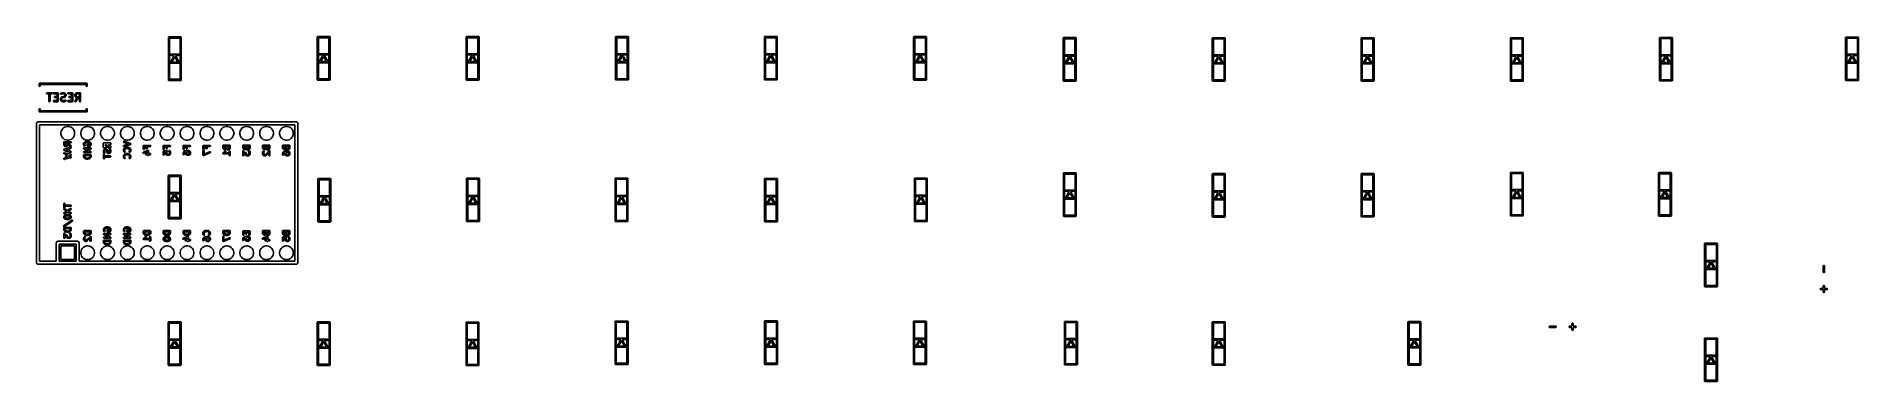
# Model space of a CAD drawing. Extents: x 1.16 to 10.32, y -5.28 to -3.55.
import ezdxf

# ---------------------------------------------------------------- set-up
doc = ezdxf.new("R2010")
doc.units = 0
doc.header["$MEASUREMENT"] = 0
doc.layers.add('BLACK', color=7, linetype='CONTINUOUS')

msp = doc.modelspace()

# ---------------------------------------------------------------- linework, layer by layer
at = {"layer": 'BLACK', "linetype": 'CONTINUOUS'}
for p, q in [((1.82341, -3.55512), (1.82347, -3.55454)), ((1.82343, -3.55526), (1.82341, -3.55512)), ((1.82343, -3.76757), (1.82343, -3.55526)), ((1.82347, -3.55454), (1.82364, -3.55398)), ((1.82364, -3.55398), (1.82391, -3.55347)), ((1.82391, -3.55347), (1.82428, -3.55302)), ((1.82428, -3.55302), (1.82473, -3.55265)), ((1.82473, -3.55265), (1.82524, -3.55238)), ((1.82524, -3.55238), (1.8258, -3.55221)), ((1.8258, -3.55221), (1.82623, -3.55217)), ((1.82623, -3.55217), (1.82638, -3.55215)), ((1.82638, -3.55215), (1.82652, -3.55217)), ((1.82652, -3.55217), (1.88529, -3.55217)), ((1.82933, -3.55807), (1.82933, -3.76476)), ((1.88248, -3.55807), (1.82933, -3.55807)), ((1.88248, -3.76476), (1.88248, -3.55807)), ((1.88529, -3.55217), (1.88543, -3.55215)), ((1.88543, -3.55215), (1.88558, -3.55217)), ((1.88558, -3.55217), (1.88601, -3.55221)), ((1.88601, -3.55221), (1.88657, -3.55238)), ((1.88657, -3.55238), (1.88708, -3.55265)), ((1.88708, -3.55265), (1.88753, -3.55302)), ((1.88753, -3.55302), (1.8879, -3.55347)), ((1.8879, -3.55347), (1.88817, -3.55398)), ((1.88817, -3.55398), (1.88834, -3.55454)), ((1.88834, -3.55454), (1.8884, -3.55512)), ((1.8884, -3.55512), (1.88839, -3.55526)), ((1.88839, -3.55526), (1.88839, -3.76757)), ((2.57184, -3.55315), (2.57189, -3.55257)), ((2.57185, -3.55329), (2.57184, -3.55315)), ((2.57185, -3.7656), (2.57185, -3.55329)), ((2.57189, -3.55257), (2.57206, -3.55201)), ((2.57206, -3.55201), (2.57234, -3.5515)), ((2.57234, -3.5515), (2.57271, -3.55105)), ((2.57271, -3.55105), (2.57315, -3.55068)), ((2.57315, -3.55068), (2.57367, -3.55041)), ((2.57367, -3.55041), (2.57422, -3.55024)), ((2.57422, -3.55024), (2.57466, -3.5502)), ((2.57466, -3.5502), (2.5748, -3.55018)), ((2.5748, -3.55018), (2.57495, -3.5502)), ((2.57495, -3.5502), (2.63371, -3.5502)), ((2.57776, -3.5561), (2.57776, -3.7628)), ((2.63091, -3.5561), (2.57776, -3.5561)), ((2.63091, -3.7628), (2.63091, -3.5561)), ((2.63371, -3.5502), (2.63386, -3.55018)), ((2.63386, -3.55018), (2.634, -3.5502)), ((2.634, -3.5502), (2.63444, -3.55024)), ((2.63444, -3.55024), (2.63499, -3.55041)), ((2.63499, -3.55041), (2.63551, -3.55068)), ((2.63551, -3.55068), (2.63596, -3.55105)), ((2.63596, -3.55105), (2.63633, -3.5515)), ((2.63633, -3.5515), (2.6366, -3.55201)), ((2.6366, -3.55201), (2.63677, -3.55257)), ((2.63677, -3.55257), (2.63683, -3.55315)), ((2.63683, -3.55315), (2.63681, -3.55329)), ((2.63681, -3.55329), (2.63681, -3.7656)), ((3.32105, -3.55315), (3.32111, -3.55257)), ((3.32106, -3.55329), (3.32105, -3.55315)), ((3.32106, -3.7656), (3.32106, -3.55329)), ((3.32111, -3.55257), (3.32127, -3.55201)), ((3.32127, -3.55201), (3.32155, -3.5515)), ((3.32155, -3.5515), (3.32192, -3.55105)), ((3.32192, -3.55105), (3.32237, -3.55068)), ((3.32237, -3.55068), (3.32288, -3.55041)), ((3.32288, -3.55041), (3.32344, -3.55024)), ((3.32344, -3.55024), (3.32387, -3.5502)), ((3.32387, -3.5502), (3.32402, -3.55018)), ((3.32402, -3.55018), (3.32416, -3.5502)), ((3.32416, -3.5502), (3.38293, -3.5502)), ((3.32697, -3.5561), (3.32697, -3.7628)), ((3.38012, -3.5561), (3.32697, -3.5561)), ((3.38012, -3.7628), (3.38012, -3.5561)), ((3.38293, -3.5502), (3.38307, -3.55018)), ((3.38307, -3.55018), (3.38322, -3.5502)), ((3.38322, -3.5502), (3.38365, -3.55024)), ((3.38365, -3.55024), (3.38421, -3.55041)), ((3.38421, -3.55041), (3.38472, -3.55068)), ((3.38472, -3.55068), (3.38517, -3.55105)), ((3.38517, -3.55105), (3.38554, -3.5515)), ((3.38554, -3.5515), (3.38581, -3.55201)), ((3.38581, -3.55201), (3.38598, -3.55257)), ((3.38598, -3.55257), (3.38604, -3.55315)), ((3.38604, -3.55315), (3.38602, -3.55329)), ((3.38602, -3.55329), (3.38602, -3.7656)), ((4.07262, -3.55276), (4.07268, -3.55218)), ((4.07264, -3.5529), (4.07262, -3.55276)), ((4.07264, -3.76521), (4.07264, -3.5529)), ((4.07268, -3.55218), (4.07285, -3.55162)), ((4.07285, -3.55162), (4.07312, -3.55111)), ((4.07312, -3.55111), (4.07349, -3.55066)), ((4.07349, -3.55066), (4.07394, -3.55029)), ((4.07394, -3.55029), (4.07446, -3.55001)), ((4.07446, -3.55001), (4.07501, -3.54985)), ((4.07501, -3.54985), (4.07545, -3.5498)), ((4.07545, -3.5498), (4.07559, -3.54979)), ((4.07559, -3.54979), (4.07574, -3.5498)), ((4.07574, -3.5498), (4.1345, -3.5498)), ((4.07854, -3.55571), (4.07854, -3.7624)), ((4.13169, -3.55571), (4.07854, -3.55571)), ((4.13169, -3.7624), (4.13169, -3.55571)), ((4.1345, -3.5498), (4.13465, -3.54979)), ((4.13465, -3.54979), (4.13479, -3.5498)), ((4.13479, -3.5498), (4.13522, -3.54985)), ((4.13522, -3.54985), (4.13578, -3.55001)), ((4.13578, -3.55001), (4.13629, -3.55029)), ((4.13629, -3.55029), (4.13674, -3.55066)), ((4.13674, -3.55066), (4.13711, -3.55111)), ((4.13711, -3.55111), (4.13739, -3.55162)), ((4.13739, -3.55162), (4.13756, -3.55218)), ((4.13756, -3.55218), (4.13761, -3.55276)), ((4.13761, -3.55276), (4.1376, -3.5529)), ((4.1376, -3.5529), (4.1376, -3.76521)), ((4.82105, -3.55276), (4.82111, -3.55218)), ((4.82106, -3.5529), (4.82105, -3.55276)), ((4.82106, -3.76521), (4.82106, -3.5529)), ((4.82111, -3.55218), (4.82127, -3.55162)), ((4.82127, -3.55162), (4.82155, -3.55111)), ((4.82155, -3.55111), (4.82192, -3.55066)), ((4.82192, -3.55066), (4.82237, -3.55029)), ((4.82237, -3.55029), (4.82288, -3.55001)), ((4.82288, -3.55001), (4.82344, -3.54985)), ((4.82344, -3.54985), (4.82387, -3.5498)), ((4.82387, -3.5498), (4.82402, -3.54979)), ((4.82402, -3.54979), (4.82416, -3.5498)), ((4.82416, -3.5498), (4.88293, -3.5498)), ((4.82697, -3.55571), (4.82697, -3.7624)), ((4.88012, -3.55571), (4.82697, -3.55571)), ((4.88012, -3.7624), (4.88012, -3.55571)), ((4.88293, -3.5498), (4.88307, -3.54979)), ((4.88307, -3.54979), (4.88322, -3.5498)), ((4.88322, -3.5498), (4.88365, -3.54985)), ((4.88365, -3.54985), (4.88421, -3.55001)), ((4.88421, -3.55001), (4.88472, -3.55029)), ((4.88472, -3.55029), (4.88517, -3.55066)), ((4.88517, -3.55066), (4.88554, -3.55111)), ((4.88554, -3.55111), (4.88581, -3.55162)), ((4.88581, -3.55162), (4.88598, -3.55218)), ((4.88598, -3.55218), (4.88604, -3.55276)), ((4.88604, -3.55276), (4.88602, -3.5529)), ((4.88602, -3.5529), (4.88602, -3.76521)), ((5.57184, -3.55315), (5.57189, -3.55257)), ((5.57185, -3.55329), (5.57184, -3.55315)), ((5.57185, -3.7656), (5.57185, -3.55329)), ((5.57189, -3.55257), (5.57206, -3.55201)), ((5.57206, -3.55201), (5.57234, -3.5515)), ((5.57234, -3.5515), (5.57271, -3.55105)), ((5.57271, -3.55105), (5.57315, -3.55068)), ((5.57315, -3.55068), (5.57367, -3.55041)), ((5.57367, -3.55041), (5.57422, -3.55024)), ((5.57422, -3.55024), (5.57466, -3.5502)), ((5.57466, -3.5502), (5.5748, -3.55018)), ((5.5748, -3.55018), (5.57495, -3.5502)), ((5.57495, -3.5502), (5.63371, -3.5502)), ((5.57776, -3.5561), (5.57776, -3.7628)), ((5.63091, -3.5561), (5.57776, -3.5561)), ((5.63091, -3.7628), (5.63091, -3.5561)), ((5.63371, -3.5502), (5.63386, -3.55018)), ((5.63386, -3.55018), (5.634, -3.5502)), ((5.634, -3.5502), (5.63444, -3.55024)), ((5.63444, -3.55024), (5.63499, -3.55041)), ((5.63499, -3.55041), (5.63551, -3.55068)), ((5.63551, -3.55068), (5.63596, -3.55105)), ((5.63596, -3.55105), (5.63633, -3.5515)), ((5.63633, -3.5515), (5.6366, -3.55201)), ((5.6366, -3.55201), (5.63677, -3.55257)), ((5.63677, -3.55257), (5.63683, -3.55315)), ((5.63683, -3.55315), (5.63681, -3.55329)), ((5.63681, -3.55329), (5.63681, -3.7656)), ((6.3242, -3.55827), (6.32426, -3.55769)), ((6.32421, -3.55841), (6.3242, -3.55827)), ((6.32421, -3.77072), (6.32421, -3.55841)), ((6.32426, -3.55769), (6.32442, -3.55713)), ((6.32442, -3.55713), (6.3247, -3.55662)), ((6.3247, -3.55662), (6.32507, -3.55617)), ((6.32507, -3.55617), (6.32552, -3.5558)), ((6.32552, -3.5558), (6.32603, -3.55553)), ((6.32603, -3.55553), (6.32659, -3.55536)), ((6.32659, -3.55536), (6.32702, -3.55531)), ((6.32702, -3.55531), (6.32717, -3.5553)), ((6.32717, -3.5553), (6.32731, -3.55531)), ((6.32731, -3.55531), (6.38608, -3.55531)), ((6.33012, -3.56122), (6.33012, -3.76791)), ((6.38327, -3.56122), (6.33012, -3.56122)), ((6.38327, -3.76791), (6.38327, -3.56122)), ((6.38608, -3.55531), (6.38622, -3.5553)), ((6.38622, -3.5553), (6.38637, -3.55531)), ((6.38637, -3.55531), (6.3868, -3.55536)), ((6.3868, -3.55536), (6.38736, -3.55553)), ((6.38736, -3.55553), (6.38787, -3.5558)), ((6.38787, -3.5558), (6.38832, -3.55617)), ((6.38832, -3.55617), (6.38869, -3.55662)), ((6.38869, -3.55662), (6.38896, -3.55713)), ((6.38896, -3.55713), (6.38913, -3.55769)), ((6.38913, -3.55769), (6.38919, -3.55827)), ((6.38919, -3.55827), (6.38917, -3.55841)), ((6.38917, -3.55841), (6.38917, -3.77072)), ((7.0742, -3.55866), (7.07426, -3.55808)), ((7.07421, -3.55881), (7.0742, -3.55866)), ((7.07421, -3.77111), (7.07421, -3.55881)), ((7.07426, -3.55808), (7.07442, -3.55753)), ((7.07442, -3.55753), (7.0747, -3.55701)), ((7.0747, -3.55701), (7.07507, -3.55656)), ((7.07507, -3.55656), (7.07552, -3.55619)), ((7.07552, -3.55619), (7.07603, -3.55592)), ((7.07603, -3.55592), (7.07659, -3.55575)), ((7.07659, -3.55575), (7.07702, -3.55571)), ((7.07702, -3.55571), (7.07717, -3.55569)), ((7.07717, -3.55569), (7.07731, -3.55571)), ((7.07731, -3.55571), (7.13608, -3.55571)), ((7.08012, -3.56161), (7.08012, -3.76831)), ((7.13327, -3.56161), (7.08012, -3.56161)), ((7.13327, -3.76831), (7.13327, -3.56161)), ((7.13608, -3.55571), (7.13622, -3.55569)), ((7.13622, -3.55569), (7.13637, -3.55571)), ((7.13637, -3.55571), (7.1368, -3.55575)), ((7.1368, -3.55575), (7.13736, -3.55592)), ((7.13736, -3.55592), (7.13787, -3.55619)), ((7.13787, -3.55619), (7.13832, -3.55656)), ((7.13832, -3.55656), (7.13869, -3.55701)), ((7.13869, -3.55701), (7.13896, -3.55753)), ((7.13896, -3.55753), (7.13913, -3.55808)), ((7.13913, -3.55808), (7.13919, -3.55866)), ((7.13919, -3.55866), (7.13917, -3.55881)), ((7.13917, -3.55881), (7.13917, -3.77112)), ((7.82262, -3.55866), (7.82268, -3.55808)), ((7.82264, -3.55881), (7.82262, -3.55866)), ((7.82264, -3.77111), (7.82264, -3.55881)), ((7.82268, -3.55808), (7.82285, -3.55753)), ((7.82285, -3.55753), (7.82312, -3.55701)), ((7.82312, -3.55701), (7.82349, -3.55656)), ((7.82349, -3.55656), (7.82394, -3.55619)), ((7.82394, -3.55619), (7.82446, -3.55592)), ((7.82446, -3.55592), (7.82501, -3.55575)), ((7.82501, -3.55575), (7.82545, -3.55571)), ((7.82545, -3.55571), (7.82559, -3.55569)), ((7.82559, -3.55569), (7.82574, -3.55571)), ((7.82574, -3.55571), (7.8845, -3.55571)), ((7.82854, -3.56161), (7.82854, -3.76831)), ((7.88169, -3.56161), (7.82854, -3.56161)), ((7.88169, -3.76831), (7.88169, -3.56161)), ((7.8845, -3.55571), (7.88465, -3.55569)), ((7.88465, -3.55569), (7.88479, -3.55571)), ((7.88479, -3.55571), (7.88522, -3.55575)), ((7.88522, -3.55575), (7.88578, -3.55592)), ((7.88578, -3.55592), (7.88629, -3.55619)), ((7.88629, -3.55619), (7.88674, -3.55656)), ((7.88674, -3.55656), (7.88711, -3.55701)), ((7.88711, -3.55701), (7.88739, -3.55753)), ((7.88739, -3.55753), (7.88756, -3.55808)), ((7.88756, -3.55808), (7.88761, -3.55866)), ((7.88761, -3.55866), (7.8876, -3.55881)), ((7.8876, -3.55881), (7.8876, -3.77112)), ((8.57341, -3.55866), (8.57347, -3.55808)), ((8.57343, -3.55881), (8.57341, -3.55866)), ((8.57343, -3.77111), (8.57343, -3.55881)), ((8.57347, -3.55808), (8.57364, -3.55753)), ((8.57364, -3.55753), (8.57391, -3.55701)), ((8.57391, -3.55701), (8.57428, -3.55656)), ((8.57428, -3.55656), (8.57473, -3.55619)), ((8.57473, -3.55619), (8.57524, -3.55592)), ((8.57524, -3.55592), (8.5758, -3.55575)), ((8.5758, -3.55575), (8.57623, -3.55571)), ((8.57623, -3.55571), (8.57638, -3.55569)), ((8.57638, -3.55569), (8.57652, -3.55571)), ((8.57652, -3.55571), (8.63529, -3.55571)), ((8.57933, -3.56161), (8.57933, -3.76831)), ((8.63248, -3.56161), (8.57933, -3.56161)), ((8.63248, -3.76831), (8.63248, -3.56161)), ((8.63529, -3.55571), (8.63543, -3.55569)), ((8.63543, -3.55569), (8.63558, -3.55571)), ((8.63558, -3.55571), (8.63601, -3.55575)), ((8.63601, -3.55575), (8.63657, -3.55592)), ((8.63657, -3.55592), (8.63708, -3.55619)), ((8.63708, -3.55619), (8.63753, -3.55656)), ((8.63753, -3.55656), (8.6379, -3.55701)), ((8.6379, -3.55701), (8.63817, -3.55753)), ((8.63817, -3.55753), (8.63834, -3.55808)), ((8.63834, -3.55808), (8.6384, -3.55866)), ((8.6384, -3.55866), (8.63839, -3.55881)), ((8.63839, -3.55881), (8.63839, -3.77112)), ((9.32341, -3.55748), (9.32347, -3.5569)), ((9.32343, -3.55763), (9.32341, -3.55748)), ((9.32343, -3.76993), (9.32343, -3.55763)), ((9.32347, -3.5569), (9.32364, -3.55634)), ((9.32364, -3.55634), (9.32391, -3.55583)), ((9.32391, -3.55583), (9.32428, -3.55538)), ((9.32428, -3.55538), (9.32473, -3.55501)), ((9.32473, -3.55501), (9.32524, -3.55474)), ((9.32524, -3.55474), (9.3258, -3.55457)), ((9.3258, -3.55457), (9.32623, -3.55453)), ((9.32623, -3.55453), (9.32638, -3.55451)), ((9.32638, -3.55451), (9.32652, -3.55453)), ((9.32652, -3.55453), (9.38529, -3.55453)), ((9.32933, -3.56043), (9.32933, -3.76713)), ((9.38248, -3.56043), (9.32933, -3.56043)), ((9.38248, -3.76713), (9.38248, -3.56043)), ((9.38529, -3.55453), (9.38543, -3.55451)), ((9.38543, -3.55451), (9.38558, -3.55453)), ((9.38558, -3.55453), (9.38601, -3.55457)), ((9.38601, -3.55457), (9.38657, -3.55474)), ((9.38657, -3.55474), (9.38708, -3.55501)), ((9.38708, -3.55501), (9.38753, -3.55538)), ((9.38753, -3.55538), (9.3879, -3.55583)), ((9.3879, -3.55583), (9.38817, -3.55634)), ((9.38817, -3.55634), (9.38834, -3.5569)), ((9.38834, -3.5569), (9.3884, -3.55748)), ((9.3884, -3.55748), (9.38839, -3.55763)), ((9.38839, -3.55763), (9.38839, -3.76993)), ((10.2596, -3.55551), (10.2597, -3.55493)), ((10.2596, -3.55566), (10.2596, -3.55551)), ((10.2596, -3.76797), (10.2596, -3.55566)), ((10.2597, -3.55493), (10.2599, -3.55438)), ((10.2599, -3.55438), (10.2601, -3.55386)), ((10.2601, -3.55386), (10.2605, -3.55341)), ((10.2605, -3.55341), (10.261, -3.55304)), ((10.261, -3.55304), (10.2615, -3.55277)), ((10.2615, -3.55277), (10.262, -3.5526)), ((10.262, -3.5526), (10.2625, -3.55256)), ((10.2625, -3.55256), (10.2626, -3.55254)), ((10.2626, -3.55254), (10.2627, -3.55256)), ((10.2627, -3.55256), (10.3215, -3.55256)), ((10.2656, -3.55846), (10.2656, -3.76516)), ((10.3187, -3.55846), (10.2656, -3.55846)), ((10.3187, -3.76516), (10.3187, -3.55846)), ((10.3215, -3.55256), (10.3217, -3.55254)), ((10.3217, -3.55254), (10.3218, -3.55256)), ((10.3218, -3.55256), (10.3222, -3.5526)), ((10.3222, -3.5526), (10.3228, -3.55277)), ((10.3228, -3.55277), (10.3233, -3.55304)), ((10.3233, -3.55304), (10.3238, -3.55341)), ((10.3238, -3.55341), (10.3241, -3.55386)), ((10.3241, -3.55386), (10.3244, -3.55438)), ((10.3244, -3.55438), (10.3246, -3.55493)), ((10.3246, -3.55493), (10.3246, -3.55551)), ((10.3246, -3.55551), (10.3246, -3.55566)), ((10.3246, -3.55566), (10.3246, -3.76797)), ((1.83325, -3.64173), (1.83331, -3.64115)), ((1.83331, -3.64231), (1.83325, -3.64173)), ((1.83331, -3.64115), (1.83348, -3.6406)), ((1.83348, -3.64287), (1.83331, -3.64231)), ((1.83348, -3.6406), (1.83375, -3.64008)), ((1.83375, -3.64338), (1.83348, -3.64287)), ((1.83375, -3.64008), (1.83412, -3.63963)), ((1.83412, -3.64383), (1.83375, -3.64338)), ((1.83377, -3.67944), (1.85307, -3.64469)), ((1.83412, -3.63963), (1.83457, -3.63927)), ((1.83457, -3.6442), (1.83412, -3.64383)), ((1.83457, -3.63927), (1.83509, -3.63899)), ((1.83509, -3.64447), (1.83457, -3.6442)), ((1.83509, -3.63899), (1.83564, -3.63882)), ((1.83564, -3.64464), (1.83509, -3.64447)), ((1.83564, -3.63882), (1.83608, -3.63878)), ((1.83608, -3.64469), (1.83564, -3.64464)), ((1.83608, -3.63878), (1.87574, -3.63878)), ((1.85307, -3.64469), (1.83608, -3.64469)), ((1.85591, -3.65175), (1.84124, -3.67815)), ((1.87057, -3.67815), (1.85591, -3.65175)), ((1.87574, -3.64469), (1.85874, -3.64469)), ((1.85874, -3.64469), (1.87804, -3.67944)), ((1.87574, -3.63878), (1.87617, -3.63882)), ((1.87617, -3.64464), (1.87574, -3.64469)), ((1.87617, -3.63882), (1.87673, -3.63899)), ((1.87673, -3.64447), (1.87617, -3.64464)), ((1.87673, -3.63899), (1.87724, -3.63927)), ((1.87724, -3.6442), (1.87673, -3.64447)), ((1.87724, -3.63927), (1.87769, -3.63963)), ((1.87769, -3.64383), (1.87724, -3.6442)), ((1.87769, -3.63963), (1.87806, -3.64008)), ((1.87806, -3.64338), (1.87769, -3.64383)), ((1.87806, -3.64008), (1.87833, -3.6406)), ((1.87833, -3.64287), (1.87806, -3.64338)), ((1.87833, -3.6406), (1.8785, -3.64115)), ((1.8785, -3.64231), (1.87833, -3.64287)), ((1.8785, -3.64115), (1.87856, -3.64173)), ((1.87856, -3.64173), (1.8785, -3.64231)), ((2.58168, -3.63976), (2.58174, -3.63918)), ((2.58174, -3.64034), (2.58168, -3.63976)), ((2.58174, -3.63918), (2.5819, -3.63863)), ((2.5819, -3.6409), (2.58174, -3.64034)), ((2.5819, -3.63863), (2.58218, -3.63812)), ((2.58218, -3.64141), (2.5819, -3.6409)), ((2.58218, -3.63812), (2.58255, -3.63767)), ((2.58255, -3.64186), (2.58218, -3.64141)), ((2.58219, -3.67747), (2.6015, -3.64272)), ((2.58255, -3.63767), (2.583, -3.6373)), ((2.583, -3.64223), (2.58255, -3.64186)), ((2.583, -3.6373), (2.58351, -3.63702)), ((2.58351, -3.6425), (2.583, -3.64223)), ((2.58351, -3.63702), (2.58407, -3.63685)), ((2.58407, -3.64267), (2.58351, -3.6425)), ((2.58407, -3.63685), (2.5845, -3.63681)), ((2.5845, -3.64272), (2.58407, -3.64267)), ((2.5845, -3.63681), (2.62416, -3.63681)), ((2.6015, -3.64272), (2.5845, -3.64272)), ((2.60433, -3.64978), (2.58966, -3.67618)), ((2.619, -3.67618), (2.60433, -3.64978)), ((2.62416, -3.64272), (2.60716, -3.64272)), ((2.60716, -3.64272), (2.62647, -3.67747)), ((2.62416, -3.63681), (2.62459, -3.63685)), ((2.62459, -3.64267), (2.62416, -3.64272)), ((2.62459, -3.63685), (2.62515, -3.63702)), ((2.62515, -3.6425), (2.62459, -3.64267)), ((2.62515, -3.63702), (2.62566, -3.6373)), ((2.62566, -3.64223), (2.62515, -3.6425)), ((2.62566, -3.6373), (2.62611, -3.63767)), ((2.62611, -3.64186), (2.62566, -3.64223)), ((2.62611, -3.63767), (2.62648, -3.63812)), ((2.62648, -3.64141), (2.62611, -3.64186)), ((2.62648, -3.63812), (2.62676, -3.63863)), ((2.62676, -3.6409), (2.62648, -3.64141)), ((2.62676, -3.63863), (2.62693, -3.63918)), ((2.62693, -3.64034), (2.62676, -3.6409)), ((2.62693, -3.63918), (2.62698, -3.63976)), ((2.62698, -3.63976), (2.62693, -3.64034)), ((3.33089, -3.63976), (3.33095, -3.63918)), ((3.33095, -3.64034), (3.33089, -3.63976)), ((3.33095, -3.63918), (3.33112, -3.63863)), ((3.33112, -3.6409), (3.33095, -3.64034)), ((3.33112, -3.63863), (3.33139, -3.63812)), ((3.33139, -3.64141), (3.33112, -3.6409)), ((3.33139, -3.63812), (3.33176, -3.63767)), ((3.33176, -3.64186), (3.33139, -3.64141)), ((3.33141, -3.67747), (3.35071, -3.64272)), ((3.33176, -3.63767), (3.33221, -3.6373)), ((3.33221, -3.64223), (3.33176, -3.64186)), ((3.33221, -3.6373), (3.33272, -3.63702)), ((3.33272, -3.6425), (3.33221, -3.64223)), ((3.33272, -3.63702), (3.33328, -3.63685)), ((3.33328, -3.64267), (3.33272, -3.6425)), ((3.33328, -3.63685), (3.33371, -3.63681)), ((3.33371, -3.64272), (3.33328, -3.64267)), ((3.33371, -3.63681), (3.37337, -3.63681)), ((3.35071, -3.64272), (3.33371, -3.64272)), ((3.35354, -3.64978), (3.33888, -3.67618)), ((3.36821, -3.67618), (3.35354, -3.64978)), ((3.37337, -3.64272), (3.35637, -3.64272)), ((3.35637, -3.64272), (3.37568, -3.67747)), ((3.37337, -3.63681), (3.37381, -3.63685)), ((3.37381, -3.64267), (3.37337, -3.64272)), ((3.37381, -3.63685), (3.37436, -3.63702)), ((3.37436, -3.6425), (3.37381, -3.64267)), ((3.37436, -3.63702), (3.37488, -3.6373)), ((3.37488, -3.64223), (3.37436, -3.6425)), ((3.37488, -3.6373), (3.37533, -3.63767)), ((3.37533, -3.64186), (3.37488, -3.64223)), ((3.37533, -3.63767), (3.3757, -3.63812)), ((3.3757, -3.64141), (3.37533, -3.64186)), ((3.3757, -3.63812), (3.37597, -3.63863)), ((3.37597, -3.6409), (3.3757, -3.64141)), ((3.37597, -3.63863), (3.37614, -3.63918)), ((3.37614, -3.64034), (3.37597, -3.6409)), ((3.37614, -3.63918), (3.3762, -3.63976)), ((3.3762, -3.63976), (3.37614, -3.64034)), ((4.08247, -3.63937), (4.08252, -3.63879)), ((4.08252, -3.63995), (4.08247, -3.63937)), ((4.08252, -3.63879), (4.08269, -3.63823)), ((4.08269, -3.64051), (4.08252, -3.63995)), ((4.08269, -3.63823), (4.08297, -3.63772)), ((4.08297, -3.64102), (4.08269, -3.64051)), ((4.08297, -3.63772), (4.08334, -3.63727)), ((4.08334, -3.64147), (4.08297, -3.64102)), ((4.08298, -3.67707), (4.10229, -3.64232)), ((4.08334, -3.63727), (4.08378, -3.6369)), ((4.08378, -3.64184), (4.08334, -3.64147)), ((4.08378, -3.6369), (4.0843, -3.63663)), ((4.0843, -3.64211), (4.08378, -3.64184)), ((4.0843, -3.63663), (4.08485, -3.63646)), ((4.08485, -3.64228), (4.0843, -3.64211)), ((4.08485, -3.63646), (4.08529, -3.63642)), ((4.08529, -3.64232), (4.08485, -3.64228)), ((4.08529, -3.63642), (4.12495, -3.63642)), ((4.10229, -3.64232), (4.08529, -3.64232)), ((4.10512, -3.64939), (4.09045, -3.67579)), ((4.11978, -3.67579), (4.10512, -3.64939)), ((4.12495, -3.64232), (4.10795, -3.64232)), ((4.10795, -3.64232), (4.12725, -3.67707)), ((4.12495, -3.63642), (4.12538, -3.63646)), ((4.12538, -3.64228), (4.12495, -3.64232)), ((4.12538, -3.63646), (4.12594, -3.63663)), ((4.12594, -3.64211), (4.12538, -3.64228)), ((4.12594, -3.63663), (4.12645, -3.6369)), ((4.12645, -3.64184), (4.12594, -3.64211)), ((4.12645, -3.6369), (4.1269, -3.63727)), ((4.1269, -3.64147), (4.12645, -3.64184)), ((4.1269, -3.63727), (4.12727, -3.63772)), ((4.12727, -3.64102), (4.1269, -3.64147)), ((4.12727, -3.63772), (4.12754, -3.63823)), ((4.12754, -3.64051), (4.12727, -3.64102)), ((4.12754, -3.63823), (4.12771, -3.63879)), ((4.12771, -3.63995), (4.12754, -3.64051)), ((4.12771, -3.63879), (4.12777, -3.63937)), ((4.12777, -3.63937), (4.12771, -3.63995)), ((4.83089, -3.63937), (4.83095, -3.63879)), ((4.83095, -3.63995), (4.83089, -3.63937)), ((4.83095, -3.63879), (4.83112, -3.63823)), ((4.83112, -3.64051), (4.83095, -3.63995)), ((4.83112, -3.63823), (4.83139, -3.63772)), ((4.83139, -3.64102), (4.83112, -3.64051)), ((4.83139, -3.63772), (4.83176, -3.63727)), ((4.83176, -3.64147), (4.83139, -3.64102)), ((4.83141, -3.67707), (4.85071, -3.64232)), ((4.83176, -3.63727), (4.83221, -3.6369)), ((4.83221, -3.64184), (4.83176, -3.64147)), ((4.83221, -3.6369), (4.83272, -3.63663)), ((4.83272, -3.64211), (4.83221, -3.64184)), ((4.83272, -3.63663), (4.83328, -3.63646)), ((4.83328, -3.64228), (4.83272, -3.64211)), ((4.83328, -3.63646), (4.83371, -3.63642)), ((4.83371, -3.64232), (4.83328, -3.64228)), ((4.83371, -3.63642), (4.87337, -3.63642)), ((4.85071, -3.64232), (4.83371, -3.64232)), ((4.85354, -3.64939), (4.83888, -3.67579)), ((4.86821, -3.67579), (4.85354, -3.64939)), ((4.87337, -3.64232), (4.85637, -3.64232)), ((4.85637, -3.64232), (4.87568, -3.67707)), ((4.87337, -3.63642), (4.87381, -3.63646)), ((4.87381, -3.64228), (4.87337, -3.64232)), ((4.87381, -3.63646), (4.87436, -3.63663)), ((4.87436, -3.64211), (4.87381, -3.64228)), ((4.87436, -3.63663), (4.87488, -3.6369)), ((4.87488, -3.64184), (4.87436, -3.64211)), ((4.87488, -3.6369), (4.87533, -3.63727)), ((4.87533, -3.64147), (4.87488, -3.64184)), ((4.87533, -3.63727), (4.8757, -3.63772)), ((4.8757, -3.64102), (4.87533, -3.64147)), ((4.8757, -3.63772), (4.87597, -3.63823)), ((4.87597, -3.64051), (4.8757, -3.64102)), ((4.87597, -3.63823), (4.87614, -3.63879)), ((4.87614, -3.63995), (4.87597, -3.64051)), ((4.87614, -3.63879), (4.8762, -3.63937)), ((4.8762, -3.63937), (4.87614, -3.63995)), ((5.58168, -3.63976), (5.58174, -3.63918)), ((5.58174, -3.64034), (5.58168, -3.63976)), ((5.58174, -3.63918), (5.5819, -3.63863)), ((5.5819, -3.6409), (5.58174, -3.64034)), ((5.5819, -3.63863), (5.58218, -3.63812)), ((5.58218, -3.64141), (5.5819, -3.6409)), ((5.58218, -3.63812), (5.58255, -3.63767)), ((5.58255, -3.64186), (5.58218, -3.64141)), ((5.58219, -3.67747), (5.6015, -3.64272)), ((5.58255, -3.63767), (5.583, -3.6373)), ((5.583, -3.64223), (5.58255, -3.64186)), ((5.583, -3.6373), (5.58351, -3.63702)), ((5.58351, -3.6425), (5.583, -3.64223)), ((5.58351, -3.63702), (5.58407, -3.63685)), ((5.58407, -3.64267), (5.58351, -3.6425)), ((5.58407, -3.63685), (5.5845, -3.63681)), ((5.5845, -3.64272), (5.58407, -3.64267)), ((5.5845, -3.63681), (5.62416, -3.63681)), ((5.6015, -3.64272), (5.5845, -3.64272)), ((5.60433, -3.64978), (5.58966, -3.67618)), ((5.619, -3.67618), (5.60433, -3.64978)), ((5.62416, -3.64272), (5.60716, -3.64272)), ((5.60716, -3.64272), (5.62647, -3.67747)), ((5.62416, -3.63681), (5.62459, -3.63685)), ((5.62459, -3.64267), (5.62416, -3.64272)), ((5.62459, -3.63685), (5.62515, -3.63702)), ((5.62515, -3.6425), (5.62459, -3.64267)), ((5.62515, -3.63702), (5.62566, -3.6373)), ((5.62566, -3.64223), (5.62515, -3.6425)), ((5.62566, -3.6373), (5.62611, -3.63767)), ((5.62611, -3.64186), (5.62566, -3.64223)), ((5.62611, -3.63767), (5.62648, -3.63812)), ((5.62648, -3.64141), (5.62611, -3.64186)), ((5.62648, -3.63812), (5.62676, -3.63863)), ((5.62676, -3.6409), (5.62648, -3.64141)), ((5.62676, -3.63863), (5.62693, -3.63918)), ((5.62693, -3.64034), (5.62676, -3.6409)), ((5.62693, -3.63918), (5.62698, -3.63976)), ((5.62698, -3.63976), (5.62693, -3.64034)), ((6.33404, -3.64488), (6.3341, -3.6443)), ((6.3341, -3.64546), (6.33404, -3.64488)), ((6.3341, -3.6443), (6.33427, -3.64375)), ((6.33427, -3.64602), (6.3341, -3.64546)), ((6.33427, -3.64375), (6.33454, -3.64323)), ((6.33454, -3.64653), (6.33427, -3.64602)), ((6.33454, -3.64323), (6.33491, -3.64278)), ((6.33491, -3.64698), (6.33454, -3.64653)), ((6.33456, -3.68258), (6.35386, -3.64783)), ((6.33491, -3.64278), (6.33536, -3.64241)), ((6.33536, -3.64735), (6.33491, -3.64698)), ((6.33536, -3.64241), (6.33587, -3.64214)), ((6.33587, -3.64762), (6.33536, -3.64735)), ((6.33587, -3.64214), (6.33643, -3.64197)), ((6.33643, -3.64779), (6.33587, -3.64762)), ((6.33643, -3.64197), (6.33686, -3.64193)), ((6.33686, -3.64783), (6.33643, -3.64779)), ((6.33686, -3.64193), (6.37652, -3.64193)), ((6.35386, -3.64783), (6.33686, -3.64783)), ((6.35669, -3.6549), (6.34203, -3.6813)), ((6.37136, -3.6813), (6.35669, -3.6549)), ((6.37652, -3.64783), (6.35952, -3.64783)), ((6.35952, -3.64783), (6.37883, -3.68258)), ((6.37652, -3.64193), (6.37696, -3.64197)), ((6.37696, -3.64779), (6.37652, -3.64783)), ((6.37696, -3.64197), (6.37751, -3.64214)), ((6.37751, -3.64762), (6.37696, -3.64779)), ((6.37751, -3.64214), (6.37803, -3.64241)), ((6.37803, -3.64735), (6.37751, -3.64762)), ((6.37803, -3.64241), (6.37848, -3.64278)), ((6.37848, -3.64698), (6.37803, -3.64735)), ((6.37848, -3.64278), (6.37884, -3.64323)), ((6.37884, -3.64653), (6.37848, -3.64698)), ((6.37884, -3.64323), (6.37912, -3.64375)), ((6.37912, -3.64602), (6.37884, -3.64653)), ((6.37912, -3.64375), (6.37929, -3.6443)), ((6.37929, -3.64546), (6.37912, -3.64602)), ((6.37929, -3.6443), (6.37934, -3.64488)), ((6.37934, -3.64488), (6.37929, -3.64546)), ((7.08404, -3.64528), (7.0841, -3.6447)), ((7.0841, -3.64585), (7.08404, -3.64528)), ((7.0841, -3.6447), (7.08427, -3.64414)), ((7.08427, -3.64641), (7.0841, -3.64585)), ((7.08427, -3.64414), (7.08454, -3.64363)), ((7.08454, -3.64692), (7.08427, -3.64641)), ((7.08454, -3.64363), (7.08491, -3.64318)), ((7.08491, -3.64737), (7.08454, -3.64692)), ((7.08456, -3.68298), (7.10386, -3.64823)), ((7.08491, -3.64318), (7.08536, -3.64281)), ((7.08536, -3.64774), (7.08491, -3.64737)), ((7.08536, -3.64281), (7.08587, -3.64253)), ((7.08587, -3.64802), (7.08536, -3.64774)), ((7.08587, -3.64253), (7.08643, -3.64237)), ((7.08643, -3.64819), (7.08587, -3.64802)), ((7.08643, -3.64237), (7.08686, -3.64232)), ((7.08686, -3.64823), (7.08643, -3.64819)), ((7.08686, -3.64232), (7.12652, -3.64232)), ((7.10386, -3.64823), (7.08686, -3.64823)), ((7.10669, -3.65529), (7.09203, -3.68169)), ((7.12136, -3.68169), (7.10669, -3.65529)), ((7.12652, -3.64823), (7.10952, -3.64823)), ((7.10952, -3.64823), (7.12883, -3.68298)), ((7.12652, -3.64232), (7.12696, -3.64237)), ((7.12696, -3.64819), (7.12652, -3.64823)), ((7.12696, -3.64237), (7.12751, -3.64253)), ((7.12751, -3.64802), (7.12696, -3.64819)), ((7.12751, -3.64253), (7.12803, -3.64281)), ((7.12803, -3.64774), (7.12751, -3.64802)), ((7.12803, -3.64281), (7.12848, -3.64318)), ((7.12848, -3.64737), (7.12803, -3.64774)), ((7.12848, -3.64318), (7.12884, -3.64363)), ((7.12884, -3.64692), (7.12848, -3.64737)), ((7.12884, -3.64363), (7.12912, -3.64414)), ((7.12912, -3.64641), (7.12884, -3.64692)), ((7.12912, -3.64414), (7.12929, -3.6447)), ((7.12929, -3.64585), (7.12912, -3.64641)), ((7.12929, -3.6447), (7.12934, -3.64528)), ((7.12934, -3.64528), (7.12929, -3.64585)), ((7.83247, -3.64528), (7.83252, -3.6447)), ((7.83252, -3.64585), (7.83247, -3.64528)), ((7.83252, -3.6447), (7.83269, -3.64414)), ((7.83269, -3.64641), (7.83252, -3.64585)), ((7.83269, -3.64414), (7.83297, -3.64363)), ((7.83297, -3.64692), (7.83269, -3.64641)), ((7.83297, -3.64363), (7.83334, -3.64318)), ((7.83334, -3.64737), (7.83297, -3.64692)), ((7.83298, -3.68298), (7.85229, -3.64823)), ((7.83334, -3.64318), (7.83378, -3.64281)), ((7.83378, -3.64774), (7.83334, -3.64737)), ((7.83378, -3.64281), (7.8343, -3.64253)), ((7.8343, -3.64802), (7.83378, -3.64774)), ((7.8343, -3.64253), (7.83485, -3.64237)), ((7.83485, -3.64819), (7.8343, -3.64802)), ((7.83485, -3.64237), (7.83529, -3.64232)), ((7.83529, -3.64823), (7.83485, -3.64819)), ((7.83529, -3.64232), (7.87495, -3.64232)), ((7.85229, -3.64823), (7.83529, -3.64823)), ((7.85512, -3.65529), (7.84045, -3.68169)), ((7.86978, -3.68169), (7.85512, -3.65529)), ((7.87495, -3.64823), (7.85795, -3.64823)), ((7.85795, -3.64823), (7.87725, -3.68298)), ((7.87495, -3.64232), (7.87538, -3.64237)), ((7.87538, -3.64819), (7.87495, -3.64823)), ((7.87538, -3.64237), (7.87594, -3.64253)), ((7.87594, -3.64802), (7.87538, -3.64819)), ((7.87594, -3.64253), (7.87645, -3.64281)), ((7.87645, -3.64774), (7.87594, -3.64802)), ((7.87645, -3.64281), (7.8769, -3.64318)), ((7.8769, -3.64737), (7.87645, -3.64774)), ((7.8769, -3.64318), (7.87727, -3.64363)), ((7.87727, -3.64692), (7.8769, -3.64737)), ((7.87727, -3.64363), (7.87754, -3.64414)), ((7.87754, -3.64641), (7.87727, -3.64692)), ((7.87754, -3.64414), (7.87771, -3.6447)), ((7.87771, -3.64585), (7.87754, -3.64641)), ((7.87771, -3.6447), (7.87777, -3.64528)), ((7.87777, -3.64528), (7.87771, -3.64585)), ((8.58325, -3.64528), (8.58331, -3.6447)), ((8.58331, -3.64585), (8.58325, -3.64528)), ((8.58331, -3.6447), (8.58348, -3.64414)), ((8.58348, -3.64641), (8.58331, -3.64585)), ((8.58348, -3.64414), (8.58375, -3.64363)), ((8.58375, -3.64692), (8.58348, -3.64641)), ((8.58375, -3.64363), (8.58412, -3.64318)), ((8.58412, -3.64737), (8.58375, -3.64692)), ((8.58377, -3.68298), (8.60307, -3.64823)), ((8.58412, -3.64318), (8.58457, -3.64281)), ((8.58457, -3.64774), (8.58412, -3.64737)), ((8.58457, -3.64281), (8.58509, -3.64253)), ((8.58509, -3.64802), (8.58457, -3.64774)), ((8.58509, -3.64253), (8.58564, -3.64237)), ((8.58564, -3.64819), (8.58509, -3.64802)), ((8.58564, -3.64237), (8.58608, -3.64232)), ((8.58608, -3.64823), (8.58564, -3.64819)), ((8.58608, -3.64232), (8.62574, -3.64232)), ((8.60307, -3.64823), (8.58608, -3.64823)), ((8.60591, -3.65529), (8.59124, -3.68169)), ((8.62057, -3.68169), (8.60591, -3.65529)), ((8.62574, -3.64823), (8.60874, -3.64823)), ((8.60874, -3.64823), (8.62804, -3.68298)), ((8.62574, -3.64232), (8.62617, -3.64237)), ((8.62617, -3.64819), (8.62574, -3.64823)), ((8.62617, -3.64237), (8.62673, -3.64253)), ((8.62673, -3.64802), (8.62617, -3.64819)), ((8.62673, -3.64253), (8.62724, -3.64281)), ((8.62724, -3.64774), (8.62673, -3.64802)), ((8.62724, -3.64281), (8.62769, -3.64318)), ((8.62769, -3.64737), (8.62724, -3.64774)), ((8.62769, -3.64318), (8.62806, -3.64363)), ((8.62806, -3.64692), (8.62769, -3.64737)), ((8.62806, -3.64363), (8.62833, -3.64414)), ((8.62833, -3.64641), (8.62806, -3.64692)), ((8.62833, -3.64414), (8.6285, -3.6447)), ((8.6285, -3.64585), (8.62833, -3.64641)), ((8.6285, -3.6447), (8.62856, -3.64528)), ((8.62856, -3.64528), (8.6285, -3.64585)), ((9.33325, -3.64409), (9.33331, -3.64352)), ((9.33331, -3.64467), (9.33325, -3.64409)), ((9.33331, -3.64352), (9.33348, -3.64296)), ((9.33348, -3.64523), (9.33331, -3.64467)), ((9.33348, -3.64296), (9.33375, -3.64245)), ((9.33375, -3.64574), (9.33348, -3.64523)), ((9.33375, -3.64245), (9.33412, -3.642)), ((9.33412, -3.64619), (9.33375, -3.64574)), ((9.33377, -3.6818), (9.35307, -3.64705)), ((9.33412, -3.642), (9.33457, -3.64163)), ((9.33457, -3.64656), (9.33412, -3.64619)), ((9.33457, -3.64163), (9.33509, -3.64135)), ((9.33509, -3.64684), (9.33457, -3.64656)), ((9.33509, -3.64135), (9.33564, -3.64118)), ((9.33564, -3.647), (9.33509, -3.64684)), ((9.33564, -3.64118), (9.33608, -3.64114)), ((9.33608, -3.64705), (9.33564, -3.647)), ((9.33608, -3.64114), (9.37574, -3.64114)), ((9.35307, -3.64705), (9.33608, -3.64705)), ((9.35591, -3.65411), (9.34124, -3.68051)), ((9.37057, -3.68051), (9.35591, -3.65411)), ((9.37574, -3.64705), (9.35874, -3.64705)), ((9.35874, -3.64705), (9.37804, -3.6818)), ((9.37574, -3.64114), (9.37617, -3.64118)), ((9.37617, -3.647), (9.37574, -3.64705)), ((9.37617, -3.64118), (9.37673, -3.64135)), ((9.37673, -3.64684), (9.37617, -3.647)), ((9.37673, -3.64135), (9.37724, -3.64163)), ((9.37724, -3.64656), (9.37673, -3.64684)), ((9.37724, -3.64163), (9.37769, -3.642)), ((9.37769, -3.64619), (9.37724, -3.64656)), ((9.37769, -3.642), (9.37806, -3.64245)), ((9.37806, -3.64574), (9.37769, -3.64619)), ((9.37806, -3.64245), (9.37833, -3.64296)), ((9.37833, -3.64523), (9.37806, -3.64574)), ((9.37833, -3.64296), (9.3785, -3.64352)), ((9.3785, -3.64467), (9.37833, -3.64523)), ((9.3785, -3.64352), (9.37856, -3.64409)), ((9.37856, -3.64409), (9.3785, -3.64467)), ((10.2695, -3.64155), (10.2697, -3.64099)), ((10.2695, -3.64213), (10.2695, -3.64155)), ((10.2695, -3.6427), (10.2695, -3.64213)), ((10.2697, -3.64326), (10.2695, -3.6427)), ((10.2697, -3.64099), (10.27, -3.64048)), ((10.27, -3.64377), (10.2697, -3.64326)), ((10.27, -3.64048), (10.2703, -3.64003)), ((10.2703, -3.64422), (10.27, -3.64377)), ((10.27, -3.67983), (10.2893, -3.64508)), ((10.2703, -3.64003), (10.2708, -3.63966)), ((10.2708, -3.64459), (10.2703, -3.64422)), ((10.2708, -3.63966), (10.2713, -3.63938)), ((10.2713, -3.64487), (10.2708, -3.64459)), ((10.2713, -3.63938), (10.2719, -3.63922)), ((10.2719, -3.64504), (10.2713, -3.64487)), ((10.2719, -3.63922), (10.2723, -3.63917)), ((10.2723, -3.64508), (10.2719, -3.64504)), ((10.2723, -3.63917), (10.312, -3.63917)), ((10.2893, -3.64508), (10.2723, -3.64508)), ((10.2921, -3.65214), (10.2775, -3.67854)), ((10.3068, -3.67854), (10.2921, -3.65214)), ((10.312, -3.64508), (10.295, -3.64508)), ((10.295, -3.64508), (10.3143, -3.67983)), ((10.312, -3.63917), (10.3124, -3.63922)), ((10.3124, -3.64504), (10.312, -3.64508)), ((10.3124, -3.63922), (10.3129, -3.63938)), ((10.3129, -3.64487), (10.3124, -3.64504)), ((10.3129, -3.63938), (10.3135, -3.63966)), ((10.3135, -3.64459), (10.3129, -3.64487)), ((10.3135, -3.63966), (10.3139, -3.64003)), ((10.3139, -3.64422), (10.3135, -3.64459)), ((10.3139, -3.64003), (10.3143, -3.64048)), ((10.3143, -3.64377), (10.3139, -3.64422)), ((10.3143, -3.64048), (10.3146, -3.64099)), ((10.3146, -3.64326), (10.3143, -3.64377)), ((10.3146, -3.64099), (10.3147, -3.64155)), ((10.3147, -3.6427), (10.3146, -3.64326)), ((10.3147, -3.64155), (10.3148, -3.64213)), ((10.3148, -3.64213), (10.3147, -3.6427)), ((1.83325, -3.6811), (1.83327, -3.68093)), ((1.83327, -3.68122), (1.83325, -3.6811)), ((1.83326, -3.68135), (1.83327, -3.68122)), ((1.83329, -3.68151), (1.83326, -3.68135)), ((1.83327, -3.68076), (1.8333, -3.68064)), ((1.83327, -3.68093), (1.83327, -3.68076)), ((1.83331, -3.68168), (1.83329, -3.68151)), ((1.8333, -3.68064), (1.83331, -3.68052)), ((1.83331, -3.68052), (1.83336, -3.68036)), ((1.83335, -3.6818), (1.83331, -3.68168)), ((1.83337, -3.68192), (1.83335, -3.6818)), ((1.83336, -3.68036), (1.8334, -3.6802)), ((1.83343, -3.68208), (1.83337, -3.68192)), ((1.8334, -3.6802), (1.83344, -3.68008)), ((1.83348, -3.68224), (1.83343, -3.68208)), ((1.83344, -3.68008), (1.83348, -3.67997)), ((1.83348, -3.67997), (1.83356, -3.67982)), ((1.83354, -3.68235), (1.83348, -3.68224)), ((1.83358, -3.68246), (1.83354, -3.68235)), ((1.83356, -3.67982), (1.83357, -3.67979)), ((1.83357, -3.67979), (1.83363, -3.67969)), ((1.83367, -3.6826), (1.83358, -3.68246)), ((1.83363, -3.67969), (1.83375, -3.67945)), ((1.83375, -3.68275), (1.83367, -3.6826)), ((1.83375, -3.67945), (1.83377, -3.67944)), ((1.83383, -3.68285), (1.83375, -3.68275)), ((1.8339, -3.68295), (1.83383, -3.68285)), ((1.83401, -3.68307), (1.8339, -3.68295)), ((1.83412, -3.6832), (1.83401, -3.68307)), ((1.83422, -3.68328), (1.83412, -3.6832)), ((1.8343, -3.68337), (1.83422, -3.68328)), ((1.83444, -3.68346), (1.8343, -3.68337)), ((1.83457, -3.68357), (1.83444, -3.68346)), ((1.83468, -3.68363), (1.83457, -3.68357)), ((1.83478, -3.6837), (1.83468, -3.68363)), ((1.83494, -3.68376), (1.83478, -3.6837)), ((1.83509, -3.68384), (1.83494, -3.68376)), ((1.8352, -3.68388), (1.83509, -3.68384)), ((1.83531, -3.68393), (1.8352, -3.68388)), ((1.83548, -3.68396), (1.83531, -3.68393)), ((1.83564, -3.68401), (1.83548, -3.68396)), ((1.83576, -3.68402), (1.83564, -3.68401)), ((1.83588, -3.68405), (1.83576, -3.68402)), ((1.83605, -3.68405), (1.83588, -3.68405)), ((1.83608, -3.68406), (1.83605, -3.68405)), ((1.8362, -3.68406), (1.83608, -3.68406)), ((1.83646, -3.68406), (1.8362, -3.68406)), ((1.83649, -3.68406), (1.83646, -3.68406)), ((1.87532, -3.68406), (1.83649, -3.68406)), ((1.84124, -3.67815), (1.87057, -3.67815)), ((1.87535, -3.68406), (1.87532, -3.68406)), ((1.87561, -3.68406), (1.87535, -3.68406)), ((1.87574, -3.68406), (1.87561, -3.68406)), ((1.87576, -3.68405), (1.87574, -3.68406)), ((1.87593, -3.68405), (1.87576, -3.68405)), ((1.87605, -3.68402), (1.87593, -3.68405)), ((1.87617, -3.68401), (1.87605, -3.68402)), ((1.87633, -3.68396), (1.87617, -3.68401)), ((1.8765, -3.68393), (1.87633, -3.68396)), ((1.87661, -3.68388), (1.8765, -3.68393)), ((1.87673, -3.68384), (1.87661, -3.68388)), ((1.87688, -3.68376), (1.87673, -3.68384)), ((1.87703, -3.6837), (1.87688, -3.68376)), ((1.87713, -3.68363), (1.87703, -3.6837)), ((1.87724, -3.68357), (1.87713, -3.68363)), ((1.87737, -3.68346), (1.87724, -3.68357)), ((1.87751, -3.68337), (1.87737, -3.68346)), ((1.87759, -3.68328), (1.87751, -3.68337)), ((1.87769, -3.6832), (1.87759, -3.68328)), ((1.8778, -3.68307), (1.87769, -3.6832)), ((1.87791, -3.68295), (1.8778, -3.68307)), ((1.87798, -3.68285), (1.87791, -3.68295)), ((1.87806, -3.68275), (1.87798, -3.68285)), ((1.87804, -3.67944), (1.87806, -3.67945)), ((1.87806, -3.67945), (1.87818, -3.67969)), ((1.87814, -3.6826), (1.87806, -3.68275)), ((1.87823, -3.68246), (1.87814, -3.6826)), ((1.87818, -3.67969), (1.87824, -3.67979)), ((1.87827, -3.68235), (1.87823, -3.68246)), ((1.87824, -3.67979), (1.87825, -3.67982)), ((1.87825, -3.67982), (1.87833, -3.67997)), ((1.87833, -3.68224), (1.87827, -3.68235)), ((1.87833, -3.67997), (1.87837, -3.68008)), ((1.87838, -3.68208), (1.87833, -3.68224)), ((1.87837, -3.68008), (1.87842, -3.6802)), ((1.87844, -3.68192), (1.87838, -3.68208)), ((1.87842, -3.6802), (1.87845, -3.68036)), ((1.87847, -3.6818), (1.87844, -3.68192)), ((1.87845, -3.68036), (1.8785, -3.68052)), ((1.8785, -3.68168), (1.87847, -3.6818)), ((1.8785, -3.68052), (1.87851, -3.68064)), ((1.87852, -3.68151), (1.8785, -3.68168)), ((1.87851, -3.68064), (1.87854, -3.68076)), ((1.87855, -3.68135), (1.87852, -3.68151)), ((1.87854, -3.68076), (1.87854, -3.68093)), ((1.87854, -3.68093), (1.87856, -3.6811)), ((1.87856, -3.6811), (1.87855, -3.68122)), ((1.87855, -3.68122), (1.87855, -3.68135)), ((2.58168, -3.67913), (2.5817, -3.67896)), ((2.58169, -3.67926), (2.58168, -3.67913)), ((2.58169, -3.67938), (2.58169, -3.67926)), ((2.58172, -3.67954), (2.58169, -3.67938)), ((2.5817, -3.6788), (2.58172, -3.67868)), ((2.5817, -3.67896), (2.5817, -3.6788)), ((2.58172, -3.67868), (2.58174, -3.67856)), ((2.58174, -3.67971), (2.58172, -3.67954)), ((2.58174, -3.67856), (2.58179, -3.67839)), ((2.58177, -3.67983), (2.58174, -3.67971)), ((2.58179, -3.67995), (2.58177, -3.67983)), ((2.58179, -3.67839), (2.58182, -3.67823)), ((2.58186, -3.68011), (2.58179, -3.67995)), ((2.58182, -3.67823), (2.58187, -3.67812)), ((2.5819, -3.68027), (2.58186, -3.68011)), ((2.58187, -3.67812), (2.5819, -3.678)), ((2.5819, -3.678), (2.58198, -3.67785)), ((2.58196, -3.68038), (2.5819, -3.68027)), ((2.58201, -3.68049), (2.58196, -3.68038)), ((2.58198, -3.67785), (2.58199, -3.67783)), ((2.58199, -3.67783), (2.58205, -3.67772)), ((2.5821, -3.68063), (2.58201, -3.68049)), ((2.58205, -3.67772), (2.58218, -3.67749)), ((2.58218, -3.68078), (2.5821, -3.68063)), ((2.58218, -3.67749), (2.58219, -3.67747)), ((2.58226, -3.68088), (2.58218, -3.68078)), ((2.58232, -3.68098), (2.58226, -3.68088)), ((2.58244, -3.6811), (2.58232, -3.68098)), ((2.58255, -3.68123), (2.58244, -3.6811)), ((2.58264, -3.68131), (2.58255, -3.68123)), ((2.58273, -3.6814), (2.58264, -3.68131)), ((2.58287, -3.68149), (2.58273, -3.6814)), ((2.583, -3.6816), (2.58287, -3.68149)), ((2.5831, -3.68166), (2.583, -3.6816)), ((2.5832, -3.68173), (2.5831, -3.68166)), ((2.58336, -3.68179), (2.5832, -3.68173)), ((2.58351, -3.68187), (2.58336, -3.68179)), ((2.58363, -3.68191), (2.58351, -3.68187)), ((2.58374, -3.68196), (2.58363, -3.68191)), ((2.5839, -3.68199), (2.58374, -3.68196)), ((2.58407, -3.68204), (2.5839, -3.68199)), ((2.58419, -3.68206), (2.58407, -3.68204)), ((2.58431, -3.68208), (2.58419, -3.68206)), ((2.58448, -3.68208), (2.58431, -3.68208)), ((2.5845, -3.68209), (2.58448, -3.68208)), ((2.58463, -3.68209), (2.5845, -3.68209)), ((2.58489, -3.68209), (2.58463, -3.68209)), ((2.58491, -3.68209), (2.58489, -3.68209)), ((2.62375, -3.68209), (2.58491, -3.68209)), ((2.58966, -3.67618), (2.619, -3.67618)), ((2.62377, -3.68209), (2.62375, -3.68209)), ((2.62404, -3.68209), (2.62377, -3.68209)), ((2.62416, -3.68209), (2.62404, -3.68209)), ((2.62418, -3.68208), (2.62416, -3.68209)), ((2.62435, -3.68208), (2.62418, -3.68208)), ((2.62447, -3.68206), (2.62435, -3.68208)), ((2.62459, -3.68204), (2.62447, -3.68206)), ((2.62476, -3.68199), (2.62459, -3.68204)), ((2.62492, -3.68196), (2.62476, -3.68199)), ((2.62503, -3.68191), (2.62492, -3.68196)), ((2.62515, -3.68187), (2.62503, -3.68191)), ((2.6253, -3.68179), (2.62515, -3.68187)), ((2.62546, -3.68173), (2.6253, -3.68179)), ((2.62556, -3.68166), (2.62546, -3.68173)), ((2.62566, -3.6816), (2.62556, -3.68166)), ((2.6258, -3.68149), (2.62566, -3.6816)), ((2.62593, -3.6814), (2.6258, -3.68149)), ((2.62602, -3.68131), (2.62593, -3.6814)), ((2.62611, -3.68123), (2.62602, -3.68131)), ((2.62622, -3.6811), (2.62611, -3.68123)), ((2.62634, -3.68098), (2.62622, -3.6811)), ((2.62641, -3.68088), (2.62634, -3.68098)), ((2.62648, -3.68078), (2.62641, -3.68088)), ((2.62647, -3.67747), (2.62648, -3.67749)), ((2.62648, -3.67749), (2.62661, -3.67772)), ((2.62656, -3.68063), (2.62648, -3.68078)), ((2.62665, -3.68049), (2.62656, -3.68063)), ((2.62661, -3.67772), (2.62667, -3.67783)), ((2.6267, -3.68038), (2.62665, -3.68049)), ((2.62667, -3.67783), (2.62668, -3.67785)), ((2.62668, -3.67785), (2.62676, -3.678)), ((2.62676, -3.68027), (2.6267, -3.68038)), ((2.62676, -3.678), (2.62679, -3.67811)), ((2.62681, -3.68011), (2.62676, -3.68027)), ((2.62679, -3.67811), (2.62684, -3.67823)), ((2.62687, -3.67995), (2.62681, -3.68011)), ((2.62684, -3.67823), (2.62688, -3.67839)), ((2.62689, -3.67983), (2.62687, -3.67995)), ((2.62688, -3.67839), (2.62693, -3.67856)), ((2.62693, -3.67971), (2.62689, -3.67983)), ((2.62693, -3.67856), (2.62694, -3.67868)), ((2.62694, -3.67954), (2.62693, -3.67971)), ((2.62694, -3.67868), (2.62696, -3.6788)), ((2.62697, -3.67938), (2.62694, -3.67954)), ((2.62696, -3.6788), (2.62697, -3.67896)), ((2.62697, -3.67896), (2.62698, -3.67913)), ((2.62698, -3.67913), (2.62697, -3.67926)), ((2.62697, -3.67926), (2.62697, -3.67938)), ((3.33089, -3.67913), (3.33091, -3.67896)), ((3.3309, -3.67926), (3.33089, -3.67913)), ((3.3309, -3.67938), (3.3309, -3.67926)), ((3.33093, -3.67954), (3.3309, -3.67938)), ((3.33091, -3.6788), (3.33094, -3.67868)), ((3.33091, -3.67896), (3.33091, -3.6788)), ((3.33095, -3.67971), (3.33093, -3.67954)), ((3.33094, -3.67868), (3.33095, -3.67856)), ((3.33095, -3.67856), (3.331, -3.67839)), ((3.33098, -3.67983), (3.33095, -3.67971)), ((3.33101, -3.67995), (3.33098, -3.67983)), ((3.331, -3.67839), (3.33103, -3.67823)), ((3.33107, -3.68011), (3.33101, -3.67995)), ((3.33103, -3.67823), (3.33108, -3.67812)), ((3.33112, -3.68027), (3.33107, -3.68011)), ((3.33108, -3.67812), (3.33112, -3.678)), ((3.33112, -3.678), (3.3312, -3.67785)), ((3.33117, -3.68038), (3.33112, -3.68027)), ((3.33122, -3.68049), (3.33117, -3.68038)), ((3.3312, -3.67785), (3.33121, -3.67783)), ((3.33121, -3.67783), (3.33127, -3.67772)), ((3.33131, -3.68063), (3.33122, -3.68049)), ((3.33127, -3.67772), (3.33139, -3.67749)), ((3.33139, -3.68078), (3.33131, -3.68063)), ((3.33139, -3.67749), (3.33141, -3.67747)), ((3.33147, -3.68088), (3.33139, -3.68078)), ((3.33153, -3.68098), (3.33147, -3.68088)), ((3.33165, -3.6811), (3.33153, -3.68098)), ((3.33176, -3.68123), (3.33165, -3.6811)), ((3.33185, -3.68131), (3.33176, -3.68123)), ((3.33194, -3.6814), (3.33185, -3.68131)), ((3.33208, -3.68149), (3.33194, -3.6814)), ((3.33221, -3.6816), (3.33208, -3.68149)), ((3.33232, -3.68166), (3.33221, -3.6816)), ((3.33242, -3.68173), (3.33232, -3.68166)), ((3.33257, -3.68179), (3.33242, -3.68173)), ((3.33272, -3.68187), (3.33257, -3.68179)), ((3.33284, -3.68191), (3.33272, -3.68187)), ((3.33295, -3.68196), (3.33284, -3.68191)), ((3.33312, -3.68199), (3.33295, -3.68196)), ((3.33328, -3.68204), (3.33312, -3.68199)), ((3.3334, -3.68206), (3.33328, -3.68204)), ((3.33352, -3.68208), (3.3334, -3.68206)), ((3.33369, -3.68208), (3.33352, -3.68208)), ((3.33371, -3.68209), (3.33369, -3.68208)), ((3.33384, -3.68209), (3.33371, -3.68209)), ((3.3341, -3.68209), (3.33384, -3.68209)), ((3.33412, -3.68209), (3.3341, -3.68209)), ((3.37296, -3.68209), (3.33412, -3.68209)), ((3.33888, -3.67618), (3.36821, -3.67618)), ((3.37299, -3.68209), (3.37296, -3.68209)), ((3.37325, -3.68209), (3.37299, -3.68209)), ((3.37337, -3.68209), (3.37325, -3.68209)), ((3.3734, -3.68208), (3.37337, -3.68209)), ((3.37357, -3.68208), (3.3734, -3.68208)), ((3.37369, -3.68206), (3.37357, -3.68208)), ((3.37381, -3.68204), (3.37369, -3.68206)), ((3.37397, -3.68199), (3.37381, -3.68204)), ((3.37414, -3.68196), (3.37397, -3.68199)), ((3.37425, -3.68191), (3.37414, -3.68196)), ((3.37436, -3.68187), (3.37425, -3.68191)), ((3.37451, -3.68179), (3.37436, -3.68187)), ((3.37467, -3.68173), (3.37451, -3.68179)), ((3.37477, -3.68166), (3.37467, -3.68173)), ((3.37488, -3.6816), (3.37477, -3.68166)), ((3.37501, -3.68149), (3.37488, -3.6816)), ((3.37515, -3.6814), (3.37501, -3.68149)), ((3.37523, -3.68131), (3.37515, -3.6814)), ((3.37533, -3.68123), (3.37523, -3.68131)), ((3.37543, -3.6811), (3.37533, -3.68123)), ((3.37555, -3.68098), (3.37543, -3.6811)), ((3.37562, -3.68088), (3.37555, -3.68098)), ((3.3757, -3.68078), (3.37562, -3.68088)), ((3.37568, -3.67747), (3.3757, -3.67749)), ((3.3757, -3.67749), (3.37582, -3.67772)), ((3.37578, -3.68063), (3.3757, -3.68078)), ((3.37587, -3.68049), (3.37578, -3.68063)), ((3.37582, -3.67772), (3.37588, -3.67783)), ((3.37591, -3.68038), (3.37587, -3.68049)), ((3.37588, -3.67783), (3.37589, -3.67785)), ((3.37589, -3.67785), (3.37597, -3.678)), ((3.37597, -3.68027), (3.37591, -3.68038)), ((3.37597, -3.678), (3.376, -3.67811)), ((3.37602, -3.68011), (3.37597, -3.68027)), ((3.376, -3.67811), (3.37605, -3.67823)), ((3.37608, -3.67995), (3.37602, -3.68011)), ((3.37605, -3.67823), (3.37609, -3.67839)), ((3.3761, -3.67983), (3.37608, -3.67995)), ((3.37609, -3.67839), (3.37614, -3.67856)), ((3.37614, -3.67971), (3.3761, -3.67983)), ((3.37614, -3.67856), (3.37615, -3.67868)), ((3.37616, -3.67954), (3.37614, -3.67971)), ((3.37615, -3.67868), (3.37618, -3.6788)), ((3.37619, -3.67938), (3.37616, -3.67954)), ((3.37618, -3.6788), (3.37618, -3.67896)), ((3.37618, -3.67896), (3.3762, -3.67913)), ((3.3762, -3.67913), (3.37618, -3.67926)), ((3.37618, -3.67926), (3.37619, -3.67938)), ((4.08247, -3.67874), (4.08248, -3.67857)), ((4.08248, -3.67886), (4.08247, -3.67874)), ((4.08248, -3.67857), (4.08249, -3.6784)), ((4.08248, -3.67898), (4.08248, -3.67886)), ((4.08251, -3.67915), (4.08248, -3.67898)), ((4.08249, -3.6784), (4.08251, -3.67828)), ((4.08251, -3.67828), (4.08252, -3.67816)), ((4.08252, -3.67932), (4.08251, -3.67915)), ((4.08252, -3.67816), (4.08257, -3.678)), ((4.08256, -3.67944), (4.08252, -3.67932)), ((4.08258, -3.67956), (4.08256, -3.67944)), ((4.08257, -3.678), (4.08261, -3.67783)), ((4.08264, -3.67971), (4.08258, -3.67956)), ((4.08261, -3.67783), (4.08266, -3.67772)), ((4.08269, -3.67988), (4.08264, -3.67971)), ((4.08266, -3.67772), (4.08269, -3.6776)), ((4.08269, -3.6776), (4.08277, -3.67745)), ((4.08275, -3.67998), (4.08269, -3.67988)), ((4.08279, -3.6801), (4.08275, -3.67998)), ((4.08277, -3.67745), (4.08278, -3.67743)), ((4.08278, -3.67743), (4.08284, -3.67733)), ((4.08289, -3.68024), (4.08279, -3.6801)), ((4.08284, -3.67733), (4.08297, -3.67709)), ((4.08297, -3.68039), (4.08289, -3.68024)), ((4.08297, -3.67709), (4.08298, -3.67707)), ((4.08304, -3.68048), (4.08297, -3.68039)), ((4.08311, -3.68058), (4.08304, -3.68048)), ((4.08323, -3.68071), (4.08311, -3.68058)), ((4.08334, -3.68084), (4.08323, -3.68071)), ((4.08343, -3.68092), (4.08334, -3.68084)), ((4.08351, -3.681), (4.08343, -3.68092)), ((4.08365, -3.6811), (4.08351, -3.681)), ((4.08378, -3.68121), (4.08365, -3.6811)), ((4.08389, -3.68126), (4.08378, -3.68121)), ((4.08399, -3.68133), (4.08389, -3.68126)), ((4.08415, -3.6814), (4.08399, -3.68133)), ((4.0843, -3.68148), (4.08415, -3.6814)), ((4.08441, -3.68152), (4.0843, -3.68148)), ((4.08453, -3.68157), (4.08441, -3.68152)), ((4.08469, -3.6816), (4.08453, -3.68157)), ((4.08485, -3.68165), (4.08469, -3.6816)), ((4.08498, -3.68166), (4.08485, -3.68165)), ((4.08509, -3.68169), (4.08498, -3.68166)), ((4.08526, -3.68169), (4.08509, -3.68169)), ((4.08529, -3.68169), (4.08526, -3.68169)), ((4.08541, -3.68169), (4.08529, -3.68169)), ((4.08568, -3.6817), (4.08541, -3.68169)), ((4.0857, -3.68169), (4.08568, -3.6817)), ((4.12454, -3.68169), (4.0857, -3.68169)), ((4.09045, -3.67579), (4.11978, -3.67579)), ((4.12456, -3.6817), (4.12454, -3.68169)), ((4.12482, -3.68169), (4.12456, -3.6817)), ((4.12495, -3.68169), (4.12482, -3.68169)), ((4.12497, -3.68169), (4.12495, -3.68169)), ((4.12514, -3.68169), (4.12497, -3.68169)), ((4.12526, -3.68166), (4.12514, -3.68169)), ((4.12538, -3.68165), (4.12526, -3.68166)), ((4.12554, -3.6816), (4.12538, -3.68165)), ((4.12571, -3.68157), (4.12554, -3.6816)), ((4.12582, -3.68152), (4.12571, -3.68157)), ((4.12594, -3.68148), (4.12582, -3.68152)), ((4.12609, -3.6814), (4.12594, -3.68148)), ((4.12624, -3.68133), (4.12609, -3.6814)), ((4.12634, -3.68126), (4.12624, -3.68133)), ((4.12645, -3.68121), (4.12634, -3.68126)), ((4.12658, -3.6811), (4.12645, -3.68121)), ((4.12672, -3.681), (4.12658, -3.6811)), ((4.12681, -3.68092), (4.12672, -3.681)), ((4.1269, -3.68084), (4.12681, -3.68092)), ((4.12701, -3.68071), (4.1269, -3.68084)), ((4.12713, -3.68058), (4.12701, -3.68071)), ((4.12719, -3.68048), (4.12713, -3.68058)), ((4.12727, -3.68039), (4.12719, -3.68048)), ((4.12725, -3.67707), (4.12727, -3.67709)), ((4.12727, -3.67709), (4.1274, -3.67733)), ((4.12735, -3.68024), (4.12727, -3.68039)), ((4.12744, -3.6801), (4.12735, -3.68024)), ((4.1274, -3.67733), (4.12745, -3.67743)), ((4.12749, -3.67998), (4.12744, -3.6801)), ((4.12745, -3.67743), (4.12746, -3.67745)), ((4.12746, -3.67745), (4.12754, -3.6776)), ((4.12754, -3.67988), (4.12749, -3.67998)), ((4.12754, -3.6776), (4.12758, -3.67772)), ((4.12759, -3.67971), (4.12754, -3.67988)), ((4.12758, -3.67772), (4.12763, -3.67783)), ((4.12766, -3.67956), (4.12759, -3.67971)), ((4.12763, -3.67783), (4.12766, -3.678)), ((4.12766, -3.678), (4.12771, -3.67816)), ((4.12768, -3.67944), (4.12766, -3.67956)), ((4.12771, -3.67932), (4.12768, -3.67944)), ((4.12771, -3.67816), (4.12773, -3.67828)), ((4.12773, -3.67915), (4.12771, -3.67932)), ((4.12773, -3.67828), (4.12775, -3.6784)), ((4.12776, -3.67898), (4.12773, -3.67915)), ((4.12775, -3.6784), (4.12775, -3.67857)), ((4.12775, -3.67857), (4.12777, -3.67874)), ((4.12777, -3.67874), (4.12776, -3.67886)), ((4.12776, -3.67886), (4.12776, -3.67898)), ((4.83089, -3.67874), (4.83091, -3.67857)), ((4.8309, -3.67886), (4.83089, -3.67874)), ((4.8309, -3.67898), (4.8309, -3.67886)), ((4.83093, -3.67915), (4.8309, -3.67898)), ((4.83091, -3.6784), (4.83094, -3.67828)), ((4.83091, -3.67857), (4.83091, -3.6784)), ((4.83095, -3.67932), (4.83093, -3.67915)), ((4.83094, -3.67828), (4.83095, -3.67816)), ((4.83095, -3.67816), (4.831, -3.678)), ((4.83098, -3.67944), (4.83095, -3.67932)), ((4.83101, -3.67956), (4.83098, -3.67944)), ((4.831, -3.678), (4.83103, -3.67783)), ((4.83107, -3.67971), (4.83101, -3.67956)), ((4.83103, -3.67783), (4.83108, -3.67772)), ((4.83112, -3.67988), (4.83107, -3.67971)), ((4.83108, -3.67772), (4.83112, -3.6776)), ((4.83112, -3.6776), (4.8312, -3.67745)), ((4.83117, -3.67998), (4.83112, -3.67988)), ((4.83122, -3.6801), (4.83117, -3.67998)), ((4.8312, -3.67745), (4.83121, -3.67743)), ((4.83121, -3.67743), (4.83127, -3.67733)), ((4.83131, -3.68024), (4.83122, -3.6801)), ((4.83127, -3.67733), (4.83139, -3.67709)), ((4.83139, -3.68039), (4.83131, -3.68024)), ((4.83139, -3.67709), (4.83141, -3.67707)), ((4.83147, -3.68048), (4.83139, -3.68039)), ((4.83153, -3.68058), (4.83147, -3.68048)), ((4.83165, -3.68071), (4.83153, -3.68058)), ((4.83176, -3.68084), (4.83165, -3.68071)), ((4.83185, -3.68092), (4.83176, -3.68084)), ((4.83194, -3.681), (4.83185, -3.68092)), ((4.83208, -3.6811), (4.83194, -3.681)), ((4.83221, -3.68121), (4.83208, -3.6811)), ((4.83232, -3.68126), (4.83221, -3.68121)), ((4.83242, -3.68133), (4.83232, -3.68126)), ((4.83257, -3.6814), (4.83242, -3.68133)), ((4.83272, -3.68148), (4.83257, -3.6814)), ((4.83284, -3.68152), (4.83272, -3.68148)), ((4.83295, -3.68157), (4.83284, -3.68152)), ((4.83312, -3.6816), (4.83295, -3.68157)), ((4.83328, -3.68165), (4.83312, -3.6816)), ((4.8334, -3.68166), (4.83328, -3.68165)), ((4.83352, -3.68169), (4.8334, -3.68166)), ((4.83369, -3.68169), (4.83352, -3.68169)), ((4.83371, -3.68169), (4.83369, -3.68169)), ((4.83384, -3.68169), (4.83371, -3.68169)), ((4.8341, -3.6817), (4.83384, -3.68169)), ((4.83412, -3.68169), (4.8341, -3.6817)), ((4.87296, -3.68169), (4.83412, -3.68169)), ((4.83888, -3.67579), (4.86821, -3.67579)), ((4.87299, -3.6817), (4.87296, -3.68169)), ((4.87325, -3.68169), (4.87299, -3.6817)), ((4.87337, -3.68169), (4.87325, -3.68169)), ((4.8734, -3.68169), (4.87337, -3.68169)), ((4.87357, -3.68169), (4.8734, -3.68169)), ((4.87369, -3.68166), (4.87357, -3.68169)), ((4.87381, -3.68165), (4.87369, -3.68166)), ((4.87397, -3.6816), (4.87381, -3.68165)), ((4.87414, -3.68157), (4.87397, -3.6816)), ((4.87425, -3.68152), (4.87414, -3.68157)), ((4.87436, -3.68148), (4.87425, -3.68152)), ((4.87451, -3.6814), (4.87436, -3.68148)), ((4.87467, -3.68133), (4.87451, -3.6814)), ((4.87477, -3.68126), (4.87467, -3.68133)), ((4.87488, -3.68121), (4.87477, -3.68126)), ((4.87501, -3.6811), (4.87488, -3.68121)), ((4.87515, -3.681), (4.87501, -3.6811)), ((4.87523, -3.68092), (4.87515, -3.681)), ((4.87533, -3.68084), (4.87523, -3.68092)), ((4.87543, -3.68071), (4.87533, -3.68084)), ((4.87555, -3.68058), (4.87543, -3.68071)), ((4.87562, -3.68048), (4.87555, -3.68058)), ((4.8757, -3.68039), (4.87562, -3.68048)), ((4.87568, -3.67707), (4.8757, -3.67709)), ((4.8757, -3.67709), (4.87582, -3.67733)), ((4.87578, -3.68024), (4.8757, -3.68039)), ((4.87587, -3.6801), (4.87578, -3.68024)), ((4.87582, -3.67733), (4.87588, -3.67743)), ((4.87591, -3.67998), (4.87587, -3.6801)), ((4.87588, -3.67743), (4.87589, -3.67745)), ((4.87589, -3.67745), (4.87597, -3.6776)), ((4.87597, -3.67988), (4.87591, -3.67998)), ((4.87597, -3.6776), (4.876, -3.67772)), ((4.87602, -3.67971), (4.87597, -3.67988)), ((4.876, -3.67772), (4.87605, -3.67783)), ((4.87608, -3.67956), (4.87602, -3.67971)), ((4.87605, -3.67783), (4.87609, -3.678)), ((4.8761, -3.67944), (4.87608, -3.67956)), ((4.87609, -3.678), (4.87614, -3.67816)), ((4.87614, -3.67932), (4.8761, -3.67944)), ((4.87614, -3.67816), (4.87615, -3.67828)), ((4.87616, -3.67915), (4.87614, -3.67932)), ((4.87615, -3.67828), (4.87618, -3.6784)), ((4.87619, -3.67898), (4.87616, -3.67915)), ((4.87618, -3.6784), (4.87618, -3.67857)), ((4.87618, -3.67857), (4.8762, -3.67874)), ((4.8762, -3.67874), (4.87618, -3.67886)), ((4.87618, -3.67886), (4.87619, -3.67898)), ((5.58168, -3.67913), (5.5817, -3.67896)), ((5.58169, -3.67926), (5.58168, -3.67913)), ((5.58169, -3.67938), (5.58169, -3.67926)), ((5.58172, -3.67954), (5.58169, -3.67938)), ((5.5817, -3.6788), (5.58172, -3.67868)), ((5.5817, -3.67896), (5.5817, -3.6788)), ((5.58172, -3.67868), (5.58174, -3.67856)), ((5.58174, -3.67971), (5.58172, -3.67954)), ((5.58174, -3.67856), (5.58179, -3.67839)), ((5.58177, -3.67983), (5.58174, -3.67971)), ((5.58179, -3.67995), (5.58177, -3.67983)), ((5.58179, -3.67839), (5.58182, -3.67823)), ((5.58186, -3.68011), (5.58179, -3.67995)), ((5.58182, -3.67823), (5.58187, -3.67812)), ((5.5819, -3.68027), (5.58186, -3.68011)), ((5.58187, -3.67812), (5.5819, -3.678)), ((5.5819, -3.678), (5.58198, -3.67785)), ((5.58196, -3.68038), (5.5819, -3.68027)), ((5.58201, -3.68049), (5.58196, -3.68038)), ((5.58198, -3.67785), (5.58199, -3.67783)), ((5.58199, -3.67783), (5.58205, -3.67772)), ((5.5821, -3.68063), (5.58201, -3.68049)), ((5.58205, -3.67772), (5.58218, -3.67749)), ((5.58218, -3.68078), (5.5821, -3.68063)), ((5.58218, -3.67749), (5.58219, -3.67747)), ((5.58226, -3.68088), (5.58218, -3.68078)), ((5.58232, -3.68098), (5.58226, -3.68088)), ((5.58244, -3.6811), (5.58232, -3.68098)), ((5.58255, -3.68123), (5.58244, -3.6811)), ((5.58264, -3.68131), (5.58255, -3.68123)), ((5.58273, -3.6814), (5.58264, -3.68131)), ((5.58287, -3.68149), (5.58273, -3.6814)), ((5.583, -3.6816), (5.58287, -3.68149)), ((5.5831, -3.68166), (5.583, -3.6816)), ((5.5832, -3.68173), (5.5831, -3.68166)), ((5.58336, -3.68179), (5.5832, -3.68173)), ((5.58351, -3.68187), (5.58336, -3.68179)), ((5.58363, -3.68191), (5.58351, -3.68187)), ((5.58374, -3.68196), (5.58363, -3.68191)), ((5.5839, -3.68199), (5.58374, -3.68196)), ((5.58407, -3.68204), (5.5839, -3.68199)), ((5.58419, -3.68206), (5.58407, -3.68204)), ((5.58431, -3.68208), (5.58419, -3.68206)), ((5.58448, -3.68208), (5.58431, -3.68208)), ((5.5845, -3.68209), (5.58448, -3.68208)), ((5.58463, -3.68209), (5.5845, -3.68209)), ((5.58489, -3.68209), (5.58463, -3.68209)), ((5.58491, -3.68209), (5.58489, -3.68209)), ((5.62375, -3.68209), (5.58491, -3.68209)), ((5.58966, -3.67618), (5.619, -3.67618)), ((5.62377, -3.68209), (5.62375, -3.68209)), ((5.62404, -3.68209), (5.62377, -3.68209)), ((5.62416, -3.68209), (5.62404, -3.68209)), ((5.62418, -3.68208), (5.62416, -3.68209)), ((5.62435, -3.68208), (5.62418, -3.68208)), ((5.62447, -3.68206), (5.62435, -3.68208)), ((5.62459, -3.68204), (5.62447, -3.68206)), ((5.62476, -3.68199), (5.62459, -3.68204)), ((5.62492, -3.68196), (5.62476, -3.68199)), ((5.62503, -3.68191), (5.62492, -3.68196)), ((5.62515, -3.68187), (5.62503, -3.68191)), ((5.6253, -3.68179), (5.62515, -3.68187)), ((5.62546, -3.68173), (5.6253, -3.68179)), ((5.62556, -3.68166), (5.62546, -3.68173)), ((5.62566, -3.6816), (5.62556, -3.68166)), ((5.6258, -3.68149), (5.62566, -3.6816)), ((5.62593, -3.6814), (5.6258, -3.68149)), ((5.62602, -3.68131), (5.62593, -3.6814)), ((5.62611, -3.68123), (5.62602, -3.68131)), ((5.62622, -3.6811), (5.62611, -3.68123)), ((5.62634, -3.68098), (5.62622, -3.6811)), ((5.62641, -3.68088), (5.62634, -3.68098)), ((5.62648, -3.68078), (5.62641, -3.68088)), ((5.62647, -3.67747), (5.62648, -3.67749)), ((5.62648, -3.67749), (5.62661, -3.67772)), ((5.62656, -3.68063), (5.62648, -3.68078)), ((5.62665, -3.68049), (5.62656, -3.68063)), ((5.62661, -3.67772), (5.62667, -3.67783)), ((5.6267, -3.68038), (5.62665, -3.68049)), ((5.62667, -3.67783), (5.62668, -3.67785)), ((5.62668, -3.67785), (5.62676, -3.678)), ((5.62676, -3.68027), (5.6267, -3.68038)), ((5.62676, -3.678), (5.62679, -3.67811)), ((5.62681, -3.68011), (5.62676, -3.68027)), ((5.62679, -3.67811), (5.62684, -3.67823)), ((5.62687, -3.67995), (5.62681, -3.68011)), ((5.62684, -3.67823), (5.62688, -3.67839)), ((5.62689, -3.67983), (5.62687, -3.67995)), ((5.62688, -3.67839), (5.62693, -3.67856)), ((5.62693, -3.67971), (5.62689, -3.67983)), ((5.62693, -3.67856), (5.62694, -3.67868)), ((5.62694, -3.67954), (5.62693, -3.67971)), ((5.62694, -3.67868), (5.62696, -3.6788)), ((5.62697, -3.67938), (5.62694, -3.67954)), ((5.62696, -3.6788), (5.62697, -3.67896)), ((5.62697, -3.67896), (5.62698, -3.67913)), ((5.62698, -3.67913), (5.62697, -3.67926)), ((5.62697, -3.67926), (5.62697, -3.67938)), ((6.33404, -3.68425), (6.33406, -3.68408)), ((6.33405, -3.68437), (6.33404, -3.68425)), ((6.33405, -3.68449), (6.33405, -3.68437)), ((6.33408, -3.68466), (6.33405, -3.68449)), ((6.33406, -3.68391), (6.33409, -3.68379)), ((6.33406, -3.68408), (6.33406, -3.68391)), ((6.3341, -3.68483), (6.33408, -3.68466)), ((6.33409, -3.68379), (6.3341, -3.68367)), ((6.3341, -3.68367), (6.33415, -3.68351)), ((6.33413, -3.68495), (6.3341, -3.68483)), ((6.33416, -3.68507), (6.33413, -3.68495)), ((6.33415, -3.68351), (6.33418, -3.68334)), ((6.33422, -3.68522), (6.33416, -3.68507)), ((6.33418, -3.68334), (6.33423, -3.68323)), ((6.33427, -3.68539), (6.33422, -3.68522)), ((6.33423, -3.68323), (6.33427, -3.68312)), ((6.33427, -3.68312), (6.33435, -3.68297)), ((6.33432, -3.68549), (6.33427, -3.68539)), ((6.33437, -3.68561), (6.33432, -3.68549)), ((6.33435, -3.68297), (6.33436, -3.68294)), ((6.33436, -3.68294), (6.33442, -3.68284)), ((6.33446, -3.68575), (6.33437, -3.68561)), ((6.33442, -3.68284), (6.33454, -3.6826)), ((6.33454, -3.6859), (6.33446, -3.68575)), ((6.33454, -3.6826), (6.33456, -3.68258)), ((6.33462, -3.68599), (6.33454, -3.6859)), ((6.33468, -3.6861), (6.33462, -3.68599)), ((6.3348, -3.68622), (6.33468, -3.6861)), ((6.33491, -3.68635), (6.3348, -3.68622)), ((6.335, -3.68643), (6.33491, -3.68635)), ((6.33509, -3.68651), (6.335, -3.68643)), ((6.33523, -3.68661), (6.33509, -3.68651)), ((6.33536, -3.68672), (6.33523, -3.68661)), ((6.33547, -3.68678), (6.33536, -3.68672)), ((6.33557, -3.68685), (6.33547, -3.68678)), ((6.33572, -3.68691), (6.33557, -3.68685)), ((6.33587, -3.68699), (6.33572, -3.68691)), ((6.33599, -3.68703), (6.33587, -3.68699)), ((6.3361, -3.68708), (6.33599, -3.68703)), ((6.33627, -3.68711), (6.3361, -3.68708)), ((6.33643, -3.68716), (6.33627, -3.68711)), ((6.33655, -3.68717), (6.33643, -3.68716)), ((6.33667, -3.6872), (6.33655, -3.68717)), ((6.33684, -3.6872), (6.33667, -3.6872)), ((6.33686, -3.6872), (6.33684, -3.6872)), ((6.33699, -3.6872), (6.33686, -3.6872)), ((6.33725, -3.68721), (6.33699, -3.6872)), ((6.33727, -3.6872), (6.33725, -3.68721)), ((6.37611, -3.6872), (6.33727, -3.6872)), ((6.34203, -3.6813), (6.37136, -3.6813)), ((6.37614, -3.68721), (6.37611, -3.6872)), ((6.3764, -3.6872), (6.37614, -3.68721)), ((6.37652, -3.6872), (6.3764, -3.6872)), ((6.37655, -3.6872), (6.37652, -3.6872)), ((6.37672, -3.6872), (6.37655, -3.6872)), ((6.37684, -3.68717), (6.37672, -3.6872)), ((6.37696, -3.68716), (6.37684, -3.68717)), ((6.37712, -3.68711), (6.37696, -3.68716)), ((6.37729, -3.68708), (6.37712, -3.68711)), ((6.3774, -3.68703), (6.37729, -3.68708)), ((6.37751, -3.68699), (6.3774, -3.68703)), ((6.37766, -3.68691), (6.37751, -3.68699)), ((6.37782, -3.68685), (6.37766, -3.68691)), ((6.37792, -3.68678), (6.37782, -3.68685)), ((6.37803, -3.68672), (6.37792, -3.68678)), ((6.37816, -3.68661), (6.37803, -3.68672)), ((6.3783, -3.68651), (6.37816, -3.68661)), ((6.37838, -3.68643), (6.3783, -3.68651)), ((6.37848, -3.68635), (6.37838, -3.68643)), ((6.37858, -3.68622), (6.37848, -3.68635)), ((6.3787, -3.6861), (6.37858, -3.68622)), ((6.37877, -3.68599), (6.3787, -3.6861)), ((6.37884, -3.6859), (6.37877, -3.68599)), ((6.37883, -3.68258), (6.37884, -3.6826)), ((6.37884, -3.6826), (6.37897, -3.68284)), ((6.37893, -3.68575), (6.37884, -3.6859)), ((6.37902, -3.68561), (6.37893, -3.68575)), ((6.37897, -3.68284), (6.37903, -3.68294)), ((6.37906, -3.68549), (6.37902, -3.68561)), ((6.37903, -3.68294), (6.37904, -3.68297)), ((6.37904, -3.68297), (6.37912, -3.68312)), ((6.37912, -3.68539), (6.37906, -3.68549)), ((6.37912, -3.68312), (6.37915, -3.68323)), ((6.37917, -3.68522), (6.37912, -3.68539)), ((6.37915, -3.68323), (6.3792, -3.68334)), ((6.37923, -3.68507), (6.37917, -3.68522)), ((6.3792, -3.68334), (6.37924, -3.68351)), ((6.37925, -3.68495), (6.37923, -3.68507)), ((6.37924, -3.68351), (6.37929, -3.68367)), ((6.37929, -3.68483), (6.37925, -3.68495)), ((6.37929, -3.68367), (6.3793, -3.68379)), ((6.3793, -3.68466), (6.37929, -3.68483)), ((6.3793, -3.68379), (6.37933, -3.68391)), ((6.37933, -3.68449), (6.3793, -3.68466)), ((6.37933, -3.68391), (6.37933, -3.68408)), ((6.37933, -3.68408), (6.37934, -3.68425)), ((6.37934, -3.68425), (6.37933, -3.68437)), ((6.37933, -3.68437), (6.37933, -3.68449)), ((7.08404, -3.68465), (7.08406, -3.68448)), ((7.08405, -3.68477), (7.08404, -3.68465)), ((7.08405, -3.68489), (7.08405, -3.68477)), ((7.08408, -3.68506), (7.08405, -3.68489)), ((7.08406, -3.68431), (7.08409, -3.68419)), ((7.08406, -3.68448), (7.08406, -3.68431)), ((7.0841, -3.68522), (7.08408, -3.68506)), ((7.08409, -3.68419), (7.0841, -3.68407)), ((7.0841, -3.68407), (7.08415, -3.6839)), ((7.08413, -3.68534), (7.0841, -3.68522)), ((7.08416, -3.68546), (7.08413, -3.68534)), ((7.08415, -3.6839), (7.08418, -3.68374)), ((7.08422, -3.68562), (7.08416, -3.68546)), ((7.08418, -3.68374), (7.08423, -3.68363)), ((7.08427, -3.68578), (7.08422, -3.68562)), ((7.08423, -3.68363), (7.08427, -3.68351)), ((7.08427, -3.68351), (7.08435, -3.68336)), ((7.08432, -3.68589), (7.08427, -3.68578)), ((7.08437, -3.686), (7.08432, -3.68589)), ((7.08435, -3.68336), (7.08436, -3.68334)), ((7.08436, -3.68334), (7.08442, -3.68323)), ((7.08446, -3.68614), (7.08437, -3.686)), ((7.08442, -3.68323), (7.08454, -3.683)), ((7.08454, -3.68629), (7.08446, -3.68614)), ((7.08454, -3.683), (7.08456, -3.68298)), ((7.08462, -3.68639), (7.08454, -3.68629)), ((7.08468, -3.68649), (7.08462, -3.68639)), ((7.0848, -3.68661), (7.08468, -3.68649)), ((7.08491, -3.68674), (7.0848, -3.68661)), ((7.085, -3.68682), (7.08491, -3.68674)), ((7.08509, -3.68691), (7.085, -3.68682)), ((7.08523, -3.687), (7.08509, -3.68691)), ((7.08536, -3.68711), (7.08523, -3.687)), ((7.08547, -3.68717), (7.08536, -3.68711)), ((7.08557, -3.68724), (7.08547, -3.68717)), ((7.08572, -3.68731), (7.08557, -3.68724)), ((7.08587, -3.68739), (7.08572, -3.68731)), ((7.08599, -3.68742), (7.08587, -3.68739)), ((7.0861, -3.68747), (7.08599, -3.68742)), ((7.08627, -3.68751), (7.0861, -3.68747)), ((7.08643, -3.68756), (7.08627, -3.68751)), ((7.08655, -3.68757), (7.08643, -3.68756)), ((7.08667, -3.68759), (7.08655, -3.68757)), ((7.08684, -3.6876), (7.08667, -3.68759)), ((7.08686, -3.6876), (7.08684, -3.6876)), ((7.08699, -3.6876), (7.08686, -3.6876)), ((7.08725, -3.6876), (7.08699, -3.6876)), ((7.08727, -3.6876), (7.08725, -3.6876)), ((7.12611, -3.6876), (7.08727, -3.6876)), ((7.09203, -3.68169), (7.12136, -3.68169)), ((7.12614, -3.6876), (7.12611, -3.6876)), ((7.1264, -3.6876), (7.12614, -3.6876)), ((7.12652, -3.6876), (7.1264, -3.6876)), ((7.12655, -3.6876), (7.12652, -3.6876)), ((7.12672, -3.68759), (7.12655, -3.6876)), ((7.12684, -3.68757), (7.12672, -3.68759)), ((7.12696, -3.68756), (7.12684, -3.68757)), ((7.12712, -3.68751), (7.12696, -3.68756)), ((7.12729, -3.68747), (7.12712, -3.68751)), ((7.1274, -3.68742), (7.12729, -3.68747)), ((7.12751, -3.68739), (7.1274, -3.68742)), ((7.12766, -3.68731), (7.12751, -3.68739)), ((7.12782, -3.68724), (7.12766, -3.68731)), ((7.12792, -3.68717), (7.12782, -3.68724)), ((7.12803, -3.68711), (7.12792, -3.68717)), ((7.12816, -3.687), (7.12803, -3.68711)), ((7.1283, -3.68691), (7.12816, -3.687)), ((7.12838, -3.68682), (7.1283, -3.68691)), ((7.12848, -3.68674), (7.12838, -3.68682)), ((7.12858, -3.68661), (7.12848, -3.68674)), ((7.1287, -3.68649), (7.12858, -3.68661)), ((7.12877, -3.68639), (7.1287, -3.68649)), ((7.12884, -3.68629), (7.12877, -3.68639)), ((7.12883, -3.68298), (7.12884, -3.683)), ((7.12884, -3.683), (7.12897, -3.68323)), ((7.12893, -3.68614), (7.12884, -3.68629)), ((7.12902, -3.686), (7.12893, -3.68614)), ((7.12897, -3.68323), (7.12903, -3.68334)), ((7.12906, -3.68589), (7.12902, -3.686)), ((7.12903, -3.68334), (7.12904, -3.68336)), ((7.12904, -3.68336), (7.12912, -3.68351)), ((7.12912, -3.68578), (7.12906, -3.68589)), ((7.12912, -3.68351), (7.12915, -3.68363)), ((7.12917, -3.68562), (7.12912, -3.68578)), ((7.12915, -3.68363), (7.1292, -3.68374)), ((7.12923, -3.68546), (7.12917, -3.68562)), ((7.1292, -3.68374), (7.12924, -3.6839)), ((7.12925, -3.68534), (7.12923, -3.68546)), ((7.12924, -3.6839), (7.12929, -3.68407)), ((7.12929, -3.68522), (7.12925, -3.68534)), ((7.12929, -3.68407), (7.1293, -3.68419)), ((7.1293, -3.68506), (7.12929, -3.68522)), ((7.1293, -3.68419), (7.12933, -3.68431)), ((7.12933, -3.68489), (7.1293, -3.68506)), ((7.12933, -3.68431), (7.12933, -3.68448)), ((7.12933, -3.68448), (7.12934, -3.68465)), ((7.12934, -3.68465), (7.12933, -3.68477)), ((7.12933, -3.68477), (7.12933, -3.68489)), ((7.83247, -3.68465), (7.83248, -3.68448)), ((7.83248, -3.68477), (7.83247, -3.68465)), ((7.83248, -3.68448), (7.83249, -3.68431)), ((7.83248, -3.68489), (7.83248, -3.68477)), ((7.83251, -3.68506), (7.83248, -3.68489)), ((7.83249, -3.68431), (7.83251, -3.68419)), ((7.83251, -3.68419), (7.83252, -3.68407)), ((7.83252, -3.68522), (7.83251, -3.68506)), ((7.83252, -3.68407), (7.83257, -3.6839)), ((7.83256, -3.68534), (7.83252, -3.68522)), ((7.83258, -3.68546), (7.83256, -3.68534)), ((7.83257, -3.6839), (7.83261, -3.68374)), ((7.83264, -3.68562), (7.83258, -3.68546)), ((7.83261, -3.68374), (7.83266, -3.68363)), ((7.83269, -3.68578), (7.83264, -3.68562)), ((7.83266, -3.68363), (7.83269, -3.68351)), ((7.83269, -3.68351), (7.83277, -3.68336)), ((7.83275, -3.68589), (7.83269, -3.68578)), ((7.83279, -3.686), (7.83275, -3.68589)), ((7.83277, -3.68336), (7.83278, -3.68334)), ((7.83278, -3.68334), (7.83284, -3.68323)), ((7.83289, -3.68614), (7.83279, -3.686)), ((7.83284, -3.68323), (7.83297, -3.683)), ((7.83297, -3.68629), (7.83289, -3.68614)), ((7.83297, -3.683), (7.83298, -3.68298)), ((7.83304, -3.68639), (7.83297, -3.68629)), ((7.83311, -3.68649), (7.83304, -3.68639)), ((7.83323, -3.68661), (7.83311, -3.68649)), ((7.83334, -3.68674), (7.83323, -3.68661)), ((7.83343, -3.68682), (7.83334, -3.68674)), ((7.83351, -3.68691), (7.83343, -3.68682)), ((7.83365, -3.687), (7.83351, -3.68691)), ((7.83378, -3.68711), (7.83365, -3.687)), ((7.83389, -3.68717), (7.83378, -3.68711)), ((7.83399, -3.68724), (7.83389, -3.68717)), ((7.83415, -3.68731), (7.83399, -3.68724)), ((7.8343, -3.68739), (7.83415, -3.68731)), ((7.83441, -3.68742), (7.8343, -3.68739)), ((7.83453, -3.68747), (7.83441, -3.68742)), ((7.83469, -3.68751), (7.83453, -3.68747)), ((7.83485, -3.68756), (7.83469, -3.68751)), ((7.83498, -3.68757), (7.83485, -3.68756)), ((7.83509, -3.68759), (7.83498, -3.68757)), ((7.83526, -3.6876), (7.83509, -3.68759)), ((7.83529, -3.6876), (7.83526, -3.6876)), ((7.83541, -3.6876), (7.83529, -3.6876)), ((7.83568, -3.6876), (7.83541, -3.6876)), ((7.8357, -3.6876), (7.83568, -3.6876)), ((7.87454, -3.6876), (7.8357, -3.6876)), ((7.84045, -3.68169), (7.86978, -3.68169)), ((7.87456, -3.6876), (7.87454, -3.6876)), ((7.87482, -3.6876), (7.87456, -3.6876)), ((7.87495, -3.6876), (7.87482, -3.6876)), ((7.87497, -3.6876), (7.87495, -3.6876)), ((7.87514, -3.68759), (7.87497, -3.6876)), ((7.87526, -3.68757), (7.87514, -3.68759)), ((7.87538, -3.68756), (7.87526, -3.68757)), ((7.87554, -3.68751), (7.87538, -3.68756)), ((7.87571, -3.68747), (7.87554, -3.68751)), ((7.87582, -3.68742), (7.87571, -3.68747)), ((7.87594, -3.68739), (7.87582, -3.68742)), ((7.87609, -3.68731), (7.87594, -3.68739)), ((7.87624, -3.68724), (7.87609, -3.68731)), ((7.87634, -3.68717), (7.87624, -3.68724)), ((7.87645, -3.68711), (7.87634, -3.68717)), ((7.87658, -3.687), (7.87645, -3.68711)), ((7.87672, -3.68691), (7.87658, -3.687)), ((7.87681, -3.68682), (7.87672, -3.68691)), ((7.8769, -3.68674), (7.87681, -3.68682)), ((7.87701, -3.68661), (7.8769, -3.68674)), ((7.87713, -3.68649), (7.87701, -3.68661)), ((7.87719, -3.68639), (7.87713, -3.68649)), ((7.87727, -3.68629), (7.87719, -3.68639)), ((7.87725, -3.68298), (7.87727, -3.683)), ((7.87727, -3.683), (7.8774, -3.68323)), ((7.87735, -3.68614), (7.87727, -3.68629)), ((7.87744, -3.686), (7.87735, -3.68614)), ((7.8774, -3.68323), (7.87745, -3.68334)), ((7.87749, -3.68589), (7.87744, -3.686)), ((7.87745, -3.68334), (7.87746, -3.68336)), ((7.87746, -3.68336), (7.87754, -3.68351)), ((7.87754, -3.68578), (7.87749, -3.68589)), ((7.87754, -3.68351), (7.87758, -3.68363)), ((7.87759, -3.68562), (7.87754, -3.68578)), ((7.87758, -3.68363), (7.87763, -3.68374)), ((7.87766, -3.68546), (7.87759, -3.68562)), ((7.87763, -3.68374), (7.87766, -3.6839)), ((7.87766, -3.6839), (7.87771, -3.68407)), ((7.87768, -3.68534), (7.87766, -3.68546)), ((7.87771, -3.68522), (7.87768, -3.68534)), ((7.87771, -3.68407), (7.87773, -3.68419)), ((7.87773, -3.68506), (7.87771, -3.68522)), ((7.87773, -3.68419), (7.87775, -3.68431)), ((7.87776, -3.68489), (7.87773, -3.68506)), ((7.87775, -3.68431), (7.87775, -3.68448)), ((7.87775, -3.68448), (7.87777, -3.68465)), ((7.87777, -3.68465), (7.87776, -3.68477)), ((7.87776, -3.68477), (7.87776, -3.68489)), ((8.58325, -3.68465), (8.58327, -3.68448)), ((8.58327, -3.68477), (8.58325, -3.68465)), ((8.58326, -3.68489), (8.58327, -3.68477)), ((8.58329, -3.68506), (8.58326, -3.68489)), ((8.58327, -3.68431), (8.5833, -3.68419)), ((8.58327, -3.68448), (8.58327, -3.68431)), ((8.58331, -3.68522), (8.58329, -3.68506)), ((8.5833, -3.68419), (8.58331, -3.68407)), ((8.58331, -3.68407), (8.58336, -3.6839)), ((8.58335, -3.68534), (8.58331, -3.68522)), ((8.58337, -3.68546), (8.58335, -3.68534)), ((8.58336, -3.6839), (8.5834, -3.68374)), ((8.58343, -3.68562), (8.58337, -3.68546)), ((8.5834, -3.68374), (8.58344, -3.68363)), ((8.58348, -3.68578), (8.58343, -3.68562)), ((8.58344, -3.68363), (8.58348, -3.68351)), ((8.58348, -3.68351), (8.58356, -3.68336)), ((8.58354, -3.68589), (8.58348, -3.68578)), ((8.58358, -3.686), (8.58354, -3.68589)), ((8.58356, -3.68336), (8.58357, -3.68334)), ((8.58357, -3.68334), (8.58363, -3.68323)), ((8.58367, -3.68614), (8.58358, -3.686)), ((8.58363, -3.68323), (8.58375, -3.683)), ((8.58375, -3.68629), (8.58367, -3.68614)), ((8.58375, -3.683), (8.58377, -3.68298)), ((8.58383, -3.68639), (8.58375, -3.68629)), ((8.5839, -3.68649), (8.58383, -3.68639)), ((8.58401, -3.68661), (8.5839, -3.68649)), ((8.58412, -3.68674), (8.58401, -3.68661)), ((8.58422, -3.68682), (8.58412, -3.68674)), ((8.5843, -3.68691), (8.58422, -3.68682)), ((8.58444, -3.687), (8.5843, -3.68691)), ((8.58457, -3.68711), (8.58444, -3.687)), ((8.58468, -3.68717), (8.58457, -3.68711)), ((8.58478, -3.68724), (8.58468, -3.68717)), ((8.58494, -3.68731), (8.58478, -3.68724)), ((8.58509, -3.68739), (8.58494, -3.68731)), ((8.5852, -3.68742), (8.58509, -3.68739)), ((8.58531, -3.68747), (8.5852, -3.68742)), ((8.58548, -3.68751), (8.58531, -3.68747)), ((8.58564, -3.68756), (8.58548, -3.68751)), ((8.58576, -3.68757), (8.58564, -3.68756)), ((8.58588, -3.68759), (8.58576, -3.68757)), ((8.58605, -3.6876), (8.58588, -3.68759)), ((8.58608, -3.6876), (8.58605, -3.6876)), ((8.5862, -3.6876), (8.58608, -3.6876)), ((8.58646, -3.6876), (8.5862, -3.6876)), ((8.58649, -3.6876), (8.58646, -3.6876)), ((8.62532, -3.6876), (8.58649, -3.6876)), ((8.59124, -3.68169), (8.62057, -3.68169)), ((8.62535, -3.6876), (8.62532, -3.6876)), ((8.62561, -3.6876), (8.62535, -3.6876)), ((8.62574, -3.6876), (8.62561, -3.6876)), ((8.62576, -3.6876), (8.62574, -3.6876)), ((8.62593, -3.68759), (8.62576, -3.6876)), ((8.62605, -3.68757), (8.62593, -3.68759)), ((8.62617, -3.68756), (8.62605, -3.68757)), ((8.62633, -3.68751), (8.62617, -3.68756)), ((8.6265, -3.68747), (8.62633, -3.68751)), ((8.62661, -3.68742), (8.6265, -3.68747)), ((8.62673, -3.68739), (8.62661, -3.68742)), ((8.62688, -3.68731), (8.62673, -3.68739)), ((8.62703, -3.68724), (8.62688, -3.68731)), ((8.62713, -3.68717), (8.62703, -3.68724)), ((8.62724, -3.68711), (8.62713, -3.68717)), ((8.62737, -3.687), (8.62724, -3.68711)), ((8.62751, -3.68691), (8.62737, -3.687)), ((8.62759, -3.68682), (8.62751, -3.68691)), ((8.62769, -3.68674), (8.62759, -3.68682)), ((8.6278, -3.68661), (8.62769, -3.68674)), ((8.62791, -3.68649), (8.6278, -3.68661)), ((8.62798, -3.68639), (8.62791, -3.68649)), ((8.62806, -3.68629), (8.62798, -3.68639)), ((8.62804, -3.68298), (8.62806, -3.683)), ((8.62806, -3.683), (8.62818, -3.68323)), ((8.62814, -3.68614), (8.62806, -3.68629)), ((8.62823, -3.686), (8.62814, -3.68614)), ((8.62818, -3.68323), (8.62824, -3.68334)), ((8.62827, -3.68589), (8.62823, -3.686)), ((8.62824, -3.68334), (8.62825, -3.68336)), ((8.62825, -3.68336), (8.62833, -3.68351)), ((8.62833, -3.68578), (8.62827, -3.68589)), ((8.62833, -3.68351), (8.62837, -3.68363)), ((8.62838, -3.68562), (8.62833, -3.68578)), ((8.62837, -3.68363), (8.62842, -3.68374)), ((8.62844, -3.68546), (8.62838, -3.68562)), ((8.62842, -3.68374), (8.62845, -3.6839)), ((8.62847, -3.68534), (8.62844, -3.68546)), ((8.62845, -3.6839), (8.6285, -3.68407)), ((8.6285, -3.68522), (8.62847, -3.68534)), ((8.6285, -3.68407), (8.62851, -3.68419)), ((8.62852, -3.68506), (8.6285, -3.68522)), ((8.62851, -3.68419), (8.62854, -3.68431)), ((8.62855, -3.68489), (8.62852, -3.68506)), ((8.62854, -3.68431), (8.62854, -3.68448)), ((8.62854, -3.68448), (8.62856, -3.68465)), ((8.62856, -3.68465), (8.62855, -3.68477)), ((8.62855, -3.68477), (8.62855, -3.68489)), ((9.33325, -3.68346), (9.33327, -3.6833)), ((9.33327, -3.68359), (9.33325, -3.68346)), ((9.33326, -3.68371), (9.33327, -3.68359)), ((9.33329, -3.68387), (9.33326, -3.68371)), ((9.33327, -3.68313), (9.3333, -3.68301)), ((9.33327, -3.6833), (9.33327, -3.68313)), ((9.33331, -3.68404), (9.33329, -3.68387)), ((9.3333, -3.68301), (9.33331, -3.68289)), ((9.33331, -3.68289), (9.33336, -3.68272)), ((9.33335, -3.68416), (9.33331, -3.68404)), ((9.33337, -3.68428), (9.33335, -3.68416)), ((9.33336, -3.68272), (9.3334, -3.68256)), ((9.33343, -3.68444), (9.33337, -3.68428)), ((9.3334, -3.68256), (9.33344, -3.68245)), ((9.33348, -3.6846), (9.33343, -3.68444)), ((9.33344, -3.68245), (9.33348, -3.68233)), ((9.33348, -3.68233), (9.33356, -3.68218)), ((9.33354, -3.68471), (9.33348, -3.6846)), ((9.33358, -3.68482), (9.33354, -3.68471)), ((9.33356, -3.68218), (9.33357, -3.68216)), ((9.33357, -3.68216), (9.33363, -3.68205)), ((9.33367, -3.68496), (9.33358, -3.68482)), ((9.33363, -3.68205), (9.33375, -3.68182)), ((9.33375, -3.68511), (9.33367, -3.68496)), ((9.33375, -3.68182), (9.33377, -3.6818)), ((9.33383, -3.68521), (9.33375, -3.68511)), ((9.3339, -3.68531), (9.33383, -3.68521)), ((9.33401, -3.68543), (9.3339, -3.68531)), ((9.33412, -3.68556), (9.33401, -3.68543)), ((9.33422, -3.68564), (9.33412, -3.68556)), ((9.3343, -3.68573), (9.33422, -3.68564)), ((9.33444, -3.68582), (9.3343, -3.68573)), ((9.33457, -3.68593), (9.33444, -3.68582)), ((9.33468, -3.68599), (9.33457, -3.68593)), ((9.33478, -3.68606), (9.33468, -3.68599)), ((9.33494, -3.68613), (9.33478, -3.68606)), ((9.33509, -3.68621), (9.33494, -3.68613)), ((9.3352, -3.68624), (9.33509, -3.68621)), ((9.33531, -3.68629), (9.3352, -3.68624)), ((9.33548, -3.68633), (9.33531, -3.68629)), ((9.33564, -3.68637), (9.33548, -3.68633)), ((9.33576, -3.68639), (9.33564, -3.68637)), ((9.33588, -3.68641), (9.33576, -3.68639)), ((9.33605, -3.68641), (9.33588, -3.68641)), ((9.33608, -3.68642), (9.33605, -3.68641)), ((9.3362, -3.68642), (9.33608, -3.68642)), ((9.33646, -3.68642), (9.3362, -3.68642)), ((9.33649, -3.68642), (9.33646, -3.68642)), ((9.37532, -3.68642), (9.33649, -3.68642)), ((9.34124, -3.68051), (9.37057, -3.68051)), ((9.37535, -3.68642), (9.37532, -3.68642)), ((9.37561, -3.68642), (9.37535, -3.68642)), ((9.37574, -3.68642), (9.37561, -3.68642)), ((9.37576, -3.68641), (9.37574, -3.68642)), ((9.37593, -3.68641), (9.37576, -3.68641)), ((9.37605, -3.68639), (9.37593, -3.68641)), ((9.37617, -3.68637), (9.37605, -3.68639)), ((9.37633, -3.68633), (9.37617, -3.68637)), ((9.3765, -3.68629), (9.37633, -3.68633)), ((9.37661, -3.68624), (9.3765, -3.68629)), ((9.37673, -3.68621), (9.37661, -3.68624)), ((9.37688, -3.68613), (9.37673, -3.68621)), ((9.37703, -3.68606), (9.37688, -3.68613)), ((9.37713, -3.68599), (9.37703, -3.68606)), ((9.37724, -3.68593), (9.37713, -3.68599)), ((9.37737, -3.68582), (9.37724, -3.68593)), ((9.37751, -3.68573), (9.37737, -3.68582)), ((9.37759, -3.68564), (9.37751, -3.68573)), ((9.37769, -3.68556), (9.37759, -3.68564)), ((9.3778, -3.68543), (9.37769, -3.68556)), ((9.37791, -3.68531), (9.3778, -3.68543)), ((9.37798, -3.68521), (9.37791, -3.68531)), ((9.37806, -3.68511), (9.37798, -3.68521)), ((9.37804, -3.6818), (9.37806, -3.68182)), ((9.37806, -3.68182), (9.37818, -3.68205)), ((9.37814, -3.68496), (9.37806, -3.68511)), ((9.37823, -3.68482), (9.37814, -3.68496)), ((9.37818, -3.68205), (9.37824, -3.68216)), ((9.37827, -3.68471), (9.37823, -3.68482)), ((9.37824, -3.68216), (9.37825, -3.68218)), ((9.37825, -3.68218), (9.37833, -3.68233)), ((9.37833, -3.6846), (9.37827, -3.68471)), ((9.37833, -3.68233), (9.37837, -3.68245)), ((9.37838, -3.68444), (9.37833, -3.6846)), ((9.37837, -3.68245), (9.37842, -3.68256)), ((9.37844, -3.68428), (9.37838, -3.68444)), ((9.37842, -3.68256), (9.37845, -3.68272)), ((9.37847, -3.68416), (9.37844, -3.68428)), ((9.37845, -3.68272), (9.3785, -3.68289)), ((9.3785, -3.68404), (9.37847, -3.68416)), ((9.3785, -3.68289), (9.37851, -3.68301)), ((9.37852, -3.68387), (9.3785, -3.68404)), ((9.37851, -3.68301), (9.37854, -3.68313)), ((9.37855, -3.68371), (9.37852, -3.68387)), ((9.37854, -3.68313), (9.37854, -3.6833)), ((9.37854, -3.6833), (9.37856, -3.68346)), ((9.37856, -3.68346), (9.37855, -3.68359)), ((9.37855, -3.68359), (9.37855, -3.68371)), ((10.2695, -3.68092), (10.2696, -3.68075)), ((10.2695, -3.68104), (10.2695, -3.68092)), ((10.2695, -3.68116), (10.2695, -3.68104)), ((10.2695, -3.68133), (10.2695, -3.68116)), ((10.2695, -3.6815), (10.2695, -3.68133)), ((10.2695, -3.68162), (10.2695, -3.6815)), ((10.2695, -3.68174), (10.2695, -3.68162)), ((10.2695, -3.68191), (10.2695, -3.68174)), ((10.2695, -3.68207), (10.2695, -3.68191)), ((10.2696, -3.68219), (10.2695, -3.68207)), ((10.2696, -3.68059), (10.2697, -3.68048)), ((10.2696, -3.68075), (10.2696, -3.68059)), ((10.2696, -3.68231), (10.2696, -3.68219)), ((10.2697, -3.68247), (10.2696, -3.68231)), ((10.2697, -3.68036), (10.2698, -3.68021)), ((10.2697, -3.68048), (10.2697, -3.68036)), ((10.2697, -3.68263), (10.2697, -3.68247)), ((10.2698, -3.68274), (10.2697, -3.68263)), ((10.2698, -3.68008), (10.27, -3.67985)), ((10.2698, -3.68019), (10.2698, -3.68008)), ((10.2698, -3.68021), (10.2698, -3.68019)), ((10.2698, -3.68285), (10.2698, -3.68274)), ((10.2699, -3.68299), (10.2698, -3.68285)), ((10.27, -3.68314), (10.2699, -3.68299)), ((10.27, -3.67985), (10.27, -3.67983)), ((10.2701, -3.68324), (10.27, -3.68314)), ((10.2701, -3.68334), (10.2701, -3.68324)), ((10.2702, -3.68346), (10.2701, -3.68334)), ((10.2703, -3.68359), (10.2702, -3.68346)), ((10.2704, -3.68367), (10.2703, -3.68359)), ((10.2705, -3.68376), (10.2704, -3.68367)), ((10.2707, -3.68386), (10.2705, -3.68376)), ((10.2708, -3.68396), (10.2707, -3.68386)), ((10.2709, -3.68402), (10.2708, -3.68396)), ((10.271, -3.68409), (10.2709, -3.68402)), ((10.2712, -3.68416), (10.271, -3.68409)), ((10.2713, -3.68424), (10.2712, -3.68416)), ((10.2714, -3.68427), (10.2713, -3.68424)), ((10.2715, -3.68432), (10.2714, -3.68427)), ((10.2717, -3.68436), (10.2715, -3.68432)), ((10.2719, -3.68441), (10.2717, -3.68436)), ((10.272, -3.68442), (10.2719, -3.68441)), ((10.2721, -3.68444), (10.272, -3.68442)), ((10.2723, -3.68445), (10.2721, -3.68444)), ((10.2724, -3.68445), (10.2723, -3.68445)), ((10.2723, -3.68445), (10.2723, -3.68445)), ((10.2727, -3.68445), (10.2724, -3.68445)), ((10.3115, -3.68445), (10.2727, -3.68445)), ((10.2727, -3.68445), (10.2727, -3.68445)), ((10.2775, -3.67854), (10.3068, -3.67854)), ((10.3116, -3.68445), (10.3115, -3.68445)), ((10.3118, -3.68445), (10.3116, -3.68445)), ((10.312, -3.68445), (10.3118, -3.68445)), ((10.3121, -3.68444), (10.312, -3.68445)), ((10.312, -3.68445), (10.312, -3.68445)), ((10.3123, -3.68442), (10.3121, -3.68444)), ((10.3124, -3.68441), (10.3123, -3.68442)), ((10.3126, -3.68436), (10.3124, -3.68441)), ((10.3127, -3.68432), (10.3126, -3.68436)), ((10.3128, -3.68427), (10.3127, -3.68432)), ((10.3129, -3.68424), (10.3128, -3.68427)), ((10.3131, -3.68416), (10.3129, -3.68424)), ((10.3133, -3.68409), (10.3131, -3.68416)), ((10.3134, -3.68402), (10.3133, -3.68409)), ((10.3135, -3.68396), (10.3134, -3.68402)), ((10.3136, -3.68386), (10.3135, -3.68396)), ((10.3137, -3.68376), (10.3136, -3.68386)), ((10.3138, -3.68367), (10.3137, -3.68376)), ((10.3139, -3.68359), (10.3138, -3.68367)), ((10.314, -3.68346), (10.3139, -3.68359)), ((10.3141, -3.68334), (10.314, -3.68346)), ((10.3142, -3.68324), (10.3141, -3.68334)), ((10.3143, -3.68314), (10.3142, -3.68324)), ((10.3143, -3.67983), (10.3143, -3.67985)), ((10.3143, -3.67985), (10.3144, -3.68008)), ((10.3144, -3.68299), (10.3143, -3.68314)), ((10.3144, -3.68008), (10.3145, -3.68019)), ((10.3145, -3.68274), (10.3144, -3.68285)), ((10.3144, -3.68285), (10.3144, -3.68299)), ((10.3145, -3.68019), (10.3145, -3.68021)), ((10.3145, -3.68021), (10.3146, -3.68036)), ((10.3146, -3.68263), (10.3145, -3.68274)), ((10.3146, -3.68036), (10.3146, -3.68048)), ((10.3146, -3.68048), (10.3146, -3.68059)), ((10.3146, -3.68059), (10.3147, -3.68075)), ((10.3147, -3.68231), (10.3146, -3.68247)), ((10.3146, -3.68247), (10.3146, -3.68263)), ((10.3147, -3.68075), (10.3147, -3.68092)), ((10.3147, -3.68092), (10.3147, -3.68104)), ((10.3147, -3.68104), (10.3148, -3.68116)), ((10.3148, -3.68174), (10.3147, -3.68191)), ((10.3147, -3.68191), (10.3147, -3.68207)), ((10.3147, -3.68207), (10.3147, -3.68219)), ((10.3147, -3.68219), (10.3147, -3.68231)), ((10.3148, -3.68116), (10.3148, -3.68133)), ((10.3148, -3.68133), (10.3148, -3.6815)), ((10.3148, -3.6815), (10.3148, -3.68162)), ((10.3148, -3.68162), (10.3148, -3.68174)), ((1.17302, -3.7878), (1.17307, -3.78722)), ((1.17303, -3.78794), (1.17302, -3.7878)), ((1.17303, -3.79778), (1.17303, -3.78794)), ((1.17307, -3.79822), (1.17303, -3.79778)), ((1.17307, -3.78722), (1.17324, -3.78666)), ((1.17324, -3.79877), (1.17307, -3.79822)), ((1.17324, -3.78666), (1.17352, -3.78615)), ((1.17352, -3.79929), (1.17324, -3.79877)), ((1.17352, -3.78615), (1.17389, -3.7857)), ((1.17389, -3.79974), (1.17352, -3.79929)), ((1.17389, -3.7857), (1.17434, -3.78533)), ((1.17434, -3.8001), (1.17389, -3.79974)), ((1.17434, -3.78533), (1.17485, -3.78505)), ((1.17485, -3.80038), (1.17434, -3.8001)), ((1.17485, -3.78505), (1.17541, -3.78489)), ((1.17541, -3.80055), (1.17485, -3.80038)), ((1.17541, -3.78489), (1.17584, -3.78484)), ((1.17598, -3.8006), (1.17541, -3.80055)), ((1.17584, -3.78484), (1.17598, -3.78483)), ((1.17598, -3.78483), (1.17613, -3.78484)), ((1.17656, -3.80055), (1.17598, -3.8006)), ((1.17613, -3.78484), (1.41206, -3.78484)), ((1.17712, -3.80038), (1.17656, -3.80055)), ((1.17763, -3.8001), (1.17712, -3.80038)), ((1.17808, -3.79974), (1.17763, -3.8001)), ((1.17845, -3.79929), (1.17808, -3.79974)), ((1.17873, -3.79877), (1.17845, -3.79929)), ((1.17889, -3.79822), (1.17873, -3.79877)), ((1.17894, -3.79778), (1.17889, -3.79822)), ((1.40925, -3.79075), (1.17894, -3.79075)), ((1.17894, -3.79075), (1.17894, -3.79778)), ((1.21084, -3.83511), (1.2109, -3.83454)), ((1.21089, -3.83569), (1.21084, -3.83511)), ((1.21105, -3.83624), (1.21089, -3.83569)), ((1.2109, -3.83454), (1.21107, -3.83399)), ((1.21132, -3.83675), (1.21105, -3.83624)), ((1.21107, -3.83399), (1.21134, -3.83348)), ((1.21168, -3.8372), (1.21132, -3.83675)), ((1.21134, -3.83348), (1.21171, -3.83304)), ((1.21212, -3.83757), (1.21168, -3.8372)), ((1.21171, -3.83304), (1.21216, -3.83267)), ((1.21263, -3.83785), (1.21212, -3.83757)), ((1.21216, -3.83267), (1.21267, -3.8324)), ((1.21318, -3.83802), (1.21263, -3.83785)), ((1.21267, -3.8324), (1.21322, -3.83224)), ((1.21375, -3.83809), (1.21318, -3.83802)), ((1.21322, -3.83224), (1.21379, -3.83218)), ((1.21379, -3.83809), (1.21375, -3.83809)), ((1.21379, -3.83218), (1.23629, -3.83218)), ((1.22209, -3.83809), (1.21379, -3.83809)), ((1.22209, -3.8745), (1.22209, -3.83809)), ((1.23629, -3.83809), (1.22799, -3.83809)), ((1.22799, -3.83809), (1.22799, -3.8745)), ((1.23629, -3.83218), (1.23633, -3.83218)), ((1.23686, -3.83803), (1.23629, -3.83809)), ((1.23633, -3.83218), (1.2369, -3.83224)), ((1.23741, -3.83786), (1.23686, -3.83803)), ((1.2369, -3.83224), (1.23745, -3.83242)), ((1.23792, -3.83759), (1.23741, -3.83786)), ((1.23745, -3.83242), (1.23796, -3.8327)), ((1.23837, -3.83723), (1.23792, -3.83759)), ((1.23796, -3.8327), (1.2384, -3.83307)), ((1.23874, -3.83678), (1.23837, -3.83723)), ((1.2384, -3.83307), (1.23876, -3.83352)), ((1.23901, -3.83628), (1.23874, -3.83678)), ((1.23876, -3.83352), (1.23903, -3.83403)), ((1.23918, -3.83573), (1.23901, -3.83628)), ((1.23903, -3.83403), (1.23919, -3.83458)), ((1.23924, -3.83515), (1.23918, -3.83573)), ((1.23919, -3.83458), (1.23924, -3.83515)), ((1.24459, -3.83511), (1.24465, -3.83454)), ((1.24464, -3.83569), (1.24459, -3.83511)), ((1.2448, -3.83624), (1.24464, -3.83569)), ((1.24465, -3.83454), (1.24482, -3.83399)), ((1.24507, -3.83675), (1.2448, -3.83624)), ((1.24482, -3.83399), (1.24509, -3.83348)), ((1.24543, -3.8372), (1.24507, -3.83675)), ((1.24509, -3.83348), (1.24546, -3.83304)), ((1.24587, -3.83757), (1.24543, -3.8372)), ((1.24546, -3.83304), (1.2459, -3.83267)), ((1.24638, -3.83785), (1.24587, -3.83757)), ((1.2459, -3.83267), (1.24641, -3.8324)), ((1.24692, -3.83802), (1.24638, -3.83785)), ((1.24641, -3.8324), (1.24696, -3.83224)), ((1.2475, -3.83809), (1.24692, -3.83802)), ((1.24696, -3.83224), (1.24754, -3.83218)), ((1.24754, -3.83809), (1.2475, -3.83809)), ((1.24754, -3.83218), (1.26629, -3.83218)), ((1.26333, -3.83809), (1.24754, -3.83809)), ((1.26333, -3.85093), (1.26333, -3.83809)), ((1.26629, -3.83218), (1.26631, -3.83218)), ((1.26631, -3.83218), (1.26631, -3.83218)), ((1.26631, -3.83218), (1.26631, -3.83218)), ((1.26631, -3.83218), (1.26633, -3.83218)), ((1.26633, -3.83218), (1.2666, -3.83221)), ((1.2666, -3.83221), (1.26688, -3.83224)), ((1.26688, -3.83224), (1.26689, -3.83224)), ((1.26689, -3.83224), (1.2669, -3.83224)), ((1.2669, -3.83224), (1.26716, -3.83233)), ((1.26716, -3.83233), (1.26743, -3.83241)), ((1.26743, -3.83241), (1.26744, -3.83242)), ((1.26744, -3.83242), (1.26745, -3.83242)), ((1.26745, -3.83242), (1.26769, -3.83255)), ((1.26769, -3.83255), (1.26794, -3.83269)), ((1.26794, -3.83269), (1.26795, -3.83269)), ((1.26795, -3.83269), (1.26795, -3.8327)), ((1.26795, -3.8327), (1.26817, -3.83288)), ((1.26817, -3.83288), (1.26838, -3.83305)), ((1.26838, -3.83305), (1.26839, -3.83306)), ((1.26839, -3.83306), (1.2684, -3.83307)), ((1.2684, -3.83307), (1.26857, -3.83328)), ((1.26857, -3.83328), (1.26875, -3.8335)), ((1.26875, -3.8335), (1.26875, -3.83351)), ((1.26875, -3.83351), (1.26876, -3.83352)), ((1.26876, -3.83352), (1.26889, -3.83376)), ((1.26889, -3.83376), (1.26902, -3.83401)), ((1.26902, -3.83401), (1.26902, -3.83402)), ((1.26902, -3.83402), (1.26902, -3.83403)), ((1.26902, -3.83403), (1.2691, -3.83429)), ((1.2691, -3.83429), (1.26918, -3.83456)), ((1.26918, -3.83456), (1.26918, -3.83457)), ((1.26918, -3.83457), (1.26919, -3.83458)), ((1.26919, -3.83458), (1.26921, -3.83486)), ((1.26921, -3.83486), (1.26924, -3.83513)), ((1.26924, -3.83513), (1.26924, -3.8745)), ((1.28021, -3.83678), (1.28031, -3.83622)), ((1.28023, -3.83736), (1.28021, -3.83678)), ((1.28035, -3.83792), (1.28023, -3.83736)), ((1.28031, -3.83622), (1.28052, -3.83568)), ((1.28058, -3.83845), (1.28035, -3.83792)), ((1.28052, -3.83568), (1.28083, -3.83519)), ((1.28091, -3.83892), (1.28058, -3.83845)), ((1.28083, -3.83519), (1.28123, -3.83477)), ((1.28133, -3.83932), (1.28091, -3.83892)), ((1.28123, -3.83477), (1.2817, -3.83444)), ((1.28181, -3.83963), (1.28133, -3.83932)), ((1.2817, -3.83444), (1.28223, -3.83421)), ((1.28235, -3.83985), (1.28181, -3.83963)), ((1.28223, -3.83421), (1.28785, -3.83233)), ((1.28291, -3.83995), (1.28235, -3.83985)), ((1.28349, -3.83994), (1.28291, -3.83995)), ((1.28405, -3.83982), (1.28349, -3.83994)), ((1.28409, -3.83981), (1.28405, -3.83982)), ((1.28926, -3.83809), (1.28409, -3.83981)), ((1.28785, -3.83233), (1.28789, -3.83232)), ((1.28789, -3.83232), (1.28805, -3.83228)), ((1.28805, -3.83228), (1.28821, -3.83224)), ((1.28821, -3.83224), (1.28833, -3.83222)), ((1.28833, -3.83222), (1.28845, -3.8322)), ((1.28845, -3.8322), (1.28862, -3.8322)), ((1.28862, -3.8322), (1.28878, -3.83218)), ((1.28878, -3.83218), (1.29816, -3.83218)), ((1.29746, -3.83809), (1.28926, -3.83809)), ((1.30016, -3.83943), (1.29746, -3.83809)), ((1.29816, -3.83218), (1.2982, -3.83218)), ((1.2982, -3.83218), (1.29828, -3.83219)), ((1.29828, -3.83219), (1.29837, -3.83219)), ((1.29837, -3.83219), (1.29857, -3.83222)), ((1.29857, -3.83222), (1.29877, -3.83224)), ((1.29877, -3.83224), (1.29885, -3.83227)), ((1.29885, -3.83227), (1.29894, -3.83229)), ((1.29894, -3.83229), (1.29913, -3.83236)), ((1.29913, -3.83236), (1.29932, -3.83242)), ((1.29932, -3.83242), (1.2994, -3.83246)), ((1.2994, -3.83246), (1.29948, -3.83249)), ((1.29948, -3.83249), (1.30323, -3.83437)), ((1.30135, -3.84063), (1.30016, -3.83943)), ((1.30016, -3.84958), (1.30135, -3.84838)), ((1.3027, -3.84333), (1.30135, -3.84063)), ((1.30135, -3.84838), (1.3027, -3.84568)), ((1.3027, -3.84568), (1.3027, -3.84333)), ((1.30323, -3.83437), (1.30326, -3.83439)), ((1.30326, -3.83439), (1.3034, -3.83448)), ((1.3034, -3.83448), (1.30355, -3.83455)), ((1.30355, -3.83455), (1.30364, -3.83463)), ((1.30364, -3.83463), (1.30375, -3.8347)), ((1.30375, -3.8347), (1.30387, -3.83481)), ((1.30387, -3.83481), (1.30399, -3.83492)), ((1.30399, -3.83492), (1.30587, -3.83679)), ((1.30587, -3.83679), (1.3059, -3.83682)), ((1.3059, -3.83682), (1.306, -3.83695)), ((1.306, -3.83695), (1.30612, -3.83707)), ((1.30612, -3.83707), (1.30618, -3.83718)), ((1.30618, -3.83718), (1.30626, -3.83727)), ((1.30626, -3.83727), (1.30633, -3.83742)), ((1.30633, -3.83742), (1.30642, -3.83756)), ((1.30642, -3.83756), (1.3083, -3.84131)), ((1.3083, -3.8477), (1.30642, -3.85145)), ((1.3083, -3.84131), (1.30832, -3.84135)), ((1.30833, -3.84762), (1.3083, -3.8477)), ((1.30832, -3.84135), (1.30835, -3.84143)), ((1.30837, -3.84754), (1.30833, -3.84762)), ((1.30835, -3.84143), (1.30839, -3.84151)), ((1.30843, -3.84735), (1.30837, -3.84754)), ((1.30839, -3.84151), (1.30844, -3.8417)), ((1.3085, -3.84716), (1.30843, -3.84735)), ((1.30844, -3.8417), (1.30851, -3.84189)), ((1.30852, -3.84708), (1.3085, -3.84716)), ((1.30851, -3.84189), (1.30853, -3.84198)), ((1.30854, -3.847), (1.30852, -3.84708)), ((1.30853, -3.84198), (1.30855, -3.84206)), ((1.30857, -3.8468), (1.30854, -3.847)), ((1.30855, -3.84206), (1.30857, -3.84226)), ((1.30857, -3.84226), (1.3086, -3.84246)), ((1.3086, -3.8466), (1.30857, -3.8468)), ((1.3086, -3.84246), (1.3086, -3.84255)), ((1.3086, -3.84255), (1.30861, -3.84263)), ((1.30861, -3.84642), (1.3086, -3.84651)), ((1.3086, -3.84651), (1.3086, -3.8466)), ((1.30861, -3.84263), (1.30861, -3.84638)), ((1.30861, -3.84638), (1.30861, -3.84642)), ((1.3177, -3.83511), (1.31776, -3.83454)), ((1.31775, -3.83569), (1.3177, -3.83511)), ((1.31792, -3.83624), (1.31775, -3.83569)), ((1.31776, -3.83454), (1.31793, -3.83399)), ((1.31818, -3.83675), (1.31792, -3.83624)), ((1.31793, -3.83399), (1.31821, -3.83348)), ((1.31854, -3.8372), (1.31818, -3.83675)), ((1.31821, -3.83348), (1.31857, -3.83304)), ((1.31899, -3.83757), (1.31854, -3.8372)), ((1.31857, -3.83304), (1.31902, -3.83267)), ((1.31949, -3.83785), (1.31899, -3.83757)), ((1.31902, -3.83267), (1.31953, -3.8324)), ((1.32004, -3.83802), (1.31949, -3.83785)), ((1.31953, -3.8324), (1.32008, -3.83224)), ((1.32061, -3.83809), (1.32004, -3.83802)), ((1.32008, -3.83224), (1.32065, -3.83218)), ((1.32065, -3.83809), (1.32061, -3.83809)), ((1.32065, -3.83218), (1.3394, -3.83218)), ((1.33645, -3.83809), (1.32065, -3.83809)), ((1.33645, -3.85093), (1.33645, -3.83809)), ((1.3394, -3.83218), (1.33942, -3.83218)), ((1.33942, -3.83218), (1.33942, -3.83218)), ((1.33942, -3.83218), (1.33942, -3.83218)), ((1.33942, -3.83218), (1.33944, -3.83218)), ((1.33944, -3.83218), (1.33972, -3.83221)), ((1.33972, -3.83221), (1.34, -3.83224)), ((1.34, -3.83224), (1.34001, -3.83224)), ((1.34001, -3.83224), (1.34002, -3.83224)), ((1.34002, -3.83224), (1.34028, -3.83233)), ((1.34028, -3.83233), (1.34055, -3.83241)), ((1.34055, -3.83241), (1.34056, -3.83242)), ((1.34056, -3.83242), (1.34057, -3.83242)), ((1.34057, -3.83242), (1.34081, -3.83255)), ((1.34081, -3.83255), (1.34105, -3.83269)), ((1.34105, -3.83269), (1.34106, -3.83269)), ((1.34106, -3.83269), (1.34107, -3.8327)), ((1.34107, -3.8327), (1.34128, -3.83288)), ((1.34128, -3.83288), (1.3415, -3.83305)), ((1.3415, -3.83305), (1.3415, -3.83306)), ((1.3415, -3.83306), (1.34151, -3.83307)), ((1.34151, -3.83307), (1.34168, -3.83328)), ((1.34168, -3.83328), (1.34186, -3.8335)), ((1.34186, -3.8335), (1.34187, -3.83351)), ((1.34187, -3.83351), (1.34187, -3.83352)), ((1.34187, -3.83352), (1.342, -3.83376)), ((1.342, -3.83376), (1.34213, -3.83401)), ((1.34213, -3.83401), (1.34213, -3.83402)), ((1.34213, -3.83402), (1.34214, -3.83403)), ((1.34214, -3.83403), (1.34222, -3.83429)), ((1.34222, -3.83429), (1.3423, -3.83456)), ((1.3423, -3.83456), (1.3423, -3.83457)), ((1.3423, -3.83457), (1.3423, -3.83458)), ((1.3423, -3.83458), (1.34233, -3.83486)), ((1.34233, -3.83486), (1.34235, -3.83513)), ((1.34235, -3.83513), (1.34235, -3.8745)), ((1.35332, -3.84259), (1.35333, -3.8425)), ((1.35332, -3.84263), (1.35332, -3.84259)), ((1.35332, -3.84826), (1.35332, -3.84263)), ((1.35333, -3.84834), (1.35332, -3.84826)), ((1.35333, -3.84242), (1.35336, -3.84222)), ((1.35333, -3.8425), (1.35333, -3.84242)), ((1.35333, -3.84843), (1.35333, -3.84834)), ((1.35336, -3.84863), (1.35333, -3.84843)), ((1.35336, -3.84222), (1.35339, -3.84202)), ((1.35338, -3.84883), (1.35336, -3.84863)), ((1.3534, -3.84891), (1.35338, -3.84883)), ((1.35339, -3.84202), (1.35341, -3.84194)), ((1.35342, -3.849), (1.3534, -3.84891)), ((1.35341, -3.84194), (1.35343, -3.84185)), ((1.35349, -3.84919), (1.35342, -3.849)), ((1.35343, -3.84185), (1.3535, -3.84166)), ((1.35354, -3.84938), (1.35349, -3.84919)), ((1.3535, -3.84166), (1.35356, -3.84147)), ((1.35356, -3.84147), (1.3536, -3.84139)), ((1.3536, -3.84139), (1.35363, -3.84131)), ((1.35363, -3.84131), (1.35551, -3.83756)), ((1.35551, -3.83756), (1.35553, -3.83753)), ((1.35553, -3.83753), (1.35562, -3.83739)), ((1.35562, -3.83739), (1.3557, -3.83724)), ((1.3557, -3.83724), (1.35577, -3.83715)), ((1.35577, -3.83715), (1.35584, -3.83704)), ((1.35584, -3.83704), (1.35596, -3.83692)), ((1.35596, -3.83692), (1.35606, -3.83679)), ((1.35606, -3.83679), (1.35794, -3.83492)), ((1.35794, -3.83492), (1.35797, -3.83489)), ((1.35797, -3.83489), (1.3581, -3.83479)), ((1.3581, -3.83479), (1.35822, -3.83467)), ((1.35822, -3.83467), (1.35832, -3.83461)), ((1.35832, -3.83461), (1.35842, -3.83453)), ((1.35842, -3.83453), (1.35856, -3.83446)), ((1.35856, -3.83446), (1.3587, -3.83437)), ((1.3587, -3.83437), (1.36245, -3.83249)), ((1.36058, -3.84063), (1.35923, -3.84333)), ((1.35923, -3.84333), (1.35923, -3.84756)), ((1.35923, -3.84756), (1.36058, -3.85026)), ((1.36177, -3.83943), (1.36058, -3.84063)), ((1.36447, -3.83809), (1.36177, -3.83943)), ((1.36245, -3.83249), (1.36249, -3.83247)), ((1.36249, -3.83247), (1.36257, -3.83244)), ((1.36257, -3.83244), (1.36265, -3.8324)), ((1.36265, -3.8324), (1.36284, -3.83234)), ((1.36284, -3.83234), (1.36303, -3.83228)), ((1.36303, -3.83228), (1.36312, -3.83226)), ((1.36312, -3.83226), (1.3632, -3.83224)), ((1.3632, -3.83224), (1.3634, -3.83222)), ((1.3634, -3.83222), (1.3636, -3.83219)), ((1.3636, -3.83219), (1.36369, -3.83219)), ((1.36369, -3.83219), (1.36377, -3.83218)), ((1.36377, -3.83218), (1.37877, -3.83218)), ((1.37582, -3.83809), (1.36447, -3.83809)), ((1.37582, -3.8528), (1.37582, -3.83809)), ((1.37877, -3.83218), (1.37879, -3.83218)), ((1.37879, -3.83218), (1.37879, -3.83218)), ((1.37879, -3.83218), (1.37879, -3.83218)), ((1.37879, -3.83218), (1.37881, -3.83218)), ((1.37881, -3.83218), (1.37909, -3.83221)), ((1.37909, -3.83221), (1.37937, -3.83224)), ((1.37937, -3.83224), (1.37938, -3.83224)), ((1.37938, -3.83224), (1.37939, -3.83224)), ((1.37939, -3.83224), (1.37965, -3.83233)), ((1.37965, -3.83233), (1.37992, -3.83241)), ((1.37992, -3.83241), (1.37993, -3.83242)), ((1.37993, -3.83242), (1.37994, -3.83242)), ((1.37994, -3.83242), (1.38018, -3.83255)), ((1.38018, -3.83255), (1.38042, -3.83269)), ((1.38042, -3.83269), (1.38043, -3.83269)), ((1.38043, -3.83269), (1.38044, -3.8327)), ((1.38044, -3.8327), (1.38065, -3.83288)), ((1.38065, -3.83288), (1.38087, -3.83305)), ((1.38087, -3.83305), (1.38087, -3.83306)), ((1.38087, -3.83306), (1.38088, -3.83307)), ((1.38088, -3.83307), (1.38105, -3.83328)), ((1.38105, -3.83328), (1.38123, -3.8335)), ((1.38123, -3.8335), (1.38124, -3.83351)), ((1.38124, -3.83351), (1.38124, -3.83352)), ((1.38124, -3.83352), (1.38137, -3.83376)), ((1.38137, -3.83376), (1.3815, -3.83401)), ((1.3815, -3.83401), (1.3815, -3.83402)), ((1.3815, -3.83402), (1.38151, -3.83403)), ((1.38151, -3.83403), (1.38159, -3.83429)), ((1.38159, -3.83429), (1.38167, -3.83456)), ((1.38167, -3.83456), (1.38167, -3.83457)), ((1.38167, -3.83457), (1.38167, -3.83458)), ((1.38167, -3.83458), (1.3817, -3.83486)), ((1.3817, -3.83486), (1.38172, -3.83513)), ((1.38172, -3.83513), (1.38172, -3.8745)), ((1.40925, -3.79778), (1.40925, -3.79075)), ((1.40929, -3.79822), (1.40925, -3.79778)), ((1.40946, -3.79877), (1.40929, -3.79822)), ((1.40974, -3.79929), (1.40946, -3.79877)), ((1.41011, -3.79974), (1.40974, -3.79929)), ((1.41056, -3.8001), (1.41011, -3.79974)), ((1.41107, -3.80038), (1.41056, -3.8001)), ((1.41163, -3.80055), (1.41107, -3.80038)), ((1.4122, -3.8006), (1.41163, -3.80055)), ((1.41206, -3.78484), (1.4122, -3.78483)), ((1.4122, -3.78483), (1.41235, -3.78484)), ((1.41278, -3.80055), (1.4122, -3.8006)), ((1.41235, -3.78484), (1.41278, -3.78489)), ((1.41278, -3.78489), (1.41334, -3.78505)), ((1.41334, -3.80038), (1.41278, -3.80055)), ((1.41334, -3.78505), (1.41385, -3.78533)), ((1.41385, -3.8001), (1.41334, -3.80038)), ((1.41385, -3.78533), (1.4143, -3.7857)), ((1.4143, -3.79974), (1.41385, -3.8001)), ((1.4143, -3.7857), (1.41467, -3.78615)), ((1.41467, -3.79929), (1.4143, -3.79974)), ((1.41467, -3.78615), (1.41495, -3.78666)), ((1.41495, -3.79877), (1.41467, -3.79929)), ((1.41495, -3.78666), (1.41511, -3.78722)), ((1.41511, -3.79822), (1.41495, -3.79877)), ((1.41511, -3.78722), (1.41517, -3.7878)), ((1.41516, -3.79778), (1.41511, -3.79822)), ((1.41517, -3.7878), (1.41516, -3.78794)), ((1.41516, -3.78794), (1.41516, -3.79778)), ((1.82341, -3.76772), (1.82343, -3.76757)), ((1.82347, -3.7683), (1.82341, -3.76772)), ((1.82364, -3.76885), (1.82347, -3.7683)), ((1.82391, -3.76936), (1.82364, -3.76885)), ((1.82428, -3.76981), (1.82391, -3.76936)), ((1.82473, -3.77018), (1.82428, -3.76981)), ((1.82524, -3.77046), (1.82473, -3.77018)), ((1.8258, -3.77063), (1.82524, -3.77046)), ((1.82623, -3.77067), (1.8258, -3.77063)), ((1.82638, -3.77068), (1.82623, -3.77067)), ((1.82652, -3.77067), (1.82638, -3.77068)), ((1.88529, -3.77067), (1.82652, -3.77067)), ((1.82933, -3.76476), (1.88248, -3.76476)), ((1.88543, -3.77068), (1.88529, -3.77067)), ((1.88558, -3.77067), (1.88543, -3.77068)), ((1.88601, -3.77063), (1.88558, -3.77067)), ((1.88657, -3.77046), (1.88601, -3.77063)), ((1.88708, -3.77018), (1.88657, -3.77046)), ((1.88753, -3.76981), (1.88708, -3.77018)), ((1.8879, -3.76936), (1.88753, -3.76981)), ((1.88817, -3.76885), (1.8879, -3.76936)), ((1.88834, -3.7683), (1.88817, -3.76885)), ((1.8884, -3.76772), (1.88834, -3.7683)), ((1.88839, -3.76757), (1.8884, -3.76772)), ((2.57184, -3.76575), (2.57185, -3.7656)), ((2.57189, -3.76633), (2.57184, -3.76575)), ((2.57206, -3.76688), (2.57189, -3.76633)), ((2.57234, -3.7674), (2.57206, -3.76688)), ((2.57271, -3.76785), (2.57234, -3.7674)), ((2.57315, -3.76822), (2.57271, -3.76785)), ((2.57367, -3.76849), (2.57315, -3.76822)), ((2.57422, -3.76866), (2.57367, -3.76849)), ((2.57466, -3.7687), (2.57422, -3.76866)), ((2.5748, -3.76872), (2.57466, -3.7687)), ((2.57495, -3.7687), (2.5748, -3.76872)), ((2.63371, -3.7687), (2.57495, -3.7687)), ((2.57776, -3.7628), (2.63091, -3.7628)), ((2.63386, -3.76872), (2.63371, -3.7687)), ((2.634, -3.7687), (2.63386, -3.76872)), ((2.63444, -3.76866), (2.634, -3.7687)), ((2.63499, -3.76849), (2.63444, -3.76866)), ((2.63551, -3.76822), (2.63499, -3.76849)), ((2.63596, -3.76785), (2.63551, -3.76822)), ((2.63633, -3.7674), (2.63596, -3.76785)), ((2.6366, -3.76688), (2.63633, -3.7674)), ((2.63677, -3.76633), (2.6366, -3.76688)), ((2.63683, -3.76575), (2.63677, -3.76633)), ((2.63681, -3.7656), (2.63683, -3.76575)), ((3.32105, -3.76575), (3.32106, -3.7656)), ((3.32111, -3.76633), (3.32105, -3.76575)), ((3.32127, -3.76688), (3.32111, -3.76633)), ((3.32155, -3.7674), (3.32127, -3.76688)), ((3.32192, -3.76785), (3.32155, -3.7674)), ((3.32237, -3.76822), (3.32192, -3.76785)), ((3.32288, -3.76849), (3.32237, -3.76822)), ((3.32344, -3.76866), (3.32288, -3.76849)), ((3.32387, -3.7687), (3.32344, -3.76866)), ((3.32402, -3.76872), (3.32387, -3.7687)), ((3.32416, -3.7687), (3.32402, -3.76872)), ((3.38293, -3.7687), (3.32416, -3.7687)), ((3.32697, -3.7628), (3.38012, -3.7628)), ((3.38307, -3.76872), (3.38293, -3.7687)), ((3.38322, -3.7687), (3.38307, -3.76872)), ((3.38365, -3.76866), (3.38322, -3.7687)), ((3.38421, -3.76849), (3.38365, -3.76866)), ((3.38472, -3.76822), (3.38421, -3.76849)), ((3.38517, -3.76785), (3.38472, -3.76822)), ((3.38554, -3.7674), (3.38517, -3.76785)), ((3.38581, -3.76688), (3.38554, -3.7674)), ((3.38598, -3.76633), (3.38581, -3.76688)), ((3.38604, -3.76575), (3.38598, -3.76633)), ((3.38602, -3.7656), (3.38604, -3.76575)), ((4.07262, -3.76535), (4.07264, -3.76521)), ((4.07268, -3.76593), (4.07262, -3.76535)), ((4.07285, -3.76649), (4.07268, -3.76593)), ((4.07312, -3.767), (4.07285, -3.76649)), ((4.07349, -3.76745), (4.07312, -3.767)), ((4.07394, -3.76782), (4.07349, -3.76745)), ((4.07446, -3.7681), (4.07394, -3.76782)), ((4.07501, -3.76826), (4.07446, -3.7681)), ((4.07545, -3.76831), (4.07501, -3.76826)), ((4.07559, -3.76832), (4.07545, -3.76831)), ((4.07574, -3.76831), (4.07559, -3.76832)), ((4.1345, -3.76831), (4.07574, -3.76831)), ((4.07854, -3.7624), (4.13169, -3.7624)), ((4.13465, -3.76832), (4.1345, -3.76831)), ((4.13479, -3.76831), (4.13465, -3.76832)), ((4.13522, -3.76826), (4.13479, -3.76831)), ((4.13578, -3.7681), (4.13522, -3.76826)), ((4.13629, -3.76782), (4.13578, -3.7681)), ((4.13674, -3.76745), (4.13629, -3.76782)), ((4.13711, -3.767), (4.13674, -3.76745)), ((4.13739, -3.76649), (4.13711, -3.767)), ((4.13756, -3.76593), (4.13739, -3.76649)), ((4.13761, -3.76535), (4.13756, -3.76593)), ((4.1376, -3.76521), (4.13761, -3.76535)), ((4.82105, -3.76535), (4.82106, -3.76521)), ((4.82111, -3.76593), (4.82105, -3.76535)), ((4.82127, -3.76649), (4.82111, -3.76593)), ((4.82155, -3.767), (4.82127, -3.76649)), ((4.82192, -3.76745), (4.82155, -3.767)), ((4.82237, -3.76782), (4.82192, -3.76745)), ((4.82288, -3.7681), (4.82237, -3.76782)), ((4.82344, -3.76826), (4.82288, -3.7681)), ((4.82387, -3.76831), (4.82344, -3.76826)), ((4.82402, -3.76832), (4.82387, -3.76831)), ((4.82416, -3.76831), (4.82402, -3.76832)), ((4.88293, -3.76831), (4.82416, -3.76831)), ((4.82697, -3.7624), (4.88012, -3.7624)), ((4.88307, -3.76832), (4.88293, -3.76831)), ((4.88322, -3.76831), (4.88307, -3.76832)), ((4.88365, -3.76826), (4.88322, -3.76831)), ((4.88421, -3.7681), (4.88365, -3.76826)), ((4.88472, -3.76782), (4.88421, -3.7681)), ((4.88517, -3.76745), (4.88472, -3.76782)), ((4.88554, -3.767), (4.88517, -3.76745)), ((4.88581, -3.76649), (4.88554, -3.767)), ((4.88598, -3.76593), (4.88581, -3.76649)), ((4.88604, -3.76535), (4.88598, -3.76593)), ((4.88602, -3.76521), (4.88604, -3.76535)), ((5.57184, -3.76575), (5.57185, -3.7656)), ((5.57189, -3.76633), (5.57184, -3.76575)), ((5.57206, -3.76688), (5.57189, -3.76633)), ((5.57234, -3.7674), (5.57206, -3.76688)), ((5.57271, -3.76785), (5.57234, -3.7674)), ((5.57315, -3.76822), (5.57271, -3.76785)), ((5.57367, -3.76849), (5.57315, -3.76822)), ((5.57422, -3.76866), (5.57367, -3.76849)), ((5.57466, -3.7687), (5.57422, -3.76866)), ((5.5748, -3.76872), (5.57466, -3.7687)), ((5.57495, -3.7687), (5.5748, -3.76872)), ((5.63371, -3.7687), (5.57495, -3.7687)), ((5.57776, -3.7628), (5.63091, -3.7628)), ((5.63386, -3.76872), (5.63371, -3.7687)), ((5.634, -3.7687), (5.63386, -3.76872)), ((5.63444, -3.76866), (5.634, -3.7687)), ((5.63499, -3.76849), (5.63444, -3.76866)), ((5.63551, -3.76822), (5.63499, -3.76849)), ((5.63596, -3.76785), (5.63551, -3.76822)), ((5.63633, -3.7674), (5.63596, -3.76785)), ((5.6366, -3.76688), (5.63633, -3.7674)), ((5.63677, -3.76633), (5.6366, -3.76688)), ((5.63683, -3.76575), (5.63677, -3.76633)), ((5.63681, -3.7656), (5.63683, -3.76575)), ((6.3242, -3.77087), (6.32421, -3.77072)), ((6.32426, -3.77144), (6.3242, -3.77087)), ((6.32442, -3.772), (6.32426, -3.77144)), ((6.3247, -3.77251), (6.32442, -3.772)), ((6.32507, -3.77296), (6.3247, -3.77251)), ((6.32552, -3.77333), (6.32507, -3.77296)), ((6.32603, -3.77361), (6.32552, -3.77333)), ((6.32659, -3.77378), (6.32603, -3.77361)), ((6.32702, -3.77382), (6.32659, -3.77378)), ((6.32717, -3.77383), (6.32702, -3.77382)), ((6.32731, -3.77382), (6.32717, -3.77383)), ((6.38608, -3.77382), (6.32731, -3.77382)), ((6.33012, -3.76791), (6.38327, -3.76791)), ((6.38622, -3.77383), (6.38608, -3.77382)), ((6.38637, -3.77382), (6.38622, -3.77383)), ((6.3868, -3.77378), (6.38637, -3.77382)), ((6.38736, -3.77361), (6.3868, -3.77378)), ((6.38787, -3.77333), (6.38736, -3.77361)), ((6.38832, -3.77296), (6.38787, -3.77333)), ((6.38869, -3.77251), (6.38832, -3.77296)), ((6.38896, -3.772), (6.38869, -3.77251)), ((6.38913, -3.77144), (6.38896, -3.772)), ((6.38919, -3.77087), (6.38913, -3.77144)), ((6.38917, -3.77072), (6.38919, -3.77087)), ((7.0742, -3.77126), (7.07421, -3.77111)), ((7.07426, -3.77184), (7.0742, -3.77126)), ((7.07442, -3.7724), (7.07426, -3.77184)), ((7.0747, -3.77291), (7.07442, -3.7724)), ((7.07507, -3.77336), (7.0747, -3.77291)), ((7.07552, -3.77373), (7.07507, -3.77336)), ((7.07603, -3.774), (7.07552, -3.77373)), ((7.07659, -3.77417), (7.07603, -3.774)), ((7.07702, -3.77421), (7.07659, -3.77417)), ((7.07717, -3.77423), (7.07702, -3.77421)), ((7.07731, -3.77421), (7.07717, -3.77423)), ((7.13608, -3.77421), (7.07731, -3.77421)), ((7.08012, -3.76831), (7.13327, -3.76831)), ((7.13622, -3.77423), (7.13608, -3.77421)), ((7.13637, -3.77421), (7.13622, -3.77423)), ((7.1368, -3.77417), (7.13637, -3.77421)), ((7.13736, -3.774), (7.1368, -3.77417)), ((7.13787, -3.77373), (7.13736, -3.774)), ((7.13832, -3.77336), (7.13787, -3.77373)), ((7.13869, -3.77291), (7.13832, -3.77336)), ((7.13896, -3.7724), (7.13869, -3.77291)), ((7.13913, -3.77184), (7.13896, -3.7724)), ((7.13919, -3.77126), (7.13913, -3.77184)), ((7.13917, -3.77112), (7.13919, -3.77126)), ((7.82262, -3.77126), (7.82264, -3.77111)), ((7.82268, -3.77184), (7.82262, -3.77126)), ((7.82285, -3.7724), (7.82268, -3.77184)), ((7.82312, -3.77291), (7.82285, -3.7724)), ((7.82349, -3.77336), (7.82312, -3.77291)), ((7.82394, -3.77373), (7.82349, -3.77336)), ((7.82446, -3.774), (7.82394, -3.77373)), ((7.82501, -3.77417), (7.82446, -3.774)), ((7.82545, -3.77421), (7.82501, -3.77417)), ((7.82559, -3.77423), (7.82545, -3.77421)), ((7.82574, -3.77421), (7.82559, -3.77423)), ((7.8845, -3.77421), (7.82574, -3.77421)), ((7.82854, -3.76831), (7.88169, -3.76831)), ((7.88465, -3.77423), (7.8845, -3.77421)), ((7.88479, -3.77421), (7.88465, -3.77423)), ((7.88522, -3.77417), (7.88479, -3.77421)), ((7.88578, -3.774), (7.88522, -3.77417)), ((7.88629, -3.77373), (7.88578, -3.774)), ((7.88674, -3.77336), (7.88629, -3.77373)), ((7.88711, -3.77291), (7.88674, -3.77336)), ((7.88739, -3.7724), (7.88711, -3.77291)), ((7.88756, -3.77184), (7.88739, -3.7724)), ((7.88761, -3.77126), (7.88756, -3.77184)), ((7.8876, -3.77112), (7.88761, -3.77126)), ((8.57341, -3.77126), (8.57343, -3.77111)), ((8.57347, -3.77184), (8.57341, -3.77126)), ((8.57364, -3.7724), (8.57347, -3.77184)), ((8.57391, -3.77291), (8.57364, -3.7724)), ((8.57428, -3.77336), (8.57391, -3.77291)), ((8.57473, -3.77373), (8.57428, -3.77336)), ((8.57524, -3.774), (8.57473, -3.77373)), ((8.5758, -3.77417), (8.57524, -3.774)), ((8.57623, -3.77421), (8.5758, -3.77417)), ((8.57638, -3.77423), (8.57623, -3.77421)), ((8.57652, -3.77421), (8.57638, -3.77423)), ((8.63529, -3.77421), (8.57652, -3.77421)), ((8.57933, -3.76831), (8.63248, -3.76831)), ((8.63543, -3.77423), (8.63529, -3.77421)), ((8.63558, -3.77421), (8.63543, -3.77423)), ((8.63601, -3.77417), (8.63558, -3.77421)), ((8.63657, -3.774), (8.63601, -3.77417)), ((8.63708, -3.77373), (8.63657, -3.774)), ((8.63753, -3.77336), (8.63708, -3.77373)), ((8.6379, -3.77291), (8.63753, -3.77336)), ((8.63817, -3.7724), (8.6379, -3.77291)), ((8.63834, -3.77184), (8.63817, -3.7724)), ((8.6384, -3.77126), (8.63834, -3.77184)), ((8.63839, -3.77112), (8.6384, -3.77126)), ((9.32341, -3.77008), (9.32343, -3.76993)), ((9.32347, -3.77066), (9.32341, -3.77008)), ((9.32364, -3.77121), (9.32347, -3.77066)), ((9.32391, -3.77173), (9.32364, -3.77121)), ((9.32428, -3.77218), (9.32391, -3.77173)), ((9.32473, -3.77255), (9.32428, -3.77218)), ((9.32524, -3.77282), (9.32473, -3.77255)), ((9.3258, -3.77299), (9.32524, -3.77282)), ((9.32623, -3.77303), (9.3258, -3.77299)), ((9.32638, -3.77305), (9.32623, -3.77303)), ((9.32652, -3.77303), (9.32638, -3.77305)), ((9.38529, -3.77303), (9.32652, -3.77303)), ((9.32933, -3.76713), (9.38248, -3.76713)), ((9.38543, -3.77305), (9.38529, -3.77303)), ((9.38558, -3.77303), (9.38543, -3.77305)), ((9.38601, -3.77299), (9.38558, -3.77303)), ((9.38657, -3.77282), (9.38601, -3.77299)), ((9.38708, -3.77255), (9.38657, -3.77282)), ((9.38753, -3.77218), (9.38708, -3.77255)), ((9.3879, -3.77173), (9.38753, -3.77218)), ((9.38817, -3.77121), (9.3879, -3.77173)), ((9.38834, -3.77066), (9.38817, -3.77121)), ((9.3884, -3.77008), (9.38834, -3.77066)), ((9.38839, -3.76993), (9.3884, -3.77008)), ((10.2596, -3.76811), (10.2596, -3.76797)), ((10.2597, -3.76869), (10.2596, -3.76811)), ((10.2599, -3.76925), (10.2597, -3.76869)), ((10.2601, -3.76976), (10.2599, -3.76925)), ((10.2605, -3.77021), (10.2601, -3.76976)), ((10.261, -3.77058), (10.2605, -3.77021)), ((10.2615, -3.77085), (10.261, -3.77058)), ((10.262, -3.77102), (10.2615, -3.77085)), ((10.2625, -3.77106), (10.262, -3.77102)), ((10.2626, -3.77108), (10.2625, -3.77106)), ((10.2627, -3.77106), (10.2626, -3.77108)), ((10.3215, -3.77106), (10.2627, -3.77106)), ((10.2656, -3.76516), (10.3187, -3.76516)), ((10.3217, -3.77108), (10.3215, -3.77106)), ((10.3218, -3.77106), (10.3217, -3.77108)), ((10.3222, -3.77102), (10.3218, -3.77106)), ((10.3228, -3.77085), (10.3222, -3.77102)), ((10.3233, -3.77058), (10.3228, -3.77085)), ((10.3238, -3.77021), (10.3233, -3.77058)), ((10.3241, -3.76976), (10.3238, -3.77021)), ((10.3244, -3.76925), (10.3241, -3.76976)), ((10.3246, -3.76869), (10.3244, -3.76925)), ((10.3246, -3.76797), (10.3246, -3.76811)), ((10.3246, -3.76811), (10.3246, -3.76869)), ((1.17302, -3.92559), (1.17303, -3.92545)), ((1.17307, -3.92617), (1.17302, -3.92559)), ((1.17303, -3.9156), (1.17307, -3.91517)), ((1.17303, -3.92545), (1.17303, -3.9156)), ((1.17307, -3.91517), (1.17324, -3.91461)), ((1.17324, -3.92673), (1.17307, -3.92617)), ((1.17324, -3.91461), (1.17352, -3.9141)), ((1.17352, -3.92724), (1.17324, -3.92673)), ((1.17352, -3.9141), (1.17389, -3.91365)), ((1.17389, -3.92769), (1.17352, -3.92724)), ((1.17389, -3.91365), (1.17434, -3.91328)), ((1.17434, -3.92806), (1.17389, -3.92769)), ((1.17434, -3.91328), (1.17485, -3.91301)), ((1.17485, -3.92833), (1.17434, -3.92806)), ((1.17485, -3.91301), (1.17541, -3.91284)), ((1.17541, -3.9285), (1.17485, -3.92833)), ((1.17541, -3.91284), (1.17598, -3.91278)), ((1.17598, -3.92856), (1.17541, -3.9285)), ((1.17598, -3.91278), (1.17656, -3.91284)), ((1.17613, -3.92854), (1.17598, -3.92856)), ((1.41206, -3.92854), (1.17613, -3.92854)), ((1.17656, -3.91284), (1.17712, -3.91301)), ((1.17712, -3.91301), (1.17763, -3.91328)), ((1.17763, -3.91328), (1.17808, -3.91365)), ((1.17808, -3.91365), (1.17845, -3.9141)), ((1.17845, -3.9141), (1.17873, -3.91461)), ((1.17873, -3.91461), (1.17889, -3.91517)), ((1.17889, -3.91517), (1.17894, -3.9156)), ((1.17894, -3.9156), (1.17894, -3.92264)), ((1.17894, -3.92264), (1.40925, -3.92264)), ((1.22214, -3.87508), (1.22209, -3.8745)), ((1.22231, -3.87563), (1.22214, -3.87508)), ((1.22258, -3.87614), (1.22231, -3.87563)), ((1.22295, -3.87658), (1.22258, -3.87614)), ((1.22339, -3.87695), (1.22295, -3.87658)), ((1.2239, -3.87723), (1.22339, -3.87695)), ((1.22445, -3.8774), (1.2239, -3.87723)), ((1.22502, -3.87746), (1.22445, -3.8774)), ((1.22559, -3.8774), (1.22502, -3.87746)), ((1.22615, -3.87724), (1.22559, -3.8774)), ((1.22666, -3.87697), (1.22615, -3.87724)), ((1.22711, -3.87661), (1.22666, -3.87697)), ((1.22748, -3.87617), (1.22711, -3.87661)), ((1.22776, -3.87567), (1.22748, -3.87617)), ((1.22793, -3.87512), (1.22776, -3.87567)), ((1.22799, -3.87454), (1.22793, -3.87512)), ((1.22799, -3.8745), (1.22799, -3.87454)), ((1.24459, -3.87448), (1.24465, -3.87391)), ((1.24464, -3.87506), (1.24459, -3.87448)), ((1.2448, -3.87561), (1.24464, -3.87506)), ((1.24465, -3.87391), (1.24482, -3.87336)), ((1.24507, -3.87612), (1.2448, -3.87561)), ((1.24482, -3.87336), (1.24509, -3.87285)), ((1.24543, -3.87657), (1.24507, -3.87612)), ((1.24509, -3.87285), (1.24546, -3.87241)), ((1.24587, -3.87694), (1.24543, -3.87657)), ((1.24546, -3.87241), (1.2459, -3.87204)), ((1.24638, -3.87722), (1.24587, -3.87694)), ((1.2459, -3.87204), (1.24641, -3.87177)), ((1.24692, -3.87739), (1.24638, -3.87722)), ((1.24641, -3.87177), (1.24696, -3.87161)), ((1.2475, -3.87746), (1.24692, -3.87739)), ((1.24696, -3.87161), (1.24754, -3.87155)), ((1.24754, -3.87746), (1.2475, -3.87746)), ((1.24754, -3.87155), (1.26333, -3.87155)), ((1.26629, -3.87746), (1.24754, -3.87746)), ((1.25021, -3.85386), (1.25027, -3.85329)), ((1.25026, -3.85443), (1.25021, -3.85386)), ((1.25042, -3.85499), (1.25026, -3.85443)), ((1.25027, -3.85329), (1.25044, -3.85274)), ((1.25069, -3.8555), (1.25042, -3.85499)), ((1.25044, -3.85274), (1.25071, -3.85223)), ((1.25105, -3.85595), (1.25069, -3.8555)), ((1.25071, -3.85223), (1.25108, -3.85179)), ((1.25149, -3.85632), (1.25105, -3.85595)), ((1.25108, -3.85179), (1.25153, -3.85142)), ((1.252, -3.85659), (1.25149, -3.85632)), ((1.25153, -3.85142), (1.25204, -3.85115)), ((1.25255, -3.85677), (1.252, -3.85659)), ((1.25204, -3.85115), (1.25259, -3.85098)), ((1.25312, -3.85683), (1.25255, -3.85677)), ((1.25259, -3.85098), (1.25316, -3.85093)), ((1.25316, -3.85683), (1.25312, -3.85683)), ((1.25316, -3.85093), (1.26333, -3.85093)), ((1.26333, -3.85683), (1.25316, -3.85683)), ((1.26333, -3.87155), (1.26333, -3.85683)), ((1.26656, -3.87743), (1.26629, -3.87746)), ((1.26684, -3.8774), (1.26656, -3.87743)), ((1.26685, -3.8774), (1.26684, -3.8774)), ((1.26686, -3.8774), (1.26685, -3.8774)), ((1.26713, -3.87732), (1.26686, -3.8774)), ((1.26739, -3.87724), (1.26713, -3.87732)), ((1.2674, -3.87724), (1.26739, -3.87724)), ((1.26741, -3.87723), (1.2674, -3.87724)), ((1.26766, -3.8771), (1.26741, -3.87723)), ((1.2679, -3.87697), (1.26766, -3.8771)), ((1.26791, -3.87697), (1.2679, -3.87697)), ((1.26792, -3.87696), (1.26791, -3.87697)), ((1.26814, -3.87679), (1.26792, -3.87696)), ((1.26835, -3.87661), (1.26814, -3.87679)), ((1.26836, -3.8766), (1.26835, -3.87661)), ((1.26837, -3.8766), (1.26836, -3.8766)), ((1.26854, -3.87638), (1.26837, -3.8766)), ((1.26872, -3.87617), (1.26854, -3.87638)), ((1.26873, -3.87616), (1.26872, -3.87617)), ((1.26887, -3.87591), (1.26873, -3.87615)), ((1.26873, -3.87615), (1.26873, -3.87616)), ((1.269, -3.87567), (1.26887, -3.87591)), ((1.26901, -3.87565), (1.269, -3.87566)), ((1.269, -3.87566), (1.269, -3.87567)), ((1.26909, -3.87538), (1.26901, -3.87565)), ((1.26917, -3.87512), (1.26909, -3.87538)), ((1.26918, -3.87511), (1.26917, -3.87512)), ((1.26921, -3.87482), (1.26918, -3.8751)), ((1.26918, -3.8751), (1.26918, -3.87511)), ((1.26924, -3.87454), (1.26921, -3.87482)), ((1.26924, -3.8745), (1.26924, -3.87452)), ((1.26924, -3.87452), (1.26924, -3.87452)), ((1.26924, -3.87452), (1.26924, -3.87452)), ((1.26924, -3.87452), (1.26924, -3.87454)), ((1.28021, -3.86304), (1.28025, -3.86284)), ((1.28022, -3.86313), (1.28021, -3.86304)), ((1.28021, -3.86321), (1.28022, -3.86313)), ((1.28021, -3.86325), (1.28021, -3.86321)), ((1.28021, -3.867), (1.28021, -3.86325)), ((1.28021, -3.86709), (1.28021, -3.867)), ((1.28021, -3.86718), (1.28021, -3.86709)), ((1.28024, -3.86738), (1.28021, -3.86718)), ((1.28026, -3.86758), (1.28024, -3.86738)), ((1.28025, -3.86284), (1.28027, -3.86264)), ((1.28029, -3.86766), (1.28026, -3.86758)), ((1.28027, -3.86264), (1.2803, -3.86256)), ((1.2803, -3.86775), (1.28029, -3.86766)), ((1.2803, -3.86256), (1.28031, -3.86247)), ((1.28037, -3.86794), (1.2803, -3.86775)), ((1.28031, -3.86247), (1.28038, -3.86228)), ((1.28043, -3.86813), (1.28037, -3.86794)), ((1.28038, -3.86228), (1.28045, -3.86209)), ((1.28047, -3.86821), (1.28043, -3.86813)), ((1.28045, -3.86209), (1.28049, -3.86202)), ((1.2805, -3.86829), (1.28047, -3.86821)), ((1.28049, -3.86202), (1.28052, -3.86193)), ((1.28052, -3.86832), (1.2805, -3.86829)), ((1.28052, -3.86193), (1.28239, -3.85818)), ((1.28239, -3.87207), (1.28052, -3.86832)), ((1.28239, -3.85818), (1.28241, -3.85815)), ((1.28248, -3.87221), (1.28239, -3.87207)), ((1.28241, -3.85815), (1.2825, -3.85801)), ((1.28256, -3.87236), (1.28248, -3.87221)), ((1.2825, -3.85801), (1.28258, -3.85786)), ((1.28263, -3.87246), (1.28256, -3.87236)), ((1.28258, -3.85786), (1.28266, -3.85777)), ((1.2827, -3.87256), (1.28263, -3.87246)), ((1.28266, -3.85777), (1.28272, -3.85766)), ((1.28281, -3.87268), (1.2827, -3.87256)), ((1.28272, -3.85766), (1.28284, -3.85755)), ((1.28292, -3.87281), (1.28281, -3.87268)), ((1.28284, -3.85755), (1.28295, -3.85742)), ((1.28295, -3.87284), (1.28292, -3.87281)), ((1.28295, -3.85742), (1.28482, -3.85554)), ((1.28482, -3.87472), (1.28295, -3.87284)), ((1.28482, -3.85554), (1.28485, -3.85551)), ((1.28495, -3.87482), (1.28482, -3.87472)), ((1.28485, -3.85551), (1.28498, -3.85541)), ((1.28507, -3.87494), (1.28495, -3.87482)), ((1.28498, -3.85541), (1.2851, -3.8553)), ((1.28517, -3.875), (1.28507, -3.87494)), ((1.2851, -3.8553), (1.2852, -3.85523)), ((1.28527, -3.87508), (1.28517, -3.875)), ((1.2852, -3.85523), (1.2853, -3.85515)), ((1.28541, -3.87516), (1.28527, -3.87508)), ((1.2853, -3.85515), (1.28545, -3.85508)), ((1.28555, -3.87525), (1.28541, -3.87516)), ((1.28545, -3.85508), (1.28559, -3.85499)), ((1.28559, -3.87527), (1.28555, -3.87525)), ((1.28559, -3.85499), (1.28934, -3.85311)), ((1.28934, -3.87714), (1.28559, -3.87527)), ((1.28746, -3.86125), (1.28611, -3.86395)), ((1.28611, -3.86395), (1.28611, -3.86631)), ((1.28611, -3.86631), (1.28746, -3.869)), ((1.28866, -3.86006), (1.28746, -3.86125)), ((1.28746, -3.869), (1.28866, -3.8702)), ((1.29169, -3.85854), (1.28866, -3.86006)), ((1.28866, -3.8702), (1.29136, -3.87155)), ((1.28934, -3.85311), (1.28937, -3.8531)), ((1.28942, -3.87718), (1.28934, -3.87714)), ((1.28937, -3.8531), (1.28939, -3.85309)), ((1.28939, -3.85309), (1.2894, -3.85308)), ((1.2894, -3.85308), (1.28966, -3.85299)), ((1.28949, -3.87722), (1.28942, -3.87718)), ((1.28969, -3.87728), (1.28949, -3.87722)), ((1.28966, -3.85299), (1.28992, -3.8529)), ((1.28988, -3.87735), (1.28969, -3.87728)), ((1.28996, -3.87737), (1.28988, -3.87735)), ((1.28992, -3.8529), (1.28993, -3.8529)), ((1.28993, -3.8529), (1.28994, -3.85289)), ((1.28994, -3.85289), (1.29713, -3.85109)), ((1.29004, -3.87739), (1.28996, -3.87737)), ((1.29024, -3.87741), (1.29004, -3.87739)), ((1.29044, -3.87745), (1.29024, -3.87741)), ((1.29053, -3.87745), (1.29044, -3.87745)), ((1.29062, -3.87746), (1.29053, -3.87745)), ((1.29066, -3.87746), (1.29062, -3.87746)), ((1.30003, -3.87746), (1.29066, -3.87746)), ((1.29136, -3.87155), (1.29955, -3.87155)), ((1.29887, -3.85675), (1.29169, -3.85854)), ((1.29713, -3.85109), (1.30016, -3.84958)), ((1.29889, -3.85674), (1.29887, -3.85675)), ((1.2989, -3.85674), (1.29889, -3.85674)), ((1.29916, -3.85664), (1.2989, -3.85674)), ((1.29942, -3.85655), (1.29916, -3.85664)), ((1.29943, -3.85654), (1.29942, -3.85655)), ((1.29944, -3.85654), (1.29943, -3.85654)), ((1.29948, -3.85652), (1.29944, -3.85654)), ((1.30323, -3.85465), (1.29948, -3.85652)), ((1.29955, -3.87155), (1.30472, -3.86983)), ((1.3002, -3.87744), (1.30003, -3.87746)), ((1.30036, -3.87744), (1.3002, -3.87744)), ((1.30048, -3.87741), (1.30036, -3.87744)), ((1.30061, -3.8774), (1.30048, -3.87741)), ((1.30076, -3.87735), (1.30061, -3.8774)), ((1.30093, -3.87732), (1.30076, -3.87735)), ((1.30097, -3.8773), (1.30093, -3.87732)), ((1.30659, -3.87543), (1.30097, -3.8773)), ((1.30337, -3.85456), (1.30323, -3.85465)), ((1.30351, -3.85448), (1.30337, -3.85456)), ((1.30361, -3.85441), (1.30351, -3.85448)), ((1.30371, -3.85434), (1.30361, -3.85441)), ((1.30384, -3.85423), (1.30371, -3.85434)), ((1.30397, -3.85412), (1.30384, -3.85423)), ((1.30399, -3.85409), (1.30397, -3.85412)), ((1.30587, -3.85222), (1.30399, -3.85409)), ((1.30472, -3.86983), (1.30476, -3.86981)), ((1.30476, -3.86981), (1.30533, -3.86969)), ((1.30533, -3.86969), (1.3059, -3.86969)), ((1.30597, -3.85209), (1.30587, -3.85222)), ((1.3059, -3.86969), (1.30647, -3.86979)), ((1.30609, -3.85197), (1.30597, -3.85209)), ((1.30616, -3.85187), (1.30609, -3.85197)), ((1.30624, -3.85177), (1.30616, -3.85187)), ((1.30631, -3.85163), (1.30624, -3.85177)), ((1.3064, -3.85149), (1.30631, -3.85163)), ((1.30642, -3.85145), (1.3064, -3.85149)), ((1.30647, -3.86979), (1.307, -3.87)), ((1.30712, -3.87519), (1.30659, -3.87543)), ((1.307, -3.87), (1.30749, -3.87031)), ((1.30759, -3.87486), (1.30712, -3.87519)), ((1.30749, -3.87031), (1.3079, -3.87071)), ((1.30798, -3.87444), (1.30759, -3.87486)), ((1.3079, -3.87071), (1.30823, -3.87119)), ((1.30829, -3.87396), (1.30798, -3.87444)), ((1.30823, -3.87119), (1.30846, -3.87171)), ((1.3085, -3.87342), (1.30829, -3.87396)), ((1.30846, -3.87171), (1.30859, -3.87228)), ((1.3086, -3.87285), (1.3085, -3.87342)), ((1.30859, -3.87228), (1.3086, -3.87285)), ((1.3177, -3.87448), (1.31776, -3.87391)), ((1.31775, -3.87506), (1.3177, -3.87448)), ((1.31792, -3.87561), (1.31775, -3.87506)), ((1.31776, -3.87391), (1.31793, -3.87336)), ((1.31818, -3.87612), (1.31792, -3.87561)), ((1.31793, -3.87336), (1.31821, -3.87285)), ((1.31854, -3.87657), (1.31818, -3.87612)), ((1.31821, -3.87285), (1.31857, -3.87241)), ((1.31899, -3.87694), (1.31854, -3.87657)), ((1.31857, -3.87241), (1.31902, -3.87204)), ((1.31949, -3.87722), (1.31899, -3.87694)), ((1.31902, -3.87204), (1.31953, -3.87177)), ((1.32004, -3.87739), (1.31949, -3.87722)), ((1.31953, -3.87177), (1.32008, -3.87161)), ((1.32061, -3.87746), (1.32004, -3.87739)), ((1.32008, -3.87161), (1.32065, -3.87155)), ((1.32065, -3.87746), (1.32061, -3.87746)), ((1.32065, -3.87155), (1.33645, -3.87155)), ((1.3394, -3.87746), (1.32065, -3.87746)), ((1.32333, -3.85386), (1.32339, -3.85329)), ((1.32338, -3.85443), (1.32333, -3.85386)), ((1.32354, -3.85499), (1.32338, -3.85443)), ((1.32339, -3.85329), (1.32356, -3.85274)), ((1.32381, -3.8555), (1.32354, -3.85499)), ((1.32356, -3.85274), (1.32383, -3.85223)), ((1.32417, -3.85595), (1.32381, -3.8555)), ((1.32383, -3.85223), (1.3242, -3.85179)), ((1.32461, -3.85632), (1.32417, -3.85595)), ((1.3242, -3.85179), (1.32464, -3.85142)), ((1.32512, -3.85659), (1.32461, -3.85632)), ((1.32464, -3.85142), (1.32515, -3.85115)), ((1.32566, -3.85677), (1.32512, -3.85659)), ((1.32515, -3.85115), (1.32571, -3.85098)), ((1.32624, -3.85683), (1.32566, -3.85677)), ((1.32571, -3.85098), (1.32628, -3.85093)), ((1.32628, -3.85683), (1.32624, -3.85683)), ((1.32628, -3.85093), (1.33645, -3.85093)), ((1.33645, -3.85683), (1.32628, -3.85683)), ((1.33645, -3.87155), (1.33645, -3.85683)), ((1.33968, -3.87743), (1.3394, -3.87746)), ((1.33996, -3.8774), (1.33968, -3.87743)), ((1.33997, -3.8774), (1.33996, -3.8774)), ((1.33998, -3.8774), (1.33997, -3.8774)), ((1.34024, -3.87732), (1.33998, -3.8774)), ((1.34051, -3.87724), (1.34024, -3.87732)), ((1.34052, -3.87724), (1.34051, -3.87724)), ((1.34053, -3.87723), (1.34052, -3.87724)), ((1.34077, -3.8771), (1.34053, -3.87723)), ((1.34102, -3.87697), (1.34077, -3.8771)), ((1.34103, -3.87697), (1.34102, -3.87697)), ((1.34104, -3.87696), (1.34103, -3.87697)), ((1.34125, -3.87679), (1.34104, -3.87696)), ((1.34147, -3.87661), (1.34125, -3.87679)), ((1.34148, -3.8766), (1.34147, -3.8766)), ((1.34147, -3.8766), (1.34147, -3.87661)), ((1.34166, -3.87638), (1.34148, -3.8766)), ((1.34184, -3.87617), (1.34166, -3.87638)), ((1.34185, -3.87615), (1.34184, -3.87616)), ((1.34184, -3.87616), (1.34184, -3.87617)), ((1.34198, -3.87591), (1.34185, -3.87615)), ((1.34212, -3.87567), (1.34198, -3.87591)), ((1.34221, -3.87538), (1.34212, -3.87565)), ((1.34212, -3.87565), (1.34212, -3.87566)), ((1.34212, -3.87566), (1.34212, -3.87567)), ((1.34229, -3.87512), (1.34221, -3.87538)), ((1.34232, -3.87482), (1.34229, -3.8751)), ((1.34229, -3.8751), (1.34229, -3.87511)), ((1.34229, -3.87511), (1.34229, -3.87512)), ((1.34235, -3.87454), (1.34232, -3.87482)), ((1.34235, -3.8745), (1.34235, -3.87452)), ((1.34235, -3.87452), (1.34235, -3.87452)), ((1.34235, -3.87452), (1.34235, -3.87452)), ((1.34235, -3.87452), (1.34235, -3.87454)), ((1.35332, -3.87443), (1.35339, -3.87386)), ((1.35337, -3.87501), (1.35332, -3.87443)), ((1.35352, -3.87556), (1.35337, -3.87501)), ((1.35339, -3.87386), (1.35357, -3.87331)), ((1.35378, -3.87608), (1.35352, -3.87556)), ((1.35359, -3.84946), (1.35354, -3.84938)), ((1.35357, -3.87331), (1.35386, -3.87281)), ((1.35362, -3.84954), (1.35359, -3.84946)), ((1.35363, -3.84958), (1.35362, -3.84954)), ((1.35551, -3.85333), (1.35363, -3.84958)), ((1.35413, -3.87653), (1.35378, -3.87608)), ((1.35386, -3.87281), (1.36373, -3.85871)), ((1.35456, -3.87691), (1.35413, -3.87653)), ((1.35506, -3.8772), (1.35456, -3.87691)), ((1.35561, -3.87738), (1.35506, -3.8772)), ((1.3556, -3.85347), (1.35551, -3.85333)), ((1.35567, -3.85361), (1.3556, -3.85347)), ((1.35618, -3.87745), (1.35561, -3.87738)), ((1.35575, -3.85371), (1.35567, -3.85361)), ((1.35582, -3.85381), (1.35575, -3.85371)), ((1.35593, -3.85394), (1.35582, -3.85381)), ((1.35603, -3.85406), (1.35593, -3.85394)), ((1.35606, -3.85409), (1.35603, -3.85406)), ((1.35794, -3.85597), (1.35606, -3.85409)), ((1.35676, -3.87742), (1.35618, -3.87745)), ((1.35731, -3.87727), (1.35676, -3.87742)), ((1.35783, -3.87701), (1.35731, -3.87727)), ((1.35829, -3.87666), (1.35783, -3.87701)), ((1.35806, -3.85607), (1.35794, -3.85597)), ((1.35818, -3.85619), (1.35806, -3.85607)), ((1.35829, -3.85626), (1.35818, -3.85619)), ((1.35838, -3.85633), (1.35829, -3.85626)), ((1.35867, -3.87623), (1.35829, -3.87666)), ((1.35853, -3.85641), (1.35838, -3.85633)), ((1.35867, -3.8565), (1.35853, -3.85641)), ((1.3587, -3.85652), (1.35867, -3.8565)), ((1.35869, -3.8762), (1.35867, -3.87623)), ((1.37094, -3.85871), (1.35869, -3.8762)), ((1.36245, -3.8584), (1.3587, -3.85652)), ((1.36058, -3.85026), (1.36177, -3.85145)), ((1.36177, -3.85145), (1.36447, -3.8528)), ((1.36253, -3.85843), (1.36245, -3.8584)), ((1.36261, -3.85847), (1.36253, -3.85843)), ((1.3628, -3.85853), (1.36261, -3.85847)), ((1.36299, -3.8586), (1.3628, -3.85853)), ((1.36308, -3.85862), (1.36299, -3.8586)), ((1.36316, -3.85864), (1.36308, -3.85862)), ((1.36336, -3.85867), (1.36316, -3.85864)), ((1.36356, -3.8587), (1.36336, -3.85867)), ((1.36365, -3.8587), (1.36356, -3.8587)), ((1.36373, -3.85871), (1.36365, -3.8587)), ((1.36447, -3.8528), (1.37582, -3.8528)), ((1.37582, -3.85871), (1.37094, -3.85871)), ((1.37582, -3.8745), (1.37582, -3.85871)), ((1.37588, -3.87508), (1.37582, -3.8745)), ((1.37604, -3.87563), (1.37588, -3.87508)), ((1.37631, -3.87614), (1.37604, -3.87563)), ((1.37668, -3.87658), (1.37631, -3.87614)), ((1.37712, -3.87695), (1.37668, -3.87658)), ((1.37763, -3.87723), (1.37712, -3.87695)), ((1.37818, -3.8774), (1.37763, -3.87723)), ((1.37875, -3.87746), (1.37818, -3.8774)), ((1.37933, -3.8774), (1.37875, -3.87746)), ((1.37988, -3.87724), (1.37933, -3.8774)), ((1.38039, -3.87697), (1.37988, -3.87724)), ((1.38084, -3.87661), (1.38039, -3.87697)), ((1.38121, -3.87617), (1.38084, -3.87661)), ((1.38149, -3.87567), (1.38121, -3.87617)), ((1.38166, -3.87512), (1.38149, -3.87567)), ((1.38172, -3.87454), (1.38166, -3.87512)), ((1.38172, -3.8745), (1.38172, -3.87454)), ((1.40925, -3.9156), (1.40929, -3.91517)), ((1.40925, -3.92264), (1.40925, -3.9156)), ((1.40929, -3.91517), (1.40946, -3.91461)), ((1.40946, -3.91461), (1.40974, -3.9141)), ((1.40974, -3.9141), (1.41011, -3.91365)), ((1.41011, -3.91365), (1.41056, -3.91328)), ((1.41056, -3.91328), (1.41107, -3.91301)), ((1.41107, -3.91301), (1.41163, -3.91284)), ((1.41163, -3.91284), (1.4122, -3.91278)), ((1.4122, -3.92856), (1.41206, -3.92854)), ((1.4122, -3.91278), (1.41278, -3.91284)), ((1.41235, -3.92854), (1.4122, -3.92856)), ((1.41278, -3.9285), (1.41235, -3.92854)), ((1.41278, -3.91284), (1.41334, -3.91301)), ((1.41334, -3.92833), (1.41278, -3.9285)), ((1.41334, -3.91301), (1.41385, -3.91328)), ((1.41385, -3.92806), (1.41334, -3.92833)), ((1.41385, -3.91328), (1.4143, -3.91365)), ((1.4143, -3.92769), (1.41385, -3.92806)), ((1.4143, -3.91365), (1.41467, -3.9141)), ((1.41467, -3.92724), (1.4143, -3.92769)), ((1.41467, -3.9141), (1.41495, -3.91461)), ((1.41495, -3.92673), (1.41467, -3.92724)), ((1.41495, -3.91461), (1.41511, -3.91517)), ((1.41511, -3.92617), (1.41495, -3.92673)), ((1.41511, -3.91517), (1.41516, -3.9156)), ((1.41517, -3.92559), (1.41511, -3.92617)), ((1.41516, -3.9156), (1.41516, -3.92545)), ((1.41516, -3.92545), (1.41517, -3.92559)), ((1.15979, -3.98622), (1.15993, -3.98475)), ((1.15982, -3.98659), (1.15979, -3.98622)), ((1.15982, -4.68585), (1.15982, -3.98659)), ((1.15993, -3.98475), (1.16036, -3.98334)), ((1.16036, -3.98334), (1.16106, -3.98203)), ((1.16106, -3.98203), (1.16199, -3.98089)), ((1.16199, -3.98089), (1.16314, -3.97995)), ((1.16314, -3.97995), (1.16444, -3.97926)), ((1.16444, -3.97926), (1.16585, -3.97883)), ((1.16585, -3.97883), (1.16695, -3.97872)), ((1.16695, -3.97872), (1.16732, -3.97868)), ((1.16732, -3.97868), (1.16769, -3.97872)), ((1.16769, -3.97872), (2.46695, -3.97872)), ((1.17482, -3.99372), (1.17482, -4.67872)), ((2.45982, -3.99372), (1.17482, -3.99372)), ((1.28282, -4.03282), (1.28415, -4.02616)), ((1.28415, -4.02616), (1.28675, -4.01988)), ((1.28675, -4.01988), (1.29052, -4.01423)), ((1.29052, -4.01423), (1.29533, -4.00942)), ((1.29533, -4.00942), (1.30098, -4.00565)), ((1.30098, -4.00565), (1.30726, -4.00305)), ((1.30726, -4.00305), (1.31392, -4.00172)), ((1.31392, -4.00172), (1.32072, -4.00172)), ((1.32072, -4.00172), (1.32739, -4.00305)), ((1.32739, -4.00305), (1.33366, -4.00565)), ((1.33366, -4.00565), (1.33932, -4.00942)), ((1.33932, -4.00942), (1.34412, -4.01423)), ((1.34412, -4.01423), (1.3479, -4.01988)), ((1.3479, -4.01988), (1.3505, -4.02616)), ((1.3505, -4.02616), (1.35182, -4.03282)), ((1.38282, -4.03282), (1.38415, -4.02616)), ((1.38415, -4.02616), (1.38675, -4.01988)), ((1.38675, -4.01988), (1.39052, -4.01423)), ((1.39052, -4.01423), (1.39533, -4.00942)), ((1.39533, -4.00942), (1.40098, -4.00565)), ((1.40098, -4.00565), (1.40726, -4.00305)), ((1.40726, -4.00305), (1.41392, -4.00172)), ((1.41392, -4.00172), (1.42072, -4.00172)), ((1.42072, -4.00172), (1.42739, -4.00305)), ((1.42739, -4.00305), (1.43366, -4.00565)), ((1.43366, -4.00565), (1.43932, -4.00942)), ((1.43932, -4.00942), (1.44412, -4.01423)), ((1.44412, -4.01423), (1.4479, -4.01988)), ((1.4479, -4.01988), (1.4505, -4.02616)), ((1.4505, -4.02616), (1.45182, -4.03282)), ((1.48282, -4.03282), (1.48415, -4.02616)), ((1.48415, -4.02616), (1.48675, -4.01988)), ((1.48675, -4.01988), (1.49052, -4.01423)), ((1.49052, -4.01423), (1.49533, -4.00942)), ((1.49533, -4.00942), (1.50098, -4.00565)), ((1.50098, -4.00565), (1.50726, -4.00305)), ((1.50726, -4.00305), (1.51392, -4.00172)), ((1.51392, -4.00172), (1.52072, -4.00172)), ((1.52072, -4.00172), (1.52739, -4.00305)), ((1.52739, -4.00305), (1.53366, -4.00565)), ((1.53366, -4.00565), (1.53932, -4.00942)), ((1.53932, -4.00942), (1.54412, -4.01423)), ((1.54412, -4.01423), (1.5479, -4.01988)), ((1.5479, -4.01988), (1.5505, -4.02616)), ((1.5505, -4.02616), (1.55182, -4.03282)), ((1.58282, -4.03282), (1.58415, -4.02616)), ((1.58415, -4.02616), (1.58675, -4.01988)), ((1.58675, -4.01988), (1.59052, -4.01423)), ((1.59052, -4.01423), (1.59533, -4.00942)), ((1.59533, -4.00942), (1.60098, -4.00565)), ((1.60098, -4.00565), (1.60726, -4.00305)), ((1.60726, -4.00305), (1.61392, -4.00172)), ((1.61392, -4.00172), (1.62072, -4.00172)), ((1.62072, -4.00172), (1.62739, -4.00305)), ((1.62739, -4.00305), (1.63366, -4.00565)), ((1.63366, -4.00565), (1.63932, -4.00942)), ((1.63932, -4.00942), (1.64412, -4.01423)), ((1.64412, -4.01423), (1.6479, -4.01988)), ((1.6479, -4.01988), (1.6505, -4.02616)), ((1.6505, -4.02616), (1.65182, -4.03282)), ((1.68282, -4.03282), (1.68415, -4.02616)), ((1.68415, -4.02616), (1.68675, -4.01988)), ((1.68675, -4.01988), (1.69052, -4.01423)), ((1.69052, -4.01423), (1.69533, -4.00942)), ((1.69533, -4.00942), (1.70098, -4.00565)), ((1.70098, -4.00565), (1.70726, -4.00305)), ((1.70726, -4.00305), (1.71392, -4.00172)), ((1.71392, -4.00172), (1.72072, -4.00172)), ((1.72072, -4.00172), (1.72739, -4.00305)), ((1.72739, -4.00305), (1.73366, -4.00565)), ((1.73366, -4.00565), (1.73932, -4.00942)), ((1.73932, -4.00942), (1.74412, -4.01423)), ((1.74412, -4.01423), (1.7479, -4.01988)), ((1.7479, -4.01988), (1.7505, -4.02616)), ((1.7505, -4.02616), (1.75182, -4.03282)), ((1.78282, -4.03282), (1.78415, -4.02616)), ((1.78415, -4.02616), (1.78675, -4.01988)), ((1.78675, -4.01988), (1.79052, -4.01423)), ((1.79052, -4.01423), (1.79533, -4.00942)), ((1.79533, -4.00942), (1.80098, -4.00565)), ((1.80098, -4.00565), (1.80726, -4.00305)), ((1.80726, -4.00305), (1.81392, -4.00172)), ((1.81392, -4.00172), (1.82072, -4.00172)), ((1.82072, -4.00172), (1.82739, -4.00305)), ((1.82739, -4.00305), (1.83366, -4.00565)), ((1.83366, -4.00565), (1.83932, -4.00942)), ((1.83932, -4.00942), (1.84412, -4.01423)), ((1.84412, -4.01423), (1.8479, -4.01988)), ((1.8479, -4.01988), (1.8505, -4.02616)), ((1.8505, -4.02616), (1.85182, -4.03282)), ((1.88282, -4.03282), (1.88415, -4.02616)), ((1.88415, -4.02616), (1.88675, -4.01988)), ((1.88675, -4.01988), (1.89052, -4.01423)), ((1.89052, -4.01423), (1.89533, -4.00942)), ((1.89533, -4.00942), (1.90098, -4.00565)), ((1.90098, -4.00565), (1.90726, -4.00305)), ((1.90726, -4.00305), (1.91392, -4.00172)), ((1.91392, -4.00172), (1.92072, -4.00172)), ((1.92072, -4.00172), (1.92739, -4.00305)), ((1.92739, -4.00305), (1.93366, -4.00565)), ((1.93366, -4.00565), (1.93932, -4.00942)), ((1.93932, -4.00942), (1.94412, -4.01423)), ((1.94412, -4.01423), (1.9479, -4.01988)), ((1.9479, -4.01988), (1.9505, -4.02616)), ((1.9505, -4.02616), (1.95182, -4.03282)), ((1.98282, -4.03282), (1.98415, -4.02616)), ((1.98415, -4.02616), (1.98675, -4.01988)), ((1.98675, -4.01988), (1.99052, -4.01423)), ((1.99052, -4.01423), (1.99533, -4.00942)), ((1.99533, -4.00942), (2.00098, -4.00565)), ((2.00098, -4.00565), (2.00726, -4.00305)), ((2.00726, -4.00305), (2.01392, -4.00172)), ((2.01392, -4.00172), (2.02072, -4.00172)), ((2.02072, -4.00172), (2.02739, -4.00305)), ((2.02739, -4.00305), (2.03366, -4.00565)), ((2.03366, -4.00565), (2.03932, -4.00942)), ((2.03932, -4.00942), (2.04412, -4.01423)), ((2.04412, -4.01423), (2.0479, -4.01988)), ((2.0479, -4.01988), (2.0505, -4.02616)), ((2.0505, -4.02616), (2.05182, -4.03282)), ((2.08282, -4.03282), (2.08415, -4.02616)), ((2.08415, -4.02616), (2.08675, -4.01988)), ((2.08675, -4.01988), (2.09052, -4.01423)), ((2.09052, -4.01423), (2.09533, -4.00942)), ((2.09533, -4.00942), (2.10098, -4.00565)), ((2.10098, -4.00565), (2.10726, -4.00305)), ((2.10726, -4.00305), (2.11392, -4.00172)), ((2.11392, -4.00172), (2.12072, -4.00172)), ((2.12072, -4.00172), (2.12739, -4.00305)), ((2.12739, -4.00305), (2.13366, -4.00565)), ((2.13366, -4.00565), (2.13932, -4.00942)), ((2.13932, -4.00942), (2.14412, -4.01423)), ((2.14412, -4.01423), (2.1479, -4.01988)), ((2.1479, -4.01988), (2.1505, -4.02616)), ((2.1505, -4.02616), (2.15182, -4.03282)), ((2.18282, -4.03282), (2.18415, -4.02616)), ((2.18415, -4.02616), (2.18675, -4.01988)), ((2.18675, -4.01988), (2.19052, -4.01423)), ((2.19052, -4.01423), (2.19533, -4.00942)), ((2.19533, -4.00942), (2.20098, -4.00565)), ((2.20098, -4.00565), (2.20726, -4.00305)), ((2.20726, -4.00305), (2.21392, -4.00172)), ((2.21392, -4.00172), (2.22072, -4.00172)), ((2.22072, -4.00172), (2.22739, -4.00305)), ((2.22739, -4.00305), (2.23366, -4.00565)), ((2.23366, -4.00565), (2.23932, -4.00942)), ((2.23932, -4.00942), (2.24412, -4.01423)), ((2.24412, -4.01423), (2.2479, -4.01988)), ((2.2479, -4.01988), (2.2505, -4.02616)), ((2.2505, -4.02616), (2.25182, -4.03282)), ((2.28282, -4.03282), (2.28415, -4.02616)), ((2.28415, -4.02616), (2.28675, -4.01988)), ((2.28675, -4.01988), (2.29052, -4.01423)), ((2.29052, -4.01423), (2.29533, -4.00942)), ((2.29533, -4.00942), (2.30098, -4.00565)), ((2.30098, -4.00565), (2.30726, -4.00305)), ((2.30726, -4.00305), (2.31392, -4.00172)), ((2.31392, -4.00172), (2.32072, -4.00172)), ((2.32072, -4.00172), (2.32739, -4.00305)), ((2.32739, -4.00305), (2.33366, -4.00565)), ((2.33366, -4.00565), (2.33932, -4.00942)), ((2.33932, -4.00942), (2.34412, -4.01423)), ((2.34412, -4.01423), (2.3479, -4.01988)), ((2.3479, -4.01988), (2.3505, -4.02616)), ((2.3505, -4.02616), (2.35182, -4.03282)), ((2.38282, -4.03282), (2.38415, -4.02616)), ((2.38415, -4.02616), (2.38675, -4.01988)), ((2.38675, -4.01988), (2.39052, -4.01423)), ((2.39052, -4.01423), (2.39533, -4.00942)), ((2.39533, -4.00942), (2.40098, -4.00565)), ((2.40098, -4.00565), (2.40726, -4.00305)), ((2.40726, -4.00305), (2.41392, -4.00172)), ((2.41392, -4.00172), (2.42072, -4.00172)), ((2.42072, -4.00172), (2.42739, -4.00305)), ((2.42739, -4.00305), (2.43366, -4.00565)), ((2.43366, -4.00565), (2.43932, -4.00942)), ((2.43932, -4.00942), (2.44412, -4.01423)), ((2.44412, -4.01423), (2.4479, -4.01988)), ((2.4479, -4.01988), (2.4505, -4.02616)), ((2.4505, -4.02616), (2.45182, -4.03282)), ((2.45982, -4.67872), (2.45982, -3.99372)), ((2.46695, -3.97872), (2.46732, -3.97868)), ((2.46732, -3.97868), (2.46769, -3.97872)), ((2.46769, -3.97872), (2.46879, -3.97883)), ((2.46879, -3.97883), (2.47021, -3.97926)), ((2.47021, -3.97926), (2.47151, -3.97995)), ((2.47151, -3.97995), (2.47265, -3.98089)), ((2.47265, -3.98089), (2.47359, -3.98203)), ((2.47359, -3.98203), (2.47429, -3.98334)), ((2.47429, -3.98334), (2.47471, -3.98475)), ((2.47471, -3.98475), (2.47486, -3.98622)), ((2.47486, -3.98622), (2.47482, -3.98659)), ((2.47482, -3.98659), (2.47482, -4.68585)), ((1.28282, -4.03962), (1.28282, -4.03282)), ((1.28415, -4.04628), (1.28282, -4.03962)), ((1.28675, -4.05256), (1.28415, -4.04628)), ((1.29052, -4.05821), (1.28675, -4.05256)), ((1.29533, -4.06302), (1.29052, -4.05821)), ((1.30098, -4.06679), (1.29533, -4.06302)), ((1.29712, -4.08143), (1.29715, -4.08116)), ((1.29712, -4.08145), (1.29712, -4.08143)), ((1.29712, -4.08146), (1.29712, -4.08145)), ((1.29712, -4.08145), (1.29712, -4.08145)), ((1.29712, -4.08148), (1.29712, -4.08146)), ((1.29712, -4.09347), (1.29712, -4.08148)), ((1.29713, -4.09356), (1.29712, -4.09347)), ((1.29713, -4.09365), (1.29713, -4.09356)), ((1.29716, -4.09385), (1.29713, -4.09365)), ((1.29713, -4.11875), (1.29715, -4.11866)), ((1.29714, -4.11895), (1.29713, -4.11875)), ((1.29713, -4.11915), (1.29714, -4.11895)), ((1.29714, -4.11924), (1.29713, -4.11915)), ((1.29714, -4.11932), (1.29714, -4.11924)), ((1.29719, -4.11952), (1.29714, -4.11932)), ((1.29715, -4.08116), (1.29718, -4.08088)), ((1.29715, -4.11858), (1.2972, -4.11838)), ((1.29715, -4.11866), (1.29715, -4.11858)), ((1.29718, -4.09405), (1.29716, -4.09385)), ((1.29718, -4.08088), (1.29719, -4.08087)), ((1.2972, -4.09413), (1.29718, -4.09405)), ((1.29719, -4.08086), (1.29727, -4.0806)), ((1.29719, -4.08087), (1.29719, -4.08086)), ((1.29722, -4.11972), (1.29719, -4.11952)), ((1.29722, -4.09422), (1.2972, -4.09413)), ((1.2972, -4.11838), (1.29723, -4.11818)), ((1.29729, -4.09441), (1.29722, -4.09422)), ((1.29725, -4.1198), (1.29722, -4.11972)), ((1.29723, -4.11818), (1.29726, -4.1181)), ((1.29727, -4.11988), (1.29725, -4.1198)), ((1.29726, -4.1181), (1.29728, -4.11802)), ((1.29727, -4.0806), (1.29735, -4.08033)), ((1.29735, -4.12007), (1.29727, -4.11988)), ((1.29728, -4.11802), (1.29736, -4.11783)), ((1.29734, -4.0946), (1.29729, -4.09441)), ((1.29739, -4.09468), (1.29734, -4.0946)), ((1.29735, -4.08033), (1.29736, -4.08032)), ((1.29742, -4.12026), (1.29735, -4.12007)), ((1.29736, -4.08031), (1.2975, -4.08007)), ((1.29736, -4.08032), (1.29736, -4.08031)), ((1.29736, -4.11783), (1.29744, -4.11764)), ((1.29742, -4.09476), (1.29739, -4.09468)), ((1.29743, -4.09479), (1.29742, -4.09476)), ((1.29746, -4.12034), (1.29742, -4.12026)), ((1.29893, -4.09779), (1.29743, -4.09479)), ((1.29744, -4.11764), (1.29748, -4.11757)), ((1.2975, -4.12041), (1.29746, -4.12034)), ((1.29748, -4.11757), (1.29752, -4.11749)), ((1.2975, -4.08007), (1.29763, -4.07982)), ((1.29761, -4.12058), (1.2975, -4.12041)), ((1.29752, -4.11749), (1.29764, -4.11733)), ((1.29772, -4.12075), (1.29761, -4.12058)), ((1.29763, -4.07982), (1.29764, -4.07981)), ((1.29763, -4.07982), (1.29763, -4.07982)), ((1.29764, -4.07981), (1.29782, -4.07959)), ((1.29764, -4.11733), (1.29775, -4.11715)), ((1.29778, -4.12082), (1.29772, -4.12075)), ((1.29775, -4.11715), (1.29781, -4.11709)), ((1.29783, -4.12089), (1.29778, -4.12082)), ((1.29781, -4.11709), (1.29785, -4.11702)), ((1.29782, -4.07959), (1.29799, -4.07938)), ((1.29797, -4.12103), (1.29783, -4.12089)), ((1.29785, -4.11702), (1.298, -4.11688)), ((1.29811, -4.12118), (1.29797, -4.12103)), ((1.29799, -4.07938), (1.298, -4.07937)), ((1.298, -4.07937), (1.29801, -4.07937)), ((1.298, -4.11688), (1.29814, -4.11674)), ((1.29801, -4.07937), (1.29822, -4.07919)), ((1.29818, -4.12123), (1.29811, -4.12118)), ((1.29814, -4.11674), (1.29821, -4.11669)), ((1.29824, -4.12129), (1.29818, -4.12123)), ((1.29821, -4.11669), (1.29827, -4.11663)), ((1.29822, -4.07919), (1.29844, -4.07902)), ((1.29841, -4.1214), (1.29824, -4.12129)), ((1.29827, -4.11663), (1.29845, -4.11652)), ((1.29858, -4.12152), (1.29841, -4.1214)), ((1.29844, -4.07902), (1.29845, -4.07901)), ((1.29845, -4.07901), (1.29846, -4.079)), ((1.29845, -4.11652), (1.29861, -4.1164)), ((1.29846, -4.079), (1.2987, -4.07888)), ((1.29866, -4.12155), (1.29858, -4.12152)), ((1.29861, -4.1164), (1.29869, -4.11637)), ((1.29873, -4.1216), (1.29866, -4.12155)), ((1.29869, -4.11637), (1.29876, -4.11633)), ((1.2987, -4.07888), (1.29895, -4.07875)), ((1.29892, -4.12167), (1.29873, -4.1216)), ((1.29876, -4.11633), (1.29895, -4.11625)), ((1.2991, -4.12176), (1.29892, -4.12167)), ((1.29902, -4.09793), (1.29893, -4.09779)), ((1.29895, -4.07875), (1.29896, -4.07874)), ((1.29895, -4.11625), (1.29914, -4.11617)), ((1.29896, -4.07874), (1.29897, -4.07874)), ((1.29897, -4.07874), (1.29924, -4.07866)), ((1.2991, -4.09808), (1.29902, -4.09793)), ((1.29917, -4.09818), (1.2991, -4.09808)), ((1.29914, -4.12177), (1.2991, -4.12176)), ((1.29914, -4.11617), (1.33064, -4.10567)), ((1.33064, -4.13227), (1.29914, -4.12177)), ((1.29924, -4.09828), (1.29917, -4.09818)), ((1.29924, -4.07866), (1.2995, -4.07858)), ((1.29935, -4.0984), (1.29924, -4.09828)), ((1.29946, -4.09853), (1.29935, -4.0984)), ((1.29949, -4.09856), (1.29946, -4.09853)), ((1.30099, -4.10006), (1.29949, -4.09856)), ((1.2995, -4.07858), (1.29951, -4.07858)), ((1.29951, -4.07858), (1.29952, -4.07857)), ((1.29952, -4.07857), (1.2998, -4.07855)), ((1.2998, -4.07855), (1.30007, -4.07852)), ((1.30007, -4.07852), (1.33157, -4.07852)), ((1.30726, -4.06939), (1.30098, -4.06679)), ((1.30112, -4.10017), (1.30099, -4.10006)), ((1.30123, -4.10028), (1.30112, -4.10017)), ((1.30134, -4.10035), (1.30123, -4.10028)), ((1.30143, -4.10043), (1.30134, -4.10035)), ((1.30158, -4.10051), (1.30143, -4.10043)), ((1.30172, -4.1006), (1.30158, -4.10051)), ((1.30175, -4.10061), (1.30172, -4.1006)), ((1.30475, -4.10211), (1.30175, -4.10061)), ((1.30303, -4.08443), (1.30303, -4.09278)), ((1.31362, -4.08443), (1.30303, -4.08443)), ((1.30303, -4.09278), (1.304, -4.09472)), ((1.304, -4.09472), (1.30482, -4.09555)), ((1.30483, -4.10215), (1.30475, -4.10211)), ((1.30482, -4.09555), (1.30677, -4.09652)), ((1.30491, -4.10219), (1.30483, -4.10215)), ((1.3051, -4.10225), (1.30491, -4.10219)), ((1.30529, -4.10232), (1.3051, -4.10225)), ((1.30538, -4.10234), (1.30529, -4.10232)), ((1.30546, -4.10236), (1.30538, -4.10234)), ((1.30566, -4.10238), (1.30546, -4.10236)), ((1.30586, -4.10242), (1.30566, -4.10238)), ((1.30595, -4.10242), (1.30586, -4.10242)), ((1.30603, -4.10243), (1.30595, -4.10242)), ((1.30607, -4.10243), (1.30603, -4.10243)), ((1.31057, -4.10243), (1.30607, -4.10243)), ((1.30677, -4.09652), (1.30988, -4.09652)), ((1.31392, -4.07072), (1.30726, -4.06939)), ((1.31962, -4.11557), (1.30941, -4.11897)), ((1.30941, -4.11897), (1.31962, -4.12237)), ((1.30988, -4.09652), (1.31182, -4.09555)), ((1.31066, -4.10242), (1.31057, -4.10243)), ((1.31075, -4.10242), (1.31066, -4.10242)), ((1.31095, -4.10239), (1.31075, -4.10242)), ((1.31115, -4.10237), (1.31095, -4.10239)), ((1.31123, -4.10234), (1.31115, -4.10237)), ((1.31132, -4.10233), (1.31123, -4.10234)), ((1.31151, -4.10226), (1.31132, -4.10233)), ((1.3117, -4.1022), (1.31151, -4.10226)), ((1.31178, -4.10216), (1.3117, -4.1022)), ((1.31186, -4.10213), (1.31178, -4.10216)), ((1.31182, -4.09555), (1.31265, -4.09472)), ((1.31189, -4.10211), (1.31186, -4.10213)), ((1.31489, -4.10061), (1.31189, -4.10211)), ((1.31265, -4.09472), (1.31362, -4.09278)), ((1.31362, -4.09278), (1.31362, -4.08443)), ((1.32072, -4.07072), (1.31392, -4.07072)), ((1.31503, -4.10053), (1.31489, -4.10061)), ((1.31518, -4.10045), (1.31503, -4.10053)), ((1.31528, -4.10037), (1.31518, -4.10045)), ((1.31538, -4.10031), (1.31528, -4.10037)), ((1.3155, -4.10019), (1.31538, -4.10031)), ((1.31563, -4.10009), (1.3155, -4.10019)), ((1.31566, -4.10006), (1.31563, -4.10009)), ((1.31716, -4.09856), (1.31566, -4.10006)), ((1.31727, -4.09843), (1.31716, -4.09856)), ((1.31738, -4.09831), (1.31727, -4.09843)), ((1.31745, -4.09821), (1.31738, -4.09831)), ((1.31753, -4.09812), (1.31745, -4.09821)), ((1.31761, -4.09797), (1.31753, -4.09812)), ((1.3177, -4.09783), (1.31761, -4.09797)), ((1.31771, -4.09779), (1.3177, -4.09783)), ((1.31921, -4.09479), (1.31771, -4.09779)), ((1.31925, -4.09471), (1.31921, -4.09479)), ((1.31929, -4.09464), (1.31925, -4.09471)), ((1.31933, -4.09451), (1.31929, -4.09464)), ((1.32988, -4.10189), (1.31933, -4.09451)), ((1.33157, -4.08443), (1.31953, -4.08443)), ((1.31953, -4.08443), (1.31953, -4.08744)), ((1.31953, -4.08744), (1.33326, -4.09705)), ((1.31962, -4.12237), (1.31962, -4.11557)), ((1.32739, -4.06939), (1.32072, -4.07072)), ((1.3325, -4.11127), (1.32552, -4.1136)), ((1.32552, -4.1136), (1.32552, -4.12434)), ((1.33366, -4.06679), (1.32739, -4.06939)), ((1.33038, -4.10218), (1.32988, -4.10189)), ((1.33093, -4.10235), (1.33038, -4.10218)), ((1.33064, -4.10567), (1.33068, -4.10566)), ((1.33068, -4.10566), (1.33124, -4.10554)), ((1.3315, -4.10243), (1.33093, -4.10235)), ((1.33124, -4.10554), (1.33182, -4.10553)), ((1.33207, -4.10238), (1.3315, -4.10243)), ((1.33157, -4.07852), (1.33161, -4.07852)), ((1.33214, -4.08437), (1.33157, -4.08443)), ((1.33161, -4.07852), (1.33218, -4.07859)), ((1.33182, -4.10553), (1.33238, -4.10563)), ((1.33263, -4.10223), (1.33207, -4.10238)), ((1.3327, -4.08421), (1.33214, -4.08437)), ((1.33218, -4.07859), (1.33273, -4.07876)), ((1.33238, -4.10563), (1.33292, -4.10584)), ((1.33303, -4.11104), (1.3325, -4.11127)), ((1.33314, -4.10197), (1.33263, -4.10223)), ((1.33321, -4.08393), (1.3327, -4.08421)), ((1.33273, -4.07876), (1.33324, -4.07904)), ((1.33292, -4.10584), (1.3334, -4.10616)), ((1.3335, -4.11071), (1.33303, -4.11104)), ((1.3336, -4.10162), (1.33314, -4.10197)), ((1.33365, -4.08357), (1.33321, -4.08393)), ((1.33324, -4.07904), (1.33368, -4.07941)), ((1.33326, -4.09705), (1.3333, -4.09708)), ((1.3333, -4.09708), (1.33373, -4.09746)), ((1.3334, -4.10616), (1.33382, -4.10656)), ((1.3339, -4.11029), (1.3335, -4.11071)), ((1.33398, -4.10118), (1.3336, -4.10162)), ((1.33402, -4.08313), (1.33365, -4.08357)), ((1.33932, -4.06302), (1.33366, -4.06679)), ((1.33368, -4.07941), (1.33404, -4.07986)), ((1.33373, -4.09746), (1.33408, -4.09792)), ((1.33382, -4.10656), (1.33415, -4.10703)), ((1.33421, -4.1098), (1.3339, -4.11029)), ((1.33426, -4.10068), (1.33398, -4.10118)), ((1.33429, -4.08262), (1.33402, -4.08313)), ((1.33404, -4.07986), (1.33431, -4.08037)), ((1.33408, -4.09792), (1.33433, -4.09843)), ((1.33415, -4.10703), (1.33438, -4.10756)), ((1.33442, -4.10926), (1.33421, -4.1098)), ((1.33445, -4.10014), (1.33426, -4.10068)), ((1.33446, -4.08207), (1.33429, -4.08262)), ((1.33431, -4.08037), (1.33447, -4.08092)), ((1.33433, -4.09843), (1.33448, -4.09899)), ((1.33438, -4.10756), (1.3345, -4.10812)), ((1.33452, -4.1087), (1.33442, -4.10926)), ((1.33452, -4.09957), (1.33445, -4.10014)), ((1.33452, -4.0815), (1.33446, -4.08207)), ((1.33447, -4.08092), (1.33452, -4.0815)), ((1.33448, -4.09899), (1.33452, -4.09957)), ((1.3345, -4.10812), (1.33452, -4.1087)), ((1.34412, -4.05821), (1.33932, -4.06302)), ((1.3479, -4.05256), (1.34412, -4.05821)), ((1.3505, -4.04628), (1.3479, -4.05256)), ((1.35182, -4.03962), (1.3505, -4.04628)), ((1.35182, -4.03282), (1.35182, -4.03962)), ((1.38282, -4.03962), (1.38282, -4.03282)), ((1.38415, -4.04628), (1.38282, -4.03962)), ((1.38675, -4.05256), (1.38415, -4.04628)), ((1.39052, -4.05821), (1.38675, -4.05256)), ((1.39533, -4.06302), (1.39052, -4.05821)), ((1.40098, -4.06679), (1.39533, -4.06302)), ((1.39712, -4.08968), (1.39714, -4.08952)), ((1.39712, -4.08972), (1.39712, -4.08968)), ((1.39712, -4.09422), (1.39712, -4.08972)), ((1.39713, -4.09431), (1.39712, -4.09422)), ((1.39712, -4.1122), (1.39714, -4.11201)), ((1.39713, -4.1123), (1.39712, -4.1122)), ((1.39713, -4.0944), (1.39713, -4.09431)), ((1.39716, -4.0946), (1.39713, -4.0944)), ((1.39713, -4.1124), (1.39713, -4.1123)), ((1.39716, -4.11259), (1.39713, -4.1124)), ((1.39714, -4.08952), (1.39715, -4.08935)), ((1.39714, -4.11201), (1.39715, -4.11182)), ((1.39715, -4.08935), (1.39717, -4.08923)), ((1.39715, -4.11182), (1.39717, -4.11173)), ((1.39718, -4.0948), (1.39716, -4.0946)), ((1.39717, -4.11277), (1.39716, -4.11259)), ((1.39717, -4.08923), (1.39719, -4.08911)), ((1.39717, -4.11173), (1.39718, -4.11163)), ((1.3972, -4.11287), (1.39717, -4.11277)), ((1.3972, -4.09488), (1.39718, -4.0948)), ((1.39718, -4.11163), (1.39724, -4.11145)), ((1.39719, -4.08911), (1.39724, -4.08895)), ((1.39722, -4.09497), (1.3972, -4.09488)), ((1.39722, -4.11297), (1.3972, -4.11287)), ((1.39729, -4.09516), (1.39722, -4.09497)), ((1.39728, -4.11315), (1.39722, -4.11297)), ((1.39724, -4.08895), (1.39727, -4.08879)), ((1.39724, -4.11145), (1.39728, -4.11126)), ((1.39727, -4.08879), (1.39877, -4.08429)), ((1.39728, -4.11126), (1.39732, -4.11117)), ((1.39734, -4.11333), (1.39728, -4.11315)), ((1.39735, -4.09535), (1.39729, -4.09516)), ((1.39732, -4.11117), (1.39735, -4.11108)), ((1.39738, -4.11342), (1.39734, -4.11333)), ((1.39739, -4.09543), (1.39735, -4.09535)), ((1.39735, -4.11108), (1.39744, -4.11091)), ((1.39742, -4.11351), (1.39738, -4.11342)), ((1.39742, -4.09551), (1.39739, -4.09543)), ((1.39743, -4.09554), (1.39742, -4.09551)), ((1.39752, -4.11367), (1.39742, -4.11351)), ((1.39893, -4.09854), (1.39743, -4.09554)), ((1.39744, -4.11091), (1.39752, -4.11074)), ((1.39752, -4.11074), (1.39758, -4.11066)), ((1.3976, -4.11384), (1.39752, -4.11367)), ((1.39758, -4.11066), (1.39763, -4.11057)), ((1.39767, -4.11392), (1.3976, -4.11384)), ((1.39763, -4.11057), (1.39775, -4.11042)), ((1.39772, -4.114), (1.39767, -4.11392)), ((1.39785, -4.11414), (1.39772, -4.114)), ((1.39775, -4.11042), (1.39786, -4.11027)), ((1.39797, -4.11429), (1.39785, -4.11414)), ((1.39786, -4.11027), (1.39793, -4.1102)), ((1.39793, -4.1102), (1.39799, -4.11013)), ((1.39804, -4.11435), (1.39797, -4.11429)), ((1.39799, -4.11013), (1.39814, -4.11001)), ((1.39811, -4.11442), (1.39804, -4.11435)), ((1.39826, -4.11454), (1.39811, -4.11442)), ((1.39814, -4.11001), (1.39828, -4.10988)), ((1.39841, -4.11466), (1.39826, -4.11454)), ((1.39828, -4.10988), (1.39836, -4.10982)), ((1.39836, -4.10982), (1.39844, -4.10976)), ((1.39849, -4.11471), (1.39841, -4.11466)), ((1.39844, -4.10976), (1.39861, -4.10967)), ((1.39857, -4.11476), (1.39849, -4.11471)), ((1.39861, -4.11479), (1.39857, -4.11476)), ((1.39861, -4.10967), (1.39877, -4.10957)), ((1.42045, -4.12727), (1.39861, -4.11479)), ((1.39877, -4.08429), (1.39879, -4.08425)), ((1.39877, -4.10957), (1.39886, -4.10954)), ((1.39879, -4.08425), (1.39882, -4.08417)), ((1.39882, -4.08417), (1.39885, -4.08409)), ((1.39885, -4.08409), (1.39894, -4.08391)), ((1.39886, -4.10954), (1.39895, -4.10949)), ((1.39924, -4.09903), (1.39893, -4.09854)), ((1.39894, -4.08391), (1.39903, -4.08373)), ((1.39895, -4.10949), (1.39913, -4.10944)), ((1.39903, -4.08373), (1.39908, -4.08366)), ((1.39908, -4.08366), (1.39912, -4.08358)), ((1.39912, -4.08358), (1.39925, -4.08343)), ((1.39913, -4.10944), (1.39931, -4.10937)), ((1.39964, -4.09945), (1.39924, -4.09903)), ((1.39925, -4.08343), (1.39937, -4.08326)), ((1.39931, -4.10937), (1.39941, -4.10935)), ((1.39937, -4.08326), (1.39943, -4.0832)), ((1.39941, -4.10935), (1.3995, -4.10933)), ((1.39943, -4.0832), (1.39949, -4.08314)), ((1.39949, -4.08314), (1.40249, -4.08014)), ((1.3995, -4.10933), (1.39969, -4.10931)), ((1.40011, -4.09978), (1.39964, -4.09945)), ((1.39969, -4.10931), (1.39988, -4.10928)), ((1.39988, -4.10928), (1.39998, -4.10928)), ((1.39998, -4.10928), (1.40007, -4.10927)), ((1.40007, -4.10927), (1.43157, -4.10927)), ((1.40063, -4.10002), (1.40011, -4.09978)), ((1.40119, -4.10015), (1.40063, -4.10002)), ((1.40726, -4.06939), (1.40098, -4.06679)), ((1.40177, -4.10017), (1.40119, -4.10015)), ((1.40234, -4.10008), (1.40177, -4.10017)), ((1.40288, -4.09987), (1.40234, -4.10008)), ((1.40249, -4.08014), (1.40252, -4.08011)), ((1.40252, -4.08011), (1.40265, -4.08)), ((1.40265, -4.08), (1.40277, -4.07989)), ((1.40277, -4.07989), (1.40287, -4.07983)), ((1.40287, -4.07983), (1.40297, -4.07975)), ((1.40337, -4.09957), (1.40288, -4.09987)), ((1.40297, -4.07975), (1.40311, -4.07967)), ((1.40416, -4.08682), (1.40303, -4.0902)), ((1.40303, -4.0902), (1.40303, -4.09353)), ((1.40303, -4.09353), (1.40422, -4.0959)), ((1.40311, -4.07967), (1.40325, -4.07958)), ((1.40325, -4.07958), (1.40625, -4.07808)), ((1.40379, -4.09918), (1.40337, -4.09957)), ((1.40413, -4.09871), (1.40379, -4.09918)), ((1.40437, -4.09819), (1.40413, -4.09871)), ((1.40632, -4.08465), (1.40416, -4.08682)), ((1.40422, -4.0959), (1.40423, -4.09594)), ((1.40423, -4.09594), (1.40443, -4.09648)), ((1.4045, -4.09763), (1.40437, -4.09819)), ((1.40443, -4.09648), (1.40452, -4.09705)), ((1.40452, -4.09705), (1.4045, -4.09763)), ((1.40625, -4.07808), (1.40629, -4.07807)), ((1.40629, -4.07807), (1.4063, -4.07806)), ((1.4063, -4.07806), (1.40632, -4.07805)), ((1.40632, -4.07805), (1.40658, -4.07796)), ((1.4086, -4.08351), (1.40632, -4.08465)), ((1.40658, -4.07796), (1.40683, -4.07787)), ((1.40683, -4.07787), (1.40684, -4.07787)), ((1.40684, -4.07787), (1.40686, -4.07786)), ((1.40686, -4.07786), (1.41286, -4.07636)), ((1.41392, -4.07072), (1.40726, -4.06939)), ((1.41394, -4.08218), (1.4086, -4.08351)), ((1.43157, -4.11517), (1.41119, -4.11517)), ((1.41119, -4.11517), (1.43304, -4.12766)), ((1.41286, -4.07636), (1.4129, -4.07635)), ((1.4129, -4.07635), (1.41295, -4.07634)), ((1.41295, -4.07634), (1.413, -4.07633)), ((1.413, -4.07633), (1.41323, -4.07631)), ((1.41323, -4.07631), (1.41347, -4.07627)), ((1.41347, -4.07627), (1.41352, -4.07628)), ((1.41352, -4.07628), (1.41357, -4.07627)), ((1.41357, -4.07627), (1.41807, -4.07627)), ((1.42072, -4.07072), (1.41392, -4.07072)), ((1.41771, -4.08218), (1.41394, -4.08218)), ((1.41512, -4.09268), (1.41518, -4.09211)), ((1.41512, -4.09272), (1.41512, -4.09268)), ((1.41512, -4.09872), (1.41512, -4.09272)), ((1.41515, -4.099), (1.41512, -4.09872)), ((1.41517, -4.09928), (1.41515, -4.099)), ((1.41518, -4.09929), (1.41517, -4.09928)), ((1.41518, -4.09211), (1.41536, -4.09156)), ((1.41518, -4.0993), (1.41518, -4.09929)), ((1.41526, -4.09956), (1.41518, -4.0993)), ((1.41533, -4.09983), (1.41526, -4.09956)), ((1.41534, -4.09984), (1.41533, -4.09983)), ((1.41534, -4.09985), (1.41534, -4.09984)), ((1.41547, -4.10009), (1.41534, -4.09985)), ((1.41536, -4.09156), (1.41564, -4.09106)), ((1.4156, -4.10034), (1.41547, -4.10009)), ((1.41561, -4.10035), (1.4156, -4.10034)), ((1.41561, -4.10036), (1.41561, -4.10035)), ((1.41579, -4.10057), (1.41561, -4.10036)), ((1.41564, -4.09106), (1.41601, -4.09061)), ((1.41596, -4.10079), (1.41579, -4.10057)), ((1.41597, -4.1008), (1.41596, -4.10079)), ((1.41598, -4.1008), (1.41597, -4.1008)), ((1.41619, -4.10098), (1.41598, -4.1008)), ((1.41601, -4.09061), (1.41646, -4.09025)), ((1.4164, -4.10116), (1.41619, -4.10098)), ((1.41641, -4.10116), (1.4164, -4.10116)), ((1.41642, -4.10117), (1.41641, -4.10116)), ((1.41667, -4.1013), (1.41642, -4.10117)), ((1.41646, -4.09025), (1.41697, -4.08999)), ((1.41691, -4.10144), (1.41667, -4.1013)), ((1.41692, -4.10144), (1.41691, -4.10144)), ((1.41693, -4.10145), (1.41692, -4.10144)), ((1.4172, -4.10153), (1.41693, -4.10145)), ((1.41697, -4.08999), (1.41752, -4.08982)), ((1.41746, -4.10161), (1.4172, -4.10153)), ((1.41747, -4.10161), (1.41746, -4.10161)), ((1.41748, -4.10162), (1.41747, -4.10161)), ((1.41775, -4.10164), (1.41748, -4.10162)), ((1.41752, -4.08982), (1.41809, -4.08977)), ((1.42304, -4.08351), (1.41771, -4.08218)), ((1.41803, -4.10168), (1.41775, -4.10164)), ((1.41805, -4.10168), (1.41803, -4.10168)), ((1.41807, -4.10168), (1.41805, -4.10168)), ((1.41805, -4.10168), (1.41805, -4.10168)), ((1.41805, -4.10168), (1.41805, -4.10168)), ((1.41807, -4.07627), (1.41811, -4.07627)), ((1.42857, -4.10168), (1.41807, -4.10168)), ((1.41809, -4.08977), (1.41867, -4.08983)), ((1.41811, -4.07627), (1.41817, -4.07628)), ((1.41817, -4.07628), (1.41822, -4.07628)), ((1.41822, -4.07628), (1.41845, -4.07631)), ((1.41845, -4.07631), (1.41869, -4.07634)), ((1.41867, -4.08983), (1.41922, -4.09)), ((1.41869, -4.07634), (1.41874, -4.07635)), ((1.41874, -4.07635), (1.41879, -4.07636)), ((1.41879, -4.07636), (1.42479, -4.07786)), ((1.41922, -4.09), (1.41972, -4.09028)), ((1.41972, -4.09028), (1.42017, -4.09064)), ((1.42017, -4.09064), (1.42053, -4.09109)), ((1.42053, -4.09109), (1.4208, -4.0916)), ((1.42739, -4.06939), (1.42072, -4.07072)), ((1.4208, -4.0916), (1.42097, -4.09215)), ((1.42097, -4.09215), (1.42103, -4.09272)), ((1.42103, -4.09272), (1.42103, -4.09577)), ((1.42103, -4.09577), (1.42735, -4.09577)), ((1.42532, -4.08465), (1.42304, -4.08351)), ((1.42479, -4.07786), (1.42483, -4.07787)), ((1.42483, -4.07787), (1.42484, -4.07788)), ((1.42484, -4.07788), (1.42485, -4.07788)), ((1.42485, -4.07788), (1.42511, -4.07798)), ((1.42511, -4.07798), (1.42537, -4.07807)), ((1.42749, -4.08682), (1.42532, -4.08465)), ((1.42537, -4.07807), (1.42538, -4.07808)), ((1.42538, -4.07808), (1.42539, -4.07808)), ((1.42539, -4.07808), (1.42839, -4.07958)), ((1.42735, -4.09577), (1.42749, -4.09563)), ((1.43366, -4.06679), (1.42739, -4.06939)), ((1.42862, -4.0902), (1.42749, -4.08682)), ((1.42749, -4.09563), (1.42862, -4.09224)), ((1.42839, -4.07958), (1.42843, -4.0796)), ((1.42843, -4.0796), (1.42857, -4.07969)), ((1.42857, -4.07969), (1.42871, -4.07977)), ((1.42884, -4.10165), (1.42857, -4.10168)), ((1.42862, -4.09224), (1.42862, -4.0902)), ((1.42871, -4.07977), (1.42881, -4.07985)), ((1.42881, -4.07985), (1.42891, -4.07992)), ((1.42911, -4.10163), (1.42884, -4.10165)), ((1.42891, -4.07992), (1.42903, -4.08003)), ((1.42903, -4.08003), (1.42916, -4.08014)), ((1.42913, -4.10162), (1.42911, -4.10163)), ((1.42914, -4.10162), (1.42913, -4.10162)), ((1.4294, -4.10154), (1.42914, -4.10162)), ((1.42916, -4.08014), (1.43216, -4.08314)), ((1.42967, -4.10146), (1.4294, -4.10154)), ((1.42968, -4.10146), (1.42967, -4.10146)), ((1.4297, -4.10145), (1.42968, -4.10146)), ((1.42994, -4.10133), (1.4297, -4.10145)), ((1.43018, -4.1012), (1.42994, -4.10133)), ((1.43019, -4.10119), (1.43018, -4.1012)), ((1.43021, -4.10118), (1.43019, -4.10119)), ((1.43042, -4.10101), (1.43021, -4.10118)), ((1.43063, -4.10084), (1.43042, -4.10101)), ((1.43065, -4.10082), (1.43063, -4.10084)), ((1.43066, -4.10081), (1.43065, -4.10082)), ((1.43065, -4.10082), (1.43065, -4.10082)), ((1.43065, -4.10082), (1.43065, -4.10082)), ((1.43216, -4.09931), (1.43066, -4.10081)), ((1.43157, -4.10927), (1.43161, -4.10927)), ((1.43214, -4.11512), (1.43157, -4.11517)), ((1.43161, -4.10927), (1.43218, -4.10933)), ((1.4327, -4.11495), (1.43214, -4.11512)), ((1.43216, -4.08314), (1.43219, -4.08317)), ((1.43221, -4.09924), (1.43216, -4.09931)), ((1.43218, -4.10933), (1.43273, -4.10951)), ((1.43219, -4.08317), (1.43224, -4.08323)), ((1.43228, -4.09919), (1.43221, -4.09924)), ((1.43224, -4.08323), (1.43231, -4.08329)), ((1.4324, -4.09902), (1.43228, -4.09919)), ((1.43231, -4.08329), (1.43242, -4.08346)), ((1.43252, -4.09887), (1.4324, -4.09902)), ((1.43242, -4.08346), (1.43255, -4.08362)), ((1.43257, -4.09879), (1.43252, -4.09887)), ((1.43255, -4.08362), (1.43259, -4.08369)), ((1.43262, -4.09872), (1.43257, -4.09879)), ((1.43259, -4.08369), (1.43264, -4.08376)), ((1.4327, -4.09854), (1.43262, -4.09872)), ((1.43264, -4.08376), (1.43272, -4.08395)), ((1.4328, -4.09836), (1.4327, -4.09854)), ((1.43321, -4.11468), (1.4327, -4.11495)), ((1.43272, -4.08395), (1.43281, -4.08413)), ((1.43273, -4.10951), (1.43324, -4.10979)), ((1.43282, -4.09828), (1.4328, -4.09836)), ((1.43281, -4.08413), (1.43284, -4.08421)), ((1.43286, -4.0982), (1.43282, -4.09828)), ((1.43284, -4.08421), (1.43287, -4.08429)), ((1.43287, -4.09816), (1.43286, -4.0982)), ((1.43287, -4.08429), (1.43437, -4.08879)), ((1.43437, -4.09366), (1.43287, -4.09816)), ((1.43365, -4.11432), (1.43321, -4.11468)), ((1.43324, -4.10979), (1.43368, -4.11016)), ((1.43402, -4.11387), (1.43365, -4.11432)), ((1.43932, -4.06302), (1.43366, -4.06679)), ((1.43368, -4.11016), (1.43404, -4.1106)), ((1.43429, -4.11337), (1.43402, -4.11387)), ((1.43404, -4.1106), (1.43431, -4.11112)), ((1.43446, -4.11282), (1.43429, -4.11337)), ((1.43431, -4.11112), (1.43447, -4.11167)), ((1.43437, -4.08879), (1.43439, -4.08883)), ((1.43441, -4.0935), (1.43437, -4.09366)), ((1.43439, -4.08883), (1.43442, -4.08899)), ((1.43446, -4.09334), (1.43441, -4.0935)), ((1.43442, -4.08899), (1.43447, -4.08915)), ((1.43447, -4.09322), (1.43446, -4.09334)), ((1.43452, -4.11224), (1.43446, -4.11282)), ((1.43447, -4.08915), (1.43448, -4.08927)), ((1.4345, -4.0931), (1.43447, -4.09322)), ((1.43447, -4.11167), (1.43452, -4.11224)), ((1.43448, -4.08927), (1.43451, -4.08939)), ((1.43452, -4.09277), (1.4345, -4.09293)), ((1.4345, -4.09293), (1.4345, -4.0931)), ((1.43451, -4.08939), (1.43451, -4.08956)), ((1.43451, -4.08956), (1.43452, -4.08972)), ((1.43452, -4.08972), (1.43452, -4.09272)), ((1.43452, -4.09272), (1.43452, -4.09277)), ((1.44412, -4.05821), (1.43932, -4.06302)), ((1.4479, -4.05256), (1.44412, -4.05821)), ((1.4505, -4.04628), (1.4479, -4.05256)), ((1.45182, -4.03962), (1.4505, -4.04628)), ((1.45182, -4.03282), (1.45182, -4.03962)), ((1.48282, -4.03962), (1.48282, -4.03282)), ((1.48415, -4.04628), (1.48282, -4.03962)), ((1.48675, -4.05256), (1.48415, -4.04628)), ((1.49052, -4.05821), (1.48675, -4.05256)), ((1.49533, -4.06302), (1.49052, -4.05821)), ((1.50098, -4.06679), (1.49533, -4.06302)), ((1.49622, -4.08639), (1.49625, -4.08611)), ((1.49622, -4.08641), (1.49622, -4.08639)), ((1.49622, -4.08643), (1.49622, -4.08641)), ((1.49622, -4.08641), (1.49622, -4.08641)), ((1.49622, -4.08641), (1.49622, -4.08641)), ((1.49622, -4.10612), (1.49622, -4.08643)), ((1.49625, -4.10639), (1.49622, -4.10612)), ((1.49625, -4.08611), (1.49628, -4.08584)), ((1.49627, -4.10667), (1.49625, -4.10639)), ((1.49628, -4.10668), (1.49627, -4.10667)), ((1.49628, -4.08584), (1.49629, -4.08583)), ((1.49628, -4.10669), (1.49628, -4.10668)), ((1.49636, -4.10696), (1.49628, -4.10669)), ((1.49629, -4.08582), (1.49637, -4.08555)), ((1.49629, -4.08583), (1.49629, -4.08582)), ((1.49633, -4.1228), (1.49634, -4.12276)), ((1.49633, -4.1303), (1.49633, -4.1228)), ((1.49634, -4.12258), (1.49638, -4.12238)), ((1.49634, -4.12267), (1.49634, -4.12258)), ((1.49634, -4.12276), (1.49634, -4.12267)), ((1.49644, -4.10722), (1.49636, -4.10696)), ((1.49637, -4.08555), (1.49645, -4.08529)), ((1.49638, -4.12238), (1.4964, -4.12218)), ((1.4964, -4.12218), (1.49643, -4.1221)), ((1.49643, -4.1221), (1.49644, -4.12201)), ((1.49644, -4.10723), (1.49644, -4.10722)), ((1.49644, -4.10724), (1.49644, -4.10723)), ((1.49658, -4.10749), (1.49644, -4.10724)), ((1.49644, -4.12201), (1.49651, -4.12183)), ((1.49645, -4.08529), (1.49646, -4.08528)), ((1.49646, -4.08527), (1.49659, -4.08502)), ((1.49646, -4.08528), (1.49646, -4.08527)), ((1.49651, -4.12183), (1.49657, -4.12163)), ((1.49657, -4.12163), (1.49662, -4.12156)), ((1.4967, -4.10773), (1.49658, -4.10749)), ((1.49659, -4.08502), (1.49673, -4.08478)), ((1.49662, -4.12156), (1.49665, -4.12148)), ((1.49665, -4.12148), (1.49815, -4.11848)), ((1.49671, -4.10774), (1.4967, -4.10773)), ((1.49672, -4.10775), (1.49671, -4.10774)), ((1.49689, -4.10797), (1.49672, -4.10775)), ((1.49673, -4.08477), (1.49674, -4.08476)), ((1.49673, -4.08478), (1.49673, -4.08477)), ((1.49674, -4.08476), (1.49692, -4.08455)), ((1.49706, -4.10818), (1.49689, -4.10797)), ((1.49692, -4.08455), (1.49709, -4.08434)), ((1.49707, -4.10819), (1.49706, -4.10818)), ((1.49708, -4.1082), (1.49707, -4.10819)), ((1.49729, -4.10837), (1.49708, -4.1082)), ((1.49709, -4.08434), (1.4971, -4.08433)), ((1.4971, -4.08433), (1.49711, -4.08432)), ((1.49711, -4.08432), (1.49732, -4.08415)), ((1.49751, -4.10855), (1.49729, -4.10837)), ((1.49732, -4.08415), (1.49754, -4.08397)), ((1.49752, -4.10856), (1.49751, -4.10855)), ((1.49777, -4.1087), (1.49752, -4.10856)), ((1.49752, -4.10856), (1.49752, -4.10856)), ((1.49754, -4.08397), (1.49755, -4.08397)), ((1.49755, -4.08397), (1.49756, -4.08396)), ((1.49756, -4.08396), (1.4978, -4.08383)), ((1.49801, -4.10883), (1.49777, -4.1087)), ((1.4978, -4.08383), (1.49805, -4.0837)), ((1.49802, -4.10883), (1.49801, -4.10883)), ((1.49803, -4.10884), (1.49802, -4.10883)), ((1.4983, -4.10892), (1.49803, -4.10884)), ((1.49805, -4.0837), (1.49806, -4.0837)), ((1.49806, -4.0837), (1.49807, -4.08369)), ((1.49807, -4.08369), (1.49834, -4.08362)), ((1.49815, -4.11848), (1.49817, -4.11844)), ((1.49817, -4.11844), (1.49826, -4.1183)), ((1.49826, -4.1183), (1.49833, -4.11815)), ((1.49856, -4.109), (1.4983, -4.10892)), ((1.49833, -4.11815), (1.49841, -4.11806)), ((1.49834, -4.08362), (1.4986, -4.08354)), ((1.49841, -4.11806), (1.49848, -4.11796)), ((1.49848, -4.11796), (1.49859, -4.11784)), ((1.49857, -4.10901), (1.49856, -4.109)), ((1.49858, -4.10901), (1.49857, -4.10901)), ((1.49886, -4.10904), (1.49858, -4.10901)), ((1.49859, -4.11784), (1.4987, -4.11771)), ((1.4986, -4.08354), (1.49861, -4.08353)), ((1.49861, -4.08353), (1.49862, -4.08353)), ((1.49862, -4.08353), (1.4989, -4.08351)), ((1.4987, -4.11771), (1.5002, -4.11621)), ((1.49913, -4.10907), (1.49886, -4.10904)), ((1.4989, -4.08351), (1.49917, -4.08348)), ((1.49915, -4.10907), (1.49913, -4.10907)), ((1.49917, -4.10907), (1.49915, -4.10907)), ((1.49915, -4.10907), (1.49915, -4.10907)), ((1.49915, -4.10907), (1.49915, -4.10907)), ((1.49917, -4.08348), (1.53067, -4.08348)), ((1.51099, -4.10907), (1.49917, -4.10907)), ((1.5002, -4.11621), (1.50023, -4.11618)), ((1.50023, -4.11618), (1.50036, -4.11608)), ((1.50036, -4.11608), (1.50048, -4.11596)), ((1.50048, -4.11596), (1.50058, -4.1159)), ((1.50058, -4.1159), (1.50068, -4.11582)), ((1.50068, -4.11582), (1.50083, -4.11575)), ((1.50083, -4.11575), (1.50097, -4.11566)), ((1.50097, -4.11566), (1.50397, -4.11416)), ((1.50726, -4.06939), (1.50098, -4.06679)), ((1.50321, -4.12155), (1.50224, -4.12349)), ((1.50224, -4.12349), (1.50224, -4.12982)), ((1.50404, -4.12072), (1.50321, -4.12155)), ((1.50397, -4.11416), (1.504, -4.11414)), ((1.504, -4.11414), (1.50408, -4.11411)), ((1.50598, -4.11975), (1.50404, -4.12072)), ((1.50408, -4.11411), (1.50416, -4.11407)), ((1.50416, -4.11407), (1.50436, -4.11401)), ((1.50436, -4.11401), (1.50454, -4.11394)), ((1.50454, -4.11394), (1.50463, -4.11393)), ((1.50463, -4.11393), (1.50471, -4.1139)), ((1.50471, -4.1139), (1.50491, -4.11388)), ((1.50491, -4.11388), (1.50511, -4.11385)), ((1.50511, -4.11385), (1.5052, -4.11385)), ((1.5052, -4.11385), (1.50529, -4.11385)), ((1.50529, -4.11385), (1.50829, -4.11385)), ((1.50759, -4.11975), (1.50598, -4.11975)), ((1.50606, -4.09332), (1.50606, -4.09923)), ((1.51215, -4.09332), (1.50606, -4.09332)), ((1.50606, -4.09923), (1.51099, -4.09923)), ((1.51392, -4.07072), (1.50726, -4.06939)), ((1.50954, -4.12072), (1.50759, -4.11975)), ((1.50829, -4.11385), (1.50833, -4.11385)), ((1.50833, -4.11385), (1.50841, -4.11386)), ((1.50841, -4.11386), (1.5085, -4.11385)), ((1.5085, -4.11385), (1.5087, -4.11389)), ((1.5087, -4.11389), (1.5089, -4.11391)), ((1.5089, -4.11391), (1.50898, -4.11394)), ((1.50898, -4.11394), (1.50907, -4.11395)), ((1.50907, -4.11395), (1.50926, -4.11402)), ((1.50926, -4.11402), (1.50945, -4.11408)), ((1.50945, -4.11408), (1.50953, -4.11413)), ((1.50953, -4.11413), (1.50961, -4.11416)), ((1.51036, -4.12155), (1.50954, -4.12072)), ((1.50961, -4.11416), (1.51261, -4.11566)), ((1.5115, -4.12383), (1.51036, -4.12155)), ((1.51099, -4.09923), (1.51101, -4.09923)), ((1.51126, -4.10904), (1.51099, -4.10907)), ((1.51101, -4.09923), (1.51101, -4.09923)), ((1.51101, -4.09923), (1.51101, -4.09923)), ((1.51101, -4.09923), (1.51103, -4.09923)), ((1.51103, -4.09923), (1.5113, -4.09926)), ((1.51154, -4.10902), (1.51126, -4.10904)), ((1.5113, -4.09926), (1.51158, -4.09929)), ((1.51292, -4.12951), (1.5115, -4.12383)), ((1.51155, -4.10901), (1.51154, -4.10902)), ((1.51156, -4.10901), (1.51155, -4.10901)), ((1.51182, -4.10893), (1.51156, -4.10901)), ((1.51158, -4.09929), (1.51159, -4.09929)), ((1.51159, -4.09929), (1.5116, -4.09929)), ((1.5116, -4.09929), (1.51186, -4.09938)), ((1.51209, -4.10885), (1.51182, -4.10893)), ((1.51186, -4.09938), (1.51213, -4.09946)), ((1.51197, -4.09426), (1.512, -4.09399)), ((1.51197, -4.09428), (1.51197, -4.09426)), ((1.51197, -4.09429), (1.51197, -4.09428)), ((1.51197, -4.09431), (1.51197, -4.09429)), ((1.51197, -4.09429), (1.51197, -4.09429)), ((1.51197, -4.09824), (1.51197, -4.09431)), ((1.512, -4.09852), (1.51197, -4.09824)), ((1.512, -4.09399), (1.51203, -4.09371)), ((1.51202, -4.0988), (1.512, -4.09852)), ((1.51202, -4.09881), (1.51202, -4.0988)), ((1.51203, -4.09882), (1.51202, -4.09881)), ((1.51203, -4.09369), (1.51212, -4.09343)), ((1.51203, -4.0937), (1.51203, -4.09369)), ((1.51203, -4.09371), (1.51203, -4.0937)), ((1.51211, -4.09908), (1.51203, -4.09882)), ((1.5121, -4.10885), (1.51209, -4.10885)), ((1.51211, -4.10885), (1.5121, -4.10885)), ((1.51218, -4.09935), (1.51211, -4.09908)), ((1.51236, -4.10872), (1.51211, -4.10885)), ((1.51212, -4.09343), (1.51215, -4.09332)), ((1.51213, -4.09946), (1.51214, -4.09946)), ((1.51214, -4.09946), (1.51215, -4.09947)), ((1.51215, -4.09947), (1.51228, -4.09954)), ((1.51219, -4.09936), (1.51218, -4.09935)), ((1.51219, -4.09937), (1.51219, -4.09936)), ((1.51228, -4.09954), (1.51219, -4.09937)), ((1.5126, -4.10859), (1.51236, -4.10872)), ((1.51261, -4.10858), (1.5126, -4.10859)), ((1.51262, -4.10858), (1.51261, -4.10858)), ((1.51261, -4.11566), (1.51264, -4.11568)), ((1.51284, -4.1084), (1.51262, -4.10858)), ((1.51264, -4.11568), (1.51278, -4.11577)), ((1.51278, -4.11577), (1.51293, -4.11584)), ((1.51305, -4.10823), (1.51284, -4.1084)), ((1.51293, -4.11584), (1.51302, -4.11592)), ((1.51302, -4.11592), (1.51313, -4.11599)), ((1.51306, -4.10822), (1.51305, -4.10823)), ((1.51307, -4.10821), (1.51306, -4.10822)), ((1.51324, -4.108), (1.51307, -4.10821)), ((1.51313, -4.11599), (1.51325, -4.1161)), ((1.51342, -4.10778), (1.51324, -4.108)), ((1.51325, -4.1161), (1.51337, -4.11621)), ((1.51337, -4.11621), (1.51487, -4.11771)), ((1.51343, -4.10778), (1.51342, -4.10778)), ((1.51357, -4.10752), (1.51343, -4.10777)), ((1.51343, -4.10777), (1.51343, -4.10778)), ((1.5137, -4.10728), (1.51357, -4.10752)), ((1.51376, -4.10096), (1.51362, -4.10088)), ((1.51362, -4.10088), (1.51372, -4.10105)), ((1.51371, -4.10726), (1.5137, -4.10727)), ((1.5137, -4.10727), (1.5137, -4.10728)), ((1.51379, -4.10699), (1.51371, -4.10726)), ((1.51372, -4.10105), (1.51372, -4.10106)), ((1.51372, -4.10106), (1.51372, -4.10107)), ((1.51372, -4.10107), (1.5138, -4.10134)), ((1.51377, -4.10096), (1.51376, -4.10096)), ((1.51378, -4.10096), (1.51377, -4.10096)), ((1.51404, -4.10105), (1.51378, -4.10096)), ((1.51387, -4.10673), (1.51379, -4.10699)), ((1.5138, -4.10134), (1.51388, -4.10161)), ((1.51388, -4.10671), (1.51387, -4.10672)), ((1.51387, -4.10672), (1.51387, -4.10673)), ((1.51388, -4.10161), (1.51388, -4.10162)), ((1.51388, -4.10162), (1.51389, -4.10163)), ((1.51391, -4.10644), (1.51388, -4.10671)), ((1.51389, -4.10163), (1.51391, -4.1019)), ((1.51391, -4.1019), (1.51394, -4.10218)), ((1.51394, -4.10616), (1.51391, -4.10644)), ((1.52072, -4.07072), (1.51392, -4.07072)), ((1.51394, -4.10218), (1.51394, -4.10612)), ((1.51394, -4.10612), (1.51394, -4.10614)), ((1.51394, -4.10614), (1.51394, -4.10614)), ((1.51394, -4.10614), (1.51394, -4.10614)), ((1.51394, -4.10614), (1.51394, -4.10616)), ((1.51431, -4.10113), (1.51404, -4.10105)), ((1.51432, -4.10113), (1.51431, -4.10113)), ((1.51433, -4.10114), (1.51432, -4.10113)), ((1.5146, -4.10116), (1.51433, -4.10114)), ((1.51488, -4.1012), (1.5146, -4.10116)), ((1.51487, -4.11771), (1.5149, -4.11774)), ((1.5149, -4.1012), (1.51488, -4.1012)), ((1.51492, -4.1012), (1.5149, -4.1012)), ((1.5149, -4.1012), (1.5149, -4.1012)), ((1.5149, -4.1012), (1.5149, -4.1012)), ((1.5149, -4.11774), (1.51501, -4.11787)), ((1.51886, -4.1012), (1.51492, -4.1012)), ((1.51501, -4.11787), (1.51512, -4.11799)), ((1.51512, -4.11799), (1.51519, -4.11809)), ((1.51519, -4.11809), (1.51526, -4.11819)), ((1.51526, -4.11819), (1.51534, -4.11834)), ((1.51534, -4.11834), (1.51543, -4.11848)), ((1.51543, -4.11848), (1.51693, -4.12148)), ((1.51693, -4.12148), (1.51694, -4.12151)), ((1.51694, -4.12151), (1.51695, -4.12153)), ((1.51695, -4.12153), (1.51696, -4.12154)), ((1.51696, -4.12154), (1.51705, -4.1218)), ((1.51705, -4.1218), (1.51714, -4.12205)), ((1.51714, -4.12205), (1.51715, -4.12207)), ((1.51715, -4.12207), (1.51715, -4.12208)), ((1.51715, -4.12208), (1.51857, -4.12777)), ((1.51914, -4.10117), (1.51886, -4.1012)), ((1.51941, -4.10114), (1.51914, -4.10117)), ((1.51942, -4.10114), (1.51941, -4.10114)), ((1.51943, -4.10114), (1.51942, -4.10114)), ((1.5197, -4.10106), (1.51943, -4.10114)), ((1.51997, -4.10098), (1.5197, -4.10106)), ((1.51984, -4.10214), (1.51988, -4.10186)), ((1.51984, -4.10216), (1.51984, -4.10214)), ((1.51984, -4.10218), (1.51984, -4.10216)), ((1.51984, -4.10216), (1.51984, -4.10216)), ((1.51984, -4.10216), (1.51984, -4.10216)), ((1.51984, -4.10612), (1.51984, -4.10218)), ((1.51987, -4.10639), (1.51984, -4.10612)), ((1.5199, -4.10667), (1.51987, -4.10639)), ((1.51988, -4.10186), (1.5199, -4.10159)), ((1.5199, -4.10159), (1.51991, -4.10158)), ((1.5199, -4.10668), (1.5199, -4.10667)), ((1.5199, -4.10669), (1.5199, -4.10668)), ((1.51998, -4.10696), (1.5199, -4.10669)), ((1.51991, -4.10157), (1.51999, -4.1013)), ((1.51991, -4.10158), (1.51991, -4.10157)), ((1.51998, -4.10097), (1.51997, -4.10098)), ((1.51997, -4.10098), (1.51997, -4.10098)), ((1.52016, -4.10088), (1.51998, -4.10097)), ((1.52006, -4.10722), (1.51998, -4.10696)), ((1.51999, -4.1013), (1.52007, -4.10104)), ((1.52006, -4.10723), (1.52006, -4.10722)), ((1.52007, -4.10724), (1.52006, -4.10723)), ((1.52007, -4.10104), (1.52008, -4.10103)), ((1.5202, -4.10749), (1.52007, -4.10724)), ((1.52008, -4.10102), (1.52016, -4.10088)), ((1.52008, -4.10103), (1.52008, -4.10102)), ((1.52033, -4.10773), (1.5202, -4.10749)), ((1.52033, -4.10774), (1.52033, -4.10773)), ((1.52034, -4.10775), (1.52033, -4.10774)), ((1.52051, -4.10797), (1.52034, -4.10775)), ((1.52069, -4.10818), (1.52051, -4.10797)), ((1.52069, -4.10819), (1.52069, -4.10818)), ((1.5207, -4.1082), (1.52069, -4.10819)), ((1.52091, -4.10837), (1.5207, -4.1082)), ((1.52739, -4.06939), (1.52072, -4.07072)), ((1.52113, -4.10855), (1.52091, -4.10837)), ((1.52114, -4.10856), (1.52113, -4.10855)), ((1.52115, -4.10856), (1.52114, -4.10856)), ((1.52139, -4.1087), (1.52115, -4.10856)), ((1.52163, -4.10883), (1.52139, -4.1087)), ((1.52157, -4.09941), (1.5215, -4.09954)), ((1.5215, -4.09954), (1.52167, -4.09945)), ((1.52158, -4.0994), (1.52157, -4.09941)), ((1.52167, -4.09912), (1.52158, -4.09939)), ((1.52158, -4.09939), (1.52158, -4.0994)), ((1.53067, -4.09332), (1.52163, -4.09332)), ((1.52163, -4.09332), (1.52168, -4.09347)), ((1.52164, -4.10883), (1.52163, -4.10883)), ((1.52165, -4.10884), (1.52164, -4.10883)), ((1.52192, -4.10892), (1.52165, -4.10884)), ((1.52175, -4.09886), (1.52167, -4.09912)), ((1.52167, -4.09945), (1.52168, -4.09945)), ((1.52168, -4.09347), (1.52176, -4.09373)), ((1.52168, -4.09945), (1.52169, -4.09944)), ((1.52169, -4.09944), (1.52196, -4.09936)), ((1.52178, -4.09856), (1.52175, -4.09884)), ((1.52175, -4.09884), (1.52175, -4.09885)), ((1.52175, -4.09885), (1.52175, -4.09886)), ((1.52176, -4.09373), (1.52176, -4.09374)), ((1.52176, -4.09374), (1.52176, -4.09375)), ((1.52176, -4.09375), (1.52179, -4.09403)), ((1.52181, -4.09828), (1.52178, -4.09856)), ((1.52179, -4.09403), (1.52181, -4.09431)), ((1.52181, -4.09431), (1.52181, -4.09824)), ((1.52181, -4.09824), (1.52181, -4.09826)), ((1.52181, -4.09826), (1.52181, -4.09826)), ((1.52181, -4.09826), (1.52181, -4.09826)), ((1.52181, -4.09826), (1.52181, -4.09828)), ((1.52218, -4.109), (1.52192, -4.10892)), ((1.52196, -4.09936), (1.52222, -4.09928)), ((1.52219, -4.10901), (1.52218, -4.109)), ((1.5222, -4.10901), (1.52219, -4.10901)), ((1.52248, -4.10904), (1.5222, -4.10901)), ((1.52222, -4.09928), (1.52223, -4.09928)), ((1.52223, -4.09928), (1.52224, -4.09928)), ((1.52224, -4.09928), (1.52252, -4.09925)), ((1.52276, -4.10907), (1.52248, -4.10904)), ((1.52252, -4.09925), (1.5228, -4.09923)), ((1.52278, -4.10907), (1.52276, -4.10907)), ((1.5228, -4.10907), (1.52278, -4.10907)), ((1.52278, -4.10907), (1.52278, -4.10907)), ((1.52278, -4.10907), (1.52278, -4.10907)), ((1.5228, -4.09923), (1.53067, -4.09923)), ((1.53067, -4.10907), (1.5228, -4.10907)), ((1.52634, -4.11655), (1.52644, -4.11599)), ((1.52635, -4.11713), (1.52634, -4.11655)), ((1.52647, -4.11769), (1.52635, -4.11713)), ((1.52644, -4.11599), (1.52666, -4.11545)), ((1.52648, -4.11773), (1.52647, -4.11769)), ((1.52783, -4.12178), (1.52648, -4.11773)), ((1.52666, -4.11545), (1.52697, -4.11497)), ((1.52697, -4.11497), (1.52737, -4.11455)), ((1.52737, -4.11455), (1.52784, -4.11422)), ((1.53366, -4.06679), (1.52739, -4.06939)), ((1.52783, -4.1281), (1.52783, -4.12178)), ((1.52784, -4.11422), (1.52837, -4.11399)), ((1.52837, -4.11399), (1.52893, -4.11387)), ((1.52893, -4.11387), (1.52951, -4.11385)), ((1.52951, -4.11385), (1.53008, -4.11395)), ((1.53008, -4.11395), (1.53061, -4.11416)), ((1.53061, -4.11416), (1.5311, -4.11447)), ((1.53067, -4.08348), (1.53069, -4.08348)), ((1.53095, -4.09329), (1.53067, -4.09332)), ((1.53067, -4.09923), (1.53069, -4.09923)), ((1.53095, -4.10904), (1.53067, -4.10907)), ((1.53069, -4.08348), (1.53069, -4.08348)), ((1.53069, -4.08348), (1.53069, -4.08348)), ((1.53069, -4.08348), (1.53071, -4.08348)), ((1.53069, -4.09923), (1.53069, -4.09923)), ((1.53069, -4.09923), (1.53069, -4.09923)), ((1.53069, -4.09923), (1.53071, -4.09923)), ((1.53071, -4.08348), (1.53099, -4.08351)), ((1.53071, -4.09923), (1.53099, -4.09926)), ((1.53122, -4.09327), (1.53095, -4.09329)), ((1.53122, -4.10902), (1.53095, -4.10904)), ((1.53099, -4.08351), (1.53126, -4.08354)), ((1.53099, -4.09926), (1.53126, -4.09929)), ((1.5311, -4.11447), (1.53152, -4.11487)), ((1.53123, -4.09327), (1.53122, -4.09327)), ((1.53123, -4.10901), (1.53122, -4.10902)), ((1.53124, -4.09327), (1.53123, -4.09327)), ((1.53124, -4.10901), (1.53123, -4.10901)), ((1.53151, -4.09319), (1.53124, -4.09327)), ((1.53151, -4.10893), (1.53124, -4.10901)), ((1.53126, -4.08354), (1.53127, -4.08354)), ((1.53126, -4.09929), (1.53127, -4.09929)), ((1.53127, -4.08354), (1.53128, -4.08354)), ((1.53127, -4.09929), (1.53128, -4.09929)), ((1.53128, -4.08354), (1.53155, -4.08363)), ((1.53128, -4.09929), (1.53155, -4.09938)), ((1.53178, -4.09311), (1.53151, -4.09319)), ((1.53178, -4.10885), (1.53151, -4.10893)), ((1.53152, -4.11487), (1.53185, -4.11534)), ((1.53155, -4.08363), (1.53181, -4.08371)), ((1.53155, -4.09938), (1.53181, -4.09946)), ((1.53179, -4.0931), (1.53178, -4.09311)), ((1.53179, -4.10885), (1.53178, -4.10885)), ((1.5318, -4.0931), (1.53179, -4.0931)), ((1.5318, -4.10885), (1.53179, -4.10885)), ((1.53204, -4.09297), (1.5318, -4.0931)), ((1.53204, -4.10872), (1.5318, -4.10885)), ((1.53181, -4.08371), (1.53182, -4.08371)), ((1.53181, -4.09946), (1.53182, -4.09946)), ((1.53182, -4.08371), (1.53183, -4.08372)), ((1.53182, -4.09946), (1.53183, -4.09947)), ((1.53183, -4.08372), (1.53208, -4.08385)), ((1.53183, -4.09947), (1.53208, -4.0996)), ((1.53185, -4.11534), (1.53209, -4.11586)), ((1.53229, -4.09284), (1.53204, -4.09297)), ((1.53229, -4.10859), (1.53204, -4.10872)), ((1.53208, -4.08385), (1.53232, -4.08398)), ((1.53208, -4.0996), (1.53232, -4.09973)), ((1.53209, -4.11586), (1.53358, -4.12036)), ((1.5323, -4.09283), (1.53229, -4.09284)), ((1.5323, -4.10858), (1.53229, -4.10859)), ((1.53252, -4.09265), (1.5323, -4.09283)), ((1.5323, -4.09283), (1.5323, -4.09283)), ((1.53252, -4.1084), (1.5323, -4.10858)), ((1.5323, -4.10858), (1.5323, -4.10858)), ((1.53232, -4.08398), (1.53233, -4.08399)), ((1.53232, -4.09973), (1.53233, -4.09974)), ((1.53233, -4.08399), (1.53234, -4.084)), ((1.53233, -4.09974), (1.53234, -4.09974)), ((1.53234, -4.084), (1.53255, -4.08417)), ((1.53234, -4.09974), (1.53255, -4.09992)), ((1.53274, -4.09248), (1.53252, -4.09265)), ((1.53274, -4.10823), (1.53252, -4.1084)), ((1.53255, -4.08417), (1.53277, -4.08435)), ((1.53255, -4.09992), (1.53277, -4.1001)), ((1.53275, -4.09246), (1.53274, -4.09247)), ((1.53274, -4.09247), (1.53274, -4.09248)), ((1.53275, -4.10821), (1.53274, -4.10822)), ((1.53274, -4.10822), (1.53274, -4.10823)), ((1.53293, -4.09225), (1.53275, -4.09246)), ((1.53293, -4.108), (1.53275, -4.10821)), ((1.53277, -4.08435), (1.53277, -4.08436)), ((1.53277, -4.08436), (1.53278, -4.08437)), ((1.53277, -4.1001), (1.53277, -4.10011)), ((1.53277, -4.10011), (1.53278, -4.10011)), ((1.53278, -4.08437), (1.53295, -4.08458)), ((1.53278, -4.10011), (1.53295, -4.10033)), ((1.53311, -4.09204), (1.53293, -4.09225)), ((1.53311, -4.10778), (1.53293, -4.108)), ((1.53295, -4.08458), (1.53313, -4.0848)), ((1.53295, -4.10033), (1.53313, -4.10055)), ((1.53312, -4.09202), (1.53311, -4.09203)), ((1.53311, -4.09203), (1.53311, -4.09204)), ((1.53312, -4.10777), (1.53311, -4.10778)), ((1.53311, -4.10778), (1.53311, -4.10778)), ((1.53325, -4.09178), (1.53312, -4.09202)), ((1.53325, -4.10752), (1.53312, -4.10777)), ((1.53313, -4.0848), (1.53313, -4.08481)), ((1.53313, -4.08481), (1.53314, -4.08481)), ((1.53313, -4.10055), (1.53313, -4.10055)), ((1.53313, -4.10055), (1.53314, -4.10056)), ((1.53314, -4.08481), (1.53327, -4.08506)), ((1.53314, -4.10056), (1.53327, -4.10081)), ((1.53338, -4.09153), (1.53325, -4.09178)), ((1.53338, -4.10728), (1.53325, -4.10752)), ((1.53327, -4.08506), (1.5334, -4.08531)), ((1.53327, -4.10081), (1.5334, -4.10105)), ((1.53339, -4.09152), (1.53338, -4.09153)), ((1.53339, -4.10727), (1.53338, -4.10728)), ((1.53348, -4.09125), (1.53339, -4.09151)), ((1.53339, -4.09151), (1.53339, -4.09152)), ((1.53348, -4.10699), (1.53339, -4.10726)), ((1.53339, -4.10726), (1.53339, -4.10727)), ((1.5334, -4.08531), (1.5334, -4.08532)), ((1.5334, -4.08532), (1.53341, -4.08533)), ((1.5334, -4.10105), (1.5334, -4.10106)), ((1.5334, -4.10106), (1.53341, -4.10107)), ((1.53341, -4.08533), (1.53349, -4.08559)), ((1.53341, -4.10107), (1.53349, -4.10134)), ((1.53356, -4.09098), (1.53348, -4.09125)), ((1.53356, -4.10673), (1.53348, -4.10699)), ((1.53349, -4.08559), (1.53357, -4.08586)), ((1.53349, -4.10134), (1.53357, -4.10161)), ((1.53359, -4.09069), (1.53356, -4.09096)), ((1.53356, -4.09096), (1.53356, -4.09097)), ((1.53356, -4.09097), (1.53356, -4.09098)), ((1.53359, -4.10644), (1.53356, -4.10671)), ((1.53356, -4.10671), (1.53356, -4.10672)), ((1.53356, -4.10672), (1.53356, -4.10673)), ((1.53357, -4.08586), (1.53357, -4.08587)), ((1.53357, -4.08587), (1.53357, -4.08588)), ((1.53357, -4.08588), (1.5336, -4.08615)), ((1.53357, -4.10161), (1.53357, -4.10162)), ((1.53357, -4.10162), (1.53357, -4.10163)), ((1.53357, -4.10163), (1.5336, -4.1019)), ((1.53358, -4.12036), (1.5336, -4.1204)), ((1.53362, -4.09041), (1.53359, -4.09069)), ((1.53362, -4.10616), (1.53359, -4.10644)), ((1.5336, -4.08615), (1.53362, -4.08643)), ((1.5336, -4.1019), (1.53362, -4.10218)), ((1.5336, -4.1204), (1.53363, -4.12056)), ((1.53362, -4.08643), (1.53362, -4.09037)), ((1.53362, -4.09037), (1.53362, -4.09039)), ((1.53362, -4.09039), (1.53362, -4.09039)), ((1.53362, -4.09039), (1.53362, -4.09039)), ((1.53362, -4.09039), (1.53362, -4.09041)), ((1.53362, -4.10218), (1.53362, -4.10612)), ((1.53362, -4.10612), (1.53362, -4.10614)), ((1.53362, -4.10614), (1.53362, -4.10614)), ((1.53362, -4.10614), (1.53362, -4.10614)), ((1.53362, -4.10614), (1.53362, -4.10616)), ((1.53363, -4.12056), (1.53368, -4.12072)), ((1.53932, -4.06302), (1.53366, -4.06679)), ((1.53368, -4.12072), (1.53369, -4.12085)), ((1.53369, -4.12085), (1.53372, -4.12097)), ((1.53372, -4.12097), (1.53372, -4.12113)), ((1.53372, -4.12113), (1.53374, -4.1213)), ((1.53374, -4.1213), (1.53374, -4.1288)), ((1.54412, -4.05821), (1.53932, -4.06302)), ((1.5479, -4.05256), (1.54412, -4.05821)), ((1.5505, -4.04628), (1.5479, -4.05256)), ((1.55182, -4.03962), (1.5505, -4.04628)), ((1.55182, -4.03282), (1.55182, -4.03962)), ((1.58282, -4.03962), (1.58282, -4.03282)), ((1.58415, -4.04628), (1.58282, -4.03962)), ((1.58675, -4.05256), (1.58415, -4.04628)), ((1.59052, -4.05821), (1.58675, -4.05256)), ((1.59533, -4.06302), (1.59052, -4.05821)), ((1.60098, -4.06679), (1.59533, -4.06302)), ((1.59712, -4.11968), (1.59714, -4.11951)), ((1.59712, -4.11972), (1.59712, -4.11968)), ((1.59712, -4.12272), (1.59712, -4.11972)), ((1.59714, -4.12289), (1.59712, -4.12272)), ((1.59713, -4.07941), (1.59715, -4.07883)), ((1.59722, -4.07998), (1.59713, -4.07941)), ((1.59713, -4.1), (1.59723, -4.09943)), ((1.59714, -4.10057), (1.59713, -4.1)), ((1.59727, -4.10114), (1.59714, -4.10057)), ((1.59714, -4.11951), (1.59715, -4.11935)), ((1.59714, -4.12305), (1.59714, -4.12289)), ((1.59717, -4.12317), (1.59714, -4.12305)), ((1.59715, -4.07883), (1.59728, -4.07827)), ((1.59715, -4.11935), (1.59717, -4.11923)), ((1.59717, -4.11923), (1.59719, -4.11911)), ((1.59718, -4.12329), (1.59717, -4.12317)), ((1.59723, -4.12345), (1.59718, -4.12329)), ((1.59719, -4.11911), (1.59724, -4.11895)), ((1.59742, -4.08052), (1.59722, -4.07998)), ((1.59723, -4.09943), (1.59744, -4.09889)), ((1.59726, -4.12361), (1.59723, -4.12345)), ((1.59724, -4.11895), (1.59727, -4.11879)), ((1.59727, -4.12365), (1.59726, -4.12361)), ((1.5975, -4.10167), (1.59727, -4.10114)), ((1.59727, -4.11879), (1.59877, -4.11429)), ((1.59877, -4.12815), (1.59727, -4.12365)), ((1.59728, -4.07827), (1.59752, -4.07775)), ((1.59772, -4.08101), (1.59742, -4.08052)), ((1.59744, -4.09889), (1.59775, -4.09841)), ((1.59783, -4.10214), (1.5975, -4.10167)), ((1.59752, -4.07775), (1.59785, -4.07728)), ((1.59811, -4.08143), (1.59772, -4.08101)), ((1.59775, -4.09841), (1.59814, -4.09799)), ((1.59824, -4.10254), (1.59783, -4.10214)), ((1.59785, -4.07728), (1.59827, -4.07689)), ((1.59858, -4.08177), (1.59811, -4.08143)), ((1.59814, -4.09799), (1.59861, -4.09766)), ((1.59873, -4.10285), (1.59824, -4.10254)), ((1.59827, -4.07689), (1.59876, -4.07658)), ((1.5991, -4.08201), (1.59858, -4.08177)), ((1.59861, -4.09766), (1.59914, -4.09742)), ((1.59926, -4.10306), (1.59873, -4.10285)), ((1.59876, -4.07658), (1.5993, -4.07638)), ((1.59877, -4.11429), (1.59879, -4.11425)), ((1.59879, -4.11425), (1.59882, -4.11417)), ((1.59882, -4.11417), (1.59885, -4.11409)), ((1.59885, -4.11409), (1.59894, -4.11391)), ((1.59894, -4.11391), (1.59903, -4.11373)), ((1.59903, -4.11373), (1.59908, -4.11366)), ((1.59908, -4.11366), (1.59912, -4.11358)), ((1.59914, -4.08203), (1.5991, -4.08201)), ((1.59912, -4.11358), (1.59925, -4.11342)), ((1.62223, -4.08972), (1.59914, -4.08203)), ((1.59914, -4.09742), (1.62223, -4.08972)), ((1.59925, -4.11342), (1.59937, -4.11326)), ((1.59983, -4.10317), (1.59926, -4.10306)), ((1.5993, -4.07638), (1.59987, -4.07628)), ((1.59937, -4.11326), (1.59943, -4.1132)), ((1.59943, -4.1132), (1.59949, -4.11313)), ((1.59949, -4.11313), (1.60249, -4.11013)), ((1.60041, -4.10316), (1.59983, -4.10317)), ((1.59987, -4.07628), (1.60045, -4.0763)), ((1.60097, -4.10304), (1.60041, -4.10316)), ((1.60045, -4.0763), (1.60101, -4.07642)), ((1.60101, -4.10302), (1.60097, -4.10304)), ((1.60726, -4.06939), (1.60098, -4.06679)), ((1.60101, -4.07642), (1.6325, -4.08692)), ((1.6325, -4.09253), (1.60101, -4.10302)), ((1.60249, -4.11013), (1.60252, -4.1101)), ((1.60252, -4.1101), (1.60265, -4.11)), ((1.60265, -4.11), (1.60277, -4.10989)), ((1.60277, -4.10989), (1.60287, -4.10982)), ((1.60287, -4.10982), (1.60297, -4.10975)), ((1.60297, -4.10975), (1.60311, -4.10967)), ((1.60416, -4.11682), (1.60303, -4.1202)), ((1.60303, -4.1202), (1.60303, -4.12224)), ((1.60303, -4.12224), (1.60416, -4.12562)), ((1.60311, -4.10967), (1.60325, -4.10958)), ((1.60325, -4.10958), (1.60625, -4.10808)), ((1.60632, -4.11465), (1.60416, -4.11682)), ((1.60625, -4.10808), (1.60629, -4.10806)), ((1.60629, -4.10806), (1.6063, -4.10806)), ((1.6063, -4.10806), (1.60632, -4.10805)), ((1.60632, -4.10805), (1.60658, -4.10796)), ((1.6086, -4.11351), (1.60632, -4.11465)), ((1.60658, -4.10796), (1.60683, -4.10786)), ((1.60683, -4.10786), (1.60684, -4.10786)), ((1.60684, -4.10786), (1.60686, -4.10786)), ((1.60686, -4.10786), (1.61286, -4.10636)), ((1.61392, -4.07072), (1.60726, -4.06939)), ((1.61394, -4.11217), (1.6086, -4.11351)), ((1.61286, -4.10636), (1.6129, -4.10635)), ((1.6129, -4.10635), (1.61295, -4.10634)), ((1.61295, -4.10634), (1.613, -4.10633)), ((1.613, -4.10633), (1.61323, -4.1063)), ((1.61323, -4.1063), (1.61347, -4.10627)), ((1.61347, -4.10627), (1.61352, -4.10627)), ((1.61352, -4.10627), (1.61357, -4.10627)), ((1.61357, -4.10627), (1.61807, -4.10627)), ((1.62072, -4.07072), (1.61392, -4.07072)), ((1.61771, -4.11217), (1.61394, -4.11217)), ((1.62304, -4.11351), (1.61771, -4.11217)), ((1.61807, -4.10627), (1.61811, -4.10627)), ((1.61811, -4.10627), (1.61817, -4.10628)), ((1.61817, -4.10628), (1.61822, -4.10627)), ((1.61822, -4.10627), (1.61845, -4.10631)), ((1.61845, -4.10631), (1.61869, -4.10633)), ((1.61869, -4.10633), (1.61874, -4.10635)), ((1.61874, -4.10635), (1.61879, -4.10636)), ((1.61879, -4.10636), (1.62479, -4.10786)), ((1.62739, -4.06939), (1.62072, -4.07072)), ((1.62532, -4.11465), (1.62304, -4.11351)), ((1.62479, -4.10786), (1.62483, -4.10787)), ((1.62483, -4.10787), (1.62484, -4.10787)), ((1.62484, -4.10787), (1.62485, -4.10787)), ((1.62485, -4.10787), (1.62511, -4.10797)), ((1.62511, -4.10797), (1.62537, -4.10807)), ((1.62749, -4.11682), (1.62532, -4.11465)), ((1.62537, -4.10807), (1.62538, -4.10808)), ((1.62538, -4.10808), (1.62539, -4.10808)), ((1.62539, -4.10808), (1.62839, -4.10958)), ((1.63366, -4.06679), (1.62739, -4.06939)), ((1.62862, -4.1202), (1.62749, -4.11682)), ((1.62749, -4.12562), (1.62862, -4.12224)), ((1.62839, -4.10958), (1.62843, -4.1096)), ((1.62843, -4.1096), (1.62857, -4.10969)), ((1.62857, -4.10969), (1.62871, -4.10977)), ((1.62862, -4.12224), (1.62862, -4.1202)), ((1.62871, -4.10977), (1.62881, -4.10985)), ((1.62881, -4.10985), (1.62891, -4.10991)), ((1.62891, -4.10991), (1.62903, -4.11003)), ((1.62903, -4.11003), (1.62916, -4.11013)), ((1.62916, -4.11013), (1.63216, -4.11313)), ((1.63216, -4.11313), (1.63219, -4.11316)), ((1.63219, -4.11316), (1.63224, -4.11323)), ((1.63224, -4.11323), (1.63231, -4.11329)), ((1.63231, -4.11329), (1.63242, -4.11346)), ((1.63242, -4.11346), (1.63255, -4.11361)), ((1.6325, -4.08692), (1.63254, -4.08694)), ((1.63269, -4.09244), (1.6325, -4.09253)), ((1.63254, -4.08694), (1.63273, -4.08702)), ((1.63255, -4.11361), (1.63259, -4.11369)), ((1.63259, -4.11369), (1.63264, -4.11376)), ((1.63264, -4.11376), (1.63272, -4.11395)), ((1.63288, -4.09237), (1.63269, -4.09244)), ((1.63272, -4.11395), (1.63281, -4.11412)), ((1.63273, -4.08702), (1.63292, -4.0871)), ((1.63281, -4.11412), (1.63284, -4.11421)), ((1.63284, -4.11421), (1.63287, -4.11429)), ((1.63287, -4.11429), (1.63437, -4.11879)), ((1.63437, -4.12365), (1.63287, -4.12815)), ((1.63295, -4.09233), (1.63288, -4.09237)), ((1.63292, -4.0871), (1.63299, -4.08714)), ((1.63303, -4.09229), (1.63295, -4.09233)), ((1.63299, -4.08714), (1.63307, -4.08718)), ((1.6332, -4.09217), (1.63303, -4.09229)), ((1.63307, -4.08718), (1.63323, -4.0873)), ((1.63337, -4.09206), (1.6332, -4.09217)), ((1.63323, -4.0873), (1.6334, -4.08741)), ((1.63343, -4.09201), (1.63337, -4.09206)), ((1.6334, -4.08741), (1.63346, -4.08747)), ((1.6335, -4.09196), (1.63343, -4.09201)), ((1.63346, -4.08747), (1.63353, -4.08752)), ((1.63364, -4.09181), (1.6335, -4.09196)), ((1.63353, -4.08752), (1.63367, -4.08767)), ((1.63379, -4.09167), (1.63364, -4.09181)), ((1.63932, -4.06302), (1.63366, -4.06679)), ((1.63367, -4.08767), (1.63382, -4.08781)), ((1.63384, -4.0916), (1.63379, -4.09167)), ((1.63382, -4.08781), (1.63387, -4.08788)), ((1.6339, -4.09154), (1.63384, -4.0916)), ((1.63387, -4.08788), (1.63392, -4.08794)), ((1.63401, -4.09137), (1.6339, -4.09154)), ((1.63392, -4.08794), (1.63403, -4.08811)), ((1.63413, -4.0912), (1.63401, -4.09137)), ((1.63403, -4.08811), (1.63415, -4.08828)), ((1.63416, -4.09113), (1.63413, -4.0912)), ((1.63415, -4.08828), (1.63418, -4.08836)), ((1.63421, -4.09105), (1.63416, -4.09113)), ((1.63418, -4.08836), (1.63423, -4.08843)), ((1.63428, -4.09086), (1.63421, -4.09105)), ((1.63423, -4.08843), (1.6343, -4.08862)), ((1.63437, -4.09068), (1.63428, -4.09086)), ((1.6343, -4.08862), (1.63438, -4.08881)), ((1.63438, -4.0906), (1.63437, -4.09068)), ((1.63437, -4.11879), (1.63439, -4.11883)), ((1.63441, -4.12349), (1.63437, -4.12365)), ((1.63438, -4.08881), (1.6344, -4.08889)), ((1.63442, -4.09052), (1.63438, -4.0906)), ((1.63439, -4.11883), (1.63442, -4.11899)), ((1.6344, -4.08889), (1.63443, -4.08897)), ((1.63446, -4.12333), (1.63441, -4.12349)), ((1.63445, -4.09032), (1.63442, -4.09052)), ((1.63442, -4.11899), (1.63447, -4.11915)), ((1.63443, -4.08897), (1.63446, -4.08917)), ((1.6345, -4.09012), (1.63445, -4.09032)), ((1.63446, -4.08917), (1.6345, -4.08937)), ((1.63447, -4.12321), (1.63446, -4.12333)), ((1.63447, -4.11915), (1.63448, -4.11927)), ((1.6345, -4.12309), (1.63447, -4.12321)), ((1.63448, -4.11927), (1.63451, -4.11939)), ((1.6345, -4.08937), (1.6345, -4.08946)), ((1.6345, -4.08946), (1.63452, -4.08954)), ((1.63452, -4.08995), (1.6345, -4.09003)), ((1.6345, -4.09003), (1.6345, -4.09012)), ((1.63452, -4.12276), (1.6345, -4.12293)), ((1.6345, -4.12293), (1.6345, -4.12309)), ((1.63452, -4.08954), (1.63451, -4.08974)), ((1.63451, -4.08974), (1.63452, -4.08995)), ((1.63451, -4.11939), (1.63451, -4.11956)), ((1.63451, -4.11956), (1.63452, -4.11972)), ((1.63452, -4.11972), (1.63452, -4.12272)), ((1.63452, -4.12272), (1.63452, -4.12276)), ((1.64412, -4.05821), (1.63932, -4.06302)), ((1.6479, -4.05256), (1.64412, -4.05821)), ((1.6505, -4.04628), (1.6479, -4.05256)), ((1.65182, -4.03962), (1.6505, -4.04628)), ((1.65182, -4.03282), (1.65182, -4.03962)), ((1.68282, -4.03962), (1.68282, -4.03282)), ((1.68415, -4.04628), (1.68282, -4.03962)), ((1.68675, -4.05256), (1.68415, -4.04628)), ((1.69052, -4.05821), (1.68675, -4.05256)), ((1.69533, -4.06302), (1.69052, -4.05821)), ((1.70098, -4.06679), (1.69533, -4.06302)), ((1.69712, -4.10018), (1.69715, -4.0999)), ((1.69712, -4.1002), (1.69712, -4.10018)), ((1.69712, -4.10022), (1.69712, -4.1002)), ((1.69712, -4.1002), (1.69712, -4.1002)), ((1.69712, -4.1002), (1.69712, -4.1002)), ((1.69712, -4.11522), (1.69712, -4.10022)), ((1.69718, -4.11579), (1.69712, -4.11522)), ((1.69715, -4.0999), (1.69718, -4.09963)), ((1.69718, -4.09963), (1.69719, -4.09962)), ((1.69734, -4.11635), (1.69718, -4.11579)), ((1.69719, -4.09961), (1.69727, -4.09935)), ((1.69719, -4.09962), (1.69719, -4.09961)), ((1.69727, -4.09935), (1.69735, -4.09908)), ((1.69762, -4.11686), (1.69734, -4.11635)), ((1.69735, -4.09908), (1.69736, -4.09907)), ((1.69736, -4.09906), (1.6975, -4.09882)), ((1.69736, -4.09907), (1.69736, -4.09906)), ((1.6975, -4.09882), (1.69763, -4.09857)), ((1.69798, -4.1173), (1.69762, -4.11686)), ((1.69763, -4.09856), (1.69764, -4.09855)), ((1.69763, -4.09857), (1.69763, -4.09856)), ((1.69764, -4.09855), (1.69782, -4.09834)), ((1.69764, -4.13042), (1.72014, -4.12292)), ((1.69782, -4.09834), (1.69799, -4.09813)), ((1.69842, -4.11767), (1.69798, -4.1173)), ((1.69799, -4.09813), (1.698, -4.09812)), ((1.698, -4.09812), (1.69801, -4.09811)), ((1.69801, -4.09811), (1.69822, -4.09794)), ((1.69822, -4.09794), (1.69844, -4.09776)), ((1.69893, -4.11794), (1.69842, -4.11767)), ((1.69844, -4.09776), (1.69845, -4.09776)), ((1.69845, -4.09776), (1.69846, -4.09775)), ((1.69846, -4.09775), (1.6987, -4.09762)), ((1.6987, -4.09762), (1.69895, -4.09749)), ((1.69948, -4.11811), (1.69893, -4.11794)), ((1.69895, -4.09749), (1.69896, -4.09749)), ((1.69896, -4.09749), (1.69897, -4.09749)), ((1.69897, -4.09749), (1.69924, -4.09741)), ((1.69924, -4.09741), (1.6995, -4.09733)), ((1.70005, -4.11817), (1.69948, -4.11811)), ((1.6995, -4.09733), (1.69951, -4.09733)), ((1.69951, -4.09733), (1.69952, -4.09732)), ((1.69952, -4.09732), (1.6998, -4.0973)), ((1.6998, -4.0973), (1.70007, -4.09727)), ((1.70063, -4.11812), (1.70005, -4.11817)), ((1.70007, -4.09727), (1.73157, -4.09727)), ((1.70118, -4.11796), (1.70063, -4.11812)), ((1.70726, -4.06939), (1.70098, -4.06679)), ((1.70169, -4.11769), (1.70118, -4.11796)), ((1.70214, -4.11733), (1.70169, -4.11769)), ((1.70251, -4.11689), (1.70214, -4.11733)), ((1.70279, -4.11638), (1.70251, -4.11689)), ((1.70296, -4.11584), (1.70279, -4.11638)), ((1.70303, -4.11526), (1.70296, -4.11584)), ((1.71212, -4.10318), (1.70303, -4.10318)), ((1.70303, -4.10318), (1.70303, -4.11522)), ((1.70303, -4.11522), (1.70303, -4.11526)), ((1.71392, -4.07072), (1.70726, -4.06939)), ((1.71212, -4.11072), (1.71212, -4.10318)), ((1.71218, -4.1113), (1.71212, -4.11072)), ((1.71234, -4.11185), (1.71218, -4.1113)), ((1.71261, -4.11236), (1.71234, -4.11185)), ((1.71298, -4.1128), (1.71261, -4.11236)), ((1.71342, -4.11317), (1.71298, -4.1128)), ((1.71393, -4.11344), (1.71342, -4.11317)), ((1.72072, -4.07072), (1.71392, -4.07072)), ((1.71448, -4.11361), (1.71393, -4.11344)), ((1.71505, -4.11367), (1.71448, -4.11361)), ((1.71563, -4.11362), (1.71505, -4.11367)), ((1.71618, -4.11346), (1.71563, -4.11362)), ((1.71669, -4.11319), (1.71618, -4.11346)), ((1.71714, -4.11283), (1.71669, -4.11319)), ((1.71751, -4.11239), (1.71714, -4.11283)), ((1.71779, -4.11189), (1.71751, -4.11239)), ((1.71796, -4.11134), (1.71779, -4.11189)), ((1.71803, -4.11076), (1.71796, -4.11134)), ((1.73157, -4.10318), (1.71803, -4.10318)), ((1.71803, -4.10318), (1.71803, -4.11072)), ((1.71803, -4.11072), (1.71803, -4.11076)), ((1.72014, -4.12292), (1.72018, -4.12291)), ((1.72018, -4.12291), (1.72035, -4.12287)), ((1.72035, -4.12287), (1.72052, -4.12282)), ((1.72052, -4.12282), (1.72063, -4.12281)), ((1.72063, -4.12281), (1.72074, -4.12279)), ((1.72739, -4.06939), (1.72072, -4.07072)), ((1.72074, -4.12279), (1.72092, -4.12278)), ((1.72092, -4.12278), (1.72109, -4.12277)), ((1.72109, -4.12277), (1.7212, -4.12278)), ((1.7212, -4.12278), (1.72132, -4.12278)), ((1.72132, -4.12278), (1.72149, -4.12281)), ((1.72149, -4.12281), (1.72167, -4.12283)), ((1.72167, -4.12283), (1.72177, -4.12286)), ((1.72177, -4.12286), (1.72188, -4.12288)), ((1.72188, -4.12288), (1.72205, -4.12295)), ((1.72205, -4.12295), (1.72222, -4.123)), ((1.72222, -4.123), (1.72232, -4.12305)), ((1.72232, -4.12305), (1.72242, -4.12309)), ((1.72242, -4.12309), (1.72257, -4.12319)), ((1.72257, -4.12319), (1.72272, -4.12327)), ((1.72272, -4.12327), (1.72281, -4.12334)), ((1.72281, -4.12334), (1.72291, -4.1234)), ((1.72291, -4.1234), (1.72303, -4.12353)), ((1.72303, -4.12353), (1.72317, -4.12364)), ((1.72317, -4.12364), (1.72324, -4.12373)), ((1.72324, -4.12373), (1.72332, -4.1238)), ((1.72332, -4.1238), (1.72342, -4.12395)), ((1.72342, -4.12395), (1.72353, -4.12409)), ((1.72353, -4.12409), (1.72358, -4.12419)), ((1.73366, -4.06679), (1.72739, -4.06939)), ((1.73157, -4.09727), (1.73161, -4.09727)), ((1.73214, -4.10312), (1.73157, -4.10318)), ((1.73161, -4.09727), (1.73218, -4.09733)), ((1.7327, -4.10295), (1.73214, -4.10312)), ((1.73218, -4.09733), (1.73273, -4.09751)), ((1.73321, -4.10268), (1.7327, -4.10295)), ((1.73273, -4.09751), (1.73324, -4.09779)), ((1.73365, -4.10232), (1.73321, -4.10268)), ((1.73324, -4.09779), (1.73368, -4.09816)), ((1.73402, -4.10187), (1.73365, -4.10232)), ((1.73932, -4.06302), (1.73366, -4.06679)), ((1.73368, -4.09816), (1.73404, -4.09861)), ((1.73429, -4.10137), (1.73402, -4.10187)), ((1.73404, -4.09861), (1.73431, -4.09912)), ((1.73446, -4.10082), (1.73429, -4.10137)), ((1.73431, -4.09912), (1.73447, -4.09967)), ((1.73452, -4.10024), (1.73446, -4.10082)), ((1.73447, -4.09967), (1.73452, -4.10024)), ((1.74412, -4.05821), (1.73932, -4.06302)), ((1.7479, -4.05256), (1.74412, -4.05821)), ((1.7505, -4.04628), (1.7479, -4.05256)), ((1.75182, -4.03962), (1.7505, -4.04628)), ((1.75182, -4.03282), (1.75182, -4.03962)), ((1.78282, -4.03962), (1.78282, -4.03282)), ((1.78415, -4.04628), (1.78282, -4.03962)), ((1.78675, -4.05256), (1.78415, -4.04628)), ((1.79052, -4.05821), (1.78675, -4.05256)), ((1.79533, -4.06302), (1.79052, -4.05821)), ((1.80098, -4.06679), (1.79533, -4.06302)), ((1.79712, -4.10018), (1.79715, -4.0999)), ((1.79712, -4.1002), (1.79712, -4.10018)), ((1.79712, -4.10022), (1.79712, -4.1002)), ((1.79712, -4.1002), (1.79712, -4.1002)), ((1.79712, -4.1002), (1.79712, -4.1002)), ((1.79712, -4.11522), (1.79712, -4.10022)), ((1.79718, -4.11579), (1.79712, -4.11522)), ((1.79715, -4.0999), (1.79718, -4.09963)), ((1.79718, -4.09963), (1.79719, -4.09962)), ((1.79734, -4.11635), (1.79718, -4.11579)), ((1.79719, -4.09961), (1.79727, -4.09935)), ((1.79719, -4.09962), (1.79719, -4.09961)), ((1.79727, -4.09935), (1.79735, -4.09908)), ((1.79762, -4.11686), (1.79734, -4.11635)), ((1.79735, -4.09908), (1.79736, -4.09907)), ((1.79736, -4.09906), (1.7975, -4.09882)), ((1.79736, -4.09907), (1.79736, -4.09906)), ((1.7975, -4.09882), (1.79763, -4.09857)), ((1.79798, -4.1173), (1.79762, -4.11686)), ((1.79763, -4.09856), (1.79764, -4.09855)), ((1.79763, -4.09857), (1.79763, -4.09856)), ((1.79764, -4.09855), (1.79782, -4.09834)), ((1.79782, -4.09834), (1.79799, -4.09813)), ((1.79842, -4.11767), (1.79798, -4.1173)), ((1.79799, -4.09813), (1.798, -4.09812)), ((1.798, -4.09812), (1.79801, -4.09811)), ((1.79801, -4.09811), (1.79822, -4.09794)), ((1.79822, -4.09794), (1.79844, -4.09776)), ((1.79893, -4.11794), (1.79842, -4.11767)), ((1.79844, -4.09776), (1.79845, -4.09776)), ((1.79845, -4.09776), (1.79846, -4.09775)), ((1.79846, -4.09775), (1.7987, -4.09762)), ((1.7987, -4.09762), (1.79895, -4.09749)), ((1.79948, -4.11811), (1.79893, -4.11794)), ((1.79895, -4.09749), (1.79896, -4.09749)), ((1.79896, -4.09749), (1.79897, -4.09749)), ((1.79897, -4.09749), (1.79924, -4.09741)), ((1.79924, -4.09741), (1.7995, -4.09733)), ((1.80005, -4.11817), (1.79948, -4.11811)), ((1.7995, -4.09733), (1.79951, -4.09733)), ((1.79951, -4.09733), (1.79952, -4.09732)), ((1.79952, -4.09732), (1.7998, -4.0973)), ((1.79978, -4.12428), (1.81478, -4.12278)), ((1.7998, -4.0973), (1.80007, -4.09727)), ((1.80063, -4.11812), (1.80005, -4.11817)), ((1.80007, -4.09727), (1.83157, -4.09727)), ((1.80118, -4.11796), (1.80063, -4.11812)), ((1.80726, -4.06939), (1.80098, -4.06679)), ((1.80169, -4.11769), (1.80118, -4.11796)), ((1.80214, -4.11733), (1.80169, -4.11769)), ((1.80251, -4.11689), (1.80214, -4.11733)), ((1.80279, -4.11638), (1.80251, -4.11689)), ((1.80296, -4.11584), (1.80279, -4.11638)), ((1.80303, -4.11526), (1.80296, -4.11584)), ((1.81212, -4.10318), (1.80303, -4.10318)), ((1.80303, -4.10318), (1.80303, -4.11522)), ((1.80303, -4.11522), (1.80303, -4.11526)), ((1.81392, -4.07072), (1.80726, -4.06939)), ((1.81212, -4.11072), (1.81212, -4.10318)), ((1.81218, -4.1113), (1.81212, -4.11072)), ((1.81234, -4.11185), (1.81218, -4.1113)), ((1.81261, -4.11236), (1.81234, -4.11185)), ((1.81298, -4.1128), (1.81261, -4.11236)), ((1.81342, -4.11317), (1.81298, -4.1128)), ((1.81393, -4.11344), (1.81342, -4.11317)), ((1.82072, -4.07072), (1.81392, -4.07072)), ((1.81448, -4.11361), (1.81393, -4.11344)), ((1.81505, -4.11367), (1.81448, -4.11361)), ((1.81478, -4.12278), (1.81482, -4.12278)), ((1.81482, -4.12278), (1.81496, -4.12278)), ((1.81496, -4.12278), (1.8151, -4.12277)), ((1.81563, -4.11362), (1.81505, -4.11367)), ((1.8151, -4.12277), (1.81525, -4.12278)), ((1.81525, -4.12278), (1.8154, -4.12278)), ((1.8154, -4.12278), (1.81554, -4.12281)), ((1.81554, -4.12281), (1.81568, -4.12283)), ((1.81618, -4.11346), (1.81563, -4.11362)), ((1.81568, -4.12283), (1.81582, -4.12287)), ((1.81582, -4.12287), (1.81596, -4.1229)), ((1.81596, -4.1229), (1.81609, -4.12296)), ((1.81609, -4.12296), (1.81623, -4.123)), ((1.81669, -4.11319), (1.81618, -4.11346)), ((1.81623, -4.123), (1.81636, -4.12307)), ((1.81636, -4.12307), (1.81649, -4.12313)), ((1.81649, -4.12313), (1.81661, -4.12321)), ((1.81661, -4.12321), (1.81673, -4.12328)), ((1.81714, -4.11283), (1.81669, -4.11319)), ((1.81673, -4.12328), (1.81685, -4.12337)), ((1.81685, -4.12337), (1.81697, -4.12345)), ((1.81697, -4.12345), (1.81707, -4.12356)), ((1.81707, -4.12356), (1.81718, -4.12365)), ((1.81751, -4.11239), (1.81714, -4.11283)), ((1.81718, -4.12365), (1.81727, -4.12376)), ((1.81727, -4.12376), (1.81737, -4.12387)), ((1.81737, -4.12387), (1.81745, -4.12398)), ((1.81745, -4.12398), (1.81754, -4.12409)), ((1.81779, -4.11189), (1.81751, -4.11239)), ((1.81754, -4.12409), (1.81761, -4.12422)), ((1.81796, -4.11134), (1.81779, -4.11189)), ((1.81803, -4.11076), (1.81796, -4.11134)), ((1.83157, -4.10318), (1.81803, -4.10318)), ((1.81803, -4.10318), (1.81803, -4.11072)), ((1.81803, -4.11072), (1.81803, -4.11076)), ((1.82739, -4.06939), (1.82072, -4.07072)), ((1.82585, -4.12457), (1.82613, -4.12406)), ((1.82613, -4.12406), (1.8265, -4.12362)), ((1.8265, -4.12362), (1.82695, -4.12325)), ((1.82695, -4.12325), (1.82746, -4.12299)), ((1.83366, -4.06679), (1.82739, -4.06939)), ((1.82746, -4.12299), (1.82801, -4.12282)), ((1.82801, -4.12282), (1.82858, -4.12277)), ((1.82858, -4.12277), (1.82916, -4.12283)), ((1.82916, -4.12283), (1.82971, -4.12299)), ((1.82971, -4.12299), (1.83021, -4.12327)), ((1.83021, -4.12327), (1.83066, -4.12363)), ((1.83066, -4.12363), (1.83216, -4.12513)), ((1.83157, -4.09727), (1.83161, -4.09727)), ((1.83214, -4.10312), (1.83157, -4.10318)), ((1.83161, -4.09727), (1.83218, -4.09733)), ((1.8327, -4.10295), (1.83214, -4.10312)), ((1.83218, -4.09733), (1.83273, -4.09751)), ((1.83321, -4.10268), (1.8327, -4.10295)), ((1.83273, -4.09751), (1.83324, -4.09779)), ((1.83365, -4.10232), (1.83321, -4.10268)), ((1.83324, -4.09779), (1.83368, -4.09816)), ((1.83402, -4.10187), (1.83365, -4.10232)), ((1.83932, -4.06302), (1.83366, -4.06679)), ((1.83368, -4.09816), (1.83404, -4.09861)), ((1.83429, -4.10137), (1.83402, -4.10187)), ((1.83404, -4.09861), (1.83431, -4.09912)), ((1.83446, -4.10082), (1.83429, -4.10137)), ((1.83431, -4.09912), (1.83447, -4.09967)), ((1.83452, -4.10024), (1.83446, -4.10082)), ((1.83447, -4.09967), (1.83452, -4.10024)), ((1.84412, -4.05821), (1.83932, -4.06302)), ((1.8479, -4.05256), (1.84412, -4.05821)), ((1.8505, -4.04628), (1.8479, -4.05256)), ((1.85182, -4.03962), (1.8505, -4.04628)), ((1.85182, -4.03282), (1.85182, -4.03962)), ((1.88282, -4.03962), (1.88282, -4.03282)), ((1.88415, -4.04628), (1.88282, -4.03962)), ((1.88675, -4.05256), (1.88415, -4.04628)), ((1.89052, -4.05821), (1.88675, -4.05256)), ((1.89533, -4.06302), (1.89052, -4.05821)), ((1.90098, -4.06679), (1.89533, -4.06302)), ((1.89712, -4.10018), (1.89715, -4.0999)), ((1.89712, -4.1002), (1.89712, -4.10018)), ((1.89712, -4.10022), (1.89712, -4.1002)), ((1.89712, -4.1002), (1.89712, -4.1002)), ((1.89712, -4.1002), (1.89712, -4.1002)), ((1.89712, -4.11522), (1.89712, -4.10022)), ((1.89718, -4.11579), (1.89712, -4.11522)), ((1.89715, -4.0999), (1.89718, -4.09963)), ((1.89718, -4.09963), (1.89719, -4.09962)), ((1.89735, -4.11635), (1.89718, -4.11579)), ((1.89719, -4.09961), (1.89727, -4.09935)), ((1.89719, -4.09962), (1.89719, -4.09961)), ((1.89727, -4.09935), (1.89735, -4.09908)), ((1.89735, -4.09908), (1.89736, -4.09907)), ((1.89762, -4.11686), (1.89735, -4.11635)), ((1.89736, -4.09906), (1.8975, -4.09882)), ((1.89736, -4.09907), (1.89736, -4.09906)), ((1.8975, -4.09882), (1.89763, -4.09857)), ((1.89798, -4.1173), (1.89762, -4.11686)), ((1.89763, -4.09856), (1.89764, -4.09855)), ((1.89763, -4.09857), (1.89763, -4.09856)), ((1.89764, -4.09855), (1.89782, -4.09834)), ((1.89782, -4.09834), (1.89799, -4.09813)), ((1.89842, -4.11767), (1.89798, -4.1173)), ((1.89799, -4.09813), (1.898, -4.09812)), ((1.898, -4.09812), (1.89801, -4.09811)), ((1.89801, -4.09811), (1.89822, -4.09794)), ((1.89822, -4.09794), (1.89844, -4.09776)), ((1.89893, -4.11794), (1.89842, -4.11767)), ((1.89844, -4.09776), (1.89845, -4.09776)), ((1.89845, -4.09776), (1.89846, -4.09775)), ((1.89846, -4.09775), (1.8987, -4.09762)), ((1.8987, -4.09762), (1.89895, -4.09749)), ((1.89948, -4.11811), (1.89893, -4.11794)), ((1.89895, -4.09749), (1.89896, -4.09749)), ((1.89896, -4.09749), (1.89897, -4.09749)), ((1.89897, -4.09749), (1.89924, -4.09741)), ((1.89924, -4.09741), (1.8995, -4.09733)), ((1.90005, -4.11817), (1.89948, -4.11811)), ((1.8995, -4.09733), (1.89951, -4.09733)), ((1.89951, -4.09733), (1.89952, -4.09732)), ((1.89952, -4.09732), (1.8998, -4.0973)), ((1.8998, -4.0973), (1.90007, -4.09727)), ((1.90063, -4.11812), (1.90005, -4.11817)), ((1.90007, -4.09727), (1.93157, -4.09727)), ((1.90118, -4.11796), (1.90063, -4.11812)), ((1.90726, -4.06939), (1.90098, -4.06679)), ((1.90169, -4.11769), (1.90118, -4.11796)), ((1.90214, -4.11733), (1.90169, -4.11769)), ((1.90251, -4.11689), (1.90214, -4.11733)), ((1.90279, -4.11638), (1.90251, -4.11689)), ((1.90296, -4.11584), (1.90279, -4.11638)), ((1.90303, -4.11526), (1.90296, -4.11584)), ((1.91212, -4.10318), (1.90303, -4.10318)), ((1.90303, -4.10318), (1.90303, -4.11522)), ((1.90303, -4.11522), (1.90303, -4.11526)), ((1.90686, -4.12436), (1.91286, -4.12286)), ((1.91392, -4.07072), (1.90726, -4.06939)), ((1.91212, -4.11072), (1.91212, -4.10318)), ((1.91218, -4.1113), (1.91212, -4.11072)), ((1.91234, -4.11185), (1.91218, -4.1113)), ((1.91261, -4.11236), (1.91234, -4.11185)), ((1.91298, -4.1128), (1.91261, -4.11236)), ((1.91286, -4.12286), (1.9129, -4.12285)), ((1.9129, -4.12285), (1.91295, -4.12284)), ((1.91295, -4.12284), (1.913, -4.12282)), ((1.91342, -4.11317), (1.91298, -4.1128)), ((1.913, -4.12282), (1.91323, -4.1228)), ((1.91323, -4.1228), (1.91347, -4.12277)), ((1.91393, -4.11344), (1.91342, -4.11317)), ((1.91347, -4.12277), (1.91352, -4.12277)), ((1.91352, -4.12277), (1.91357, -4.12277)), ((1.91357, -4.12277), (1.92557, -4.12277)), ((1.92072, -4.07072), (1.91392, -4.07072)), ((1.91448, -4.11361), (1.91393, -4.11344)), ((1.91505, -4.11367), (1.91448, -4.11361)), ((1.91563, -4.11362), (1.91505, -4.11367)), ((1.91618, -4.11346), (1.91563, -4.11362)), ((1.91669, -4.11319), (1.91618, -4.11346)), ((1.91714, -4.11283), (1.91669, -4.11319)), ((1.91751, -4.11239), (1.91714, -4.11283)), ((1.91779, -4.11189), (1.91751, -4.11239)), ((1.91796, -4.11134), (1.91779, -4.11189)), ((1.91803, -4.11076), (1.91796, -4.11134)), ((1.93157, -4.10318), (1.91803, -4.10318)), ((1.91803, -4.10318), (1.91803, -4.11072)), ((1.91803, -4.11072), (1.91803, -4.11076)), ((1.92739, -4.06939), (1.92072, -4.07072)), ((1.92557, -4.12277), (1.92561, -4.12277)), ((1.92561, -4.12277), (1.9257, -4.12278)), ((1.9257, -4.12278), (1.92579, -4.12277)), ((1.92579, -4.12277), (1.92599, -4.12281)), ((1.92599, -4.12281), (1.92619, -4.12283)), ((1.92619, -4.12283), (1.92627, -4.12286)), ((1.92627, -4.12286), (1.92635, -4.12287)), ((1.92635, -4.12287), (1.92654, -4.12294)), ((1.92654, -4.12294), (1.92673, -4.12301)), ((1.92673, -4.12301), (1.92681, -4.12305)), ((1.92681, -4.12305), (1.92689, -4.12308)), ((1.92689, -4.12308), (1.92989, -4.12458)), ((1.93366, -4.06679), (1.92739, -4.06939)), ((1.93157, -4.09727), (1.93161, -4.09727)), ((1.93214, -4.10312), (1.93157, -4.10318)), ((1.93161, -4.09727), (1.93218, -4.09733)), ((1.9327, -4.10295), (1.93214, -4.10312)), ((1.93218, -4.09733), (1.93273, -4.09751)), ((1.93321, -4.10268), (1.9327, -4.10295)), ((1.93273, -4.09751), (1.93324, -4.09779)), ((1.93365, -4.10232), (1.93321, -4.10268)), ((1.93324, -4.09779), (1.93368, -4.09816)), ((1.93402, -4.10187), (1.93365, -4.10232)), ((1.93932, -4.06302), (1.93366, -4.06679)), ((1.93368, -4.09816), (1.93404, -4.09861)), ((1.93429, -4.10137), (1.93402, -4.10187)), ((1.93404, -4.09861), (1.93431, -4.09912)), ((1.93446, -4.10082), (1.93429, -4.10137)), ((1.93431, -4.09912), (1.93447, -4.09967)), ((1.93452, -4.10024), (1.93446, -4.10082)), ((1.93447, -4.09967), (1.93452, -4.10024)), ((1.94412, -4.05821), (1.93932, -4.06302)), ((1.9479, -4.05256), (1.94412, -4.05821)), ((1.9505, -4.04628), (1.9479, -4.05256)), ((1.95182, -4.03962), (1.9505, -4.04628)), ((1.95182, -4.03282), (1.95182, -4.03962)), ((1.98282, -4.03962), (1.98282, -4.03282)), ((1.98415, -4.04628), (1.98282, -4.03962)), ((1.98675, -4.05256), (1.98415, -4.04628)), ((1.99052, -4.05821), (1.98675, -4.05256)), ((1.99533, -4.06302), (1.99052, -4.05821)), ((2.00098, -4.06679), (1.99533, -4.06302)), ((1.99712, -4.10018), (1.99715, -4.0999)), ((1.99712, -4.1002), (1.99712, -4.10018)), ((1.99712, -4.10022), (1.99712, -4.1002)), ((1.99712, -4.1002), (1.99712, -4.1002)), ((1.99712, -4.1002), (1.99712, -4.1002)), ((1.99712, -4.11522), (1.99712, -4.10022)), ((1.99718, -4.11579), (1.99712, -4.11522)), ((1.99712, -4.12418), (1.99719, -4.12361)), ((1.99715, -4.0999), (1.99718, -4.09963)), ((1.99718, -4.09963), (1.99719, -4.09962)), ((1.99734, -4.11635), (1.99718, -4.11579)), ((1.99719, -4.09961), (1.99727, -4.09935)), ((1.99719, -4.09962), (1.99719, -4.09961)), ((1.99719, -4.12361), (1.99736, -4.12306)), ((1.99727, -4.09935), (1.99735, -4.09908)), ((1.99762, -4.11686), (1.99734, -4.11635)), ((1.99735, -4.09908), (1.99736, -4.09907)), ((1.99736, -4.09906), (1.9975, -4.09882)), ((1.99736, -4.09907), (1.99736, -4.09906)), ((1.99736, -4.12306), (1.99764, -4.12255)), ((1.9975, -4.09882), (1.99763, -4.09857)), ((1.99798, -4.1173), (1.99762, -4.11686)), ((1.99763, -4.09856), (1.99764, -4.09855)), ((1.99763, -4.09857), (1.99763, -4.09856)), ((1.99764, -4.09855), (1.99782, -4.09834)), ((1.99764, -4.12255), (1.99801, -4.12211)), ((1.99782, -4.09834), (1.99799, -4.09813)), ((1.99842, -4.11767), (1.99798, -4.1173)), ((1.99799, -4.09813), (1.998, -4.09812)), ((1.998, -4.09812), (1.99801, -4.09811)), ((1.99801, -4.09811), (1.99822, -4.09794)), ((1.99801, -4.12211), (1.99846, -4.12175)), ((1.99822, -4.09794), (1.99844, -4.09776)), ((1.99893, -4.11794), (1.99842, -4.11767)), ((1.99844, -4.09776), (1.99845, -4.09776)), ((1.99845, -4.09776), (1.99846, -4.09775)), ((1.99846, -4.09775), (1.9987, -4.09762)), ((1.99846, -4.12175), (1.99897, -4.12148)), ((1.9987, -4.09762), (1.99895, -4.09749)), ((1.99948, -4.11811), (1.99893, -4.11794)), ((1.99895, -4.09749), (1.99896, -4.09749)), ((1.99896, -4.09749), (1.99897, -4.09749)), ((1.99897, -4.09749), (1.99924, -4.09741)), ((1.99897, -4.12148), (1.99952, -4.12132)), ((1.99924, -4.09741), (1.9995, -4.09733)), ((2.00005, -4.11817), (1.99948, -4.11811)), ((1.9995, -4.09733), (1.99951, -4.09733)), ((1.99951, -4.09733), (1.99952, -4.09732)), ((1.99952, -4.09732), (1.9998, -4.0973)), ((1.99952, -4.12132), (2.0001, -4.12127)), ((1.9998, -4.0973), (2.00007, -4.09727)), ((2.00063, -4.11812), (2.00005, -4.11817)), ((2.00007, -4.09727), (2.03157, -4.09727)), ((2.0001, -4.12127), (2.00067, -4.12133)), ((2.00118, -4.11796), (2.00063, -4.11812)), ((2.00067, -4.12133), (2.00122, -4.1215)), ((2.00726, -4.06939), (2.00098, -4.06679)), ((2.00169, -4.11769), (2.00118, -4.11796)), ((2.00122, -4.1215), (2.00173, -4.12177)), ((2.00214, -4.11733), (2.00169, -4.11769)), ((2.00173, -4.12177), (2.00217, -4.12214)), ((2.00251, -4.11689), (2.00214, -4.11733)), ((2.00217, -4.12214), (2.00253, -4.12259)), ((2.00279, -4.11638), (2.00251, -4.11689)), ((2.00253, -4.12259), (2.0028, -4.12309)), ((2.00296, -4.11584), (2.00279, -4.11638)), ((2.0028, -4.12309), (2.00297, -4.12365)), ((2.00303, -4.11526), (2.00296, -4.11584)), ((2.00297, -4.12365), (2.00303, -4.12422)), ((2.01212, -4.10318), (2.00303, -4.10318)), ((2.00303, -4.10318), (2.00303, -4.11522)), ((2.00303, -4.11522), (2.00303, -4.11526)), ((2.01392, -4.07072), (2.00726, -4.06939)), ((2.01212, -4.11072), (2.01212, -4.10318)), ((2.01218, -4.1113), (2.01212, -4.11072)), ((2.01234, -4.11185), (2.01218, -4.1113)), ((2.01261, -4.11236), (2.01234, -4.11185)), ((2.01298, -4.1128), (2.01261, -4.11236)), ((2.01342, -4.11317), (2.01298, -4.1128)), ((2.01393, -4.11344), (2.01342, -4.11317)), ((2.02072, -4.07072), (2.01392, -4.07072)), ((2.01448, -4.11361), (2.01393, -4.11344)), ((2.01505, -4.11367), (2.01448, -4.11361)), ((2.01563, -4.11362), (2.01505, -4.11367)), ((2.01618, -4.11346), (2.01563, -4.11362)), ((2.01669, -4.11319), (2.01618, -4.11346)), ((2.01714, -4.11283), (2.01669, -4.11319)), ((2.01751, -4.11239), (2.01714, -4.11283)), ((2.01779, -4.11189), (2.01751, -4.11239)), ((2.01796, -4.11134), (2.01779, -4.11189)), ((2.01803, -4.11076), (2.01796, -4.11134)), ((2.03157, -4.10318), (2.01803, -4.10318)), ((2.01803, -4.10318), (2.01803, -4.11072)), ((2.01803, -4.11072), (2.01803, -4.11076)), ((2.02739, -4.06939), (2.02072, -4.07072)), ((2.03366, -4.06679), (2.02739, -4.06939)), ((2.03157, -4.09727), (2.03161, -4.09727)), ((2.03214, -4.10312), (2.03157, -4.10318)), ((2.03161, -4.09727), (2.03218, -4.09733)), ((2.0327, -4.10295), (2.03214, -4.10312)), ((2.03218, -4.09733), (2.03273, -4.09751)), ((2.03321, -4.10268), (2.0327, -4.10295)), ((2.03273, -4.09751), (2.03324, -4.09779)), ((2.03365, -4.10232), (2.03321, -4.10268)), ((2.03324, -4.09779), (2.03368, -4.09816)), ((2.03402, -4.10187), (2.03365, -4.10232)), ((2.03932, -4.06302), (2.03366, -4.06679)), ((2.03368, -4.09816), (2.03404, -4.09861)), ((2.03429, -4.10137), (2.03402, -4.10187)), ((2.03404, -4.09861), (2.03431, -4.09912)), ((2.03446, -4.10082), (2.03429, -4.10137)), ((2.03431, -4.09912), (2.03447, -4.09967)), ((2.03452, -4.10024), (2.03446, -4.10082)), ((2.03447, -4.09967), (2.03452, -4.10024)), ((2.04412, -4.05821), (2.03932, -4.06302)), ((2.0479, -4.05256), (2.04412, -4.05821)), ((2.0505, -4.04628), (2.0479, -4.05256)), ((2.05182, -4.03962), (2.0505, -4.04628)), ((2.05182, -4.03282), (2.05182, -4.03962)), ((2.08282, -4.03962), (2.08282, -4.03282)), ((2.08415, -4.04628), (2.08282, -4.03962)), ((2.08675, -4.05256), (2.08415, -4.04628)), ((2.09052, -4.05821), (2.08675, -4.05256)), ((2.09533, -4.06302), (2.09052, -4.05821)), ((2.10098, -4.06679), (2.09533, -4.06302)), ((2.09712, -4.09793), (2.09715, -4.09765)), ((2.09712, -4.09795), (2.09712, -4.09793)), ((2.09712, -4.09797), (2.09712, -4.09795)), ((2.09712, -4.09795), (2.09712, -4.09795)), ((2.09712, -4.09795), (2.09712, -4.09795)), ((2.09712, -4.10847), (2.09712, -4.09797)), ((2.09713, -4.10856), (2.09712, -4.10847)), ((2.09713, -4.10865), (2.09713, -4.10856)), ((2.09716, -4.10884), (2.09713, -4.10865)), ((2.09715, -4.09765), (2.09718, -4.09738)), ((2.09718, -4.10905), (2.09716, -4.10884)), ((2.09718, -4.09738), (2.09719, -4.09737)), ((2.0972, -4.10913), (2.09718, -4.10905)), ((2.09719, -4.09736), (2.09727, -4.0971)), ((2.09719, -4.09737), (2.09719, -4.09736)), ((2.09722, -4.10921), (2.0972, -4.10913)), ((2.09729, -4.1094), (2.09722, -4.10921)), ((2.09727, -4.0971), (2.09735, -4.09683)), ((2.09734, -4.1096), (2.09729, -4.1094)), ((2.09739, -4.10967), (2.09734, -4.1096)), ((2.09735, -4.09683), (2.09736, -4.09682)), ((2.09736, -4.09681), (2.0975, -4.09657)), ((2.09736, -4.09682), (2.09736, -4.09681)), ((2.09742, -4.10976), (2.09739, -4.10967)), ((2.09743, -4.10979), (2.09742, -4.10976)), ((2.09893, -4.11279), (2.09743, -4.10979)), ((2.0975, -4.09657), (2.09763, -4.09632)), ((2.09763, -4.09632), (2.09763, -4.09631)), ((2.09763, -4.09631), (2.09764, -4.09631)), ((2.09764, -4.09631), (2.09782, -4.09609)), ((2.09782, -4.09609), (2.09799, -4.09588)), ((2.09799, -4.09588), (2.098, -4.09587)), ((2.098, -4.09587), (2.09801, -4.09586)), ((2.09801, -4.09586), (2.09822, -4.09569)), ((2.09822, -4.09569), (2.09844, -4.09551)), ((2.09844, -4.09551), (2.09845, -4.09551)), ((2.09845, -4.09551), (2.09846, -4.0955)), ((2.09846, -4.0955), (2.0987, -4.09537)), ((2.0987, -4.09537), (2.09895, -4.09524)), ((2.09902, -4.11293), (2.09893, -4.11279)), ((2.09895, -4.09524), (2.09896, -4.09524)), ((2.09896, -4.09524), (2.09897, -4.09524)), ((2.09897, -4.09524), (2.09924, -4.09516)), ((2.0991, -4.11308), (2.09902, -4.11293)), ((2.09917, -4.11318), (2.0991, -4.11308)), ((2.09924, -4.11328), (2.09917, -4.11318)), ((2.09924, -4.09516), (2.0995, -4.09508)), ((2.09935, -4.1134), (2.09924, -4.11328)), ((2.09946, -4.11353), (2.09935, -4.1134)), ((2.09949, -4.11356), (2.09946, -4.11353)), ((2.10099, -4.11506), (2.09949, -4.11356)), ((2.0995, -4.09508), (2.09951, -4.09508)), ((2.09951, -4.09508), (2.09952, -4.09507)), ((2.09952, -4.09507), (2.0998, -4.09505)), ((2.0998, -4.09505), (2.10007, -4.09502)), ((2.10007, -4.09502), (2.13157, -4.09502)), ((2.10726, -4.06939), (2.10098, -4.06679)), ((2.10111, -4.11516), (2.10099, -4.11506)), ((2.10123, -4.11528), (2.10111, -4.11516)), ((2.10134, -4.11535), (2.10123, -4.11528)), ((2.10143, -4.11543), (2.10134, -4.11535)), ((2.10158, -4.1155), (2.10143, -4.11543)), ((2.10172, -4.11559), (2.10158, -4.1155)), ((2.10175, -4.11561), (2.10172, -4.11559)), ((2.10475, -4.11711), (2.10175, -4.11561)), ((2.10303, -4.10093), (2.10303, -4.10777)), ((2.11212, -4.10093), (2.10303, -4.10093)), ((2.10303, -4.10777), (2.104, -4.10972)), ((2.104, -4.10972), (2.10482, -4.11054)), ((2.10483, -4.11714), (2.10475, -4.11711)), ((2.10482, -4.11054), (2.10677, -4.11152)), ((2.10491, -4.11719), (2.10483, -4.11714)), ((2.1051, -4.11725), (2.10491, -4.11719)), ((2.10529, -4.11732), (2.1051, -4.11725)), ((2.10538, -4.11733), (2.10529, -4.11732)), ((2.10546, -4.11736), (2.10538, -4.11733)), ((2.10566, -4.11738), (2.10546, -4.11736)), ((2.10586, -4.11742), (2.10566, -4.11738)), ((2.10595, -4.11741), (2.10586, -4.11742)), ((2.10603, -4.11742), (2.10595, -4.11741)), ((2.10607, -4.11742), (2.10603, -4.11742)), ((2.10907, -4.11742), (2.10607, -4.11742)), ((2.10677, -4.11152), (2.10838, -4.11152)), ((2.11392, -4.07072), (2.10726, -4.06939)), ((2.10838, -4.11152), (2.11032, -4.11054)), ((2.10916, -4.11742), (2.10907, -4.11742)), ((2.10925, -4.11742), (2.10916, -4.11742)), ((2.10945, -4.11739), (2.10925, -4.11742)), ((2.10965, -4.11737), (2.10945, -4.11739)), ((2.10973, -4.11734), (2.10965, -4.11737)), ((2.10982, -4.11733), (2.10973, -4.11734)), ((2.11001, -4.11726), (2.10982, -4.11733)), ((2.1102, -4.1172), (2.11001, -4.11726)), ((2.11028, -4.11716), (2.1102, -4.1172)), ((2.11036, -4.11713), (2.11028, -4.11716)), ((2.11032, -4.11054), (2.11115, -4.10972)), ((2.11039, -4.11711), (2.11036, -4.11713)), ((2.11339, -4.11561), (2.11039, -4.11711)), ((2.11115, -4.10972), (2.11212, -4.10777)), ((2.11212, -4.10777), (2.11212, -4.10093)), ((2.11353, -4.11552), (2.11339, -4.11561)), ((2.11368, -4.11545), (2.11353, -4.11552)), ((2.11378, -4.11537), (2.11368, -4.11545)), ((2.11388, -4.11531), (2.11378, -4.11537)), ((2.114, -4.11519), (2.11388, -4.11531)), ((2.12072, -4.07072), (2.11392, -4.07072)), ((2.11413, -4.11509), (2.114, -4.11519)), ((2.11416, -4.11506), (2.11413, -4.11509)), ((2.11433, -4.11489), (2.11416, -4.11506)), ((2.11434, -4.1149), (2.11433, -4.11489)), ((2.1144, -4.11496), (2.11434, -4.1149)), ((2.11446, -4.11503), (2.1144, -4.11496)), ((2.11449, -4.11506), (2.11446, -4.11503)), ((2.11598, -4.11656), (2.11449, -4.11506)), ((2.11611, -4.11666), (2.11598, -4.11656)), ((2.11623, -4.11678), (2.11611, -4.11666)), ((2.11634, -4.11685), (2.11623, -4.11678)), ((2.11643, -4.11693), (2.11634, -4.11685)), ((2.11658, -4.117), (2.11643, -4.11693)), ((2.11672, -4.11709), (2.11658, -4.117)), ((2.11675, -4.11711), (2.11672, -4.11709)), ((2.11975, -4.11861), (2.11675, -4.11711)), ((2.11803, -4.10093), (2.11803, -4.10799)), ((2.12862, -4.10093), (2.11803, -4.10093)), ((2.11803, -4.10799), (2.11915, -4.11138)), ((2.11915, -4.11138), (2.11982, -4.11204)), ((2.11983, -4.11864), (2.11975, -4.11861)), ((2.11982, -4.11204), (2.12177, -4.11302)), ((2.11991, -4.11869), (2.11983, -4.11864)), ((2.1201, -4.11875), (2.11991, -4.11869)), ((2.12029, -4.11882), (2.1201, -4.11875)), ((2.12038, -4.11883), (2.12029, -4.11882)), ((2.12046, -4.11886), (2.12038, -4.11883)), ((2.12066, -4.11888), (2.12046, -4.11886)), ((2.12086, -4.11892), (2.12066, -4.11888)), ((2.12739, -4.06939), (2.12072, -4.07072)), ((2.12094, -4.11891), (2.12086, -4.11892)), ((2.12103, -4.11892), (2.12094, -4.11891)), ((2.12107, -4.11892), (2.12103, -4.11892)), ((2.12557, -4.11892), (2.12107, -4.11892)), ((2.12177, -4.11302), (2.12487, -4.11302)), ((2.12487, -4.11302), (2.12682, -4.11204)), ((2.12566, -4.11892), (2.12557, -4.11892)), ((2.12575, -4.11892), (2.12566, -4.11892)), ((2.12594, -4.11889), (2.12575, -4.11892)), ((2.12615, -4.11887), (2.12594, -4.11889)), ((2.12623, -4.11884), (2.12615, -4.11887)), ((2.12631, -4.11883), (2.12623, -4.11884)), ((2.1265, -4.11876), (2.12631, -4.11883)), ((2.1267, -4.1187), (2.1265, -4.11876)), ((2.12677, -4.11866), (2.1267, -4.1187)), ((2.12686, -4.11863), (2.12677, -4.11866)), ((2.12682, -4.11204), (2.12764, -4.11122)), ((2.12689, -4.11861), (2.12686, -4.11863)), ((2.12989, -4.11711), (2.12689, -4.11861)), ((2.13366, -4.06679), (2.12739, -4.06939)), ((2.12764, -4.11122), (2.12862, -4.10927)), ((2.12862, -4.10927), (2.12862, -4.10093)), ((2.13003, -4.11702), (2.12989, -4.11711)), ((2.13018, -4.11695), (2.13003, -4.11702)), ((2.13028, -4.11687), (2.13018, -4.11695)), ((2.13038, -4.11681), (2.13028, -4.11687)), ((2.1305, -4.11669), (2.13038, -4.11681)), ((2.13063, -4.11659), (2.1305, -4.11669)), ((2.13066, -4.11656), (2.13063, -4.11659)), ((2.13216, -4.11506), (2.13066, -4.11656)), ((2.13157, -4.09502), (2.13159, -4.09502)), ((2.13159, -4.09502), (2.13159, -4.09502)), ((2.13159, -4.09502), (2.13159, -4.09502)), ((2.13159, -4.09502), (2.13161, -4.09502)), ((2.13161, -4.09502), (2.13189, -4.09505)), ((2.13189, -4.09505), (2.13216, -4.09508)), ((2.13216, -4.09508), (2.13217, -4.09508)), ((2.13226, -4.11493), (2.13216, -4.11506)), ((2.13217, -4.09508), (2.13218, -4.09509)), ((2.13218, -4.09509), (2.13245, -4.09517)), ((2.13238, -4.11481), (2.13226, -4.11493)), ((2.13245, -4.11471), (2.13238, -4.11481)), ((2.13245, -4.09517), (2.13272, -4.09525)), ((2.13252, -4.11461), (2.13245, -4.11471)), ((2.1326, -4.11447), (2.13252, -4.11461)), ((2.13269, -4.11433), (2.1326, -4.11447)), ((2.13271, -4.11429), (2.13269, -4.11433)), ((2.13421, -4.11129), (2.13271, -4.11429)), ((2.13272, -4.09525), (2.13272, -4.09526)), ((2.13272, -4.09526), (2.13273, -4.09526)), ((2.13273, -4.09526), (2.13298, -4.09539)), ((2.13298, -4.09539), (2.13322, -4.09553)), ((2.13322, -4.09553), (2.13323, -4.09553)), ((2.13323, -4.09553), (2.13324, -4.09554)), ((2.13324, -4.09554), (2.13345, -4.09572)), ((2.13345, -4.09572), (2.13367, -4.09589)), ((2.13932, -4.06302), (2.13366, -4.06679)), ((2.13367, -4.09589), (2.13367, -4.0959)), ((2.13367, -4.0959), (2.13368, -4.09591)), ((2.13368, -4.09591), (2.13385, -4.09612)), ((2.13385, -4.09612), (2.13403, -4.09634)), ((2.13403, -4.09634), (2.13404, -4.09635)), ((2.13404, -4.09635), (2.13404, -4.09636)), ((2.13404, -4.09636), (2.13417, -4.0966)), ((2.13417, -4.0966), (2.1343, -4.09685)), ((2.13424, -4.11121), (2.13421, -4.11129)), ((2.13428, -4.11114), (2.13424, -4.11121)), ((2.13435, -4.11094), (2.13428, -4.11114)), ((2.1343, -4.09685), (2.1343, -4.09686)), ((2.1343, -4.09686), (2.13431, -4.09687)), ((2.13431, -4.09687), (2.13439, -4.09713)), ((2.13442, -4.11075), (2.13435, -4.11094)), ((2.13439, -4.09713), (2.13447, -4.0974)), ((2.13443, -4.11067), (2.13442, -4.11075)), ((2.13446, -4.11059), (2.13443, -4.11067)), ((2.13448, -4.11039), (2.13446, -4.11059)), ((2.13447, -4.0974), (2.13447, -4.09741)), ((2.13447, -4.09741), (2.13447, -4.09742)), ((2.13447, -4.09742), (2.1345, -4.0977)), ((2.13452, -4.11019), (2.13448, -4.11039)), ((2.1345, -4.0977), (2.13452, -4.09797)), ((2.13452, -4.11001), (2.13451, -4.1101)), ((2.13451, -4.1101), (2.13452, -4.11019)), ((2.13452, -4.09797), (2.13452, -4.10997)), ((2.13452, -4.10997), (2.13452, -4.11001)), ((2.14412, -4.05821), (2.13932, -4.06302)), ((2.1479, -4.05256), (2.14412, -4.05821)), ((2.1505, -4.04628), (2.1479, -4.05256)), ((2.15182, -4.03962), (2.1505, -4.04628)), ((2.15182, -4.03282), (2.15182, -4.03962)), ((2.18282, -4.03962), (2.18282, -4.03282)), ((2.18415, -4.04628), (2.18282, -4.03962)), ((2.18675, -4.05256), (2.18415, -4.04628)), ((2.19052, -4.05821), (2.18675, -4.05256)), ((2.19533, -4.06302), (2.19052, -4.05821)), ((2.20098, -4.06679), (2.19533, -4.06302)), ((2.19712, -4.09793), (2.19715, -4.09765)), ((2.19712, -4.09795), (2.19712, -4.09793)), ((2.19712, -4.09797), (2.19712, -4.09795)), ((2.19712, -4.09795), (2.19712, -4.09795)), ((2.19712, -4.09795), (2.19712, -4.09795)), ((2.19712, -4.10847), (2.19712, -4.09797)), ((2.19713, -4.10856), (2.19712, -4.10847)), ((2.19713, -4.10865), (2.19713, -4.10856)), ((2.19716, -4.10884), (2.19713, -4.10865)), ((2.19715, -4.09765), (2.19718, -4.09738)), ((2.19718, -4.10905), (2.19716, -4.10884)), ((2.19718, -4.09738), (2.19719, -4.09737)), ((2.1972, -4.10913), (2.19718, -4.10905)), ((2.19719, -4.09736), (2.19727, -4.0971)), ((2.19719, -4.09737), (2.19719, -4.09736)), ((2.19722, -4.10921), (2.1972, -4.10913)), ((2.19729, -4.1094), (2.19722, -4.10921)), ((2.19727, -4.0971), (2.19735, -4.09683)), ((2.19734, -4.1096), (2.19729, -4.1094)), ((2.19739, -4.10967), (2.19734, -4.1096)), ((2.19735, -4.09683), (2.19736, -4.09682)), ((2.19736, -4.09681), (2.1975, -4.09657)), ((2.19736, -4.09682), (2.19736, -4.09681)), ((2.19742, -4.10976), (2.19739, -4.10967)), ((2.19743, -4.10979), (2.19742, -4.10976)), ((2.19893, -4.11279), (2.19743, -4.10979)), ((2.1975, -4.09657), (2.19763, -4.09632)), ((2.19763, -4.09632), (2.19763, -4.09631)), ((2.19763, -4.09631), (2.19764, -4.09631)), ((2.19764, -4.09631), (2.19782, -4.09609)), ((2.19782, -4.09609), (2.19799, -4.09588)), ((2.19799, -4.09588), (2.198, -4.09587)), ((2.198, -4.09587), (2.19801, -4.09586)), ((2.19801, -4.09586), (2.19822, -4.09569)), ((2.19801, -4.12436), (2.19846, -4.124)), ((2.19822, -4.09569), (2.19844, -4.09551)), ((2.19844, -4.09551), (2.19845, -4.09551)), ((2.19845, -4.09551), (2.19846, -4.0955)), ((2.19846, -4.0955), (2.1987, -4.09537)), ((2.19846, -4.124), (2.19897, -4.12373)), ((2.1987, -4.09537), (2.19895, -4.09524)), ((2.19902, -4.11293), (2.19893, -4.11279)), ((2.19895, -4.09524), (2.19896, -4.09524)), ((2.19896, -4.09524), (2.19897, -4.09524)), ((2.19897, -4.09524), (2.19924, -4.09516)), ((2.19897, -4.12373), (2.19952, -4.12357)), ((2.1991, -4.11308), (2.19902, -4.11293)), ((2.19917, -4.11318), (2.1991, -4.11308)), ((2.19924, -4.11328), (2.19917, -4.11318)), ((2.19924, -4.09516), (2.1995, -4.09508)), ((2.19935, -4.1134), (2.19924, -4.11328)), ((2.19946, -4.11353), (2.19935, -4.1134)), ((2.19949, -4.11356), (2.19946, -4.11353)), ((2.20099, -4.11506), (2.19949, -4.11356)), ((2.1995, -4.09508), (2.19951, -4.09508)), ((2.19951, -4.09508), (2.19952, -4.09507)), ((2.19952, -4.09507), (2.1998, -4.09505)), ((2.19952, -4.12357), (2.2001, -4.12352)), ((2.1998, -4.09505), (2.20007, -4.09502)), ((2.20007, -4.09502), (2.23157, -4.09502)), ((2.2001, -4.12352), (2.20067, -4.12358)), ((2.20067, -4.12358), (2.20122, -4.12375)), ((2.20726, -4.06939), (2.20098, -4.06679)), ((2.20111, -4.11516), (2.20099, -4.11506)), ((2.20123, -4.11528), (2.20111, -4.11516)), ((2.20122, -4.12375), (2.20173, -4.12402)), ((2.20134, -4.11535), (2.20123, -4.11528)), ((2.20143, -4.11543), (2.20134, -4.11535)), ((2.20158, -4.1155), (2.20143, -4.11543)), ((2.20172, -4.11559), (2.20158, -4.1155)), ((2.20175, -4.11561), (2.20172, -4.11559)), ((2.20173, -4.12402), (2.20217, -4.12439)), ((2.20475, -4.11711), (2.20175, -4.11561)), ((2.20303, -4.10093), (2.20303, -4.10777)), ((2.21212, -4.10093), (2.20303, -4.10093)), ((2.20303, -4.10777), (2.204, -4.10972)), ((2.204, -4.10972), (2.20482, -4.11054)), ((2.20483, -4.11714), (2.20475, -4.11711)), ((2.20482, -4.11054), (2.20677, -4.11152)), ((2.20491, -4.11719), (2.20483, -4.11714)), ((2.2051, -4.11725), (2.20491, -4.11719)), ((2.20529, -4.11732), (2.2051, -4.11725)), ((2.20538, -4.11733), (2.20529, -4.11732)), ((2.20546, -4.11736), (2.20538, -4.11733)), ((2.20566, -4.11738), (2.20546, -4.11736)), ((2.20586, -4.11742), (2.20566, -4.11738)), ((2.20595, -4.11741), (2.20586, -4.11742)), ((2.20603, -4.11742), (2.20595, -4.11741)), ((2.20607, -4.11742), (2.20603, -4.11742)), ((2.20907, -4.11742), (2.20607, -4.11742)), ((2.20677, -4.11152), (2.20838, -4.11152)), ((2.21392, -4.07072), (2.20726, -4.06939)), ((2.20838, -4.11152), (2.21032, -4.11054)), ((2.20916, -4.11742), (2.20907, -4.11742)), ((2.20925, -4.11742), (2.20916, -4.11742)), ((2.20945, -4.11739), (2.20925, -4.11742)), ((2.20965, -4.11737), (2.20945, -4.11739)), ((2.20973, -4.11734), (2.20965, -4.11737)), ((2.20982, -4.11733), (2.20973, -4.11734)), ((2.21001, -4.11726), (2.20982, -4.11733)), ((2.2102, -4.1172), (2.21001, -4.11726)), ((2.21028, -4.11716), (2.2102, -4.1172)), ((2.21036, -4.11713), (2.21028, -4.11716)), ((2.21032, -4.11054), (2.21115, -4.10972)), ((2.21039, -4.11711), (2.21036, -4.11713)), ((2.21339, -4.11561), (2.21039, -4.11711)), ((2.21115, -4.10972), (2.21212, -4.10777)), ((2.21212, -4.10777), (2.21212, -4.10093)), ((2.21353, -4.11552), (2.21339, -4.11561)), ((2.21368, -4.11545), (2.21353, -4.11552)), ((2.21378, -4.11537), (2.21368, -4.11545)), ((2.21388, -4.11531), (2.21378, -4.11537)), ((2.214, -4.11519), (2.21388, -4.11531)), ((2.22072, -4.07072), (2.21392, -4.07072)), ((2.21413, -4.11509), (2.214, -4.11519)), ((2.21416, -4.11506), (2.21413, -4.11509)), ((2.21433, -4.11489), (2.21416, -4.11506)), ((2.21434, -4.1149), (2.21433, -4.11489)), ((2.2144, -4.11496), (2.21434, -4.1149)), ((2.21446, -4.11503), (2.2144, -4.11496)), ((2.21448, -4.11506), (2.21446, -4.11503)), ((2.21598, -4.11656), (2.21448, -4.11506)), ((2.21611, -4.11666), (2.21598, -4.11656)), ((2.21623, -4.11678), (2.21611, -4.11666)), ((2.21634, -4.11685), (2.21623, -4.11678)), ((2.21643, -4.11693), (2.21634, -4.11685)), ((2.21658, -4.117), (2.21643, -4.11693)), ((2.21672, -4.11709), (2.21658, -4.117)), ((2.21675, -4.11711), (2.21672, -4.11709)), ((2.21975, -4.11861), (2.21675, -4.11711)), ((2.21803, -4.10093), (2.21803, -4.10799)), ((2.22862, -4.10093), (2.21803, -4.10093)), ((2.21803, -4.10799), (2.21915, -4.11138)), ((2.21915, -4.11138), (2.21982, -4.11204)), ((2.21983, -4.11864), (2.21975, -4.11861)), ((2.21982, -4.11204), (2.22177, -4.11302)), ((2.21991, -4.11869), (2.21983, -4.11864)), ((2.2201, -4.11875), (2.21991, -4.11869)), ((2.22029, -4.11882), (2.2201, -4.11875)), ((2.22038, -4.11883), (2.22029, -4.11882)), ((2.22046, -4.11886), (2.22038, -4.11883)), ((2.22066, -4.11888), (2.22046, -4.11886)), ((2.22086, -4.11892), (2.22066, -4.11888)), ((2.22739, -4.06939), (2.22072, -4.07072)), ((2.22094, -4.11891), (2.22086, -4.11892)), ((2.22103, -4.11892), (2.22094, -4.11891)), ((2.22107, -4.11892), (2.22103, -4.11892)), ((2.22557, -4.11892), (2.22107, -4.11892)), ((2.22177, -4.11302), (2.22487, -4.11302)), ((2.22487, -4.11302), (2.22682, -4.11204)), ((2.22566, -4.11892), (2.22557, -4.11892)), ((2.22575, -4.11892), (2.22566, -4.11892)), ((2.22594, -4.11889), (2.22575, -4.11892)), ((2.22615, -4.11887), (2.22594, -4.11889)), ((2.22623, -4.11884), (2.22615, -4.11887)), ((2.22631, -4.11883), (2.22623, -4.11884)), ((2.2265, -4.11876), (2.22631, -4.11883)), ((2.2267, -4.1187), (2.2265, -4.11876)), ((2.2265, -4.12437), (2.22695, -4.124)), ((2.22677, -4.11866), (2.2267, -4.1187)), ((2.22686, -4.11863), (2.22677, -4.11866)), ((2.22682, -4.11204), (2.22764, -4.11122)), ((2.22689, -4.11861), (2.22686, -4.11863)), ((2.22989, -4.11711), (2.22689, -4.11861)), ((2.22695, -4.124), (2.22746, -4.12374)), ((2.23366, -4.06679), (2.22739, -4.06939)), ((2.22746, -4.12374), (2.22801, -4.12357)), ((2.22764, -4.11122), (2.22862, -4.10927)), ((2.22801, -4.12357), (2.22858, -4.12352)), ((2.22858, -4.12352), (2.22916, -4.12358)), ((2.22862, -4.10927), (2.22862, -4.10093)), ((2.22916, -4.12358), (2.22971, -4.12374)), ((2.22971, -4.12374), (2.23021, -4.12402)), ((2.23003, -4.11702), (2.22989, -4.11711)), ((2.23018, -4.11695), (2.23003, -4.11702)), ((2.23028, -4.11687), (2.23018, -4.11695)), ((2.23021, -4.12402), (2.23066, -4.12438)), ((2.23038, -4.11681), (2.23028, -4.11687)), ((2.2305, -4.11669), (2.23038, -4.11681)), ((2.23063, -4.11659), (2.2305, -4.11669)), ((2.23066, -4.11656), (2.23063, -4.11659)), ((2.23216, -4.11506), (2.23066, -4.11656)), ((2.23157, -4.09502), (2.23159, -4.09502)), ((2.23159, -4.09502), (2.23159, -4.09502)), ((2.23159, -4.09502), (2.23159, -4.09502)), ((2.23159, -4.09502), (2.23161, -4.09502)), ((2.23161, -4.09502), (2.23189, -4.09505)), ((2.23189, -4.09505), (2.23216, -4.09508)), ((2.23216, -4.09508), (2.23217, -4.09508)), ((2.23226, -4.11493), (2.23216, -4.11506)), ((2.23217, -4.09508), (2.23218, -4.09509)), ((2.23218, -4.09509), (2.23245, -4.09517)), ((2.23238, -4.11481), (2.23226, -4.11493)), ((2.23245, -4.11471), (2.23238, -4.11481)), ((2.23245, -4.09517), (2.23272, -4.09525)), ((2.23252, -4.11461), (2.23245, -4.11471)), ((2.2326, -4.11447), (2.23252, -4.11461)), ((2.23269, -4.11433), (2.2326, -4.11447)), ((2.23271, -4.11429), (2.23269, -4.11433)), ((2.23421, -4.11129), (2.23271, -4.11429)), ((2.23272, -4.09525), (2.23272, -4.09526)), ((2.23272, -4.09526), (2.23273, -4.09526)), ((2.23273, -4.09526), (2.23298, -4.09539)), ((2.23298, -4.09539), (2.23322, -4.09553)), ((2.23322, -4.09553), (2.23323, -4.09553)), ((2.23323, -4.09553), (2.23324, -4.09554)), ((2.23324, -4.09554), (2.23345, -4.09572)), ((2.23345, -4.09572), (2.23367, -4.09589)), ((2.23932, -4.06302), (2.23366, -4.06679)), ((2.23367, -4.09589), (2.23367, -4.0959)), ((2.23367, -4.0959), (2.23368, -4.09591)), ((2.23368, -4.09591), (2.23385, -4.09612)), ((2.23385, -4.09612), (2.23403, -4.09634)), ((2.23403, -4.09634), (2.23404, -4.09635)), ((2.23404, -4.09635), (2.23404, -4.09636)), ((2.23404, -4.09636), (2.23417, -4.0966)), ((2.23417, -4.0966), (2.2343, -4.09685)), ((2.23424, -4.11121), (2.23421, -4.11129)), ((2.23428, -4.11114), (2.23424, -4.11121)), ((2.23435, -4.11094), (2.23428, -4.11114)), ((2.2343, -4.09685), (2.2343, -4.09686)), ((2.2343, -4.09686), (2.23431, -4.09687)), ((2.23431, -4.09687), (2.23439, -4.09713)), ((2.23442, -4.11075), (2.23435, -4.11094)), ((2.23439, -4.09713), (2.23447, -4.0974)), ((2.23443, -4.11067), (2.23442, -4.11075)), ((2.23446, -4.11059), (2.23443, -4.11067)), ((2.23448, -4.11039), (2.23446, -4.11059)), ((2.23447, -4.0974), (2.23447, -4.09741)), ((2.23447, -4.09741), (2.23447, -4.09742)), ((2.23447, -4.09742), (2.2345, -4.0977)), ((2.23452, -4.11019), (2.23448, -4.11039)), ((2.2345, -4.0977), (2.23452, -4.09797)), ((2.23452, -4.11001), (2.23451, -4.1101)), ((2.23451, -4.1101), (2.23452, -4.11019)), ((2.23452, -4.09797), (2.23452, -4.10997)), ((2.23452, -4.10997), (2.23452, -4.11001)), ((2.24412, -4.05821), (2.23932, -4.06302)), ((2.2479, -4.05256), (2.24412, -4.05821)), ((2.2505, -4.04628), (2.2479, -4.05256)), ((2.25182, -4.03962), (2.2505, -4.04628)), ((2.25182, -4.03282), (2.25182, -4.03962)), ((2.28282, -4.03962), (2.28282, -4.03282)), ((2.28415, -4.04628), (2.28282, -4.03962)), ((2.28675, -4.05256), (2.28415, -4.04628)), ((2.29052, -4.05821), (2.28675, -4.05256)), ((2.29533, -4.06302), (2.29052, -4.05821)), ((2.30098, -4.06679), (2.29533, -4.06302)), ((2.29712, -4.09793), (2.29715, -4.09765)), ((2.29712, -4.09795), (2.29712, -4.09793)), ((2.29712, -4.09797), (2.29712, -4.09795)), ((2.29712, -4.09795), (2.29712, -4.09795)), ((2.29712, -4.09795), (2.29712, -4.09795)), ((2.29712, -4.10847), (2.29712, -4.09797)), ((2.29713, -4.10856), (2.29712, -4.10847)), ((2.29713, -4.10865), (2.29713, -4.10856)), ((2.29716, -4.10884), (2.29713, -4.10865)), ((2.29715, -4.09765), (2.29718, -4.09738)), ((2.29718, -4.10905), (2.29716, -4.10884)), ((2.29718, -4.09738), (2.29719, -4.09737)), ((2.2972, -4.10913), (2.29718, -4.10905)), ((2.29719, -4.09736), (2.29727, -4.0971)), ((2.29719, -4.09737), (2.29719, -4.09736)), ((2.29722, -4.10921), (2.2972, -4.10913)), ((2.29729, -4.1094), (2.29722, -4.10921)), ((2.29727, -4.0971), (2.29735, -4.09683)), ((2.29734, -4.1096), (2.29729, -4.1094)), ((2.29739, -4.10967), (2.29734, -4.1096)), ((2.29735, -4.09683), (2.29736, -4.09682)), ((2.29736, -4.09681), (2.2975, -4.09657)), ((2.29736, -4.09682), (2.29736, -4.09681)), ((2.29742, -4.10976), (2.29739, -4.10967)), ((2.29743, -4.10979), (2.29742, -4.10976)), ((2.29893, -4.11279), (2.29743, -4.10979)), ((2.2975, -4.09657), (2.29763, -4.09632)), ((2.29763, -4.09632), (2.29763, -4.09631)), ((2.29763, -4.09631), (2.29764, -4.09631)), ((2.29764, -4.09631), (2.29782, -4.09609)), ((2.29782, -4.09609), (2.29799, -4.09588)), ((2.29799, -4.09588), (2.298, -4.09587)), ((2.298, -4.09587), (2.29801, -4.09586)), ((2.29801, -4.09586), (2.29822, -4.09569)), ((2.29822, -4.09569), (2.29844, -4.09551)), ((2.29844, -4.09551), (2.29845, -4.09551)), ((2.29845, -4.09551), (2.29846, -4.0955)), ((2.29846, -4.0955), (2.2987, -4.09537)), ((2.2987, -4.09537), (2.29895, -4.09524)), ((2.29902, -4.11293), (2.29893, -4.11279)), ((2.29895, -4.09524), (2.29896, -4.09524)), ((2.29896, -4.09524), (2.29897, -4.09524)), ((2.29897, -4.09524), (2.29924, -4.09516)), ((2.2991, -4.11308), (2.29902, -4.11293)), ((2.29917, -4.11318), (2.2991, -4.11308)), ((2.29924, -4.11328), (2.29917, -4.11318)), ((2.29924, -4.09516), (2.2995, -4.09508)), ((2.29935, -4.1134), (2.29924, -4.11328)), ((2.29946, -4.11353), (2.29935, -4.1134)), ((2.29949, -4.11356), (2.29946, -4.11353)), ((2.30099, -4.11506), (2.29949, -4.11356)), ((2.2995, -4.09508), (2.29951, -4.09508)), ((2.29951, -4.09508), (2.29952, -4.09507)), ((2.29952, -4.09507), (2.2998, -4.09505)), ((2.2998, -4.09505), (2.30007, -4.09502)), ((2.30007, -4.09502), (2.33157, -4.09502)), ((2.30726, -4.06939), (2.30098, -4.06679)), ((2.30111, -4.11516), (2.30099, -4.11506)), ((2.30123, -4.11528), (2.30111, -4.11516)), ((2.30134, -4.11535), (2.30123, -4.11528)), ((2.30143, -4.11543), (2.30134, -4.11535)), ((2.30158, -4.1155), (2.30143, -4.11543)), ((2.30172, -4.11559), (2.30158, -4.1155)), ((2.30175, -4.11561), (2.30172, -4.11559)), ((2.30475, -4.11711), (2.30175, -4.11561)), ((2.30303, -4.10093), (2.30303, -4.10777)), ((2.31212, -4.10093), (2.30303, -4.10093)), ((2.30303, -4.10777), (2.304, -4.10972)), ((2.304, -4.10972), (2.30482, -4.11054)), ((2.30483, -4.11714), (2.30475, -4.11711)), ((2.30482, -4.11054), (2.30677, -4.11152)), ((2.30491, -4.11719), (2.30483, -4.11714)), ((2.3051, -4.11725), (2.30491, -4.11719)), ((2.30529, -4.11732), (2.3051, -4.11725)), ((2.30538, -4.11733), (2.30529, -4.11732)), ((2.30546, -4.11736), (2.30538, -4.11733)), ((2.30566, -4.11738), (2.30546, -4.11736)), ((2.30586, -4.11742), (2.30566, -4.11738)), ((2.30595, -4.11741), (2.30586, -4.11742)), ((2.30603, -4.11742), (2.30595, -4.11741)), ((2.30607, -4.11742), (2.30603, -4.11742)), ((2.30907, -4.11742), (2.30607, -4.11742)), ((2.30677, -4.11152), (2.30838, -4.11152)), ((2.31392, -4.07072), (2.30726, -4.06939)), ((2.30838, -4.11152), (2.31032, -4.11054)), ((2.30916, -4.11742), (2.30907, -4.11742)), ((2.30925, -4.11742), (2.30916, -4.11742)), ((2.30945, -4.11739), (2.30925, -4.11742)), ((2.30965, -4.11737), (2.30945, -4.11739)), ((2.30973, -4.11734), (2.30965, -4.11737)), ((2.30982, -4.11733), (2.30973, -4.11734)), ((2.31001, -4.11726), (2.30982, -4.11733)), ((2.3102, -4.1172), (2.31001, -4.11726)), ((2.31028, -4.11716), (2.3102, -4.1172)), ((2.31036, -4.11713), (2.31028, -4.11716)), ((2.31032, -4.11054), (2.31115, -4.10972)), ((2.31039, -4.11711), (2.31036, -4.11713)), ((2.31339, -4.11561), (2.31039, -4.11711)), ((2.31115, -4.10972), (2.31212, -4.10777)), ((2.31212, -4.10777), (2.31212, -4.10093)), ((2.31353, -4.11552), (2.31339, -4.11561)), ((2.31368, -4.11545), (2.31353, -4.11552)), ((2.31378, -4.11537), (2.31368, -4.11545)), ((2.31388, -4.11531), (2.31378, -4.11537)), ((2.314, -4.11519), (2.31388, -4.11531)), ((2.32072, -4.07072), (2.31392, -4.07072)), ((2.31413, -4.11509), (2.314, -4.11519)), ((2.31416, -4.11506), (2.31413, -4.11509)), ((2.31433, -4.11489), (2.31416, -4.11506)), ((2.31434, -4.1149), (2.31433, -4.11489)), ((2.3144, -4.11496), (2.31434, -4.1149)), ((2.31446, -4.11503), (2.3144, -4.11496)), ((2.31448, -4.11506), (2.31446, -4.11503)), ((2.31598, -4.11656), (2.31448, -4.11506)), ((2.31611, -4.11666), (2.31598, -4.11656)), ((2.31623, -4.11678), (2.31611, -4.11666)), ((2.31634, -4.11685), (2.31623, -4.11678)), ((2.31643, -4.11693), (2.31634, -4.11685)), ((2.31658, -4.117), (2.31643, -4.11693)), ((2.31672, -4.11709), (2.31658, -4.117)), ((2.31675, -4.11711), (2.31672, -4.11709)), ((2.31975, -4.11861), (2.31675, -4.11711)), ((2.31803, -4.10093), (2.31803, -4.10799)), ((2.32862, -4.10093), (2.31803, -4.10093)), ((2.31803, -4.10799), (2.31915, -4.11138)), ((2.31915, -4.11138), (2.31982, -4.11204)), ((2.31983, -4.11864), (2.31975, -4.11861)), ((2.31982, -4.11204), (2.32177, -4.11302)), ((2.31991, -4.11869), (2.31983, -4.11864)), ((2.3201, -4.11875), (2.31991, -4.11869)), ((2.32029, -4.11882), (2.3201, -4.11875)), ((2.32038, -4.11883), (2.32029, -4.11882)), ((2.32046, -4.11886), (2.32038, -4.11883)), ((2.32066, -4.11888), (2.32046, -4.11886)), ((2.32086, -4.11892), (2.32066, -4.11888)), ((2.32739, -4.06939), (2.32072, -4.07072)), ((2.32094, -4.11891), (2.32086, -4.11892)), ((2.32103, -4.11892), (2.32094, -4.11891)), ((2.32107, -4.11892), (2.32103, -4.11892)), ((2.32557, -4.11892), (2.32107, -4.11892)), ((2.32177, -4.11302), (2.32487, -4.11302)), ((2.32487, -4.11302), (2.32682, -4.11204)), ((2.32566, -4.11892), (2.32557, -4.11892)), ((2.32575, -4.11892), (2.32566, -4.11892)), ((2.32594, -4.11889), (2.32575, -4.11892)), ((2.32615, -4.11887), (2.32594, -4.11889)), ((2.32623, -4.11884), (2.32615, -4.11887)), ((2.32631, -4.11883), (2.32623, -4.11884)), ((2.3265, -4.11876), (2.32631, -4.11883)), ((2.3267, -4.1187), (2.3265, -4.11876)), ((2.32677, -4.11866), (2.3267, -4.1187)), ((2.32686, -4.11863), (2.32677, -4.11866)), ((2.32682, -4.11204), (2.32764, -4.11122)), ((2.32689, -4.11861), (2.32686, -4.11863)), ((2.32989, -4.11711), (2.32689, -4.11861)), ((2.33366, -4.06679), (2.32739, -4.06939)), ((2.32764, -4.11122), (2.32862, -4.10927)), ((2.32862, -4.10927), (2.32862, -4.10093)), ((2.32974, -4.12417), (2.32995, -4.124)), ((2.33003, -4.11702), (2.32989, -4.11711)), ((2.32995, -4.124), (2.32996, -4.124)), ((2.32996, -4.12399), (2.33022, -4.12386)), ((2.32996, -4.124), (2.32996, -4.12399)), ((2.33018, -4.11695), (2.33003, -4.11702)), ((2.33028, -4.11687), (2.33018, -4.11695)), ((2.33022, -4.12386), (2.33046, -4.12373)), ((2.33038, -4.11681), (2.33028, -4.11687)), ((2.3305, -4.11669), (2.33038, -4.11681)), ((2.33046, -4.12373), (2.33047, -4.12373)), ((2.33047, -4.12373), (2.33075, -4.12365)), ((2.33047, -4.12373), (2.33047, -4.12373)), ((2.33063, -4.11659), (2.3305, -4.11669)), ((2.33066, -4.11656), (2.33063, -4.11659)), ((2.33216, -4.11506), (2.33066, -4.11656)), ((2.33075, -4.12365), (2.33102, -4.12357)), ((2.33102, -4.12357), (2.33102, -4.12357)), ((2.33102, -4.12357), (2.33103, -4.12357)), ((2.33103, -4.12357), (2.33131, -4.12354)), ((2.33131, -4.12354), (2.33159, -4.12352)), ((2.33157, -4.09502), (2.33159, -4.09502)), ((2.33159, -4.09502), (2.33159, -4.09502)), ((2.33159, -4.09502), (2.33159, -4.09502)), ((2.33159, -4.09502), (2.33161, -4.09502)), ((2.33159, -4.12352), (2.3316, -4.12352)), ((2.3316, -4.12352), (2.3316, -4.12352)), ((2.3316, -4.12352), (2.33188, -4.12355)), ((2.33161, -4.09502), (2.33189, -4.09505)), ((2.33188, -4.12355), (2.33216, -4.12358)), ((2.33189, -4.09505), (2.33216, -4.09508)), ((2.33216, -4.09508), (2.33217, -4.09508)), ((2.33226, -4.11493), (2.33216, -4.11506)), ((2.33216, -4.12358), (2.33217, -4.12358)), ((2.33217, -4.09508), (2.33218, -4.09509)), ((2.33217, -4.12358), (2.33217, -4.12358)), ((2.33217, -4.12358), (2.33244, -4.12366)), ((2.33218, -4.09509), (2.33245, -4.09517)), ((2.33238, -4.11481), (2.33226, -4.11493)), ((2.33245, -4.11471), (2.33238, -4.11481)), ((2.33244, -4.12366), (2.33272, -4.12375)), ((2.33245, -4.09517), (2.33272, -4.09525)), ((2.33252, -4.11461), (2.33245, -4.11471)), ((2.3326, -4.11447), (2.33252, -4.11461)), ((2.33269, -4.11433), (2.3326, -4.11447)), ((2.33271, -4.11429), (2.33269, -4.11433)), ((2.33421, -4.11129), (2.33271, -4.11429)), ((2.33272, -4.09525), (2.33272, -4.09526)), ((2.33272, -4.09526), (2.33273, -4.09526)), ((2.33272, -4.12375), (2.33272, -4.12375)), ((2.33272, -4.12375), (2.33272, -4.12375)), ((2.33272, -4.12375), (2.33298, -4.12389)), ((2.33273, -4.09526), (2.33298, -4.09539)), ((2.33298, -4.09539), (2.33322, -4.09553)), ((2.33298, -4.12389), (2.33322, -4.12402)), ((2.33322, -4.09553), (2.33323, -4.09553)), ((2.33322, -4.12402), (2.33323, -4.12403)), ((2.33323, -4.09553), (2.33324, -4.09554)), ((2.33323, -4.12403), (2.33323, -4.12403)), ((2.33323, -4.12403), (2.33345, -4.12421)), ((2.33324, -4.09554), (2.33345, -4.09572)), ((2.33345, -4.09572), (2.33367, -4.09589)), ((2.33932, -4.06302), (2.33366, -4.06679)), ((2.33367, -4.09589), (2.33367, -4.0959)), ((2.33367, -4.0959), (2.33368, -4.09591)), ((2.33368, -4.09591), (2.33385, -4.09612)), ((2.33385, -4.09612), (2.33403, -4.09634)), ((2.33403, -4.09634), (2.33404, -4.09635)), ((2.33404, -4.09635), (2.33404, -4.09636)), ((2.33404, -4.09636), (2.33417, -4.0966)), ((2.33417, -4.0966), (2.3343, -4.09685)), ((2.33424, -4.11121), (2.33421, -4.11129)), ((2.33428, -4.11114), (2.33424, -4.11121)), ((2.33435, -4.11094), (2.33428, -4.11114)), ((2.3343, -4.09685), (2.3343, -4.09686)), ((2.3343, -4.09686), (2.33431, -4.09687)), ((2.33431, -4.09687), (2.33439, -4.09713)), ((2.33442, -4.11075), (2.33435, -4.11094)), ((2.33439, -4.09713), (2.33447, -4.0974)), ((2.33443, -4.11067), (2.33442, -4.11075)), ((2.33446, -4.11059), (2.33443, -4.11067)), ((2.33448, -4.11039), (2.33446, -4.11059)), ((2.33447, -4.0974), (2.33447, -4.09741)), ((2.33447, -4.09741), (2.33447, -4.09742)), ((2.33447, -4.09742), (2.3345, -4.0977)), ((2.33452, -4.11019), (2.33448, -4.11039)), ((2.3345, -4.0977), (2.33452, -4.09797)), ((2.33452, -4.11001), (2.33451, -4.1101)), ((2.33451, -4.1101), (2.33452, -4.11019)), ((2.33452, -4.09797), (2.33452, -4.10997)), ((2.33452, -4.10997), (2.33452, -4.11001)), ((2.34412, -4.05821), (2.33932, -4.06302)), ((2.3479, -4.05256), (2.34412, -4.05821)), ((2.3505, -4.04628), (2.3479, -4.05256)), ((2.35182, -4.03962), (2.3505, -4.04628)), ((2.35182, -4.03282), (2.35182, -4.03962)), ((2.38282, -4.03962), (2.38282, -4.03282)), ((2.38415, -4.04628), (2.38282, -4.03962)), ((2.38675, -4.05256), (2.38415, -4.04628)), ((2.39052, -4.05821), (2.38675, -4.05256)), ((2.39533, -4.06302), (2.39052, -4.05821)), ((2.40098, -4.06679), (2.39533, -4.06302)), ((2.39712, -4.09793), (2.39715, -4.09765)), ((2.39712, -4.09795), (2.39712, -4.09793)), ((2.39712, -4.09797), (2.39712, -4.09795)), ((2.39712, -4.09795), (2.39712, -4.09795)), ((2.39712, -4.09795), (2.39712, -4.09795)), ((2.39712, -4.10847), (2.39712, -4.09797)), ((2.39713, -4.10856), (2.39712, -4.10847)), ((2.39713, -4.10865), (2.39713, -4.10856)), ((2.39716, -4.10884), (2.39713, -4.10865)), ((2.39715, -4.09765), (2.39718, -4.09738)), ((2.39718, -4.10905), (2.39716, -4.10884)), ((2.39718, -4.09738), (2.39719, -4.09737)), ((2.3972, -4.10913), (2.39718, -4.10905)), ((2.39719, -4.09736), (2.39727, -4.0971)), ((2.39719, -4.09737), (2.39719, -4.09736)), ((2.39722, -4.10921), (2.3972, -4.10913)), ((2.39729, -4.1094), (2.39722, -4.10921)), ((2.39727, -4.0971), (2.39735, -4.09683)), ((2.39735, -4.1096), (2.39729, -4.1094)), ((2.39735, -4.09683), (2.39736, -4.09682)), ((2.39739, -4.10967), (2.39735, -4.1096)), ((2.39736, -4.09681), (2.3975, -4.09657)), ((2.39736, -4.09682), (2.39736, -4.09681)), ((2.39742, -4.10976), (2.39739, -4.10967)), ((2.39743, -4.10979), (2.39742, -4.10976)), ((2.39893, -4.11279), (2.39743, -4.10979)), ((2.3975, -4.09657), (2.39763, -4.09632)), ((2.39763, -4.09632), (2.39763, -4.09631)), ((2.39763, -4.09631), (2.39764, -4.09631)), ((2.39764, -4.09631), (2.39782, -4.09609)), ((2.39782, -4.09609), (2.39799, -4.09588)), ((2.39799, -4.09588), (2.398, -4.09587)), ((2.398, -4.09587), (2.39801, -4.09586)), ((2.39801, -4.09586), (2.39822, -4.09569)), ((2.39822, -4.09569), (2.39844, -4.09551)), ((2.39844, -4.09551), (2.39845, -4.09551)), ((2.39845, -4.09551), (2.39846, -4.0955)), ((2.39846, -4.0955), (2.3987, -4.09537)), ((2.3987, -4.09537), (2.39895, -4.09524)), ((2.39902, -4.11293), (2.39893, -4.11279)), ((2.39895, -4.09524), (2.39896, -4.09524)), ((2.39896, -4.09524), (2.39897, -4.09524)), ((2.39897, -4.09524), (2.39924, -4.09516)), ((2.3991, -4.11308), (2.39902, -4.11293)), ((2.39917, -4.11318), (2.3991, -4.11308)), ((2.39924, -4.11328), (2.39917, -4.11318)), ((2.39924, -4.09516), (2.3995, -4.09508)), ((2.39935, -4.1134), (2.39924, -4.11328)), ((2.39946, -4.11353), (2.39935, -4.1134)), ((2.39949, -4.11356), (2.39946, -4.11353)), ((2.40099, -4.11506), (2.39949, -4.11356)), ((2.3995, -4.09508), (2.39951, -4.09508)), ((2.39951, -4.09508), (2.39952, -4.09507)), ((2.39952, -4.09507), (2.3998, -4.09505)), ((2.3998, -4.09505), (2.40007, -4.09502)), ((2.40007, -4.09502), (2.43157, -4.09502)), ((2.40726, -4.06939), (2.40098, -4.06679)), ((2.40111, -4.11516), (2.40099, -4.11506)), ((2.40123, -4.11528), (2.40111, -4.11516)), ((2.40134, -4.11535), (2.40123, -4.11528)), ((2.40143, -4.11543), (2.40134, -4.11535)), ((2.40158, -4.1155), (2.40143, -4.11543)), ((2.40172, -4.11559), (2.40158, -4.1155)), ((2.40175, -4.11561), (2.40172, -4.11559)), ((2.40475, -4.11711), (2.40175, -4.11561)), ((2.40303, -4.10093), (2.40303, -4.10777)), ((2.41212, -4.10093), (2.40303, -4.10093)), ((2.40303, -4.10777), (2.404, -4.10972)), ((2.404, -4.10972), (2.40482, -4.11054)), ((2.40483, -4.11714), (2.40475, -4.11711)), ((2.40482, -4.11054), (2.40677, -4.11152)), ((2.40491, -4.11719), (2.40483, -4.11714)), ((2.4051, -4.11725), (2.40491, -4.11719)), ((2.40529, -4.11732), (2.4051, -4.11725)), ((2.40538, -4.11733), (2.40529, -4.11732)), ((2.40546, -4.11736), (2.40538, -4.11733)), ((2.40566, -4.11738), (2.40546, -4.11736)), ((2.40586, -4.11742), (2.40566, -4.11738)), ((2.40595, -4.11741), (2.40586, -4.11742)), ((2.40603, -4.11742), (2.40595, -4.11741)), ((2.40607, -4.11742), (2.40603, -4.11742)), ((2.40907, -4.11742), (2.40607, -4.11742)), ((2.40677, -4.11152), (2.40838, -4.11152)), ((2.41392, -4.07072), (2.40726, -4.06939)), ((2.40838, -4.11152), (2.41032, -4.11054)), ((2.40916, -4.11742), (2.40907, -4.11742)), ((2.40925, -4.11742), (2.40916, -4.11742)), ((2.40945, -4.11739), (2.40925, -4.11742)), ((2.40965, -4.11737), (2.40945, -4.11739)), ((2.40973, -4.11734), (2.40965, -4.11737)), ((2.40982, -4.11733), (2.40973, -4.11734)), ((2.41001, -4.11726), (2.40982, -4.11733)), ((2.4102, -4.1172), (2.41001, -4.11726)), ((2.41028, -4.11716), (2.4102, -4.1172)), ((2.41036, -4.11713), (2.41028, -4.11716)), ((2.41032, -4.11054), (2.41115, -4.10972)), ((2.41039, -4.11711), (2.41036, -4.11713)), ((2.41339, -4.11561), (2.41039, -4.11711)), ((2.41115, -4.10972), (2.41212, -4.10777)), ((2.41212, -4.10777), (2.41212, -4.10093)), ((2.41353, -4.11552), (2.41339, -4.11561)), ((2.41368, -4.11545), (2.41353, -4.11552)), ((2.41378, -4.11537), (2.41368, -4.11545)), ((2.41388, -4.11531), (2.41378, -4.11537)), ((2.414, -4.11519), (2.41388, -4.11531)), ((2.42072, -4.07072), (2.41392, -4.07072)), ((2.41413, -4.11509), (2.414, -4.11519)), ((2.41416, -4.11506), (2.41413, -4.11509)), ((2.41433, -4.11489), (2.41416, -4.11506)), ((2.41434, -4.1149), (2.41433, -4.11489)), ((2.4144, -4.11496), (2.41434, -4.1149)), ((2.41446, -4.11503), (2.4144, -4.11496)), ((2.41448, -4.11506), (2.41446, -4.11503)), ((2.41598, -4.11656), (2.41448, -4.11506)), ((2.41611, -4.11666), (2.41598, -4.11656)), ((2.41623, -4.11678), (2.41611, -4.11666)), ((2.41634, -4.11685), (2.41623, -4.11678)), ((2.41643, -4.11693), (2.41634, -4.11685)), ((2.41658, -4.117), (2.41643, -4.11693)), ((2.41672, -4.11709), (2.41658, -4.117)), ((2.41675, -4.11711), (2.41672, -4.11709)), ((2.41975, -4.11861), (2.41675, -4.11711)), ((2.41803, -4.10093), (2.41803, -4.10799)), ((2.42862, -4.10093), (2.41803, -4.10093)), ((2.41803, -4.10799), (2.41915, -4.11138)), ((2.41915, -4.11138), (2.41982, -4.11204)), ((2.41983, -4.11864), (2.41975, -4.11861)), ((2.41982, -4.11204), (2.42177, -4.11302)), ((2.41991, -4.11869), (2.41983, -4.11864)), ((2.4201, -4.11875), (2.41991, -4.11869)), ((2.42029, -4.11882), (2.4201, -4.11875)), ((2.42038, -4.11883), (2.42029, -4.11882)), ((2.42046, -4.11886), (2.42038, -4.11883)), ((2.42066, -4.11888), (2.42046, -4.11886)), ((2.42086, -4.11892), (2.42066, -4.11888)), ((2.42739, -4.06939), (2.42072, -4.07072)), ((2.42094, -4.11891), (2.42086, -4.11892)), ((2.42103, -4.11892), (2.42094, -4.11891)), ((2.42107, -4.11892), (2.42103, -4.11892)), ((2.42557, -4.11892), (2.42107, -4.11892)), ((2.42177, -4.11302), (2.42487, -4.11302)), ((2.42487, -4.11302), (2.42682, -4.11204)), ((2.42566, -4.11892), (2.42557, -4.11892)), ((2.42575, -4.11892), (2.42566, -4.11892)), ((2.42594, -4.11889), (2.42575, -4.11892)), ((2.42615, -4.11887), (2.42594, -4.11889)), ((2.42623, -4.11884), (2.42615, -4.11887)), ((2.42631, -4.11883), (2.42623, -4.11884)), ((2.4265, -4.11876), (2.42631, -4.11883)), ((2.4267, -4.1187), (2.4265, -4.11876)), ((2.42677, -4.11866), (2.4267, -4.1187)), ((2.42686, -4.11863), (2.42677, -4.11866)), ((2.42682, -4.11204), (2.42764, -4.11122)), ((2.42689, -4.11861), (2.42686, -4.11863)), ((2.42989, -4.11711), (2.42689, -4.11861)), ((2.43366, -4.06679), (2.42739, -4.06939)), ((2.42764, -4.11122), (2.42862, -4.10927)), ((2.42862, -4.10927), (2.42862, -4.10093)), ((2.43003, -4.11702), (2.42989, -4.11711)), ((2.43018, -4.11695), (2.43003, -4.11702)), ((2.43028, -4.11687), (2.43018, -4.11695)), ((2.43038, -4.11681), (2.43028, -4.11687)), ((2.4305, -4.11669), (2.43038, -4.11681)), ((2.43063, -4.11659), (2.4305, -4.11669)), ((2.43066, -4.11656), (2.43063, -4.11659)), ((2.43216, -4.11506), (2.43066, -4.11656)), ((2.43157, -4.09502), (2.43159, -4.09502)), ((2.43159, -4.09502), (2.43159, -4.09502)), ((2.43159, -4.09502), (2.43159, -4.09502)), ((2.43159, -4.09502), (2.43161, -4.09502)), ((2.43161, -4.09502), (2.43189, -4.09505)), ((2.43189, -4.09505), (2.43216, -4.09508)), ((2.43216, -4.09508), (2.43217, -4.09508)), ((2.43226, -4.11493), (2.43216, -4.11506)), ((2.43217, -4.09508), (2.43218, -4.09509)), ((2.43218, -4.09509), (2.43245, -4.09517)), ((2.43238, -4.11481), (2.43226, -4.11493)), ((2.43245, -4.11471), (2.43238, -4.11481)), ((2.43245, -4.09517), (2.43272, -4.09525)), ((2.43252, -4.11461), (2.43245, -4.11471)), ((2.4326, -4.11447), (2.43252, -4.11461)), ((2.43269, -4.11433), (2.4326, -4.11447)), ((2.43271, -4.11429), (2.43269, -4.11433)), ((2.43421, -4.11129), (2.43271, -4.11429)), ((2.43272, -4.09525), (2.43272, -4.09526)), ((2.43272, -4.09526), (2.43273, -4.09526)), ((2.43273, -4.09526), (2.43298, -4.09539)), ((2.43298, -4.09539), (2.43322, -4.09553)), ((2.43322, -4.09553), (2.43323, -4.09553)), ((2.43323, -4.09553), (2.43324, -4.09554)), ((2.43324, -4.09554), (2.43345, -4.09572)), ((2.43345, -4.09572), (2.43367, -4.09589)), ((2.43932, -4.06302), (2.43366, -4.06679)), ((2.43367, -4.09589), (2.43367, -4.0959)), ((2.43367, -4.0959), (2.43368, -4.09591)), ((2.43368, -4.09591), (2.43385, -4.09612)), ((2.43385, -4.09612), (2.43403, -4.09634)), ((2.43403, -4.09634), (2.43404, -4.09635)), ((2.43404, -4.09635), (2.43404, -4.09636)), ((2.43404, -4.09636), (2.43417, -4.0966)), ((2.43417, -4.0966), (2.4343, -4.09685)), ((2.43424, -4.11121), (2.43421, -4.11129)), ((2.43429, -4.11114), (2.43424, -4.11121)), ((2.43435, -4.11094), (2.43429, -4.11114)), ((2.4343, -4.09685), (2.4343, -4.09686)), ((2.4343, -4.09686), (2.43431, -4.09687)), ((2.43431, -4.09687), (2.43439, -4.09713)), ((2.43442, -4.11075), (2.43435, -4.11094)), ((2.43439, -4.09713), (2.43447, -4.0974)), ((2.43443, -4.11067), (2.43442, -4.11075)), ((2.43446, -4.11059), (2.43443, -4.11067)), ((2.43448, -4.11039), (2.43446, -4.11059)), ((2.43447, -4.0974), (2.43447, -4.09741)), ((2.43447, -4.09741), (2.43447, -4.09742)), ((2.43447, -4.09742), (2.4345, -4.0977)), ((2.43452, -4.11019), (2.43448, -4.11039)), ((2.4345, -4.0977), (2.43452, -4.09797)), ((2.43452, -4.11001), (2.43451, -4.1101)), ((2.43451, -4.1101), (2.43452, -4.11019)), ((2.43452, -4.09797), (2.43452, -4.10997)), ((2.43452, -4.10997), (2.43452, -4.11001)), ((2.44412, -4.05821), (2.43932, -4.06302)), ((2.4479, -4.05256), (2.44412, -4.05821)), ((2.4505, -4.04628), (2.4479, -4.05256)), ((2.45182, -4.03962), (2.4505, -4.04628)), ((2.45182, -4.03282), (2.45182, -4.03962)), ((1.29712, -4.16406), (1.29716, -4.16348)), ((1.2972, -4.16463), (1.29712, -4.16406)), ((1.29713, -4.13683), (1.29721, -4.13626)), ((1.29716, -4.13741), (1.29713, -4.13683)), ((1.2973, -4.13797), (1.29716, -4.13741)), ((1.29716, -4.16348), (1.29731, -4.16293)), ((1.29738, -4.16518), (1.2972, -4.16463)), ((1.29721, -4.13626), (1.2974, -4.13572)), ((1.29754, -4.13849), (1.2973, -4.13797)), ((1.29731, -4.16293), (1.29757, -4.16241)), ((1.29767, -4.16568), (1.29738, -4.16518)), ((1.2974, -4.13572), (1.29769, -4.13522)), ((1.29789, -4.13895), (1.29754, -4.13849)), ((1.29757, -4.16241), (1.29792, -4.16195)), ((1.29805, -4.16611), (1.29767, -4.16568)), ((1.29769, -4.13522), (1.29808, -4.1348)), ((1.29831, -4.13934), (1.29789, -4.13895)), ((1.29792, -4.16195), (1.29835, -4.16157)), ((1.2985, -4.16646), (1.29805, -4.16611)), ((1.29808, -4.1348), (1.29854, -4.13445)), ((1.29881, -4.13964), (1.29831, -4.13934)), ((1.29835, -4.16157), (1.29885, -4.16128)), ((1.29902, -4.16672), (1.2985, -4.16646)), ((1.29854, -4.13445), (1.29906, -4.1342)), ((1.29935, -4.13983), (1.29881, -4.13964)), ((1.29885, -4.16128), (1.29939, -4.16109)), ((1.29957, -4.16687), (1.29902, -4.16672)), ((1.29906, -4.1342), (1.29961, -4.13405)), ((1.29939, -4.13984), (1.29935, -4.13983)), ((1.3195, -4.14463), (1.29939, -4.13984)), ((1.29939, -4.16109), (1.3195, -4.1563)), ((1.30015, -4.16692), (1.29957, -4.16687)), ((1.29961, -4.13405), (1.30019, -4.13402)), ((1.30072, -4.16685), (1.30015, -4.16692)), ((1.30019, -4.13402), (1.30076, -4.1341)), ((1.30076, -4.16684), (1.30072, -4.16685)), ((1.30076, -4.1341), (1.33225, -4.1416)), ((1.33225, -4.15934), (1.30076, -4.16684)), ((1.30613, -4.15025), (1.30615, -4.15016)), ((1.30613, -4.15045), (1.30613, -4.15025)), ((1.30613, -4.15064), (1.30613, -4.15045)), ((1.30614, -4.15073), (1.30613, -4.15064)), ((1.30614, -4.15083), (1.30614, -4.15073)), ((1.30619, -4.15102), (1.30614, -4.15083)), ((1.30615, -4.15006), (1.30619, -4.14988)), ((1.30615, -4.15016), (1.30615, -4.15006)), ((1.30619, -4.14988), (1.30623, -4.14969)), ((1.30622, -4.15121), (1.30619, -4.15102)), ((1.30625, -4.1513), (1.30622, -4.15121)), ((1.30623, -4.14969), (1.30626, -4.1496)), ((1.30627, -4.15139), (1.30625, -4.1513)), ((1.30626, -4.1496), (1.30628, -4.1495)), ((1.30635, -4.15157), (1.30627, -4.15139)), ((1.30628, -4.1495), (1.30636, -4.14933)), ((1.30641, -4.15175), (1.30635, -4.15157)), ((1.30636, -4.14933), (1.30643, -4.14915)), ((1.30646, -4.15183), (1.30641, -4.15175)), ((1.30643, -4.14915), (1.30648, -4.14907)), ((1.3065, -4.15192), (1.30646, -4.15183)), ((1.30648, -4.14907), (1.30652, -4.14898)), ((1.30661, -4.15208), (1.3065, -4.15192)), ((1.30652, -4.14898), (1.30664, -4.14882)), ((1.30671, -4.15224), (1.30661, -4.15208)), ((1.30664, -4.14882), (1.30674, -4.14866)), ((1.30678, -4.15231), (1.30671, -4.15224)), ((1.30674, -4.14866), (1.3068, -4.14859)), ((1.30683, -4.15239), (1.30678, -4.15231)), ((1.3068, -4.14859), (1.30686, -4.14851)), ((1.30697, -4.15252), (1.30683, -4.15239)), ((1.30686, -4.14851), (1.307, -4.14838)), ((1.3071, -4.15267), (1.30697, -4.15252)), ((1.307, -4.14838), (1.30713, -4.14824)), ((1.30718, -4.15272), (1.3071, -4.15267)), ((1.30713, -4.14824), (1.30721, -4.14818)), ((1.30725, -4.15279), (1.30718, -4.15272)), ((1.30721, -4.14818), (1.30728, -4.14812)), ((1.30741, -4.15289), (1.30725, -4.15279)), ((1.30728, -4.14812), (1.30745, -4.14802)), ((1.30757, -4.15301), (1.30741, -4.15289)), ((1.30745, -4.14802), (1.3076, -4.14791)), ((1.30766, -4.15305), (1.30757, -4.15301)), ((1.3076, -4.14791), (1.30769, -4.14787)), ((1.30774, -4.1531), (1.30766, -4.15305)), ((1.30769, -4.14787), (1.30777, -4.14782)), ((1.30792, -4.15317), (1.30774, -4.1531)), ((1.30777, -4.14782), (1.30795, -4.14775)), ((1.30809, -4.15325), (1.30792, -4.15317)), ((1.30795, -4.14775), (1.30813, -4.14767)), ((1.30818, -4.15327), (1.30809, -4.15325)), ((1.30813, -4.14767), (1.30822, -4.14765)), ((1.30827, -4.15331), (1.30818, -4.15327)), ((1.30822, -4.14765), (1.30831, -4.14761)), ((1.30831, -4.15332), (1.30827, -4.15331)), ((1.30831, -4.14761), (1.3195, -4.14463)), ((1.3195, -4.1563), (1.30831, -4.15332)), ((1.33233, -4.14732), (1.32053, -4.15047)), ((1.32053, -4.15047), (1.33233, -4.15361)), ((1.32552, -4.12434), (1.3325, -4.12667)), ((1.3312, -4.1324), (1.33064, -4.13227)), ((1.33178, -4.13242), (1.3312, -4.1324)), ((1.33234, -4.13232), (1.33178, -4.13242)), ((1.33225, -4.1416), (1.33229, -4.1416)), ((1.33238, -4.15929), (1.33225, -4.15934)), ((1.33229, -4.1416), (1.33242, -4.14165)), ((1.33246, -4.14727), (1.33233, -4.14732)), ((1.33233, -4.15361), (1.33237, -4.15362)), ((1.33288, -4.13212), (1.33234, -4.13232)), ((1.33237, -4.15362), (1.3325, -4.15367)), ((1.33252, -4.15926), (1.33238, -4.15929)), ((1.33242, -4.14165), (1.33256, -4.14168)), ((1.33259, -4.14724), (1.33246, -4.14727)), ((1.3325, -4.12667), (1.33254, -4.12668)), ((1.3325, -4.15367), (1.33263, -4.15371)), ((1.33266, -4.1592), (1.33252, -4.15926)), ((1.33254, -4.12668), (1.33307, -4.12692)), ((1.33256, -4.14168), (1.33269, -4.14175)), ((1.33273, -4.14717), (1.33259, -4.14724)), ((1.33263, -4.15371), (1.33277, -4.15378)), ((1.3328, -4.15915), (1.33266, -4.1592)), ((1.33269, -4.14175), (1.33284, -4.1418)), ((1.33287, -4.14712), (1.33273, -4.14717)), ((1.33277, -4.15378), (1.33291, -4.15383)), ((1.33292, -4.15908), (1.3328, -4.15915)), ((1.33284, -4.1418), (1.33295, -4.14187)), ((1.33299, -4.14705), (1.33287, -4.14712)), ((1.33337, -4.13181), (1.33288, -4.13212)), ((1.33291, -4.15383), (1.33302, -4.15391)), ((1.33304, -4.15903), (1.33292, -4.15908)), ((1.33295, -4.14187), (1.33308, -4.14193)), ((1.33311, -4.14699), (1.33299, -4.14705)), ((1.33302, -4.15391), (1.33314, -4.15397)), ((1.33317, -4.15894), (1.33304, -4.15903)), ((1.33307, -4.12692), (1.33353, -4.12726)), ((1.33308, -4.14193), (1.3332, -4.14202)), ((1.33323, -4.1469), (1.33311, -4.14699)), ((1.33314, -4.15397), (1.33327, -4.15406)), ((1.3333, -4.15886), (1.33317, -4.15894)), ((1.3332, -4.14202), (1.33333, -4.1421)), ((1.33336, -4.14682), (1.33323, -4.1469)), ((1.33327, -4.15406), (1.33339, -4.15414)), ((1.3334, -4.15877), (1.3333, -4.15886)), ((1.33333, -4.1421), (1.33343, -4.14219)), ((1.33346, -4.14672), (1.33336, -4.14682)), ((1.33379, -4.13142), (1.33337, -4.13181)), ((1.33339, -4.15414), (1.33349, -4.15424)), ((1.33351, -4.15869), (1.3334, -4.15877)), ((1.33343, -4.14219), (1.33354, -4.14227)), ((1.33357, -4.14664), (1.33346, -4.14672)), ((1.33349, -4.15424), (1.3336, -4.15432)), ((1.33362, -4.15858), (1.33351, -4.15869)), ((1.33353, -4.12726), (1.33392, -4.12769)), ((1.33354, -4.14227), (1.33364, -4.14238)), ((1.33367, -4.14653), (1.33357, -4.14664)), ((1.3336, -4.15432), (1.3337, -4.15444)), ((1.33373, -4.15848), (1.33362, -4.15858)), ((1.33364, -4.14238), (1.33376, -4.14248)), ((1.33378, -4.14642), (1.33367, -4.14653)), ((1.3337, -4.15444), (1.33381, -4.15454)), ((1.33381, -4.15837), (1.33373, -4.15848)), ((1.33376, -4.14248), (1.33384, -4.14259)), ((1.33386, -4.14631), (1.33378, -4.14642)), ((1.33413, -4.13095), (1.33379, -4.13142)), ((1.33381, -4.15454), (1.33389, -4.15465)), ((1.33391, -4.15827), (1.33381, -4.15837)), ((1.33384, -4.14259), (1.33393, -4.14269)), ((1.33395, -4.14621), (1.33386, -4.14631)), ((1.33389, -4.15465), (1.33398, -4.15476)), ((1.33399, -4.15814), (1.33391, -4.15827)), ((1.33392, -4.12769), (1.33423, -4.12818)), ((1.33393, -4.14269), (1.33401, -4.14282)), ((1.33403, -4.14608), (1.33395, -4.14621)), ((1.33398, -4.15476), (1.33405, -4.15489)), ((1.33408, -4.15802), (1.33399, -4.15814)), ((1.33401, -4.14282), (1.3341, -4.14295)), ((1.33412, -4.14596), (1.33403, -4.14608)), ((1.33405, -4.15489), (1.33414, -4.15501)), ((1.33414, -4.1579), (1.33408, -4.15802)), ((1.3341, -4.14295), (1.33416, -4.14307)), ((1.33418, -4.14583), (1.33412, -4.14596)), ((1.33437, -4.13042), (1.33413, -4.13095)), ((1.33414, -4.15501), (1.3342, -4.15514)), ((1.33421, -4.15779), (1.33414, -4.1579)), ((1.33416, -4.14307), (1.33423, -4.14319)), ((1.33425, -4.14572), (1.33418, -4.14583)), ((1.3342, -4.15514), (1.33426, -4.15526)), ((1.33427, -4.15764), (1.33421, -4.15779)), ((1.33423, -4.12818), (1.33443, -4.12872)), ((1.33423, -4.14319), (1.33428, -4.14333)), ((1.3343, -4.14557), (1.33425, -4.14572)), ((1.33426, -4.15526), (1.33431, -4.1554)), ((1.33433, -4.15751), (1.33427, -4.15764)), ((1.33428, -4.14333), (1.33435, -4.14347)), ((1.33436, -4.14543), (1.3343, -4.14557)), ((1.33431, -4.1554), (1.33437, -4.15554)), ((1.33437, -4.15737), (1.33433, -4.15751)), ((1.33435, -4.14347), (1.33438, -4.1436)), ((1.33439, -4.1453), (1.33436, -4.14543)), ((1.3345, -4.12986), (1.33437, -4.13042)), ((1.33437, -4.15554), (1.3344, -4.15567)), ((1.33442, -4.15725), (1.33437, -4.15737)), ((1.33438, -4.1436), (1.33443, -4.14373)), ((1.33444, -4.14517), (1.33439, -4.1453)), ((1.3344, -4.15567), (1.33445, -4.1558)), ((1.33444, -4.1571), (1.33442, -4.15725)), ((1.33443, -4.12872), (1.33452, -4.12929)), ((1.33443, -4.14373), (1.33445, -4.14388)), ((1.33446, -4.14502), (1.33444, -4.14517)), ((1.33448, -4.15695), (1.33444, -4.1571)), ((1.33445, -4.14388), (1.33449, -4.14403)), ((1.33445, -4.1558), (1.33447, -4.15595)), ((1.3345, -4.14487), (1.33446, -4.14502)), ((1.33447, -4.15595), (1.3345, -4.1561)), ((1.33449, -4.15681), (1.33448, -4.15695)), ((1.33449, -4.14403), (1.3345, -4.14416)), ((1.33452, -4.15668), (1.33449, -4.15681)), ((1.33452, -4.12929), (1.3345, -4.12986)), ((1.3345, -4.14416), (1.33452, -4.1443)), ((1.33452, -4.1446), (1.3345, -4.14474)), ((1.3345, -4.14474), (1.3345, -4.14487)), ((1.3345, -4.1561), (1.3345, -4.15624)), ((1.3345, -4.15624), (1.33452, -4.15637)), ((1.33452, -4.1443), (1.33451, -4.14445)), ((1.33451, -4.14445), (1.33452, -4.1446)), ((1.33452, -4.15637), (1.33451, -4.15653)), ((1.33451, -4.15653), (1.33452, -4.15668)), ((1.39712, -4.1302), (1.39718, -4.12963)), ((1.39717, -4.13077), (1.39712, -4.1302)), ((1.39712, -4.14518), (1.39715, -4.1449)), ((1.39712, -4.1452), (1.39712, -4.14518)), ((1.39712, -4.14522), (1.39712, -4.1452)), ((1.39712, -4.1452), (1.39712, -4.1452)), ((1.39712, -4.1452), (1.39712, -4.1452)), ((1.39712, -4.15272), (1.39712, -4.14522)), ((1.39714, -4.15288), (1.39712, -4.15272)), ((1.39714, -4.15305), (1.39714, -4.15288)), ((1.39717, -4.15317), (1.39714, -4.15305)), ((1.39715, -4.1449), (1.39718, -4.14462)), ((1.39734, -4.13133), (1.39717, -4.13077)), ((1.39718, -4.15329), (1.39717, -4.15317)), ((1.39718, -4.12963), (1.39735, -4.12908)), ((1.39718, -4.14462), (1.39719, -4.14461)), ((1.39723, -4.15345), (1.39718, -4.15329)), ((1.39719, -4.1446), (1.39727, -4.14434)), ((1.39719, -4.14461), (1.39719, -4.1446)), ((1.39726, -4.15361), (1.39723, -4.15345)), ((1.39727, -4.15365), (1.39726, -4.15361)), ((1.39727, -4.14434), (1.39735, -4.14407)), ((1.39877, -4.15815), (1.39727, -4.15365)), ((1.3976, -4.13184), (1.39734, -4.13133)), ((1.39735, -4.12908), (1.39763, -4.12857)), ((1.39735, -4.14407), (1.39736, -4.14406)), ((1.39736, -4.14405), (1.3975, -4.14381)), ((1.39736, -4.14406), (1.39736, -4.14405)), ((1.3975, -4.14381), (1.39763, -4.14357)), ((1.39797, -4.13229), (1.3976, -4.13184)), ((1.39763, -4.12857), (1.39799, -4.12812)), ((1.39763, -4.14356), (1.39764, -4.14355)), ((1.39763, -4.14357), (1.39763, -4.14356)), ((1.39764, -4.14355), (1.39782, -4.14334)), ((1.39782, -4.14334), (1.39799, -4.14312)), ((1.39841, -4.13266), (1.39797, -4.13229)), ((1.39799, -4.12812), (1.39844, -4.12776)), ((1.39799, -4.14312), (1.398, -4.14312)), ((1.398, -4.14312), (1.39801, -4.14311)), ((1.39801, -4.14311), (1.39822, -4.14293)), ((1.39822, -4.14293), (1.39844, -4.14276)), ((1.39891, -4.13293), (1.39841, -4.13266)), ((1.39844, -4.12776), (1.39895, -4.12749)), ((1.39844, -4.14276), (1.39845, -4.14275)), ((1.39845, -4.14275), (1.39846, -4.14275)), ((1.39846, -4.14275), (1.3987, -4.14262)), ((1.3987, -4.14262), (1.39895, -4.14249)), ((1.39881, -4.15823), (1.39877, -4.15815)), ((1.39883, -4.15831), (1.39881, -4.15823)), ((1.39893, -4.15849), (1.39883, -4.15831)), ((1.39946, -4.13311), (1.39891, -4.13293)), ((1.39901, -4.15868), (1.39893, -4.15849)), ((1.39895, -4.12749), (1.3995, -4.12732)), ((1.39895, -4.14249), (1.39896, -4.14248)), ((1.39896, -4.14248), (1.39897, -4.14248)), ((1.39897, -4.14248), (1.39924, -4.1424)), ((1.39906, -4.15875), (1.39901, -4.15868)), ((1.3991, -4.15882), (1.39906, -4.15875)), ((1.39922, -4.15898), (1.3991, -4.15882)), ((1.39934, -4.15915), (1.39922, -4.15898)), ((1.39924, -4.1424), (1.3995, -4.14232)), ((1.3994, -4.15921), (1.39934, -4.15915)), ((1.39946, -4.15927), (1.3994, -4.15921)), ((1.40003, -4.13317), (1.39946, -4.13311)), ((1.39949, -4.1593), (1.39946, -4.15927)), ((1.40249, -4.1623), (1.39949, -4.1593)), ((1.3995, -4.12732), (1.40007, -4.12727)), ((1.3995, -4.14232), (1.39951, -4.14232)), ((1.39951, -4.14232), (1.39952, -4.14232)), ((1.39952, -4.14232), (1.3998, -4.14229)), ((1.3998, -4.14229), (1.40007, -4.14226)), ((1.40007, -4.13317), (1.40003, -4.13317)), ((1.40007, -4.12727), (1.42045, -4.12727)), ((1.43157, -4.13317), (1.40007, -4.13317)), ((1.40007, -4.14226), (1.43157, -4.14226)), ((1.40261, -4.16241), (1.40249, -4.1623)), ((1.40273, -4.16252), (1.40261, -4.16241)), ((1.40284, -4.16259), (1.40273, -4.16252)), ((1.40293, -4.16267), (1.40284, -4.16259)), ((1.40308, -4.16275), (1.40293, -4.16267)), ((1.40303, -4.14817), (1.40303, -4.15224)), ((1.42862, -4.14817), (1.40303, -4.14817)), ((1.40303, -4.15224), (1.40416, -4.15562)), ((1.40322, -4.16284), (1.40308, -4.16275)), ((1.40325, -4.16286), (1.40322, -4.16284)), ((1.40625, -4.16436), (1.40325, -4.16286)), ((1.40416, -4.15562), (1.40632, -4.15779)), ((1.40627, -4.16436), (1.40625, -4.16436)), ((1.40628, -4.16437), (1.40627, -4.16436)), ((1.40653, -4.16446), (1.40628, -4.16437)), ((1.40632, -4.15779), (1.4086, -4.15893)), ((1.40679, -4.16456), (1.40653, -4.16446)), ((1.40681, -4.16456), (1.40679, -4.16456)), ((1.40682, -4.16457), (1.40681, -4.16456)), ((1.40686, -4.16458), (1.40682, -4.16457)), ((1.41286, -4.16608), (1.40686, -4.16458)), ((1.4086, -4.15893), (1.41394, -4.16026)), ((1.41291, -4.16609), (1.41286, -4.16608)), ((1.41296, -4.1661), (1.41291, -4.16609)), ((1.41319, -4.16613), (1.41296, -4.1661)), ((1.41343, -4.16616), (1.41319, -4.16613)), ((1.41348, -4.16616), (1.41343, -4.16616)), ((1.41353, -4.16617), (1.41348, -4.16616)), ((1.41357, -4.16617), (1.41353, -4.16617)), ((1.41807, -4.16617), (1.41357, -4.16617)), ((1.41394, -4.16026), (1.41771, -4.16026)), ((1.41771, -4.16026), (1.42304, -4.15893)), ((1.41813, -4.16616), (1.41807, -4.16617)), ((1.41818, -4.16617), (1.41813, -4.16616)), ((1.41841, -4.16613), (1.41818, -4.16617)), ((1.41865, -4.16611), (1.41841, -4.16613)), ((1.4187, -4.1661), (1.41865, -4.16611)), ((1.41875, -4.16609), (1.4187, -4.1661)), ((1.41879, -4.16608), (1.41875, -4.16609)), ((1.42479, -4.16458), (1.41879, -4.16608)), ((1.42304, -4.15893), (1.42532, -4.15779)), ((1.4248, -4.16458), (1.42479, -4.16458)), ((1.42481, -4.16457), (1.4248, -4.16458)), ((1.42507, -4.16448), (1.42481, -4.16457)), ((1.42533, -4.16439), (1.42507, -4.16448)), ((1.42532, -4.15779), (1.42749, -4.15562)), ((1.42534, -4.16438), (1.42533, -4.16439)), ((1.42536, -4.16437), (1.42534, -4.16438)), ((1.42539, -4.16436), (1.42536, -4.16437)), ((1.42839, -4.16286), (1.42539, -4.16436)), ((1.42749, -4.15562), (1.42862, -4.15224)), ((1.42853, -4.16277), (1.42839, -4.16286)), ((1.42868, -4.16269), (1.42853, -4.16277)), ((1.42862, -4.15224), (1.42862, -4.14817)), ((1.42878, -4.16262), (1.42868, -4.16269)), ((1.42888, -4.16255), (1.42878, -4.16262)), ((1.429, -4.16244), (1.42888, -4.16255)), ((1.42913, -4.16233), (1.429, -4.16244)), ((1.42916, -4.1623), (1.42913, -4.16233)), ((1.43216, -4.1593), (1.42916, -4.1623)), ((1.43167, -4.13316), (1.43157, -4.13317)), ((1.43157, -4.14226), (1.43159, -4.14226)), ((1.43159, -4.14226), (1.43159, -4.14226)), ((1.43159, -4.14226), (1.43159, -4.14226)), ((1.43159, -4.14226), (1.43161, -4.14226)), ((1.43161, -4.14226), (1.43189, -4.1423)), ((1.43177, -4.13317), (1.43167, -4.13316)), ((1.43196, -4.13313), (1.43177, -4.13317)), ((1.43189, -4.1423), (1.43216, -4.14232)), ((1.43214, -4.13312), (1.43196, -4.13313)), ((1.43224, -4.13309), (1.43214, -4.13312)), ((1.43216, -4.14232), (1.43217, -4.14233)), ((1.43221, -4.15924), (1.43216, -4.1593)), ((1.43217, -4.14233), (1.43218, -4.14233)), ((1.43218, -4.14233), (1.43245, -4.14241)), ((1.43228, -4.15918), (1.43221, -4.15924)), ((1.43234, -4.13307), (1.43224, -4.13309)), ((1.4324, -4.15901), (1.43228, -4.15918)), ((1.43251, -4.133), (1.43234, -4.13307)), ((1.43252, -4.15886), (1.4324, -4.15901)), ((1.43245, -4.14241), (1.43272, -4.1425)), ((1.4327, -4.13295), (1.43251, -4.133)), ((1.43257, -4.15878), (1.43252, -4.15886)), ((1.43262, -4.15871), (1.43257, -4.15878)), ((1.4327, -4.15853), (1.43262, -4.15871)), ((1.43278, -4.1329), (1.4327, -4.13295)), ((1.4328, -4.15835), (1.4327, -4.15853)), ((1.43272, -4.1425), (1.43272, -4.1425)), ((1.43272, -4.1425), (1.43273, -4.1425)), ((1.43273, -4.1425), (1.43298, -4.14264)), ((1.43288, -4.13287), (1.43278, -4.1329)), ((1.43282, -4.15827), (1.4328, -4.15835)), ((1.43286, -4.15819), (1.43282, -4.15827)), ((1.43287, -4.15815), (1.43286, -4.15819)), ((1.43437, -4.15365), (1.43287, -4.15815)), ((1.43304, -4.13277), (1.43288, -4.13287)), ((1.43298, -4.14264), (1.43322, -4.14277)), ((1.43304, -4.12766), (1.43307, -4.12768)), ((1.43321, -4.13268), (1.43304, -4.13277)), ((1.43307, -4.12768), (1.43315, -4.12773)), ((1.43315, -4.12773), (1.43324, -4.12778)), ((1.43328, -4.13262), (1.43321, -4.13268)), ((1.43322, -4.14277), (1.43323, -4.14278)), ((1.43323, -4.14278), (1.43324, -4.14278)), ((1.43324, -4.12778), (1.43338, -4.1279)), ((1.43324, -4.14278), (1.43345, -4.14296)), ((1.43337, -4.13256), (1.43328, -4.13262)), ((1.43351, -4.13243), (1.43337, -4.13256)), ((1.43338, -4.1279), (1.43354, -4.12802)), ((1.43345, -4.14296), (1.43367, -4.14314)), ((1.43365, -4.13231), (1.43351, -4.13243)), ((1.43354, -4.12802), (1.4336, -4.12809)), ((1.4336, -4.12809), (1.43368, -4.12815)), ((1.43372, -4.13224), (1.43365, -4.13231)), ((1.43367, -4.14314), (1.43367, -4.14314)), ((1.43367, -4.14314), (1.43368, -4.14315)), ((1.43368, -4.12815), (1.4338, -4.1283)), ((1.43368, -4.14315), (1.43385, -4.14337)), ((1.43379, -4.13217), (1.43372, -4.13224)), ((1.4339, -4.13202), (1.43379, -4.13217)), ((1.4338, -4.1283), (1.43393, -4.12844)), ((1.43385, -4.14337), (1.43403, -4.14358)), ((1.43402, -4.13187), (1.4339, -4.13202)), ((1.43393, -4.12844), (1.43398, -4.12852)), ((1.43398, -4.12852), (1.43404, -4.1286)), ((1.43407, -4.13178), (1.43402, -4.13187)), ((1.43403, -4.14358), (1.43404, -4.14359)), ((1.43404, -4.1286), (1.43413, -4.12877)), ((1.43404, -4.14359), (1.43404, -4.1436)), ((1.43404, -4.1436), (1.43417, -4.14385)), ((1.43412, -4.1317), (1.43407, -4.13178)), ((1.4342, -4.13153), (1.43412, -4.1317)), ((1.43413, -4.12877), (1.43423, -4.12893)), ((1.43417, -4.14385), (1.4343, -4.14409)), ((1.43429, -4.13136), (1.4342, -4.13153)), ((1.43423, -4.12893), (1.43426, -4.12903)), ((1.43426, -4.12903), (1.43431, -4.12911)), ((1.43432, -4.13127), (1.43429, -4.13136)), ((1.4343, -4.14409), (1.4343, -4.1441)), ((1.4343, -4.1441), (1.43431, -4.14411)), ((1.43431, -4.12911), (1.43436, -4.12929)), ((1.43431, -4.14411), (1.43439, -4.14438)), ((1.43436, -4.13118), (1.43432, -4.13127)), ((1.43436, -4.12929), (1.43443, -4.12947)), ((1.43441, -4.13099), (1.43436, -4.13118)), ((1.43441, -4.15349), (1.43437, -4.15365)), ((1.43439, -4.14438), (1.43447, -4.14464)), ((1.43446, -4.13081), (1.43441, -4.13099)), ((1.43446, -4.15333), (1.43441, -4.15349)), ((1.43443, -4.12947), (1.43444, -4.12957)), ((1.43444, -4.12957), (1.43447, -4.12967)), ((1.43447, -4.13071), (1.43446, -4.13081)), ((1.43447, -4.15321), (1.43446, -4.15333)), ((1.43447, -4.12967), (1.43449, -4.12985)), ((1.4345, -4.13062), (1.43447, -4.13071)), ((1.43447, -4.14464), (1.43447, -4.14465)), ((1.43447, -4.14465), (1.43447, -4.14466)), ((1.43447, -4.14466), (1.4345, -4.14494)), ((1.4345, -4.15309), (1.43447, -4.15321)), ((1.43449, -4.12985), (1.43452, -4.13004)), ((1.43452, -4.13024), (1.4345, -4.13043)), ((1.4345, -4.13043), (1.4345, -4.13062)), ((1.4345, -4.14494), (1.43452, -4.14522)), ((1.43452, -4.15276), (1.4345, -4.15292)), ((1.4345, -4.15292), (1.4345, -4.15309)), ((1.43452, -4.13004), (1.43451, -4.13014)), ((1.43451, -4.13014), (1.43452, -4.13024)), ((1.43452, -4.14522), (1.43452, -4.15272)), ((1.43452, -4.15272), (1.43452, -4.15276)), ((1.49635, -4.13046), (1.49633, -4.1303)), ((1.49633, -4.14379), (1.49634, -4.14375)), ((1.49633, -4.16179), (1.49633, -4.14379)), ((1.49639, -4.16237), (1.49633, -4.16179)), ((1.49634, -4.14375), (1.4964, -4.14318)), ((1.49635, -4.13063), (1.49635, -4.13046)), ((1.49638, -4.13075), (1.49635, -4.13063)), ((1.49639, -4.13087), (1.49638, -4.13075)), ((1.49644, -4.13103), (1.49639, -4.13087)), ((1.49656, -4.16292), (1.49639, -4.16237)), ((1.4964, -4.14318), (1.49657, -4.14263)), ((1.49647, -4.13119), (1.49644, -4.13103)), ((1.49649, -4.13123), (1.49647, -4.13119)), ((1.49799, -4.13573), (1.49649, -4.13123)), ((1.49683, -4.16343), (1.49656, -4.16292)), ((1.49657, -4.14263), (1.49685, -4.14213)), ((1.49719, -4.16387), (1.49683, -4.16343)), ((1.49685, -4.14213), (1.49722, -4.14168)), ((1.49764, -4.16424), (1.49719, -4.16387)), ((1.49722, -4.14168), (1.49767, -4.14132)), ((1.49814, -4.16451), (1.49764, -4.16424)), ((1.49767, -4.14132), (1.49818, -4.14106)), ((1.49822, -4.13626), (1.49799, -4.13573)), ((1.49869, -4.16468), (1.49814, -4.16451)), ((1.49818, -4.14106), (1.49873, -4.14089)), ((1.49855, -4.13673), (1.49822, -4.13626)), ((1.49897, -4.13712), (1.49855, -4.13673)), ((1.49927, -4.16474), (1.49869, -4.16468)), ((1.49873, -4.14089), (1.49931, -4.14084)), ((1.49946, -4.13743), (1.49897, -4.13712)), ((1.49984, -4.16469), (1.49927, -4.16474)), ((1.49931, -4.14084), (1.49988, -4.1409)), ((1.5, -4.13764), (1.49946, -4.13743)), ((1.50039, -4.16453), (1.49984, -4.16469)), ((1.49988, -4.1409), (1.50043, -4.14107)), ((1.50056, -4.13774), (1.5, -4.13764)), ((1.5009, -4.16426), (1.50039, -4.16453)), ((1.50043, -4.14107), (1.50094, -4.14135)), ((1.50114, -4.13773), (1.50056, -4.13774)), ((1.50135, -4.1639), (1.5009, -4.16426)), ((1.50094, -4.14135), (1.50138, -4.14171)), ((1.5017, -4.1376), (1.50114, -4.13773)), ((1.50172, -4.16346), (1.50135, -4.1639)), ((1.50138, -4.14171), (1.50175, -4.14216)), ((1.50223, -4.13737), (1.5017, -4.1376)), ((1.502, -4.16296), (1.50172, -4.16346)), ((1.50175, -4.14216), (1.50202, -4.14267)), ((1.50218, -4.16241), (1.502, -4.16296)), ((1.50202, -4.14267), (1.50218, -4.14322)), ((1.50218, -4.14322), (1.50224, -4.14379)), ((1.50224, -4.16183), (1.50218, -4.16241)), ((1.5027, -4.13704), (1.50223, -4.13737)), ((1.50224, -4.12982), (1.50359, -4.13386)), ((1.50224, -4.14379), (1.50224, -4.14984)), ((1.50224, -4.14984), (1.53078, -4.14984)), ((1.53078, -4.15575), (1.50224, -4.15575)), ((1.50224, -4.15575), (1.50224, -4.16179)), ((1.50224, -4.16179), (1.50224, -4.16183)), ((1.5031, -4.13663), (1.5027, -4.13704)), ((1.50341, -4.13614), (1.5031, -4.13663)), ((1.50363, -4.13561), (1.50341, -4.13614)), ((1.50359, -4.13386), (1.5036, -4.1339)), ((1.5036, -4.1339), (1.50372, -4.13446)), ((1.50373, -4.13504), (1.50363, -4.13561)), ((1.50372, -4.13446), (1.50373, -4.13504)), ((1.51293, -4.12953), (1.51292, -4.12951)), ((1.51293, -4.12954), (1.51293, -4.12953)), ((1.51302, -4.1298), (1.51293, -4.12954)), ((1.51311, -4.13006), (1.51302, -4.1298)), ((1.51312, -4.13007), (1.51311, -4.13006)), ((1.51313, -4.13008), (1.51312, -4.13007)), ((1.51314, -4.13012), (1.51313, -4.13008)), ((1.51464, -4.13312), (1.51314, -4.13012)), ((1.51473, -4.13326), (1.51464, -4.13312)), ((1.51481, -4.1334), (1.51473, -4.13326)), ((1.51489, -4.1335), (1.51481, -4.1334)), ((1.51495, -4.1336), (1.51489, -4.1335)), ((1.51506, -4.13373), (1.51495, -4.1336)), ((1.51517, -4.13385), (1.51506, -4.13373)), ((1.5152, -4.13388), (1.51517, -4.13385)), ((1.5167, -4.13538), (1.5152, -4.13388)), ((1.51683, -4.13549), (1.5167, -4.13538)), ((1.51694, -4.1356), (1.51683, -4.13549)), ((1.51705, -4.13567), (1.51694, -4.1356)), ((1.51714, -4.13575), (1.51705, -4.13567)), ((1.51729, -4.13583), (1.51714, -4.13575)), ((1.51743, -4.13592), (1.51729, -4.13583)), ((1.51746, -4.13594), (1.51743, -4.13592)), ((1.52046, -4.13744), (1.51746, -4.13594)), ((1.51857, -4.12777), (1.51971, -4.13005)), ((1.51971, -4.13005), (1.52053, -4.13087)), ((1.52055, -4.13747), (1.52046, -4.13744)), ((1.52053, -4.13087), (1.52248, -4.13184)), ((1.52062, -4.13751), (1.52055, -4.13747)), ((1.52081, -4.13757), (1.52062, -4.13751)), ((1.521, -4.13764), (1.52081, -4.13757)), ((1.52109, -4.13766), (1.521, -4.13764)), ((1.52117, -4.13768), (1.52109, -4.13766)), ((1.52137, -4.13771), (1.52117, -4.13768)), ((1.52157, -4.13774), (1.52137, -4.13771)), ((1.52166, -4.13774), (1.52157, -4.13774)), ((1.52174, -4.13775), (1.52166, -4.13774)), ((1.52178, -4.13775), (1.52174, -4.13775)), ((1.52478, -4.13775), (1.52178, -4.13775)), ((1.52248, -4.13184), (1.52409, -4.13184)), ((1.52409, -4.13184), (1.52603, -4.13087)), ((1.52487, -4.13774), (1.52478, -4.13775)), ((1.52496, -4.13774), (1.52487, -4.13774)), ((1.52516, -4.13771), (1.52496, -4.13774)), ((1.52536, -4.13769), (1.52516, -4.13771)), ((1.52544, -4.13767), (1.52536, -4.13769)), ((1.52553, -4.13765), (1.52544, -4.13767)), ((1.52572, -4.13758), (1.52553, -4.13765)), ((1.52591, -4.13753), (1.52572, -4.13758)), ((1.52599, -4.13748), (1.52591, -4.13753)), ((1.52607, -4.13745), (1.52599, -4.13748)), ((1.52603, -4.13087), (1.52686, -4.13005)), ((1.5261, -4.13744), (1.52607, -4.13745)), ((1.5291, -4.13594), (1.5261, -4.13744)), ((1.52686, -4.13005), (1.52783, -4.1281)), ((1.52924, -4.13585), (1.5291, -4.13594)), ((1.52939, -4.13577), (1.52924, -4.13585)), ((1.52949, -4.1357), (1.52939, -4.13577)), ((1.52959, -4.13563), (1.52949, -4.1357)), ((1.52971, -4.13552), (1.52959, -4.13563)), ((1.52984, -4.13541), (1.52971, -4.13552)), ((1.52987, -4.13538), (1.52984, -4.13541)), ((1.53137, -4.13388), (1.52987, -4.13538)), ((1.53078, -4.14984), (1.53082, -4.14984)), ((1.53136, -4.15569), (1.53078, -4.15575)), ((1.53082, -4.14984), (1.5314, -4.14991)), ((1.53191, -4.15552), (1.53136, -4.15569)), ((1.53148, -4.13376), (1.53137, -4.13388)), ((1.5314, -4.14991), (1.53195, -4.15008)), ((1.53159, -4.13364), (1.53148, -4.13376)), ((1.53166, -4.13353), (1.53159, -4.13364)), ((1.53174, -4.13344), (1.53166, -4.13353)), ((1.53182, -4.13329), (1.53174, -4.13344)), ((1.53191, -4.13315), (1.53182, -4.13329)), ((1.53192, -4.13312), (1.53191, -4.13315)), ((1.53242, -4.15525), (1.53191, -4.15552)), ((1.53342, -4.13012), (1.53192, -4.13312)), ((1.53195, -4.15008), (1.53245, -4.15036)), ((1.53286, -4.15489), (1.53242, -4.15525)), ((1.53245, -4.15036), (1.53289, -4.15073)), ((1.53323, -4.15444), (1.53286, -4.15489)), ((1.53289, -4.15073), (1.53325, -4.15118)), ((1.53351, -4.15394), (1.53323, -4.15444)), ((1.53325, -4.15118), (1.53352, -4.15169)), ((1.53346, -4.13004), (1.53342, -4.13012)), ((1.5335, -4.12996), (1.53346, -4.13004)), ((1.53356, -4.12977), (1.5335, -4.12996)), ((1.53368, -4.15339), (1.53351, -4.15394)), ((1.53352, -4.15169), (1.53368, -4.15224)), ((1.53363, -4.12958), (1.53356, -4.12977)), ((1.53365, -4.12949), (1.53363, -4.12958)), ((1.53367, -4.12941), (1.53365, -4.12949)), ((1.53369, -4.12921), (1.53367, -4.12941)), ((1.53368, -4.15224), (1.53374, -4.15281)), ((1.53374, -4.15281), (1.53368, -4.15339)), ((1.53373, -4.12901), (1.53369, -4.12921)), ((1.53374, -4.12884), (1.53373, -4.12892)), ((1.53373, -4.12892), (1.53373, -4.12901)), ((1.53374, -4.1288), (1.53374, -4.12884)), ((1.59712, -4.15118), (1.59714, -4.15101)), ((1.59712, -4.15122), (1.59712, -4.15118)), ((1.59712, -4.15422), (1.59712, -4.15122)), ((1.59714, -4.15438), (1.59712, -4.15422)), ((1.59714, -4.15101), (1.59715, -4.15084)), ((1.59714, -4.15455), (1.59714, -4.15438)), ((1.59717, -4.15467), (1.59714, -4.15455)), ((1.59715, -4.15084), (1.59717, -4.15072)), ((1.59717, -4.15072), (1.59719, -4.1506)), ((1.59718, -4.15479), (1.59717, -4.15467)), ((1.59723, -4.15495), (1.59718, -4.15479)), ((1.59719, -4.1506), (1.59724, -4.15044)), ((1.59726, -4.15511), (1.59723, -4.15495)), ((1.59724, -4.15044), (1.59727, -4.15028)), ((1.59727, -4.15515), (1.59726, -4.15511)), ((1.59727, -4.15028), (1.59877, -4.14578)), ((1.59877, -4.15965), (1.59727, -4.15515)), ((1.59881, -4.12823), (1.59877, -4.12815)), ((1.59877, -4.14578), (1.59879, -4.14574)), ((1.59881, -4.15973), (1.59877, -4.15965)), ((1.59879, -4.14574), (1.59882, -4.14567)), ((1.59883, -4.12832), (1.59881, -4.12823)), ((1.59883, -4.15981), (1.59881, -4.15973)), ((1.59882, -4.14567), (1.59885, -4.14558)), ((1.59893, -4.1285), (1.59883, -4.12832)), ((1.59893, -4.15999), (1.59883, -4.15981)), ((1.59885, -4.14558), (1.59894, -4.1454)), ((1.59901, -4.12868), (1.59893, -4.1285)), ((1.59901, -4.16018), (1.59893, -4.15999)), ((1.59894, -4.1454), (1.59903, -4.14522)), ((1.59906, -4.12875), (1.59901, -4.12868)), ((1.59906, -4.16025), (1.59901, -4.16018)), ((1.59903, -4.14522), (1.59908, -4.14515)), ((1.5991, -4.12883), (1.59906, -4.12875)), ((1.5991, -4.16032), (1.59906, -4.16025)), ((1.59908, -4.14515), (1.59912, -4.14507)), ((1.59922, -4.12899), (1.5991, -4.12883)), ((1.59922, -4.16048), (1.5991, -4.16032)), ((1.59912, -4.14507), (1.59925, -4.14492)), ((1.59934, -4.12915), (1.59922, -4.12899)), ((1.59934, -4.16065), (1.59922, -4.16048)), ((1.59925, -4.14492), (1.59937, -4.14476)), ((1.5994, -4.12921), (1.59934, -4.12915)), ((1.5994, -4.16071), (1.59934, -4.16065)), ((1.59937, -4.14476), (1.59943, -4.1447)), ((1.59946, -4.12928), (1.5994, -4.12921)), ((1.59946, -4.16077), (1.5994, -4.16071)), ((1.59943, -4.1447), (1.59949, -4.14463)), ((1.59949, -4.12931), (1.59946, -4.12928)), ((1.59949, -4.1608), (1.59946, -4.16077)), ((1.60099, -4.13081), (1.59949, -4.12931)), ((1.59949, -4.14463), (1.60249, -4.14163)), ((1.60099, -4.1623), (1.59949, -4.1608)), ((1.60143, -4.13117), (1.60099, -4.13081)), ((1.60143, -4.16267), (1.60099, -4.1623)), ((1.60194, -4.13145), (1.60143, -4.13117)), ((1.60194, -4.16294), (1.60143, -4.16267)), ((1.60249, -4.13161), (1.60194, -4.13145)), ((1.60249, -4.16311), (1.60194, -4.16294)), ((1.60306, -4.13167), (1.60249, -4.13161)), ((1.60249, -4.14163), (1.60252, -4.1416)), ((1.60306, -4.16317), (1.60249, -4.16311)), ((1.60252, -4.1416), (1.60265, -4.1415)), ((1.60265, -4.1415), (1.60277, -4.14138)), ((1.60277, -4.14138), (1.60287, -4.14132)), ((1.60287, -4.14132), (1.60297, -4.14124)), ((1.60297, -4.14124), (1.60311, -4.14116)), ((1.60416, -4.14831), (1.60303, -4.1517)), ((1.60303, -4.1517), (1.60303, -4.15374)), ((1.60303, -4.15374), (1.60416, -4.15712)), ((1.60364, -4.13162), (1.60306, -4.13167)), ((1.60364, -4.16311), (1.60306, -4.16317)), ((1.60311, -4.14116), (1.60325, -4.14108)), ((1.60325, -4.14108), (1.60625, -4.13958)), ((1.60419, -4.13145), (1.60364, -4.13162)), ((1.60419, -4.16295), (1.60364, -4.16311)), ((1.60416, -4.12562), (1.60516, -4.12663)), ((1.60632, -4.14614), (1.60416, -4.14831)), ((1.60416, -4.15712), (1.60516, -4.15813)), ((1.6047, -4.13118), (1.60419, -4.13145)), ((1.6047, -4.16268), (1.60419, -4.16295)), ((1.60515, -4.13082), (1.6047, -4.13118)), ((1.60515, -4.16232), (1.6047, -4.16268)), ((1.60552, -4.13038), (1.60515, -4.13082)), ((1.60552, -4.16188), (1.60515, -4.16232)), ((1.60516, -4.12663), (1.60519, -4.12666)), ((1.60516, -4.15813), (1.60519, -4.15816)), ((1.60519, -4.12666), (1.60555, -4.12711)), ((1.60519, -4.15816), (1.60555, -4.15861)), ((1.60579, -4.12987), (1.60552, -4.13038)), ((1.60579, -4.16137), (1.60552, -4.16188)), ((1.60555, -4.12711), (1.60582, -4.12762)), ((1.60555, -4.15861), (1.60582, -4.15912)), ((1.60596, -4.12932), (1.60579, -4.12987)), ((1.60596, -4.16082), (1.60579, -4.16137)), ((1.60582, -4.12762), (1.60598, -4.12818)), ((1.60582, -4.15912), (1.60598, -4.15967)), ((1.60603, -4.12875), (1.60596, -4.12932)), ((1.60603, -4.16025), (1.60596, -4.16082)), ((1.60598, -4.12818), (1.60603, -4.12875)), ((1.60598, -4.15967), (1.60603, -4.16025)), ((1.60625, -4.13958), (1.60629, -4.13956)), ((1.60629, -4.13956), (1.6063, -4.13955)), ((1.6063, -4.13955), (1.60632, -4.13955)), ((1.60632, -4.13955), (1.60658, -4.13945)), ((1.6086, -4.145), (1.60632, -4.14614)), ((1.60658, -4.13945), (1.60683, -4.13936)), ((1.60683, -4.13936), (1.60684, -4.13936)), ((1.60684, -4.13936), (1.60686, -4.13935)), ((1.60686, -4.13935), (1.61286, -4.13785)), ((1.61394, -4.14367), (1.6086, -4.145)), ((1.61286, -4.13785), (1.6129, -4.13784)), ((1.6129, -4.13784), (1.61295, -4.13784)), ((1.61295, -4.13784), (1.613, -4.13782)), ((1.613, -4.13782), (1.61323, -4.1378)), ((1.61323, -4.1378), (1.61347, -4.13777)), ((1.61347, -4.13777), (1.61352, -4.13777)), ((1.61352, -4.13777), (1.61357, -4.13777)), ((1.61357, -4.13777), (1.61807, -4.13777)), ((1.61771, -4.14367), (1.61394, -4.14367)), ((1.62304, -4.145), (1.61771, -4.14367)), ((1.61807, -4.13777), (1.61811, -4.13777)), ((1.61811, -4.13777), (1.61817, -4.13777)), ((1.61817, -4.13777), (1.61822, -4.13777)), ((1.61822, -4.13777), (1.61845, -4.1378)), ((1.61845, -4.1378), (1.61869, -4.13783)), ((1.61869, -4.13783), (1.61874, -4.13785)), ((1.61874, -4.13785), (1.61879, -4.13785)), ((1.61879, -4.13785), (1.62479, -4.13935)), ((1.62532, -4.14614), (1.62304, -4.145)), ((1.62479, -4.13935), (1.62483, -4.13936)), ((1.62483, -4.13936), (1.62484, -4.13937)), ((1.62484, -4.13937), (1.62485, -4.13937)), ((1.62485, -4.13937), (1.62511, -4.13947)), ((1.62511, -4.13947), (1.62537, -4.13956)), ((1.62749, -4.14831), (1.62532, -4.14614)), ((1.62537, -4.13956), (1.62538, -4.13957)), ((1.62538, -4.13957), (1.62539, -4.13958)), ((1.62539, -4.13958), (1.62839, -4.14108)), ((1.62562, -4.12871), (1.62568, -4.12814)), ((1.62567, -4.12928), (1.62562, -4.12871)), ((1.62562, -4.16021), (1.62568, -4.15963)), ((1.62567, -4.16078), (1.62562, -4.16021)), ((1.62584, -4.12984), (1.62567, -4.12928)), ((1.62584, -4.16133), (1.62567, -4.16078)), ((1.62568, -4.12814), (1.62585, -4.12758)), ((1.62568, -4.15963), (1.62585, -4.15908)), ((1.62611, -4.13035), (1.62584, -4.12984)), ((1.62611, -4.16184), (1.62584, -4.16133)), ((1.62585, -4.12758), (1.62612, -4.12708)), ((1.62585, -4.15908), (1.62612, -4.15857)), ((1.62647, -4.13079), (1.62611, -4.13035)), ((1.62647, -4.16229), (1.62611, -4.16184)), ((1.62612, -4.12708), (1.62648, -4.12663)), ((1.62612, -4.15857), (1.62648, -4.15813)), ((1.62691, -4.13116), (1.62647, -4.13079)), ((1.62691, -4.16266), (1.62647, -4.16229)), ((1.62648, -4.12663), (1.62749, -4.12562)), ((1.62648, -4.15813), (1.62749, -4.15712)), ((1.62742, -4.13144), (1.62691, -4.13116)), ((1.62742, -4.16293), (1.62691, -4.16266)), ((1.62797, -4.13161), (1.62742, -4.13144)), ((1.62797, -4.16311), (1.62742, -4.16293)), ((1.62862, -4.1517), (1.62749, -4.14831)), ((1.62749, -4.15712), (1.62862, -4.15374)), ((1.62854, -4.13167), (1.62797, -4.13161)), ((1.62854, -4.16317), (1.62797, -4.16311)), ((1.62839, -4.14108), (1.62843, -4.1411)), ((1.62843, -4.1411), (1.62857, -4.14119)), ((1.62911, -4.13162), (1.62854, -4.13167)), ((1.62911, -4.16312), (1.62854, -4.16317)), ((1.62857, -4.14119), (1.62871, -4.14126)), ((1.62862, -4.15374), (1.62862, -4.1517)), ((1.62871, -4.14126), (1.62881, -4.14134)), ((1.62881, -4.14134), (1.62891, -4.14141)), ((1.62891, -4.14141), (1.62903, -4.14152)), ((1.62903, -4.14152), (1.62916, -4.14163)), ((1.62967, -4.13146), (1.62911, -4.13162)), ((1.62967, -4.16296), (1.62911, -4.16312)), ((1.62916, -4.14163), (1.63216, -4.14463)), ((1.63018, -4.1312), (1.62967, -4.13146)), ((1.63018, -4.16269), (1.62967, -4.16296)), ((1.63063, -4.13084), (1.63018, -4.1312)), ((1.63063, -4.16233), (1.63018, -4.16269)), ((1.63066, -4.13081), (1.63063, -4.13084)), ((1.63066, -4.1623), (1.63063, -4.16233)), ((1.63216, -4.12931), (1.63066, -4.13081)), ((1.63216, -4.1608), (1.63066, -4.1623)), ((1.63221, -4.12924), (1.63216, -4.12931)), ((1.63216, -4.14463), (1.63219, -4.14466)), ((1.63221, -4.16074), (1.63216, -4.1608)), ((1.63219, -4.14466), (1.63224, -4.14473)), ((1.63228, -4.12918), (1.63221, -4.12924)), ((1.63228, -4.16068), (1.63221, -4.16074)), ((1.63224, -4.14473), (1.63231, -4.14479)), ((1.6324, -4.12902), (1.63228, -4.12918)), ((1.6324, -4.16051), (1.63228, -4.16068)), ((1.63231, -4.14479), (1.63242, -4.14495)), ((1.63252, -4.12886), (1.6324, -4.12902)), ((1.63252, -4.16036), (1.6324, -4.16051)), ((1.63242, -4.14495), (1.63255, -4.14511)), ((1.63257, -4.12879), (1.63252, -4.12886)), ((1.63257, -4.16028), (1.63252, -4.16036)), ((1.63255, -4.14511), (1.63259, -4.14519)), ((1.63262, -4.12872), (1.63257, -4.12879)), ((1.63262, -4.16021), (1.63257, -4.16028)), ((1.63259, -4.14519), (1.63264, -4.14526)), ((1.6327, -4.12853), (1.63262, -4.12872)), ((1.6327, -4.16003), (1.63262, -4.16021)), ((1.63264, -4.14526), (1.63272, -4.14544)), ((1.6328, -4.12835), (1.6327, -4.12853)), ((1.6328, -4.15985), (1.6327, -4.16003)), ((1.63272, -4.14544), (1.63281, -4.14562)), ((1.63282, -4.12827), (1.6328, -4.12835)), ((1.63282, -4.15977), (1.6328, -4.15985)), ((1.63281, -4.14562), (1.63284, -4.1457)), ((1.63286, -4.12819), (1.63282, -4.12827)), ((1.63286, -4.15969), (1.63282, -4.15977)), ((1.63284, -4.1457), (1.63287, -4.14578)), ((1.63287, -4.12815), (1.63286, -4.12819)), ((1.63287, -4.15965), (1.63286, -4.15969)), ((1.63287, -4.14578), (1.63437, -4.15028)), ((1.63437, -4.15515), (1.63287, -4.15965)), ((1.63437, -4.15028), (1.63439, -4.15032)), ((1.63441, -4.15499), (1.63437, -4.15515)), ((1.63439, -4.15032), (1.63442, -4.15048)), ((1.63446, -4.15483), (1.63441, -4.15499)), ((1.63442, -4.15048), (1.63447, -4.15064)), ((1.63447, -4.15471), (1.63446, -4.15483)), ((1.63447, -4.15064), (1.63448, -4.15077)), ((1.6345, -4.15459), (1.63447, -4.15471)), ((1.63448, -4.15077), (1.63451, -4.15089)), ((1.63452, -4.15426), (1.6345, -4.15442)), ((1.6345, -4.15442), (1.6345, -4.15459)), ((1.63451, -4.15089), (1.63451, -4.15105)), ((1.63451, -4.15105), (1.63452, -4.15122)), ((1.63452, -4.15122), (1.63452, -4.15422)), ((1.63452, -4.15422), (1.63452, -4.15426)), ((1.69563, -4.13299), (1.69573, -4.13243)), ((1.69564, -4.13357), (1.69563, -4.13299)), ((1.69577, -4.13413), (1.69564, -4.13357)), ((1.69573, -4.13243), (1.69594, -4.13189)), ((1.696, -4.13466), (1.69577, -4.13413)), ((1.69594, -4.13189), (1.69625, -4.1314)), ((1.69633, -4.13513), (1.696, -4.13466)), ((1.69625, -4.1314), (1.69664, -4.13098)), ((1.69674, -4.13553), (1.69633, -4.13513)), ((1.69664, -4.13098), (1.69712, -4.13065)), ((1.69723, -4.13585), (1.69674, -4.13553)), ((1.69712, -4.13065), (1.69764, -4.13042)), ((1.69776, -4.13606), (1.69723, -4.13585)), ((1.69833, -4.13616), (1.69776, -4.13606)), ((1.69891, -4.13615), (1.69833, -4.13616)), ((1.69947, -4.13603), (1.69891, -4.13615)), ((1.69951, -4.13602), (1.69947, -4.13603)), ((1.71812, -4.12982), (1.69951, -4.13602)), ((1.70762, -4.1407), (1.70768, -4.14012)), ((1.70767, -4.14127), (1.70762, -4.1407)), ((1.70784, -4.14182), (1.70767, -4.14127)), ((1.70768, -4.14012), (1.70785, -4.13957)), ((1.7081, -4.14233), (1.70784, -4.14182)), ((1.70785, -4.13957), (1.70813, -4.13907)), ((1.70846, -4.14278), (1.7081, -4.14233)), ((1.70813, -4.13907), (1.70849, -4.13862)), ((1.70891, -4.14315), (1.70846, -4.14278)), ((1.70849, -4.13862), (1.70894, -4.13826)), ((1.70941, -4.14343), (1.70891, -4.14315)), ((1.70894, -4.13826), (1.70945, -4.13799)), ((1.70996, -4.14361), (1.70941, -4.14343)), ((1.70945, -4.13799), (1.71, -4.13782)), ((1.71053, -4.14367), (1.70996, -4.14361)), ((1.71, -4.13782), (1.71057, -4.13777)), ((1.71057, -4.14367), (1.71053, -4.14367)), ((1.71057, -4.13777), (1.71812, -4.13777)), ((1.71812, -4.14367), (1.71057, -4.14367)), ((1.71812, -4.13777), (1.71812, -4.12982)), ((1.71812, -4.14522), (1.71812, -4.14367)), ((1.71818, -4.14579), (1.71812, -4.14522)), ((1.71834, -4.14634), (1.71818, -4.14579)), ((1.71861, -4.14685), (1.71834, -4.14634)), ((1.71898, -4.1473), (1.71861, -4.14685)), ((1.71942, -4.14767), (1.71898, -4.1473)), ((1.71993, -4.14794), (1.71942, -4.14767)), ((1.72048, -4.14811), (1.71993, -4.14794)), ((1.72105, -4.14817), (1.72048, -4.14811)), ((1.72163, -4.14812), (1.72105, -4.14817)), ((1.72218, -4.14796), (1.72163, -4.14812)), ((1.72269, -4.14769), (1.72218, -4.14796)), ((1.72314, -4.14733), (1.72269, -4.14769)), ((1.72351, -4.14689), (1.72314, -4.14733)), ((1.72379, -4.14638), (1.72351, -4.14689)), ((1.72358, -4.12419), (1.72365, -4.12428)), ((1.72365, -4.12428), (1.72372, -4.12444)), ((1.72372, -4.12444), (1.7238, -4.12459)), ((1.72396, -4.14583), (1.72379, -4.14638)), ((1.7238, -4.12459), (1.72383, -4.1247)), ((1.72383, -4.1247), (1.72388, -4.12481)), ((1.72388, -4.12481), (1.72392, -4.12498)), ((1.72392, -4.12498), (1.72397, -4.12515)), ((1.72402, -4.14526), (1.72396, -4.14583)), ((1.72397, -4.12515), (1.72398, -4.12526)), ((1.72398, -4.12526), (1.724, -4.12537)), ((1.724, -4.12537), (1.72401, -4.12554)), ((1.72401, -4.12554), (1.72403, -4.12572)), ((1.72403, -4.14522), (1.72402, -4.14526)), ((1.72403, -4.12572), (1.72403, -4.13777)), ((1.72403, -4.13777), (1.73157, -4.13777)), ((1.73157, -4.14367), (1.72403, -4.14367)), ((1.72403, -4.14367), (1.72403, -4.14522)), ((1.73157, -4.13777), (1.73161, -4.13777)), ((1.73214, -4.14361), (1.73157, -4.14367)), ((1.73161, -4.13777), (1.73218, -4.13783)), ((1.7327, -4.14345), (1.73214, -4.14361)), ((1.73218, -4.13783), (1.73273, -4.138)), ((1.73321, -4.14318), (1.7327, -4.14345)), ((1.73273, -4.138), (1.73324, -4.13828)), ((1.73365, -4.14281), (1.73321, -4.14318)), ((1.73324, -4.13828), (1.73368, -4.13865)), ((1.73402, -4.14237), (1.73365, -4.14281)), ((1.73368, -4.13865), (1.73404, -4.1391)), ((1.73429, -4.14186), (1.73402, -4.14237)), ((1.73404, -4.1391), (1.73431, -4.13961)), ((1.73446, -4.14131), (1.73429, -4.14186)), ((1.73431, -4.13961), (1.73447, -4.14016)), ((1.73452, -4.14074), (1.73446, -4.14131)), ((1.73447, -4.14016), (1.73452, -4.14074)), ((1.79712, -4.12718), (1.79714, -4.12705)), ((1.79712, -4.12722), (1.79712, -4.12718)), ((1.79712, -4.14222), (1.79712, -4.12722)), ((1.79718, -4.14279), (1.79712, -4.14222)), ((1.79714, -4.12692), (1.79717, -4.12676)), ((1.79714, -4.12705), (1.79714, -4.12692)), ((1.79717, -4.12676), (1.79719, -4.12661)), ((1.79734, -4.14334), (1.79718, -4.14279)), ((1.79719, -4.12661), (1.79723, -4.12648)), ((1.79723, -4.12648), (1.79725, -4.12635)), ((1.79725, -4.12635), (1.79731, -4.12621)), ((1.79731, -4.12621), (1.79736, -4.12606)), ((1.79762, -4.14385), (1.79734, -4.14334)), ((1.79736, -4.12606), (1.79742, -4.12594)), ((1.79742, -4.12594), (1.79747, -4.12582)), ((1.79747, -4.12582), (1.79756, -4.12569)), ((1.79756, -4.12569), (1.79764, -4.12555)), ((1.79798, -4.1443), (1.79762, -4.14385)), ((1.79764, -4.12555), (1.79772, -4.12545)), ((1.79772, -4.12545), (1.7978, -4.12534)), ((1.7978, -4.12534), (1.79791, -4.12523)), ((1.79791, -4.12523), (1.79801, -4.12511)), ((1.79842, -4.14467), (1.79798, -4.1443)), ((1.79801, -4.12511), (1.79811, -4.12503)), ((1.79811, -4.12503), (1.7982, -4.12494)), ((1.7982, -4.12494), (1.79834, -4.12485)), ((1.79834, -4.12485), (1.79846, -4.12475)), ((1.79893, -4.14494), (1.79842, -4.14467)), ((1.79846, -4.12475), (1.79857, -4.12469)), ((1.79857, -4.12469), (1.79868, -4.12462)), ((1.79868, -4.12462), (1.79883, -4.12455)), ((1.79883, -4.12455), (1.79897, -4.12448)), ((1.79948, -4.14511), (1.79893, -4.14494)), ((1.79897, -4.12448), (1.79909, -4.12444)), ((1.79909, -4.12444), (1.79922, -4.12439)), ((1.79922, -4.12439), (1.79937, -4.12436)), ((1.79937, -4.12436), (1.79952, -4.12432)), ((1.80005, -4.14517), (1.79948, -4.14511)), ((1.79952, -4.12432), (1.79965, -4.12431)), ((1.79965, -4.12431), (1.79978, -4.12428)), ((1.80063, -4.14512), (1.80005, -4.14517)), ((1.80118, -4.14496), (1.80063, -4.14512)), ((1.80169, -4.14469), (1.80118, -4.14496)), ((1.80214, -4.14433), (1.80169, -4.14469)), ((1.80251, -4.14389), (1.80214, -4.14433)), ((1.80279, -4.14338), (1.80251, -4.14389)), ((1.80296, -4.14283), (1.80279, -4.14338)), ((1.80303, -4.14226), (1.80296, -4.14283)), ((1.80929, -4.12927), (1.80303, -4.12989)), ((1.80303, -4.12989), (1.80303, -4.14222)), ((1.80303, -4.14222), (1.80303, -4.14226)), ((1.80912, -4.13018), (1.80913, -4.13009)), ((1.80912, -4.13022), (1.80912, -4.13018)), ((1.80912, -4.13772), (1.80912, -4.13022)), ((1.80913, -4.1378), (1.80912, -4.13772)), ((1.80913, -4.13), (1.80916, -4.12981)), ((1.80913, -4.13009), (1.80913, -4.13)), ((1.80913, -4.13789), (1.80913, -4.1378)), ((1.80916, -4.13809), (1.80913, -4.13789)), ((1.80916, -4.12981), (1.80919, -4.12961)), ((1.80918, -4.13829), (1.80916, -4.13809)), ((1.8092, -4.13838), (1.80918, -4.13829)), ((1.80919, -4.12961), (1.80921, -4.12952)), ((1.80922, -4.13846), (1.8092, -4.13838)), ((1.80921, -4.12952), (1.80923, -4.12944)), ((1.80929, -4.13865), (1.80922, -4.13846)), ((1.80923, -4.12944), (1.80929, -4.12927)), ((1.80934, -4.13884), (1.80929, -4.13865)), ((1.80938, -4.13892), (1.80934, -4.13884)), ((1.80941, -4.139), (1.80938, -4.13892)), ((1.80943, -4.13904), (1.80941, -4.139)), ((1.81093, -4.14204), (1.80943, -4.13904)), ((1.81102, -4.14218), (1.81093, -4.14204)), ((1.8111, -4.14233), (1.81102, -4.14218)), ((1.81117, -4.14242), (1.8111, -4.14233)), ((1.81124, -4.14253), (1.81117, -4.14242)), ((1.81135, -4.14265), (1.81124, -4.14253)), ((1.81146, -4.14278), (1.81135, -4.14265)), ((1.81149, -4.14281), (1.81146, -4.14278)), ((1.81299, -4.14431), (1.81149, -4.14281)), ((1.81311, -4.14441), (1.81299, -4.14431)), ((1.81323, -4.14453), (1.81311, -4.14441)), ((1.81334, -4.14459), (1.81323, -4.14453)), ((1.81343, -4.14467), (1.81334, -4.14459)), ((1.81358, -4.14475), (1.81343, -4.14467)), ((1.81372, -4.14484), (1.81358, -4.14475)), ((1.81375, -4.14486), (1.81372, -4.14484)), ((1.81675, -4.14636), (1.81375, -4.14486)), ((1.816, -4.12897), (1.81503, -4.13092)), ((1.81503, -4.13092), (1.81503, -4.13702)), ((1.81503, -4.13702), (1.816, -4.13897)), ((1.81716, -4.12781), (1.816, -4.12897)), ((1.816, -4.13897), (1.81682, -4.13979)), ((1.81683, -4.14639), (1.81675, -4.14636)), ((1.81682, -4.13979), (1.81877, -4.14076)), ((1.81691, -4.14643), (1.81683, -4.14639)), ((1.8171, -4.14649), (1.81691, -4.14643)), ((1.81729, -4.14656), (1.8171, -4.14649)), ((1.81725, -4.1277), (1.81716, -4.12781)), ((1.81735, -4.1276), (1.81725, -4.1277)), ((1.81738, -4.14658), (1.81729, -4.14656)), ((1.81743, -4.12748), (1.81735, -4.1276)), ((1.81746, -4.14661), (1.81738, -4.14658)), ((1.81753, -4.12736), (1.81743, -4.12748)), ((1.81766, -4.14663), (1.81746, -4.14661)), ((1.81759, -4.12724), (1.81753, -4.12736)), ((1.81767, -4.12712), (1.81759, -4.12724)), ((1.81761, -4.12422), (1.81769, -4.12435)), ((1.81786, -4.14666), (1.81766, -4.14663)), ((1.81773, -4.12698), (1.81767, -4.12712)), ((1.81769, -4.12435), (1.81774, -4.12448)), ((1.8178, -4.12685), (1.81773, -4.12698)), ((1.81774, -4.12448), (1.81781, -4.1246)), ((1.81784, -4.12672), (1.8178, -4.12685)), ((1.81781, -4.1246), (1.81785, -4.12474)), ((1.8179, -4.12659), (1.81784, -4.12672)), ((1.81785, -4.12474), (1.8179, -4.12488)), ((1.81795, -4.14666), (1.81786, -4.14666)), ((1.8179, -4.12488), (1.81793, -4.12502)), ((1.81792, -4.12644), (1.8179, -4.12659)), ((1.81797, -4.1263), (1.81792, -4.12644)), ((1.81793, -4.12502), (1.81797, -4.12516)), ((1.81803, -4.14667), (1.81795, -4.14666)), ((1.81797, -4.12516), (1.81799, -4.1253)), ((1.81798, -4.12616), (1.81797, -4.1263)), ((1.81801, -4.12602), (1.81798, -4.12616)), ((1.81799, -4.1253), (1.81801, -4.12545)), ((1.81801, -4.12545), (1.81801, -4.12559)), ((1.81801, -4.12559), (1.81803, -4.12573)), ((1.81803, -4.12573), (1.81801, -4.12588)), ((1.81801, -4.12588), (1.81801, -4.12602)), ((1.81807, -4.14667), (1.81803, -4.14667)), ((1.82557, -4.14667), (1.81807, -4.14667)), ((1.81877, -4.14076), (1.82487, -4.14076)), ((1.82487, -4.14076), (1.82682, -4.13979)), ((1.82566, -4.14666), (1.82557, -4.14667)), ((1.82562, -4.12569), (1.82568, -4.12512)), ((1.82567, -4.12626), (1.82562, -4.12569)), ((1.82575, -4.14667), (1.82566, -4.14666)), ((1.82583, -4.12682), (1.82567, -4.12626)), ((1.82568, -4.12512), (1.82585, -4.12457)), ((1.82594, -4.14663), (1.82575, -4.14667)), ((1.8261, -4.12733), (1.82583, -4.12682)), ((1.82615, -4.14661), (1.82594, -4.14663)), ((1.82645, -4.12778), (1.8261, -4.12733)), ((1.82623, -4.14659), (1.82615, -4.14661)), ((1.82631, -4.14658), (1.82623, -4.14659)), ((1.8265, -4.14651), (1.82631, -4.14658)), ((1.82648, -4.12781), (1.82645, -4.12778)), ((1.82764, -4.12897), (1.82648, -4.12781)), ((1.8267, -4.14645), (1.8265, -4.14651)), ((1.82677, -4.14641), (1.8267, -4.14645)), ((1.82686, -4.14638), (1.82677, -4.14641)), ((1.82682, -4.13979), (1.82764, -4.13897)), ((1.82689, -4.14636), (1.82686, -4.14638)), ((1.82989, -4.14486), (1.82689, -4.14636)), ((1.82862, -4.13092), (1.82764, -4.12897)), ((1.82764, -4.13897), (1.82862, -4.13702)), ((1.82862, -4.13702), (1.82862, -4.13092)), ((1.83003, -4.14477), (1.82989, -4.14486)), ((1.83018, -4.14469), (1.83003, -4.14477)), ((1.83028, -4.14462), (1.83018, -4.14469)), ((1.83038, -4.14455), (1.83028, -4.14462)), ((1.8305, -4.14444), (1.83038, -4.14455)), ((1.83063, -4.14433), (1.8305, -4.14444)), ((1.83066, -4.14431), (1.83063, -4.14433)), ((1.83216, -4.14281), (1.83066, -4.14431)), ((1.83216, -4.12513), (1.83219, -4.12516)), ((1.83226, -4.14268), (1.83216, -4.14281)), ((1.83219, -4.12516), (1.83229, -4.12529)), ((1.83238, -4.14256), (1.83226, -4.14268)), ((1.83229, -4.12529), (1.83241, -4.12541)), ((1.83245, -4.14246), (1.83238, -4.14256)), ((1.83241, -4.12541), (1.83247, -4.12552)), ((1.83252, -4.14236), (1.83245, -4.14246)), ((1.83247, -4.12552), (1.83255, -4.12561)), ((1.8326, -4.14221), (1.83252, -4.14236)), ((1.83255, -4.12561), (1.83262, -4.12576)), ((1.83269, -4.14208), (1.8326, -4.14221)), ((1.83262, -4.12576), (1.83271, -4.1259)), ((1.83271, -4.14204), (1.83269, -4.14208)), ((1.83271, -4.1259), (1.83421, -4.1289)), ((1.83421, -4.13904), (1.83271, -4.14204)), ((1.83421, -4.1289), (1.83423, -4.12894)), ((1.83424, -4.13896), (1.83421, -4.13904)), ((1.83423, -4.12894), (1.83426, -4.12902)), ((1.83428, -4.13888), (1.83424, -4.13896)), ((1.83426, -4.12902), (1.8343, -4.12909)), ((1.83435, -4.13869), (1.83428, -4.13888)), ((1.8343, -4.12909), (1.83436, -4.12929)), ((1.83442, -4.1385), (1.83435, -4.13869)), ((1.83436, -4.12929), (1.83443, -4.12948)), ((1.83443, -4.13841), (1.83442, -4.1385)), ((1.83443, -4.12948), (1.83444, -4.12956)), ((1.83446, -4.13833), (1.83443, -4.13841)), ((1.83444, -4.12956), (1.83447, -4.12965)), ((1.83448, -4.13813), (1.83446, -4.13833)), ((1.83447, -4.12965), (1.83449, -4.12985)), ((1.83452, -4.13793), (1.83448, -4.13813)), ((1.83449, -4.12985), (1.83452, -4.13005)), ((1.83452, -4.13776), (1.83451, -4.13785)), ((1.83451, -4.13785), (1.83452, -4.13793)), ((1.83452, -4.13005), (1.83452, -4.13013)), ((1.83452, -4.13013), (1.83452, -4.13022)), ((1.83452, -4.13022), (1.83452, -4.13772)), ((1.83452, -4.13772), (1.83452, -4.13776)), ((1.89712, -4.13468), (1.89713, -4.13459)), ((1.89712, -4.13472), (1.89712, -4.13468)), ((1.89712, -4.14072), (1.89712, -4.13472)), ((1.89718, -4.14129), (1.89712, -4.14072)), ((1.89713, -4.1345), (1.89716, -4.13431)), ((1.89713, -4.13459), (1.89713, -4.1345)), ((1.89716, -4.13431), (1.89719, -4.1341)), ((1.89735, -4.14184), (1.89718, -4.14129)), ((1.89719, -4.1341), (1.89721, -4.13402)), ((1.89721, -4.13402), (1.89723, -4.13394)), ((1.89723, -4.13394), (1.8973, -4.13375)), ((1.8973, -4.13375), (1.89736, -4.13356)), ((1.89762, -4.14235), (1.89735, -4.14184)), ((1.89736, -4.13356), (1.8974, -4.13348)), ((1.8974, -4.13348), (1.89743, -4.1334)), ((1.89743, -4.1334), (1.89893, -4.1304)), ((1.89798, -4.1428), (1.89762, -4.14235)), ((1.89842, -4.14317), (1.89798, -4.1428)), ((1.89893, -4.14344), (1.89842, -4.14317)), ((1.89893, -4.1304), (1.89895, -4.13036)), ((1.89948, -4.14361), (1.89893, -4.14344)), ((1.89895, -4.13036), (1.89904, -4.13022)), ((1.89904, -4.13022), (1.89912, -4.13008)), ((1.89912, -4.13008), (1.8992, -4.12998)), ((1.8992, -4.12998), (1.89927, -4.12988)), ((1.89927, -4.12988), (1.89938, -4.12976)), ((1.89938, -4.12976), (1.89949, -4.12963)), ((1.90005, -4.14367), (1.89948, -4.14361)), ((1.89949, -4.12963), (1.90099, -4.12813)), ((1.90063, -4.14362), (1.90005, -4.14367)), ((1.90118, -4.14346), (1.90063, -4.14362)), ((1.90099, -4.12813), (1.90102, -4.1281)), ((1.90099, -4.12813), (1.90099, -4.12813)), ((1.90099, -4.12813), (1.90099, -4.12813)), ((1.90099, -4.12813), (1.90099, -4.12813)), ((1.90102, -4.1281), (1.90123, -4.12793)), ((1.90169, -4.14319), (1.90118, -4.14346)), ((1.90123, -4.12793), (1.90144, -4.12776)), ((1.90144, -4.12776), (1.90594, -4.12476)), ((1.90214, -4.14283), (1.90169, -4.14319)), ((1.90251, -4.14239), (1.90214, -4.14283)), ((1.90279, -4.14188), (1.90251, -4.14239)), ((1.90296, -4.14133), (1.90279, -4.14188)), ((1.90303, -4.14076), (1.90296, -4.14133)), ((1.904, -4.13347), (1.90303, -4.13542)), ((1.90303, -4.13542), (1.90303, -4.14072)), ((1.90303, -4.14072), (1.90303, -4.14076)), ((1.90496, -4.13251), (1.904, -4.13347)), ((1.90879, -4.12996), (1.90496, -4.13251)), ((1.90594, -4.12476), (1.90597, -4.12474)), ((1.90597, -4.12474), (1.90615, -4.12465)), ((1.90615, -4.12465), (1.90632, -4.12455)), ((1.90632, -4.12455), (1.9064, -4.12452)), ((1.9064, -4.12452), (1.90648, -4.12448)), ((1.90648, -4.12448), (1.90667, -4.12442)), ((1.90667, -4.12442), (1.90686, -4.12436)), ((1.90978, -4.12971), (1.90879, -4.12996)), ((1.90912, -4.13168), (1.90913, -4.13159)), ((1.90912, -4.13172), (1.90912, -4.13168)), ((1.90912, -4.13772), (1.90912, -4.13172)), ((1.90913, -4.1378), (1.90912, -4.13772)), ((1.90913, -4.1315), (1.90916, -4.13131)), ((1.90913, -4.13159), (1.90913, -4.1315)), ((1.90913, -4.13789), (1.90913, -4.1378)), ((1.90916, -4.13809), (1.90913, -4.13789)), ((1.90916, -4.13131), (1.90919, -4.13111)), ((1.90918, -4.13829), (1.90916, -4.13809)), ((1.9092, -4.13838), (1.90918, -4.13829)), ((1.90919, -4.13111), (1.90921, -4.13102)), ((1.90922, -4.13846), (1.9092, -4.13838)), ((1.90921, -4.13102), (1.90923, -4.13094)), ((1.90929, -4.13865), (1.90922, -4.13846)), ((1.90923, -4.13094), (1.9093, -4.13075)), ((1.90934, -4.13884), (1.90929, -4.13865)), ((1.9093, -4.13075), (1.90936, -4.13056)), ((1.90938, -4.13892), (1.90934, -4.13884)), ((1.90936, -4.13056), (1.9094, -4.13048)), ((1.90941, -4.139), (1.90938, -4.13892)), ((1.9094, -4.13048), (1.90943, -4.1304)), ((1.90943, -4.13904), (1.90941, -4.139)), ((1.90943, -4.1304), (1.90978, -4.12971)), ((1.91093, -4.14204), (1.90943, -4.13904)), ((1.91102, -4.14218), (1.91093, -4.14204)), ((1.9111, -4.14233), (1.91102, -4.14218)), ((1.91117, -4.14242), (1.9111, -4.14233)), ((1.91124, -4.14253), (1.91117, -4.14242)), ((1.91135, -4.14265), (1.91124, -4.14253)), ((1.91146, -4.14278), (1.91135, -4.14265)), ((1.91149, -4.14281), (1.91146, -4.14278)), ((1.91299, -4.14431), (1.91149, -4.14281)), ((1.91311, -4.14441), (1.91299, -4.14431)), ((1.91323, -4.14453), (1.91311, -4.14441)), ((1.91334, -4.14459), (1.91323, -4.14453)), ((1.91343, -4.14467), (1.91334, -4.14459)), ((1.91358, -4.14475), (1.91343, -4.14467)), ((1.91372, -4.14484), (1.91358, -4.14475)), ((1.91375, -4.14486), (1.91372, -4.14484)), ((1.91675, -4.14636), (1.91375, -4.14486)), ((1.916, -4.13047), (1.91503, -4.13242)), ((1.91503, -4.13242), (1.91503, -4.13702)), ((1.91503, -4.13702), (1.916, -4.13897)), ((1.91682, -4.12965), (1.916, -4.13047)), ((1.916, -4.13897), (1.91682, -4.13979)), ((1.91683, -4.14639), (1.91675, -4.14636)), ((1.91877, -4.12867), (1.91682, -4.12965)), ((1.91682, -4.13979), (1.91877, -4.14076)), ((1.91691, -4.14643), (1.91683, -4.14639)), ((1.9171, -4.14649), (1.91691, -4.14643)), ((1.91729, -4.14656), (1.9171, -4.14649)), ((1.91738, -4.14658), (1.91729, -4.14656)), ((1.91746, -4.14661), (1.91738, -4.14658)), ((1.91766, -4.14663), (1.91746, -4.14661)), ((1.91786, -4.14666), (1.91766, -4.14663)), ((1.91795, -4.14666), (1.91786, -4.14666)), ((1.91803, -4.14667), (1.91795, -4.14666)), ((1.91807, -4.14667), (1.91803, -4.14667)), ((1.92557, -4.14667), (1.91807, -4.14667)), ((1.92487, -4.12867), (1.91877, -4.12867)), ((1.91877, -4.14076), (1.92487, -4.14076)), ((1.92682, -4.12965), (1.92487, -4.12867)), ((1.92487, -4.14076), (1.92682, -4.13979)), ((1.92566, -4.14666), (1.92557, -4.14667)), ((1.92575, -4.14667), (1.92566, -4.14666)), ((1.92594, -4.14663), (1.92575, -4.14667)), ((1.92615, -4.14661), (1.92594, -4.14663)), ((1.92623, -4.14659), (1.92615, -4.14661)), ((1.92631, -4.14658), (1.92623, -4.14659)), ((1.9265, -4.14651), (1.92631, -4.14658)), ((1.9267, -4.14645), (1.9265, -4.14651)), ((1.92677, -4.14641), (1.9267, -4.14645)), ((1.92686, -4.14638), (1.92677, -4.14641)), ((1.92764, -4.13047), (1.92682, -4.12965)), ((1.92682, -4.13979), (1.92764, -4.13897)), ((1.92689, -4.14636), (1.92686, -4.14638)), ((1.92989, -4.14486), (1.92689, -4.14636)), ((1.92862, -4.13242), (1.92764, -4.13047)), ((1.92764, -4.13897), (1.92862, -4.13702)), ((1.92862, -4.13702), (1.92862, -4.13242)), ((1.92989, -4.12458), (1.92993, -4.1246)), ((1.93003, -4.14477), (1.92989, -4.14486)), ((1.92993, -4.1246), (1.93007, -4.12469)), ((1.93018, -4.14469), (1.93003, -4.14477)), ((1.93007, -4.12469), (1.93021, -4.12477)), ((1.93028, -4.14462), (1.93018, -4.14469)), ((1.93021, -4.12477), (1.93031, -4.12484)), ((1.93038, -4.14455), (1.93028, -4.14462)), ((1.93031, -4.12484), (1.93041, -4.12491)), ((1.9305, -4.14444), (1.93038, -4.14455)), ((1.93041, -4.12491), (1.93053, -4.12503)), ((1.93063, -4.14433), (1.9305, -4.14444)), ((1.93053, -4.12503), (1.93066, -4.12513)), ((1.93066, -4.14431), (1.93063, -4.14433)), ((1.93066, -4.12513), (1.93216, -4.12663)), ((1.93216, -4.14281), (1.93066, -4.14431)), ((1.93216, -4.12663), (1.93219, -4.12666)), ((1.93226, -4.14268), (1.93216, -4.14281)), ((1.93219, -4.12666), (1.93229, -4.12679)), ((1.93238, -4.14256), (1.93226, -4.14268)), ((1.93229, -4.12679), (1.93241, -4.12691)), ((1.93245, -4.14246), (1.93238, -4.14256)), ((1.93241, -4.12691), (1.93247, -4.12702)), ((1.93252, -4.14236), (1.93245, -4.14246)), ((1.93247, -4.12702), (1.93255, -4.12711)), ((1.9326, -4.14221), (1.93252, -4.14236)), ((1.93255, -4.12711), (1.93262, -4.12726)), ((1.93269, -4.14208), (1.9326, -4.14221)), ((1.93262, -4.12726), (1.93271, -4.1274)), ((1.93271, -4.14204), (1.93269, -4.14208)), ((1.93271, -4.1274), (1.93421, -4.1304)), ((1.93421, -4.13904), (1.93271, -4.14204)), ((1.93421, -4.1304), (1.93423, -4.13044)), ((1.93424, -4.13896), (1.93421, -4.13904)), ((1.93423, -4.13044), (1.93426, -4.13052)), ((1.93429, -4.13888), (1.93424, -4.13896)), ((1.93426, -4.13052), (1.9343, -4.13059)), ((1.93435, -4.13869), (1.93429, -4.13888)), ((1.9343, -4.13059), (1.93436, -4.13079)), ((1.93442, -4.1385), (1.93435, -4.13869)), ((1.93436, -4.13079), (1.93443, -4.13098)), ((1.93443, -4.13841), (1.93442, -4.1385)), ((1.93443, -4.13098), (1.93444, -4.13106)), ((1.93446, -4.13833), (1.93443, -4.13841)), ((1.93444, -4.13106), (1.93447, -4.13115)), ((1.93448, -4.13813), (1.93446, -4.13833)), ((1.93447, -4.13115), (1.93449, -4.13135)), ((1.93452, -4.13793), (1.93448, -4.13813)), ((1.93449, -4.13135), (1.93452, -4.13155)), ((1.93452, -4.13776), (1.93451, -4.13785)), ((1.93451, -4.13785), (1.93452, -4.13793)), ((1.93452, -4.13155), (1.93452, -4.13163)), ((1.93452, -4.13163), (1.93452, -4.13172)), ((1.93452, -4.13172), (1.93452, -4.13772)), ((1.93452, -4.13772), (1.93452, -4.13776)), ((1.99712, -4.12422), (1.99712, -4.12418)), ((1.99712, -4.14522), (1.99712, -4.12422)), ((1.99712, -4.14523), (1.99712, -4.14522)), ((1.99712, -4.14524), (1.99712, -4.14523)), ((1.99715, -4.14551), (1.99712, -4.14524)), ((1.99718, -4.14579), (1.99715, -4.14551)), ((1.99718, -4.1458), (1.99718, -4.14579)), ((1.99718, -4.14581), (1.99718, -4.1458)), ((1.99726, -4.14607), (1.99718, -4.14581)), ((1.99734, -4.14634), (1.99726, -4.14607)), ((1.99735, -4.14635), (1.99734, -4.14634)), ((1.99735, -4.14636), (1.99735, -4.14635)), ((1.99748, -4.14661), (1.99735, -4.14636)), ((1.99762, -4.14685), (1.99748, -4.14661)), ((1.99762, -4.14686), (1.99762, -4.14685)), ((1.99763, -4.14687), (1.99762, -4.14686)), ((1.9978, -4.14708), (1.99763, -4.14687)), ((1.99798, -4.1473), (1.9978, -4.14708)), ((1.99799, -4.1473), (1.99798, -4.1473)), ((1.99799, -4.14731), (1.99799, -4.1473)), ((1.99821, -4.14749), (1.99799, -4.14731)), ((1.99842, -4.14767), (1.99821, -4.14749)), ((1.99843, -4.14767), (1.99842, -4.14767)), ((1.99844, -4.14768), (1.99843, -4.14767)), ((1.99868, -4.14781), (1.99844, -4.14768)), ((1.99893, -4.14794), (1.99868, -4.14781)), ((1.99894, -4.14794), (1.99893, -4.14794)), ((1.99895, -4.14795), (1.99894, -4.14794)), ((1.99922, -4.14803), (1.99895, -4.14795)), ((1.99948, -4.14811), (1.99922, -4.14803)), ((1.99949, -4.14811), (1.99948, -4.14811)), ((1.9995, -4.14811), (1.99949, -4.14811)), ((1.99978, -4.14814), (1.9995, -4.14811)), ((2.00005, -4.14817), (1.99978, -4.14814)), ((2.00006, -4.14817), (2.00005, -4.14817)), ((2.00007, -4.14817), (2.00006, -4.14817)), ((2.00035, -4.14814), (2.00007, -4.14817)), ((2.00063, -4.14812), (2.00035, -4.14814)), ((2.00064, -4.14811), (2.00063, -4.14812)), ((2.00065, -4.14811), (2.00064, -4.14811)), ((2.00091, -4.14803), (2.00065, -4.14811)), ((2.00118, -4.14796), (2.00091, -4.14803)), ((2.00119, -4.14795), (2.00118, -4.14796)), ((2.0012, -4.14795), (2.00119, -4.14795)), ((2.00124, -4.14793), (2.0012, -4.14795)), ((2.03273, -4.13443), (2.00124, -4.14793)), ((2.00303, -4.12422), (2.00303, -4.14074)), ((2.00303, -4.14074), (2.03041, -4.12901)), ((2.03041, -4.12901), (2.03045, -4.12899)), ((2.03045, -4.12899), (2.031, -4.12882)), ((2.031, -4.12882), (2.03157, -4.12877)), ((2.03157, -4.12877), (2.03214, -4.12882)), ((2.03214, -4.12882), (2.0327, -4.12899)), ((2.0327, -4.12899), (2.03321, -4.12926)), ((2.03324, -4.13416), (2.03273, -4.13443)), ((2.03321, -4.12926), (2.03365, -4.12962)), ((2.03368, -4.13379), (2.03324, -4.13416)), ((2.03365, -4.12962), (2.03402, -4.13007)), ((2.03404, -4.13334), (2.03368, -4.13379)), ((2.03402, -4.13007), (2.03429, -4.13057)), ((2.03431, -4.13283), (2.03404, -4.13334)), ((2.03429, -4.13057), (2.03446, -4.13113)), ((2.03447, -4.13227), (2.03431, -4.13283)), ((2.03446, -4.13113), (2.03452, -4.1317)), ((2.03452, -4.1317), (2.03447, -4.13227)), ((2.09712, -4.13695), (2.09715, -4.13667)), ((2.09715, -4.13723), (2.09712, -4.13695)), ((2.09712, -4.13695), (2.09712, -4.13695)), ((2.09712, -4.13695), (2.09712, -4.13695)), ((2.09715, -4.13667), (2.09718, -4.13638)), ((2.09717, -4.13752), (2.09715, -4.13723)), ((2.09718, -4.13752), (2.09717, -4.13752)), ((2.09718, -4.13637), (2.09727, -4.13609)), ((2.09718, -4.13638), (2.09718, -4.13637)), ((2.09718, -4.13638), (2.09718, -4.13638)), ((2.09718, -4.13753), (2.09718, -4.13752)), ((2.09725, -4.13779), (2.09718, -4.13753)), ((2.09734, -4.13807), (2.09725, -4.13779)), ((2.09727, -4.13609), (2.09735, -4.13583)), ((2.09734, -4.13808), (2.09734, -4.13807)), ((2.09747, -4.13833), (2.09734, -4.13808)), ((2.09734, -4.13808), (2.09734, -4.13808)), ((2.09735, -4.13582), (2.0975, -4.13556)), ((2.09735, -4.13583), (2.09735, -4.13582)), ((2.09735, -4.13583), (2.09735, -4.13583)), ((2.0976, -4.13859), (2.09747, -4.13833)), ((2.0975, -4.13556), (2.09762, -4.13532)), ((2.09761, -4.13859), (2.0976, -4.13859)), ((2.0978, -4.13883), (2.09761, -4.13859)), ((2.09761, -4.13859), (2.09761, -4.13859)), ((2.09762, -4.13532), (2.09763, -4.13532)), ((2.09763, -4.13532), (2.09781, -4.1351)), ((2.09763, -4.13532), (2.09763, -4.13532)), ((2.09797, -4.13903), (2.0978, -4.13883)), ((2.09781, -4.1351), (2.09799, -4.13488)), ((2.09797, -4.13904), (2.09797, -4.13903)), ((2.09819, -4.13922), (2.09797, -4.13904)), ((2.09797, -4.13904), (2.09797, -4.13904)), ((2.09799, -4.13487), (2.0982, -4.1347)), ((2.09799, -4.13488), (2.09799, -4.13487)), ((2.09799, -4.13488), (2.09799, -4.13488)), ((2.09841, -4.1394), (2.09819, -4.13922)), ((2.0982, -4.1347), (2.09844, -4.13451)), ((2.09841, -4.13941), (2.09841, -4.1394)), ((2.09865, -4.13954), (2.09841, -4.13941)), ((2.09841, -4.13941), (2.09841, -4.13941)), ((2.09844, -4.13451), (2.10269, -4.13167)), ((2.09891, -4.13968), (2.09865, -4.13954)), ((2.09892, -4.13968), (2.09891, -4.13968)), ((2.09891, -4.13968), (2.09891, -4.13968)), ((2.09918, -4.13977), (2.09892, -4.13968)), ((2.09946, -4.13986), (2.09918, -4.13977)), ((2.09947, -4.13986), (2.09946, -4.13986)), ((2.09946, -4.13986), (2.09946, -4.13986)), ((2.09975, -4.13989), (2.09947, -4.13986)), ((2.10003, -4.13992), (2.09975, -4.13989)), ((2.10004, -4.13992), (2.10003, -4.13992)), ((2.10007, -4.13992), (2.10004, -4.13992)), ((2.10004, -4.13992), (2.10004, -4.13992)), ((2.10004, -4.13992), (2.10004, -4.13992)), ((2.12862, -4.13992), (2.10007, -4.13992)), ((2.10269, -4.13167), (2.10515, -4.12922)), ((2.10515, -4.12922), (2.10643, -4.12665)), ((2.10643, -4.12665), (2.10645, -4.12661)), ((2.10645, -4.12661), (2.10677, -4.12613)), ((2.10677, -4.12613), (2.10717, -4.12572)), ((2.10717, -4.12572), (2.10764, -4.12539)), ((2.10764, -4.12539), (2.10817, -4.12516)), ((2.10817, -4.12516), (2.10873, -4.12504)), ((2.10966, -4.13306), (2.1087, -4.13402)), ((2.1087, -4.13402), (2.12862, -4.13402)), ((2.10873, -4.12504), (2.10931, -4.12503)), ((2.10931, -4.12503), (2.10988, -4.12513)), ((2.10977, -4.13293), (2.10966, -4.13306)), ((2.10988, -4.13281), (2.10977, -4.13293)), ((2.10988, -4.12513), (2.11041, -4.12534)), ((2.10995, -4.13271), (2.10988, -4.13281)), ((2.11003, -4.13261), (2.10995, -4.13271)), ((2.11011, -4.13247), (2.11003, -4.13261)), ((2.1102, -4.13233), (2.11011, -4.13247)), ((2.11022, -4.13229), (2.1102, -4.13233)), ((2.11171, -4.12929), (2.11022, -4.13229)), ((2.11041, -4.12534), (2.1109, -4.12565)), ((2.1109, -4.12565), (2.11131, -4.12605)), ((2.11131, -4.12605), (2.11165, -4.12652)), ((2.11165, -4.12652), (2.11188, -4.12705)), ((2.11192, -4.12875), (2.11171, -4.12929)), ((2.11188, -4.12705), (2.112, -4.12761)), ((2.11202, -4.12818), (2.11192, -4.12875)), ((2.112, -4.12761), (2.11202, -4.12818)), ((2.12862, -4.12793), (2.12868, -4.12736)), ((2.12862, -4.12797), (2.12862, -4.12793)), ((2.12862, -4.13402), (2.12862, -4.12797)), ((2.12862, -4.14597), (2.12862, -4.13992)), ((2.12867, -4.14654), (2.12862, -4.14597)), ((2.12884, -4.14709), (2.12867, -4.14654)), ((2.12868, -4.12736), (2.12886, -4.12681)), ((2.12911, -4.1476), (2.12884, -4.14709)), ((2.12886, -4.12681), (2.12913, -4.1263)), ((2.12948, -4.14805), (2.12911, -4.1476)), ((2.12913, -4.1263), (2.12951, -4.12586)), ((2.12992, -4.14842), (2.12948, -4.14805)), ((2.12951, -4.12586), (2.12995, -4.1255)), ((2.13043, -4.14869), (2.12992, -4.14842)), ((2.12995, -4.1255), (2.13046, -4.12523)), ((2.13098, -4.14886), (2.13043, -4.14869)), ((2.13046, -4.12523), (2.13102, -4.12507)), ((2.13155, -4.14892), (2.13098, -4.14886)), ((2.13102, -4.12507), (2.13159, -4.12502)), ((2.13212, -4.14887), (2.13155, -4.14892)), ((2.13159, -4.12502), (2.13216, -4.12508)), ((2.13268, -4.14871), (2.13212, -4.14887)), ((2.13216, -4.12508), (2.13272, -4.12525)), ((2.13319, -4.14844), (2.13268, -4.14871)), ((2.13272, -4.12525), (2.13322, -4.12552)), ((2.13364, -4.14808), (2.13319, -4.14844)), ((2.13322, -4.12552), (2.13367, -4.12589)), ((2.13401, -4.14764), (2.13364, -4.14808)), ((2.13367, -4.12589), (2.13403, -4.12634)), ((2.13428, -4.14713), (2.13401, -4.14764)), ((2.13403, -4.12634), (2.1343, -4.12684)), ((2.13446, -4.14658), (2.13428, -4.14713)), ((2.1343, -4.12684), (2.13447, -4.1274)), ((2.13452, -4.14601), (2.13446, -4.14658)), ((2.13447, -4.1274), (2.13452, -4.12797)), ((2.13452, -4.12797), (2.13452, -4.14597)), ((2.13452, -4.14597), (2.13452, -4.14601)), ((2.19712, -4.12643), (2.19719, -4.12586)), ((2.19712, -4.12647), (2.19712, -4.12643)), ((2.19712, -4.14597), (2.19712, -4.12647)), ((2.19714, -4.14615), (2.19712, -4.14597)), ((2.19715, -4.14634), (2.19714, -4.14615)), ((2.19717, -4.14644), (2.19715, -4.14634)), ((2.19718, -4.14654), (2.19717, -4.14644)), ((2.19723, -4.14672), (2.19718, -4.14654)), ((2.19719, -4.12586), (2.19736, -4.12531)), ((2.19727, -4.1469), (2.19723, -4.14672)), ((2.19732, -4.14699), (2.19727, -4.1469)), ((2.19734, -4.14709), (2.19732, -4.14699)), ((2.19743, -4.14726), (2.19734, -4.14709)), ((2.19736, -4.12531), (2.19764, -4.1248)), ((2.19751, -4.14743), (2.19743, -4.14726)), ((2.19757, -4.14751), (2.19751, -4.14743)), ((2.19762, -4.1476), (2.19757, -4.14751)), ((2.19773, -4.14774), (2.19762, -4.1476)), ((2.19764, -4.1248), (2.19801, -4.12436)), ((2.19784, -4.1479), (2.19773, -4.14774)), ((2.19791, -4.14797), (2.19784, -4.1479)), ((2.19798, -4.14805), (2.19791, -4.14797)), ((2.19812, -4.14817), (2.19798, -4.14805)), ((2.19826, -4.14829), (2.19812, -4.14817)), ((2.19834, -4.14835), (2.19826, -4.14829)), ((2.19842, -4.14842), (2.19834, -4.14835)), ((2.19859, -4.1485), (2.19842, -4.14842)), ((2.19874, -4.1486), (2.19859, -4.1485)), ((2.19884, -4.14864), (2.19874, -4.1486)), ((2.19893, -4.14869), (2.19884, -4.14864)), ((2.19911, -4.14874), (2.19893, -4.14869)), ((2.19928, -4.14881), (2.19911, -4.14874)), ((2.19938, -4.14883), (2.19928, -4.14881)), ((2.19948, -4.14886), (2.19938, -4.14883)), ((2.19967, -4.14888), (2.19948, -4.14886)), ((2.19985, -4.14891), (2.19967, -4.14888)), ((2.19995, -4.14891), (2.19985, -4.14891)), ((2.20005, -4.14892), (2.19995, -4.14891)), ((2.20024, -4.1489), (2.20005, -4.14892)), ((2.20042, -4.1489), (2.20024, -4.1489)), ((2.20053, -4.14888), (2.20042, -4.1489)), ((2.20063, -4.14887), (2.20053, -4.14888)), ((2.20081, -4.14882), (2.20063, -4.14887)), ((2.20099, -4.14878), (2.20081, -4.14882)), ((2.20108, -4.14873), (2.20099, -4.14878)), ((2.20118, -4.14871), (2.20108, -4.14873)), ((2.20135, -4.14862), (2.20118, -4.14871)), ((2.20151, -4.14855), (2.20135, -4.14862)), ((2.2016, -4.14849), (2.20151, -4.14855)), ((2.20169, -4.14844), (2.2016, -4.14849)), ((2.20184, -4.14832), (2.20169, -4.14844)), ((2.20199, -4.14822), (2.20184, -4.14832)), ((2.20202, -4.14819), (2.20199, -4.14822)), ((2.20958, -4.14158), (2.20202, -4.14819)), ((2.20217, -4.12439), (2.20253, -4.12484)), ((2.20253, -4.12484), (2.2028, -4.12534)), ((2.2028, -4.12534), (2.20297, -4.1259)), ((2.20297, -4.1259), (2.20303, -4.12647)), ((2.20303, -4.12647), (2.20303, -4.13946)), ((2.20303, -4.13946), (2.21013, -4.13325)), ((2.21093, -4.14429), (2.20958, -4.14158)), ((2.21013, -4.13325), (2.21016, -4.13322)), ((2.21016, -4.13322), (2.21031, -4.13311)), ((2.21031, -4.13311), (2.21046, -4.133)), ((2.21046, -4.133), (2.21055, -4.13295)), ((2.21055, -4.13295), (2.21063, -4.13289)), ((2.21063, -4.13289), (2.2108, -4.13282)), ((2.2108, -4.13282), (2.21097, -4.13273)), ((2.21102, -4.14443), (2.21093, -4.14429)), ((2.21097, -4.13273), (2.21107, -4.1327)), ((2.2111, -4.14458), (2.21102, -4.14443)), ((2.21107, -4.1327), (2.21116, -4.13266)), ((2.21117, -4.14467), (2.2111, -4.14458)), ((2.21116, -4.13266), (2.21134, -4.13262)), ((2.21124, -4.14478), (2.21117, -4.14467)), ((2.21135, -4.1449), (2.21124, -4.14478)), ((2.21134, -4.13262), (2.21152, -4.13257)), ((2.21146, -4.14503), (2.21135, -4.1449)), ((2.21149, -4.14506), (2.21146, -4.14503)), ((2.21299, -4.14656), (2.21149, -4.14506)), ((2.21152, -4.13257), (2.21162, -4.13256)), ((2.21162, -4.13256), (2.21172, -4.13254)), ((2.21172, -4.13254), (2.21191, -4.13253)), ((2.21191, -4.13253), (2.21209, -4.13252)), ((2.21209, -4.13252), (2.2122, -4.13253)), ((2.2122, -4.13253), (2.2123, -4.13252)), ((2.2123, -4.13252), (2.21248, -4.13256)), ((2.21248, -4.13256), (2.21267, -4.13258)), ((2.21267, -4.13258), (2.21277, -4.13261)), ((2.21277, -4.13261), (2.21287, -4.13262)), ((2.21287, -4.13262), (2.21304, -4.13269)), ((2.21311, -4.14666), (2.21299, -4.14656)), ((2.21304, -4.13269), (2.21322, -4.13275)), ((2.21323, -4.14678), (2.21311, -4.14666)), ((2.21322, -4.13275), (2.21331, -4.1328)), ((2.21334, -4.14684), (2.21323, -4.14678)), ((2.21331, -4.1328), (2.21341, -4.13283)), ((2.21343, -4.14692), (2.21334, -4.14684)), ((2.21341, -4.13283), (2.21356, -4.13293)), ((2.21358, -4.147), (2.21343, -4.14692)), ((2.21356, -4.13293), (2.21372, -4.13302)), ((2.21372, -4.14709), (2.21358, -4.147)), ((2.21372, -4.13302), (2.2138, -4.13309)), ((2.21375, -4.14711), (2.21372, -4.14709)), ((2.21675, -4.14861), (2.21375, -4.14711)), ((2.2138, -4.13309), (2.21389, -4.13314)), ((2.21389, -4.13314), (2.21403, -4.13327)), ((2.21403, -4.13327), (2.21417, -4.13339)), ((2.21417, -4.13339), (2.21423, -4.13347)), ((2.21423, -4.13347), (2.21431, -4.13354)), ((2.21431, -4.13354), (2.21442, -4.13369)), ((2.21442, -4.13369), (2.21453, -4.13383)), ((2.21453, -4.13383), (2.21458, -4.13393)), ((2.21458, -4.13393), (2.21464, -4.13401)), ((2.21464, -4.13401), (2.21472, -4.13418)), ((2.21472, -4.13418), (2.2148, -4.13434)), ((2.2148, -4.13434), (2.21483, -4.13444)), ((2.21483, -4.13444), (2.21488, -4.13454)), ((2.21488, -4.13454), (2.21492, -4.13472)), ((2.21492, -4.13472), (2.21497, -4.1349)), ((2.21497, -4.1349), (2.21498, -4.135)), ((2.21498, -4.135), (2.215, -4.1351)), ((2.215, -4.1351), (2.21501, -4.13528)), ((2.21501, -4.13528), (2.21503, -4.13547)), ((2.21503, -4.13547), (2.21503, -4.13927)), ((2.21503, -4.13927), (2.216, -4.14122)), ((2.216, -4.14122), (2.21682, -4.14204)), ((2.21683, -4.14864), (2.21675, -4.14861)), ((2.21682, -4.14204), (2.21877, -4.14301)), ((2.21691, -4.14868), (2.21683, -4.14864)), ((2.2171, -4.14874), (2.21691, -4.14868)), ((2.21729, -4.14881), (2.2171, -4.14874)), ((2.21738, -4.14883), (2.21729, -4.14881)), ((2.21746, -4.14886), (2.21738, -4.14883)), ((2.21766, -4.14888), (2.21746, -4.14886)), ((2.21786, -4.14891), (2.21766, -4.14888)), ((2.21795, -4.14891), (2.21786, -4.14891)), ((2.21803, -4.14892), (2.21795, -4.14891)), ((2.21807, -4.14892), (2.21803, -4.14892)), ((2.22557, -4.14892), (2.21807, -4.14892)), ((2.21877, -4.14301), (2.22487, -4.14301)), ((2.22487, -4.14301), (2.22682, -4.14204)), ((2.22566, -4.14891), (2.22557, -4.14892)), ((2.22562, -4.12644), (2.22568, -4.12587)), ((2.22567, -4.12701), (2.22562, -4.12644)), ((2.22575, -4.14892), (2.22566, -4.14891)), ((2.22583, -4.12757), (2.22567, -4.12701)), ((2.22568, -4.12587), (2.22585, -4.12532)), ((2.22594, -4.14888), (2.22575, -4.14892)), ((2.2261, -4.12808), (2.22583, -4.12757)), ((2.22585, -4.12532), (2.22613, -4.12481)), ((2.22615, -4.14886), (2.22594, -4.14888)), ((2.22645, -4.12853), (2.2261, -4.12808)), ((2.22613, -4.12481), (2.2265, -4.12437)), ((2.22623, -4.14884), (2.22615, -4.14886)), ((2.22631, -4.14883), (2.22623, -4.14884)), ((2.2265, -4.14876), (2.22631, -4.14883)), ((2.22648, -4.12856), (2.22645, -4.12853)), ((2.22764, -4.12972), (2.22648, -4.12856)), ((2.2267, -4.1487), (2.2265, -4.14876)), ((2.22677, -4.14866), (2.2267, -4.1487)), ((2.22686, -4.14863), (2.22677, -4.14866)), ((2.22682, -4.14204), (2.22764, -4.14122)), ((2.22689, -4.14861), (2.22686, -4.14863)), ((2.22989, -4.14711), (2.22689, -4.14861)), ((2.22862, -4.13167), (2.22764, -4.12972)), ((2.22764, -4.14122), (2.22862, -4.13927)), ((2.22862, -4.13927), (2.22862, -4.13167)), ((2.23003, -4.14702), (2.22989, -4.14711)), ((2.23018, -4.14694), (2.23003, -4.14702)), ((2.23028, -4.14687), (2.23018, -4.14694)), ((2.23038, -4.1468), (2.23028, -4.14687)), ((2.2305, -4.14669), (2.23038, -4.1468)), ((2.23063, -4.14658), (2.2305, -4.14669)), ((2.23066, -4.14656), (2.23063, -4.14658)), ((2.23066, -4.12438), (2.23216, -4.12588)), ((2.23216, -4.14506), (2.23066, -4.14656)), ((2.23216, -4.12588), (2.23219, -4.12591)), ((2.23226, -4.14493), (2.23216, -4.14506)), ((2.23219, -4.12591), (2.23229, -4.12604)), ((2.23238, -4.14481), (2.23226, -4.14493)), ((2.23229, -4.12604), (2.23241, -4.12616)), ((2.23245, -4.14471), (2.23238, -4.14481)), ((2.23241, -4.12616), (2.23247, -4.12627)), ((2.23252, -4.14461), (2.23245, -4.14471)), ((2.23247, -4.12627), (2.23255, -4.12636)), ((2.2326, -4.14446), (2.23252, -4.14461)), ((2.23255, -4.12636), (2.23262, -4.12651)), ((2.23269, -4.14432), (2.2326, -4.14446)), ((2.23262, -4.12651), (2.23271, -4.12665)), ((2.23271, -4.14429), (2.23269, -4.14432)), ((2.23271, -4.12665), (2.23421, -4.12965)), ((2.23421, -4.14129), (2.23271, -4.14429)), ((2.23421, -4.12965), (2.23423, -4.12969)), ((2.23424, -4.14121), (2.23421, -4.14129)), ((2.23423, -4.12969), (2.23426, -4.12977)), ((2.23428, -4.14113), (2.23424, -4.14121)), ((2.23426, -4.12977), (2.2343, -4.12984)), ((2.23435, -4.14094), (2.23428, -4.14113)), ((2.2343, -4.12984), (2.23436, -4.13004)), ((2.23442, -4.14075), (2.23435, -4.14094)), ((2.23436, -4.13004), (2.23443, -4.13023)), ((2.23443, -4.14066), (2.23442, -4.14075)), ((2.23443, -4.13023), (2.23444, -4.13031)), ((2.23446, -4.14058), (2.23443, -4.14066)), ((2.23444, -4.13031), (2.23447, -4.1304)), ((2.23448, -4.14038), (2.23446, -4.14058)), ((2.23447, -4.1304), (2.23449, -4.1306)), ((2.23452, -4.14018), (2.23448, -4.14038)), ((2.23449, -4.1306), (2.23452, -4.1308)), ((2.23452, -4.14001), (2.23451, -4.1401)), ((2.23451, -4.1401), (2.23452, -4.14018)), ((2.23452, -4.1308), (2.23452, -4.13088)), ((2.23452, -4.13088), (2.23452, -4.13097)), ((2.23452, -4.13097), (2.23452, -4.13997)), ((2.23452, -4.13997), (2.23452, -4.14001)), ((2.29712, -4.13243), (2.29713, -4.13234)), ((2.29712, -4.13247), (2.29712, -4.13243)), ((2.29712, -4.13997), (2.29712, -4.13247)), ((2.29713, -4.14005), (2.29712, -4.13997)), ((2.29713, -4.13225), (2.29716, -4.13206)), ((2.29713, -4.13234), (2.29713, -4.13225)), ((2.29713, -4.14014), (2.29713, -4.14005)), ((2.29716, -4.14034), (2.29713, -4.14014)), ((2.29716, -4.13206), (2.29719, -4.13186)), ((2.29718, -4.14054), (2.29716, -4.14034)), ((2.2972, -4.14063), (2.29718, -4.14054)), ((2.29719, -4.13186), (2.29721, -4.13177)), ((2.29722, -4.14071), (2.2972, -4.14063)), ((2.29721, -4.13177), (2.29723, -4.13169)), ((2.29729, -4.1409), (2.29722, -4.14071)), ((2.29723, -4.13169), (2.2973, -4.1315)), ((2.29734, -4.14109), (2.29729, -4.1409)), ((2.2973, -4.1315), (2.29736, -4.13131)), ((2.29739, -4.14117), (2.29734, -4.14109)), ((2.29736, -4.13131), (2.2974, -4.13123)), ((2.29742, -4.14125), (2.29739, -4.14117)), ((2.2974, -4.13123), (2.29743, -4.13115)), ((2.29743, -4.14129), (2.29742, -4.14125)), ((2.29743, -4.13115), (2.29893, -4.12815)), ((2.29893, -4.14429), (2.29743, -4.14129)), ((2.29893, -4.12815), (2.29895, -4.12811)), ((2.29902, -4.14443), (2.29893, -4.14429)), ((2.29895, -4.12811), (2.29904, -4.12797)), ((2.2991, -4.14458), (2.29902, -4.14443)), ((2.29904, -4.12797), (2.29912, -4.12783)), ((2.29917, -4.14467), (2.2991, -4.14458)), ((2.29912, -4.12783), (2.2992, -4.12773)), ((2.29924, -4.14478), (2.29917, -4.14467)), ((2.2992, -4.12773), (2.29927, -4.12763)), ((2.29935, -4.1449), (2.29924, -4.14478)), ((2.29927, -4.12763), (2.29938, -4.12751)), ((2.29946, -4.14503), (2.29935, -4.1449)), ((2.29938, -4.12751), (2.29949, -4.12738)), ((2.29949, -4.14506), (2.29946, -4.14503)), ((2.29949, -4.12738), (2.30099, -4.12588)), ((2.30099, -4.14656), (2.29949, -4.14506)), ((2.30099, -4.12588), (2.30102, -4.12585)), ((2.30111, -4.14666), (2.30099, -4.14656)), ((2.30102, -4.12585), (2.30147, -4.12549)), ((2.30123, -4.14678), (2.30111, -4.14666)), ((2.30134, -4.14684), (2.30123, -4.14678)), ((2.30143, -4.14692), (2.30134, -4.14684)), ((2.30158, -4.147), (2.30143, -4.14692)), ((2.30147, -4.12549), (2.30198, -4.12523)), ((2.30172, -4.14709), (2.30158, -4.147)), ((2.30175, -4.14711), (2.30172, -4.14709)), ((2.30475, -4.14861), (2.30175, -4.14711)), ((2.30198, -4.12523), (2.30253, -4.12507)), ((2.30253, -4.12507), (2.30311, -4.12502)), ((2.304, -4.13122), (2.30303, -4.13317)), ((2.30303, -4.13317), (2.30303, -4.13927)), ((2.30303, -4.13927), (2.304, -4.14122)), ((2.30311, -4.12502), (2.30368, -4.12508)), ((2.30368, -4.12508), (2.30423, -4.12525)), ((2.30516, -4.13006), (2.304, -4.13122)), ((2.304, -4.14122), (2.30482, -4.14204)), ((2.30423, -4.12525), (2.30473, -4.12553)), ((2.30473, -4.12553), (2.30518, -4.1259)), ((2.30483, -4.14864), (2.30475, -4.14861)), ((2.30482, -4.14204), (2.30677, -4.14301)), ((2.30491, -4.14868), (2.30483, -4.14864)), ((2.3051, -4.14874), (2.30491, -4.14868)), ((2.30529, -4.14881), (2.3051, -4.14874)), ((2.30553, -4.12961), (2.30516, -4.13006)), ((2.30518, -4.1259), (2.30554, -4.12634)), ((2.30538, -4.14883), (2.30529, -4.14881)), ((2.30546, -4.14886), (2.30538, -4.14883)), ((2.30566, -4.14888), (2.30546, -4.14886)), ((2.3058, -4.1291), (2.30553, -4.12961)), ((2.30554, -4.12634), (2.30581, -4.12685)), ((2.30586, -4.14891), (2.30566, -4.14888)), ((2.30597, -4.12855), (2.3058, -4.1291)), ((2.30581, -4.12685), (2.30597, -4.12741)), ((2.30595, -4.14891), (2.30586, -4.14891)), ((2.30603, -4.14892), (2.30595, -4.14891)), ((2.30597, -4.12741), (2.30603, -4.12798)), ((2.30603, -4.12798), (2.30597, -4.12855)), ((2.30607, -4.14892), (2.30603, -4.14892)), ((2.30907, -4.14892), (2.30607, -4.14892)), ((2.30677, -4.14301), (2.30859, -4.14301)), ((2.30859, -4.14301), (2.31198, -4.14189)), ((2.30924, -4.1489), (2.30907, -4.14892)), ((2.3094, -4.1489), (2.30924, -4.1489)), ((2.30952, -4.14888), (2.3094, -4.1489)), ((2.30965, -4.14886), (2.30952, -4.14888)), ((2.30981, -4.14882), (2.30965, -4.14886)), ((2.30997, -4.14878), (2.30981, -4.14882)), ((2.31001, -4.14877), (2.30997, -4.14878)), ((2.31451, -4.14727), (2.31001, -4.14877)), ((2.31198, -4.14189), (2.32948, -4.12438)), ((2.31459, -4.14723), (2.31451, -4.14727)), ((2.31467, -4.14721), (2.31459, -4.14723)), ((2.31485, -4.14712), (2.31467, -4.14721)), ((2.31503, -4.14703), (2.31485, -4.14712)), ((2.3151, -4.14698), (2.31503, -4.14703)), ((2.31518, -4.14694), (2.3151, -4.14698)), ((2.31534, -4.14682), (2.31518, -4.14694)), ((2.3155, -4.1467), (2.31534, -4.14682)), ((2.31556, -4.14664), (2.3155, -4.1467)), ((2.31563, -4.14658), (2.31556, -4.14664)), ((2.31566, -4.14656), (2.31563, -4.14658)), ((2.32862, -4.1336), (2.31566, -4.14656)), ((2.32862, -4.14597), (2.32862, -4.1336)), ((2.32867, -4.14654), (2.32862, -4.14597)), ((2.32884, -4.14709), (2.32867, -4.14654)), ((2.32911, -4.1476), (2.32884, -4.14709)), ((2.32948, -4.14805), (2.32911, -4.1476)), ((2.32948, -4.12438), (2.3295, -4.12436)), ((2.32992, -4.14842), (2.32948, -4.14805)), ((2.3295, -4.12436), (2.32951, -4.12436)), ((2.32951, -4.12435), (2.32974, -4.12417)), ((2.32951, -4.12436), (2.32951, -4.12435)), ((2.32951, -4.12436), (2.32951, -4.12436)), ((2.33043, -4.14869), (2.32992, -4.14842)), ((2.33098, -4.14886), (2.33043, -4.14869)), ((2.33155, -4.14892), (2.33098, -4.14886)), ((2.33212, -4.14887), (2.33155, -4.14892)), ((2.33268, -4.14871), (2.33212, -4.14887)), ((2.33319, -4.14844), (2.33268, -4.14871)), ((2.33364, -4.14808), (2.33319, -4.14844)), ((2.33345, -4.12421), (2.33367, -4.12439)), ((2.33401, -4.14764), (2.33364, -4.14808)), ((2.33367, -4.12439), (2.33367, -4.12439)), ((2.33367, -4.12439), (2.33367, -4.1244)), ((2.33367, -4.1244), (2.33385, -4.12462)), ((2.33385, -4.12462), (2.33403, -4.12484)), ((2.33428, -4.14713), (2.33401, -4.14764)), ((2.33403, -4.12484), (2.33403, -4.12484)), ((2.33403, -4.12484), (2.33404, -4.12484)), ((2.33404, -4.12484), (2.33417, -4.1251)), ((2.33417, -4.1251), (2.3343, -4.12534)), ((2.33446, -4.14658), (2.33428, -4.14713)), ((2.3343, -4.12534), (2.3343, -4.12535)), ((2.3343, -4.12535), (2.3343, -4.12535)), ((2.3343, -4.12535), (2.33439, -4.12562)), ((2.33439, -4.12562), (2.33447, -4.1259)), ((2.33452, -4.14601), (2.33446, -4.14658)), ((2.33447, -4.1259), (2.33447, -4.1259)), ((2.33447, -4.1259), (2.33447, -4.12591)), ((2.33447, -4.12591), (2.3345, -4.12619)), ((2.3345, -4.12619), (2.33452, -4.12647)), ((2.33452, -4.12647), (2.33452, -4.14597)), ((2.33452, -4.14597), (2.33452, -4.14601)), ((2.39712, -4.13693), (2.39713, -4.13684)), ((2.39712, -4.13697), (2.39712, -4.13693)), ((2.39712, -4.14297), (2.39712, -4.13697)), ((2.39718, -4.14354), (2.39712, -4.14297)), ((2.39713, -4.13675), (2.39716, -4.13655)), ((2.39713, -4.13684), (2.39713, -4.13675)), ((2.39716, -4.13655), (2.39719, -4.13635)), ((2.39735, -4.14409), (2.39718, -4.14354)), ((2.39719, -4.13635), (2.39721, -4.13627)), ((2.39721, -4.13627), (2.39723, -4.13619)), ((2.39723, -4.13619), (2.3973, -4.136)), ((2.3973, -4.136), (2.39736, -4.13581)), ((2.39762, -4.1446), (2.39735, -4.14409)), ((2.39736, -4.13581), (2.3974, -4.13573)), ((2.3974, -4.13573), (2.39743, -4.13565)), ((2.39743, -4.13565), (2.39893, -4.13265)), ((2.39798, -4.14505), (2.39762, -4.1446)), ((2.39842, -4.14542), (2.39798, -4.14505)), ((2.39893, -4.14569), (2.39842, -4.14542)), ((2.39893, -4.13265), (2.39895, -4.13261)), ((2.39948, -4.14586), (2.39893, -4.14569)), ((2.39895, -4.13261), (2.39904, -4.13247)), ((2.39904, -4.13247), (2.39912, -4.13233)), ((2.39912, -4.13233), (2.3992, -4.13223)), ((2.3992, -4.13223), (2.39927, -4.13213)), ((2.39927, -4.13213), (2.39938, -4.13201)), ((2.39938, -4.13201), (2.39949, -4.13188)), ((2.40005, -4.14592), (2.39948, -4.14586)), ((2.39949, -4.13188), (2.40099, -4.13038)), ((2.40063, -4.14587), (2.40005, -4.14592)), ((2.40118, -4.14571), (2.40063, -4.14587)), ((2.40099, -4.13038), (2.40102, -4.13035)), ((2.40099, -4.13038), (2.40099, -4.13038)), ((2.40099, -4.13038), (2.40099, -4.13038)), ((2.40099, -4.13038), (2.40099, -4.13038)), ((2.40102, -4.13035), (2.40123, -4.13018)), ((2.40169, -4.14544), (2.40118, -4.14571)), ((2.40123, -4.13018), (2.40144, -4.13001)), ((2.40144, -4.13001), (2.40594, -4.12701)), ((2.40214, -4.14508), (2.40169, -4.14544)), ((2.40251, -4.14464), (2.40214, -4.14508)), ((2.40279, -4.14413), (2.40251, -4.14464)), ((2.40296, -4.14358), (2.40279, -4.14413)), ((2.40303, -4.14301), (2.40296, -4.14358)), ((2.404, -4.13572), (2.40303, -4.13767)), ((2.40303, -4.13767), (2.40303, -4.14297)), ((2.40303, -4.14297), (2.40303, -4.14301)), ((2.40496, -4.13476), (2.404, -4.13572)), ((2.40879, -4.13221), (2.40496, -4.13476)), ((2.40594, -4.12701), (2.40597, -4.12699)), ((2.40597, -4.12699), (2.40615, -4.1269)), ((2.40615, -4.1269), (2.40632, -4.1268)), ((2.40632, -4.1268), (2.4064, -4.12677)), ((2.4064, -4.12677), (2.40648, -4.12673)), ((2.40648, -4.12673), (2.40667, -4.12667)), ((2.40667, -4.12667), (2.40686, -4.1266)), ((2.40686, -4.1266), (2.41286, -4.1251)), ((2.40978, -4.13196), (2.40879, -4.13221)), ((2.40912, -4.13393), (2.40913, -4.13384)), ((2.40912, -4.13397), (2.40912, -4.13393)), ((2.40912, -4.13997), (2.40912, -4.13397)), ((2.40913, -4.14005), (2.40912, -4.13997)), ((2.40913, -4.13375), (2.40916, -4.13356)), ((2.40913, -4.13384), (2.40913, -4.13375)), ((2.40913, -4.14014), (2.40913, -4.14005)), ((2.40916, -4.14034), (2.40913, -4.14014)), ((2.40916, -4.13356), (2.40919, -4.13335)), ((2.40918, -4.14054), (2.40916, -4.14034)), ((2.4092, -4.14063), (2.40918, -4.14054)), ((2.40919, -4.13335), (2.40921, -4.13327)), ((2.40922, -4.14071), (2.4092, -4.14063)), ((2.40921, -4.13327), (2.40923, -4.13319)), ((2.40929, -4.1409), (2.40922, -4.14071)), ((2.40923, -4.13319), (2.4093, -4.133)), ((2.40934, -4.14109), (2.40929, -4.1409)), ((2.4093, -4.133), (2.40936, -4.13281)), ((2.40938, -4.14117), (2.40934, -4.14109)), ((2.40936, -4.13281), (2.4094, -4.13273)), ((2.40941, -4.14125), (2.40938, -4.14117)), ((2.4094, -4.13273), (2.40943, -4.13265)), ((2.40943, -4.14129), (2.40941, -4.14125)), ((2.40943, -4.13265), (2.40978, -4.13196)), ((2.41093, -4.14429), (2.40943, -4.14129)), ((2.41102, -4.14443), (2.41093, -4.14429)), ((2.4111, -4.14458), (2.41102, -4.14443)), ((2.41117, -4.14467), (2.4111, -4.14458)), ((2.41124, -4.14478), (2.41117, -4.14467)), ((2.41135, -4.1449), (2.41124, -4.14478)), ((2.41146, -4.14503), (2.41135, -4.1449)), ((2.41149, -4.14506), (2.41146, -4.14503)), ((2.41299, -4.14656), (2.41149, -4.14506)), ((2.41286, -4.1251), (2.4129, -4.1251)), ((2.4129, -4.1251), (2.41295, -4.12509)), ((2.41295, -4.12509), (2.413, -4.12507)), ((2.41311, -4.14666), (2.41299, -4.14656)), ((2.413, -4.12507), (2.41323, -4.12505)), ((2.41323, -4.14678), (2.41311, -4.14666)), ((2.41323, -4.12505), (2.41347, -4.12502)), ((2.41334, -4.14684), (2.41323, -4.14678)), ((2.41343, -4.14692), (2.41334, -4.14684)), ((2.41358, -4.147), (2.41343, -4.14692)), ((2.41347, -4.12502), (2.41352, -4.12502)), ((2.41352, -4.12502), (2.41357, -4.12502)), ((2.41357, -4.12502), (2.42557, -4.12502)), ((2.41372, -4.14709), (2.41358, -4.147)), ((2.41375, -4.14711), (2.41372, -4.14709)), ((2.41675, -4.14861), (2.41375, -4.14711)), ((2.416, -4.13272), (2.41503, -4.13467)), ((2.41503, -4.13467), (2.41503, -4.13927)), ((2.41503, -4.13927), (2.416, -4.14122)), ((2.41682, -4.1319), (2.416, -4.13272)), ((2.416, -4.14122), (2.41682, -4.14204)), ((2.41683, -4.14864), (2.41675, -4.14861)), ((2.41877, -4.13092), (2.41682, -4.1319)), ((2.41682, -4.14204), (2.41877, -4.14301)), ((2.41691, -4.14868), (2.41683, -4.14864)), ((2.4171, -4.14874), (2.41691, -4.14868)), ((2.41729, -4.14881), (2.4171, -4.14874)), ((2.41738, -4.14883), (2.41729, -4.14881)), ((2.41746, -4.14886), (2.41738, -4.14883)), ((2.41766, -4.14888), (2.41746, -4.14886)), ((2.41786, -4.14891), (2.41766, -4.14888)), ((2.41795, -4.14891), (2.41786, -4.14891)), ((2.41803, -4.14892), (2.41795, -4.14891)), ((2.41807, -4.14892), (2.41803, -4.14892)), ((2.42557, -4.14892), (2.41807, -4.14892)), ((2.42487, -4.13092), (2.41877, -4.13092)), ((2.41877, -4.14301), (2.42487, -4.14301)), ((2.42682, -4.1319), (2.42487, -4.13092)), ((2.42487, -4.14301), (2.42682, -4.14204)), ((2.42557, -4.12502), (2.42561, -4.12502)), ((2.42566, -4.14891), (2.42557, -4.14892)), ((2.42561, -4.12502), (2.4257, -4.12503)), ((2.42575, -4.14892), (2.42566, -4.14891)), ((2.4257, -4.12503), (2.42579, -4.12502)), ((2.42594, -4.14888), (2.42575, -4.14892)), ((2.42579, -4.12502), (2.42599, -4.12506)), ((2.42615, -4.14886), (2.42594, -4.14888)), ((2.42599, -4.12506), (2.42619, -4.12508)), ((2.42623, -4.14884), (2.42615, -4.14886)), ((2.42619, -4.12508), (2.42627, -4.12511)), ((2.42631, -4.14883), (2.42623, -4.14884)), ((2.42627, -4.12511), (2.42635, -4.12512)), ((2.4265, -4.14876), (2.42631, -4.14883)), ((2.42635, -4.12512), (2.42654, -4.12519)), ((2.4267, -4.1487), (2.4265, -4.14876)), ((2.42654, -4.12519), (2.42673, -4.12526)), ((2.42677, -4.14866), (2.4267, -4.1487)), ((2.42673, -4.12526), (2.42681, -4.1253)), ((2.42686, -4.14863), (2.42677, -4.14866)), ((2.42681, -4.1253), (2.42689, -4.12533)), ((2.42764, -4.13272), (2.42682, -4.1319)), ((2.42682, -4.14204), (2.42764, -4.14122)), ((2.42689, -4.14861), (2.42686, -4.14863)), ((2.42689, -4.12533), (2.42989, -4.12683)), ((2.42989, -4.14711), (2.42689, -4.14861)), ((2.42862, -4.13467), (2.42764, -4.13272)), ((2.42764, -4.14122), (2.42862, -4.13927)), ((2.42862, -4.13927), (2.42862, -4.13467)), ((2.42989, -4.12683), (2.42993, -4.12685)), ((2.43003, -4.14702), (2.42989, -4.14711)), ((2.42993, -4.12685), (2.43007, -4.12694)), ((2.43018, -4.14694), (2.43003, -4.14702)), ((2.43007, -4.12694), (2.43021, -4.12702)), ((2.43028, -4.14687), (2.43018, -4.14694)), ((2.43021, -4.12702), (2.43031, -4.12709)), ((2.43038, -4.1468), (2.43028, -4.14687)), ((2.43031, -4.12709), (2.43041, -4.12716)), ((2.4305, -4.14669), (2.43038, -4.1468)), ((2.43041, -4.12716), (2.43053, -4.12728)), ((2.43063, -4.14658), (2.4305, -4.14669)), ((2.43053, -4.12728), (2.43066, -4.12738)), ((2.43066, -4.14656), (2.43063, -4.14658)), ((2.43066, -4.12738), (2.43216, -4.12888)), ((2.43216, -4.14506), (2.43066, -4.14656)), ((2.43216, -4.12888), (2.43219, -4.12891)), ((2.43226, -4.14493), (2.43216, -4.14506)), ((2.43219, -4.12891), (2.43229, -4.12904)), ((2.43238, -4.14481), (2.43226, -4.14493)), ((2.43229, -4.12904), (2.43241, -4.12916)), ((2.43245, -4.14471), (2.43238, -4.14481)), ((2.43241, -4.12916), (2.43247, -4.12927)), ((2.43252, -4.14461), (2.43245, -4.14471)), ((2.43247, -4.12927), (2.43255, -4.12936)), ((2.4326, -4.14446), (2.43252, -4.14461)), ((2.43255, -4.12936), (2.43262, -4.12951)), ((2.43269, -4.14432), (2.4326, -4.14446)), ((2.43262, -4.12951), (2.43271, -4.12965)), ((2.43271, -4.14429), (2.43269, -4.14432)), ((2.43271, -4.12965), (2.43421, -4.13265)), ((2.43421, -4.14129), (2.43271, -4.14429)), ((2.43421, -4.13265), (2.43423, -4.13269)), ((2.43424, -4.14121), (2.43421, -4.14129)), ((2.43423, -4.13269), (2.43426, -4.13277)), ((2.43429, -4.14113), (2.43424, -4.14121)), ((2.43426, -4.13277), (2.4343, -4.13284)), ((2.43435, -4.14094), (2.43429, -4.14113)), ((2.4343, -4.13284), (2.43436, -4.13304)), ((2.43442, -4.14075), (2.43435, -4.14094)), ((2.43436, -4.13304), (2.43443, -4.13323)), ((2.43443, -4.14066), (2.43442, -4.14075)), ((2.43443, -4.13323), (2.43444, -4.13331)), ((2.43446, -4.14058), (2.43443, -4.14066)), ((2.43444, -4.13331), (2.43447, -4.1334)), ((2.43448, -4.14038), (2.43446, -4.14058)), ((2.43447, -4.1334), (2.43449, -4.1336)), ((2.43452, -4.14018), (2.43448, -4.14038)), ((2.43449, -4.1336), (2.43452, -4.1338)), ((2.43452, -4.14001), (2.43451, -4.1401)), ((2.43451, -4.1401), (2.43452, -4.14018)), ((2.43452, -4.1338), (2.43452, -4.13388)), ((2.43452, -4.13388), (2.43452, -4.13397)), ((2.43452, -4.13397), (2.43452, -4.13997)), ((2.43452, -4.13997), (2.43452, -4.14001)), ((1.82262, -4.25), (1.82268, -4.24942)), ((1.82264, -4.25014), (1.82262, -4.25)), ((1.82264, -4.46245), (1.82264, -4.25014)), ((1.82268, -4.24942), (1.82285, -4.24886)), ((1.82285, -4.24886), (1.82312, -4.24835)), ((1.82312, -4.24835), (1.82349, -4.2479)), ((1.82349, -4.2479), (1.82394, -4.24753)), ((1.82394, -4.24753), (1.82446, -4.24726)), ((1.82446, -4.24726), (1.82501, -4.24709)), ((1.82501, -4.24709), (1.82545, -4.24705)), ((1.82545, -4.24705), (1.82559, -4.24703)), ((1.82559, -4.24703), (1.82574, -4.24705)), ((1.82574, -4.24705), (1.8845, -4.24705)), ((1.82854, -4.25295), (1.82854, -4.45965)), ((1.88169, -4.25295), (1.82854, -4.25295)), ((1.88169, -4.45965), (1.88169, -4.25295)), ((1.8845, -4.24705), (1.88465, -4.24703)), ((1.88465, -4.24703), (1.88479, -4.24705)), ((1.88479, -4.24705), (1.88522, -4.24709)), ((1.88522, -4.24709), (1.88578, -4.24726)), ((1.88578, -4.24726), (1.88629, -4.24753)), ((1.88629, -4.24753), (1.88674, -4.2479)), ((1.88674, -4.2479), (1.88711, -4.24835)), ((1.88711, -4.24835), (1.88739, -4.24886)), ((1.88739, -4.24886), (1.88756, -4.24942)), ((1.88756, -4.24942), (1.88761, -4.25)), ((1.88761, -4.25), (1.8876, -4.25014)), ((1.8876, -4.25014), (1.8876, -4.46245)), ((2.57538, -4.26614), (2.57544, -4.26556)), ((2.57539, -4.26629), (2.57538, -4.26614)), ((2.57539, -4.4786), (2.57539, -4.26629)), ((2.57544, -4.26556), (2.57561, -4.26501)), ((2.57561, -4.26501), (2.57588, -4.26449)), ((2.57588, -4.26449), (2.57625, -4.26404)), ((2.57625, -4.26404), (2.5767, -4.26367)), ((2.5767, -4.26367), (2.57721, -4.2634)), ((2.57721, -4.2634), (2.57777, -4.26323)), ((2.57777, -4.26323), (2.5782, -4.26319)), ((2.5782, -4.26319), (2.57835, -4.26317)), ((2.57835, -4.26317), (2.57849, -4.26319)), ((2.57849, -4.26319), (2.63726, -4.26319)), ((2.5813, -4.26909), (2.5813, -4.47579)), ((2.63445, -4.26909), (2.5813, -4.26909)), ((2.63445, -4.47579), (2.63445, -4.26909)), ((2.63726, -4.26319), (2.6374, -4.26317)), ((2.6374, -4.26317), (2.63755, -4.26319)), ((2.63755, -4.26319), (2.63798, -4.26323)), ((2.63798, -4.26323), (2.63854, -4.2634)), ((2.63854, -4.2634), (2.63905, -4.26367)), ((2.63905, -4.26367), (2.6395, -4.26404)), ((2.6395, -4.26404), (2.63987, -4.26449)), ((2.63987, -4.26449), (2.64014, -4.26501)), ((2.64014, -4.26501), (2.64031, -4.26556)), ((2.64031, -4.26556), (2.64037, -4.26614)), ((2.64037, -4.26614), (2.64035, -4.26629)), ((2.64035, -4.26629), (2.64035, -4.4786)), ((3.32302, -4.26417), (3.32307, -4.26359)), ((3.32303, -4.26432), (3.32302, -4.26417)), ((3.32303, -4.47663), (3.32303, -4.26432)), ((3.32307, -4.26359), (3.32324, -4.26304)), ((3.32324, -4.26304), (3.32352, -4.26252)), ((3.32352, -4.26252), (3.32389, -4.26208)), ((3.32389, -4.26208), (3.32434, -4.26171)), ((3.32434, -4.26171), (3.32485, -4.26143)), ((3.32485, -4.26143), (3.32541, -4.26126)), ((3.32541, -4.26126), (3.32584, -4.26122)), ((3.32584, -4.26122), (3.32598, -4.26121)), ((3.32598, -4.26121), (3.32613, -4.26122)), ((3.32613, -4.26122), (3.38489, -4.26122)), ((3.32894, -4.26713), (3.32894, -4.47382)), ((3.38209, -4.26713), (3.32894, -4.26713)), ((3.38209, -4.47382), (3.38209, -4.26713)), ((3.38489, -4.26122), (3.38504, -4.26121)), ((3.38504, -4.26121), (3.38518, -4.26122)), ((3.38518, -4.26122), (3.38562, -4.26126)), ((3.38562, -4.26126), (3.38617, -4.26143)), ((3.38617, -4.26143), (3.38669, -4.26171)), ((3.38669, -4.26171), (3.38714, -4.26208)), ((3.38714, -4.26208), (3.38751, -4.26252)), ((3.38751, -4.26252), (3.38778, -4.26304)), ((3.38778, -4.26304), (3.38795, -4.26359)), ((3.38795, -4.26359), (3.38801, -4.26417)), ((3.38801, -4.26417), (3.38799, -4.26432)), ((3.38799, -4.26432), (3.38799, -4.47663)), ((4.06987, -4.26417), (4.06992, -4.26359)), ((4.06988, -4.26432), (4.06987, -4.26417)), ((4.06988, -4.47663), (4.06988, -4.26432)), ((4.06992, -4.26359), (4.07009, -4.26304)), ((4.07009, -4.26304), (4.07037, -4.26252)), ((4.07037, -4.26252), (4.07074, -4.26208)), ((4.07074, -4.26208), (4.07119, -4.26171)), ((4.07119, -4.26171), (4.0717, -4.26143)), ((4.0717, -4.26143), (4.07226, -4.26126)), ((4.07226, -4.26126), (4.07269, -4.26122)), ((4.07269, -4.26122), (4.07283, -4.26121)), ((4.07283, -4.26121), (4.07298, -4.26122)), ((4.07298, -4.26122), (4.13175, -4.26122)), ((4.07579, -4.26713), (4.07579, -4.47382)), ((4.12894, -4.26713), (4.07579, -4.26713)), ((4.12894, -4.47382), (4.12894, -4.26713)), ((4.13175, -4.26122), (4.13189, -4.26121)), ((4.13189, -4.26121), (4.13203, -4.26122)), ((4.13203, -4.26122), (4.13247, -4.26126)), ((4.13247, -4.26126), (4.13303, -4.26143)), ((4.13303, -4.26143), (4.13354, -4.26171)), ((4.13354, -4.26171), (4.13399, -4.26208)), ((4.13399, -4.26208), (4.13436, -4.26252)), ((4.13436, -4.26252), (4.13463, -4.26304)), ((4.13463, -4.26304), (4.1348, -4.26359)), ((4.1348, -4.26359), (4.13486, -4.26417)), ((4.13486, -4.26417), (4.13484, -4.26432)), ((4.13484, -4.26432), (4.13484, -4.47663)), ((4.82184, -4.26535), (4.82189, -4.26478)), ((4.82185, -4.2655), (4.82184, -4.26535)), ((4.82185, -4.47781), (4.82185, -4.2655)), ((4.82189, -4.26478), (4.82206, -4.26422)), ((4.82206, -4.26422), (4.82234, -4.26371)), ((4.82234, -4.26371), (4.82271, -4.26326)), ((4.82271, -4.26326), (4.82315, -4.26289)), ((4.82315, -4.26289), (4.82367, -4.26261)), ((4.82367, -4.26261), (4.82422, -4.26244)), ((4.82422, -4.26244), (4.82466, -4.2624)), ((4.82466, -4.2624), (4.8248, -4.26239)), ((4.8248, -4.26239), (4.82495, -4.2624)), ((4.82495, -4.2624), (4.88371, -4.2624)), ((4.82776, -4.26831), (4.82776, -4.475)), ((4.88091, -4.26831), (4.82776, -4.26831)), ((4.88091, -4.475), (4.88091, -4.26831)), ((4.88371, -4.2624), (4.88386, -4.26239)), ((4.88386, -4.26239), (4.884, -4.2624)), ((4.884, -4.2624), (4.88444, -4.26244)), ((4.88444, -4.26244), (4.88499, -4.26261)), ((4.88499, -4.26261), (4.88551, -4.26289)), ((4.88551, -4.26289), (4.88596, -4.26326)), ((4.88596, -4.26326), (4.88633, -4.26371)), ((4.88633, -4.26371), (4.8866, -4.26422)), ((4.8866, -4.26422), (4.88677, -4.26478)), ((4.88677, -4.26478), (4.88683, -4.26535)), ((4.88683, -4.26535), (4.88681, -4.2655)), ((4.88681, -4.2655), (4.88681, -4.47781)), ((5.57538, -4.26378), (5.57544, -4.2632)), ((5.57539, -4.26392), (5.57538, -4.26378)), ((5.57539, -4.47623), (5.57539, -4.26392)), ((5.57544, -4.2632), (5.57561, -4.26264)), ((5.57561, -4.26264), (5.57588, -4.26213)), ((5.57588, -4.26213), (5.57625, -4.26168)), ((5.57625, -4.26168), (5.5767, -4.26131)), ((5.5767, -4.26131), (5.57721, -4.26104)), ((5.57721, -4.26104), (5.57777, -4.26087)), ((5.57777, -4.26087), (5.5782, -4.26083)), ((5.5782, -4.26083), (5.57835, -4.26081)), ((5.57835, -4.26081), (5.57849, -4.26083)), ((5.57849, -4.26083), (5.63726, -4.26083)), ((5.5813, -4.26673), (5.5813, -4.47343)), ((5.63445, -4.26673), (5.5813, -4.26673)), ((5.63445, -4.47343), (5.63445, -4.26673)), ((5.63726, -4.26083), (5.6374, -4.26081)), ((5.6374, -4.26081), (5.63755, -4.26083)), ((5.63755, -4.26083), (5.63798, -4.26087)), ((5.63798, -4.26087), (5.63854, -4.26104)), ((5.63854, -4.26104), (5.63905, -4.26131)), ((5.63905, -4.26131), (5.6395, -4.26168)), ((5.6395, -4.26168), (5.63987, -4.26213)), ((5.63987, -4.26213), (5.64014, -4.26264)), ((5.64014, -4.26264), (5.64031, -4.2632)), ((5.64031, -4.2632), (5.64037, -4.26378)), ((5.64037, -4.26378), (5.64035, -4.26392)), ((5.64035, -4.26392), (5.64035, -4.47623)), ((6.32499, -4.2378), (6.32504, -4.23722)), ((6.325, -4.23794), (6.32499, -4.2378)), ((6.325, -4.45025), (6.325, -4.23794)), ((6.32504, -4.23722), (6.32521, -4.23666)), ((6.32521, -4.23666), (6.32549, -4.23615)), ((6.32549, -4.23615), (6.32585, -4.2357)), ((6.32585, -4.2357), (6.3263, -4.23533)), ((6.3263, -4.23533), (6.32682, -4.23505)), ((6.32682, -4.23505), (6.32737, -4.23489)), ((6.32737, -4.23489), (6.32781, -4.23484)), ((6.32781, -4.23484), (6.32795, -4.23483)), ((6.32795, -4.23483), (6.3281, -4.23484)), ((6.3281, -4.23484), (6.38686, -4.23484)), ((6.33091, -4.24075), (6.33091, -4.44744)), ((6.38406, -4.24075), (6.33091, -4.24075)), ((6.38406, -4.44744), (6.38406, -4.24075)), ((6.38686, -4.23484), (6.38701, -4.23483)), ((6.38701, -4.23483), (6.38715, -4.23484)), ((6.38715, -4.23484), (6.38759, -4.23489)), ((6.38759, -4.23489), (6.38814, -4.23505)), ((6.38814, -4.23505), (6.38866, -4.23533)), ((6.38866, -4.23533), (6.38911, -4.2357)), ((6.38911, -4.2357), (6.38947, -4.23615)), ((6.38947, -4.23615), (6.38975, -4.23666)), ((6.38975, -4.23666), (6.38992, -4.23722)), ((6.38992, -4.23722), (6.38997, -4.2378)), ((6.38997, -4.2378), (6.38996, -4.23794)), ((6.38996, -4.23794), (6.38996, -4.45025)), ((7.0742, -4.24173), (7.07426, -4.24115)), ((7.07421, -4.24188), (7.0742, -4.24173)), ((7.07421, -4.45419), (7.07421, -4.24188)), ((7.07426, -4.24115), (7.07442, -4.2406)), ((7.07442, -4.2406), (7.0747, -4.24008)), ((7.0747, -4.24008), (7.07507, -4.23963)), ((7.07507, -4.23963), (7.07552, -4.23927)), ((7.07552, -4.23927), (7.07603, -4.23899)), ((7.07603, -4.23899), (7.07659, -4.23882)), ((7.07659, -4.23882), (7.07702, -4.23878)), ((7.07702, -4.23878), (7.07717, -4.23877)), ((7.07717, -4.23877), (7.07731, -4.23878)), ((7.07731, -4.23878), (7.13608, -4.23878)), ((7.08012, -4.24469), (7.08012, -4.45138)), ((7.13327, -4.24469), (7.08012, -4.24469)), ((7.13327, -4.45138), (7.13327, -4.24469)), ((7.13608, -4.23878), (7.13622, -4.23877)), ((7.13622, -4.23877), (7.13637, -4.23878)), ((7.13637, -4.23878), (7.1368, -4.23882)), ((7.1368, -4.23882), (7.13736, -4.23899)), ((7.13736, -4.23899), (7.13787, -4.23927)), ((7.13787, -4.23927), (7.13832, -4.23963)), ((7.13832, -4.23963), (7.13869, -4.24008)), ((7.13869, -4.24008), (7.13896, -4.2406)), ((7.13896, -4.2406), (7.13913, -4.24115)), ((7.13913, -4.24115), (7.13919, -4.24173)), ((7.13919, -4.24173), (7.13917, -4.24188)), ((7.13917, -4.24188), (7.13917, -4.45419)), ((7.82262, -4.24094), (7.82268, -4.24037)), ((7.82264, -4.24109), (7.82262, -4.24094)), ((7.82264, -4.4534), (7.82264, -4.24109)), ((7.82268, -4.24037), (7.82285, -4.23981)), ((7.82285, -4.23981), (7.82312, -4.2393)), ((7.82312, -4.2393), (7.82349, -4.23885)), ((7.82349, -4.23885), (7.82394, -4.23848)), ((7.82394, -4.23848), (7.82446, -4.2382)), ((7.82446, -4.2382), (7.82501, -4.23803)), ((7.82501, -4.23803), (7.82545, -4.23799)), ((7.82545, -4.23799), (7.82559, -4.23798)), ((7.82559, -4.23798), (7.82574, -4.23799)), ((7.82574, -4.23799), (7.8845, -4.23799)), ((7.82854, -4.2439), (7.82854, -4.45059)), ((7.88169, -4.2439), (7.82854, -4.2439)), ((7.88169, -4.45059), (7.88169, -4.2439)), ((7.8845, -4.23799), (7.88465, -4.23798)), ((7.88465, -4.23798), (7.88479, -4.23799)), ((7.88479, -4.23799), (7.88522, -4.23803)), ((7.88522, -4.23803), (7.88578, -4.2382)), ((7.88578, -4.2382), (7.88629, -4.23848)), ((7.88629, -4.23848), (7.88674, -4.23885)), ((7.88674, -4.23885), (7.88711, -4.2393)), ((7.88711, -4.2393), (7.88739, -4.23981)), ((7.88739, -4.23981), (7.88756, -4.24037)), ((7.88756, -4.24037), (7.88761, -4.24094)), ((7.88761, -4.24094), (7.8876, -4.24109)), ((7.8876, -4.24109), (7.8876, -4.4534)), ((8.57341, -4.23543), (8.57347, -4.23485)), ((8.57343, -4.23558), (8.57341, -4.23543)), ((8.57343, -4.44789), (8.57343, -4.23558)), ((8.57347, -4.23485), (8.57364, -4.2343)), ((8.57364, -4.2343), (8.57391, -4.23378)), ((8.57391, -4.23378), (8.57428, -4.23334)), ((8.57428, -4.23334), (8.57473, -4.23297)), ((8.57473, -4.23297), (8.57524, -4.23269)), ((8.57524, -4.23269), (8.5758, -4.23252)), ((8.5758, -4.23252), (8.57623, -4.23248)), ((8.57623, -4.23248), (8.57638, -4.23247)), ((8.57638, -4.23247), (8.57652, -4.23248)), ((8.57652, -4.23248), (8.63529, -4.23248)), ((8.57933, -4.23839), (8.57933, -4.44508)), ((8.63248, -4.23839), (8.57933, -4.23839)), ((8.63248, -4.44508), (8.63248, -4.23839)), ((8.63529, -4.23248), (8.63543, -4.23247)), ((8.63543, -4.23247), (8.63558, -4.23248)), ((8.63558, -4.23248), (8.63601, -4.23252)), ((8.63601, -4.23252), (8.63657, -4.23269)), ((8.63657, -4.23269), (8.63708, -4.23297)), ((8.63708, -4.23297), (8.63753, -4.23334)), ((8.63753, -4.23334), (8.6379, -4.23378)), ((8.6379, -4.23378), (8.63817, -4.2343)), ((8.63817, -4.2343), (8.63834, -4.23485)), ((8.63834, -4.23485), (8.6384, -4.23543)), ((8.6384, -4.23543), (8.63839, -4.23558)), ((8.63839, -4.23558), (8.63839, -4.44789)), ((9.31829, -4.23622), (9.31835, -4.23564)), ((9.31831, -4.23637), (9.31829, -4.23622)), ((9.31831, -4.44867), (9.31831, -4.23637)), ((9.31835, -4.23564), (9.31852, -4.23509)), ((9.31852, -4.23509), (9.31879, -4.23457)), ((9.31879, -4.23457), (9.31916, -4.23412)), ((9.31916, -4.23412), (9.31961, -4.23375)), ((9.31961, -4.23375), (9.32012, -4.23348)), ((9.32012, -4.23348), (9.32068, -4.23331)), ((9.32068, -4.23331), (9.32112, -4.23327)), ((9.32112, -4.23327), (9.32126, -4.23325)), ((9.32126, -4.23325), (9.3214, -4.23327)), ((9.3214, -4.23327), (9.38017, -4.23327)), ((9.32421, -4.23917), (9.32421, -4.44587)), ((9.37736, -4.23917), (9.32421, -4.23917)), ((9.37736, -4.44587), (9.37736, -4.23917)), ((9.38017, -4.23327), (9.38031, -4.23325)), ((9.38031, -4.23325), (9.38046, -4.23327)), ((9.38046, -4.23327), (9.38089, -4.23331)), ((9.38089, -4.23331), (9.38145, -4.23348)), ((9.38145, -4.23348), (9.38196, -4.23375)), ((9.38196, -4.23375), (9.38241, -4.23412)), ((9.38241, -4.23412), (9.38278, -4.23457)), ((9.38278, -4.23457), (9.38306, -4.23509)), ((9.38306, -4.23509), (9.38322, -4.23564)), ((9.38322, -4.23564), (9.38328, -4.23622)), ((9.38328, -4.23622), (9.38327, -4.23637)), ((9.38327, -4.23637), (9.38327, -4.44867)), ((1.29712, -4.39056), (1.29719, -4.38999)), ((1.29712, -4.39061), (1.29712, -4.39056)), ((1.29712, -4.4086), (1.29712, -4.39061)), ((1.29719, -4.38999), (1.29736, -4.38944)), ((1.29736, -4.38944), (1.29764, -4.38894)), ((1.29764, -4.38894), (1.29801, -4.3885)), ((1.29801, -4.3885), (1.29846, -4.38814)), ((1.29846, -4.38814), (1.29897, -4.38787)), ((1.29897, -4.38787), (1.29952, -4.38771)), ((1.29952, -4.38771), (1.3001, -4.38765)), ((1.3001, -4.38765), (1.30067, -4.38771)), ((1.30067, -4.38771), (1.30122, -4.38788)), ((1.30122, -4.38788), (1.30173, -4.38816)), ((1.30173, -4.38816), (1.30217, -4.38853)), ((1.30217, -4.38853), (1.30253, -4.38897)), ((1.30253, -4.38897), (1.3028, -4.38948)), ((1.3028, -4.38948), (1.30297, -4.39003)), ((1.30297, -4.39003), (1.30303, -4.39061)), ((1.30303, -4.39061), (1.30303, -4.39665)), ((1.30303, -4.39665), (1.33157, -4.39665)), ((1.33157, -4.39665), (1.33161, -4.39665)), ((1.33161, -4.39665), (1.33218, -4.39672)), ((1.33218, -4.39672), (1.33273, -4.39689)), ((1.33273, -4.39689), (1.33324, -4.39717)), ((1.33324, -4.39717), (1.33368, -4.39754)), ((1.33368, -4.39754), (1.33404, -4.39799)), ((1.33404, -4.39799), (1.33431, -4.3985)), ((1.33431, -4.3985), (1.33447, -4.39905)), ((1.33447, -4.39905), (1.33452, -4.39963)), ((1.83247, -4.33661), (1.83252, -4.33604)), ((1.83252, -4.33719), (1.83247, -4.33661)), ((1.83247, -4.37598), (1.83248, -4.37582)), ((1.83248, -4.37611), (1.83247, -4.37598)), ((1.83248, -4.37582), (1.83249, -4.37565)), ((1.83248, -4.37623), (1.83248, -4.37611)), ((1.83251, -4.37639), (1.83248, -4.37623)), ((1.83249, -4.37565), (1.83251, -4.37553)), ((1.83251, -4.37553), (1.83252, -4.37541)), ((1.83252, -4.37656), (1.83251, -4.37639)), ((1.83252, -4.33604), (1.83269, -4.33548)), ((1.83269, -4.33775), (1.83252, -4.33719)), ((1.83252, -4.37541), (1.83257, -4.37524)), ((1.83256, -4.37668), (1.83252, -4.37656)), ((1.83258, -4.3768), (1.83256, -4.37668)), ((1.83257, -4.37524), (1.83261, -4.37508)), ((1.83264, -4.37696), (1.83258, -4.3768)), ((1.83261, -4.37508), (1.83266, -4.37497)), ((1.83269, -4.37712), (1.83264, -4.37696)), ((1.83266, -4.37497), (1.83269, -4.37485)), ((1.83269, -4.33548), (1.83297, -4.33497)), ((1.83297, -4.33826), (1.83269, -4.33775)), ((1.83269, -4.37485), (1.83277, -4.3747)), ((1.83275, -4.37723), (1.83269, -4.37712)), ((1.83279, -4.37734), (1.83275, -4.37723)), ((1.83277, -4.3747), (1.83278, -4.37468)), ((1.83278, -4.37468), (1.83284, -4.37457)), ((1.83289, -4.37748), (1.83279, -4.37734)), ((1.83284, -4.37457), (1.83297, -4.37434)), ((1.83297, -4.37763), (1.83289, -4.37748)), ((1.83297, -4.33497), (1.83334, -4.33452)), ((1.83334, -4.33871), (1.83297, -4.33826)), ((1.83297, -4.37434), (1.83298, -4.37432)), ((1.83304, -4.37773), (1.83297, -4.37763)), ((1.83298, -4.37432), (1.85229, -4.33957)), ((1.83311, -4.37783), (1.83304, -4.37773)), ((1.83323, -4.37795), (1.83311, -4.37783)), ((1.83334, -4.37808), (1.83323, -4.37795)), ((1.83334, -4.33452), (1.83378, -4.33415)), ((1.83378, -4.33908), (1.83334, -4.33871)), ((1.83343, -4.37816), (1.83334, -4.37808)), ((1.83351, -4.37825), (1.83343, -4.37816)), ((1.83365, -4.37834), (1.83351, -4.37825)), ((1.83378, -4.37845), (1.83365, -4.37834)), ((1.83378, -4.33415), (1.8343, -4.33387)), ((1.8343, -4.33936), (1.83378, -4.33908)), ((1.83389, -4.37851), (1.83378, -4.37845)), ((1.83399, -4.37858), (1.83389, -4.37851)), ((1.83415, -4.37865), (1.83399, -4.37858)), ((1.8343, -4.37873), (1.83415, -4.37865)), ((1.8343, -4.33387), (1.83485, -4.3337)), ((1.83485, -4.33952), (1.8343, -4.33936)), ((1.83441, -4.37876), (1.8343, -4.37873)), ((1.83453, -4.37881), (1.83441, -4.37876)), ((1.83469, -4.37884), (1.83453, -4.37881)), ((1.83485, -4.37889), (1.83469, -4.37884)), ((1.83485, -4.3337), (1.83529, -4.33366)), ((1.83529, -4.33957), (1.83485, -4.33952)), ((1.83498, -4.37891), (1.83485, -4.37889)), ((1.83509, -4.37893), (1.83498, -4.37891)), ((1.83526, -4.37893), (1.83509, -4.37893)), ((1.83529, -4.37894), (1.83526, -4.37893)), ((1.83529, -4.33366), (1.87495, -4.33366)), ((1.85229, -4.33957), (1.83529, -4.33957)), ((1.83541, -4.37894), (1.83529, -4.37894)), ((1.83568, -4.37894), (1.83541, -4.37894)), ((1.8357, -4.37894), (1.83568, -4.37894)), ((1.87454, -4.37894), (1.8357, -4.37894)), ((1.85512, -4.34663), (1.84045, -4.37303)), ((1.84045, -4.37303), (1.86978, -4.37303)), ((1.86978, -4.37303), (1.85512, -4.34663)), ((1.87495, -4.33957), (1.85795, -4.33957)), ((1.85795, -4.33957), (1.87725, -4.37432)), ((1.87456, -4.37894), (1.87454, -4.37894)), ((1.87482, -4.37894), (1.87456, -4.37894)), ((1.87495, -4.37894), (1.87482, -4.37894)), ((1.87495, -4.33366), (1.87538, -4.3337)), ((1.87538, -4.33952), (1.87495, -4.33957)), ((1.87497, -4.37893), (1.87495, -4.37894)), ((1.87514, -4.37893), (1.87497, -4.37893)), ((1.87526, -4.37891), (1.87514, -4.37893)), ((1.87538, -4.37889), (1.87526, -4.37891)), ((1.87538, -4.3337), (1.87594, -4.33387)), ((1.87594, -4.33936), (1.87538, -4.33952)), ((1.87554, -4.37884), (1.87538, -4.37889)), ((1.87571, -4.37881), (1.87554, -4.37884)), ((1.87582, -4.37876), (1.87571, -4.37881)), ((1.87594, -4.37873), (1.87582, -4.37876)), ((1.87594, -4.33387), (1.87645, -4.33415)), ((1.87645, -4.33908), (1.87594, -4.33936)), ((1.87609, -4.37865), (1.87594, -4.37873)), ((1.87624, -4.37858), (1.87609, -4.37865)), ((1.87634, -4.37851), (1.87624, -4.37858)), ((1.87645, -4.37845), (1.87634, -4.37851)), ((1.87645, -4.33415), (1.8769, -4.33452)), ((1.8769, -4.33871), (1.87645, -4.33908)), ((1.87658, -4.37834), (1.87645, -4.37845)), ((1.87672, -4.37825), (1.87658, -4.37834)), ((1.87681, -4.37816), (1.87672, -4.37825)), ((1.8769, -4.37808), (1.87681, -4.37816)), ((1.8769, -4.33452), (1.87727, -4.33497)), ((1.87727, -4.33826), (1.8769, -4.33871)), ((1.87701, -4.37795), (1.8769, -4.37808)), ((1.87713, -4.37783), (1.87701, -4.37795)), ((1.87719, -4.37773), (1.87713, -4.37783)), ((1.87727, -4.37763), (1.87719, -4.37773)), ((1.87725, -4.37432), (1.87727, -4.37434)), ((1.87727, -4.33497), (1.87754, -4.33548)), ((1.87754, -4.33775), (1.87727, -4.33826)), ((1.87727, -4.37434), (1.8774, -4.37457)), ((1.87735, -4.37748), (1.87727, -4.37763)), ((1.87744, -4.37734), (1.87735, -4.37748)), ((1.8774, -4.37457), (1.87745, -4.37468)), ((1.87749, -4.37723), (1.87744, -4.37734)), ((1.87745, -4.37468), (1.87746, -4.3747)), ((1.87746, -4.3747), (1.87754, -4.37485)), ((1.87754, -4.37712), (1.87749, -4.37723)), ((1.87754, -4.33548), (1.87771, -4.33604)), ((1.87771, -4.33719), (1.87754, -4.33775)), ((1.87754, -4.37485), (1.87758, -4.37497)), ((1.87759, -4.37696), (1.87754, -4.37712)), ((1.87758, -4.37497), (1.87763, -4.37508)), ((1.87766, -4.3768), (1.87759, -4.37696)), ((1.87763, -4.37508), (1.87766, -4.37524)), ((1.87766, -4.37524), (1.87771, -4.37541)), ((1.87768, -4.37668), (1.87766, -4.3768)), ((1.87771, -4.37656), (1.87768, -4.37668)), ((1.87771, -4.33604), (1.87777, -4.33661)), ((1.87777, -4.33661), (1.87771, -4.33719)), ((1.87771, -4.37541), (1.87773, -4.37553)), ((1.87773, -4.37639), (1.87771, -4.37656)), ((1.87773, -4.37553), (1.87775, -4.37565)), ((1.87776, -4.37623), (1.87773, -4.37639)), ((1.87775, -4.37565), (1.87775, -4.37582)), ((1.87775, -4.37582), (1.87777, -4.37598)), ((1.87777, -4.37598), (1.87776, -4.37611)), ((1.87776, -4.37611), (1.87776, -4.37623)), ((2.58522, -4.35276), (2.58528, -4.35218)), ((2.58528, -4.35333), (2.58522, -4.35276)), ((2.58522, -4.39213), (2.58524, -4.39196)), ((2.58523, -4.39225), (2.58522, -4.39213)), ((2.58523, -4.39237), (2.58523, -4.39225)), ((2.58526, -4.39254), (2.58523, -4.39237)), ((2.58524, -4.39179), (2.58527, -4.39167)), ((2.58524, -4.39196), (2.58524, -4.39179)), ((2.58528, -4.3927), (2.58526, -4.39254)), ((2.58527, -4.39167), (2.58528, -4.39155)), ((2.58528, -4.35218), (2.58545, -4.35162)), ((2.58545, -4.35389), (2.58528, -4.35333)), ((2.58528, -4.39155), (2.58533, -4.39138)), ((2.58531, -4.39282), (2.58528, -4.3927)), ((2.58534, -4.39294), (2.58531, -4.39282)), ((2.58533, -4.39138), (2.58536, -4.39122)), ((2.5854, -4.3931), (2.58534, -4.39294)), ((2.58536, -4.39122), (2.58541, -4.39111)), ((2.58545, -4.39326), (2.5854, -4.3931)), ((2.58541, -4.39111), (2.58545, -4.39099)), ((2.58545, -4.35162), (2.58572, -4.35111)), ((2.58572, -4.3544), (2.58545, -4.35389)), ((2.58545, -4.39099), (2.58553, -4.39084)), ((2.58551, -4.39337), (2.58545, -4.39326)), ((2.58555, -4.39348), (2.58551, -4.39337)), ((2.58553, -4.39084), (2.58554, -4.39082)), ((2.58554, -4.39082), (2.5856, -4.39071)), ((2.58564, -4.39362), (2.58555, -4.39348)), ((2.5856, -4.39071), (2.58572, -4.39048)), ((2.58572, -4.39377), (2.58564, -4.39362)), ((2.58572, -4.35111), (2.58609, -4.35066)), ((2.58609, -4.35485), (2.58572, -4.3544)), ((2.58572, -4.39048), (2.58574, -4.39046)), ((2.5858, -4.39387), (2.58572, -4.39377)), ((2.58574, -4.39046), (2.60504, -4.35571)), ((2.58587, -4.39397), (2.5858, -4.39387)), ((2.58598, -4.39409), (2.58587, -4.39397)), ((2.58609, -4.39422), (2.58598, -4.39409)), ((2.58609, -4.35066), (2.58654, -4.35029)), ((2.58654, -4.35522), (2.58609, -4.35485)), ((2.58619, -4.3943), (2.58609, -4.39422)), ((2.58627, -4.39439), (2.58619, -4.3943)), ((2.58641, -4.39449), (2.58627, -4.39439)), ((2.58654, -4.39459), (2.58641, -4.39449)), ((2.58654, -4.35029), (2.58705, -4.35001)), ((2.58705, -4.3555), (2.58654, -4.35522)), ((2.58665, -4.39465), (2.58654, -4.39459)), ((2.58675, -4.39472), (2.58665, -4.39465)), ((2.5869, -4.39479), (2.58675, -4.39472)), ((2.58705, -4.39487), (2.5869, -4.39479)), ((2.58705, -4.35001), (2.58761, -4.34985)), ((2.58761, -4.35567), (2.58705, -4.3555)), ((2.58717, -4.3949), (2.58705, -4.39487)), ((2.58728, -4.39495), (2.58717, -4.3949)), ((2.58745, -4.39499), (2.58728, -4.39495)), ((2.58761, -4.39504), (2.58745, -4.39499)), ((2.58761, -4.34985), (2.58804, -4.3498)), ((2.58804, -4.35571), (2.58761, -4.35567)), ((2.58773, -4.39505), (2.58761, -4.39504)), ((2.58785, -4.39507), (2.58773, -4.39505)), ((2.58802, -4.39508), (2.58785, -4.39507)), ((2.58804, -4.39508), (2.58802, -4.39508)), ((2.58804, -4.3498), (2.6277, -4.3498)), ((2.60504, -4.35571), (2.58804, -4.35571)), ((2.58817, -4.39508), (2.58804, -4.39508)), ((2.58843, -4.39508), (2.58817, -4.39508)), ((2.58846, -4.39508), (2.58843, -4.39508)), ((2.62729, -4.39508), (2.58846, -4.39508)), ((2.60787, -4.36277), (2.59321, -4.38917)), ((2.59321, -4.38917), (2.62254, -4.38917)), ((2.62254, -4.38917), (2.60787, -4.36277)), ((2.6277, -4.35571), (2.61071, -4.35571)), ((2.61071, -4.35571), (2.63001, -4.39046)), ((2.62732, -4.39508), (2.62729, -4.39508)), ((2.62758, -4.39508), (2.62732, -4.39508)), ((2.6277, -4.39508), (2.62758, -4.39508)), ((2.6277, -4.3498), (2.62814, -4.34985)), ((2.62814, -4.35567), (2.6277, -4.35571)), ((2.62773, -4.39508), (2.6277, -4.39508)), ((2.6279, -4.39507), (2.62773, -4.39508)), ((2.62802, -4.39505), (2.6279, -4.39507)), ((2.62814, -4.39504), (2.62802, -4.39505)), ((2.62814, -4.34985), (2.62869, -4.35001)), ((2.62869, -4.3555), (2.62814, -4.35567)), ((2.6283, -4.39499), (2.62814, -4.39504)), ((2.62847, -4.39495), (2.6283, -4.39499)), ((2.62858, -4.3949), (2.62847, -4.39495)), ((2.62869, -4.39487), (2.62858, -4.3949)), ((2.62869, -4.35001), (2.62921, -4.35029)), ((2.62921, -4.35522), (2.62869, -4.3555)), ((2.62884, -4.39479), (2.62869, -4.39487)), ((2.629, -4.39472), (2.62884, -4.39479)), ((2.6291, -4.39465), (2.629, -4.39472)), ((2.62921, -4.39459), (2.6291, -4.39465)), ((2.62921, -4.35029), (2.62966, -4.35066)), ((2.62966, -4.35485), (2.62921, -4.35522)), ((2.62934, -4.39449), (2.62921, -4.39459)), ((2.62948, -4.39439), (2.62934, -4.39449)), ((2.62956, -4.3943), (2.62948, -4.39439)), ((2.62966, -4.39422), (2.62956, -4.3943)), ((2.62966, -4.35066), (2.63003, -4.35111)), ((2.63003, -4.3544), (2.62966, -4.35485)), ((2.62977, -4.39409), (2.62966, -4.39422)), ((2.62988, -4.39397), (2.62977, -4.39409)), ((2.62995, -4.39387), (2.62988, -4.39397)), ((2.63003, -4.39377), (2.62995, -4.39387)), ((2.63001, -4.39046), (2.63003, -4.39048)), ((2.63003, -4.35111), (2.6303, -4.35162)), ((2.6303, -4.35389), (2.63003, -4.3544)), ((2.63003, -4.39048), (2.63015, -4.39071)), ((2.63011, -4.39362), (2.63003, -4.39377)), ((2.6302, -4.39348), (2.63011, -4.39362)), ((2.63015, -4.39071), (2.63021, -4.39082)), ((2.63024, -4.39337), (2.6302, -4.39348)), ((2.63021, -4.39082), (2.63022, -4.39084)), ((2.63022, -4.39084), (2.6303, -4.39099)), ((2.6303, -4.39326), (2.63024, -4.39337)), ((2.6303, -4.35162), (2.63047, -4.35218)), ((2.63047, -4.35333), (2.6303, -4.35389)), ((2.6303, -4.39099), (2.63034, -4.39111)), ((2.63035, -4.3931), (2.6303, -4.39326)), ((2.63034, -4.39111), (2.63038, -4.39122)), ((2.63041, -4.39294), (2.63035, -4.3931)), ((2.63038, -4.39122), (2.63042, -4.39138)), ((2.63043, -4.39282), (2.63041, -4.39294)), ((2.63042, -4.39138), (2.63047, -4.39155)), ((2.63047, -4.3927), (2.63043, -4.39282)), ((2.63047, -4.35218), (2.63053, -4.35276)), ((2.63053, -4.35276), (2.63047, -4.35333)), ((2.63047, -4.39155), (2.63048, -4.39167)), ((2.63049, -4.39254), (2.63047, -4.3927)), ((2.63048, -4.39167), (2.63051, -4.39179)), ((2.63052, -4.39237), (2.63049, -4.39254)), ((2.63051, -4.39179), (2.63051, -4.39196)), ((2.63051, -4.39196), (2.63053, -4.39213)), ((2.63053, -4.39213), (2.63051, -4.39225)), ((2.63051, -4.39225), (2.63052, -4.39237)), ((3.33286, -4.35079), (3.33292, -4.35021)), ((3.33292, -4.35137), (3.33286, -4.35079)), ((3.33286, -4.39016), (3.33288, -4.38999)), ((3.33287, -4.39028), (3.33286, -4.39016)), ((3.33287, -4.3904), (3.33287, -4.39028)), ((3.3329, -4.39057), (3.33287, -4.3904)), ((3.33288, -4.38982), (3.3329, -4.3897)), ((3.33288, -4.38999), (3.33288, -4.38982)), ((3.3329, -4.3897), (3.33292, -4.38958)), ((3.33292, -4.39074), (3.3329, -4.39057)), ((3.33292, -4.35021), (3.33309, -4.34965)), ((3.33309, -4.35192), (3.33292, -4.35137)), ((3.33292, -4.38958), (3.33297, -4.38942)), ((3.33295, -4.39085), (3.33292, -4.39074)), ((3.33297, -4.39097), (3.33295, -4.39085)), ((3.33297, -4.38942), (3.333, -4.38925)), ((3.33304, -4.39113), (3.33297, -4.39097)), ((3.333, -4.38925), (3.33305, -4.38914)), ((3.33309, -4.39129), (3.33304, -4.39113)), ((3.33305, -4.38914), (3.33309, -4.38902)), ((3.33309, -4.34965), (3.33336, -4.34914)), ((3.33336, -4.35244), (3.33309, -4.35192)), ((3.33309, -4.38902), (3.33317, -4.38887)), ((3.33314, -4.3914), (3.33309, -4.39129)), ((3.33319, -4.39151), (3.33314, -4.3914)), ((3.33317, -4.38887), (3.33318, -4.38885)), ((3.33318, -4.38885), (3.33323, -4.38874)), ((3.33328, -4.39166), (3.33319, -4.39151)), ((3.33323, -4.38874), (3.33336, -4.38851)), ((3.33336, -4.39181), (3.33328, -4.39166)), ((3.33336, -4.34914), (3.33373, -4.34869)), ((3.33373, -4.35289), (3.33336, -4.35244)), ((3.33336, -4.38851), (3.33338, -4.38849)), ((3.33344, -4.3919), (3.33336, -4.39181)), ((3.33338, -4.38849), (3.35268, -4.35374)), ((3.3335, -4.392), (3.33344, -4.3919)), ((3.33362, -4.39212), (3.3335, -4.392)), ((3.33373, -4.39226), (3.33362, -4.39212)), ((3.33373, -4.34869), (3.33418, -4.34832)), ((3.33418, -4.35325), (3.33373, -4.35289)), ((3.33382, -4.39233), (3.33373, -4.39226)), ((3.33391, -4.39242), (3.33382, -4.39233)), ((3.33405, -4.39252), (3.33391, -4.39242)), ((3.33418, -4.39262), (3.33405, -4.39252)), ((3.33418, -4.34832), (3.33469, -4.34805)), ((3.33469, -4.35353), (3.33418, -4.35325)), ((3.33429, -4.39268), (3.33418, -4.39262)), ((3.33439, -4.39275), (3.33429, -4.39268)), ((3.33454, -4.39282), (3.33439, -4.39275)), ((3.33469, -4.3929), (3.33454, -4.39282)), ((3.33469, -4.34805), (3.33525, -4.34788)), ((3.33525, -4.3537), (3.33469, -4.35353)), ((3.33481, -4.39293), (3.33469, -4.3929)), ((3.33492, -4.39298), (3.33481, -4.39293)), ((3.33509, -4.39302), (3.33492, -4.39298)), ((3.33525, -4.39307), (3.33509, -4.39302)), ((3.33525, -4.34788), (3.33568, -4.34783)), ((3.33568, -4.35374), (3.33525, -4.3537)), ((3.33537, -4.39308), (3.33525, -4.39307)), ((3.33549, -4.39311), (3.33537, -4.39308)), ((3.33566, -4.39311), (3.33549, -4.39311)), ((3.33568, -4.39311), (3.33566, -4.39311)), ((3.33568, -4.34783), (3.37534, -4.34783)), ((3.35268, -4.35374), (3.33568, -4.35374)), ((3.33581, -4.39311), (3.33568, -4.39311)), ((3.33607, -4.39311), (3.33581, -4.39311)), ((3.33609, -4.39311), (3.33607, -4.39311)), ((3.37493, -4.39311), (3.33609, -4.39311)), ((3.35551, -4.3608), (3.34084, -4.3872)), ((3.34084, -4.3872), (3.37018, -4.3872)), ((3.37018, -4.3872), (3.35551, -4.3608)), ((3.37534, -4.35374), (3.35834, -4.35374)), ((3.35834, -4.35374), (3.37765, -4.38849)), ((3.37495, -4.39311), (3.37493, -4.39311)), ((3.37522, -4.39311), (3.37495, -4.39311)), ((3.37534, -4.39311), (3.37522, -4.39311)), ((3.37534, -4.34783), (3.37578, -4.34788)), ((3.37578, -4.3537), (3.37534, -4.35374)), ((3.37537, -4.39311), (3.37534, -4.39311)), ((3.37554, -4.39311), (3.37537, -4.39311)), ((3.37565, -4.39308), (3.37554, -4.39311)), ((3.37578, -4.39307), (3.37565, -4.39308)), ((3.37578, -4.34788), (3.37633, -4.34805)), ((3.37633, -4.35353), (3.37578, -4.3537)), ((3.37594, -4.39302), (3.37578, -4.39307)), ((3.3761, -4.39298), (3.37594, -4.39302)), ((3.37622, -4.39293), (3.3761, -4.39298)), ((3.37633, -4.3929), (3.37622, -4.39293)), ((3.37633, -4.34805), (3.37685, -4.34832)), ((3.37685, -4.35325), (3.37633, -4.35353)), ((3.37648, -4.39282), (3.37633, -4.3929)), ((3.37664, -4.39275), (3.37648, -4.39282)), ((3.37674, -4.39268), (3.37664, -4.39275)), ((3.37685, -4.39262), (3.37674, -4.39268)), ((3.37685, -4.34832), (3.37729, -4.34869)), ((3.37729, -4.35289), (3.37685, -4.35325)), ((3.37698, -4.39252), (3.37685, -4.39262)), ((3.37712, -4.39242), (3.37698, -4.39252)), ((3.3772, -4.39233), (3.37712, -4.39242)), ((3.37729, -4.39226), (3.3772, -4.39233)), ((3.37729, -4.34869), (3.37766, -4.34914)), ((3.37766, -4.35244), (3.37729, -4.35289)), ((3.3774, -4.39212), (3.37729, -4.39226)), ((3.37752, -4.392), (3.3774, -4.39212)), ((3.37759, -4.3919), (3.37752, -4.392)), ((3.37766, -4.39181), (3.37759, -4.3919)), ((3.37765, -4.38849), (3.37766, -4.38851)), ((3.37766, -4.34914), (3.37794, -4.34965)), ((3.37794, -4.35192), (3.37766, -4.35244)), ((3.37766, -4.38851), (3.37779, -4.38874)), ((3.37774, -4.39166), (3.37766, -4.39181)), ((3.37784, -4.39151), (3.37774, -4.39166)), ((3.37779, -4.38874), (3.37785, -4.38885)), ((3.37788, -4.3914), (3.37784, -4.39151)), ((3.37785, -4.38885), (3.37786, -4.38887)), ((3.37786, -4.38887), (3.37794, -4.38902)), ((3.37794, -4.39129), (3.37788, -4.3914)), ((3.37794, -4.34965), (3.37811, -4.35021)), ((3.37811, -4.35137), (3.37794, -4.35192)), ((3.37794, -4.38902), (3.37797, -4.38914)), ((3.37799, -4.39113), (3.37794, -4.39129)), ((3.37797, -4.38914), (3.37802, -4.38925)), ((3.37805, -4.39097), (3.37799, -4.39113)), ((3.37802, -4.38925), (3.37806, -4.38942)), ((3.37807, -4.39085), (3.37805, -4.39097)), ((3.37806, -4.38942), (3.37811, -4.38958)), ((3.37811, -4.39074), (3.37807, -4.39085)), ((3.37811, -4.35021), (3.37816, -4.35079)), ((3.37816, -4.35079), (3.37811, -4.35137)), ((3.37811, -4.38958), (3.37812, -4.3897)), ((3.37812, -4.39057), (3.37811, -4.39074)), ((3.37812, -4.3897), (3.37814, -4.38982)), ((3.37815, -4.3904), (3.37812, -4.39057)), ((3.37814, -4.38982), (3.37815, -4.38999)), ((3.37815, -4.38999), (3.37816, -4.39016)), ((3.37816, -4.39016), (3.37815, -4.39028)), ((3.37815, -4.39028), (3.37815, -4.3904)), ((4.07971, -4.35079), (4.07977, -4.35021)), ((4.07977, -4.35137), (4.07971, -4.35079)), ((4.07971, -4.39016), (4.07973, -4.38999)), ((4.07972, -4.39028), (4.07971, -4.39016)), ((4.07972, -4.3904), (4.07972, -4.39028)), ((4.07975, -4.39057), (4.07972, -4.3904)), ((4.07973, -4.38982), (4.07976, -4.3897)), ((4.07973, -4.38999), (4.07973, -4.38982)), ((4.07977, -4.39074), (4.07975, -4.39057)), ((4.07976, -4.3897), (4.07977, -4.38958)), ((4.07977, -4.35021), (4.07994, -4.34965)), ((4.07994, -4.35192), (4.07977, -4.35137)), ((4.07977, -4.38958), (4.07982, -4.38942)), ((4.0798, -4.39085), (4.07977, -4.39074)), ((4.07982, -4.39097), (4.0798, -4.39085)), ((4.07982, -4.38942), (4.07985, -4.38925)), ((4.07989, -4.39113), (4.07982, -4.39097)), ((4.07985, -4.38925), (4.0799, -4.38914)), ((4.07994, -4.39129), (4.07989, -4.39113)), ((4.0799, -4.38914), (4.07994, -4.38902)), ((4.07994, -4.34965), (4.08021, -4.34914)), ((4.08021, -4.35244), (4.07994, -4.35192)), ((4.07994, -4.38902), (4.08002, -4.38887)), ((4.07999, -4.3914), (4.07994, -4.39129)), ((4.08004, -4.39151), (4.07999, -4.3914)), ((4.08002, -4.38887), (4.08003, -4.38885)), ((4.08003, -4.38885), (4.08008, -4.38874)), ((4.08013, -4.39166), (4.08004, -4.39151)), ((4.08008, -4.38874), (4.08021, -4.38851)), ((4.08021, -4.39181), (4.08013, -4.39166)), ((4.08021, -4.34914), (4.08058, -4.34869)), ((4.08058, -4.35289), (4.08021, -4.35244)), ((4.08021, -4.38851), (4.08023, -4.38849)), ((4.08029, -4.3919), (4.08021, -4.39181)), ((4.08023, -4.38849), (4.09953, -4.35374)), ((4.08035, -4.392), (4.08029, -4.3919)), ((4.08047, -4.39212), (4.08035, -4.392)), ((4.08058, -4.39226), (4.08047, -4.39212)), ((4.08058, -4.34869), (4.08103, -4.34832)), ((4.08103, -4.35325), (4.08058, -4.35289)), ((4.08067, -4.39233), (4.08058, -4.39226)), ((4.08076, -4.39242), (4.08067, -4.39233)), ((4.0809, -4.39252), (4.08076, -4.39242)), ((4.08103, -4.39262), (4.0809, -4.39252)), ((4.08103, -4.34832), (4.08154, -4.34805)), ((4.08154, -4.35353), (4.08103, -4.35325)), ((4.08114, -4.39268), (4.08103, -4.39262)), ((4.08124, -4.39275), (4.08114, -4.39268)), ((4.08139, -4.39282), (4.08124, -4.39275)), ((4.08154, -4.3929), (4.08139, -4.39282)), ((4.08154, -4.34805), (4.0821, -4.34788)), ((4.0821, -4.3537), (4.08154, -4.35353)), ((4.08166, -4.39293), (4.08154, -4.3929)), ((4.08177, -4.39298), (4.08166, -4.39293)), ((4.08194, -4.39302), (4.08177, -4.39298)), ((4.0821, -4.39307), (4.08194, -4.39302)), ((4.0821, -4.34788), (4.08253, -4.34783)), ((4.08253, -4.35374), (4.0821, -4.3537)), ((4.08222, -4.39308), (4.0821, -4.39307)), ((4.08234, -4.39311), (4.08222, -4.39308)), ((4.08251, -4.39311), (4.08234, -4.39311)), ((4.08253, -4.39311), (4.08251, -4.39311)), ((4.08253, -4.34783), (4.12219, -4.34783)), ((4.09953, -4.35374), (4.08253, -4.35374)), ((4.08266, -4.39311), (4.08253, -4.39311)), ((4.08292, -4.39311), (4.08266, -4.39311)), ((4.08294, -4.39311), (4.08292, -4.39311)), ((4.12178, -4.39311), (4.08294, -4.39311)), ((4.10236, -4.3608), (4.0877, -4.3872)), ((4.0877, -4.3872), (4.11703, -4.3872)), ((4.11703, -4.3872), (4.10236, -4.3608)), ((4.12219, -4.35374), (4.10519, -4.35374)), ((4.10519, -4.35374), (4.1245, -4.38849)), ((4.1218, -4.39311), (4.12178, -4.39311)), ((4.12207, -4.39311), (4.1218, -4.39311)), ((4.12219, -4.39311), (4.12207, -4.39311)), ((4.12219, -4.34783), (4.12263, -4.34788)), ((4.12263, -4.3537), (4.12219, -4.35374)), ((4.12222, -4.39311), (4.12219, -4.39311)), ((4.12239, -4.39311), (4.12222, -4.39311)), ((4.1225, -4.39308), (4.12239, -4.39311)), ((4.12263, -4.39307), (4.1225, -4.39308)), ((4.12263, -4.34788), (4.12318, -4.34805)), ((4.12318, -4.35353), (4.12263, -4.3537)), ((4.12279, -4.39302), (4.12263, -4.39307)), ((4.12295, -4.39298), (4.12279, -4.39302)), ((4.12307, -4.39293), (4.12295, -4.39298)), ((4.12318, -4.3929), (4.12307, -4.39293)), ((4.12318, -4.34805), (4.1237, -4.34832)), ((4.1237, -4.35325), (4.12318, -4.35353)), ((4.12333, -4.39282), (4.12318, -4.3929)), ((4.12349, -4.39275), (4.12333, -4.39282)), ((4.12359, -4.39268), (4.12349, -4.39275)), ((4.1237, -4.39262), (4.12359, -4.39268)), ((4.1237, -4.34832), (4.12415, -4.34869)), ((4.12415, -4.35289), (4.1237, -4.35325)), ((4.12383, -4.39252), (4.1237, -4.39262)), ((4.12397, -4.39242), (4.12383, -4.39252)), ((4.12405, -4.39233), (4.12397, -4.39242)), ((4.12415, -4.39226), (4.12405, -4.39233)), ((4.12415, -4.34869), (4.12451, -4.34914)), ((4.12451, -4.35244), (4.12415, -4.35289)), ((4.12425, -4.39212), (4.12415, -4.39226)), ((4.12437, -4.392), (4.12425, -4.39212)), ((4.12444, -4.3919), (4.12437, -4.392)), ((4.12451, -4.39181), (4.12444, -4.3919)), ((4.1245, -4.38849), (4.12451, -4.38851)), ((4.12451, -4.34914), (4.12479, -4.34965)), ((4.12479, -4.35192), (4.12451, -4.35244)), ((4.12451, -4.38851), (4.12464, -4.38874)), ((4.12459, -4.39166), (4.12451, -4.39181)), ((4.12469, -4.39151), (4.12459, -4.39166)), ((4.12464, -4.38874), (4.1247, -4.38885)), ((4.12473, -4.3914), (4.12469, -4.39151)), ((4.1247, -4.38885), (4.12471, -4.38887)), ((4.12471, -4.38887), (4.12479, -4.38902)), ((4.12479, -4.39129), (4.12473, -4.3914)), ((4.12479, -4.34965), (4.12496, -4.35021)), ((4.12496, -4.35137), (4.12479, -4.35192)), ((4.12479, -4.38902), (4.12482, -4.38914)), ((4.12484, -4.39113), (4.12479, -4.39129)), ((4.12482, -4.38914), (4.12487, -4.38925)), ((4.1249, -4.39097), (4.12484, -4.39113)), ((4.12487, -4.38925), (4.12491, -4.38942)), ((4.12492, -4.39085), (4.1249, -4.39097)), ((4.12491, -4.38942), (4.12496, -4.38958)), ((4.12496, -4.39074), (4.12492, -4.39085)), ((4.12496, -4.35021), (4.12501, -4.35079)), ((4.12501, -4.35079), (4.12496, -4.35137)), ((4.12496, -4.38958), (4.12497, -4.3897)), ((4.12497, -4.39057), (4.12496, -4.39074)), ((4.12497, -4.3897), (4.12499, -4.38982)), ((4.125, -4.3904), (4.12497, -4.39057)), ((4.12499, -4.38982), (4.125, -4.38999)), ((4.125, -4.38999), (4.12501, -4.39016)), ((4.12501, -4.39016), (4.125, -4.39028)), ((4.125, -4.39028), (4.125, -4.3904)), ((4.83168, -4.35197), (4.83174, -4.35139)), ((4.83174, -4.35255), (4.83168, -4.35197)), ((4.83168, -4.39134), (4.8317, -4.39117)), ((4.83169, -4.39146), (4.83168, -4.39134)), ((4.83169, -4.39158), (4.83169, -4.39146)), ((4.83172, -4.39175), (4.83169, -4.39158)), ((4.8317, -4.391), (4.83172, -4.39088)), ((4.8317, -4.39117), (4.8317, -4.391)), ((4.83172, -4.39088), (4.83174, -4.39076)), ((4.83174, -4.39192), (4.83172, -4.39175)), ((4.83174, -4.35139), (4.8319, -4.35083)), ((4.8319, -4.3531), (4.83174, -4.35255)), ((4.83174, -4.39076), (4.83179, -4.3906)), ((4.83177, -4.39203), (4.83174, -4.39192)), ((4.83179, -4.39215), (4.83177, -4.39203)), ((4.83179, -4.3906), (4.83182, -4.39043)), ((4.83186, -4.39231), (4.83179, -4.39215)), ((4.83182, -4.39043), (4.83187, -4.39032)), ((4.8319, -4.39247), (4.83186, -4.39231)), ((4.83187, -4.39032), (4.8319, -4.3902)), ((4.8319, -4.35083), (4.83218, -4.35032)), ((4.83218, -4.35362), (4.8319, -4.3531)), ((4.8319, -4.3902), (4.83198, -4.39005)), ((4.83196, -4.39258), (4.8319, -4.39247)), ((4.83201, -4.39269), (4.83196, -4.39258)), ((4.83198, -4.39005), (4.83199, -4.39003)), ((4.83199, -4.39003), (4.83205, -4.38992)), ((4.8321, -4.39284), (4.83201, -4.39269)), ((4.83205, -4.38992), (4.83218, -4.38969)), ((4.83218, -4.39299), (4.8321, -4.39284)), ((4.83218, -4.35032), (4.83255, -4.34987)), ((4.83255, -4.35407), (4.83218, -4.35362)), ((4.83218, -4.38969), (4.83219, -4.38967)), ((4.83226, -4.39308), (4.83218, -4.39299)), ((4.83219, -4.38967), (4.8515, -4.35492)), ((4.83232, -4.39318), (4.83226, -4.39308)), ((4.83244, -4.3933), (4.83232, -4.39318)), ((4.83255, -4.39344), (4.83244, -4.3933)), ((4.83255, -4.34987), (4.833, -4.3495)), ((4.833, -4.35444), (4.83255, -4.35407)), ((4.83264, -4.39351), (4.83255, -4.39344)), ((4.83273, -4.3936), (4.83264, -4.39351)), ((4.83287, -4.3937), (4.83273, -4.3936)), ((4.833, -4.39381), (4.83287, -4.3937)), ((4.833, -4.3495), (4.83351, -4.34923)), ((4.83351, -4.35471), (4.833, -4.35444)), ((4.8331, -4.39386), (4.833, -4.39381)), ((4.8332, -4.39393), (4.8331, -4.39386)), ((4.83336, -4.394), (4.8332, -4.39393)), ((4.83351, -4.39408), (4.83336, -4.394)), ((4.83351, -4.34923), (4.83407, -4.34906)), ((4.83407, -4.35488), (4.83351, -4.35471)), ((4.83363, -4.39412), (4.83351, -4.39408)), ((4.83374, -4.39416), (4.83363, -4.39412)), ((4.8339, -4.3942), (4.83374, -4.39416)), ((4.83407, -4.39425), (4.8339, -4.3942)), ((4.83407, -4.34906), (4.8345, -4.34902)), ((4.8345, -4.35492), (4.83407, -4.35488)), ((4.83419, -4.39426), (4.83407, -4.39425)), ((4.83431, -4.39429), (4.83419, -4.39426)), ((4.83448, -4.39429), (4.83431, -4.39429)), ((4.8345, -4.39429), (4.83448, -4.39429)), ((4.8345, -4.34902), (4.87416, -4.34902)), ((4.8515, -4.35492), (4.8345, -4.35492)), ((4.83463, -4.39429), (4.8345, -4.39429)), ((4.83489, -4.3943), (4.83463, -4.39429)), ((4.83491, -4.39429), (4.83489, -4.3943)), ((4.87375, -4.39429), (4.83491, -4.39429)), ((4.85433, -4.36199), (4.83966, -4.38839)), ((4.83966, -4.38839), (4.869, -4.38839)), ((4.869, -4.38839), (4.85433, -4.36199)), ((4.87416, -4.35492), (4.85716, -4.35492)), ((4.85716, -4.35492), (4.87647, -4.38967)), ((4.87377, -4.3943), (4.87375, -4.39429)), ((4.87404, -4.39429), (4.87377, -4.3943)), ((4.87416, -4.39429), (4.87404, -4.39429)), ((4.87416, -4.34902), (4.87459, -4.34906)), ((4.87459, -4.35488), (4.87416, -4.35492)), ((4.87418, -4.39429), (4.87416, -4.39429)), ((4.87435, -4.39429), (4.87418, -4.39429)), ((4.87447, -4.39426), (4.87435, -4.39429)), ((4.87459, -4.39425), (4.87447, -4.39426)), ((4.87459, -4.34906), (4.87515, -4.34923)), ((4.87515, -4.35471), (4.87459, -4.35488)), ((4.87476, -4.3942), (4.87459, -4.39425)), ((4.87492, -4.39416), (4.87476, -4.3942)), ((4.87503, -4.39412), (4.87492, -4.39416)), ((4.87515, -4.39408), (4.87503, -4.39412)), ((4.87515, -4.34923), (4.87566, -4.3495)), ((4.87566, -4.35444), (4.87515, -4.35471)), ((4.8753, -4.394), (4.87515, -4.39408)), ((4.87546, -4.39393), (4.8753, -4.394)), ((4.87556, -4.39386), (4.87546, -4.39393)), ((4.87566, -4.39381), (4.87556, -4.39386)), ((4.87566, -4.3495), (4.87611, -4.34987)), ((4.87611, -4.35407), (4.87566, -4.35444)), ((4.8758, -4.3937), (4.87566, -4.39381)), ((4.87593, -4.3936), (4.8758, -4.3937)), ((4.87602, -4.39351), (4.87593, -4.3936)), ((4.87611, -4.39344), (4.87602, -4.39351)), ((4.87611, -4.34987), (4.87648, -4.35032)), ((4.87648, -4.35362), (4.87611, -4.35407)), ((4.87622, -4.3933), (4.87611, -4.39344)), ((4.87634, -4.39318), (4.87622, -4.3933)), ((4.87641, -4.39308), (4.87634, -4.39318)), ((4.87648, -4.39299), (4.87641, -4.39308)), ((4.87647, -4.38967), (4.87648, -4.38969)), ((4.87648, -4.35032), (4.87676, -4.35083)), ((4.87676, -4.3531), (4.87648, -4.35362)), ((4.87648, -4.38969), (4.87661, -4.38992)), ((4.87656, -4.39284), (4.87648, -4.39299)), ((4.87665, -4.39269), (4.87656, -4.39284)), ((4.87661, -4.38992), (4.87667, -4.39003)), ((4.8767, -4.39258), (4.87665, -4.39269)), ((4.87667, -4.39003), (4.87668, -4.39005)), ((4.87668, -4.39005), (4.87676, -4.3902)), ((4.87676, -4.39247), (4.8767, -4.39258)), ((4.87676, -4.35083), (4.87693, -4.35139)), ((4.87693, -4.35255), (4.87676, -4.3531)), ((4.87676, -4.3902), (4.87679, -4.39032)), ((4.87681, -4.39231), (4.87676, -4.39247)), ((4.87679, -4.39032), (4.87684, -4.39043)), ((4.87687, -4.39215), (4.87681, -4.39231)), ((4.87684, -4.39043), (4.87688, -4.3906)), ((4.87689, -4.39203), (4.87687, -4.39215)), ((4.87688, -4.3906), (4.87693, -4.39076)), ((4.87693, -4.39192), (4.87689, -4.39203)), ((4.87693, -4.35139), (4.87698, -4.35197)), ((4.87698, -4.35197), (4.87693, -4.35255)), ((4.87693, -4.39076), (4.87694, -4.39088)), ((4.87694, -4.39175), (4.87693, -4.39192)), ((4.87694, -4.39088), (4.87696, -4.391)), ((4.87697, -4.39158), (4.87694, -4.39175)), ((4.87696, -4.391), (4.87697, -4.39117)), ((4.87697, -4.39117), (4.87698, -4.39134)), ((4.87698, -4.39134), (4.87697, -4.39146)), ((4.87697, -4.39146), (4.87697, -4.39158)), ((5.58522, -4.35039), (5.58528, -4.34981)), ((5.58528, -4.35097), (5.58522, -4.35039)), ((5.58522, -4.38976), (5.58524, -4.38959)), ((5.58523, -4.38989), (5.58522, -4.38976)), ((5.58523, -4.39001), (5.58523, -4.38989)), ((5.58526, -4.39017), (5.58523, -4.39001)), ((5.58524, -4.38943), (5.58527, -4.38931)), ((5.58524, -4.38959), (5.58524, -4.38943)), ((5.58528, -4.39034), (5.58526, -4.39017)), ((5.58527, -4.38931), (5.58528, -4.38918)), ((5.58528, -4.34981), (5.58545, -4.34926)), ((5.58545, -4.35153), (5.58528, -4.35097)), ((5.58528, -4.38918), (5.58533, -4.38902)), ((5.58531, -4.39046), (5.58528, -4.39034)), ((5.58534, -4.39058), (5.58531, -4.39046)), ((5.58533, -4.38902), (5.58536, -4.38886)), ((5.5854, -4.39074), (5.58534, -4.39058)), ((5.58536, -4.38886), (5.58541, -4.38875)), ((5.58545, -4.3909), (5.5854, -4.39074)), ((5.58541, -4.38875), (5.58545, -4.38863)), ((5.58545, -4.34926), (5.58572, -4.34875)), ((5.58572, -4.35204), (5.58545, -4.35153)), ((5.58545, -4.38863), (5.58553, -4.38848)), ((5.58551, -4.39101), (5.58545, -4.3909)), ((5.58555, -4.39112), (5.58551, -4.39101)), ((5.58553, -4.38848), (5.58554, -4.38846)), ((5.58554, -4.38846), (5.5856, -4.38835)), ((5.58564, -4.39126), (5.58555, -4.39112)), ((5.5856, -4.38835), (5.58572, -4.38812)), ((5.58572, -4.39141), (5.58564, -4.39126)), ((5.58572, -4.34875), (5.58609, -4.3483)), ((5.58609, -4.35249), (5.58572, -4.35204)), ((5.58572, -4.38812), (5.58574, -4.3881)), ((5.5858, -4.39151), (5.58572, -4.39141)), ((5.58574, -4.3881), (5.60504, -4.35335)), ((5.58587, -4.39161), (5.5858, -4.39151)), ((5.58598, -4.39173), (5.58587, -4.39161)), ((5.58609, -4.39186), (5.58598, -4.39173)), ((5.58609, -4.3483), (5.58654, -4.34793)), ((5.58654, -4.35286), (5.58609, -4.35249)), ((5.58619, -4.39194), (5.58609, -4.39186)), ((5.58627, -4.39203), (5.58619, -4.39194)), ((5.58641, -4.39212), (5.58627, -4.39203)), ((5.58654, -4.39223), (5.58641, -4.39212)), ((5.58654, -4.34793), (5.58705, -4.34765)), ((5.58705, -4.35313), (5.58654, -4.35286)), ((5.58665, -4.39229), (5.58654, -4.39223)), ((5.58675, -4.39236), (5.58665, -4.39229)), ((5.5869, -4.39242), (5.58675, -4.39236)), ((5.58705, -4.3925), (5.5869, -4.39242)), ((5.58705, -4.34765), (5.58761, -4.34748)), ((5.58761, -4.3533), (5.58705, -4.35313)), ((5.58717, -4.39254), (5.58705, -4.3925)), ((5.58728, -4.39259), (5.58717, -4.39254)), ((5.58745, -4.39262), (5.58728, -4.39259)), ((5.58761, -4.39267), (5.58745, -4.39262)), ((5.58761, -4.34748), (5.58804, -4.34744)), ((5.58804, -4.35335), (5.58761, -4.3533)), ((5.58773, -4.39269), (5.58761, -4.39267)), ((5.58785, -4.39271), (5.58773, -4.39269)), ((5.58802, -4.39271), (5.58785, -4.39271)), ((5.58804, -4.39272), (5.58802, -4.39271)), ((5.58804, -4.34744), (5.6277, -4.34744)), ((5.60504, -4.35335), (5.58804, -4.35335)), ((5.58817, -4.39272), (5.58804, -4.39272)), ((5.58843, -4.39272), (5.58817, -4.39272)), ((5.58846, -4.39272), (5.58843, -4.39272)), ((5.62729, -4.39272), (5.58846, -4.39272)), ((5.60787, -4.36041), (5.59321, -4.38681)), ((5.59321, -4.38681), (5.62254, -4.38681)), ((5.62254, -4.38681), (5.60787, -4.36041)), ((5.6277, -4.35335), (5.61071, -4.35335)), ((5.61071, -4.35335), (5.63001, -4.3881)), ((5.62732, -4.39272), (5.62729, -4.39272)), ((5.62758, -4.39272), (5.62732, -4.39272)), ((5.6277, -4.39272), (5.62758, -4.39272)), ((5.6277, -4.34744), (5.62814, -4.34748)), ((5.62814, -4.3533), (5.6277, -4.35335)), ((5.62773, -4.39271), (5.6277, -4.39272)), ((5.6279, -4.39271), (5.62773, -4.39271)), ((5.62802, -4.39269), (5.6279, -4.39271)), ((5.62814, -4.39267), (5.62802, -4.39269)), ((5.62814, -4.34748), (5.62869, -4.34765)), ((5.62869, -4.35313), (5.62814, -4.3533)), ((5.6283, -4.39262), (5.62814, -4.39267)), ((5.62847, -4.39259), (5.6283, -4.39262)), ((5.62858, -4.39254), (5.62847, -4.39259)), ((5.62869, -4.3925), (5.62858, -4.39254)), ((5.62869, -4.34765), (5.62921, -4.34793)), ((5.62921, -4.35286), (5.62869, -4.35313)), ((5.62884, -4.39242), (5.62869, -4.3925)), ((5.629, -4.39236), (5.62884, -4.39242)), ((5.6291, -4.39229), (5.629, -4.39236)), ((5.62921, -4.39223), (5.6291, -4.39229)), ((5.62921, -4.34793), (5.62966, -4.3483)), ((5.62966, -4.35249), (5.62921, -4.35286)), ((5.62934, -4.39212), (5.62921, -4.39223)), ((5.62948, -4.39203), (5.62934, -4.39212)), ((5.62956, -4.39194), (5.62948, -4.39203)), ((5.62966, -4.39186), (5.62956, -4.39194)), ((5.62966, -4.3483), (5.63003, -4.34875)), ((5.63003, -4.35204), (5.62966, -4.35249)), ((5.62977, -4.39173), (5.62966, -4.39186)), ((5.62988, -4.39161), (5.62977, -4.39173)), ((5.62995, -4.39151), (5.62988, -4.39161)), ((5.63003, -4.39141), (5.62995, -4.39151)), ((5.63001, -4.3881), (5.63003, -4.38812)), ((5.63003, -4.34875), (5.6303, -4.34926)), ((5.6303, -4.35153), (5.63003, -4.35204)), ((5.63003, -4.38812), (5.63015, -4.38835)), ((5.63011, -4.39126), (5.63003, -4.39141)), ((5.6302, -4.39112), (5.63011, -4.39126)), ((5.63015, -4.38835), (5.63021, -4.38846)), ((5.63024, -4.39101), (5.6302, -4.39112)), ((5.63021, -4.38846), (5.63022, -4.38848)), ((5.63022, -4.38848), (5.6303, -4.38863)), ((5.6303, -4.3909), (5.63024, -4.39101)), ((5.6303, -4.34926), (5.63047, -4.34981)), ((5.63047, -4.35097), (5.6303, -4.35153)), ((5.6303, -4.38863), (5.63034, -4.38874)), ((5.63035, -4.39074), (5.6303, -4.3909)), ((5.63034, -4.38874), (5.63038, -4.38886)), ((5.63041, -4.39058), (5.63035, -4.39074)), ((5.63038, -4.38886), (5.63042, -4.38902)), ((5.63043, -4.39046), (5.63041, -4.39058)), ((5.63042, -4.38902), (5.63047, -4.38918)), ((5.63047, -4.39034), (5.63043, -4.39046)), ((5.63047, -4.34981), (5.63053, -4.35039)), ((5.63053, -4.35039), (5.63047, -4.35097)), ((5.63047, -4.38918), (5.63048, -4.38931)), ((5.63049, -4.39017), (5.63047, -4.39034)), ((5.63048, -4.38931), (5.63051, -4.38943)), ((5.63052, -4.39001), (5.63049, -4.39017)), ((5.63051, -4.38943), (5.63051, -4.38959)), ((5.63051, -4.38959), (5.63053, -4.38976)), ((5.63053, -4.38976), (5.63051, -4.38989)), ((5.63051, -4.38989), (5.63052, -4.39001)), ((6.33483, -4.32441), (6.33489, -4.32383)), ((6.33489, -4.32499), (6.33483, -4.32441)), ((6.33483, -4.36378), (6.33484, -4.36361)), ((6.33484, -4.3639), (6.33483, -4.36378)), ((6.33484, -4.36361), (6.33485, -4.36344)), ((6.33484, -4.36402), (6.33484, -4.3639)), ((6.33487, -4.36419), (6.33484, -4.36402)), ((6.33485, -4.36344), (6.33487, -4.36332)), ((6.33487, -4.36332), (6.33489, -4.3632)), ((6.33489, -4.36436), (6.33487, -4.36419)), ((6.33489, -4.32383), (6.33505, -4.32327)), ((6.33505, -4.32554), (6.33489, -4.32499)), ((6.33489, -4.3632), (6.33493, -4.36304)), ((6.33492, -4.36447), (6.33489, -4.36436)), ((6.33494, -4.36459), (6.33492, -4.36447)), ((6.33493, -4.36304), (6.33497, -4.36287)), ((6.335, -4.36475), (6.33494, -4.36459)), ((6.33497, -4.36287), (6.33502, -4.36276)), ((6.33505, -4.36491), (6.335, -4.36475)), ((6.33502, -4.36276), (6.33505, -4.36264)), ((6.33505, -4.32327), (6.33533, -4.32276)), ((6.33533, -4.32606), (6.33505, -4.32554)), ((6.33505, -4.36264), (6.33513, -4.36249)), ((6.33511, -4.36502), (6.33505, -4.36491)), ((6.33516, -4.36514), (6.33511, -4.36502)), ((6.33513, -4.36249), (6.33514, -4.36247)), ((6.33514, -4.36247), (6.3352, -4.36237)), ((6.33525, -4.36528), (6.33516, -4.36514)), ((6.3352, -4.36237), (6.33533, -4.36213)), ((6.33533, -4.36543), (6.33525, -4.36528)), ((6.33533, -4.32276), (6.3357, -4.32231)), ((6.3357, -4.32651), (6.33533, -4.32606)), ((6.33533, -4.36213), (6.33534, -4.36211)), ((6.33541, -4.36552), (6.33533, -4.36543)), ((6.33534, -4.36211), (6.35465, -4.32736)), ((6.33547, -4.36562), (6.33541, -4.36552)), ((6.33559, -4.36575), (6.33547, -4.36562)), ((6.3357, -4.36588), (6.33559, -4.36575)), ((6.3357, -4.32231), (6.33615, -4.32194)), ((6.33615, -4.32688), (6.3357, -4.32651)), ((6.33579, -4.36595), (6.3357, -4.36588)), ((6.33588, -4.36604), (6.33579, -4.36595)), ((6.33602, -4.36614), (6.33588, -4.36604)), ((6.33615, -4.36625), (6.33602, -4.36614)), ((6.33615, -4.32194), (6.33666, -4.32167)), ((6.33666, -4.32715), (6.33615, -4.32688)), ((6.33625, -4.3663), (6.33615, -4.36625)), ((6.33635, -4.36637), (6.33625, -4.3663)), ((6.33651, -4.36644), (6.33635, -4.36637)), ((6.33666, -4.36652), (6.33651, -4.36644)), ((6.33666, -4.32167), (6.33722, -4.3215)), ((6.33722, -4.32732), (6.33666, -4.32715)), ((6.33678, -4.36656), (6.33666, -4.36652)), ((6.33689, -4.3666), (6.33678, -4.36656)), ((6.33705, -4.36664), (6.33689, -4.3666)), ((6.33722, -4.36669), (6.33705, -4.36664)), ((6.33722, -4.3215), (6.33765, -4.32146)), ((6.33765, -4.32736), (6.33722, -4.32732)), ((6.33734, -4.3667), (6.33722, -4.36669)), ((6.33746, -4.36673), (6.33734, -4.3667)), ((6.33763, -4.36673), (6.33746, -4.36673)), ((6.33765, -4.36673), (6.33763, -4.36673)), ((6.33765, -4.32146), (6.37731, -4.32146)), ((6.35465, -4.32736), (6.33765, -4.32736)), ((6.33778, -4.36673), (6.33765, -4.36673)), ((6.33804, -4.36674), (6.33778, -4.36673)), ((6.33806, -4.36673), (6.33804, -4.36674)), ((6.3769, -4.36673), (6.33806, -4.36673)), ((6.35748, -4.33443), (6.34281, -4.36083)), ((6.34281, -4.36083), (6.37215, -4.36083)), ((6.37215, -4.36083), (6.35748, -4.33443)), ((6.37731, -4.32736), (6.36031, -4.32736)), ((6.36031, -4.32736), (6.37962, -4.36211)), ((6.37692, -4.36674), (6.3769, -4.36673)), ((6.37719, -4.36673), (6.37692, -4.36674)), ((6.37731, -4.36673), (6.37719, -4.36673)), ((6.37731, -4.32146), (6.37774, -4.3215)), ((6.37774, -4.32732), (6.37731, -4.32736)), ((6.37733, -4.36673), (6.37731, -4.36673)), ((6.3775, -4.36673), (6.37733, -4.36673)), ((6.37762, -4.3667), (6.3775, -4.36673)), ((6.37774, -4.36669), (6.37762, -4.3667)), ((6.37774, -4.3215), (6.3783, -4.32167)), ((6.3783, -4.32715), (6.37774, -4.32732)), ((6.37791, -4.36664), (6.37774, -4.36669)), ((6.37807, -4.3666), (6.37791, -4.36664)), ((6.37818, -4.36656), (6.37807, -4.3666)), ((6.3783, -4.36652), (6.37818, -4.36656)), ((6.3783, -4.32167), (6.37881, -4.32194)), ((6.37881, -4.32688), (6.3783, -4.32715)), ((6.37845, -4.36644), (6.3783, -4.36652)), ((6.37861, -4.36637), (6.37845, -4.36644)), ((6.37871, -4.3663), (6.37861, -4.36637)), ((6.37881, -4.36625), (6.37871, -4.3663)), ((6.37881, -4.32194), (6.37926, -4.32231)), ((6.37926, -4.32651), (6.37881, -4.32688)), ((6.37895, -4.36614), (6.37881, -4.36625)), ((6.37908, -4.36604), (6.37895, -4.36614)), ((6.37917, -4.36595), (6.37908, -4.36604)), ((6.37926, -4.36588), (6.37917, -4.36595)), ((6.37926, -4.32231), (6.37963, -4.32276)), ((6.37963, -4.32606), (6.37926, -4.32651)), ((6.37937, -4.36575), (6.37926, -4.36588)), ((6.37949, -4.36562), (6.37937, -4.36575)), ((6.37955, -4.36552), (6.37949, -4.36562)), ((6.37963, -4.36543), (6.37955, -4.36552)), ((6.37962, -4.36211), (6.37963, -4.36213)), ((6.37963, -4.32276), (6.37991, -4.32327)), ((6.37991, -4.32554), (6.37963, -4.32606)), ((6.37963, -4.36213), (6.37976, -4.36236)), ((6.37971, -4.36528), (6.37963, -4.36543)), ((6.3798, -4.36514), (6.37971, -4.36528)), ((6.37976, -4.36236), (6.37982, -4.36247)), ((6.37985, -4.36502), (6.3798, -4.36514)), ((6.37982, -4.36247), (6.37983, -4.36249)), ((6.37983, -4.36249), (6.37991, -4.36264)), ((6.37991, -4.36491), (6.37985, -4.36502)), ((6.37991, -4.32327), (6.38008, -4.32383)), ((6.38008, -4.32499), (6.37991, -4.32554)), ((6.37991, -4.36264), (6.37994, -4.36276)), ((6.37996, -4.36475), (6.37991, -4.36491)), ((6.37994, -4.36276), (6.37999, -4.36287)), ((6.38002, -4.36459), (6.37996, -4.36475)), ((6.37999, -4.36287), (6.38003, -4.36304)), ((6.38004, -4.36447), (6.38002, -4.36459)), ((6.38003, -4.36304), (6.38008, -4.3632)), ((6.38008, -4.36436), (6.38004, -4.36447)), ((6.38008, -4.32383), (6.38013, -4.32441)), ((6.38013, -4.32441), (6.38008, -4.32499)), ((6.38008, -4.3632), (6.38009, -4.36332)), ((6.38009, -4.36419), (6.38008, -4.36436)), ((6.38009, -4.36332), (6.38011, -4.36344)), ((6.38012, -4.36402), (6.38009, -4.36419)), ((6.38011, -4.36344), (6.38012, -4.36361)), ((6.38012, -4.36361), (6.38013, -4.36378)), ((6.38013, -4.36378), (6.38012, -4.3639)), ((6.38012, -4.3639), (6.38012, -4.36402)), ((7.08404, -4.32835), (7.0841, -4.32777)), ((7.0841, -4.32893), (7.08404, -4.32835)), ((7.08404, -4.36772), (7.08406, -4.36755)), ((7.08405, -4.36784), (7.08404, -4.36772)), ((7.08405, -4.36796), (7.08405, -4.36784)), ((7.08408, -4.36813), (7.08405, -4.36796)), ((7.08406, -4.36738), (7.08409, -4.36726)), ((7.08406, -4.36755), (7.08406, -4.36738)), ((7.0841, -4.3683), (7.08408, -4.36813)), ((7.08409, -4.36726), (7.0841, -4.36714)), ((7.0841, -4.32777), (7.08427, -4.32721)), ((7.08427, -4.32948), (7.0841, -4.32893)), ((7.0841, -4.36714), (7.08415, -4.36698)), ((7.08413, -4.36841), (7.0841, -4.3683)), ((7.08416, -4.36853), (7.08413, -4.36841)), ((7.08415, -4.36698), (7.08418, -4.36681)), ((7.08422, -4.36869), (7.08416, -4.36853)), ((7.08418, -4.36681), (7.08423, -4.3667)), ((7.08427, -4.36885), (7.08422, -4.36869)), ((7.08423, -4.3667), (7.08427, -4.36658)), ((7.08427, -4.32721), (7.08454, -4.3267)), ((7.08454, -4.32999), (7.08427, -4.32948)), ((7.08427, -4.36658), (7.08435, -4.36643)), ((7.08432, -4.36896), (7.08427, -4.36885)), ((7.08437, -4.36907), (7.08432, -4.36896)), ((7.08435, -4.36643), (7.08436, -4.36641)), ((7.08436, -4.36641), (7.08442, -4.3663)), ((7.08446, -4.36921), (7.08437, -4.36907)), ((7.08442, -4.3663), (7.08454, -4.36607)), ((7.08454, -4.36936), (7.08446, -4.36921)), ((7.08454, -4.3267), (7.08491, -4.32625)), ((7.08491, -4.33044), (7.08454, -4.32999)), ((7.08454, -4.36607), (7.08456, -4.36605)), ((7.08462, -4.36946), (7.08454, -4.36936)), ((7.08456, -4.36605), (7.10386, -4.3313)), ((7.08468, -4.36956), (7.08462, -4.36946)), ((7.0848, -4.36968), (7.08468, -4.36956)), ((7.08491, -4.36981), (7.0848, -4.36968)), ((7.08491, -4.32625), (7.08536, -4.32588)), ((7.08536, -4.33081), (7.08491, -4.33044)), ((7.085, -4.36989), (7.08491, -4.36981)), ((7.08509, -4.36998), (7.085, -4.36989)), ((7.08523, -4.37008), (7.08509, -4.36998)), ((7.08536, -4.37018), (7.08523, -4.37008)), ((7.08536, -4.32588), (7.08587, -4.32561)), ((7.08587, -4.33109), (7.08536, -4.33081)), ((7.08547, -4.37024), (7.08536, -4.37018)), ((7.08557, -4.37031), (7.08547, -4.37024)), ((7.08572, -4.37038), (7.08557, -4.37031)), ((7.08587, -4.37046), (7.08572, -4.37038)), ((7.08587, -4.32561), (7.08643, -4.32544)), ((7.08643, -4.33126), (7.08587, -4.33109)), ((7.08599, -4.37049), (7.08587, -4.37046)), ((7.0861, -4.37054), (7.08599, -4.37049)), ((7.08627, -4.37058), (7.0861, -4.37054)), ((7.08643, -4.37063), (7.08627, -4.37058)), ((7.08643, -4.32544), (7.08686, -4.32539)), ((7.08686, -4.3313), (7.08643, -4.33126)), ((7.08655, -4.37064), (7.08643, -4.37063)), ((7.08667, -4.37066), (7.08655, -4.37064)), ((7.08684, -4.37067), (7.08667, -4.37066)), ((7.08686, -4.37067), (7.08684, -4.37067)), ((7.08686, -4.32539), (7.12652, -4.32539)), ((7.10386, -4.3313), (7.08686, -4.3313)), ((7.08699, -4.37067), (7.08686, -4.37067)), ((7.08725, -4.37067), (7.08699, -4.37067)), ((7.08727, -4.37067), (7.08725, -4.37067)), ((7.12611, -4.37067), (7.08727, -4.37067)), ((7.10669, -4.33836), (7.09203, -4.36476)), ((7.09203, -4.36476), (7.12136, -4.36476)), ((7.12136, -4.36476), (7.10669, -4.33836)), ((7.12652, -4.3313), (7.10952, -4.3313)), ((7.10952, -4.3313), (7.12883, -4.36605)), ((7.12614, -4.37067), (7.12611, -4.37067)), ((7.1264, -4.37067), (7.12614, -4.37067)), ((7.12652, -4.37067), (7.1264, -4.37067)), ((7.12652, -4.32539), (7.12696, -4.32544)), ((7.12696, -4.33126), (7.12652, -4.3313)), ((7.12655, -4.37067), (7.12652, -4.37067)), ((7.12672, -4.37066), (7.12655, -4.37067)), ((7.12684, -4.37064), (7.12672, -4.37066)), ((7.12696, -4.37063), (7.12684, -4.37064)), ((7.12696, -4.32544), (7.12751, -4.32561)), ((7.12751, -4.33109), (7.12696, -4.33126)), ((7.12712, -4.37058), (7.12696, -4.37063)), ((7.12729, -4.37054), (7.12712, -4.37058)), ((7.1274, -4.37049), (7.12729, -4.37054)), ((7.12751, -4.37046), (7.1274, -4.37049)), ((7.12751, -4.32561), (7.12803, -4.32588)), ((7.12803, -4.33081), (7.12751, -4.33109)), ((7.12766, -4.37038), (7.12751, -4.37046)), ((7.12782, -4.37031), (7.12766, -4.37038)), ((7.12792, -4.37024), (7.12782, -4.37031)), ((7.12803, -4.37018), (7.12792, -4.37024)), ((7.12803, -4.32588), (7.12848, -4.32625)), ((7.12848, -4.33044), (7.12803, -4.33081)), ((7.12816, -4.37008), (7.12803, -4.37018)), ((7.1283, -4.36998), (7.12816, -4.37008)), ((7.12838, -4.36989), (7.1283, -4.36998)), ((7.12848, -4.36981), (7.12838, -4.36989)), ((7.12848, -4.32625), (7.12884, -4.3267)), ((7.12884, -4.32999), (7.12848, -4.33044)), ((7.12858, -4.36968), (7.12848, -4.36981)), ((7.1287, -4.36956), (7.12858, -4.36968)), ((7.12877, -4.36946), (7.1287, -4.36956)), ((7.12884, -4.36936), (7.12877, -4.36946)), ((7.12883, -4.36605), (7.12884, -4.36607)), ((7.12884, -4.3267), (7.12912, -4.32721)), ((7.12912, -4.32948), (7.12884, -4.32999)), ((7.12884, -4.36607), (7.12897, -4.3663)), ((7.12893, -4.36921), (7.12884, -4.36936)), ((7.12902, -4.36907), (7.12893, -4.36921)), ((7.12897, -4.3663), (7.12903, -4.36641)), ((7.12906, -4.36896), (7.12902, -4.36907)), ((7.12903, -4.36641), (7.12904, -4.36643)), ((7.12904, -4.36643), (7.12912, -4.36658)), ((7.12912, -4.36885), (7.12906, -4.36896)), ((7.12912, -4.32721), (7.12929, -4.32777)), ((7.12929, -4.32893), (7.12912, -4.32948)), ((7.12912, -4.36658), (7.12915, -4.3667)), ((7.12917, -4.36869), (7.12912, -4.36885)), ((7.12915, -4.3667), (7.1292, -4.36681)), ((7.12923, -4.36853), (7.12917, -4.36869)), ((7.1292, -4.36681), (7.12924, -4.36698)), ((7.12925, -4.36841), (7.12923, -4.36853)), ((7.12924, -4.36698), (7.12929, -4.36714)), ((7.12929, -4.3683), (7.12925, -4.36841)), ((7.12929, -4.32777), (7.12934, -4.32835)), ((7.12934, -4.32835), (7.12929, -4.32893)), ((7.12929, -4.36714), (7.1293, -4.36726)), ((7.1293, -4.36813), (7.12929, -4.3683)), ((7.1293, -4.36726), (7.12933, -4.36738)), ((7.12933, -4.36796), (7.1293, -4.36813)), ((7.12933, -4.36738), (7.12933, -4.36755)), ((7.12933, -4.36755), (7.12934, -4.36772)), ((7.12934, -4.36772), (7.12933, -4.36784)), ((7.12933, -4.36784), (7.12933, -4.36796)), ((7.83247, -4.32756), (7.83252, -4.32698)), ((7.83252, -4.32814), (7.83247, -4.32756)), ((7.83247, -4.36693), (7.83248, -4.36676)), ((7.83248, -4.36705), (7.83247, -4.36693)), ((7.83248, -4.36676), (7.83249, -4.36659)), ((7.83248, -4.36717), (7.83248, -4.36705)), ((7.83251, -4.36734), (7.83248, -4.36717)), ((7.83249, -4.36659), (7.83251, -4.36647)), ((7.83251, -4.36647), (7.83252, -4.36635)), ((7.83252, -4.36751), (7.83251, -4.36734)), ((7.83252, -4.32698), (7.83269, -4.32642)), ((7.83269, -4.32869), (7.83252, -4.32814)), ((7.83252, -4.36635), (7.83257, -4.36619)), ((7.83256, -4.36762), (7.83252, -4.36751)), ((7.83258, -4.36774), (7.83256, -4.36762)), ((7.83257, -4.36619), (7.83261, -4.36602)), ((7.83264, -4.3679), (7.83258, -4.36774)), ((7.83261, -4.36602), (7.83266, -4.36591)), ((7.83269, -4.36806), (7.83264, -4.3679)), ((7.83266, -4.36591), (7.83269, -4.36579)), ((7.83269, -4.32642), (7.83297, -4.32591)), ((7.83297, -4.32921), (7.83269, -4.32869)), ((7.83269, -4.36579), (7.83277, -4.36564)), ((7.83275, -4.36817), (7.83269, -4.36806)), ((7.83279, -4.36829), (7.83275, -4.36817)), ((7.83277, -4.36564), (7.83278, -4.36562)), ((7.83278, -4.36562), (7.83284, -4.36552)), ((7.83289, -4.36843), (7.83279, -4.36829)), ((7.83284, -4.36552), (7.83297, -4.36528)), ((7.83297, -4.36858), (7.83289, -4.36843)), ((7.83297, -4.32591), (7.83334, -4.32546)), ((7.83334, -4.32966), (7.83297, -4.32921)), ((7.83297, -4.36528), (7.83298, -4.36526)), ((7.83304, -4.36867), (7.83297, -4.36858)), ((7.83298, -4.36526), (7.85229, -4.33051)), ((7.83311, -4.36877), (7.83304, -4.36867)), ((7.83323, -4.3689), (7.83311, -4.36877)), ((7.83334, -4.36903), (7.83323, -4.3689)), ((7.83334, -4.32546), (7.83378, -4.32509)), ((7.83378, -4.33003), (7.83334, -4.32966)), ((7.83343, -4.3691), (7.83334, -4.36903)), ((7.83351, -4.36919), (7.83343, -4.3691)), ((7.83365, -4.36929), (7.83351, -4.36919)), ((7.83378, -4.3694), (7.83365, -4.36929)), ((7.83378, -4.32509), (7.8343, -4.32482)), ((7.8343, -4.3303), (7.83378, -4.33003)), ((7.83389, -4.36945), (7.83378, -4.3694)), ((7.83399, -4.36952), (7.83389, -4.36945)), ((7.83415, -4.36959), (7.83399, -4.36952)), ((7.8343, -4.36967), (7.83415, -4.36959)), ((7.8343, -4.32482), (7.83485, -4.32465)), ((7.83485, -4.33047), (7.8343, -4.3303)), ((7.83441, -4.36971), (7.8343, -4.36967)), ((7.83453, -4.36975), (7.83441, -4.36971)), ((7.83469, -4.36979), (7.83453, -4.36975)), ((7.83485, -4.36984), (7.83469, -4.36979)), ((7.83485, -4.32465), (7.83529, -4.32461)), ((7.83529, -4.33051), (7.83485, -4.33047)), ((7.83498, -4.36985), (7.83485, -4.36984)), ((7.83509, -4.36988), (7.83498, -4.36985)), ((7.83526, -4.36988), (7.83509, -4.36988)), ((7.83529, -4.36988), (7.83526, -4.36988)), ((7.83529, -4.32461), (7.87495, -4.32461)), ((7.85229, -4.33051), (7.83529, -4.33051)), ((7.83541, -4.36988), (7.83529, -4.36988)), ((7.83568, -4.36989), (7.83541, -4.36988)), ((7.8357, -4.36988), (7.83568, -4.36989)), ((7.87454, -4.36988), (7.8357, -4.36988)), ((7.85512, -4.33758), (7.84045, -4.36398)), ((7.84045, -4.36398), (7.86978, -4.36398)), ((7.86978, -4.36398), (7.85512, -4.33758)), ((7.87495, -4.33051), (7.85795, -4.33051)), ((7.85795, -4.33051), (7.87725, -4.36526)), ((7.87456, -4.36989), (7.87454, -4.36988)), ((7.87482, -4.36988), (7.87456, -4.36989)), ((7.87495, -4.36988), (7.87482, -4.36988)), ((7.87495, -4.32461), (7.87538, -4.32465)), ((7.87538, -4.33047), (7.87495, -4.33051)), ((7.87497, -4.36988), (7.87495, -4.36988)), ((7.87514, -4.36988), (7.87497, -4.36988)), ((7.87526, -4.36985), (7.87514, -4.36988)), ((7.87538, -4.36984), (7.87526, -4.36985)), ((7.87538, -4.32465), (7.87594, -4.32482)), ((7.87594, -4.3303), (7.87538, -4.33047)), ((7.87554, -4.36979), (7.87538, -4.36984)), ((7.87571, -4.36975), (7.87554, -4.36979)), ((7.87582, -4.36971), (7.87571, -4.36975)), ((7.87594, -4.36967), (7.87582, -4.36971)), ((7.87594, -4.32482), (7.87645, -4.32509)), ((7.87645, -4.33003), (7.87594, -4.3303)), ((7.87609, -4.36959), (7.87594, -4.36967)), ((7.87624, -4.36952), (7.87609, -4.36959)), ((7.87634, -4.36945), (7.87624, -4.36952)), ((7.87645, -4.3694), (7.87634, -4.36945)), ((7.87645, -4.32509), (7.8769, -4.32546)), ((7.8769, -4.32966), (7.87645, -4.33003)), ((7.87658, -4.36929), (7.87645, -4.3694)), ((7.87672, -4.36919), (7.87658, -4.36929)), ((7.87681, -4.3691), (7.87672, -4.36919)), ((7.8769, -4.36903), (7.87681, -4.3691)), ((7.8769, -4.32546), (7.87727, -4.32591)), ((7.87727, -4.32921), (7.8769, -4.32966)), ((7.87701, -4.3689), (7.8769, -4.36903)), ((7.87713, -4.36877), (7.87701, -4.3689)), ((7.87719, -4.36867), (7.87713, -4.36877)), ((7.87727, -4.36858), (7.87719, -4.36867)), ((7.87725, -4.36526), (7.87727, -4.36528)), ((7.87727, -4.32591), (7.87754, -4.32642)), ((7.87754, -4.32869), (7.87727, -4.32921)), ((7.87727, -4.36528), (7.8774, -4.36551)), ((7.87735, -4.36843), (7.87727, -4.36858)), ((7.87744, -4.36829), (7.87735, -4.36843)), ((7.8774, -4.36551), (7.87745, -4.36562)), ((7.87749, -4.36817), (7.87744, -4.36829)), ((7.87745, -4.36562), (7.87746, -4.36564)), ((7.87746, -4.36564), (7.87754, -4.36579)), ((7.87754, -4.36806), (7.87749, -4.36817)), ((7.87754, -4.32642), (7.87771, -4.32698)), ((7.87771, -4.32814), (7.87754, -4.32869)), ((7.87754, -4.36579), (7.87758, -4.36591)), ((7.87759, -4.3679), (7.87754, -4.36806)), ((7.87758, -4.36591), (7.87763, -4.36602)), ((7.87766, -4.36774), (7.87759, -4.3679)), ((7.87763, -4.36602), (7.87766, -4.36619)), ((7.87766, -4.36619), (7.87771, -4.36635)), ((7.87768, -4.36762), (7.87766, -4.36774)), ((7.87771, -4.36751), (7.87768, -4.36762)), ((7.87771, -4.32698), (7.87777, -4.32756)), ((7.87777, -4.32756), (7.87771, -4.32814)), ((7.87771, -4.36635), (7.87773, -4.36647)), ((7.87773, -4.36734), (7.87771, -4.36751)), ((7.87773, -4.36647), (7.87775, -4.36659)), ((7.87776, -4.36717), (7.87773, -4.36734)), ((7.87775, -4.36659), (7.87775, -4.36676)), ((7.87775, -4.36676), (7.87777, -4.36693)), ((7.87777, -4.36693), (7.87776, -4.36705)), ((7.87776, -4.36705), (7.87776, -4.36717)), ((8.58325, -4.32205), (8.58331, -4.32147)), ((8.58331, -4.32263), (8.58325, -4.32205)), ((8.58325, -4.36142), (8.58327, -4.36125)), ((8.58327, -4.36154), (8.58325, -4.36142)), ((8.58326, -4.36166), (8.58327, -4.36154)), ((8.58329, -4.36183), (8.58326, -4.36166)), ((8.58327, -4.36108), (8.5833, -4.36096)), ((8.58327, -4.36125), (8.58327, -4.36108)), ((8.58331, -4.362), (8.58329, -4.36183)), ((8.5833, -4.36096), (8.58331, -4.36084)), ((8.58331, -4.32147), (8.58348, -4.32091)), ((8.58348, -4.32318), (8.58331, -4.32263)), ((8.58331, -4.36084), (8.58336, -4.36068)), ((8.58335, -4.36211), (8.58331, -4.362)), ((8.58337, -4.36223), (8.58335, -4.36211)), ((8.58336, -4.36068), (8.5834, -4.36051)), ((8.58343, -4.36239), (8.58337, -4.36223)), ((8.5834, -4.36051), (8.58344, -4.3604)), ((8.58348, -4.36255), (8.58343, -4.36239)), ((8.58344, -4.3604), (8.58348, -4.36028)), ((8.58348, -4.32091), (8.58375, -4.3204)), ((8.58375, -4.3237), (8.58348, -4.32318)), ((8.58348, -4.36028), (8.58356, -4.36013)), ((8.58354, -4.36266), (8.58348, -4.36255)), ((8.58358, -4.36277), (8.58354, -4.36266)), ((8.58356, -4.36013), (8.58357, -4.36011)), ((8.58357, -4.36011), (8.58363, -4.36)), ((8.58367, -4.36292), (8.58358, -4.36277)), ((8.58363, -4.36), (8.58375, -4.35977)), ((8.58375, -4.36307), (8.58367, -4.36292)), ((8.58375, -4.3204), (8.58412, -4.31995)), ((8.58412, -4.32415), (8.58375, -4.3237)), ((8.58375, -4.35977), (8.58377, -4.35975)), ((8.58383, -4.36316), (8.58375, -4.36307)), ((8.58377, -4.35975), (8.60307, -4.325)), ((8.5839, -4.36326), (8.58383, -4.36316)), ((8.58401, -4.36338), (8.5839, -4.36326)), ((8.58412, -4.36352), (8.58401, -4.36338)), ((8.58412, -4.31995), (8.58457, -4.31958)), ((8.58457, -4.32451), (8.58412, -4.32415)), ((8.58422, -4.36359), (8.58412, -4.36352)), ((8.5843, -4.36368), (8.58422, -4.36359)), ((8.58444, -4.36378), (8.5843, -4.36368)), ((8.58457, -4.36388), (8.58444, -4.36378)), ((8.58457, -4.31958), (8.58509, -4.31931)), ((8.58509, -4.32479), (8.58457, -4.32451)), ((8.58468, -4.36394), (8.58457, -4.36388)), ((8.58478, -4.36401), (8.58468, -4.36394)), ((8.58494, -4.36408), (8.58478, -4.36401)), ((8.58509, -4.36416), (8.58494, -4.36408)), ((8.58509, -4.31931), (8.58564, -4.31914)), ((8.58564, -4.32496), (8.58509, -4.32479)), ((8.5852, -4.36419), (8.58509, -4.36416)), ((8.58531, -4.36424), (8.5852, -4.36419)), ((8.58548, -4.36428), (8.58531, -4.36424)), ((8.58564, -4.36433), (8.58548, -4.36428)), ((8.58564, -4.31914), (8.58608, -4.31909)), ((8.58608, -4.325), (8.58564, -4.32496)), ((8.58576, -4.36434), (8.58564, -4.36433)), ((8.58588, -4.36436), (8.58576, -4.36434)), ((8.58605, -4.36437), (8.58588, -4.36436)), ((8.58608, -4.36437), (8.58605, -4.36437)), ((8.58608, -4.31909), (8.62574, -4.31909)), ((8.60307, -4.325), (8.58608, -4.325)), ((8.5862, -4.36437), (8.58608, -4.36437)), ((8.58646, -4.36437), (8.5862, -4.36437)), ((8.58649, -4.36437), (8.58646, -4.36437)), ((8.62532, -4.36437), (8.58649, -4.36437)), ((8.60591, -4.33206), (8.59124, -4.35846)), ((8.59124, -4.35846), (8.62057, -4.35846)), ((8.62057, -4.35846), (8.60591, -4.33206)), ((8.62574, -4.325), (8.60874, -4.325)), ((8.60874, -4.325), (8.62804, -4.35975)), ((8.62535, -4.36437), (8.62532, -4.36437)), ((8.62561, -4.36437), (8.62535, -4.36437)), ((8.62574, -4.36437), (8.62561, -4.36437)), ((8.62574, -4.31909), (8.62617, -4.31914)), ((8.62617, -4.32496), (8.62574, -4.325)), ((8.62576, -4.36437), (8.62574, -4.36437)), ((8.62593, -4.36436), (8.62576, -4.36437)), ((8.62605, -4.36434), (8.62593, -4.36436)), ((8.62617, -4.36433), (8.62605, -4.36434)), ((8.62617, -4.31914), (8.62673, -4.31931)), ((8.62673, -4.32479), (8.62617, -4.32496)), ((8.62633, -4.36428), (8.62617, -4.36433)), ((8.6265, -4.36424), (8.62633, -4.36428)), ((8.62661, -4.36419), (8.6265, -4.36424)), ((8.62673, -4.36416), (8.62661, -4.36419)), ((8.62673, -4.31931), (8.62724, -4.31958)), ((8.62724, -4.32451), (8.62673, -4.32479)), ((8.62688, -4.36408), (8.62673, -4.36416)), ((8.62703, -4.36401), (8.62688, -4.36408)), ((8.62713, -4.36394), (8.62703, -4.36401)), ((8.62724, -4.36388), (8.62713, -4.36394)), ((8.62724, -4.31958), (8.62769, -4.31995)), ((8.62769, -4.32415), (8.62724, -4.32451)), ((8.62737, -4.36378), (8.62724, -4.36388)), ((8.62751, -4.36368), (8.62737, -4.36378)), ((8.62759, -4.36359), (8.62751, -4.36368)), ((8.62769, -4.36352), (8.62759, -4.36359)), ((8.62769, -4.31995), (8.62806, -4.3204)), ((8.62806, -4.3237), (8.62769, -4.32415)), ((8.6278, -4.36338), (8.62769, -4.36352)), ((8.62791, -4.36326), (8.6278, -4.36338)), ((8.62798, -4.36316), (8.62791, -4.36326)), ((8.62806, -4.36307), (8.62798, -4.36316)), ((8.62804, -4.35975), (8.62806, -4.35977)), ((8.62806, -4.3204), (8.62833, -4.32091)), ((8.62833, -4.32318), (8.62806, -4.3237)), ((8.62806, -4.35977), (8.62818, -4.36)), ((8.62814, -4.36292), (8.62806, -4.36307)), ((8.62823, -4.36277), (8.62814, -4.36292)), ((8.62818, -4.36), (8.62824, -4.36011)), ((8.62827, -4.36266), (8.62823, -4.36277)), ((8.62824, -4.36011), (8.62825, -4.36013)), ((8.62825, -4.36013), (8.62833, -4.36028)), ((8.62833, -4.36255), (8.62827, -4.36266)), ((8.62833, -4.32091), (8.6285, -4.32147)), ((8.6285, -4.32263), (8.62833, -4.32318)), ((8.62833, -4.36028), (8.62837, -4.3604)), ((8.62838, -4.36239), (8.62833, -4.36255)), ((8.62837, -4.3604), (8.62842, -4.36051)), ((8.62844, -4.36223), (8.62838, -4.36239)), ((8.62842, -4.36051), (8.62845, -4.36068)), ((8.62847, -4.36211), (8.62844, -4.36223)), ((8.62845, -4.36068), (8.6285, -4.36084)), ((8.6285, -4.362), (8.62847, -4.36211)), ((8.6285, -4.32147), (8.62856, -4.32205)), ((8.62856, -4.32205), (8.6285, -4.32263)), ((8.6285, -4.36084), (8.62851, -4.36096)), ((8.62852, -4.36183), (8.6285, -4.362)), ((8.62851, -4.36096), (8.62854, -4.36108)), ((8.62855, -4.36166), (8.62852, -4.36183)), ((8.62854, -4.36108), (8.62854, -4.36125)), ((8.62854, -4.36125), (8.62856, -4.36142)), ((8.62856, -4.36142), (8.62855, -4.36154)), ((8.62855, -4.36154), (8.62855, -4.36166)), ((9.32814, -4.32283), (9.32819, -4.32226)), ((9.32819, -4.32341), (9.32814, -4.32283)), ((9.32814, -4.3622), (9.32815, -4.36204)), ((9.32815, -4.36233), (9.32814, -4.3622)), ((9.32815, -4.36187), (9.32818, -4.36175)), ((9.32815, -4.36204), (9.32815, -4.36187)), ((9.32815, -4.36245), (9.32815, -4.36233)), ((9.32818, -4.36261), (9.32815, -4.36245)), ((9.32818, -4.36175), (9.32819, -4.36163)), ((9.32819, -4.36278), (9.32818, -4.36261)), ((9.32819, -4.32226), (9.32836, -4.3217)), ((9.32836, -4.32397), (9.32819, -4.32341)), ((9.32819, -4.36163), (9.32824, -4.36146)), ((9.32823, -4.3629), (9.32819, -4.36278)), ((9.32825, -4.36302), (9.32823, -4.3629)), ((9.32824, -4.36146), (9.32828, -4.3613)), ((9.32831, -4.36318), (9.32825, -4.36302)), ((9.32828, -4.3613), (9.32833, -4.36119)), ((9.32836, -4.36334), (9.32831, -4.36318)), ((9.32833, -4.36119), (9.32836, -4.36107)), ((9.32836, -4.3217), (9.32864, -4.32119)), ((9.32864, -4.32448), (9.32836, -4.32397)), ((9.32836, -4.36107), (9.32844, -4.36092)), ((9.32842, -4.36345), (9.32836, -4.36334)), ((9.32846, -4.36356), (9.32842, -4.36345)), ((9.32844, -4.36092), (9.32845, -4.3609)), ((9.32845, -4.3609), (9.32851, -4.36079)), ((9.32856, -4.3637), (9.32846, -4.36356)), ((9.32851, -4.36079), (9.32864, -4.36056)), ((9.32864, -4.36385), (9.32856, -4.3637)), ((9.32864, -4.32119), (9.329, -4.32074)), ((9.329, -4.32493), (9.32864, -4.32448)), ((9.32864, -4.36056), (9.32865, -4.36054)), ((9.32871, -4.36395), (9.32864, -4.36385)), ((9.32865, -4.36054), (9.34796, -4.32579)), ((9.32878, -4.36405), (9.32871, -4.36395)), ((9.3289, -4.36417), (9.32878, -4.36405)), ((9.329, -4.3643), (9.3289, -4.36417)), ((9.329, -4.32074), (9.32945, -4.32037)), ((9.32945, -4.3253), (9.329, -4.32493)), ((9.3291, -4.36438), (9.329, -4.3643)), ((9.32918, -4.36447), (9.3291, -4.36438)), ((9.32932, -4.36456), (9.32918, -4.36447)), ((9.32945, -4.36467), (9.32932, -4.36456)), ((9.32945, -4.32037), (9.32997, -4.32009)), ((9.32997, -4.32558), (9.32945, -4.3253)), ((9.32956, -4.36473), (9.32945, -4.36467)), ((9.32966, -4.3648), (9.32956, -4.36473)), ((9.32982, -4.36487), (9.32966, -4.3648)), ((9.32997, -4.36495), (9.32982, -4.36487)), ((9.32997, -4.32009), (9.33052, -4.31992)), ((9.33052, -4.32574), (9.32997, -4.32558)), ((9.33008, -4.36498), (9.32997, -4.36495)), ((9.3302, -4.36503), (9.33008, -4.36498)), ((9.33036, -4.36507), (9.3302, -4.36503)), ((9.33052, -4.36511), (9.33036, -4.36507)), ((9.33052, -4.31992), (9.33096, -4.31988)), ((9.33096, -4.32579), (9.33052, -4.32574)), ((9.33064, -4.36513), (9.33052, -4.36511)), ((9.33076, -4.36515), (9.33064, -4.36513)), ((9.33093, -4.36516), (9.33076, -4.36515)), ((9.33096, -4.36516), (9.33093, -4.36516)), ((9.33096, -4.31988), (9.37062, -4.31988)), ((9.34796, -4.32579), (9.33096, -4.32579)), ((9.33108, -4.36516), (9.33096, -4.36516)), ((9.33135, -4.36516), (9.33108, -4.36516)), ((9.33137, -4.36516), (9.33135, -4.36516)), ((9.37021, -4.36516), (9.33137, -4.36516)), ((9.35079, -4.33285), (9.33612, -4.35925)), ((9.33612, -4.35925), (9.36545, -4.35925)), ((9.36545, -4.35925), (9.35079, -4.33285)), ((9.37062, -4.32579), (9.35362, -4.32579)), ((9.35362, -4.32579), (9.37292, -4.36054)), ((9.37023, -4.36516), (9.37021, -4.36516)), ((9.37049, -4.36516), (9.37023, -4.36516)), ((9.37062, -4.36516), (9.37049, -4.36516)), ((9.37062, -4.31988), (9.37105, -4.31992)), ((9.37105, -4.32574), (9.37062, -4.32579)), ((9.37064, -4.36516), (9.37062, -4.36516)), ((9.37081, -4.36515), (9.37064, -4.36516)), ((9.37093, -4.36513), (9.37081, -4.36515)), ((9.37105, -4.36511), (9.37093, -4.36513)), ((9.37105, -4.31992), (9.37161, -4.32009)), ((9.37161, -4.32558), (9.37105, -4.32574)), ((9.37121, -4.36507), (9.37105, -4.36511)), ((9.37138, -4.36503), (9.37121, -4.36507)), ((9.37149, -4.36498), (9.37138, -4.36503)), ((9.37161, -4.36495), (9.37149, -4.36498)), ((9.37161, -4.32009), (9.37212, -4.32037)), ((9.37212, -4.3253), (9.37161, -4.32558)), ((9.37176, -4.36487), (9.37161, -4.36495)), ((9.37191, -4.3648), (9.37176, -4.36487)), ((9.37201, -4.36473), (9.37191, -4.3648)), ((9.37212, -4.36467), (9.37201, -4.36473)), ((9.37212, -4.32037), (9.37257, -4.32074)), ((9.37257, -4.32493), (9.37212, -4.3253)), ((9.37225, -4.36456), (9.37212, -4.36467)), ((9.37239, -4.36447), (9.37225, -4.36456)), ((9.37248, -4.36438), (9.37239, -4.36447)), ((9.37257, -4.3643), (9.37248, -4.36438)), ((9.37257, -4.32074), (9.37294, -4.32119)), ((9.37294, -4.32448), (9.37257, -4.32493)), ((9.37268, -4.36417), (9.37257, -4.3643)), ((9.3728, -4.36405), (9.37268, -4.36417)), ((9.37286, -4.36395), (9.3728, -4.36405)), ((9.37294, -4.36385), (9.37286, -4.36395)), ((9.37292, -4.36054), (9.37294, -4.36056)), ((9.37294, -4.32119), (9.37321, -4.3217)), ((9.37321, -4.32397), (9.37294, -4.32448)), ((9.37294, -4.36056), (9.37306, -4.36079)), ((9.37302, -4.3637), (9.37294, -4.36385)), ((9.37311, -4.36356), (9.37302, -4.3637)), ((9.37306, -4.36079), (9.37312, -4.3609)), ((9.37316, -4.36345), (9.37311, -4.36356)), ((9.37312, -4.3609), (9.37313, -4.36092)), ((9.37313, -4.36092), (9.37321, -4.36107)), ((9.37321, -4.36334), (9.37316, -4.36345)), ((9.37321, -4.3217), (9.37338, -4.32226)), ((9.37338, -4.32341), (9.37321, -4.32397)), ((9.37321, -4.36107), (9.37325, -4.36119)), ((9.37326, -4.36318), (9.37321, -4.36334)), ((9.37325, -4.36119), (9.3733, -4.3613)), ((9.37333, -4.36302), (9.37326, -4.36318)), ((9.3733, -4.3613), (9.37333, -4.36146)), ((9.37333, -4.36146), (9.37338, -4.36163)), ((9.37335, -4.3629), (9.37333, -4.36302)), ((9.37338, -4.36278), (9.37335, -4.3629)), ((9.37338, -4.32226), (9.37344, -4.32283)), ((9.37344, -4.32283), (9.37338, -4.32341)), ((9.37338, -4.36163), (9.37339, -4.36175)), ((9.3734, -4.36261), (9.37338, -4.36278)), ((9.37339, -4.36175), (9.37342, -4.36187)), ((9.37343, -4.36245), (9.3734, -4.36261)), ((9.37342, -4.36187), (9.37342, -4.36204)), ((9.37342, -4.36204), (9.37344, -4.3622)), ((9.37344, -4.3622), (9.37343, -4.36233)), ((9.37343, -4.36233), (9.37343, -4.36245)), ((1.29694, -4.49914), (1.33743, -4.47214)), ((1.29718, -4.40918), (1.29712, -4.4086)), ((1.29712, -4.41608), (1.29718, -4.4155)), ((1.29717, -4.41665), (1.29712, -4.41608)), ((1.29712, -4.43708), (1.29718, -4.43651)), ((1.29718, -4.43766), (1.29712, -4.43708)), ((1.29712, -4.45506), (1.29713, -4.45497)), ((1.29712, -4.4551), (1.29712, -4.45506)), ((1.29712, -4.4581), (1.29712, -4.4551)), ((1.29713, -4.45818), (1.29712, -4.4581)), ((1.29713, -4.45488), (1.29716, -4.45468)), ((1.29713, -4.45497), (1.29713, -4.45488)), ((1.29713, -4.45827), (1.29713, -4.45818)), ((1.29716, -4.45847), (1.29713, -4.45827)), ((1.29716, -4.45468), (1.29719, -4.45448)), ((1.29718, -4.45867), (1.29716, -4.45847)), ((1.29734, -4.4172), (1.29717, -4.41665)), ((1.29734, -4.40973), (1.29718, -4.40918)), ((1.29718, -4.4155), (1.29735, -4.41495)), ((1.29718, -4.43651), (1.29735, -4.43596)), ((1.29734, -4.43821), (1.29718, -4.43766)), ((1.2972, -4.45875), (1.29718, -4.45867)), ((1.29719, -4.45448), (1.29721, -4.4544)), ((1.29722, -4.45884), (1.2972, -4.45875)), ((1.29721, -4.4544), (1.29723, -4.45432)), ((1.29729, -4.45903), (1.29722, -4.45884)), ((1.29723, -4.45432), (1.2973, -4.45413)), ((1.29734, -4.45922), (1.29729, -4.45903)), ((1.2973, -4.45413), (1.29736, -4.45393)), ((1.29762, -4.41024), (1.29734, -4.40973)), ((1.2976, -4.41772), (1.29734, -4.4172)), ((1.29761, -4.43872), (1.29734, -4.43821)), ((1.29739, -4.4593), (1.29734, -4.45922)), ((1.29735, -4.41495), (1.29763, -4.41445)), ((1.29735, -4.43596), (1.29762, -4.43545)), ((1.29736, -4.45393), (1.2974, -4.45386)), ((1.29742, -4.45938), (1.29739, -4.4593)), ((1.2974, -4.45386), (1.29743, -4.45378)), ((1.29743, -4.45942), (1.29742, -4.45938)), ((1.29743, -4.45378), (1.29893, -4.45078)), ((1.29893, -4.46242), (1.29743, -4.45942)), ((1.29796, -4.41817), (1.2976, -4.41772)), ((1.29797, -4.43917), (1.29761, -4.43872)), ((1.29798, -4.41068), (1.29762, -4.41024)), ((1.29762, -4.43545), (1.29799, -4.43501)), ((1.29763, -4.41445), (1.298, -4.414)), ((1.2984, -4.41854), (1.29796, -4.41817)), ((1.29841, -4.43954), (1.29797, -4.43917)), ((1.29842, -4.41105), (1.29798, -4.41068)), ((1.29799, -4.43501), (1.29844, -4.43464)), ((1.298, -4.414), (1.29844, -4.41364)), ((1.29844, -4.41856), (1.2984, -4.41854)), ((1.29892, -4.43982), (1.29841, -4.43954)), ((1.29893, -4.41133), (1.29842, -4.41105)), ((1.29844, -4.41364), (1.29895, -4.41337)), ((1.3105, -4.4266), (1.29844, -4.41856)), ((1.29844, -4.43464), (1.3105, -4.4266)), ((1.29947, -4.43999), (1.29892, -4.43982)), ((1.29948, -4.4115), (1.29893, -4.41133)), ((1.29893, -4.45078), (1.29895, -4.45074)), ((1.29902, -4.46256), (1.29893, -4.46242)), ((1.29895, -4.41337), (1.29951, -4.41321)), ((1.29895, -4.45074), (1.29904, -4.4506)), ((1.2991, -4.46271), (1.29902, -4.46256)), ((1.29904, -4.4506), (1.29912, -4.45046)), ((1.29918, -4.4628), (1.2991, -4.46271)), ((1.29912, -4.45046), (1.2992, -4.45036)), ((1.29924, -4.46291), (1.29918, -4.4628)), ((1.2992, -4.45036), (1.29927, -4.45026)), ((1.29935, -4.46303), (1.29924, -4.46291)), ((1.29927, -4.45026), (1.29938, -4.45014)), ((1.29946, -4.46316), (1.29935, -4.46303)), ((1.29938, -4.45014), (1.29949, -4.45001)), ((1.29949, -4.46319), (1.29946, -4.46316)), ((1.30004, -4.44005), (1.29947, -4.43999)), ((1.30005, -4.41156), (1.29948, -4.4115)), ((1.29949, -4.45001), (1.30099, -4.44851)), ((1.30099, -4.46469), (1.29949, -4.46319)), ((1.29951, -4.41321), (1.30008, -4.41315)), ((1.30061, -4.44), (1.30004, -4.44005)), ((1.30063, -4.4115), (1.30005, -4.41156)), ((1.30008, -4.41315), (1.30065, -4.41321)), ((1.34071, -4.47705), (1.30021, -4.50405)), ((1.30117, -4.43984), (1.30061, -4.44)), ((1.30118, -4.41134), (1.30063, -4.4115)), ((1.30065, -4.41321), (1.3012, -4.41337)), ((1.30099, -4.44851), (1.30102, -4.44848)), ((1.30111, -4.46479), (1.30099, -4.46469)), ((1.30102, -4.44848), (1.30115, -4.44838)), ((1.30123, -4.46491), (1.30111, -4.46479)), ((1.30115, -4.44838), (1.30127, -4.44826)), ((1.30168, -4.43958), (1.30117, -4.43984)), ((1.30169, -4.41107), (1.30118, -4.41134)), ((1.3012, -4.41337), (1.30171, -4.41365)), ((1.30134, -4.46497), (1.30123, -4.46491)), ((1.30127, -4.44826), (1.30137, -4.4482)), ((1.30143, -4.46505), (1.30134, -4.46497)), ((1.30137, -4.4482), (1.30147, -4.44812)), ((1.30158, -4.46513), (1.30143, -4.46505)), ((1.30147, -4.44812), (1.30161, -4.44805)), ((1.30172, -4.46522), (1.30158, -4.46513)), ((1.30161, -4.44805), (1.30175, -4.44796)), ((1.30171, -4.43956), (1.30168, -4.43958)), ((1.30214, -4.41071), (1.30169, -4.41107)), ((1.30171, -4.41365), (1.31582, -4.42305)), ((1.31582, -4.43015), (1.30171, -4.43956)), ((1.30175, -4.46524), (1.30172, -4.46522)), ((1.30175, -4.44796), (1.30475, -4.44646)), ((1.30475, -4.46674), (1.30175, -4.46524)), ((1.30251, -4.41027), (1.30214, -4.41071)), ((1.30279, -4.40977), (1.30251, -4.41027)), ((1.30296, -4.40922), (1.30279, -4.40977)), ((1.30303, -4.40865), (1.30296, -4.40922)), ((1.33157, -4.40256), (1.30303, -4.40256)), ((1.30303, -4.40256), (1.30303, -4.4086)), ((1.30303, -4.4086), (1.30303, -4.40865)), ((1.304, -4.45385), (1.30303, -4.4558)), ((1.30303, -4.4558), (1.30303, -4.4574)), ((1.30303, -4.4574), (1.304, -4.45935)), ((1.30482, -4.45303), (1.304, -4.45385)), ((1.304, -4.45935), (1.30482, -4.46017)), ((1.30475, -4.44646), (1.30479, -4.44644)), ((1.30477, -4.46674), (1.30475, -4.46674)), ((1.30478, -4.46675), (1.30477, -4.46674)), ((1.30504, -4.46685), (1.30478, -4.46675)), ((1.30479, -4.44644), (1.3048, -4.44643)), ((1.3048, -4.44643), (1.30482, -4.44643)), ((1.30482, -4.44643), (1.30508, -4.44633)), ((1.3071, -4.45188), (1.30482, -4.45303)), ((1.30482, -4.46017), (1.3071, -4.46131)), ((1.30529, -4.46694), (1.30504, -4.46685)), ((1.30508, -4.44633), (1.30533, -4.44624)), ((1.30531, -4.46695), (1.30529, -4.46694)), ((1.30532, -4.46695), (1.30531, -4.46695)), ((1.30536, -4.46696), (1.30532, -4.46695)), ((1.30533, -4.44624), (1.30534, -4.44624)), ((1.30534, -4.44624), (1.30536, -4.44623)), ((1.30536, -4.44623), (1.31136, -4.44473)), ((1.31136, -4.46846), (1.30536, -4.46696)), ((1.31244, -4.45055), (1.3071, -4.45188)), ((1.3071, -4.46131), (1.31244, -4.46264)), ((1.31136, -4.44473), (1.3114, -4.44472)), ((1.31141, -4.46847), (1.31136, -4.46846)), ((1.3114, -4.44472), (1.31145, -4.44472)), ((1.31146, -4.46848), (1.31141, -4.46847)), ((1.31145, -4.44472), (1.3115, -4.4447)), ((1.31169, -4.46851), (1.31146, -4.46848)), ((1.3115, -4.4447), (1.31174, -4.44468)), ((1.31193, -4.46855), (1.31169, -4.46851)), ((1.31174, -4.44468), (1.31197, -4.44465)), ((1.31198, -4.46854), (1.31193, -4.46855)), ((1.31197, -4.44465), (1.31202, -4.44465)), ((1.31203, -4.46855), (1.31198, -4.46854)), ((1.31202, -4.44465), (1.31207, -4.44465)), ((1.31207, -4.46855), (1.31203, -4.46855)), ((1.31207, -4.44465), (1.31957, -4.44465)), ((1.31957, -4.46855), (1.31207, -4.46855)), ((1.31921, -4.45055), (1.31244, -4.45055)), ((1.31244, -4.46264), (1.31921, -4.46264)), ((1.31582, -4.42305), (1.32993, -4.41365)), ((1.32993, -4.43956), (1.31582, -4.43015)), ((1.32454, -4.45188), (1.31921, -4.45055)), ((1.31921, -4.46264), (1.32454, -4.46131)), ((1.31957, -4.44465), (1.31961, -4.44465)), ((1.31963, -4.46854), (1.31957, -4.46855)), ((1.31961, -4.44465), (1.31967, -4.44465)), ((1.31968, -4.46855), (1.31963, -4.46854)), ((1.31967, -4.44465), (1.31972, -4.44465)), ((1.31991, -4.46852), (1.31968, -4.46855)), ((1.31972, -4.44465), (1.31995, -4.44468)), ((1.32015, -4.46849), (1.31991, -4.46852)), ((1.31995, -4.44468), (1.32019, -4.44471)), ((1.3202, -4.46848), (1.32015, -4.46849)), ((1.32019, -4.44471), (1.32024, -4.44473)), ((1.32025, -4.46847), (1.3202, -4.46848)), ((1.32024, -4.44473), (1.32029, -4.44473)), ((1.32029, -4.46846), (1.32025, -4.46847)), ((1.32029, -4.44473), (1.32629, -4.44623)), ((1.32629, -4.46696), (1.32029, -4.46846)), ((1.33321, -4.41856), (1.32115, -4.4266)), ((1.32115, -4.4266), (1.33321, -4.43464)), ((1.32682, -4.45303), (1.32454, -4.45188)), ((1.32454, -4.46131), (1.32682, -4.46017)), ((1.32629, -4.44623), (1.32633, -4.44624)), ((1.3263, -4.46696), (1.32629, -4.46696)), ((1.32631, -4.46695), (1.3263, -4.46696)), ((1.32657, -4.46686), (1.32631, -4.46695)), ((1.32633, -4.44624), (1.32634, -4.44625)), ((1.32634, -4.44625), (1.32635, -4.44625)), ((1.32635, -4.44625), (1.32661, -4.44635)), ((1.32683, -4.46677), (1.32657, -4.46686)), ((1.32661, -4.44635), (1.32687, -4.44645)), ((1.32764, -4.45385), (1.32682, -4.45303)), ((1.32682, -4.46017), (1.32764, -4.45935)), ((1.32684, -4.46676), (1.32683, -4.46677)), ((1.32686, -4.46676), (1.32684, -4.46676)), ((1.32689, -4.46674), (1.32686, -4.46676)), ((1.32687, -4.44645), (1.32688, -4.44645)), ((1.32688, -4.44645), (1.32689, -4.44646)), ((1.32689, -4.44646), (1.32989, -4.44796)), ((1.32989, -4.46524), (1.32689, -4.46674)), ((1.32862, -4.4558), (1.32764, -4.45385)), ((1.32764, -4.45935), (1.32862, -4.4574)), ((1.32862, -4.4574), (1.32862, -4.4558)), ((1.32989, -4.44796), (1.32993, -4.44798)), ((1.33003, -4.46515), (1.32989, -4.46524)), ((1.32993, -4.41365), (1.32997, -4.41362)), ((1.33044, -4.43983), (1.32993, -4.43956)), ((1.32993, -4.44798), (1.33007, -4.44807)), ((1.32997, -4.41362), (1.33048, -4.41336)), ((1.33018, -4.46507), (1.33003, -4.46515)), ((1.33007, -4.44807), (1.33021, -4.44814)), ((1.33028, -4.465), (1.33018, -4.46507)), ((1.33021, -4.44814), (1.33031, -4.44822)), ((1.33038, -4.46493), (1.33028, -4.465)), ((1.33031, -4.44822), (1.33041, -4.44829)), ((1.3305, -4.46482), (1.33038, -4.46493)), ((1.33041, -4.44829), (1.33053, -4.44841)), ((1.33099, -4.44), (1.33044, -4.43983)), ((1.33048, -4.41336), (1.33103, -4.4132)), ((1.33063, -4.46471), (1.3305, -4.46482)), ((1.33053, -4.44841), (1.33066, -4.44851)), ((1.33066, -4.46469), (1.33063, -4.46471)), ((1.33066, -4.44851), (1.33216, -4.45001)), ((1.33216, -4.46319), (1.33066, -4.46469)), ((1.33157, -4.44005), (1.33099, -4.44)), ((1.33103, -4.4132), (1.33161, -4.41315)), ((1.33214, -4.4025), (1.33157, -4.40256)), ((1.33214, -4.44), (1.33157, -4.44005)), ((1.33161, -4.41315), (1.33218, -4.41321)), ((1.3327, -4.40233), (1.33214, -4.4025)), ((1.33269, -4.43983), (1.33214, -4.44)), ((1.33216, -4.45001), (1.33219, -4.45004)), ((1.33226, -4.46306), (1.33216, -4.46319)), ((1.33218, -4.41321), (1.33273, -4.41339)), ((1.33219, -4.45004), (1.33229, -4.45017)), ((1.33238, -4.46294), (1.33226, -4.46306)), ((1.33229, -4.45017), (1.33241, -4.45029)), ((1.33245, -4.46283), (1.33238, -4.46294)), ((1.33241, -4.45029), (1.33247, -4.45039)), ((1.33252, -4.46274), (1.33245, -4.46283)), ((1.33247, -4.45039), (1.33255, -4.45049)), ((1.3326, -4.46259), (1.33252, -4.46274)), ((1.33255, -4.45049), (1.33262, -4.45064)), ((1.33269, -4.46245), (1.3326, -4.46259)), ((1.33262, -4.45064), (1.33271, -4.45078)), ((1.3332, -4.43956), (1.33269, -4.43983)), ((1.33271, -4.46242), (1.33269, -4.46245)), ((1.33321, -4.40206), (1.3327, -4.40233)), ((1.33271, -4.45078), (1.33421, -4.45378)), ((1.33421, -4.45942), (1.33271, -4.46242)), ((1.33273, -4.41339), (1.33324, -4.41366)), ((1.33365, -4.4392), (1.3332, -4.43956)), ((1.33365, -4.4017), (1.33321, -4.40206)), ((1.33365, -4.41819), (1.33321, -4.41856)), ((1.33321, -4.43464), (1.33324, -4.43467)), ((1.33324, -4.41366), (1.33368, -4.41403)), ((1.33324, -4.43467), (1.33368, -4.43504)), ((1.33402, -4.40126), (1.33365, -4.4017)), ((1.33402, -4.41775), (1.33365, -4.41819)), ((1.33402, -4.43876), (1.33365, -4.4392)), ((1.33368, -4.41403), (1.33404, -4.41448)), ((1.33368, -4.43504), (1.33404, -4.43549)), ((1.33429, -4.40075), (1.33402, -4.40126)), ((1.33429, -4.41724), (1.33402, -4.41775)), ((1.33429, -4.43825), (1.33402, -4.43876)), ((1.33404, -4.41448), (1.33431, -4.41499)), ((1.33404, -4.43549), (1.33431, -4.436)), ((1.33421, -4.45378), (1.33423, -4.45381)), ((1.33424, -4.45934), (1.33421, -4.45942)), ((1.33423, -4.45381), (1.33426, -4.4539)), ((1.33428, -4.45926), (1.33424, -4.45934)), ((1.33426, -4.4539), (1.3343, -4.45397)), ((1.33435, -4.45907), (1.33428, -4.45926)), ((1.33446, -4.4002), (1.33429, -4.40075)), ((1.33446, -4.41669), (1.33429, -4.41724)), ((1.33446, -4.4377), (1.33429, -4.43825)), ((1.3343, -4.45397), (1.33436, -4.45417)), ((1.33431, -4.41499), (1.33447, -4.41555)), ((1.33431, -4.436), (1.33447, -4.43655)), ((1.33442, -4.45888), (1.33435, -4.45907)), ((1.33436, -4.45417), (1.33443, -4.45436)), ((1.33443, -4.45879), (1.33442, -4.45888)), ((1.33443, -4.45436), (1.33444, -4.45444)), ((1.33446, -4.45871), (1.33443, -4.45879)), ((1.33444, -4.45444), (1.33447, -4.45452)), ((1.33452, -4.39963), (1.33446, -4.4002)), ((1.33452, -4.41612), (1.33446, -4.41669)), ((1.33452, -4.43713), (1.33446, -4.4377)), ((1.33448, -4.45851), (1.33446, -4.45871)), ((1.33447, -4.41555), (1.33452, -4.41612)), ((1.33447, -4.43655), (1.33452, -4.43713)), ((1.33447, -4.45452), (1.33449, -4.45473)), ((1.33452, -4.45831), (1.33448, -4.45851)), ((1.33449, -4.45473), (1.33452, -4.45492)), ((1.33452, -4.45814), (1.33451, -4.45823)), ((1.33451, -4.45823), (1.33452, -4.45831)), ((1.33452, -4.45492), (1.33452, -4.45501)), ((1.33452, -4.45501), (1.33452, -4.4551)), ((1.33452, -4.4551), (1.33452, -4.4581)), ((1.33452, -4.4581), (1.33452, -4.45814)), ((1.33743, -4.47214), (1.33747, -4.47212)), ((1.33747, -4.47212), (1.33798, -4.47185)), ((1.33798, -4.47185), (1.33853, -4.47169)), ((1.33853, -4.47169), (1.33911, -4.47164)), ((1.33911, -4.47164), (1.33968, -4.47171)), ((1.33968, -4.47171), (1.34023, -4.47188)), ((1.34023, -4.47188), (1.34073, -4.47216)), ((1.34115, -4.47669), (1.34071, -4.47705)), ((1.34073, -4.47216), (1.34118, -4.47253)), ((1.34152, -4.47624), (1.34115, -4.47669)), ((1.34118, -4.47253), (1.34154, -4.47297)), ((1.34179, -4.47574), (1.34152, -4.47624)), ((1.34154, -4.47297), (1.34181, -4.47349)), ((1.34196, -4.47518), (1.34179, -4.47574)), ((1.34181, -4.47349), (1.34197, -4.47404)), ((1.34202, -4.47461), (1.34196, -4.47518)), ((1.34197, -4.47404), (1.34202, -4.47461)), ((1.82262, -4.4626), (1.82264, -4.46245)), ((1.82268, -4.46318), (1.82262, -4.4626)), ((1.82285, -4.46373), (1.82268, -4.46318)), ((1.82312, -4.46425), (1.82285, -4.46373)), ((1.82349, -4.4647), (1.82312, -4.46425)), ((1.82394, -4.46507), (1.82349, -4.4647)), ((1.82446, -4.46534), (1.82394, -4.46507)), ((1.82501, -4.46551), (1.82446, -4.46534)), ((1.82545, -4.46555), (1.82501, -4.46551)), ((1.82559, -4.46557), (1.82545, -4.46555)), ((1.82574, -4.46555), (1.82559, -4.46557)), ((1.8845, -4.46555), (1.82574, -4.46555)), ((1.82854, -4.45965), (1.88169, -4.45965)), ((1.88465, -4.46557), (1.8845, -4.46555)), ((1.88479, -4.46555), (1.88465, -4.46557)), ((1.88522, -4.46551), (1.88479, -4.46555)), ((1.88578, -4.46534), (1.88522, -4.46551)), ((1.88629, -4.46507), (1.88578, -4.46534)), ((1.88674, -4.4647), (1.88629, -4.46507)), ((1.88711, -4.46425), (1.88674, -4.4647)), ((1.88739, -4.46373), (1.88711, -4.46425)), ((1.88756, -4.46318), (1.88739, -4.46373)), ((1.88761, -4.4626), (1.88756, -4.46318)), ((1.8876, -4.46245), (1.88761, -4.4626)), ((2.57538, -4.47874), (2.57539, -4.4786)), ((2.57544, -4.47932), (2.57538, -4.47874)), ((2.57561, -4.47988), (2.57544, -4.47932)), ((2.57588, -4.48039), (2.57561, -4.47988)), ((2.57625, -4.48084), (2.57588, -4.48039)), ((2.5767, -4.48121), (2.57625, -4.48084)), ((2.57721, -4.48148), (2.5767, -4.48121)), ((2.57777, -4.48165), (2.57721, -4.48148)), ((2.5782, -4.48169), (2.57777, -4.48165)), ((2.57835, -4.48171), (2.5782, -4.48169)), ((2.57849, -4.48169), (2.57835, -4.48171)), ((2.63726, -4.48169), (2.57849, -4.48169)), ((2.5813, -4.47579), (2.63445, -4.47579)), ((2.6374, -4.48171), (2.63726, -4.48169)), ((2.63755, -4.48169), (2.6374, -4.48171)), ((2.63798, -4.48165), (2.63755, -4.48169)), ((2.63854, -4.48148), (2.63798, -4.48165)), ((2.63905, -4.48121), (2.63854, -4.48148)), ((2.6395, -4.48084), (2.63905, -4.48121)), ((2.63987, -4.48039), (2.6395, -4.48084)), ((2.64014, -4.47988), (2.63987, -4.48039)), ((2.64031, -4.47932), (2.64014, -4.47988)), ((2.64037, -4.47874), (2.64031, -4.47932)), ((2.64035, -4.4786), (2.64037, -4.47874)), ((3.32302, -4.47677), (3.32303, -4.47663)), ((3.32307, -4.47735), (3.32302, -4.47677)), ((3.32324, -4.47791), (3.32307, -4.47735)), ((3.32352, -4.47842), (3.32324, -4.47791)), ((3.32389, -4.47887), (3.32352, -4.47842)), ((3.32434, -4.47924), (3.32389, -4.47887)), ((3.32485, -4.47951), (3.32434, -4.47924)), ((3.32541, -4.47968), (3.32485, -4.47951)), ((3.32584, -4.47972), (3.32541, -4.47968)), ((3.32598, -4.47974), (3.32584, -4.47972)), ((3.32613, -4.47972), (3.32598, -4.47974)), ((3.38489, -4.47972), (3.32613, -4.47972)), ((3.32894, -4.47382), (3.38209, -4.47382)), ((3.38504, -4.47974), (3.38489, -4.47972)), ((3.38518, -4.47972), (3.38504, -4.47974)), ((3.38562, -4.47968), (3.38518, -4.47972)), ((3.38617, -4.47951), (3.38562, -4.47968)), ((3.38669, -4.47924), (3.38617, -4.47951)), ((3.38714, -4.47887), (3.38669, -4.47924)), ((3.38751, -4.47842), (3.38714, -4.47887)), ((3.38778, -4.47791), (3.38751, -4.47842)), ((3.38795, -4.47735), (3.38778, -4.47791)), ((3.38801, -4.47677), (3.38795, -4.47735)), ((3.38799, -4.47663), (3.38801, -4.47677)), ((4.06987, -4.47677), (4.06988, -4.47663)), ((4.06992, -4.47735), (4.06987, -4.47677)), ((4.07009, -4.47791), (4.06992, -4.47735)), ((4.07037, -4.47842), (4.07009, -4.47791)), ((4.07074, -4.47887), (4.07037, -4.47842)), ((4.07119, -4.47924), (4.07074, -4.47887)), ((4.0717, -4.47951), (4.07119, -4.47924)), ((4.07226, -4.47968), (4.0717, -4.47951)), ((4.07269, -4.47972), (4.07226, -4.47968)), ((4.07283, -4.47974), (4.07269, -4.47972)), ((4.07298, -4.47972), (4.07283, -4.47974)), ((4.13175, -4.47972), (4.07298, -4.47972)), ((4.07579, -4.47382), (4.12894, -4.47382)), ((4.13189, -4.47974), (4.13175, -4.47972)), ((4.13203, -4.47972), (4.13189, -4.47974)), ((4.13247, -4.47968), (4.13203, -4.47972)), ((4.13303, -4.47951), (4.13247, -4.47968)), ((4.13354, -4.47924), (4.13303, -4.47951)), ((4.13399, -4.47887), (4.13354, -4.47924)), ((4.13436, -4.47842), (4.13399, -4.47887)), ((4.13463, -4.47791), (4.13436, -4.47842)), ((4.1348, -4.47735), (4.13463, -4.47791)), ((4.13486, -4.47677), (4.1348, -4.47735)), ((4.13484, -4.47663), (4.13486, -4.47677)), ((4.82184, -4.47795), (4.82185, -4.47781)), ((4.82189, -4.47853), (4.82184, -4.47795)), ((4.82206, -4.47909), (4.82189, -4.47853)), ((4.82234, -4.4796), (4.82206, -4.47909)), ((4.82271, -4.48005), (4.82234, -4.4796)), ((4.82315, -4.48042), (4.82271, -4.48005)), ((4.82367, -4.48069), (4.82315, -4.48042)), ((4.82422, -4.48086), (4.82367, -4.48069)), ((4.82466, -4.48091), (4.82422, -4.48086)), ((4.8248, -4.48092), (4.82466, -4.48091)), ((4.82495, -4.48091), (4.8248, -4.48092)), ((4.88371, -4.48091), (4.82495, -4.48091)), ((4.82776, -4.475), (4.88091, -4.475)), ((4.88386, -4.48092), (4.88371, -4.48091)), ((4.884, -4.48091), (4.88386, -4.48092)), ((4.88444, -4.48086), (4.884, -4.48091)), ((4.88499, -4.48069), (4.88444, -4.48086)), ((4.88551, -4.48042), (4.88499, -4.48069)), ((4.88596, -4.48005), (4.88551, -4.48042)), ((4.88633, -4.4796), (4.88596, -4.48005)), ((4.8866, -4.47909), (4.88633, -4.4796)), ((4.88677, -4.47853), (4.8866, -4.47909)), ((4.88683, -4.47795), (4.88677, -4.47853)), ((4.88681, -4.47781), (4.88683, -4.47795)), ((5.57538, -4.47638), (5.57539, -4.47623)), ((5.57544, -4.47696), (5.57538, -4.47638)), ((5.57561, -4.47751), (5.57544, -4.47696)), ((5.57588, -4.47803), (5.57561, -4.47751)), ((5.57625, -4.47848), (5.57588, -4.47803)), ((5.5767, -4.47884), (5.57625, -4.47848)), ((5.57721, -4.47912), (5.5767, -4.47884)), ((5.57777, -4.47929), (5.57721, -4.47912)), ((5.5782, -4.47933), (5.57777, -4.47929)), ((5.57835, -4.47934), (5.5782, -4.47933)), ((5.57849, -4.47933), (5.57835, -4.47934)), ((5.63726, -4.47933), (5.57849, -4.47933)), ((5.5813, -4.47343), (5.63445, -4.47343)), ((5.6374, -4.47934), (5.63726, -4.47933)), ((5.63755, -4.47933), (5.6374, -4.47934)), ((5.63798, -4.47929), (5.63755, -4.47933)), ((5.63854, -4.47912), (5.63798, -4.47929)), ((5.63905, -4.47884), (5.63854, -4.47912)), ((5.6395, -4.47848), (5.63905, -4.47884)), ((5.63987, -4.47803), (5.6395, -4.47848)), ((5.64014, -4.47751), (5.63987, -4.47803)), ((5.64031, -4.47696), (5.64014, -4.47751)), ((5.64037, -4.47638), (5.64031, -4.47696)), ((5.64035, -4.47623), (5.64037, -4.47638)), ((6.32499, -4.45039), (6.325, -4.45025)), ((6.32504, -4.45097), (6.32499, -4.45039)), ((6.32521, -4.45153), (6.32504, -4.45097)), ((6.32549, -4.45204), (6.32521, -4.45153)), ((6.32585, -4.45249), (6.32549, -4.45204)), ((6.3263, -4.45286), (6.32585, -4.45249)), ((6.32682, -4.45313), (6.3263, -4.45286)), ((6.32737, -4.4533), (6.32682, -4.45313)), ((6.32781, -4.45335), (6.32737, -4.4533)), ((6.32795, -4.45336), (6.32781, -4.45335)), ((6.3281, -4.45335), (6.32795, -4.45336)), ((6.38686, -4.45335), (6.3281, -4.45335)), ((6.33091, -4.44744), (6.38406, -4.44744)), ((6.38701, -4.45336), (6.38686, -4.45335)), ((6.38715, -4.45335), (6.38701, -4.45336)), ((6.38759, -4.4533), (6.38715, -4.45335)), ((6.38814, -4.45313), (6.38759, -4.4533)), ((6.38866, -4.45286), (6.38814, -4.45313)), ((6.38911, -4.45249), (6.38866, -4.45286)), ((6.38947, -4.45204), (6.38911, -4.45249)), ((6.38975, -4.45153), (6.38947, -4.45204)), ((6.38992, -4.45097), (6.38975, -4.45153)), ((6.38997, -4.45039), (6.38992, -4.45097)), ((6.38996, -4.45025), (6.38997, -4.45039)), ((7.0742, -4.45433), (7.07421, -4.45419)), ((7.07426, -4.45491), (7.0742, -4.45433)), ((7.07442, -4.45547), (7.07426, -4.45491)), ((7.0747, -4.45598), (7.07442, -4.45547)), ((7.07507, -4.45643), (7.0747, -4.45598)), ((7.07552, -4.4568), (7.07507, -4.45643)), ((7.07603, -4.45707), (7.07552, -4.4568)), ((7.07659, -4.45724), (7.07603, -4.45707)), ((7.07702, -4.45728), (7.07659, -4.45724)), ((7.07717, -4.4573), (7.07702, -4.45728)), ((7.07731, -4.45728), (7.07717, -4.4573)), ((7.13608, -4.45728), (7.07731, -4.45728)), ((7.08012, -4.45138), (7.13327, -4.45138)), ((7.13622, -4.4573), (7.13608, -4.45728)), ((7.13637, -4.45728), (7.13622, -4.4573)), ((7.1368, -4.45724), (7.13637, -4.45728)), ((7.13736, -4.45707), (7.1368, -4.45724)), ((7.13787, -4.4568), (7.13736, -4.45707)), ((7.13832, -4.45643), (7.13787, -4.4568)), ((7.13869, -4.45598), (7.13832, -4.45643)), ((7.13896, -4.45547), (7.13869, -4.45598)), ((7.13913, -4.45491), (7.13896, -4.45547)), ((7.13919, -4.45433), (7.13913, -4.45491)), ((7.13917, -4.45419), (7.13919, -4.45433)), ((7.82262, -4.45354), (7.82264, -4.4534)), ((7.82268, -4.45412), (7.82262, -4.45354)), ((7.82285, -4.45468), (7.82268, -4.45412)), ((7.82312, -4.45519), (7.82285, -4.45468)), ((7.82349, -4.45564), (7.82312, -4.45519)), ((7.82394, -4.45601), (7.82349, -4.45564)), ((7.82446, -4.45628), (7.82394, -4.45601)), ((7.82501, -4.45645), (7.82446, -4.45628)), ((7.82545, -4.4565), (7.82501, -4.45645)), ((7.82559, -4.45651), (7.82545, -4.4565)), ((7.82574, -4.4565), (7.82559, -4.45651)), ((7.8845, -4.4565), (7.82574, -4.4565)), ((7.82854, -4.45059), (7.88169, -4.45059)), ((7.88465, -4.45651), (7.8845, -4.4565)), ((7.88479, -4.4565), (7.88465, -4.45651)), ((7.88522, -4.45645), (7.88479, -4.4565)), ((7.88578, -4.45628), (7.88522, -4.45645)), ((7.88629, -4.45601), (7.88578, -4.45628)), ((7.88674, -4.45564), (7.88629, -4.45601)), ((7.88711, -4.45519), (7.88674, -4.45564)), ((7.88739, -4.45468), (7.88711, -4.45519)), ((7.88756, -4.45412), (7.88739, -4.45468)), ((7.88761, -4.45354), (7.88756, -4.45412)), ((7.8876, -4.4534), (7.88761, -4.45354)), ((8.57341, -4.44803), (8.57343, -4.44789)), ((8.57347, -4.44861), (8.57341, -4.44803)), ((8.57364, -4.44917), (8.57347, -4.44861)), ((8.57391, -4.44968), (8.57364, -4.44917)), ((8.57428, -4.45013), (8.57391, -4.44968)), ((8.57473, -4.4505), (8.57428, -4.45013)), ((8.57524, -4.45077), (8.57473, -4.4505)), ((8.5758, -4.45094), (8.57524, -4.45077)), ((8.57623, -4.45098), (8.5758, -4.45094)), ((8.57638, -4.451), (8.57623, -4.45098)), ((8.57652, -4.45098), (8.57638, -4.451)), ((8.63529, -4.45098), (8.57652, -4.45098)), ((8.57933, -4.44508), (8.63248, -4.44508)), ((8.63543, -4.451), (8.63529, -4.45098)), ((8.63558, -4.45098), (8.63543, -4.451)), ((8.63601, -4.45094), (8.63558, -4.45098)), ((8.63657, -4.45077), (8.63601, -4.45094)), ((8.63708, -4.4505), (8.63657, -4.45077)), ((8.63753, -4.45013), (8.63708, -4.4505)), ((8.6379, -4.44968), (8.63753, -4.45013)), ((8.63817, -4.44917), (8.6379, -4.44968)), ((8.63834, -4.44861), (8.63817, -4.44917)), ((8.6384, -4.44803), (8.63834, -4.44861)), ((8.63839, -4.44789), (8.6384, -4.44803)), ((9.31829, -4.44882), (9.31831, -4.44867)), ((9.31835, -4.4494), (9.31829, -4.44882)), ((9.31852, -4.44995), (9.31835, -4.4494)), ((9.31879, -4.45047), (9.31852, -4.44995)), ((9.31916, -4.45092), (9.31879, -4.45047)), ((9.31961, -4.45129), (9.31916, -4.45092)), ((9.32012, -4.45156), (9.31961, -4.45129)), ((9.32068, -4.45173), (9.32012, -4.45156)), ((9.32112, -4.45177), (9.32068, -4.45173)), ((9.32126, -4.45179), (9.32112, -4.45177)), ((9.3214, -4.45177), (9.32126, -4.45179)), ((9.38017, -4.45177), (9.3214, -4.45177)), ((9.32421, -4.44587), (9.37736, -4.44587)), ((9.38031, -4.45179), (9.38017, -4.45177)), ((9.38046, -4.45177), (9.38031, -4.45179)), ((9.38089, -4.45173), (9.38046, -4.45177)), ((9.38145, -4.45156), (9.38089, -4.45173)), ((9.38196, -4.45129), (9.38145, -4.45156)), ((9.38241, -4.45092), (9.38196, -4.45129)), ((9.38278, -4.45047), (9.38241, -4.45092)), ((9.38306, -4.44995), (9.38278, -4.45047)), ((9.38322, -4.4494), (9.38306, -4.44995)), ((9.38328, -4.44882), (9.38322, -4.4494)), ((9.38327, -4.44867), (9.38328, -4.44882)), ((1.26036, -4.58334), (1.26106, -4.58203)), ((1.26106, -4.58203), (1.26199, -4.58089)), ((1.26199, -4.58089), (1.26314, -4.57995)), ((1.26314, -4.57995), (1.26444, -4.57926)), ((1.26444, -4.57926), (1.26585, -4.57883)), ((1.26585, -4.57883), (1.26643, -4.57877)), ((1.26643, -4.57877), (1.26732, -4.57868)), ((1.26732, -4.57868), (1.26769, -4.57872)), ((1.26769, -4.57872), (1.36695, -4.57872)), ((1.29562, -4.50158), (1.29568, -4.501)), ((1.29568, -4.50215), (1.29562, -4.50158)), ((1.29568, -4.501), (1.29585, -4.50045)), ((1.29584, -4.5027), (1.29568, -4.50215)), ((1.29611, -4.50321), (1.29584, -4.5027)), ((1.29585, -4.50045), (1.29612, -4.49994)), ((1.29647, -4.50366), (1.29611, -4.50321)), ((1.29612, -4.49994), (1.29649, -4.4995)), ((1.29691, -4.50403), (1.29647, -4.50366)), ((1.29649, -4.4995), (1.29694, -4.49914)), ((1.29742, -4.50431), (1.29691, -4.50403)), ((1.29712, -4.51205), (1.29715, -4.51177)), ((1.29712, -4.51207), (1.29712, -4.51205)), ((1.29712, -4.51209), (1.29712, -4.51207)), ((1.29712, -4.51207), (1.29712, -4.51207)), ((1.29712, -4.51207), (1.29712, -4.51207)), ((1.29712, -4.51959), (1.29712, -4.51209)), ((1.29714, -4.51976), (1.29712, -4.51959)), ((1.29712, -4.54055), (1.29719, -4.53997)), ((1.29712, -4.54059), (1.29712, -4.54055)), ((1.29712, -4.56008), (1.29712, -4.54059)), ((1.29714, -4.56027), (1.29712, -4.56008)), ((1.29714, -4.51992), (1.29714, -4.51976)), ((1.29717, -4.52004), (1.29714, -4.51992)), ((1.29715, -4.56045), (1.29714, -4.56027)), ((1.29715, -4.51177), (1.29718, -4.5115)), ((1.29717, -4.56056), (1.29715, -4.56045)), ((1.29718, -4.52016), (1.29717, -4.52004)), ((1.29718, -4.56066), (1.29717, -4.56056)), ((1.29718, -4.5115), (1.29719, -4.51149)), ((1.29723, -4.52032), (1.29718, -4.52016)), ((1.29723, -4.56084), (1.29718, -4.56066)), ((1.29719, -4.51148), (1.29727, -4.51121)), ((1.29719, -4.51149), (1.29719, -4.51148)), ((1.29719, -4.53997), (1.29736, -4.53942)), ((1.29726, -4.52048), (1.29723, -4.52032)), ((1.29727, -4.56102), (1.29723, -4.56084)), ((1.29727, -4.52052), (1.29726, -4.52048)), ((1.29727, -4.51121), (1.29735, -4.51095)), ((1.29877, -4.52502), (1.29727, -4.52052)), ((1.29732, -4.56111), (1.29727, -4.56102)), ((1.29734, -4.56121), (1.29732, -4.56111)), ((1.29743, -4.56137), (1.29734, -4.56121)), ((1.29735, -4.51095), (1.29736, -4.51094)), ((1.29736, -4.51093), (1.2975, -4.51068)), ((1.29736, -4.51094), (1.29736, -4.51093)), ((1.29736, -4.53942), (1.29764, -4.53892)), ((1.29797, -4.50448), (1.29742, -4.50431)), ((1.29751, -4.56154), (1.29743, -4.56137)), ((1.2975, -4.51068), (1.29763, -4.51044)), ((1.29757, -4.56163), (1.29751, -4.56154)), ((1.29762, -4.56172), (1.29757, -4.56163)), ((1.29773, -4.56186), (1.29762, -4.56172)), ((1.29763, -4.51043), (1.29764, -4.51042)), ((1.29763, -4.51044), (1.29763, -4.51043)), ((1.29764, -4.51042), (1.29782, -4.51021)), ((1.29764, -4.53892), (1.29801, -4.53848)), ((1.29784, -4.56201), (1.29773, -4.56186)), ((1.29782, -4.51021), (1.29799, -4.51)), ((1.29791, -4.56209), (1.29784, -4.56201)), ((1.29798, -4.56217), (1.29791, -4.56209)), ((1.29854, -4.50454), (1.29797, -4.50448)), ((1.29812, -4.56228), (1.29798, -4.56217)), ((1.29799, -4.51), (1.298, -4.50999)), ((1.298, -4.50999), (1.29801, -4.50998)), ((1.29801, -4.50998), (1.29822, -4.50981)), ((1.29801, -4.53848), (1.29846, -4.53812)), ((1.29826, -4.56241), (1.29812, -4.56228)), ((1.29822, -4.50981), (1.29844, -4.50963)), ((1.29834, -4.56247), (1.29826, -4.56241)), ((1.29842, -4.56253), (1.29834, -4.56247)), ((1.29859, -4.56262), (1.29842, -4.56253)), ((1.29844, -4.50963), (1.29845, -4.50963)), ((1.29845, -4.50963), (1.29846, -4.50962)), ((1.29846, -4.50962), (1.2987, -4.50949)), ((1.29846, -4.53812), (1.29897, -4.53785)), ((1.29911, -4.5045), (1.29854, -4.50454)), ((1.29874, -4.56272), (1.29859, -4.56262)), ((1.2987, -4.50949), (1.29895, -4.50936)), ((1.29884, -4.56276), (1.29874, -4.56272)), ((1.29881, -4.5251), (1.29877, -4.52502)), ((1.29883, -4.52519), (1.29881, -4.5251)), ((1.29893, -4.52536), (1.29883, -4.52519)), ((1.29893, -4.56281), (1.29884, -4.56276)), ((1.29901, -4.52555), (1.29893, -4.52536)), ((1.29911, -4.56286), (1.29893, -4.56281)), ((1.29895, -4.50936), (1.29896, -4.50936)), ((1.29896, -4.50936), (1.29897, -4.50935)), ((1.29897, -4.50935), (1.29924, -4.50927)), ((1.29897, -4.53785), (1.29952, -4.53769)), ((1.29906, -4.52562), (1.29901, -4.52555)), ((1.2991, -4.5257), (1.29906, -4.52562)), ((1.29922, -4.52586), (1.2991, -4.5257)), ((1.29967, -4.50434), (1.29911, -4.5045)), ((1.29928, -4.56293), (1.29911, -4.56286)), ((1.29934, -4.52602), (1.29922, -4.52586)), ((1.29924, -4.50927), (1.2995, -4.50919)), ((1.29938, -4.56295), (1.29928, -4.56293)), ((1.2994, -4.52608), (1.29934, -4.52602)), ((1.29948, -4.56298), (1.29938, -4.56295)), ((1.29946, -4.52615), (1.2994, -4.52608)), ((1.29949, -4.52618), (1.29946, -4.52615)), ((1.29967, -4.563), (1.29948, -4.56298)), ((1.30249, -4.52918), (1.29949, -4.52618)), ((1.2995, -4.50919), (1.29951, -4.50919)), ((1.29951, -4.50919), (1.29952, -4.50919)), ((1.29952, -4.50919), (1.2998, -4.50917)), ((1.29952, -4.53769), (1.3001, -4.53763)), ((1.30018, -4.50407), (1.29967, -4.50434)), ((1.29985, -4.56303), (1.29967, -4.563)), ((1.2998, -4.50917), (1.30007, -4.50914)), ((1.29995, -4.56303), (1.29985, -4.56303)), ((1.30005, -4.56304), (1.29995, -4.56303)), ((1.30024, -4.56302), (1.30005, -4.56304)), ((1.30007, -4.50914), (1.33157, -4.50914)), ((1.3001, -4.53763), (1.30067, -4.53769)), ((1.30021, -4.50405), (1.30018, -4.50407)), ((1.30042, -4.56302), (1.30024, -4.56302)), ((1.30053, -4.56299), (1.30042, -4.56302)), ((1.30063, -4.56299), (1.30053, -4.56299)), ((1.30081, -4.56293), (1.30063, -4.56299)), ((1.30067, -4.53769), (1.30122, -4.53787)), ((1.30099, -4.56289), (1.30081, -4.56293)), ((1.30108, -4.56285), (1.30099, -4.56289)), ((1.30118, -4.56282), (1.30108, -4.56285)), ((1.30135, -4.56274), (1.30118, -4.56282)), ((1.30122, -4.53787), (1.30173, -4.53814)), ((1.30151, -4.56266), (1.30135, -4.56274)), ((1.3016, -4.5626), (1.30151, -4.56266)), ((1.30169, -4.56256), (1.3016, -4.5626)), ((1.30184, -4.56244), (1.30169, -4.56256)), ((1.30173, -4.53814), (1.30217, -4.53851)), ((1.30199, -4.56233), (1.30184, -4.56244)), ((1.30202, -4.56231), (1.30199, -4.56233)), ((1.30958, -4.55569), (1.30202, -4.56231)), ((1.30217, -4.53851), (1.30253, -4.53895)), ((1.30261, -4.52928), (1.30249, -4.52918)), ((1.30253, -4.53895), (1.3028, -4.53946)), ((1.30273, -4.5294), (1.30261, -4.52928)), ((1.30284, -4.52946), (1.30273, -4.5294)), ((1.3028, -4.53946), (1.30297, -4.54001)), ((1.30293, -4.52954), (1.30284, -4.52946)), ((1.30308, -4.52962), (1.30293, -4.52954)), ((1.30297, -4.54001), (1.30303, -4.54059)), ((1.30303, -4.51504), (1.30303, -4.51911)), ((1.32862, -4.51504), (1.30303, -4.51504)), ((1.30303, -4.51911), (1.30416, -4.52249)), ((1.30303, -4.54059), (1.30303, -4.55358)), ((1.30303, -4.55358), (1.31013, -4.54736)), ((1.30322, -4.52971), (1.30308, -4.52962)), ((1.30325, -4.52973), (1.30322, -4.52971)), ((1.30625, -4.53123), (1.30325, -4.52973)), ((1.30416, -4.52249), (1.30632, -4.52466)), ((1.30627, -4.53123), (1.30625, -4.53123)), ((1.30628, -4.53124), (1.30627, -4.53123)), ((1.30654, -4.53134), (1.30628, -4.53124)), ((1.30632, -4.52466), (1.3086, -4.5258)), ((1.30679, -4.53144), (1.30654, -4.53134)), ((1.30681, -4.53144), (1.30679, -4.53144)), ((1.30682, -4.53144), (1.30681, -4.53144)), ((1.30686, -4.53145), (1.30682, -4.53144)), ((1.31286, -4.53295), (1.30686, -4.53145)), ((1.3086, -4.5258), (1.31394, -4.52714)), ((1.31093, -4.55841), (1.30958, -4.55569)), ((1.31013, -4.54736), (1.31016, -4.54734)), ((1.31016, -4.54734), (1.31031, -4.54723)), ((1.31031, -4.54723), (1.31046, -4.54712)), ((1.31046, -4.54712), (1.31055, -4.54707)), ((1.31055, -4.54707), (1.31063, -4.54701)), ((1.31063, -4.54701), (1.3108, -4.54693)), ((1.3108, -4.54693), (1.31097, -4.54685)), ((1.31102, -4.55855), (1.31093, -4.55841)), ((1.31097, -4.54685), (1.31107, -4.54682)), ((1.3111, -4.55869), (1.31102, -4.55855)), ((1.31107, -4.54682), (1.31116, -4.54678)), ((1.31117, -4.55879), (1.3111, -4.55869)), ((1.31116, -4.54678), (1.31134, -4.54674)), ((1.31124, -4.55889), (1.31117, -4.55879)), ((1.31135, -4.55901), (1.31124, -4.55889)), ((1.31134, -4.54674), (1.31152, -4.54669)), ((1.31146, -4.55914), (1.31135, -4.55901)), ((1.31149, -4.55917), (1.31146, -4.55914)), ((1.31299, -4.56067), (1.31149, -4.55917)), ((1.31152, -4.54669), (1.31162, -4.54668)), ((1.31162, -4.54668), (1.31172, -4.54665)), ((1.31172, -4.54665), (1.31191, -4.54665)), ((1.31191, -4.54665), (1.31209, -4.54663)), ((1.31209, -4.54663), (1.3122, -4.54664)), ((1.3122, -4.54664), (1.3123, -4.54664)), ((1.3123, -4.54664), (1.31248, -4.54667)), ((1.31248, -4.54667), (1.31267, -4.54669)), ((1.31267, -4.54669), (1.31277, -4.54672)), ((1.31277, -4.54672), (1.31287, -4.54674)), ((1.31291, -4.53296), (1.31286, -4.53295)), ((1.31287, -4.54674), (1.31304, -4.54681)), ((1.31296, -4.53298), (1.31291, -4.53296)), ((1.31319, -4.533), (1.31296, -4.53298)), ((1.31311, -4.56078), (1.31299, -4.56067)), ((1.31304, -4.54681), (1.31322, -4.54686)), ((1.31323, -4.56089), (1.31311, -4.56078)), ((1.31343, -4.53304), (1.31319, -4.533)), ((1.31322, -4.54686), (1.31331, -4.54691)), ((1.31334, -4.56096), (1.31323, -4.56089)), ((1.31331, -4.54691), (1.31341, -4.54695)), ((1.31343, -4.56104), (1.31334, -4.56096)), ((1.31341, -4.54695), (1.31356, -4.54705)), ((1.31348, -4.53304), (1.31343, -4.53304)), ((1.31358, -4.56112), (1.31343, -4.56104)), ((1.31353, -4.53304), (1.31348, -4.53304)), ((1.31357, -4.53304), (1.31353, -4.53304)), ((1.31356, -4.54705), (1.31372, -4.54714)), ((1.31807, -4.53304), (1.31357, -4.53304)), ((1.31372, -4.56121), (1.31358, -4.56112)), ((1.31372, -4.54714), (1.3138, -4.5472)), ((1.31375, -4.56123), (1.31372, -4.56121)), ((1.31675, -4.56273), (1.31375, -4.56123)), ((1.3138, -4.5472), (1.31389, -4.54726)), ((1.31389, -4.54726), (1.31403, -4.54739)), ((1.31394, -4.52714), (1.31771, -4.52714)), ((1.31403, -4.54739), (1.31417, -4.54751)), ((1.31417, -4.54751), (1.31423, -4.54759)), ((1.31423, -4.54759), (1.31431, -4.54766)), ((1.31431, -4.54766), (1.31442, -4.54781)), ((1.31442, -4.54781), (1.31453, -4.54795)), ((1.31453, -4.54795), (1.31458, -4.54804)), ((1.31458, -4.54804), (1.31464, -4.54813)), ((1.31464, -4.54813), (1.31472, -4.5483)), ((1.31472, -4.5483), (1.3148, -4.54846)), ((1.3148, -4.54846), (1.31483, -4.54856)), ((1.31483, -4.54856), (1.31488, -4.54865)), ((1.31488, -4.54865), (1.31492, -4.54884)), ((1.31492, -4.54884), (1.31497, -4.54901)), ((1.31497, -4.54901), (1.31498, -4.54912)), ((1.31498, -4.54912), (1.315, -4.54922)), ((1.315, -4.54922), (1.31501, -4.5494)), ((1.31501, -4.5494), (1.31503, -4.54959)), ((1.31503, -4.54959), (1.31503, -4.55339)), ((1.31503, -4.55339), (1.316, -4.55534)), ((1.316, -4.55534), (1.31682, -4.55616)), ((1.31683, -4.56276), (1.31675, -4.56273)), ((1.31682, -4.55616), (1.31877, -4.55713)), ((1.31691, -4.5628), (1.31683, -4.56276)), ((1.3171, -4.56286), (1.31691, -4.5628)), ((1.31729, -4.56293), (1.3171, -4.56286)), ((1.31738, -4.56295), (1.31729, -4.56293)), ((1.31746, -4.56297), (1.31738, -4.56295)), ((1.31766, -4.563), (1.31746, -4.56297)), ((1.31786, -4.56303), (1.31766, -4.563)), ((1.31771, -4.52714), (1.32304, -4.5258)), ((1.31795, -4.56303), (1.31786, -4.56303)), ((1.31803, -4.56304), (1.31795, -4.56303)), ((1.31807, -4.56304), (1.31803, -4.56304)), ((1.31813, -4.53304), (1.31807, -4.53304)), ((1.32557, -4.56304), (1.31807, -4.56304)), ((1.31818, -4.53304), (1.31813, -4.53304)), ((1.31841, -4.53301), (1.31818, -4.53304)), ((1.31865, -4.53299), (1.31841, -4.53301)), ((1.3187, -4.53297), (1.31865, -4.53299)), ((1.31875, -4.53296), (1.3187, -4.53297)), ((1.31879, -4.53295), (1.31875, -4.53296)), ((1.31877, -4.55713), (1.32487, -4.55713)), ((1.32479, -4.53145), (1.31879, -4.53295)), ((1.32304, -4.5258), (1.32532, -4.52466)), ((1.3248, -4.53145), (1.32479, -4.53145)), ((1.32481, -4.53145), (1.3248, -4.53145)), ((1.32507, -4.53135), (1.32481, -4.53145)), ((1.32487, -4.55713), (1.32682, -4.55616)), ((1.32533, -4.53126), (1.32507, -4.53135)), ((1.32532, -4.52466), (1.32749, -4.52249)), ((1.32534, -4.53125), (1.32533, -4.53126)), ((1.32536, -4.53125), (1.32534, -4.53125)), ((1.32539, -4.53123), (1.32536, -4.53125)), ((1.32839, -4.52973), (1.32539, -4.53123)), ((1.32566, -4.56303), (1.32557, -4.56304)), ((1.32562, -4.54056), (1.32568, -4.53998)), ((1.32567, -4.54113), (1.32562, -4.54056)), ((1.32575, -4.56303), (1.32566, -4.56303)), ((1.32583, -4.54168), (1.32567, -4.54113)), ((1.32568, -4.53998), (1.32585, -4.53943)), ((1.32594, -4.563), (1.32575, -4.56303)), ((1.3261, -4.5422), (1.32583, -4.54168)), ((1.32585, -4.53943), (1.32613, -4.53893)), ((1.32615, -4.56298), (1.32594, -4.563)), ((1.32645, -4.54265), (1.3261, -4.5422)), ((1.32613, -4.53893), (1.3265, -4.53848)), ((1.32623, -4.56296), (1.32615, -4.56298)), ((1.32631, -4.56294), (1.32623, -4.56296)), ((1.3265, -4.56287), (1.32631, -4.56294)), ((1.32648, -4.54268), (1.32645, -4.54265)), ((1.32764, -4.54384), (1.32648, -4.54268)), ((1.3265, -4.53848), (1.32695, -4.53812)), ((1.3267, -4.56281), (1.3265, -4.56287)), ((1.32677, -4.56277), (1.3267, -4.56281)), ((1.32686, -4.56274), (1.32677, -4.56277)), ((1.32682, -4.55616), (1.32764, -4.55534)), ((1.32689, -4.56273), (1.32686, -4.56274)), ((1.32989, -4.56123), (1.32689, -4.56273)), ((1.32695, -4.53812), (1.32746, -4.53785)), ((1.32746, -4.53785), (1.32801, -4.53769)), ((1.32749, -4.52249), (1.32862, -4.51911)), ((1.32862, -4.54578), (1.32764, -4.54384)), ((1.32764, -4.55534), (1.32862, -4.55339)), ((1.32801, -4.53769), (1.32858, -4.53763)), ((1.32853, -4.52964), (1.32839, -4.52973)), ((1.32868, -4.52957), (1.32853, -4.52964)), ((1.32858, -4.53763), (1.32916, -4.53769)), ((1.32862, -4.51911), (1.32862, -4.51504)), ((1.32862, -4.55339), (1.32862, -4.54578)), ((1.32878, -4.52949), (1.32868, -4.52957)), ((1.32888, -4.52942), (1.32878, -4.52949)), ((1.329, -4.52931), (1.32888, -4.52942)), ((1.32913, -4.52921), (1.329, -4.52931)), ((1.32916, -4.52918), (1.32913, -4.52921)), ((1.33216, -4.52618), (1.32916, -4.52918)), ((1.32916, -4.53769), (1.32971, -4.53786)), ((1.32971, -4.53786), (1.33021, -4.53813)), ((1.33003, -4.56114), (1.32989, -4.56123)), ((1.33018, -4.56106), (1.33003, -4.56114)), ((1.33028, -4.56098), (1.33018, -4.56106)), ((1.33021, -4.53813), (1.33066, -4.5385)), ((1.33038, -4.56092), (1.33028, -4.56098)), ((1.3305, -4.56081), (1.33038, -4.56092)), ((1.33063, -4.5607), (1.3305, -4.56081)), ((1.33066, -4.56067), (1.33063, -4.5607)), ((1.33066, -4.5385), (1.33216, -4.54)), ((1.33216, -4.55917), (1.33066, -4.56067)), ((1.33157, -4.50914), (1.33159, -4.50914)), ((1.33159, -4.50914), (1.33159, -4.50914)), ((1.33159, -4.50914), (1.33159, -4.50914)), ((1.33159, -4.50914), (1.33161, -4.50914)), ((1.33161, -4.50914), (1.33189, -4.50917)), ((1.33189, -4.50917), (1.33216, -4.5092)), ((1.33216, -4.5092), (1.33217, -4.5092)), ((1.33221, -4.52611), (1.33216, -4.52618)), ((1.33216, -4.54), (1.33219, -4.54003)), ((1.33226, -4.55905), (1.33216, -4.55917)), ((1.33217, -4.5092), (1.33218, -4.5092)), ((1.33218, -4.5092), (1.33245, -4.50929)), ((1.33219, -4.54003), (1.33229, -4.54016)), ((1.33228, -4.52605), (1.33221, -4.52611)), ((1.33238, -4.55893), (1.33226, -4.55905)), ((1.3324, -4.52589), (1.33228, -4.52605)), ((1.33229, -4.54016), (1.33241, -4.54028)), ((1.33245, -4.55882), (1.33238, -4.55893)), ((1.33252, -4.52573), (1.3324, -4.52589)), ((1.33241, -4.54028), (1.33247, -4.54038)), ((1.33245, -4.50929), (1.33272, -4.50937)), ((1.33252, -4.55873), (1.33245, -4.55882)), ((1.33247, -4.54038), (1.33255, -4.54048)), ((1.33257, -4.52566), (1.33252, -4.52573)), ((1.3326, -4.55858), (1.33252, -4.55873)), ((1.33255, -4.54048), (1.33262, -4.54063)), ((1.33262, -4.52559), (1.33257, -4.52566)), ((1.33269, -4.55844), (1.3326, -4.55858)), ((1.3327, -4.5254), (1.33262, -4.52559)), ((1.33262, -4.54063), (1.33271, -4.54077)), ((1.33271, -4.55841), (1.33269, -4.55844)), ((1.3328, -4.52522), (1.3327, -4.5254)), ((1.33271, -4.54077), (1.33421, -4.54377)), ((1.33421, -4.55541), (1.33271, -4.55841)), ((1.33272, -4.50937), (1.33272, -4.50937)), ((1.33272, -4.50937), (1.33273, -4.50938)), ((1.33273, -4.50938), (1.33298, -4.50951)), ((1.33282, -4.52514), (1.3328, -4.52522)), ((1.33286, -4.52506), (1.33282, -4.52514)), ((1.33287, -4.52502), (1.33286, -4.52506)), ((1.33437, -4.52052), (1.33287, -4.52502)), ((1.33298, -4.50951), (1.33322, -4.50964)), ((1.33322, -4.50964), (1.33323, -4.50965)), ((1.33323, -4.50965), (1.33324, -4.50965)), ((1.33324, -4.50965), (1.33345, -4.50983)), ((1.33345, -4.50983), (1.33367, -4.51001)), ((1.33367, -4.51001), (1.33367, -4.51002)), ((1.33367, -4.51002), (1.33368, -4.51002)), ((1.33368, -4.51002), (1.33385, -4.51024)), ((1.33385, -4.51024), (1.33403, -4.51046)), ((1.33403, -4.51046), (1.33404, -4.51047)), ((1.33404, -4.51047), (1.33404, -4.51047)), ((1.33404, -4.51047), (1.33417, -4.51072)), ((1.33417, -4.51072), (1.3343, -4.51097)), ((1.33421, -4.54377), (1.33423, -4.5438)), ((1.33424, -4.55533), (1.33421, -4.55541)), ((1.33423, -4.5438), (1.33426, -4.54388)), ((1.33428, -4.55525), (1.33424, -4.55533)), ((1.33426, -4.54388), (1.3343, -4.54396)), ((1.33435, -4.55506), (1.33428, -4.55525)), ((1.3343, -4.51097), (1.3343, -4.51098)), ((1.3343, -4.51098), (1.33431, -4.51098)), ((1.3343, -4.54396), (1.33436, -4.54415)), ((1.33431, -4.51098), (1.33439, -4.51125)), ((1.33442, -4.55487), (1.33435, -4.55506)), ((1.33436, -4.54415), (1.33443, -4.54434)), ((1.33441, -4.52036), (1.33437, -4.52052)), ((1.33439, -4.51125), (1.33447, -4.51152)), ((1.33446, -4.5202), (1.33441, -4.52036)), ((1.33443, -4.55478), (1.33442, -4.55487)), ((1.33443, -4.54434), (1.33444, -4.54443)), ((1.33446, -4.5547), (1.33443, -4.55478)), ((1.33444, -4.54443), (1.33447, -4.54451)), ((1.33447, -4.52008), (1.33446, -4.5202)), ((1.33448, -4.5545), (1.33446, -4.5547)), ((1.33447, -4.51152), (1.33447, -4.51153)), ((1.33447, -4.51153), (1.33447, -4.51154)), ((1.33447, -4.51154), (1.3345, -4.51181)), ((1.3345, -4.51996), (1.33447, -4.52008)), ((1.33447, -4.54451), (1.33449, -4.54471)), ((1.33452, -4.5543), (1.33448, -4.5545)), ((1.33449, -4.54471), (1.33452, -4.54491)), ((1.3345, -4.51181), (1.33452, -4.51209)), ((1.33451, -4.5198), (1.3345, -4.51996)), ((1.33452, -4.51963), (1.33451, -4.5198)), ((1.33452, -4.55413), (1.33451, -4.55421)), ((1.33451, -4.55421), (1.33452, -4.5543)), ((1.33452, -4.51209), (1.33452, -4.51959)), ((1.33452, -4.51959), (1.33452, -4.51963)), ((1.33452, -4.54491), (1.33452, -4.545)), ((1.33452, -4.545), (1.33452, -4.54509)), ((1.33452, -4.54509), (1.33452, -4.55409)), ((1.33452, -4.55409), (1.33452, -4.55413)), ((1.36695, -4.57872), (1.36732, -4.57868)), ((1.36732, -4.57868), (1.36769, -4.57872)), ((1.36769, -4.57872), (1.36879, -4.57883)), ((1.36879, -4.57883), (1.37021, -4.57926)), ((1.37021, -4.57926), (1.37151, -4.57995)), ((1.37151, -4.57995), (1.37265, -4.58089)), ((1.37265, -4.58089), (1.37359, -4.58203)), ((1.37359, -4.58203), (1.37429, -4.58334)), ((1.39712, -4.52793), (1.39715, -4.52765)), ((1.39712, -4.52795), (1.39712, -4.52793)), ((1.39712, -4.52797), (1.39712, -4.52795)), ((1.39712, -4.52795), (1.39712, -4.52795)), ((1.39712, -4.52795), (1.39712, -4.52795)), ((1.39712, -4.53547), (1.39712, -4.52797)), ((1.39714, -4.53564), (1.39712, -4.53547)), ((1.39712, -4.56243), (1.39713, -4.56234)), ((1.39712, -4.56247), (1.39712, -4.56243)), ((1.39712, -4.56997), (1.39712, -4.56247)), ((1.39713, -4.57005), (1.39712, -4.56997)), ((1.39713, -4.56225), (1.39716, -4.56206)), ((1.39713, -4.56234), (1.39713, -4.56225)), ((1.39713, -4.57014), (1.39713, -4.57005)), ((1.39716, -4.57034), (1.39713, -4.57014)), ((1.39714, -4.5358), (1.39714, -4.53564)), ((1.39717, -4.53592), (1.39714, -4.5358)), ((1.39715, -4.52765), (1.39718, -4.52738)), ((1.39716, -4.56206), (1.39719, -4.56186)), ((1.39718, -4.57054), (1.39716, -4.57034)), ((1.39718, -4.53605), (1.39717, -4.53592)), ((1.39718, -4.52738), (1.39719, -4.52737)), ((1.39723, -4.5362), (1.39718, -4.53605)), ((1.3972, -4.57063), (1.39718, -4.57054)), ((1.39719, -4.52736), (1.39727, -4.5271)), ((1.39719, -4.52737), (1.39719, -4.52736)), ((1.39719, -4.56186), (1.39721, -4.56177)), ((1.39722, -4.57071), (1.3972, -4.57063)), ((1.39721, -4.56177), (1.39723, -4.56169)), ((1.39729, -4.5709), (1.39722, -4.57071)), ((1.39726, -4.53637), (1.39723, -4.5362)), ((1.39723, -4.56169), (1.3973, -4.5615)), ((1.39727, -4.53641), (1.39726, -4.53637)), ((1.39727, -4.5271), (1.39735, -4.52683)), ((1.39877, -4.54091), (1.39727, -4.53641)), ((1.39735, -4.57109), (1.39729, -4.5709)), ((1.3973, -4.5615), (1.39736, -4.56131)), ((1.39735, -4.52683), (1.39736, -4.52682)), ((1.39739, -4.57117), (1.39735, -4.57109)), ((1.39736, -4.52681), (1.3975, -4.52657)), ((1.39736, -4.52682), (1.39736, -4.52681)), ((1.39736, -4.56131), (1.3974, -4.56123)), ((1.39742, -4.57125), (1.39739, -4.57117)), ((1.3974, -4.56123), (1.39743, -4.56115)), ((1.39743, -4.57129), (1.39742, -4.57125)), ((1.39743, -4.56115), (1.39893, -4.55815)), ((1.39893, -4.57429), (1.39743, -4.57129)), ((1.3975, -4.52657), (1.39763, -4.52632)), ((1.39763, -4.52632), (1.39763, -4.52631)), ((1.39763, -4.52631), (1.39764, -4.52631)), ((1.39764, -4.52631), (1.39782, -4.52609)), ((1.39782, -4.52609), (1.39799, -4.52588)), ((1.39799, -4.52588), (1.398, -4.52587)), ((1.398, -4.52587), (1.39801, -4.52586)), ((1.39801, -4.52586), (1.39822, -4.52569)), ((1.39822, -4.52569), (1.39844, -4.52551)), ((1.39844, -4.52551), (1.39845, -4.52551)), ((1.39845, -4.52551), (1.39846, -4.5255)), ((1.39846, -4.5255), (1.3987, -4.52537)), ((1.3987, -4.52537), (1.39895, -4.52524)), ((1.39881, -4.54098), (1.39877, -4.54091)), ((1.39883, -4.54107), (1.39881, -4.54098)), ((1.39893, -4.54125), (1.39883, -4.54107)), ((1.39901, -4.54143), (1.39893, -4.54125)), ((1.39893, -4.55815), (1.39895, -4.55811)), ((1.39902, -4.57443), (1.39893, -4.57429)), ((1.39895, -4.52524), (1.39896, -4.52524)), ((1.39895, -4.55811), (1.39904, -4.55797)), ((1.39896, -4.52524), (1.39897, -4.52524)), ((1.39897, -4.52524), (1.39924, -4.52516)), ((1.39906, -4.5415), (1.39901, -4.54143)), ((1.3991, -4.57458), (1.39902, -4.57443)), ((1.39904, -4.55797), (1.39912, -4.55783)), ((1.3991, -4.54158), (1.39906, -4.5415)), ((1.39922, -4.54174), (1.3991, -4.54158)), ((1.39917, -4.57467), (1.3991, -4.57458)), ((1.39912, -4.55783), (1.3992, -4.55773)), ((1.39924, -4.57478), (1.39917, -4.57467)), ((1.3992, -4.55773), (1.39927, -4.55763)), ((1.39934, -4.5419), (1.39922, -4.54174)), ((1.39924, -4.52516), (1.3995, -4.52508)), ((1.39935, -4.5749), (1.39924, -4.57478)), ((1.39927, -4.55763), (1.39938, -4.55751)), ((1.3994, -4.54196), (1.39934, -4.5419)), ((1.39946, -4.57503), (1.39935, -4.5749)), ((1.39938, -4.55751), (1.39949, -4.55738)), ((1.39946, -4.54203), (1.3994, -4.54196)), ((1.39949, -4.54206), (1.39946, -4.54203)), ((1.39949, -4.57506), (1.39946, -4.57503)), ((1.40249, -4.54506), (1.39949, -4.54206)), ((1.39949, -4.55738), (1.40099, -4.55588)), ((1.40099, -4.57656), (1.39949, -4.57506)), ((1.3995, -4.52508), (1.39951, -4.52508)), ((1.39951, -4.52508), (1.39952, -4.52507)), ((1.39952, -4.52507), (1.3998, -4.52505)), ((1.3998, -4.52505), (1.40007, -4.52502)), ((1.40007, -4.52502), (1.43157, -4.52502)), ((1.40099, -4.55588), (1.40102, -4.55585)), ((1.40111, -4.57666), (1.40099, -4.57656)), ((1.40102, -4.55585), (1.40147, -4.55549)), ((1.40123, -4.57678), (1.40111, -4.57666)), ((1.40134, -4.57684), (1.40123, -4.57678)), ((1.40143, -4.57692), (1.40134, -4.57684)), ((1.40158, -4.577), (1.40143, -4.57692)), ((1.40147, -4.55549), (1.40198, -4.55523)), ((1.40172, -4.57709), (1.40158, -4.577)), ((1.40175, -4.57711), (1.40172, -4.57709)), ((1.40475, -4.57861), (1.40175, -4.57711)), ((1.40198, -4.55523), (1.40253, -4.55507)), ((1.40261, -4.54516), (1.40249, -4.54506)), ((1.40253, -4.55507), (1.40311, -4.55502)), ((1.40273, -4.54528), (1.40261, -4.54516)), ((1.40284, -4.54535), (1.40273, -4.54528)), ((1.40293, -4.54543), (1.40284, -4.54535)), ((1.40308, -4.5455), (1.40293, -4.54543)), ((1.40303, -4.53093), (1.40303, -4.53499)), ((1.42862, -4.53093), (1.40303, -4.53093)), ((1.40303, -4.53499), (1.40416, -4.53838)), ((1.404, -4.56122), (1.40303, -4.56317)), ((1.40303, -4.56317), (1.40303, -4.56927)), ((1.40303, -4.56927), (1.404, -4.57122)), ((1.40322, -4.54559), (1.40308, -4.5455)), ((1.40311, -4.55502), (1.40368, -4.55508)), ((1.40325, -4.54561), (1.40322, -4.54559)), ((1.40625, -4.54711), (1.40325, -4.54561)), ((1.40368, -4.55508), (1.40423, -4.55525)), ((1.40516, -4.56006), (1.404, -4.56122)), ((1.404, -4.57122), (1.40482, -4.57204)), ((1.40416, -4.53838), (1.40632, -4.54054)), ((1.40423, -4.55525), (1.40473, -4.55553)), ((1.40473, -4.55553), (1.40518, -4.5559)), ((1.40483, -4.57864), (1.40475, -4.57861)), ((1.40482, -4.57204), (1.40677, -4.57301)), ((1.40491, -4.57868), (1.40483, -4.57864)), ((1.4051, -4.57874), (1.40491, -4.57868)), ((1.40529, -4.57881), (1.4051, -4.57874)), ((1.40553, -4.55961), (1.40516, -4.56006)), ((1.40518, -4.5559), (1.40554, -4.55634)), ((1.40538, -4.57883), (1.40529, -4.57881)), ((1.40546, -4.57886), (1.40538, -4.57883)), ((1.40566, -4.57888), (1.40546, -4.57886)), ((1.4058, -4.5591), (1.40553, -4.55961)), ((1.40554, -4.55634), (1.40581, -4.55685)), ((1.40586, -4.57891), (1.40566, -4.57888)), ((1.40597, -4.55855), (1.4058, -4.5591)), ((1.40581, -4.55685), (1.40597, -4.55741)), ((1.40595, -4.57891), (1.40586, -4.57891)), ((1.40603, -4.57892), (1.40595, -4.57891)), ((1.40597, -4.55741), (1.40603, -4.55798)), ((1.40603, -4.55798), (1.40597, -4.55855)), ((1.40607, -4.57892), (1.40603, -4.57892)), ((1.40907, -4.57892), (1.40607, -4.57892)), ((1.40627, -4.54712), (1.40625, -4.54711)), ((1.40628, -4.54712), (1.40627, -4.54712)), ((1.40653, -4.54722), (1.40628, -4.54712)), ((1.40632, -4.54054), (1.4086, -4.54169)), ((1.40679, -4.54732), (1.40653, -4.54722)), ((1.40677, -4.57301), (1.40859, -4.57301)), ((1.40681, -4.54732), (1.40679, -4.54732)), ((1.40682, -4.54733), (1.40681, -4.54732)), ((1.40686, -4.54734), (1.40682, -4.54733)), ((1.41286, -4.54884), (1.40686, -4.54734)), ((1.40859, -4.57301), (1.41198, -4.57189)), ((1.4086, -4.54169), (1.41394, -4.54302)), ((1.40924, -4.5789), (1.40907, -4.57892)), ((1.4094, -4.5789), (1.40924, -4.5789)), ((1.40952, -4.57888), (1.4094, -4.5789)), ((1.40965, -4.57886), (1.40952, -4.57888)), ((1.40981, -4.57882), (1.40965, -4.57886)), ((1.40997, -4.57878), (1.40981, -4.57882)), ((1.41001, -4.57877), (1.40997, -4.57878)), ((1.41451, -4.57727), (1.41001, -4.57877)), ((1.41198, -4.57189), (1.42948, -4.55438)), ((1.41291, -4.54884), (1.41286, -4.54884)), ((1.41296, -4.54886), (1.41291, -4.54884)), ((1.41319, -4.54889), (1.41296, -4.54886)), ((1.41343, -4.54892), (1.41319, -4.54889)), ((1.41348, -4.54892), (1.41343, -4.54892)), ((1.41353, -4.54892), (1.41348, -4.54892)), ((1.41357, -4.54892), (1.41353, -4.54892)), ((1.41807, -4.54892), (1.41357, -4.54892)), ((1.41394, -4.54302), (1.41771, -4.54302)), ((1.41459, -4.57723), (1.41451, -4.57727)), ((1.41467, -4.57721), (1.41459, -4.57723)), ((1.41485, -4.57712), (1.41467, -4.57721)), ((1.41503, -4.57703), (1.41485, -4.57712)), ((1.4151, -4.57698), (1.41503, -4.57703)), ((1.41518, -4.57694), (1.4151, -4.57698)), ((1.41534, -4.57682), (1.41518, -4.57694)), ((1.4155, -4.5767), (1.41534, -4.57682)), ((1.41556, -4.57664), (1.4155, -4.5767)), ((1.41563, -4.57658), (1.41556, -4.57664)), ((1.41566, -4.57656), (1.41563, -4.57658)), ((1.42862, -4.5636), (1.41566, -4.57656)), ((1.41771, -4.54302), (1.42304, -4.54169)), ((1.41813, -4.54892), (1.41807, -4.54892)), ((1.41818, -4.54892), (1.41813, -4.54892)), ((1.41841, -4.54889), (1.41818, -4.54892)), ((1.41865, -4.54887), (1.41841, -4.54889)), ((1.4187, -4.54885), (1.41865, -4.54887)), ((1.41875, -4.54885), (1.4187, -4.54885)), ((1.41879, -4.54884), (1.41875, -4.54885)), ((1.42479, -4.54734), (1.41879, -4.54884)), ((1.42304, -4.54169), (1.42532, -4.54054)), ((1.4248, -4.54733), (1.42479, -4.54734)), ((1.42481, -4.54733), (1.4248, -4.54733)), ((1.42507, -4.54723), (1.42481, -4.54733)), ((1.42533, -4.54714), (1.42507, -4.54723)), ((1.42532, -4.54054), (1.42749, -4.53838)), ((1.42534, -4.54714), (1.42533, -4.54714)), ((1.42536, -4.54713), (1.42534, -4.54714)), ((1.42539, -4.54711), (1.42536, -4.54713)), ((1.42839, -4.54561), (1.42539, -4.54711)), ((1.42749, -4.53838), (1.42862, -4.53499)), ((1.42853, -4.54552), (1.42839, -4.54561)), ((1.42868, -4.54545), (1.42853, -4.54552)), ((1.42862, -4.53499), (1.42862, -4.53093)), ((1.42862, -4.57597), (1.42862, -4.5636)), ((1.42867, -4.57654), (1.42862, -4.57597)), ((1.42884, -4.57709), (1.42867, -4.57654)), ((1.42878, -4.54537), (1.42868, -4.54545)), ((1.42888, -4.54531), (1.42878, -4.54537)), ((1.42911, -4.5776), (1.42884, -4.57709)), ((1.429, -4.54519), (1.42888, -4.54531)), ((1.42913, -4.54509), (1.429, -4.54519)), ((1.42948, -4.57805), (1.42911, -4.5776)), ((1.42916, -4.54506), (1.42913, -4.54509)), ((1.43216, -4.54206), (1.42916, -4.54506)), ((1.42948, -4.55438), (1.4295, -4.55436)), ((1.42992, -4.57842), (1.42948, -4.57805)), ((1.4295, -4.55436), (1.42951, -4.55436)), ((1.42951, -4.55435), (1.42974, -4.55417)), ((1.42951, -4.55436), (1.42951, -4.55435)), ((1.42951, -4.55436), (1.42951, -4.55436)), ((1.42974, -4.55417), (1.42995, -4.554)), ((1.43043, -4.57869), (1.42992, -4.57842)), ((1.42995, -4.554), (1.42996, -4.554)), ((1.42996, -4.55399), (1.43022, -4.55386)), ((1.42996, -4.554), (1.42996, -4.55399)), ((1.43022, -4.55386), (1.43046, -4.55373)), ((1.43098, -4.57886), (1.43043, -4.57869)), ((1.43046, -4.55373), (1.43047, -4.55373)), ((1.43047, -4.55373), (1.43075, -4.55365)), ((1.43047, -4.55373), (1.43047, -4.55373)), ((1.43075, -4.55365), (1.43102, -4.55357)), ((1.43155, -4.57892), (1.43098, -4.57886)), ((1.43102, -4.55357), (1.43102, -4.55357)), ((1.43102, -4.55357), (1.43103, -4.55357)), ((1.43103, -4.55357), (1.43131, -4.55354)), ((1.43131, -4.55354), (1.43159, -4.55352)), ((1.43212, -4.57887), (1.43155, -4.57892)), ((1.43157, -4.52502), (1.43159, -4.52502)), ((1.43159, -4.52502), (1.43159, -4.52502)), ((1.43159, -4.52502), (1.43159, -4.52502)), ((1.43159, -4.52502), (1.43161, -4.52502)), ((1.43159, -4.55352), (1.4316, -4.55352)), ((1.4316, -4.55352), (1.4316, -4.55352)), ((1.4316, -4.55352), (1.43188, -4.55355)), ((1.43161, -4.52502), (1.43189, -4.52505)), ((1.43188, -4.55355), (1.43216, -4.55358)), ((1.43189, -4.52505), (1.43216, -4.52508)), ((1.43268, -4.57871), (1.43212, -4.57887)), ((1.43216, -4.52508), (1.43217, -4.52508)), ((1.43221, -4.54199), (1.43216, -4.54206)), ((1.43216, -4.55358), (1.43217, -4.55358)), ((1.43217, -4.52508), (1.43218, -4.52509)), ((1.43217, -4.55358), (1.43217, -4.55358)), ((1.43217, -4.55358), (1.43244, -4.55366)), ((1.43218, -4.52509), (1.43245, -4.52517)), ((1.43228, -4.54193), (1.43221, -4.54199)), ((1.4324, -4.54177), (1.43228, -4.54193)), ((1.43252, -4.54161), (1.4324, -4.54177)), ((1.43244, -4.55366), (1.43272, -4.55375)), ((1.43245, -4.52517), (1.43272, -4.52525)), ((1.43257, -4.54154), (1.43252, -4.54161)), ((1.43262, -4.54147), (1.43257, -4.54154)), ((1.4327, -4.54128), (1.43262, -4.54147)), ((1.43319, -4.57844), (1.43268, -4.57871)), ((1.4328, -4.54111), (1.4327, -4.54128)), ((1.43272, -4.52525), (1.43272, -4.52526)), ((1.43272, -4.52526), (1.43273, -4.52526)), ((1.43272, -4.55375), (1.43272, -4.55375)), ((1.43272, -4.55375), (1.43272, -4.55375)), ((1.43272, -4.55375), (1.43298, -4.55389)), ((1.43273, -4.52526), (1.43298, -4.52539)), ((1.43282, -4.54102), (1.4328, -4.54111)), ((1.43286, -4.54094), (1.43282, -4.54102)), ((1.43287, -4.54091), (1.43286, -4.54094)), ((1.43437, -4.53641), (1.43287, -4.54091)), ((1.43298, -4.52539), (1.43322, -4.52553)), ((1.43298, -4.55389), (1.43322, -4.55402)), ((1.43364, -4.57808), (1.43319, -4.57844)), ((1.43322, -4.52553), (1.43323, -4.52553)), ((1.43322, -4.55402), (1.43323, -4.55403)), ((1.43323, -4.52553), (1.43324, -4.52554)), ((1.43323, -4.55403), (1.43323, -4.55403)), ((1.43323, -4.55403), (1.43345, -4.55421)), ((1.43324, -4.52554), (1.43345, -4.52571)), ((1.43345, -4.52571), (1.43367, -4.52589)), ((1.43345, -4.55421), (1.43367, -4.55439)), ((1.43401, -4.57764), (1.43364, -4.57808)), ((1.43367, -4.52589), (1.43367, -4.5259)), ((1.43367, -4.5259), (1.43368, -4.52591)), ((1.43367, -4.55439), (1.43367, -4.55439)), ((1.43367, -4.55439), (1.43367, -4.5544)), ((1.43367, -4.5544), (1.43385, -4.55462)), ((1.43368, -4.52591), (1.43385, -4.52612)), ((1.43385, -4.52612), (1.43403, -4.52634)), ((1.43385, -4.55462), (1.43403, -4.55484)), ((1.43429, -4.57713), (1.43401, -4.57764)), ((1.43403, -4.52634), (1.43404, -4.52635)), ((1.43403, -4.55484), (1.43403, -4.55484)), ((1.43403, -4.55484), (1.43404, -4.55484)), ((1.43404, -4.52635), (1.43404, -4.52636)), ((1.43404, -4.52636), (1.43417, -4.5266)), ((1.43404, -4.55484), (1.43417, -4.5551)), ((1.43417, -4.5266), (1.4343, -4.52685)), ((1.43417, -4.5551), (1.4343, -4.55534)), ((1.43446, -4.57658), (1.43429, -4.57713)), ((1.4343, -4.52685), (1.4343, -4.52686)), ((1.4343, -4.52686), (1.43431, -4.52687)), ((1.4343, -4.55534), (1.4343, -4.55535)), ((1.4343, -4.55535), (1.4343, -4.55535)), ((1.4343, -4.55535), (1.43439, -4.55563)), ((1.43431, -4.52687), (1.43439, -4.52713)), ((1.43441, -4.53624), (1.43437, -4.53641)), ((1.43439, -4.52713), (1.43447, -4.5274)), ((1.43439, -4.55563), (1.43447, -4.5559)), ((1.43446, -4.53609), (1.43441, -4.53624)), ((1.43447, -4.53596), (1.43446, -4.53609)), ((1.43452, -4.57601), (1.43446, -4.57658)), ((1.43447, -4.5274), (1.43447, -4.52741)), ((1.43447, -4.52741), (1.43447, -4.52742)), ((1.43447, -4.52742), (1.4345, -4.52769)), ((1.4345, -4.53584), (1.43447, -4.53596)), ((1.43447, -4.5559), (1.43447, -4.5559)), ((1.43447, -4.5559), (1.43447, -4.55591)), ((1.43447, -4.55591), (1.4345, -4.55619)), ((1.4345, -4.52769), (1.43452, -4.52797)), ((1.43452, -4.53551), (1.4345, -4.53568)), ((1.4345, -4.53568), (1.4345, -4.53584)), ((1.4345, -4.55619), (1.43452, -4.55647)), ((1.43452, -4.52797), (1.43452, -4.53547)), ((1.43452, -4.53547), (1.43452, -4.53551)), ((1.43452, -4.55647), (1.43452, -4.57597)), ((1.43452, -4.57597), (1.43452, -4.57601)), ((1.49712, -4.51968), (1.49714, -4.51952)), ((1.49712, -4.51972), (1.49712, -4.51968)), ((1.49712, -4.52422), (1.49712, -4.51972)), ((1.49713, -4.52431), (1.49712, -4.52422)), ((1.49712, -4.5422), (1.49714, -4.54201)), ((1.49713, -4.5423), (1.49712, -4.5422)), ((1.49712, -4.5602), (1.49718, -4.55963)), ((1.49717, -4.56077), (1.49712, -4.5602)), ((1.49712, -4.57518), (1.49715, -4.5749)), ((1.49712, -4.5752), (1.49712, -4.57518)), ((1.49712, -4.57522), (1.49712, -4.5752)), ((1.49712, -4.5752), (1.49712, -4.5752)), ((1.49712, -4.5752), (1.49712, -4.5752)), ((1.49712, -4.58272), (1.49712, -4.57522)), ((1.49713, -4.5244), (1.49713, -4.52431)), ((1.49716, -4.5246), (1.49713, -4.5244)), ((1.49713, -4.5424), (1.49713, -4.5423)), ((1.49716, -4.54259), (1.49713, -4.5424)), ((1.49714, -4.51952), (1.49715, -4.51935)), ((1.49714, -4.54201), (1.49715, -4.54182)), ((1.49715, -4.51935), (1.49717, -4.51923)), ((1.49715, -4.54182), (1.49717, -4.54173)), ((1.49715, -4.5749), (1.49718, -4.57462)), ((1.49718, -4.5248), (1.49716, -4.5246)), ((1.49717, -4.54277), (1.49716, -4.54259)), ((1.49717, -4.51923), (1.49719, -4.51911)), ((1.49717, -4.54173), (1.49718, -4.54163)), ((1.4972, -4.54287), (1.49717, -4.54277)), ((1.49734, -4.56133), (1.49717, -4.56077)), ((1.4972, -4.52488), (1.49718, -4.5248)), ((1.49718, -4.54163), (1.49724, -4.54145)), ((1.49718, -4.55963), (1.49735, -4.55908)), ((1.49718, -4.57462), (1.49719, -4.57461)), ((1.49719, -4.51911), (1.49724, -4.51895)), ((1.49719, -4.5746), (1.49727, -4.57434)), ((1.49719, -4.57461), (1.49719, -4.5746)), ((1.49722, -4.52497), (1.4972, -4.52488)), ((1.49722, -4.54297), (1.4972, -4.54287)), ((1.49729, -4.52516), (1.49722, -4.52497)), ((1.49728, -4.54315), (1.49722, -4.54297)), ((1.49724, -4.51895), (1.49727, -4.51879)), ((1.49724, -4.54145), (1.49728, -4.54126)), ((1.49727, -4.51879), (1.49877, -4.51429)), ((1.49727, -4.57434), (1.49735, -4.57407)), ((1.49728, -4.54126), (1.49732, -4.54117)), ((1.49734, -4.54333), (1.49728, -4.54315)), ((1.49734, -4.52535), (1.49729, -4.52516)), ((1.49732, -4.54117), (1.49735, -4.54108)), ((1.49739, -4.52543), (1.49734, -4.52535)), ((1.49738, -4.54342), (1.49734, -4.54333)), ((1.4976, -4.56184), (1.49734, -4.56133)), ((1.49735, -4.54108), (1.49744, -4.54091)), ((1.49735, -4.55908), (1.49763, -4.55857)), ((1.49735, -4.57407), (1.49736, -4.57406)), ((1.49736, -4.57405), (1.4975, -4.57381)), ((1.49736, -4.57406), (1.49736, -4.57405)), ((1.49742, -4.54351), (1.49738, -4.54342)), ((1.49742, -4.52551), (1.49739, -4.52543)), ((1.49743, -4.52554), (1.49742, -4.52551)), ((1.49752, -4.54367), (1.49742, -4.54351)), ((1.49893, -4.52854), (1.49743, -4.52554)), ((1.49744, -4.54091), (1.49752, -4.54074)), ((1.4975, -4.57381), (1.49763, -4.57357)), ((1.49752, -4.54074), (1.49758, -4.54066)), ((1.4976, -4.54384), (1.49752, -4.54367)), ((1.49758, -4.54066), (1.49763, -4.54057)), ((1.49767, -4.54392), (1.4976, -4.54384)), ((1.49797, -4.56229), (1.4976, -4.56184)), ((1.49763, -4.54057), (1.49775, -4.54042)), ((1.49763, -4.55857), (1.49799, -4.55812)), ((1.49763, -4.57356), (1.49764, -4.57355)), ((1.49763, -4.57357), (1.49763, -4.57356)), ((1.49764, -4.57355), (1.49782, -4.57334)), ((1.49772, -4.544), (1.49767, -4.54392)), ((1.49785, -4.54414), (1.49772, -4.544)), ((1.49775, -4.54042), (1.49786, -4.54027)), ((1.49782, -4.57334), (1.49799, -4.57312)), ((1.49797, -4.54429), (1.49785, -4.54414)), ((1.49786, -4.54027), (1.49793, -4.5402)), ((1.49793, -4.5402), (1.49799, -4.54013)), ((1.49804, -4.54435), (1.49797, -4.54429)), ((1.49841, -4.56266), (1.49797, -4.56229)), ((1.49799, -4.54013), (1.49814, -4.54001)), ((1.49799, -4.55812), (1.49844, -4.55776)), ((1.49799, -4.57312), (1.498, -4.57312)), ((1.498, -4.57312), (1.49801, -4.57311)), ((1.49801, -4.57311), (1.49822, -4.57293)), ((1.49811, -4.54442), (1.49804, -4.54435)), ((1.49826, -4.54454), (1.49811, -4.54442)), ((1.49814, -4.54001), (1.49828, -4.53988)), ((1.49822, -4.57293), (1.49844, -4.57276)), ((1.49841, -4.54466), (1.49826, -4.54454)), ((1.49828, -4.53988), (1.49836, -4.53982)), ((1.49836, -4.53982), (1.49844, -4.53976)), ((1.49849, -4.54471), (1.49841, -4.54466)), ((1.49891, -4.56293), (1.49841, -4.56266)), ((1.49844, -4.53976), (1.49861, -4.53967)), ((1.49844, -4.55776), (1.49895, -4.55749)), ((1.49844, -4.57276), (1.49845, -4.57275)), ((1.49845, -4.57275), (1.49846, -4.57275)), ((1.49846, -4.57275), (1.4987, -4.57262)), ((1.49857, -4.54476), (1.49849, -4.54471)), ((1.49861, -4.54479), (1.49857, -4.54476)), ((1.49861, -4.53967), (1.49877, -4.53957)), ((1.52045, -4.55727), (1.49861, -4.54479)), ((1.4987, -4.57262), (1.49895, -4.57249)), ((1.49877, -4.51429), (1.49879, -4.51425)), ((1.49877, -4.53957), (1.49886, -4.53954)), ((1.49879, -4.51425), (1.49882, -4.51417)), ((1.49882, -4.51417), (1.49885, -4.51409)), ((1.49885, -4.51409), (1.49894, -4.51391)), ((1.49886, -4.53954), (1.49895, -4.53949)), ((1.49946, -4.56311), (1.49891, -4.56293)), ((1.49924, -4.52903), (1.49893, -4.52854)), ((1.49894, -4.51391), (1.49903, -4.51373)), ((1.49895, -4.53949), (1.49913, -4.53944)), ((1.49895, -4.55749), (1.4995, -4.55732)), ((1.49895, -4.57249), (1.49896, -4.57248)), ((1.49896, -4.57248), (1.49897, -4.57248)), ((1.49897, -4.57248), (1.49924, -4.5724)), ((1.49903, -4.51373), (1.49908, -4.51366)), ((1.49908, -4.51366), (1.49912, -4.51358)), ((1.49912, -4.51358), (1.49925, -4.51343)), ((1.49913, -4.53944), (1.49931, -4.53937)), ((1.49964, -4.52945), (1.49924, -4.52903)), ((1.49924, -4.5724), (1.4995, -4.57232)), ((1.49925, -4.51343), (1.49937, -4.51326)), ((1.49931, -4.53937), (1.49941, -4.53935)), ((1.49937, -4.51326), (1.49943, -4.5132)), ((1.49941, -4.53935), (1.4995, -4.53933)), ((1.49943, -4.5132), (1.49949, -4.51314)), ((1.50003, -4.56317), (1.49946, -4.56311)), ((1.49949, -4.51314), (1.50249, -4.51014)), ((1.4995, -4.53933), (1.49969, -4.53931)), ((1.4995, -4.55732), (1.50007, -4.55727)), ((1.4995, -4.57232), (1.49951, -4.57232)), ((1.49951, -4.57232), (1.49952, -4.57232)), ((1.49952, -4.57232), (1.4998, -4.57229)), ((1.50011, -4.52978), (1.49964, -4.52945)), ((1.49969, -4.53931), (1.49988, -4.53928)), ((1.4998, -4.57229), (1.50007, -4.57226)), ((1.49988, -4.53928), (1.49998, -4.53928)), ((1.49998, -4.53928), (1.50007, -4.53927)), ((1.50007, -4.56317), (1.50003, -4.56317)), ((1.50007, -4.53927), (1.53157, -4.53927)), ((1.50007, -4.55727), (1.52045, -4.55727)), ((1.53157, -4.56317), (1.50007, -4.56317)), ((1.50007, -4.57226), (1.53157, -4.57226)), ((1.50063, -4.53002), (1.50011, -4.52978)), ((1.50119, -4.53015), (1.50063, -4.53002)), ((1.50177, -4.53017), (1.50119, -4.53015)), ((1.50234, -4.53008), (1.50177, -4.53017)), ((1.50288, -4.52987), (1.50234, -4.53008)), ((1.50249, -4.51014), (1.50252, -4.51011)), ((1.50252, -4.51011), (1.50265, -4.51)), ((1.50265, -4.51), (1.50277, -4.50989)), ((1.50277, -4.50989), (1.50287, -4.50983)), ((1.50287, -4.50983), (1.50297, -4.50975)), ((1.50337, -4.52957), (1.50288, -4.52987)), ((1.50297, -4.50975), (1.50311, -4.50967)), ((1.50416, -4.51682), (1.50303, -4.5202)), ((1.50303, -4.5202), (1.50303, -4.52353)), ((1.50303, -4.52353), (1.50422, -4.5259)), ((1.50303, -4.57817), (1.50303, -4.58224)), ((1.52862, -4.57817), (1.50303, -4.57817)), ((1.50303, -4.58224), (1.50416, -4.58562)), ((1.50311, -4.50967), (1.50325, -4.50958)), ((1.50325, -4.50958), (1.50625, -4.50808)), ((1.50379, -4.52918), (1.50337, -4.52957)), ((1.50413, -4.52871), (1.50379, -4.52918)), ((1.50437, -4.52819), (1.50413, -4.52871)), ((1.50632, -4.51465), (1.50416, -4.51682)), ((1.50422, -4.5259), (1.50423, -4.52594)), ((1.50423, -4.52594), (1.50443, -4.52648)), ((1.5045, -4.52763), (1.50437, -4.52819)), ((1.50443, -4.52648), (1.50452, -4.52705)), ((1.50452, -4.52705), (1.5045, -4.52763)), ((1.50625, -4.50808), (1.50629, -4.50807)), ((1.50629, -4.50807), (1.5063, -4.50806)), ((1.5063, -4.50806), (1.50632, -4.50805)), ((1.50632, -4.50805), (1.50658, -4.50796)), ((1.5086, -4.51351), (1.50632, -4.51465)), ((1.50658, -4.50796), (1.50683, -4.50787)), ((1.50683, -4.50787), (1.50684, -4.50787)), ((1.50684, -4.50787), (1.50686, -4.50786)), ((1.50686, -4.50786), (1.51286, -4.50636)), ((1.51394, -4.51218), (1.5086, -4.51351)), ((1.53157, -4.54517), (1.51119, -4.54517)), ((1.51119, -4.54517), (1.53304, -4.55766)), ((1.51286, -4.50636), (1.5129, -4.50635)), ((1.5129, -4.50635), (1.51295, -4.50634)), ((1.51295, -4.50634), (1.513, -4.50633)), ((1.513, -4.50633), (1.51323, -4.50631)), ((1.51323, -4.50631), (1.51347, -4.50627)), ((1.51347, -4.50627), (1.51352, -4.50628)), ((1.51352, -4.50628), (1.51357, -4.50627)), ((1.51357, -4.50627), (1.51807, -4.50627)), ((1.51771, -4.51218), (1.51394, -4.51218)), ((1.51512, -4.52268), (1.51518, -4.52211)), ((1.51512, -4.52272), (1.51512, -4.52268)), ((1.51512, -4.52872), (1.51512, -4.52272)), ((1.51515, -4.529), (1.51512, -4.52872)), ((1.51517, -4.52928), (1.51515, -4.529)), ((1.51518, -4.52929), (1.51517, -4.52928)), ((1.51518, -4.52211), (1.51536, -4.52156)), ((1.51518, -4.5293), (1.51518, -4.52929)), ((1.51526, -4.52956), (1.51518, -4.5293)), ((1.51533, -4.52983), (1.51526, -4.52956)), ((1.51534, -4.52984), (1.51533, -4.52983)), ((1.51534, -4.52985), (1.51534, -4.52984)), ((1.51547, -4.53009), (1.51534, -4.52985)), ((1.51536, -4.52156), (1.51564, -4.52106)), ((1.5156, -4.53034), (1.51547, -4.53009)), ((1.51561, -4.53035), (1.5156, -4.53034)), ((1.51561, -4.53036), (1.51561, -4.53035)), ((1.51579, -4.53057), (1.51561, -4.53036)), ((1.51564, -4.52106), (1.51601, -4.52061)), ((1.51596, -4.53079), (1.51579, -4.53057)), ((1.51597, -4.5308), (1.51596, -4.53079)), ((1.51598, -4.5308), (1.51597, -4.5308)), ((1.51619, -4.53098), (1.51598, -4.5308)), ((1.51601, -4.52061), (1.51646, -4.52025)), ((1.5164, -4.53116), (1.51619, -4.53098)), ((1.51641, -4.53116), (1.5164, -4.53116)), ((1.51642, -4.53117), (1.51641, -4.53116)), ((1.51667, -4.5313), (1.51642, -4.53117)), ((1.51646, -4.52025), (1.51697, -4.51999)), ((1.51691, -4.53144), (1.51667, -4.5313)), ((1.51692, -4.53144), (1.51691, -4.53144)), ((1.51693, -4.53145), (1.51692, -4.53144)), ((1.5172, -4.53153), (1.51693, -4.53145)), ((1.51697, -4.51999), (1.51752, -4.51982)), ((1.51746, -4.53161), (1.5172, -4.53153)), ((1.51747, -4.53161), (1.51746, -4.53161)), ((1.51748, -4.53162), (1.51747, -4.53161)), ((1.51775, -4.53164), (1.51748, -4.53162)), ((1.51752, -4.51982), (1.51809, -4.51977)), ((1.52304, -4.51351), (1.51771, -4.51218)), ((1.51803, -4.53168), (1.51775, -4.53164)), ((1.51805, -4.53168), (1.51803, -4.53168)), ((1.51807, -4.53168), (1.51805, -4.53168)), ((1.51805, -4.53168), (1.51805, -4.53168)), ((1.51805, -4.53168), (1.51805, -4.53168)), ((1.51807, -4.50627), (1.51811, -4.50627)), ((1.52857, -4.53168), (1.51807, -4.53168)), ((1.51809, -4.51977), (1.51867, -4.51983)), ((1.51811, -4.50627), (1.51817, -4.50628)), ((1.51817, -4.50628), (1.51822, -4.50628)), ((1.51822, -4.50628), (1.51845, -4.50631)), ((1.51845, -4.50631), (1.51869, -4.50634)), ((1.51867, -4.51983), (1.51922, -4.52)), ((1.51869, -4.50634), (1.51874, -4.50635)), ((1.51874, -4.50635), (1.51879, -4.50636)), ((1.51879, -4.50636), (1.52479, -4.50786)), ((1.51922, -4.52), (1.51972, -4.52028)), ((1.51972, -4.52028), (1.52017, -4.52064)), ((1.52017, -4.52064), (1.52053, -4.52109)), ((1.52053, -4.52109), (1.5208, -4.5216)), ((1.5208, -4.5216), (1.52097, -4.52215)), ((1.52097, -4.52215), (1.52103, -4.52272)), ((1.52103, -4.52272), (1.52103, -4.52577)), ((1.52103, -4.52577), (1.52735, -4.52577)), ((1.52532, -4.51465), (1.52304, -4.51351)), ((1.52479, -4.50786), (1.52483, -4.50787)), ((1.52483, -4.50787), (1.52484, -4.50788)), ((1.52484, -4.50788), (1.52485, -4.50788)), ((1.52485, -4.50788), (1.52511, -4.50798)), ((1.52511, -4.50798), (1.52537, -4.50807)), ((1.52749, -4.51682), (1.52532, -4.51465)), ((1.52537, -4.50807), (1.52538, -4.50808)), ((1.52538, -4.50808), (1.52539, -4.50808)), ((1.52539, -4.50808), (1.52839, -4.50958)), ((1.52735, -4.52577), (1.52749, -4.52563)), ((1.52862, -4.5202), (1.52749, -4.51682)), ((1.52749, -4.52563), (1.52862, -4.52224)), ((1.52749, -4.58562), (1.52862, -4.58224)), ((1.52839, -4.50958), (1.52843, -4.5096)), ((1.52843, -4.5096), (1.52857, -4.50969)), ((1.52857, -4.50969), (1.52871, -4.50977)), ((1.52884, -4.53165), (1.52857, -4.53168)), ((1.52862, -4.52224), (1.52862, -4.5202)), ((1.52862, -4.58224), (1.52862, -4.57817)), ((1.52871, -4.50977), (1.52881, -4.50985)), ((1.52881, -4.50985), (1.52891, -4.50992)), ((1.52911, -4.53163), (1.52884, -4.53165)), ((1.52891, -4.50992), (1.52903, -4.51003)), ((1.52903, -4.51003), (1.52916, -4.51014)), ((1.52913, -4.53162), (1.52911, -4.53163)), ((1.52914, -4.53162), (1.52913, -4.53162)), ((1.5294, -4.53154), (1.52914, -4.53162)), ((1.52916, -4.51014), (1.53216, -4.51314)), ((1.52967, -4.53146), (1.5294, -4.53154)), ((1.52968, -4.53146), (1.52967, -4.53146)), ((1.5297, -4.53145), (1.52968, -4.53146)), ((1.52994, -4.53133), (1.5297, -4.53145)), ((1.53018, -4.5312), (1.52994, -4.53133)), ((1.53019, -4.53119), (1.53018, -4.5312)), ((1.53021, -4.53118), (1.53019, -4.53119)), ((1.53042, -4.53101), (1.53021, -4.53118)), ((1.53063, -4.53084), (1.53042, -4.53101)), ((1.53065, -4.53082), (1.53063, -4.53084)), ((1.53066, -4.53081), (1.53065, -4.53082)), ((1.53065, -4.53082), (1.53065, -4.53082)), ((1.53065, -4.53082), (1.53065, -4.53082)), ((1.53216, -4.52931), (1.53066, -4.53081)), ((1.53157, -4.53927), (1.53161, -4.53927)), ((1.53214, -4.54512), (1.53157, -4.54517)), ((1.53167, -4.56316), (1.53157, -4.56317)), ((1.53157, -4.57226), (1.53159, -4.57226)), ((1.53159, -4.57226), (1.53159, -4.57226)), ((1.53159, -4.57226), (1.53159, -4.57226)), ((1.53159, -4.57226), (1.53161, -4.57226)), ((1.53161, -4.53927), (1.53218, -4.53933)), ((1.53161, -4.57226), (1.53189, -4.5723)), ((1.53177, -4.56317), (1.53167, -4.56316)), ((1.53196, -4.56313), (1.53177, -4.56317)), ((1.53189, -4.5723), (1.53216, -4.57233)), ((1.53214, -4.56312), (1.53196, -4.56313)), ((1.5327, -4.54495), (1.53214, -4.54512)), ((1.53224, -4.56309), (1.53214, -4.56312)), ((1.53216, -4.51314), (1.53219, -4.51317)), ((1.53221, -4.52924), (1.53216, -4.52931)), ((1.53216, -4.57233), (1.53217, -4.57233)), ((1.53217, -4.57233), (1.53218, -4.57233)), ((1.53218, -4.53933), (1.53273, -4.53951)), ((1.53218, -4.57233), (1.53245, -4.57241)), ((1.53219, -4.51317), (1.53224, -4.51323)), ((1.53228, -4.52919), (1.53221, -4.52924)), ((1.53224, -4.51323), (1.53231, -4.51329)), ((1.53234, -4.56307), (1.53224, -4.56309)), ((1.5324, -4.52902), (1.53228, -4.52919)), ((1.53231, -4.51329), (1.53242, -4.51346)), ((1.53252, -4.563), (1.53234, -4.56307)), ((1.53252, -4.52887), (1.5324, -4.52902)), ((1.53242, -4.51346), (1.53255, -4.51362)), ((1.53245, -4.57241), (1.53272, -4.5725)), ((1.53257, -4.52879), (1.53252, -4.52887)), ((1.5327, -4.56295), (1.53252, -4.563)), ((1.53255, -4.51362), (1.53259, -4.51369)), ((1.53262, -4.52872), (1.53257, -4.52879)), ((1.53259, -4.51369), (1.53264, -4.51376)), ((1.5327, -4.52854), (1.53262, -4.52872)), ((1.53264, -4.51376), (1.53272, -4.51395)), ((1.5328, -4.52836), (1.5327, -4.52854)), ((1.53321, -4.54468), (1.5327, -4.54495)), ((1.53278, -4.5629), (1.5327, -4.56295)), ((1.53272, -4.51395), (1.53281, -4.51413)), ((1.53272, -4.5725), (1.53272, -4.5725)), ((1.53272, -4.5725), (1.53273, -4.5725)), ((1.53273, -4.53951), (1.53324, -4.53979)), ((1.53273, -4.5725), (1.53298, -4.57264)), ((1.53288, -4.56287), (1.53278, -4.5629)), ((1.53282, -4.52828), (1.5328, -4.52836)), ((1.53281, -4.51413), (1.53284, -4.51421)), ((1.53286, -4.5282), (1.53282, -4.52828)), ((1.53284, -4.51421), (1.53287, -4.51429)), ((1.53287, -4.52816), (1.53286, -4.5282)), ((1.53287, -4.51429), (1.53437, -4.51879)), ((1.53437, -4.52366), (1.53287, -4.52816)), ((1.53304, -4.56277), (1.53288, -4.56287)), ((1.53298, -4.57264), (1.53322, -4.57277)), ((1.53304, -4.55766), (1.53307, -4.55768)), ((1.53321, -4.56268), (1.53304, -4.56277)), ((1.53307, -4.55768), (1.53315, -4.55774)), ((1.53315, -4.55774), (1.53324, -4.55778)), ((1.53365, -4.54432), (1.53321, -4.54468)), ((1.53328, -4.56262), (1.53321, -4.56268)), ((1.53322, -4.57277), (1.53323, -4.57278)), ((1.53323, -4.57278), (1.53324, -4.57278)), ((1.53324, -4.53979), (1.53368, -4.54016)), ((1.53324, -4.55778), (1.53338, -4.5579)), ((1.53324, -4.57278), (1.53345, -4.57296)), ((1.53337, -4.56256), (1.53328, -4.56262)), ((1.53351, -4.56243), (1.53337, -4.56256)), ((1.53338, -4.5579), (1.53354, -4.55802)), ((1.53345, -4.57296), (1.53367, -4.57314)), ((1.53365, -4.56231), (1.53351, -4.56243)), ((1.53354, -4.55802), (1.5336, -4.55809)), ((1.5336, -4.55809), (1.53368, -4.55815)), ((1.53402, -4.54387), (1.53365, -4.54432)), ((1.53372, -4.56224), (1.53365, -4.56231)), ((1.53367, -4.57314), (1.53367, -4.57314)), ((1.53367, -4.57314), (1.53368, -4.57315)), ((1.53368, -4.54016), (1.53404, -4.5406)), ((1.53368, -4.55815), (1.5338, -4.5583)), ((1.53368, -4.57315), (1.53385, -4.57337)), ((1.53379, -4.56217), (1.53372, -4.56224)), ((1.5339, -4.56202), (1.53379, -4.56217)), ((1.5338, -4.5583), (1.53393, -4.55844)), ((1.53385, -4.57337), (1.53403, -4.57358)), ((1.53402, -4.56187), (1.5339, -4.56202)), ((1.53393, -4.55844), (1.53398, -4.55852)), ((1.53398, -4.55852), (1.53404, -4.5586)), ((1.53429, -4.54337), (1.53402, -4.54387)), ((1.53407, -4.56178), (1.53402, -4.56187)), ((1.53403, -4.57358), (1.53404, -4.57359)), ((1.53404, -4.5406), (1.53431, -4.54112)), ((1.53404, -4.5586), (1.53413, -4.55877)), ((1.53404, -4.57359), (1.53404, -4.5736)), ((1.53404, -4.5736), (1.53417, -4.57385)), ((1.53412, -4.5617), (1.53407, -4.56178)), ((1.5342, -4.56153), (1.53412, -4.5617)), ((1.53413, -4.55877), (1.53423, -4.55893)), ((1.53417, -4.57385), (1.5343, -4.57409)), ((1.53429, -4.56136), (1.5342, -4.56153)), ((1.53423, -4.55893), (1.53426, -4.55903)), ((1.53426, -4.55903), (1.53431, -4.55911)), ((1.53446, -4.54282), (1.53429, -4.54337)), ((1.53432, -4.56127), (1.53429, -4.56136)), ((1.5343, -4.57409), (1.5343, -4.5741)), ((1.5343, -4.5741), (1.53431, -4.57411)), ((1.53431, -4.54112), (1.53447, -4.54167)), ((1.53431, -4.55911), (1.53436, -4.55929)), ((1.53431, -4.57411), (1.53439, -4.57438)), ((1.53436, -4.56118), (1.53432, -4.56127)), ((1.53436, -4.55929), (1.53443, -4.55947)), ((1.53441, -4.56099), (1.53436, -4.56118)), ((1.53437, -4.51879), (1.53439, -4.51883)), ((1.53441, -4.5235), (1.53437, -4.52366)), ((1.53439, -4.51883), (1.53442, -4.51899)), ((1.53439, -4.57438), (1.53447, -4.57464)), ((1.53446, -4.52334), (1.53441, -4.5235)), ((1.53446, -4.56081), (1.53441, -4.56099)), ((1.53442, -4.51899), (1.53447, -4.51915)), ((1.53443, -4.55947), (1.53444, -4.55957)), ((1.53444, -4.55957), (1.53447, -4.55967)), ((1.53447, -4.52322), (1.53446, -4.52334)), ((1.53452, -4.54224), (1.53446, -4.54282)), ((1.53447, -4.56071), (1.53446, -4.56081)), ((1.53447, -4.51915), (1.53448, -4.51927)), ((1.5345, -4.5231), (1.53447, -4.52322)), ((1.53447, -4.54167), (1.53452, -4.54224)), ((1.53447, -4.55967), (1.53449, -4.55985)), ((1.5345, -4.56062), (1.53447, -4.56071)), ((1.53447, -4.57464), (1.53447, -4.57465)), ((1.53447, -4.57465), (1.53447, -4.57466)), ((1.53447, -4.57466), (1.5345, -4.57494)), ((1.53448, -4.51927), (1.53451, -4.51939)), ((1.53449, -4.55985), (1.53452, -4.56004)), ((1.53451, -4.52293), (1.5345, -4.5231)), ((1.53452, -4.56024), (1.5345, -4.56043)), ((1.5345, -4.56043), (1.5345, -4.56062)), ((1.5345, -4.57494), (1.53452, -4.57522)), ((1.53451, -4.51939), (1.53451, -4.51956)), ((1.53451, -4.51956), (1.53452, -4.51972)), ((1.53452, -4.52277), (1.53451, -4.52293)), ((1.53452, -4.56004), (1.53451, -4.56014)), ((1.53451, -4.56014), (1.53452, -4.56024)), ((1.53452, -4.51972), (1.53452, -4.52272)), ((1.53452, -4.52272), (1.53452, -4.52277)), ((1.53452, -4.57522), (1.53452, -4.58272)), ((1.59712, -4.51968), (1.59714, -4.51952)), ((1.59712, -4.51972), (1.59712, -4.51968)), ((1.59712, -4.52422), (1.59712, -4.51972)), ((1.59713, -4.52431), (1.59712, -4.52422)), ((1.59712, -4.5422), (1.59714, -4.54201)), ((1.59713, -4.5423), (1.59712, -4.5422)), ((1.59712, -4.5602), (1.59718, -4.55963)), ((1.59717, -4.56077), (1.59712, -4.5602)), ((1.59712, -4.57518), (1.59715, -4.5749)), ((1.59712, -4.5752), (1.59712, -4.57518)), ((1.59712, -4.57522), (1.59712, -4.5752)), ((1.59712, -4.5752), (1.59712, -4.5752)), ((1.59712, -4.5752), (1.59712, -4.5752)), ((1.59712, -4.58272), (1.59712, -4.57522)), ((1.59713, -4.5244), (1.59713, -4.52431)), ((1.59716, -4.5246), (1.59713, -4.5244)), ((1.59713, -4.5424), (1.59713, -4.5423)), ((1.59716, -4.54259), (1.59713, -4.5424)), ((1.59714, -4.51952), (1.59715, -4.51935)), ((1.59714, -4.54201), (1.59715, -4.54182)), ((1.59715, -4.51935), (1.59717, -4.51923)), ((1.59715, -4.54182), (1.59717, -4.54173)), ((1.59715, -4.5749), (1.59718, -4.57462)), ((1.59718, -4.5248), (1.59716, -4.5246)), ((1.59717, -4.54277), (1.59716, -4.54259)), ((1.59717, -4.51923), (1.59719, -4.51911)), ((1.59717, -4.54173), (1.59718, -4.54163)), ((1.5972, -4.54287), (1.59717, -4.54277)), ((1.59734, -4.56133), (1.59717, -4.56077)), ((1.5972, -4.52488), (1.59718, -4.5248)), ((1.59718, -4.54163), (1.59724, -4.54145)), ((1.59718, -4.55963), (1.59735, -4.55908)), ((1.59718, -4.57462), (1.59719, -4.57461)), ((1.59719, -4.51911), (1.59724, -4.51895)), ((1.59719, -4.5746), (1.59727, -4.57434)), ((1.59719, -4.57461), (1.59719, -4.5746)), ((1.59722, -4.52497), (1.5972, -4.52488)), ((1.59722, -4.54297), (1.5972, -4.54287)), ((1.59729, -4.52516), (1.59722, -4.52497)), ((1.59728, -4.54315), (1.59722, -4.54297)), ((1.59724, -4.51895), (1.59727, -4.51879)), ((1.59724, -4.54145), (1.59728, -4.54126)), ((1.59727, -4.51879), (1.59877, -4.51429)), ((1.59727, -4.57434), (1.59735, -4.57407)), ((1.59728, -4.54126), (1.59732, -4.54117)), ((1.59734, -4.54333), (1.59728, -4.54315)), ((1.59735, -4.52535), (1.59729, -4.52516)), ((1.59732, -4.54117), (1.59735, -4.54108)), ((1.59738, -4.54342), (1.59734, -4.54333)), ((1.5976, -4.56184), (1.59734, -4.56133)), ((1.59739, -4.52543), (1.59735, -4.52535)), ((1.59735, -4.54108), (1.59744, -4.54091)), ((1.59735, -4.55908), (1.59763, -4.55857)), ((1.59735, -4.57407), (1.59736, -4.57406)), ((1.59736, -4.57405), (1.5975, -4.57381)), ((1.59736, -4.57406), (1.59736, -4.57405)), ((1.59742, -4.54351), (1.59738, -4.54342)), ((1.59742, -4.52551), (1.59739, -4.52543)), ((1.59743, -4.52554), (1.59742, -4.52551)), ((1.59752, -4.54367), (1.59742, -4.54351)), ((1.59893, -4.52854), (1.59743, -4.52554)), ((1.59744, -4.54091), (1.59752, -4.54074)), ((1.5975, -4.57381), (1.59763, -4.57357)), ((1.59752, -4.54074), (1.59758, -4.54066)), ((1.5976, -4.54384), (1.59752, -4.54367)), ((1.59758, -4.54066), (1.59763, -4.54057)), ((1.59767, -4.54392), (1.5976, -4.54384)), ((1.59797, -4.56229), (1.5976, -4.56184)), ((1.59763, -4.54057), (1.59775, -4.54042)), ((1.59763, -4.55857), (1.59799, -4.55812)), ((1.59763, -4.57356), (1.59764, -4.57355)), ((1.59763, -4.57357), (1.59763, -4.57356)), ((1.59764, -4.57355), (1.59782, -4.57334)), ((1.59772, -4.544), (1.59767, -4.54392)), ((1.59785, -4.54414), (1.59772, -4.544)), ((1.59775, -4.54042), (1.59786, -4.54027)), ((1.59782, -4.57334), (1.59799, -4.57312)), ((1.59797, -4.54429), (1.59785, -4.54414)), ((1.59786, -4.54027), (1.59793, -4.5402)), ((1.59793, -4.5402), (1.59799, -4.54013)), ((1.59804, -4.54435), (1.59797, -4.54429)), ((1.59841, -4.56266), (1.59797, -4.56229)), ((1.59799, -4.54013), (1.59814, -4.54001)), ((1.59799, -4.55812), (1.59844, -4.55776)), ((1.59799, -4.57312), (1.598, -4.57312)), ((1.598, -4.57312), (1.59801, -4.57311)), ((1.59801, -4.57311), (1.59822, -4.57293)), ((1.59811, -4.54442), (1.59804, -4.54435)), ((1.59826, -4.54454), (1.59811, -4.54442)), ((1.59814, -4.54001), (1.59828, -4.53988)), ((1.59822, -4.57293), (1.59844, -4.57276)), ((1.59841, -4.54466), (1.59826, -4.54454)), ((1.59828, -4.53988), (1.59836, -4.53982)), ((1.59836, -4.53982), (1.59844, -4.53976)), ((1.59849, -4.54471), (1.59841, -4.54466)), ((1.59891, -4.56293), (1.59841, -4.56266)), ((1.59844, -4.53976), (1.59861, -4.53967)), ((1.59844, -4.55776), (1.59895, -4.55749)), ((1.59844, -4.57276), (1.59845, -4.57275)), ((1.59845, -4.57275), (1.59846, -4.57275)), ((1.59846, -4.57275), (1.5987, -4.57262)), ((1.59857, -4.54476), (1.59849, -4.54471)), ((1.59861, -4.54479), (1.59857, -4.54476)), ((1.59861, -4.53967), (1.59877, -4.53957)), ((1.62045, -4.55727), (1.59861, -4.54479)), ((1.5987, -4.57262), (1.59895, -4.57249)), ((1.59877, -4.51429), (1.59879, -4.51425)), ((1.59877, -4.53957), (1.59886, -4.53954)), ((1.59879, -4.51425), (1.59882, -4.51417)), ((1.59882, -4.51417), (1.59885, -4.51409)), ((1.59885, -4.51409), (1.59894, -4.51391)), ((1.59886, -4.53954), (1.59895, -4.53949)), ((1.59946, -4.56311), (1.59891, -4.56293)), ((1.59924, -4.52903), (1.59893, -4.52854)), ((1.59894, -4.51391), (1.59903, -4.51373)), ((1.59895, -4.53949), (1.59913, -4.53944)), ((1.59895, -4.55749), (1.5995, -4.55732)), ((1.59895, -4.57249), (1.59896, -4.57248)), ((1.59896, -4.57248), (1.59897, -4.57248)), ((1.59897, -4.57248), (1.59924, -4.5724)), ((1.59903, -4.51373), (1.59908, -4.51366)), ((1.59908, -4.51366), (1.59912, -4.51358)), ((1.59912, -4.51358), (1.59925, -4.51343)), ((1.59913, -4.53944), (1.59931, -4.53937)), ((1.59964, -4.52945), (1.59924, -4.52903)), ((1.59924, -4.5724), (1.5995, -4.57232)), ((1.59925, -4.51343), (1.59937, -4.51326)), ((1.59931, -4.53937), (1.59941, -4.53935)), ((1.59937, -4.51326), (1.59943, -4.5132)), ((1.59941, -4.53935), (1.5995, -4.53933)), ((1.59943, -4.5132), (1.59949, -4.51314)), ((1.60003, -4.56317), (1.59946, -4.56311)), ((1.59949, -4.51314), (1.60249, -4.51014)), ((1.5995, -4.53933), (1.59969, -4.53931)), ((1.5995, -4.55732), (1.60007, -4.55727)), ((1.5995, -4.57232), (1.59951, -4.57232)), ((1.59951, -4.57232), (1.59952, -4.57232)), ((1.59952, -4.57232), (1.5998, -4.57229)), ((1.60011, -4.52978), (1.59964, -4.52945)), ((1.59969, -4.53931), (1.59988, -4.53928)), ((1.5998, -4.57229), (1.60007, -4.57226)), ((1.59988, -4.53928), (1.59998, -4.53928)), ((1.59998, -4.53928), (1.60007, -4.53927)), ((1.60007, -4.56317), (1.60003, -4.56317)), ((1.60007, -4.53927), (1.63157, -4.53927)), ((1.60007, -4.55727), (1.62045, -4.55727)), ((1.63157, -4.56317), (1.60007, -4.56317)), ((1.60007, -4.57226), (1.63157, -4.57226)), ((1.60063, -4.53002), (1.60011, -4.52978)), ((1.60119, -4.53015), (1.60063, -4.53002)), ((1.60177, -4.53017), (1.60119, -4.53015)), ((1.60234, -4.53008), (1.60177, -4.53017)), ((1.60288, -4.52987), (1.60234, -4.53008)), ((1.60249, -4.51014), (1.60252, -4.51011)), ((1.60252, -4.51011), (1.60265, -4.51)), ((1.60265, -4.51), (1.60277, -4.50989)), ((1.60277, -4.50989), (1.60287, -4.50983)), ((1.60287, -4.50983), (1.60297, -4.50975)), ((1.60337, -4.52957), (1.60288, -4.52987)), ((1.60297, -4.50975), (1.60311, -4.50967)), ((1.60416, -4.51682), (1.60303, -4.5202)), ((1.60303, -4.5202), (1.60303, -4.52353)), ((1.60303, -4.52353), (1.60422, -4.5259)), ((1.60303, -4.57817), (1.60303, -4.58224)), ((1.62862, -4.57817), (1.60303, -4.57817)), ((1.60303, -4.58224), (1.60416, -4.58562)), ((1.60311, -4.50967), (1.60325, -4.50958)), ((1.60325, -4.50958), (1.60625, -4.50808)), ((1.60379, -4.52918), (1.60337, -4.52957)), ((1.60413, -4.52871), (1.60379, -4.52918)), ((1.60437, -4.52819), (1.60413, -4.52871)), ((1.60632, -4.51465), (1.60416, -4.51682)), ((1.60422, -4.5259), (1.60423, -4.52594)), ((1.60423, -4.52594), (1.60443, -4.52648)), ((1.6045, -4.52763), (1.60437, -4.52819)), ((1.60443, -4.52648), (1.60452, -4.52705)), ((1.60452, -4.52705), (1.6045, -4.52763)), ((1.60625, -4.50808), (1.60629, -4.50807)), ((1.60629, -4.50807), (1.6063, -4.50806)), ((1.6063, -4.50806), (1.60632, -4.50805)), ((1.60632, -4.50805), (1.60658, -4.50796)), ((1.6086, -4.51351), (1.60632, -4.51465)), ((1.60658, -4.50796), (1.60683, -4.50787)), ((1.60683, -4.50787), (1.60684, -4.50787)), ((1.60684, -4.50787), (1.60686, -4.50786)), ((1.60686, -4.50786), (1.61286, -4.50636)), ((1.61394, -4.51218), (1.6086, -4.51351)), ((1.63157, -4.54517), (1.61119, -4.54517)), ((1.61119, -4.54517), (1.63304, -4.55766)), ((1.61286, -4.50636), (1.6129, -4.50635)), ((1.6129, -4.50635), (1.61295, -4.50634)), ((1.61295, -4.50634), (1.613, -4.50633)), ((1.613, -4.50633), (1.61323, -4.50631)), ((1.61323, -4.50631), (1.61347, -4.50627)), ((1.61347, -4.50627), (1.61352, -4.50628)), ((1.61352, -4.50628), (1.61357, -4.50627)), ((1.61357, -4.50627), (1.61807, -4.50627)), ((1.61771, -4.51218), (1.61394, -4.51218)), ((1.61512, -4.52268), (1.61518, -4.52211)), ((1.61512, -4.52272), (1.61512, -4.52268)), ((1.61512, -4.52872), (1.61512, -4.52272)), ((1.61515, -4.529), (1.61512, -4.52872)), ((1.61517, -4.52928), (1.61515, -4.529)), ((1.61518, -4.52929), (1.61517, -4.52928)), ((1.61518, -4.52211), (1.61536, -4.52156)), ((1.61518, -4.5293), (1.61518, -4.52929)), ((1.61526, -4.52956), (1.61518, -4.5293)), ((1.61533, -4.52983), (1.61526, -4.52956)), ((1.61534, -4.52984), (1.61533, -4.52983)), ((1.61534, -4.52985), (1.61534, -4.52984)), ((1.61547, -4.53009), (1.61534, -4.52985)), ((1.61536, -4.52156), (1.61564, -4.52106)), ((1.6156, -4.53034), (1.61547, -4.53009)), ((1.61561, -4.53035), (1.6156, -4.53034)), ((1.61561, -4.53036), (1.61561, -4.53035)), ((1.61579, -4.53057), (1.61561, -4.53036)), ((1.61564, -4.52106), (1.61601, -4.52061)), ((1.61596, -4.53079), (1.61579, -4.53057)), ((1.61597, -4.5308), (1.61596, -4.53079)), ((1.61598, -4.5308), (1.61597, -4.5308)), ((1.61619, -4.53098), (1.61598, -4.5308)), ((1.61601, -4.52061), (1.61646, -4.52025)), ((1.6164, -4.53116), (1.61619, -4.53098)), ((1.61641, -4.53116), (1.6164, -4.53116)), ((1.61642, -4.53117), (1.61641, -4.53116)), ((1.61667, -4.5313), (1.61642, -4.53117)), ((1.61646, -4.52025), (1.61697, -4.51999)), ((1.61691, -4.53144), (1.61667, -4.5313)), ((1.61692, -4.53144), (1.61691, -4.53144)), ((1.61693, -4.53145), (1.61692, -4.53144)), ((1.6172, -4.53153), (1.61693, -4.53145)), ((1.61697, -4.51999), (1.61752, -4.51982)), ((1.61746, -4.53161), (1.6172, -4.53153)), ((1.61747, -4.53161), (1.61746, -4.53161)), ((1.61748, -4.53162), (1.61747, -4.53161)), ((1.61775, -4.53164), (1.61748, -4.53162)), ((1.61752, -4.51982), (1.61809, -4.51977)), ((1.62304, -4.51351), (1.61771, -4.51218)), ((1.61803, -4.53168), (1.61775, -4.53164)), ((1.61805, -4.53168), (1.61803, -4.53168)), ((1.61807, -4.53168), (1.61805, -4.53168)), ((1.61805, -4.53168), (1.61805, -4.53168)), ((1.61805, -4.53168), (1.61805, -4.53168)), ((1.61807, -4.50627), (1.61811, -4.50627)), ((1.62857, -4.53168), (1.61807, -4.53168)), ((1.61809, -4.51977), (1.61867, -4.51983)), ((1.61811, -4.50627), (1.61817, -4.50628)), ((1.61817, -4.50628), (1.61822, -4.50628)), ((1.61822, -4.50628), (1.61845, -4.50631)), ((1.61845, -4.50631), (1.61869, -4.50634)), ((1.61867, -4.51983), (1.61922, -4.52)), ((1.61869, -4.50634), (1.61874, -4.50635)), ((1.61874, -4.50635), (1.61879, -4.50636)), ((1.61879, -4.50636), (1.62479, -4.50786)), ((1.61922, -4.52), (1.61972, -4.52028)), ((1.61972, -4.52028), (1.62017, -4.52064)), ((1.62017, -4.52064), (1.62053, -4.52109)), ((1.62053, -4.52109), (1.6208, -4.5216)), ((1.6208, -4.5216), (1.62097, -4.52215)), ((1.62097, -4.52215), (1.62103, -4.52272)), ((1.62103, -4.52272), (1.62103, -4.52577)), ((1.62103, -4.52577), (1.62735, -4.52577)), ((1.62532, -4.51465), (1.62304, -4.51351)), ((1.62479, -4.50786), (1.62483, -4.50787)), ((1.62483, -4.50787), (1.62484, -4.50788)), ((1.62484, -4.50788), (1.62485, -4.50788)), ((1.62485, -4.50788), (1.62511, -4.50798)), ((1.62511, -4.50798), (1.62537, -4.50807)), ((1.62749, -4.51682), (1.62532, -4.51465)), ((1.62537, -4.50807), (1.62538, -4.50808)), ((1.62538, -4.50808), (1.62539, -4.50808)), ((1.62539, -4.50808), (1.62839, -4.50958)), ((1.62735, -4.52577), (1.62749, -4.52563)), ((1.62862, -4.5202), (1.62749, -4.51682)), ((1.62749, -4.52563), (1.62862, -4.52224)), ((1.62749, -4.58562), (1.62862, -4.58224)), ((1.62839, -4.50958), (1.62843, -4.5096)), ((1.62843, -4.5096), (1.62857, -4.50969)), ((1.62857, -4.50969), (1.62871, -4.50977)), ((1.62884, -4.53165), (1.62857, -4.53168)), ((1.62862, -4.52224), (1.62862, -4.5202)), ((1.62862, -4.58224), (1.62862, -4.57817)), ((1.62871, -4.50977), (1.62881, -4.50985)), ((1.62881, -4.50985), (1.62891, -4.50992)), ((1.62911, -4.53163), (1.62884, -4.53165)), ((1.62891, -4.50992), (1.62903, -4.51003)), ((1.62903, -4.51003), (1.62916, -4.51014)), ((1.62913, -4.53162), (1.62911, -4.53163)), ((1.62914, -4.53162), (1.62913, -4.53162)), ((1.6294, -4.53154), (1.62914, -4.53162)), ((1.62916, -4.51014), (1.63216, -4.51314)), ((1.62967, -4.53146), (1.6294, -4.53154)), ((1.62968, -4.53146), (1.62967, -4.53146)), ((1.6297, -4.53145), (1.62968, -4.53146)), ((1.62994, -4.53133), (1.6297, -4.53145)), ((1.63018, -4.5312), (1.62994, -4.53133)), ((1.63019, -4.53119), (1.63018, -4.5312)), ((1.63021, -4.53118), (1.63019, -4.53119)), ((1.63042, -4.53101), (1.63021, -4.53118)), ((1.63063, -4.53084), (1.63042, -4.53101)), ((1.63065, -4.53082), (1.63063, -4.53084)), ((1.63066, -4.53081), (1.63065, -4.53082)), ((1.63065, -4.53082), (1.63065, -4.53082)), ((1.63065, -4.53082), (1.63065, -4.53082)), ((1.63216, -4.52931), (1.63066, -4.53081)), ((1.63157, -4.53927), (1.63161, -4.53927)), ((1.63214, -4.54512), (1.63157, -4.54517)), ((1.63167, -4.56316), (1.63157, -4.56317)), ((1.63157, -4.57226), (1.63159, -4.57226)), ((1.63159, -4.57226), (1.63159, -4.57226)), ((1.63159, -4.57226), (1.63159, -4.57226)), ((1.63159, -4.57226), (1.63161, -4.57226)), ((1.63161, -4.53927), (1.63218, -4.53933)), ((1.63161, -4.57226), (1.63189, -4.5723)), ((1.63177, -4.56317), (1.63167, -4.56316)), ((1.63196, -4.56313), (1.63177, -4.56317)), ((1.63189, -4.5723), (1.63216, -4.57233)), ((1.63214, -4.56312), (1.63196, -4.56313)), ((1.6327, -4.54495), (1.63214, -4.54512)), ((1.63224, -4.56309), (1.63214, -4.56312)), ((1.63216, -4.51314), (1.63219, -4.51317)), ((1.63221, -4.52924), (1.63216, -4.52931)), ((1.63216, -4.57233), (1.63217, -4.57233)), ((1.63217, -4.57233), (1.63218, -4.57233)), ((1.63218, -4.53933), (1.63273, -4.53951)), ((1.63218, -4.57233), (1.63245, -4.57241)), ((1.63219, -4.51317), (1.63224, -4.51323)), ((1.63228, -4.52919), (1.63221, -4.52924)), ((1.63224, -4.51323), (1.63231, -4.51329)), ((1.63234, -4.56307), (1.63224, -4.56309)), ((1.6324, -4.52902), (1.63228, -4.52919)), ((1.63231, -4.51329), (1.63242, -4.51346)), ((1.63251, -4.563), (1.63234, -4.56307)), ((1.63252, -4.52887), (1.6324, -4.52902)), ((1.63242, -4.51346), (1.63255, -4.51362)), ((1.63245, -4.57241), (1.63272, -4.5725)), ((1.6327, -4.56295), (1.63251, -4.563)), ((1.63257, -4.52879), (1.63252, -4.52887)), ((1.63255, -4.51362), (1.63259, -4.51369)), ((1.63262, -4.52872), (1.63257, -4.52879)), ((1.63259, -4.51369), (1.63264, -4.51376)), ((1.6327, -4.52854), (1.63262, -4.52872)), ((1.63264, -4.51376), (1.63272, -4.51395)), ((1.6328, -4.52836), (1.6327, -4.52854)), ((1.63321, -4.54468), (1.6327, -4.54495)), ((1.63278, -4.5629), (1.6327, -4.56295)), ((1.63272, -4.51395), (1.63281, -4.51413)), ((1.63272, -4.5725), (1.63272, -4.5725)), ((1.63272, -4.5725), (1.63273, -4.5725)), ((1.63273, -4.53951), (1.63324, -4.53979)), ((1.63273, -4.5725), (1.63298, -4.57264)), ((1.63288, -4.56287), (1.63278, -4.5629)), ((1.63282, -4.52828), (1.6328, -4.52836)), ((1.63281, -4.51413), (1.63284, -4.51421)), ((1.63286, -4.5282), (1.63282, -4.52828)), ((1.63284, -4.51421), (1.63287, -4.51429)), ((1.63287, -4.52816), (1.63286, -4.5282)), ((1.63287, -4.51429), (1.63437, -4.51879)), ((1.63437, -4.52366), (1.63287, -4.52816)), ((1.63304, -4.56277), (1.63288, -4.56287)), ((1.63298, -4.57264), (1.63322, -4.57277)), ((1.63304, -4.55766), (1.63307, -4.55768)), ((1.63321, -4.56268), (1.63304, -4.56277)), ((1.63307, -4.55768), (1.63315, -4.55774)), ((1.63315, -4.55774), (1.63324, -4.55778)), ((1.63365, -4.54432), (1.63321, -4.54468)), ((1.63328, -4.56262), (1.63321, -4.56268)), ((1.63322, -4.57277), (1.63323, -4.57278)), ((1.63323, -4.57278), (1.63324, -4.57278)), ((1.63324, -4.53979), (1.63368, -4.54016)), ((1.63324, -4.55778), (1.63338, -4.5579)), ((1.63324, -4.57278), (1.63345, -4.57296)), ((1.63337, -4.56256), (1.63328, -4.56262)), ((1.63351, -4.56243), (1.63337, -4.56256)), ((1.63338, -4.5579), (1.63354, -4.55802)), ((1.63345, -4.57296), (1.63367, -4.57314)), ((1.63365, -4.56231), (1.63351, -4.56243)), ((1.63354, -4.55802), (1.6336, -4.55809)), ((1.6336, -4.55809), (1.63368, -4.55815)), ((1.63402, -4.54387), (1.63365, -4.54432)), ((1.63372, -4.56224), (1.63365, -4.56231)), ((1.63367, -4.57314), (1.63367, -4.57314)), ((1.63367, -4.57314), (1.63368, -4.57315)), ((1.63368, -4.54016), (1.63404, -4.5406)), ((1.63368, -4.55815), (1.6338, -4.5583)), ((1.63368, -4.57315), (1.63385, -4.57337)), ((1.63379, -4.56217), (1.63372, -4.56224)), ((1.6339, -4.56202), (1.63379, -4.56217)), ((1.6338, -4.5583), (1.63393, -4.55844)), ((1.63385, -4.57337), (1.63403, -4.57358)), ((1.63402, -4.56187), (1.6339, -4.56202)), ((1.63393, -4.55844), (1.63398, -4.55852)), ((1.63398, -4.55852), (1.63404, -4.5586)), ((1.63429, -4.54337), (1.63402, -4.54387)), ((1.63407, -4.56178), (1.63402, -4.56187)), ((1.63403, -4.57358), (1.63404, -4.57359)), ((1.63404, -4.5406), (1.63431, -4.54112)), ((1.63404, -4.5586), (1.63413, -4.55877)), ((1.63404, -4.57359), (1.63404, -4.5736)), ((1.63404, -4.5736), (1.63417, -4.57385)), ((1.63412, -4.5617), (1.63407, -4.56178)), ((1.6342, -4.56153), (1.63412, -4.5617)), ((1.63413, -4.55877), (1.63423, -4.55893)), ((1.63417, -4.57385), (1.6343, -4.57409)), ((1.63429, -4.56136), (1.6342, -4.56153)), ((1.63423, -4.55893), (1.63426, -4.55903)), ((1.63426, -4.55903), (1.63431, -4.55911)), ((1.63446, -4.54282), (1.63429, -4.54337)), ((1.63432, -4.56127), (1.63429, -4.56136)), ((1.6343, -4.57409), (1.6343, -4.5741)), ((1.6343, -4.5741), (1.63431, -4.57411)), ((1.63431, -4.54112), (1.63447, -4.54167)), ((1.63431, -4.55911), (1.63436, -4.55929)), ((1.63431, -4.57411), (1.63439, -4.57438)), ((1.63436, -4.56118), (1.63432, -4.56127)), ((1.63436, -4.55929), (1.63443, -4.55947)), ((1.63441, -4.56099), (1.63436, -4.56118)), ((1.63437, -4.51879), (1.63439, -4.51883)), ((1.63441, -4.5235), (1.63437, -4.52366)), ((1.63439, -4.51883), (1.63442, -4.51899)), ((1.63439, -4.57438), (1.63447, -4.57464)), ((1.63446, -4.52334), (1.63441, -4.5235)), ((1.63446, -4.56081), (1.63441, -4.56099)), ((1.63442, -4.51899), (1.63447, -4.51915)), ((1.63443, -4.55947), (1.63444, -4.55957)), ((1.63444, -4.55957), (1.63447, -4.55967)), ((1.63447, -4.52322), (1.63446, -4.52334)), ((1.63452, -4.54224), (1.63446, -4.54282)), ((1.63447, -4.56071), (1.63446, -4.56081)), ((1.63447, -4.51915), (1.63448, -4.51927)), ((1.6345, -4.5231), (1.63447, -4.52322)), ((1.63447, -4.54167), (1.63452, -4.54224)), ((1.63447, -4.55967), (1.63449, -4.55985)), ((1.6345, -4.56062), (1.63447, -4.56071)), ((1.63447, -4.57464), (1.63447, -4.57465)), ((1.63447, -4.57465), (1.63447, -4.57466)), ((1.63447, -4.57466), (1.6345, -4.57494)), ((1.63448, -4.51927), (1.63451, -4.51939)), ((1.63449, -4.55985), (1.63452, -4.56004)), ((1.63452, -4.52277), (1.6345, -4.52293)), ((1.6345, -4.52293), (1.6345, -4.5231)), ((1.63452, -4.56024), (1.6345, -4.56043)), ((1.6345, -4.56043), (1.6345, -4.56062)), ((1.6345, -4.57494), (1.63452, -4.57522)), ((1.63451, -4.51939), (1.63451, -4.51956)), ((1.63451, -4.51956), (1.63452, -4.51972)), ((1.63452, -4.56004), (1.63451, -4.56014)), ((1.63451, -4.56014), (1.63452, -4.56024)), ((1.63452, -4.51972), (1.63452, -4.52272)), ((1.63452, -4.52272), (1.63452, -4.52277)), ((1.63452, -4.57522), (1.63452, -4.58272)), ((1.69712, -4.52793), (1.69715, -4.52765)), ((1.69712, -4.52795), (1.69712, -4.52793)), ((1.69712, -4.52797), (1.69712, -4.52795)), ((1.69712, -4.52795), (1.69712, -4.52795)), ((1.69712, -4.52795), (1.69712, -4.52795)), ((1.69712, -4.53547), (1.69712, -4.52797)), ((1.69714, -4.53564), (1.69712, -4.53547)), ((1.69712, -4.56695), (1.69715, -4.56667)), ((1.69715, -4.56724), (1.69712, -4.56695)), ((1.69712, -4.56695), (1.69712, -4.56695)), ((1.69712, -4.56695), (1.69712, -4.56695)), ((1.69714, -4.5358), (1.69714, -4.53564)), ((1.69717, -4.53592), (1.69714, -4.5358)), ((1.69715, -4.52765), (1.69718, -4.52738)), ((1.69715, -4.56667), (1.69718, -4.56638)), ((1.69717, -4.56752), (1.69715, -4.56724)), ((1.69718, -4.53605), (1.69717, -4.53592)), ((1.69718, -4.56752), (1.69717, -4.56752)), ((1.69718, -4.52738), (1.69719, -4.52737)), ((1.69723, -4.5362), (1.69718, -4.53605)), ((1.69718, -4.56637), (1.69727, -4.56609)), ((1.69718, -4.56638), (1.69718, -4.56637)), ((1.69718, -4.56638), (1.69718, -4.56638)), ((1.69718, -4.56753), (1.69718, -4.56752)), ((1.69725, -4.56779), (1.69718, -4.56753)), ((1.69719, -4.52736), (1.69727, -4.5271)), ((1.69719, -4.52737), (1.69719, -4.52736)), ((1.69726, -4.53637), (1.69723, -4.5362)), ((1.69734, -4.56807), (1.69725, -4.56779)), ((1.69727, -4.53641), (1.69726, -4.53637)), ((1.69727, -4.5271), (1.69735, -4.52683)), ((1.69877, -4.54091), (1.69727, -4.53641)), ((1.69727, -4.56609), (1.69735, -4.56583)), ((1.69734, -4.56808), (1.69734, -4.56807)), ((1.69747, -4.56834), (1.69734, -4.56808)), ((1.69734, -4.56808), (1.69734, -4.56808)), ((1.69735, -4.52683), (1.69736, -4.52682)), ((1.69735, -4.56582), (1.69749, -4.56557)), ((1.69735, -4.56583), (1.69735, -4.56582)), ((1.69735, -4.56583), (1.69735, -4.56583)), ((1.69736, -4.52681), (1.6975, -4.52657)), ((1.69736, -4.52682), (1.69736, -4.52681)), ((1.6976, -4.56859), (1.69747, -4.56834)), ((1.69749, -4.56557), (1.69762, -4.56532)), ((1.6975, -4.52657), (1.69763, -4.52632)), ((1.69761, -4.56859), (1.6976, -4.56859)), ((1.6978, -4.56883), (1.69761, -4.56859)), ((1.69761, -4.56859), (1.69761, -4.56859)), ((1.69762, -4.56532), (1.69763, -4.56532)), ((1.69763, -4.52632), (1.69763, -4.52631)), ((1.69763, -4.52631), (1.69764, -4.52631)), ((1.69763, -4.56532), (1.69781, -4.5651)), ((1.69763, -4.56532), (1.69763, -4.56532)), ((1.69764, -4.52631), (1.69782, -4.52609)), ((1.69797, -4.56903), (1.6978, -4.56883)), ((1.69781, -4.5651), (1.69799, -4.56488)), ((1.69782, -4.52609), (1.69799, -4.52588)), ((1.69797, -4.56904), (1.69797, -4.56903)), ((1.69819, -4.56922), (1.69797, -4.56904)), ((1.69797, -4.56904), (1.69797, -4.56904)), ((1.69799, -4.52588), (1.698, -4.52587)), ((1.69799, -4.56487), (1.6982, -4.5647)), ((1.69799, -4.56488), (1.69799, -4.56487)), ((1.69799, -4.56488), (1.69799, -4.56488)), ((1.698, -4.52587), (1.69801, -4.52586)), ((1.69801, -4.52586), (1.69822, -4.52569)), ((1.69841, -4.5694), (1.69819, -4.56922)), ((1.6982, -4.5647), (1.69844, -4.56451)), ((1.69822, -4.52569), (1.69844, -4.52551)), ((1.69841, -4.56941), (1.69841, -4.5694)), ((1.69865, -4.56954), (1.69841, -4.56941)), ((1.69841, -4.56941), (1.69841, -4.56941)), ((1.69844, -4.52551), (1.69845, -4.52551)), ((1.69844, -4.56451), (1.70269, -4.56167)), ((1.69845, -4.52551), (1.69846, -4.5255)), ((1.69846, -4.5255), (1.6987, -4.52537)), ((1.69891, -4.56968), (1.69865, -4.56954)), ((1.6987, -4.52537), (1.69895, -4.52524)), ((1.69881, -4.54098), (1.69877, -4.54091)), ((1.69883, -4.54107), (1.69881, -4.54098)), ((1.69893, -4.54125), (1.69883, -4.54107)), ((1.69892, -4.56968), (1.69891, -4.56968)), ((1.69891, -4.56968), (1.69891, -4.56968)), ((1.69918, -4.56977), (1.69892, -4.56968)), ((1.69901, -4.54143), (1.69893, -4.54125)), ((1.69895, -4.52524), (1.69896, -4.52524)), ((1.69896, -4.52524), (1.69897, -4.52524)), ((1.69897, -4.52524), (1.69924, -4.52516)), ((1.69906, -4.5415), (1.69901, -4.54143)), ((1.6991, -4.54158), (1.69906, -4.5415)), ((1.69922, -4.54174), (1.6991, -4.54158)), ((1.69946, -4.56986), (1.69918, -4.56977)), ((1.69934, -4.5419), (1.69922, -4.54174)), ((1.69924, -4.52516), (1.6995, -4.52508)), ((1.6994, -4.54196), (1.69934, -4.5419)), ((1.69946, -4.54203), (1.6994, -4.54196)), ((1.69949, -4.54206), (1.69946, -4.54203)), ((1.69947, -4.56986), (1.69946, -4.56986)), ((1.69946, -4.56986), (1.69946, -4.56986)), ((1.69975, -4.56989), (1.69947, -4.56986)), ((1.70249, -4.54506), (1.69949, -4.54206)), ((1.6995, -4.52508), (1.69951, -4.52508)), ((1.69951, -4.52508), (1.69952, -4.52507)), ((1.69952, -4.52507), (1.6998, -4.52505)), ((1.70003, -4.56992), (1.69975, -4.56989)), ((1.6998, -4.52505), (1.70007, -4.52502)), ((1.70004, -4.56992), (1.70003, -4.56992)), ((1.70007, -4.56992), (1.70004, -4.56992)), ((1.70004, -4.56992), (1.70004, -4.56992)), ((1.70004, -4.56992), (1.70004, -4.56992)), ((1.70007, -4.52502), (1.73157, -4.52502)), ((1.72862, -4.56992), (1.70007, -4.56992)), ((1.70261, -4.54516), (1.70249, -4.54506)), ((1.70273, -4.54528), (1.70261, -4.54516)), ((1.70269, -4.56167), (1.70515, -4.55922)), ((1.70284, -4.54535), (1.70273, -4.54528)), ((1.70293, -4.54543), (1.70284, -4.54535)), ((1.70308, -4.5455), (1.70293, -4.54543)), ((1.70303, -4.53093), (1.70303, -4.53499)), ((1.72862, -4.53093), (1.70303, -4.53093)), ((1.70303, -4.53499), (1.70416, -4.53838)), ((1.70322, -4.54559), (1.70308, -4.5455)), ((1.70325, -4.54561), (1.70322, -4.54559)), ((1.70625, -4.54711), (1.70325, -4.54561)), ((1.70416, -4.53838), (1.70632, -4.54054)), ((1.70515, -4.55922), (1.70643, -4.55665)), ((1.70627, -4.54712), (1.70625, -4.54711)), ((1.70628, -4.54712), (1.70627, -4.54712)), ((1.70653, -4.54722), (1.70628, -4.54712)), ((1.70632, -4.54054), (1.7086, -4.54169)), ((1.70643, -4.55665), (1.70645, -4.55661)), ((1.70645, -4.55661), (1.70677, -4.55613)), ((1.70679, -4.54732), (1.70653, -4.54722)), ((1.70677, -4.55613), (1.70717, -4.55572)), ((1.70681, -4.54732), (1.70679, -4.54732)), ((1.70682, -4.54733), (1.70681, -4.54732)), ((1.70686, -4.54734), (1.70682, -4.54733)), ((1.71286, -4.54884), (1.70686, -4.54734)), ((1.70717, -4.55572), (1.70764, -4.55539)), ((1.70764, -4.55539), (1.70817, -4.55516)), ((1.70817, -4.55516), (1.70873, -4.55504)), ((1.7086, -4.54169), (1.71394, -4.54302)), ((1.70966, -4.56306), (1.7087, -4.56402)), ((1.7087, -4.56402), (1.72862, -4.56402)), ((1.70873, -4.55504), (1.70931, -4.55503)), ((1.70931, -4.55503), (1.70988, -4.55513)), ((1.70977, -4.56293), (1.70966, -4.56306)), ((1.70988, -4.56281), (1.70977, -4.56293)), ((1.70988, -4.55513), (1.71041, -4.55534)), ((1.70995, -4.56271), (1.70988, -4.56281)), ((1.71003, -4.56261), (1.70995, -4.56271)), ((1.71011, -4.56247), (1.71003, -4.56261)), ((1.7102, -4.56233), (1.71011, -4.56247)), ((1.71022, -4.56229), (1.7102, -4.56233)), ((1.71171, -4.55929), (1.71022, -4.56229)), ((1.71041, -4.55534), (1.7109, -4.55565)), ((1.7109, -4.55565), (1.71131, -4.55605)), ((1.71131, -4.55605), (1.71165, -4.55652)), ((1.71165, -4.55652), (1.71188, -4.55705)), ((1.71192, -4.55875), (1.71171, -4.55929)), ((1.71188, -4.55705), (1.712, -4.55761)), ((1.71202, -4.55818), (1.71192, -4.55875)), ((1.712, -4.55761), (1.71202, -4.55818)), ((1.71291, -4.54884), (1.71286, -4.54884)), ((1.71296, -4.54886), (1.71291, -4.54884)), ((1.71319, -4.54889), (1.71296, -4.54886)), ((1.71343, -4.54892), (1.71319, -4.54889)), ((1.71348, -4.54892), (1.71343, -4.54892)), ((1.71353, -4.54892), (1.71348, -4.54892)), ((1.71357, -4.54892), (1.71353, -4.54892)), ((1.71807, -4.54892), (1.71357, -4.54892)), ((1.71394, -4.54302), (1.71771, -4.54302)), ((1.71771, -4.54302), (1.72304, -4.54169)), ((1.71813, -4.54892), (1.71807, -4.54892)), ((1.71818, -4.54892), (1.71813, -4.54892)), ((1.71841, -4.54889), (1.71818, -4.54892)), ((1.71865, -4.54887), (1.71841, -4.54889)), ((1.7187, -4.54885), (1.71865, -4.54887)), ((1.71875, -4.54885), (1.7187, -4.54885)), ((1.71879, -4.54884), (1.71875, -4.54885)), ((1.72479, -4.54734), (1.71879, -4.54884)), ((1.72304, -4.54169), (1.72532, -4.54054)), ((1.7248, -4.54733), (1.72479, -4.54734)), ((1.72481, -4.54733), (1.7248, -4.54733)), ((1.72507, -4.54723), (1.72481, -4.54733)), ((1.72533, -4.54714), (1.72507, -4.54723)), ((1.72532, -4.54054), (1.72749, -4.53838)), ((1.72534, -4.54714), (1.72533, -4.54714)), ((1.72536, -4.54713), (1.72534, -4.54714)), ((1.72539, -4.54711), (1.72536, -4.54713)), ((1.72839, -4.54561), (1.72539, -4.54711)), ((1.72749, -4.53838), (1.72862, -4.53499)), ((1.72853, -4.54552), (1.72839, -4.54561)), ((1.72868, -4.54545), (1.72853, -4.54552)), ((1.72862, -4.53499), (1.72862, -4.53093)), ((1.72862, -4.55793), (1.72868, -4.55736)), ((1.72862, -4.55797), (1.72862, -4.55793)), ((1.72862, -4.56402), (1.72862, -4.55797)), ((1.72862, -4.57597), (1.72862, -4.56992)), ((1.72867, -4.57654), (1.72862, -4.57597)), ((1.72884, -4.57709), (1.72867, -4.57654)), ((1.72878, -4.54537), (1.72868, -4.54545)), ((1.72868, -4.55736), (1.72886, -4.55681)), ((1.72888, -4.54531), (1.72878, -4.54537)), ((1.72911, -4.5776), (1.72884, -4.57709)), ((1.72886, -4.55681), (1.72913, -4.5563)), ((1.729, -4.54519), (1.72888, -4.54531)), ((1.72913, -4.54509), (1.729, -4.54519)), ((1.72948, -4.57805), (1.72911, -4.5776)), ((1.72916, -4.54506), (1.72913, -4.54509)), ((1.72913, -4.5563), (1.72951, -4.55586)), ((1.73216, -4.54206), (1.72916, -4.54506)), ((1.72992, -4.57842), (1.72948, -4.57805)), ((1.72951, -4.55586), (1.72995, -4.5555)), ((1.73043, -4.57869), (1.72992, -4.57842)), ((1.72995, -4.5555), (1.73046, -4.55523)), ((1.73098, -4.57886), (1.73043, -4.57869)), ((1.73046, -4.55523), (1.73102, -4.55507)), ((1.73155, -4.57892), (1.73098, -4.57886)), ((1.73102, -4.55507), (1.73159, -4.55502)), ((1.73212, -4.57887), (1.73155, -4.57892)), ((1.73157, -4.52502), (1.73159, -4.52502)), ((1.73159, -4.52502), (1.73159, -4.52502)), ((1.73159, -4.52502), (1.73159, -4.52502)), ((1.73159, -4.52502), (1.73161, -4.52502)), ((1.73159, -4.55502), (1.73216, -4.55508)), ((1.73161, -4.52502), (1.73189, -4.52505)), ((1.73189, -4.52505), (1.73216, -4.52508)), ((1.73268, -4.57871), (1.73212, -4.57887)), ((1.73216, -4.52508), (1.73217, -4.52508)), ((1.73221, -4.54199), (1.73216, -4.54206)), ((1.73216, -4.55508), (1.73272, -4.55525)), ((1.73217, -4.52508), (1.73218, -4.52509)), ((1.73218, -4.52509), (1.73245, -4.52517)), ((1.73228, -4.54193), (1.73221, -4.54199)), ((1.7324, -4.54177), (1.73228, -4.54193)), ((1.73252, -4.54161), (1.7324, -4.54177)), ((1.73245, -4.52517), (1.73272, -4.52525)), ((1.73257, -4.54154), (1.73252, -4.54161)), ((1.73262, -4.54147), (1.73257, -4.54154)), ((1.7327, -4.54128), (1.73262, -4.54147)), ((1.73319, -4.57844), (1.73268, -4.57871)), ((1.7328, -4.54111), (1.7327, -4.54128)), ((1.73272, -4.52525), (1.73272, -4.52526)), ((1.73272, -4.52526), (1.73273, -4.52526)), ((1.73272, -4.55525), (1.73322, -4.55552)), ((1.73273, -4.52526), (1.73298, -4.52539)), ((1.73282, -4.54102), (1.7328, -4.54111)), ((1.73286, -4.54094), (1.73282, -4.54102)), ((1.73287, -4.54091), (1.73286, -4.54094)), ((1.73437, -4.53641), (1.73287, -4.54091)), ((1.73298, -4.52539), (1.73322, -4.52553)), ((1.73364, -4.57808), (1.73319, -4.57844)), ((1.73322, -4.52553), (1.73323, -4.52553)), ((1.73322, -4.55552), (1.73367, -4.55589)), ((1.73323, -4.52553), (1.73324, -4.52554)), ((1.73324, -4.52554), (1.73345, -4.52571)), ((1.73345, -4.52571), (1.73367, -4.52589)), ((1.73401, -4.57764), (1.73364, -4.57808)), ((1.73367, -4.52589), (1.73367, -4.5259)), ((1.73367, -4.5259), (1.73368, -4.52591)), ((1.73367, -4.55589), (1.73403, -4.55634)), ((1.73368, -4.52591), (1.73385, -4.52612)), ((1.73385, -4.52612), (1.73403, -4.52634)), ((1.73428, -4.57713), (1.73401, -4.57764)), ((1.73403, -4.52634), (1.73404, -4.52635)), ((1.73403, -4.55634), (1.7343, -4.55684)), ((1.73404, -4.52635), (1.73404, -4.52636)), ((1.73404, -4.52636), (1.73417, -4.5266)), ((1.73417, -4.5266), (1.7343, -4.52685)), ((1.73446, -4.57658), (1.73428, -4.57713)), ((1.7343, -4.52685), (1.7343, -4.52686)), ((1.7343, -4.52686), (1.73431, -4.52687)), ((1.7343, -4.55684), (1.73447, -4.5574)), ((1.73431, -4.52687), (1.73439, -4.52713)), ((1.73441, -4.53624), (1.73437, -4.53641)), ((1.73439, -4.52713), (1.73447, -4.5274)), ((1.73446, -4.53609), (1.73441, -4.53624)), ((1.73447, -4.53596), (1.73446, -4.53609)), ((1.73452, -4.57601), (1.73446, -4.57658)), ((1.73447, -4.5274), (1.73447, -4.52741)), ((1.73447, -4.52741), (1.73447, -4.52742)), ((1.73447, -4.52742), (1.7345, -4.52769)), ((1.7345, -4.53584), (1.73447, -4.53596)), ((1.73447, -4.5574), (1.73452, -4.55797)), ((1.7345, -4.52769), (1.73452, -4.52797)), ((1.73452, -4.53551), (1.7345, -4.53568)), ((1.7345, -4.53568), (1.7345, -4.53584)), ((1.73452, -4.52797), (1.73452, -4.53547)), ((1.73452, -4.53547), (1.73452, -4.53551)), ((1.73452, -4.55797), (1.73452, -4.57597)), ((1.73452, -4.57597), (1.73452, -4.57601)), ((1.79712, -4.52793), (1.79715, -4.52765)), ((1.79712, -4.52795), (1.79712, -4.52793)), ((1.79712, -4.52797), (1.79712, -4.52795)), ((1.79712, -4.52795), (1.79712, -4.52795)), ((1.79712, -4.52795), (1.79712, -4.52795)), ((1.79712, -4.53547), (1.79712, -4.52797)), ((1.79714, -4.53564), (1.79712, -4.53547)), ((1.79712, -4.56543), (1.79713, -4.56534)), ((1.79712, -4.56547), (1.79712, -4.56543)), ((1.79712, -4.56847), (1.79712, -4.56547)), ((1.79713, -4.56855), (1.79712, -4.56847)), ((1.79713, -4.56525), (1.79716, -4.56506)), ((1.79713, -4.56534), (1.79713, -4.56525)), ((1.79713, -4.56864), (1.79713, -4.56855)), ((1.79716, -4.56884), (1.79713, -4.56864)), ((1.79714, -4.5358), (1.79714, -4.53564)), ((1.79717, -4.53592), (1.79714, -4.5358)), ((1.79715, -4.52765), (1.79718, -4.52738)), ((1.79716, -4.56506), (1.79719, -4.56485)), ((1.79718, -4.56904), (1.79716, -4.56884)), ((1.79718, -4.53605), (1.79717, -4.53592)), ((1.79718, -4.52738), (1.79719, -4.52737)), ((1.79723, -4.5362), (1.79718, -4.53605)), ((1.7972, -4.56913), (1.79718, -4.56904)), ((1.79719, -4.52736), (1.79727, -4.5271)), ((1.79719, -4.52737), (1.79719, -4.52736)), ((1.79719, -4.56485), (1.79721, -4.56477)), ((1.79722, -4.56921), (1.7972, -4.56913)), ((1.79721, -4.56477), (1.79723, -4.56469)), ((1.79729, -4.5694), (1.79722, -4.56921)), ((1.79726, -4.53637), (1.79723, -4.5362)), ((1.79723, -4.56469), (1.7973, -4.5645)), ((1.79727, -4.53641), (1.79726, -4.53637)), ((1.79727, -4.5271), (1.79735, -4.52683)), ((1.79877, -4.54091), (1.79727, -4.53641)), ((1.79734, -4.56959), (1.79729, -4.5694)), ((1.7973, -4.5645), (1.79736, -4.56431)), ((1.79739, -4.56967), (1.79734, -4.56959)), ((1.79735, -4.52683), (1.79736, -4.52682)), ((1.79736, -4.52681), (1.7975, -4.52657)), ((1.79736, -4.52682), (1.79736, -4.52681)), ((1.79736, -4.56431), (1.7974, -4.56423)), ((1.79742, -4.56975), (1.79739, -4.56967)), ((1.7974, -4.56423), (1.79743, -4.56415)), ((1.79743, -4.56979), (1.79742, -4.56975)), ((1.79743, -4.56415), (1.79893, -4.56115)), ((1.79893, -4.57279), (1.79743, -4.56979)), ((1.7975, -4.52657), (1.79763, -4.52632)), ((1.79763, -4.52632), (1.79763, -4.52631)), ((1.79763, -4.52631), (1.79764, -4.52631)), ((1.79764, -4.52631), (1.79782, -4.52609)), ((1.79782, -4.52609), (1.79799, -4.52588)), ((1.79799, -4.52588), (1.798, -4.52587)), ((1.798, -4.52587), (1.79801, -4.52586)), ((1.79801, -4.52586), (1.79822, -4.52569)), ((1.79822, -4.52569), (1.79844, -4.52551)), ((1.79844, -4.52551), (1.79845, -4.52551)), ((1.79845, -4.52551), (1.79846, -4.5255)), ((1.79846, -4.5255), (1.7987, -4.52537)), ((1.7987, -4.52537), (1.79895, -4.52524)), ((1.79881, -4.54098), (1.79877, -4.54091)), ((1.79883, -4.54107), (1.79881, -4.54098)), ((1.79893, -4.54125), (1.79883, -4.54107)), ((1.79901, -4.54143), (1.79893, -4.54125)), ((1.79893, -4.56115), (1.79895, -4.56111)), ((1.79902, -4.57293), (1.79893, -4.57279)), ((1.79895, -4.52524), (1.79896, -4.52524)), ((1.79895, -4.56111), (1.79904, -4.56097)), ((1.79896, -4.52524), (1.79897, -4.52524)), ((1.79897, -4.52524), (1.79924, -4.52516)), ((1.79906, -4.5415), (1.79901, -4.54143)), ((1.7991, -4.57308), (1.79902, -4.57293)), ((1.79904, -4.56097), (1.79912, -4.56083)), ((1.7991, -4.54158), (1.79906, -4.5415)), ((1.79922, -4.54174), (1.7991, -4.54158)), ((1.79917, -4.57317), (1.7991, -4.57308)), ((1.79912, -4.56083), (1.7992, -4.56073)), ((1.79924, -4.57328), (1.79917, -4.57317)), ((1.7992, -4.56073), (1.79927, -4.56063)), ((1.79934, -4.5419), (1.79922, -4.54174)), ((1.79924, -4.52516), (1.7995, -4.52508)), ((1.79935, -4.5734), (1.79924, -4.57328)), ((1.79927, -4.56063), (1.79938, -4.56051)), ((1.7994, -4.54196), (1.79934, -4.5419)), ((1.79946, -4.57353), (1.79935, -4.5734)), ((1.79938, -4.56051), (1.79949, -4.56038)), ((1.79946, -4.54203), (1.7994, -4.54196)), ((1.79949, -4.54206), (1.79946, -4.54203)), ((1.79949, -4.57356), (1.79946, -4.57353)), ((1.80249, -4.54506), (1.79949, -4.54206)), ((1.79949, -4.56038), (1.80099, -4.55888)), ((1.80099, -4.57506), (1.79949, -4.57356)), ((1.7995, -4.52508), (1.79951, -4.52508)), ((1.79951, -4.52508), (1.79952, -4.52507)), ((1.79952, -4.52507), (1.7998, -4.52505)), ((1.7998, -4.52505), (1.80007, -4.52502)), ((1.80007, -4.52502), (1.83157, -4.52502)), ((1.80099, -4.55888), (1.80102, -4.55885)), ((1.80112, -4.57516), (1.80099, -4.57506)), ((1.80102, -4.55885), (1.80115, -4.55875)), ((1.80123, -4.57528), (1.80112, -4.57516)), ((1.80115, -4.55875), (1.80127, -4.55864)), ((1.80134, -4.57534), (1.80123, -4.57528)), ((1.80127, -4.55864), (1.80137, -4.55857)), ((1.80143, -4.57542), (1.80134, -4.57534)), ((1.80137, -4.55857), (1.80147, -4.55849)), ((1.80158, -4.5755), (1.80143, -4.57542)), ((1.80147, -4.55849), (1.80161, -4.55842)), ((1.80172, -4.57559), (1.80158, -4.5755)), ((1.80161, -4.55842), (1.80175, -4.55833)), ((1.80175, -4.57561), (1.80172, -4.57559)), ((1.80175, -4.55833), (1.80475, -4.55683)), ((1.80475, -4.57711), (1.80175, -4.57561)), ((1.80261, -4.54516), (1.80249, -4.54506)), ((1.80273, -4.54528), (1.80261, -4.54516)), ((1.80284, -4.54535), (1.80273, -4.54528)), ((1.80293, -4.54543), (1.80284, -4.54535)), ((1.80308, -4.5455), (1.80293, -4.54543)), ((1.80303, -4.53093), (1.80303, -4.53499)), ((1.82862, -4.53093), (1.80303, -4.53093)), ((1.80303, -4.53499), (1.80416, -4.53838)), ((1.804, -4.56422), (1.80303, -4.56617)), ((1.80303, -4.56617), (1.80303, -4.56777)), ((1.80303, -4.56777), (1.804, -4.56972)), ((1.80322, -4.54559), (1.80308, -4.5455)), ((1.80325, -4.54561), (1.80322, -4.54559)), ((1.80625, -4.54711), (1.80325, -4.54561)), ((1.80482, -4.5634), (1.804, -4.56422)), ((1.804, -4.56972), (1.80482, -4.57054)), ((1.80416, -4.53838), (1.80632, -4.54054)), ((1.80475, -4.55683), (1.80479, -4.55681)), ((1.80477, -4.57711), (1.80475, -4.57711)), ((1.80478, -4.57712), (1.80477, -4.57711)), ((1.80504, -4.57722), (1.80478, -4.57712)), ((1.80479, -4.55681), (1.8048, -4.55681)), ((1.8048, -4.55681), (1.80482, -4.5568)), ((1.80482, -4.5568), (1.80508, -4.55671)), ((1.8071, -4.56226), (1.80482, -4.5634)), ((1.80482, -4.57054), (1.8071, -4.57168)), ((1.80529, -4.57731), (1.80504, -4.57722)), ((1.80508, -4.55671), (1.80533, -4.55661)), ((1.80531, -4.57732), (1.80529, -4.57731)), ((1.80532, -4.57732), (1.80531, -4.57732)), ((1.80536, -4.57733), (1.80532, -4.57732)), ((1.80533, -4.55661), (1.80534, -4.55661)), ((1.80534, -4.55661), (1.80536, -4.5566)), ((1.80536, -4.5566), (1.81136, -4.55511)), ((1.81136, -4.57883), (1.80536, -4.57733)), ((1.80627, -4.54712), (1.80625, -4.54711)), ((1.80628, -4.54712), (1.80627, -4.54712)), ((1.80654, -4.54722), (1.80628, -4.54712)), ((1.80632, -4.54054), (1.8086, -4.54169)), ((1.80679, -4.54732), (1.80654, -4.54722)), ((1.80681, -4.54732), (1.80679, -4.54732)), ((1.80682, -4.54733), (1.80681, -4.54732)), ((1.80686, -4.54734), (1.80682, -4.54733)), ((1.81286, -4.54884), (1.80686, -4.54734)), ((1.81244, -4.56092), (1.8071, -4.56226)), ((1.8071, -4.57168), (1.81244, -4.57301)), ((1.8086, -4.54169), (1.81394, -4.54302)), ((1.81136, -4.55511), (1.8114, -4.5551)), ((1.81141, -4.57884), (1.81136, -4.57883)), ((1.8114, -4.5551), (1.81145, -4.55509)), ((1.81146, -4.57886), (1.81141, -4.57884)), ((1.81145, -4.55509), (1.8115, -4.55507)), ((1.81169, -4.57888), (1.81146, -4.57886)), ((1.8115, -4.55507), (1.81173, -4.55505)), ((1.81193, -4.57892), (1.81169, -4.57888)), ((1.81173, -4.55505), (1.81197, -4.55502)), ((1.81198, -4.57891), (1.81193, -4.57892)), ((1.81197, -4.55502), (1.81202, -4.55502)), ((1.81203, -4.57892), (1.81198, -4.57891)), ((1.81202, -4.55502), (1.81207, -4.55502)), ((1.81207, -4.57892), (1.81203, -4.57892)), ((1.81207, -4.55502), (1.81957, -4.55502)), ((1.81957, -4.57892), (1.81207, -4.57892)), ((1.81921, -4.56092), (1.81244, -4.56092)), ((1.81244, -4.57301), (1.81921, -4.57301)), ((1.81291, -4.54884), (1.81286, -4.54884)), ((1.81296, -4.54886), (1.81291, -4.54884)), ((1.81319, -4.54889), (1.81296, -4.54886)), ((1.81343, -4.54892), (1.81319, -4.54889)), ((1.81348, -4.54892), (1.81343, -4.54892)), ((1.81353, -4.54892), (1.81348, -4.54892)), ((1.81357, -4.54892), (1.81353, -4.54892)), ((1.81807, -4.54892), (1.81357, -4.54892)), ((1.81394, -4.54302), (1.81771, -4.54302)), ((1.81771, -4.54302), (1.82304, -4.54169)), ((1.81813, -4.54892), (1.81807, -4.54892)), ((1.81818, -4.54892), (1.81813, -4.54892)), ((1.81841, -4.54889), (1.81818, -4.54892)), ((1.81865, -4.54887), (1.81841, -4.54889)), ((1.8187, -4.54885), (1.81865, -4.54887)), ((1.81875, -4.54885), (1.8187, -4.54885)), ((1.81879, -4.54884), (1.81875, -4.54885)), ((1.82479, -4.54734), (1.81879, -4.54884)), ((1.82454, -4.56226), (1.81921, -4.56092)), ((1.81921, -4.57301), (1.82454, -4.57168)), ((1.81957, -4.55502), (1.81961, -4.55502)), ((1.81963, -4.57891), (1.81957, -4.57892)), ((1.81961, -4.55502), (1.81967, -4.55502)), ((1.81968, -4.57892), (1.81963, -4.57891)), ((1.81967, -4.55502), (1.81972, -4.55502)), ((1.81991, -4.57889), (1.81968, -4.57892)), ((1.81972, -4.55502), (1.81995, -4.55506)), ((1.82015, -4.57886), (1.81991, -4.57889)), ((1.81995, -4.55506), (1.82019, -4.55508)), ((1.8202, -4.57885), (1.82015, -4.57886)), ((1.82019, -4.55508), (1.82024, -4.5551)), ((1.82025, -4.57884), (1.8202, -4.57885)), ((1.82024, -4.5551), (1.82029, -4.55511)), ((1.82029, -4.57883), (1.82025, -4.57884)), ((1.82029, -4.55511), (1.82629, -4.5566)), ((1.82629, -4.57733), (1.82029, -4.57883)), ((1.82304, -4.54169), (1.82532, -4.54054)), ((1.82682, -4.5634), (1.82454, -4.56226)), ((1.82454, -4.57168), (1.82682, -4.57054)), ((1.8248, -4.54733), (1.82479, -4.54734)), ((1.82481, -4.54733), (1.8248, -4.54733)), ((1.82507, -4.54723), (1.82481, -4.54733)), ((1.82533, -4.54714), (1.82507, -4.54723)), ((1.82532, -4.54054), (1.82749, -4.53838)), ((1.82534, -4.54714), (1.82533, -4.54714)), ((1.82536, -4.54713), (1.82534, -4.54714)), ((1.82539, -4.54711), (1.82536, -4.54713)), ((1.82839, -4.54561), (1.82539, -4.54711)), ((1.82629, -4.5566), (1.82633, -4.55662)), ((1.8263, -4.57733), (1.82629, -4.57733)), ((1.82631, -4.57733), (1.8263, -4.57733)), ((1.82657, -4.57723), (1.82631, -4.57733)), ((1.82633, -4.55662), (1.82634, -4.55662)), ((1.82634, -4.55662), (1.82635, -4.55662)), ((1.82635, -4.55662), (1.82661, -4.55672)), ((1.82683, -4.57714), (1.82657, -4.57723)), ((1.82661, -4.55672), (1.82687, -4.55682)), ((1.82764, -4.56422), (1.82682, -4.5634)), ((1.82682, -4.57054), (1.82764, -4.56972)), ((1.82684, -4.57713), (1.82683, -4.57714)), ((1.82686, -4.57713), (1.82684, -4.57713)), ((1.82689, -4.57711), (1.82686, -4.57713)), ((1.82687, -4.55682), (1.82688, -4.55682)), ((1.82688, -4.55682), (1.82689, -4.55683)), ((1.82689, -4.55683), (1.82989, -4.55833)), ((1.82989, -4.57561), (1.82689, -4.57711)), ((1.82749, -4.53838), (1.82862, -4.53499)), ((1.82862, -4.56617), (1.82764, -4.56422)), ((1.82764, -4.56972), (1.82862, -4.56777)), ((1.82853, -4.54552), (1.82839, -4.54561)), ((1.82868, -4.54545), (1.82853, -4.54552)), ((1.82862, -4.53499), (1.82862, -4.53093)), ((1.82862, -4.56777), (1.82862, -4.56617)), ((1.82878, -4.54537), (1.82868, -4.54545)), ((1.82888, -4.54531), (1.82878, -4.54537)), ((1.829, -4.54519), (1.82888, -4.54531)), ((1.82913, -4.54509), (1.829, -4.54519)), ((1.82916, -4.54506), (1.82913, -4.54509)), ((1.83216, -4.54206), (1.82916, -4.54506)), ((1.82989, -4.55833), (1.82993, -4.55835)), ((1.83003, -4.57552), (1.82989, -4.57561)), ((1.82993, -4.55835), (1.83007, -4.55844)), ((1.83018, -4.57544), (1.83003, -4.57552)), ((1.83007, -4.55844), (1.83021, -4.55852)), ((1.83028, -4.57537), (1.83018, -4.57544)), ((1.83021, -4.55852), (1.83031, -4.55859)), ((1.83038, -4.5753), (1.83028, -4.57537)), ((1.83031, -4.55859), (1.83041, -4.55866)), ((1.8305, -4.57519), (1.83038, -4.5753)), ((1.83041, -4.55866), (1.83053, -4.55878)), ((1.83063, -4.57508), (1.8305, -4.57519)), ((1.83053, -4.55878), (1.83066, -4.55888)), ((1.83066, -4.57506), (1.83063, -4.57508)), ((1.83066, -4.55888), (1.83216, -4.56038)), ((1.83216, -4.57356), (1.83066, -4.57506)), ((1.83157, -4.52502), (1.83159, -4.52502)), ((1.83159, -4.52502), (1.83159, -4.52502)), ((1.83159, -4.52502), (1.83159, -4.52502)), ((1.83159, -4.52502), (1.83161, -4.52502)), ((1.83161, -4.52502), (1.83189, -4.52505)), ((1.83189, -4.52505), (1.83216, -4.52508)), ((1.83216, -4.52508), (1.83217, -4.52508)), ((1.83221, -4.54199), (1.83216, -4.54206)), ((1.83216, -4.56038), (1.83219, -4.56041)), ((1.83226, -4.57343), (1.83216, -4.57356)), ((1.83217, -4.52508), (1.83218, -4.52509)), ((1.83218, -4.52509), (1.83245, -4.52517)), ((1.83219, -4.56041), (1.83229, -4.56054)), ((1.83228, -4.54193), (1.83221, -4.54199)), ((1.83238, -4.57331), (1.83226, -4.57343)), ((1.8324, -4.54177), (1.83228, -4.54193)), ((1.83229, -4.56054), (1.83241, -4.56066)), ((1.83245, -4.57321), (1.83238, -4.57331)), ((1.83252, -4.54161), (1.8324, -4.54177)), ((1.83241, -4.56066), (1.83247, -4.56076)), ((1.83245, -4.52517), (1.83272, -4.52525)), ((1.83252, -4.57311), (1.83245, -4.57321)), ((1.83247, -4.56076), (1.83255, -4.56086)), ((1.83257, -4.54154), (1.83252, -4.54161)), ((1.8326, -4.57296), (1.83252, -4.57311)), ((1.83255, -4.56086), (1.83262, -4.56101)), ((1.83262, -4.54147), (1.83257, -4.54154)), ((1.83269, -4.57283), (1.8326, -4.57296)), ((1.8327, -4.54128), (1.83262, -4.54147)), ((1.83262, -4.56101), (1.83271, -4.56115)), ((1.83271, -4.57279), (1.83269, -4.57283)), ((1.8328, -4.54111), (1.8327, -4.54128)), ((1.83271, -4.56115), (1.83421, -4.56415)), ((1.83421, -4.56979), (1.83271, -4.57279)), ((1.83272, -4.52525), (1.83272, -4.52526)), ((1.83272, -4.52526), (1.83273, -4.52526)), ((1.83273, -4.52526), (1.83298, -4.52539)), ((1.83282, -4.54102), (1.8328, -4.54111)), ((1.83286, -4.54094), (1.83282, -4.54102)), ((1.83287, -4.54091), (1.83286, -4.54094)), ((1.83437, -4.53641), (1.83287, -4.54091)), ((1.83298, -4.52539), (1.83322, -4.52553)), ((1.83322, -4.52553), (1.83323, -4.52553)), ((1.83323, -4.52553), (1.83324, -4.52554)), ((1.83324, -4.52554), (1.83345, -4.52571)), ((1.83345, -4.52571), (1.83367, -4.52589)), ((1.83367, -4.52589), (1.83367, -4.5259)), ((1.83367, -4.5259), (1.83368, -4.52591)), ((1.83368, -4.52591), (1.83385, -4.52612)), ((1.83385, -4.52612), (1.83403, -4.52634)), ((1.83403, -4.52634), (1.83404, -4.52635)), ((1.83404, -4.52635), (1.83404, -4.52636)), ((1.83404, -4.52636), (1.83417, -4.5266)), ((1.83417, -4.5266), (1.8343, -4.52685)), ((1.83421, -4.56415), (1.83423, -4.56419)), ((1.83424, -4.56971), (1.83421, -4.56979)), ((1.83423, -4.56419), (1.83426, -4.56427)), ((1.83428, -4.56963), (1.83424, -4.56971)), ((1.83426, -4.56427), (1.8343, -4.56434)), ((1.83435, -4.56944), (1.83428, -4.56963)), ((1.8343, -4.52685), (1.8343, -4.52686)), ((1.8343, -4.52686), (1.83431, -4.52687)), ((1.8343, -4.56434), (1.83436, -4.56454)), ((1.83431, -4.52687), (1.83439, -4.52713)), ((1.83442, -4.56925), (1.83435, -4.56944)), ((1.83436, -4.56454), (1.83443, -4.56473)), ((1.83441, -4.53624), (1.83437, -4.53641)), ((1.83439, -4.52713), (1.83447, -4.5274)), ((1.83446, -4.53609), (1.83441, -4.53624)), ((1.83443, -4.56916), (1.83442, -4.56925)), ((1.83443, -4.56473), (1.83444, -4.56481)), ((1.83446, -4.56908), (1.83443, -4.56916)), ((1.83444, -4.56481), (1.83447, -4.5649)), ((1.83447, -4.53596), (1.83446, -4.53609)), ((1.83448, -4.56888), (1.83446, -4.56908)), ((1.83447, -4.5274), (1.83447, -4.52741)), ((1.83447, -4.52741), (1.83447, -4.52742)), ((1.83447, -4.52742), (1.8345, -4.52769)), ((1.8345, -4.53584), (1.83447, -4.53596)), ((1.83447, -4.5649), (1.83449, -4.5651)), ((1.83452, -4.56868), (1.83448, -4.56888)), ((1.83449, -4.5651), (1.83452, -4.5653)), ((1.8345, -4.52769), (1.83452, -4.52797)), ((1.83451, -4.53568), (1.8345, -4.53584)), ((1.83452, -4.53551), (1.83451, -4.53568)), ((1.83452, -4.56851), (1.83451, -4.5686)), ((1.83451, -4.5686), (1.83452, -4.56868)), ((1.83452, -4.52797), (1.83452, -4.53547)), ((1.83452, -4.53547), (1.83452, -4.53551)), ((1.83452, -4.5653), (1.83452, -4.56538)), ((1.83452, -4.56538), (1.83452, -4.56547)), ((1.83452, -4.56547), (1.83452, -4.56847)), ((1.83452, -4.56847), (1.83452, -4.56851)), ((1.89563, -4.56524), (1.89573, -4.56468)), ((1.89564, -4.56582), (1.89563, -4.56524)), ((1.89577, -4.56638), (1.89564, -4.56582)), ((1.89573, -4.56468), (1.89594, -4.56414)), ((1.896, -4.56691), (1.89577, -4.56638)), ((1.89594, -4.56414), (1.89625, -4.56365)), ((1.89633, -4.56738), (1.896, -4.56691)), ((1.89625, -4.56365), (1.89664, -4.56323)), ((1.89674, -4.56778), (1.89633, -4.56738)), ((1.89664, -4.56323), (1.89712, -4.5629)), ((1.89723, -4.5681), (1.89674, -4.56778)), ((1.89712, -4.52793), (1.89715, -4.52765)), ((1.89712, -4.52795), (1.89712, -4.52793)), ((1.89712, -4.52797), (1.89712, -4.52795)), ((1.89712, -4.52795), (1.89712, -4.52795)), ((1.89712, -4.52795), (1.89712, -4.52795)), ((1.89712, -4.53547), (1.89712, -4.52797)), ((1.89714, -4.53564), (1.89712, -4.53547)), ((1.89712, -4.5629), (1.89764, -4.56267)), ((1.89714, -4.5358), (1.89714, -4.53564)), ((1.89717, -4.53592), (1.89714, -4.5358)), ((1.89715, -4.52765), (1.89718, -4.52738)), ((1.89718, -4.53605), (1.89717, -4.53592)), ((1.89718, -4.52738), (1.89719, -4.52737)), ((1.89723, -4.5362), (1.89718, -4.53605)), ((1.89719, -4.52736), (1.89727, -4.5271)), ((1.89719, -4.52737), (1.89719, -4.52736)), ((1.89726, -4.53637), (1.89723, -4.5362)), ((1.89776, -4.56831), (1.89723, -4.5681)), ((1.89727, -4.53641), (1.89726, -4.53637)), ((1.89727, -4.5271), (1.89735, -4.52683)), ((1.89877, -4.54091), (1.89727, -4.53641)), ((1.89735, -4.52683), (1.89736, -4.52682)), ((1.89736, -4.52681), (1.8975, -4.52657)), ((1.89736, -4.52682), (1.89736, -4.52681)), ((1.8975, -4.52657), (1.89763, -4.52632)), ((1.89763, -4.52632), (1.89763, -4.52631)), ((1.89763, -4.52631), (1.89764, -4.52631)), ((1.89764, -4.52631), (1.89782, -4.52609)), ((1.89764, -4.56267), (1.92014, -4.55517)), ((1.89833, -4.56841), (1.89776, -4.56831)), ((1.89782, -4.52609), (1.89799, -4.52588)), ((1.89799, -4.52588), (1.898, -4.52587)), ((1.898, -4.52587), (1.89801, -4.52586)), ((1.89801, -4.52586), (1.89822, -4.52569)), ((1.89822, -4.52569), (1.89844, -4.52551)), ((1.89891, -4.5684), (1.89833, -4.56841)), ((1.89844, -4.52551), (1.89845, -4.52551)), ((1.89845, -4.52551), (1.89846, -4.5255)), ((1.89846, -4.5255), (1.8987, -4.52537)), ((1.8987, -4.52537), (1.89895, -4.52524)), ((1.89881, -4.54098), (1.89877, -4.54091)), ((1.89883, -4.54107), (1.89881, -4.54098)), ((1.89893, -4.54125), (1.89883, -4.54107)), ((1.89947, -4.56828), (1.89891, -4.5684)), ((1.89901, -4.54143), (1.89893, -4.54125)), ((1.89895, -4.52524), (1.89896, -4.52524)), ((1.89896, -4.52524), (1.89897, -4.52524)), ((1.89897, -4.52524), (1.89924, -4.52516)), ((1.89906, -4.5415), (1.89901, -4.54143)), ((1.8991, -4.54158), (1.89906, -4.5415)), ((1.89922, -4.54174), (1.8991, -4.54158)), ((1.89934, -4.5419), (1.89922, -4.54174)), ((1.89924, -4.52516), (1.8995, -4.52508)), ((1.8994, -4.54196), (1.89934, -4.5419)), ((1.89946, -4.54203), (1.8994, -4.54196)), ((1.89949, -4.54206), (1.89946, -4.54203)), ((1.89951, -4.56827), (1.89947, -4.56828)), ((1.90249, -4.54506), (1.89949, -4.54206)), ((1.8995, -4.52508), (1.89951, -4.52508)), ((1.89951, -4.52508), (1.89952, -4.52507)), ((1.91812, -4.56207), (1.89951, -4.56827)), ((1.89952, -4.52507), (1.8998, -4.52505)), ((1.8998, -4.52505), (1.90007, -4.52502)), ((1.90007, -4.52502), (1.93157, -4.52502)), ((1.90261, -4.54516), (1.90249, -4.54506)), ((1.90273, -4.54528), (1.90261, -4.54516)), ((1.90284, -4.54535), (1.90273, -4.54528)), ((1.90293, -4.54543), (1.90284, -4.54535)), ((1.90308, -4.5455), (1.90293, -4.54543)), ((1.90303, -4.53093), (1.90303, -4.53499)), ((1.92862, -4.53093), (1.90303, -4.53093)), ((1.90303, -4.53499), (1.90416, -4.53838)), ((1.90322, -4.54559), (1.90308, -4.5455)), ((1.90325, -4.54561), (1.90322, -4.54559)), ((1.90625, -4.54711), (1.90325, -4.54561)), ((1.90416, -4.53838), (1.90632, -4.54054)), ((1.90627, -4.54712), (1.90625, -4.54711)), ((1.90628, -4.54712), (1.90627, -4.54712)), ((1.90653, -4.54722), (1.90628, -4.54712)), ((1.90632, -4.54054), (1.9086, -4.54169)), ((1.90679, -4.54732), (1.90653, -4.54722)), ((1.90681, -4.54732), (1.90679, -4.54732)), ((1.90682, -4.54733), (1.90681, -4.54732)), ((1.90686, -4.54734), (1.90682, -4.54733)), ((1.91286, -4.54884), (1.90686, -4.54734)), ((1.90762, -4.57295), (1.90768, -4.57237)), ((1.90767, -4.57352), (1.90762, -4.57295)), ((1.90784, -4.57407), (1.90767, -4.57352)), ((1.90768, -4.57237), (1.90785, -4.57182)), ((1.9081, -4.57458), (1.90784, -4.57407)), ((1.90785, -4.57182), (1.90813, -4.57132)), ((1.90846, -4.57503), (1.9081, -4.57458)), ((1.90813, -4.57132), (1.90849, -4.57087)), ((1.90891, -4.5754), (1.90846, -4.57503)), ((1.90849, -4.57087), (1.90894, -4.57051)), ((1.9086, -4.54169), (1.91394, -4.54302)), ((1.90941, -4.57568), (1.90891, -4.5754)), ((1.90894, -4.57051), (1.90945, -4.57024)), ((1.90996, -4.57586), (1.90941, -4.57568)), ((1.90945, -4.57024), (1.91, -4.57007)), ((1.91053, -4.57592), (1.90996, -4.57586)), ((1.91, -4.57007), (1.91057, -4.57001)), ((1.91057, -4.57592), (1.91053, -4.57592)), ((1.91057, -4.57001), (1.91812, -4.57001)), ((1.91812, -4.57592), (1.91057, -4.57592)), ((1.91291, -4.54884), (1.91286, -4.54884)), ((1.91296, -4.54886), (1.91291, -4.54884)), ((1.91319, -4.54889), (1.91296, -4.54886)), ((1.91343, -4.54892), (1.91319, -4.54889)), ((1.91348, -4.54892), (1.91343, -4.54892)), ((1.91353, -4.54892), (1.91348, -4.54892)), ((1.91357, -4.54892), (1.91353, -4.54892)), ((1.91807, -4.54892), (1.91357, -4.54892)), ((1.91394, -4.54302), (1.91771, -4.54302)), ((1.91771, -4.54302), (1.92304, -4.54169)), ((1.91813, -4.54892), (1.91807, -4.54892)), ((1.91812, -4.57001), (1.91812, -4.56207)), ((1.91812, -4.57747), (1.91812, -4.57592)), ((1.91818, -4.57804), (1.91812, -4.57747)), ((1.91818, -4.54892), (1.91813, -4.54892)), ((1.91841, -4.54889), (1.91818, -4.54892)), ((1.91834, -4.57859), (1.91818, -4.57804)), ((1.91861, -4.5791), (1.91834, -4.57859)), ((1.91865, -4.54887), (1.91841, -4.54889)), ((1.91898, -4.57955), (1.91861, -4.5791)), ((1.9187, -4.54885), (1.91865, -4.54887)), ((1.91875, -4.54885), (1.9187, -4.54885)), ((1.91879, -4.54884), (1.91875, -4.54885)), ((1.92479, -4.54734), (1.91879, -4.54884)), ((1.91942, -4.57992), (1.91898, -4.57955)), ((1.91993, -4.58019), (1.91942, -4.57992)), ((1.92048, -4.58036), (1.91993, -4.58019)), ((1.92014, -4.55517), (1.92018, -4.55516)), ((1.92018, -4.55516), (1.92035, -4.55512)), ((1.92035, -4.55512), (1.92052, -4.55507)), ((1.92105, -4.58042), (1.92048, -4.58036)), ((1.92052, -4.55507), (1.92063, -4.55506)), ((1.92063, -4.55506), (1.92074, -4.55504)), ((1.92074, -4.55504), (1.92092, -4.55503)), ((1.92092, -4.55503), (1.92109, -4.55502)), ((1.92163, -4.58037), (1.92105, -4.58042)), ((1.92109, -4.55502), (1.9212, -4.55503)), ((1.9212, -4.55503), (1.92132, -4.55503)), ((1.92132, -4.55503), (1.92149, -4.55506)), ((1.92149, -4.55506), (1.92167, -4.55508)), ((1.92218, -4.5802), (1.92163, -4.58037)), ((1.92167, -4.55508), (1.92177, -4.55511)), ((1.92177, -4.55511), (1.92188, -4.55513)), ((1.92188, -4.55513), (1.92205, -4.5552)), ((1.92205, -4.5552), (1.92222, -4.55525)), ((1.92269, -4.57994), (1.92218, -4.5802)), ((1.92222, -4.55525), (1.92232, -4.5553)), ((1.92232, -4.5553), (1.92242, -4.55534)), ((1.92242, -4.55534), (1.92257, -4.55544)), ((1.92257, -4.55544), (1.92272, -4.55552)), ((1.92314, -4.57958), (1.92269, -4.57994)), ((1.92272, -4.55552), (1.92281, -4.55559)), ((1.92281, -4.55559), (1.92291, -4.55565)), ((1.92291, -4.55565), (1.92303, -4.55578)), ((1.92303, -4.55578), (1.92317, -4.55589)), ((1.92304, -4.54169), (1.92532, -4.54054)), ((1.92351, -4.57914), (1.92314, -4.57958)), ((1.92317, -4.55589), (1.92324, -4.55598)), ((1.92324, -4.55598), (1.92332, -4.55605)), ((1.92332, -4.55605), (1.92342, -4.5562)), ((1.92342, -4.5562), (1.92353, -4.55634)), ((1.92379, -4.57863), (1.92351, -4.57914)), ((1.92353, -4.55634), (1.92358, -4.55643)), ((1.92358, -4.55643), (1.92365, -4.55653)), ((1.92365, -4.55653), (1.92372, -4.55669)), ((1.92372, -4.55669), (1.9238, -4.55684)), ((1.92396, -4.57808), (1.92379, -4.57863)), ((1.9238, -4.55684), (1.92383, -4.55695)), ((1.92383, -4.55695), (1.92388, -4.55706)), ((1.92388, -4.55706), (1.92392, -4.55723)), ((1.92392, -4.55723), (1.92397, -4.5574)), ((1.92402, -4.57751), (1.92396, -4.57808)), ((1.92397, -4.5574), (1.92398, -4.55751)), ((1.92398, -4.55751), (1.924, -4.55762)), ((1.924, -4.55762), (1.92401, -4.55779)), ((1.92401, -4.55779), (1.92403, -4.55797)), ((1.92403, -4.57747), (1.92402, -4.57751)), ((1.92403, -4.55797), (1.92403, -4.57001)), ((1.92403, -4.57001), (1.93157, -4.57001)), ((1.93157, -4.57592), (1.92403, -4.57592)), ((1.92403, -4.57592), (1.92403, -4.57747)), ((1.9248, -4.54733), (1.92479, -4.54734)), ((1.92481, -4.54733), (1.9248, -4.54733)), ((1.92507, -4.54723), (1.92481, -4.54733)), ((1.92533, -4.54714), (1.92507, -4.54723)), ((1.92532, -4.54054), (1.92749, -4.53838)), ((1.92534, -4.54714), (1.92533, -4.54714)), ((1.92536, -4.54713), (1.92534, -4.54714)), ((1.92539, -4.54711), (1.92536, -4.54713)), ((1.92839, -4.54561), (1.92539, -4.54711)), ((1.92749, -4.53838), (1.92862, -4.53499)), ((1.92853, -4.54552), (1.92839, -4.54561)), ((1.92868, -4.54545), (1.92853, -4.54552)), ((1.92862, -4.53499), (1.92862, -4.53093)), ((1.92878, -4.54537), (1.92868, -4.54545)), ((1.92888, -4.54531), (1.92878, -4.54537)), ((1.929, -4.54519), (1.92888, -4.54531)), ((1.92913, -4.54509), (1.929, -4.54519)), ((1.92916, -4.54506), (1.92913, -4.54509)), ((1.93216, -4.54206), (1.92916, -4.54506)), ((1.93157, -4.52502), (1.93159, -4.52502)), ((1.93157, -4.57001), (1.93161, -4.57002)), ((1.93214, -4.57586), (1.93157, -4.57592)), ((1.93159, -4.52502), (1.93159, -4.52502)), ((1.93159, -4.52502), (1.93159, -4.52502)), ((1.93159, -4.52502), (1.93161, -4.52502)), ((1.93161, -4.52502), (1.93189, -4.52505)), ((1.93161, -4.57002), (1.93218, -4.57008)), ((1.93189, -4.52505), (1.93216, -4.52508)), ((1.9327, -4.5757), (1.93214, -4.57586)), ((1.93216, -4.52508), (1.93217, -4.52508)), ((1.93221, -4.54199), (1.93216, -4.54206)), ((1.93217, -4.52508), (1.93218, -4.52509)), ((1.93218, -4.52509), (1.93245, -4.52517)), ((1.93218, -4.57008), (1.93273, -4.57025)), ((1.93228, -4.54193), (1.93221, -4.54199)), ((1.9324, -4.54177), (1.93228, -4.54193)), ((1.93252, -4.54161), (1.9324, -4.54177)), ((1.93245, -4.52517), (1.93272, -4.52525)), ((1.93257, -4.54154), (1.93252, -4.54161)), ((1.93262, -4.54147), (1.93257, -4.54154)), ((1.9327, -4.54128), (1.93262, -4.54147)), ((1.9328, -4.54111), (1.9327, -4.54128)), ((1.93321, -4.57543), (1.9327, -4.5757)), ((1.93272, -4.52525), (1.93272, -4.52526)), ((1.93272, -4.52526), (1.93273, -4.52526)), ((1.93273, -4.52526), (1.93298, -4.52539)), ((1.93273, -4.57025), (1.93324, -4.57053)), ((1.93282, -4.54102), (1.9328, -4.54111)), ((1.93286, -4.54094), (1.93282, -4.54102)), ((1.93287, -4.54091), (1.93286, -4.54094)), ((1.93437, -4.53641), (1.93287, -4.54091)), ((1.93298, -4.52539), (1.93322, -4.52553)), ((1.93365, -4.57506), (1.93321, -4.57543)), ((1.93322, -4.52553), (1.93323, -4.52553)), ((1.93323, -4.52553), (1.93324, -4.52554)), ((1.93324, -4.52554), (1.93345, -4.52571)), ((1.93324, -4.57053), (1.93368, -4.5709)), ((1.93345, -4.52571), (1.93367, -4.52589)), ((1.93402, -4.57462), (1.93365, -4.57506)), ((1.93367, -4.52589), (1.93367, -4.5259)), ((1.93367, -4.5259), (1.93368, -4.52591)), ((1.93368, -4.52591), (1.93385, -4.52612)), ((1.93368, -4.5709), (1.93404, -4.57135)), ((1.93385, -4.52612), (1.93403, -4.52634)), ((1.93429, -4.57411), (1.93402, -4.57462)), ((1.93403, -4.52634), (1.93404, -4.52635)), ((1.93404, -4.52635), (1.93404, -4.52636)), ((1.93404, -4.52636), (1.93417, -4.5266)), ((1.93404, -4.57135), (1.93431, -4.57186)), ((1.93417, -4.5266), (1.9343, -4.52685)), ((1.93446, -4.57356), (1.93429, -4.57411)), ((1.9343, -4.52685), (1.9343, -4.52686)), ((1.9343, -4.52686), (1.93431, -4.52687)), ((1.93431, -4.52687), (1.93439, -4.52713)), ((1.93431, -4.57186), (1.93447, -4.57241)), ((1.93441, -4.53624), (1.93437, -4.53641)), ((1.93439, -4.52713), (1.93447, -4.5274)), ((1.93446, -4.53609), (1.93441, -4.53624)), ((1.93447, -4.53596), (1.93446, -4.53609)), ((1.93452, -4.57299), (1.93446, -4.57356)), ((1.93447, -4.5274), (1.93447, -4.52741)), ((1.93447, -4.52741), (1.93447, -4.52742)), ((1.93447, -4.52742), (1.9345, -4.52769)), ((1.9345, -4.53584), (1.93447, -4.53596)), ((1.93447, -4.57241), (1.93452, -4.57299)), ((1.9345, -4.52769), (1.93452, -4.52797)), ((1.93452, -4.53551), (1.9345, -4.53568)), ((1.9345, -4.53568), (1.9345, -4.53584)), ((1.93452, -4.52797), (1.93452, -4.53547)), ((1.93452, -4.53547), (1.93452, -4.53551)), ((1.99712, -4.53693), (1.99714, -4.53677)), ((1.99712, -4.53697), (1.99712, -4.53693)), ((1.99712, -4.53997), (1.99712, -4.53697)), ((1.99714, -4.54014), (1.99712, -4.53997)), ((1.99712, -4.56693), (1.99713, -4.56684)), ((1.99712, -4.56697), (1.99712, -4.56693)), ((1.99712, -4.57297), (1.99712, -4.56697)), ((1.99718, -4.57354), (1.99712, -4.57297)), ((1.99713, -4.56675), (1.99716, -4.56655)), ((1.99713, -4.56684), (1.99713, -4.56675)), ((1.99714, -4.53677), (1.99715, -4.5366)), ((1.99714, -4.5403), (1.99714, -4.54014)), ((1.99717, -4.54042), (1.99714, -4.5403)), ((1.99715, -4.5366), (1.99717, -4.53648)), ((1.99716, -4.56655), (1.99719, -4.56635)), ((1.99717, -4.53648), (1.99719, -4.53636)), ((1.99718, -4.54055), (1.99717, -4.54042)), ((1.99723, -4.5407), (1.99718, -4.54055)), ((1.99734, -4.57409), (1.99718, -4.57354)), ((1.99719, -4.53636), (1.99724, -4.5362)), ((1.99719, -4.56635), (1.99721, -4.56627)), ((1.99721, -4.56627), (1.99723, -4.56619)), ((1.99726, -4.54087), (1.99723, -4.5407)), ((1.99723, -4.56619), (1.9973, -4.566)), ((1.99724, -4.5362), (1.99727, -4.53604)), ((1.99727, -4.54091), (1.99726, -4.54087)), ((1.99727, -4.53604), (1.99877, -4.53154)), ((1.99877, -4.54541), (1.99727, -4.54091)), ((1.9973, -4.566), (1.99736, -4.56581)), ((1.99762, -4.5746), (1.99734, -4.57409)), ((1.99736, -4.56581), (1.9974, -4.56573)), ((1.9974, -4.56573), (1.99743, -4.56565)), ((1.99743, -4.56565), (1.99893, -4.56265)), ((1.99798, -4.57505), (1.99762, -4.5746)), ((1.99842, -4.57542), (1.99798, -4.57505)), ((1.99893, -4.57569), (1.99842, -4.57542)), ((1.99877, -4.53154), (1.99879, -4.5315)), ((1.99881, -4.54548), (1.99877, -4.54541)), ((1.99879, -4.5315), (1.99882, -4.53142)), ((1.99883, -4.54557), (1.99881, -4.54548)), ((1.99882, -4.53142), (1.99885, -4.53134)), ((1.99893, -4.54575), (1.99883, -4.54557)), ((1.99885, -4.53134), (1.99894, -4.53116)), ((1.99901, -4.54593), (1.99893, -4.54575)), ((1.99893, -4.56265), (1.99895, -4.56261)), ((1.99948, -4.57586), (1.99893, -4.57569)), ((1.99894, -4.53116), (1.99903, -4.53098)), ((1.99895, -4.56261), (1.99904, -4.56247)), ((1.99906, -4.546), (1.99901, -4.54593)), ((1.99903, -4.53098), (1.99908, -4.53091)), ((1.99904, -4.56247), (1.99912, -4.56233)), ((1.9991, -4.54608), (1.99906, -4.546)), ((1.99908, -4.53091), (1.99912, -4.53083)), ((1.99922, -4.54624), (1.9991, -4.54608)), ((1.99912, -4.53083), (1.99925, -4.53067)), ((1.99912, -4.56233), (1.9992, -4.56223)), ((1.9992, -4.56223), (1.99927, -4.56213)), ((1.99934, -4.5464), (1.99922, -4.54624)), ((1.99925, -4.53067), (1.99937, -4.53051)), ((1.99927, -4.56213), (1.99938, -4.56201)), ((1.9994, -4.54646), (1.99934, -4.5464)), ((1.99937, -4.53051), (1.99943, -4.53045)), ((1.99938, -4.56201), (1.99949, -4.56188)), ((1.99946, -4.54653), (1.9994, -4.54646)), ((1.99943, -4.53045), (1.99949, -4.53038)), ((1.99949, -4.54656), (1.99946, -4.54653)), ((2.00005, -4.57592), (1.99948, -4.57586)), ((1.99949, -4.53038), (2.00249, -4.52739)), ((2.00099, -4.54806), (1.99949, -4.54656)), ((1.99949, -4.56188), (2.00099, -4.56038)), ((2.00063, -4.57587), (2.00005, -4.57592)), ((2.00118, -4.57571), (2.00063, -4.57587)), ((2.00143, -4.54842), (2.00099, -4.54806)), ((2.00099, -4.56038), (2.00102, -4.56035)), ((2.00099, -4.56038), (2.00099, -4.56038)), ((2.00099, -4.56038), (2.00099, -4.56038)), ((2.00099, -4.56038), (2.00099, -4.56038)), ((2.00102, -4.56035), (2.00123, -4.56018)), ((2.00169, -4.57544), (2.00118, -4.57571)), ((2.00123, -4.56018), (2.00144, -4.56001)), ((2.00194, -4.5487), (2.00143, -4.54842)), ((2.00144, -4.56001), (2.00594, -4.55701)), ((2.00214, -4.57508), (2.00169, -4.57544)), ((2.00249, -4.54887), (2.00194, -4.5487)), ((2.00251, -4.57464), (2.00214, -4.57508)), ((2.00249, -4.52739), (2.00252, -4.52736)), ((2.00306, -4.54892), (2.00249, -4.54887)), ((2.00279, -4.57413), (2.00251, -4.57464)), ((2.00252, -4.52736), (2.00265, -4.52725)), ((2.00265, -4.52725), (2.00277, -4.52714)), ((2.00277, -4.52714), (2.00287, -4.52707)), ((2.00296, -4.57358), (2.00279, -4.57413)), ((2.00287, -4.52707), (2.00297, -4.527)), ((2.00303, -4.57301), (2.00296, -4.57358)), ((2.00297, -4.527), (2.00311, -4.52692)), ((2.00416, -4.53407), (2.00303, -4.53745)), ((2.00303, -4.53745), (2.00303, -4.53949)), ((2.00303, -4.53949), (2.00416, -4.54288)), ((2.004, -4.56572), (2.00303, -4.56767)), ((2.00303, -4.56767), (2.00303, -4.57297)), ((2.00303, -4.57297), (2.00303, -4.57301)), ((2.00364, -4.54887), (2.00306, -4.54892)), ((2.00311, -4.52692), (2.00325, -4.52683)), ((2.00325, -4.52683), (2.00625, -4.52533)), ((2.00419, -4.5487), (2.00364, -4.54887)), ((2.00496, -4.56476), (2.004, -4.56572)), ((2.00632, -4.5319), (2.00416, -4.53407)), ((2.00416, -4.54288), (2.00516, -4.54388)), ((2.0047, -4.54844), (2.00419, -4.5487)), ((2.00515, -4.54807), (2.0047, -4.54844)), ((2.00879, -4.56221), (2.00496, -4.56476)), ((2.00552, -4.54763), (2.00515, -4.54807)), ((2.00516, -4.54388), (2.00519, -4.54391)), ((2.00519, -4.54391), (2.00555, -4.54436)), ((2.00579, -4.54712), (2.00552, -4.54763)), ((2.00555, -4.54436), (2.00582, -4.54487)), ((2.00596, -4.54657), (2.00579, -4.54712)), ((2.00582, -4.54487), (2.00598, -4.54543)), ((2.00594, -4.55701), (2.00597, -4.55699)), ((2.00603, -4.546), (2.00596, -4.54657)), ((2.00597, -4.55699), (2.00615, -4.5569)), ((2.00598, -4.54543), (2.00603, -4.546)), ((2.00615, -4.5569), (2.00632, -4.5568)), ((2.00625, -4.52533), (2.00629, -4.52531)), ((2.00629, -4.52531), (2.0063, -4.52531)), ((2.0063, -4.52531), (2.00632, -4.5253)), ((2.00632, -4.5253), (2.00658, -4.52521)), ((2.0086, -4.53076), (2.00632, -4.5319)), ((2.00632, -4.5568), (2.0064, -4.55677)), ((2.0064, -4.55677), (2.00648, -4.55673)), ((2.00648, -4.55673), (2.00667, -4.55667)), ((2.00658, -4.52521), (2.00683, -4.52512)), ((2.00667, -4.55667), (2.00686, -4.5566)), ((2.00683, -4.52512), (2.00684, -4.52511)), ((2.00684, -4.52511), (2.00686, -4.52511)), ((2.00686, -4.52511), (2.01286, -4.52361)), ((2.00686, -4.5566), (2.01286, -4.55511)), ((2.01394, -4.52943), (2.0086, -4.53076)), ((2.00978, -4.56196), (2.00879, -4.56221)), ((2.00912, -4.56393), (2.00913, -4.56384)), ((2.00912, -4.56397), (2.00912, -4.56393)), ((2.00912, -4.56997), (2.00912, -4.56397)), ((2.00913, -4.57005), (2.00912, -4.56997)), ((2.00913, -4.56375), (2.00916, -4.56356)), ((2.00913, -4.56384), (2.00913, -4.56375)), ((2.00913, -4.57014), (2.00913, -4.57005)), ((2.00916, -4.57034), (2.00913, -4.57014)), ((2.00916, -4.56356), (2.00919, -4.56335)), ((2.00918, -4.57054), (2.00916, -4.57034)), ((2.0092, -4.57063), (2.00918, -4.57054)), ((2.00919, -4.56335), (2.00921, -4.56327)), ((2.00922, -4.57071), (2.0092, -4.57063)), ((2.00921, -4.56327), (2.00923, -4.56319)), ((2.00929, -4.5709), (2.00922, -4.57071)), ((2.00923, -4.56319), (2.0093, -4.563)), ((2.00934, -4.57109), (2.00929, -4.5709)), ((2.0093, -4.563), (2.00936, -4.56281)), ((2.00938, -4.57117), (2.00934, -4.57109)), ((2.00936, -4.56281), (2.0094, -4.56273)), ((2.00941, -4.57125), (2.00938, -4.57117)), ((2.0094, -4.56273), (2.00943, -4.56265)), ((2.00943, -4.57129), (2.00941, -4.57125)), ((2.00943, -4.56265), (2.00978, -4.56196)), ((2.01093, -4.57429), (2.00943, -4.57129)), ((2.01102, -4.57443), (2.01093, -4.57429)), ((2.0111, -4.57458), (2.01102, -4.57443)), ((2.01117, -4.57467), (2.0111, -4.57458)), ((2.01124, -4.57478), (2.01117, -4.57467)), ((2.01135, -4.5749), (2.01124, -4.57478)), ((2.01146, -4.57503), (2.01135, -4.5749)), ((2.01149, -4.57506), (2.01146, -4.57503)), ((2.01299, -4.57656), (2.01149, -4.57506)), ((2.01286, -4.52361), (2.0129, -4.5236)), ((2.01286, -4.55511), (2.0129, -4.5551)), ((2.0129, -4.5236), (2.01295, -4.52359)), ((2.0129, -4.5551), (2.01295, -4.55509)), ((2.01295, -4.52359), (2.013, -4.52358)), ((2.01295, -4.55509), (2.013, -4.55507)), ((2.01311, -4.57666), (2.01299, -4.57656)), ((2.013, -4.52358), (2.01323, -4.52355)), ((2.013, -4.55507), (2.01323, -4.55505)), ((2.01323, -4.57678), (2.01311, -4.57666)), ((2.01323, -4.52355), (2.01347, -4.52352)), ((2.01323, -4.55505), (2.01347, -4.55502)), ((2.01334, -4.57684), (2.01323, -4.57678)), ((2.01343, -4.57692), (2.01334, -4.57684)), ((2.01358, -4.577), (2.01343, -4.57692)), ((2.01347, -4.52352), (2.01352, -4.52353)), ((2.01347, -4.55502), (2.01352, -4.55502)), ((2.01352, -4.52353), (2.01357, -4.52352)), ((2.01352, -4.55502), (2.01357, -4.55502)), ((2.01357, -4.52352), (2.01807, -4.52352)), ((2.01357, -4.55502), (2.02557, -4.55502)), ((2.01372, -4.57709), (2.01358, -4.577)), ((2.01375, -4.57711), (2.01372, -4.57709)), ((2.01675, -4.57861), (2.01375, -4.57711)), ((2.01771, -4.52943), (2.01394, -4.52943)), ((2.016, -4.56272), (2.01503, -4.56467)), ((2.01503, -4.56467), (2.01503, -4.56927)), ((2.01503, -4.56927), (2.016, -4.57122)), ((2.01682, -4.5619), (2.016, -4.56272)), ((2.016, -4.57122), (2.01682, -4.57204)), ((2.01683, -4.57864), (2.01675, -4.57861)), ((2.01877, -4.56092), (2.01682, -4.5619)), ((2.01682, -4.57204), (2.01877, -4.57301)), ((2.01691, -4.57868), (2.01683, -4.57864)), ((2.0171, -4.57874), (2.01691, -4.57868)), ((2.01729, -4.57881), (2.0171, -4.57874)), ((2.01738, -4.57883), (2.01729, -4.57881)), ((2.01746, -4.57886), (2.01738, -4.57883)), ((2.01766, -4.57888), (2.01746, -4.57886)), ((2.01786, -4.57891), (2.01766, -4.57888)), ((2.02304, -4.53076), (2.01771, -4.52943)), ((2.01795, -4.57891), (2.01786, -4.57891)), ((2.01803, -4.57892), (2.01795, -4.57891)), ((2.01807, -4.57892), (2.01803, -4.57892)), ((2.01807, -4.52352), (2.01811, -4.52352)), ((2.02557, -4.57892), (2.01807, -4.57892)), ((2.01811, -4.52352), (2.01817, -4.52353)), ((2.01817, -4.52353), (2.01822, -4.52352)), ((2.01822, -4.52352), (2.01845, -4.52356)), ((2.01845, -4.52356), (2.01869, -4.52359)), ((2.01869, -4.52359), (2.01874, -4.5236)), ((2.01874, -4.5236), (2.01879, -4.52361)), ((2.02487, -4.56092), (2.01877, -4.56092)), ((2.01877, -4.57301), (2.02487, -4.57301)), ((2.01879, -4.52361), (2.02479, -4.52511)), ((2.02532, -4.5319), (2.02304, -4.53076)), ((2.02479, -4.52511), (2.02483, -4.52512)), ((2.02483, -4.52512), (2.02484, -4.52512)), ((2.02484, -4.52512), (2.02485, -4.52513)), ((2.02485, -4.52513), (2.02511, -4.52522)), ((2.02682, -4.5619), (2.02487, -4.56092)), ((2.02487, -4.57301), (2.02682, -4.57204)), ((2.02511, -4.52522), (2.02537, -4.52532)), ((2.02749, -4.53407), (2.02532, -4.5319)), ((2.02537, -4.52532), (2.02538, -4.52533)), ((2.02538, -4.52533), (2.02539, -4.52533)), ((2.02539, -4.52533), (2.02839, -4.52683)), ((2.02557, -4.55502), (2.02561, -4.55502)), ((2.02566, -4.57891), (2.02557, -4.57892)), ((2.02561, -4.55502), (2.0257, -4.55503)), ((2.02562, -4.54596), (2.02568, -4.54539)), ((2.02567, -4.54653), (2.02562, -4.54596)), ((2.02575, -4.57892), (2.02566, -4.57891)), ((2.02584, -4.54709), (2.02567, -4.54653)), ((2.02568, -4.54539), (2.02585, -4.54484)), ((2.0257, -4.55503), (2.02579, -4.55502)), ((2.02594, -4.57888), (2.02575, -4.57892)), ((2.02579, -4.55502), (2.02599, -4.55506)), ((2.02611, -4.5476), (2.02584, -4.54709)), ((2.02585, -4.54484), (2.02612, -4.54433)), ((2.02615, -4.57886), (2.02594, -4.57888)), ((2.02599, -4.55506), (2.02619, -4.55508)), ((2.02647, -4.54804), (2.02611, -4.5476)), ((2.02612, -4.54433), (2.02648, -4.54388)), ((2.02623, -4.57884), (2.02615, -4.57886)), ((2.02619, -4.55508), (2.02627, -4.55511)), ((2.02631, -4.57883), (2.02623, -4.57884)), ((2.02627, -4.55511), (2.02635, -4.55512)), ((2.0265, -4.57876), (2.02631, -4.57883)), ((2.02635, -4.55512), (2.02654, -4.55519)), ((2.02691, -4.54841), (2.02647, -4.54804)), ((2.02648, -4.54388), (2.02749, -4.54288)), ((2.0267, -4.5787), (2.0265, -4.57876)), ((2.02654, -4.55519), (2.02673, -4.55526)), ((2.02677, -4.57866), (2.0267, -4.5787)), ((2.02673, -4.55526), (2.02681, -4.5553)), ((2.02686, -4.57863), (2.02677, -4.57866)), ((2.02681, -4.5553), (2.02689, -4.55533)), ((2.02764, -4.56272), (2.02682, -4.5619)), ((2.02682, -4.57204), (2.02764, -4.57122)), ((2.02689, -4.57861), (2.02686, -4.57863)), ((2.02689, -4.55533), (2.02989, -4.55683)), ((2.02989, -4.57711), (2.02689, -4.57861)), ((2.02742, -4.54869), (2.02691, -4.54841)), ((2.02797, -4.54886), (2.02742, -4.54869)), ((2.02862, -4.53745), (2.02749, -4.53407)), ((2.02749, -4.54288), (2.02862, -4.53949)), ((2.02862, -4.56467), (2.02764, -4.56272)), ((2.02764, -4.57122), (2.02862, -4.56927)), ((2.02854, -4.54892), (2.02797, -4.54886)), ((2.02839, -4.52683), (2.02843, -4.52685)), ((2.02843, -4.52685), (2.02857, -4.52694)), ((2.02911, -4.54887), (2.02854, -4.54892)), ((2.02857, -4.52694), (2.02871, -4.52702)), ((2.02862, -4.53949), (2.02862, -4.53745)), ((2.02862, -4.56927), (2.02862, -4.56467)), ((2.02871, -4.52702), (2.02881, -4.5271)), ((2.02881, -4.5271), (2.02891, -4.52716)), ((2.02891, -4.52716), (2.02903, -4.52728)), ((2.02903, -4.52728), (2.02916, -4.52739)), ((2.02967, -4.54871), (2.02911, -4.54887)), ((2.02916, -4.52739), (2.03216, -4.53038)), ((2.03018, -4.54845), (2.02967, -4.54871)), ((2.02989, -4.55683), (2.02993, -4.55685)), ((2.03003, -4.57702), (2.02989, -4.57711)), ((2.02993, -4.55685), (2.03007, -4.55694)), ((2.03018, -4.57694), (2.03003, -4.57702)), ((2.03007, -4.55694), (2.03021, -4.55702)), ((2.03063, -4.54809), (2.03018, -4.54845)), ((2.03028, -4.57687), (2.03018, -4.57694)), ((2.03021, -4.55702), (2.03031, -4.55709)), ((2.03038, -4.5768), (2.03028, -4.57687)), ((2.03031, -4.55709), (2.03041, -4.55716)), ((2.0305, -4.57669), (2.03038, -4.5768)), ((2.03041, -4.55716), (2.03053, -4.55728)), ((2.03063, -4.57658), (2.0305, -4.57669)), ((2.03053, -4.55728), (2.03066, -4.55738)), ((2.03066, -4.54806), (2.03063, -4.54809)), ((2.03066, -4.57656), (2.03063, -4.57658)), ((2.03216, -4.54656), (2.03066, -4.54806)), ((2.03066, -4.55738), (2.03216, -4.55888)), ((2.03216, -4.57506), (2.03066, -4.57656)), ((2.03216, -4.53038), (2.03219, -4.53041)), ((2.03221, -4.54649), (2.03216, -4.54656)), ((2.03216, -4.55888), (2.03219, -4.55891)), ((2.03226, -4.57493), (2.03216, -4.57506)), ((2.03219, -4.53041), (2.03224, -4.53048)), ((2.03219, -4.55891), (2.03229, -4.55904)), ((2.03228, -4.54643), (2.03221, -4.54649)), ((2.03224, -4.53048), (2.03231, -4.53054)), ((2.03238, -4.57481), (2.03226, -4.57493)), ((2.0324, -4.54627), (2.03228, -4.54643)), ((2.03229, -4.55904), (2.03241, -4.55916)), ((2.03231, -4.53054), (2.03242, -4.53071)), ((2.03245, -4.57471), (2.03238, -4.57481)), ((2.03252, -4.54611), (2.0324, -4.54627)), ((2.03241, -4.55916), (2.03247, -4.55927)), ((2.03242, -4.53071), (2.03255, -4.53086)), ((2.03252, -4.57461), (2.03245, -4.57471)), ((2.03247, -4.55927), (2.03255, -4.55936)), ((2.03257, -4.54604), (2.03252, -4.54611)), ((2.0326, -4.57446), (2.03252, -4.57461)), ((2.03255, -4.53086), (2.03259, -4.53094)), ((2.03255, -4.55936), (2.03262, -4.55951)), ((2.03262, -4.54597), (2.03257, -4.54604)), ((2.03259, -4.53094), (2.03264, -4.53101)), ((2.03269, -4.57432), (2.0326, -4.57446)), ((2.0327, -4.54578), (2.03262, -4.54597)), ((2.03262, -4.55951), (2.03271, -4.55965)), ((2.03264, -4.53101), (2.03272, -4.5312)), ((2.03271, -4.57429), (2.03269, -4.57432)), ((2.0328, -4.54561), (2.0327, -4.54578)), ((2.03271, -4.55965), (2.03421, -4.56265)), ((2.03421, -4.57129), (2.03271, -4.57429)), ((2.03272, -4.5312), (2.03281, -4.53138)), ((2.03282, -4.54552), (2.0328, -4.54561)), ((2.03281, -4.53138), (2.03284, -4.53146)), ((2.03286, -4.54544), (2.03282, -4.54552)), ((2.03284, -4.53146), (2.03287, -4.53154)), ((2.03287, -4.54541), (2.03286, -4.54544)), ((2.03287, -4.53154), (2.03437, -4.53604)), ((2.03437, -4.54091), (2.03287, -4.54541)), ((2.03421, -4.56265), (2.03423, -4.56269)), ((2.03424, -4.57121), (2.03421, -4.57129)), ((2.03423, -4.56269), (2.03426, -4.56277)), ((2.03429, -4.57113), (2.03424, -4.57121)), ((2.03426, -4.56277), (2.0343, -4.56284)), ((2.03435, -4.57094), (2.03429, -4.57113)), ((2.0343, -4.56284), (2.03436, -4.56304)), ((2.03442, -4.57075), (2.03435, -4.57094)), ((2.03436, -4.56304), (2.03443, -4.56323)), ((2.03437, -4.53604), (2.03439, -4.53608)), ((2.03441, -4.54074), (2.03437, -4.54091)), ((2.03439, -4.53608), (2.03442, -4.53624)), ((2.03446, -4.54059), (2.03441, -4.54074)), ((2.03442, -4.53624), (2.03447, -4.5364)), ((2.03443, -4.57066), (2.03442, -4.57075)), ((2.03443, -4.56323), (2.03444, -4.56331)), ((2.03446, -4.57058), (2.03443, -4.57066)), ((2.03444, -4.56331), (2.03447, -4.5634)), ((2.03447, -4.54046), (2.03446, -4.54059)), ((2.03448, -4.57038), (2.03446, -4.57058)), ((2.03447, -4.5364), (2.03448, -4.53652)), ((2.0345, -4.54034), (2.03447, -4.54046)), ((2.03447, -4.5634), (2.03449, -4.5636)), ((2.03448, -4.53652), (2.03451, -4.53664)), ((2.03452, -4.57018), (2.03448, -4.57038)), ((2.03449, -4.5636), (2.03452, -4.5638)), ((2.03452, -4.54001), (2.0345, -4.54018)), ((2.0345, -4.54018), (2.0345, -4.54034)), ((2.03451, -4.53664), (2.03451, -4.53681)), ((2.03451, -4.53681), (2.03452, -4.53697)), ((2.03452, -4.57001), (2.03451, -4.5701)), ((2.03451, -4.5701), (2.03452, -4.57018)), ((2.03452, -4.53697), (2.03452, -4.53997)), ((2.03452, -4.53997), (2.03452, -4.54001)), ((2.03452, -4.5638), (2.03452, -4.56388)), ((2.03452, -4.56388), (2.03452, -4.56397)), ((2.03452, -4.56397), (2.03452, -4.56997)), ((2.03452, -4.56997), (2.03452, -4.57001)), ((2.09712, -4.52793), (2.09715, -4.52765)), ((2.09712, -4.52795), (2.09712, -4.52793)), ((2.09712, -4.52797), (2.09712, -4.52795)), ((2.09712, -4.52795), (2.09712, -4.52795)), ((2.09712, -4.52795), (2.09712, -4.52795)), ((2.09712, -4.53547), (2.09712, -4.52797)), ((2.09714, -4.53564), (2.09712, -4.53547)), ((2.09712, -4.55643), (2.09719, -4.55586)), ((2.09712, -4.55647), (2.09712, -4.55643)), ((2.09712, -4.57747), (2.09712, -4.55647)), ((2.09712, -4.57748), (2.09712, -4.57747)), ((2.09712, -4.57749), (2.09712, -4.57748)), ((2.09715, -4.57776), (2.09712, -4.57749)), ((2.09714, -4.5358), (2.09714, -4.53564)), ((2.09717, -4.53592), (2.09714, -4.5358)), ((2.09715, -4.52765), (2.09718, -4.52738)), ((2.09718, -4.57804), (2.09715, -4.57776)), ((2.09718, -4.53605), (2.09717, -4.53592)), ((2.09718, -4.52738), (2.09719, -4.52737)), ((2.09723, -4.5362), (2.09718, -4.53605)), ((2.09718, -4.57805), (2.09718, -4.57804)), ((2.09718, -4.57806), (2.09718, -4.57805)), ((2.09726, -4.57832), (2.09718, -4.57806)), ((2.09719, -4.52736), (2.09727, -4.5271)), ((2.09719, -4.52737), (2.09719, -4.52736)), ((2.09719, -4.55586), (2.09736, -4.55531)), ((2.09726, -4.53637), (2.09723, -4.5362)), ((2.09727, -4.53641), (2.09726, -4.53637)), ((2.09734, -4.57859), (2.09726, -4.57832)), ((2.09727, -4.5271), (2.09735, -4.52683)), ((2.09877, -4.54091), (2.09727, -4.53641)), ((2.09735, -4.5786), (2.09734, -4.57859)), ((2.09735, -4.52683), (2.09736, -4.52682)), ((2.09735, -4.57861), (2.09735, -4.5786)), ((2.09748, -4.57886), (2.09735, -4.57861)), ((2.09736, -4.52681), (2.0975, -4.52657)), ((2.09736, -4.52682), (2.09736, -4.52681)), ((2.09736, -4.55531), (2.09764, -4.5548)), ((2.09762, -4.5791), (2.09748, -4.57886)), ((2.0975, -4.52657), (2.09763, -4.52632)), ((2.09762, -4.57911), (2.09762, -4.5791)), ((2.09763, -4.57912), (2.09762, -4.57911)), ((2.09763, -4.52632), (2.09763, -4.52631)), ((2.09763, -4.52631), (2.09764, -4.52631)), ((2.0978, -4.57933), (2.09763, -4.57912)), ((2.09764, -4.52631), (2.09782, -4.52609)), ((2.09764, -4.5548), (2.09801, -4.55436)), ((2.09798, -4.57955), (2.0978, -4.57933)), ((2.09782, -4.52609), (2.09799, -4.52588)), ((2.09799, -4.57955), (2.09798, -4.57955)), ((2.09799, -4.52588), (2.098, -4.52587)), ((2.09799, -4.57956), (2.09799, -4.57955)), ((2.09821, -4.57974), (2.09799, -4.57956)), ((2.098, -4.52587), (2.09801, -4.52586)), ((2.09801, -4.52586), (2.09822, -4.52569)), ((2.09801, -4.55436), (2.09846, -4.554)), ((2.09842, -4.57992), (2.09821, -4.57974)), ((2.09822, -4.52569), (2.09844, -4.52551)), ((2.09843, -4.57992), (2.09842, -4.57992)), ((2.09844, -4.57993), (2.09843, -4.57992)), ((2.09844, -4.52551), (2.09845, -4.52551)), ((2.09868, -4.58006), (2.09844, -4.57993)), ((2.09845, -4.52551), (2.09846, -4.5255)), ((2.09846, -4.5255), (2.0987, -4.52537)), ((2.09846, -4.554), (2.09897, -4.55373)), ((2.09893, -4.58019), (2.09868, -4.58006)), ((2.0987, -4.52537), (2.09895, -4.52524)), ((2.09881, -4.54098), (2.09877, -4.54091)), ((2.09883, -4.54107), (2.09881, -4.54098)), ((2.09893, -4.54125), (2.09883, -4.54107)), ((2.09901, -4.54143), (2.09893, -4.54125)), ((2.09894, -4.58019), (2.09893, -4.58019)), ((2.09895, -4.5802), (2.09894, -4.58019)), ((2.09895, -4.52524), (2.09896, -4.52524)), ((2.09922, -4.58028), (2.09895, -4.5802)), ((2.09896, -4.52524), (2.09897, -4.52524)), ((2.09897, -4.52524), (2.09924, -4.52516)), ((2.09897, -4.55373), (2.09952, -4.55357)), ((2.09906, -4.5415), (2.09901, -4.54143)), ((2.0991, -4.54158), (2.09906, -4.5415)), ((2.09922, -4.54174), (2.0991, -4.54158)), ((2.09934, -4.5419), (2.09922, -4.54174)), ((2.09948, -4.58036), (2.09922, -4.58028)), ((2.09924, -4.52516), (2.0995, -4.52508)), ((2.0994, -4.54196), (2.09934, -4.5419)), ((2.09946, -4.54203), (2.0994, -4.54196)), ((2.09949, -4.54206), (2.09946, -4.54203)), ((2.09949, -4.58036), (2.09948, -4.58036)), ((2.10249, -4.54506), (2.09949, -4.54206)), ((2.0995, -4.58036), (2.09949, -4.58036)), ((2.0995, -4.52508), (2.09951, -4.52508)), ((2.09978, -4.58039), (2.0995, -4.58036)), ((2.09951, -4.52508), (2.09952, -4.52507)), ((2.09952, -4.52507), (2.0998, -4.52505)), ((2.09952, -4.55357), (2.1001, -4.55352)), ((2.10005, -4.58042), (2.09978, -4.58039)), ((2.0998, -4.52505), (2.10007, -4.52502)), ((2.10006, -4.58042), (2.10005, -4.58042)), ((2.10007, -4.58042), (2.10006, -4.58042)), ((2.10007, -4.52502), (2.13157, -4.52502)), ((2.10035, -4.58039), (2.10007, -4.58042)), ((2.1001, -4.55352), (2.10067, -4.55358)), ((2.10063, -4.58037), (2.10035, -4.58039)), ((2.10064, -4.58036), (2.10063, -4.58037)), ((2.10065, -4.58036), (2.10064, -4.58036)), ((2.10091, -4.58028), (2.10065, -4.58036)), ((2.10067, -4.55358), (2.10122, -4.55375)), ((2.10118, -4.5802), (2.10091, -4.58028)), ((2.10119, -4.5802), (2.10118, -4.5802)), ((2.1012, -4.5802), (2.10119, -4.5802)), ((2.10124, -4.58018), (2.1012, -4.5802)), ((2.10122, -4.55375), (2.10173, -4.55402)), ((2.13273, -4.56668), (2.10124, -4.58018)), ((2.10173, -4.55402), (2.10217, -4.55439)), ((2.10217, -4.55439), (2.10253, -4.55484)), ((2.10261, -4.54516), (2.10249, -4.54506)), ((2.10253, -4.55484), (2.1028, -4.55534)), ((2.10273, -4.54528), (2.10261, -4.54516)), ((2.10284, -4.54535), (2.10273, -4.54528)), ((2.1028, -4.55534), (2.10297, -4.5559)), ((2.10293, -4.54543), (2.10284, -4.54535)), ((2.10308, -4.5455), (2.10293, -4.54543)), ((2.10297, -4.5559), (2.10303, -4.55647)), ((2.10303, -4.53093), (2.10303, -4.53499)), ((2.12862, -4.53093), (2.10303, -4.53093)), ((2.10303, -4.53499), (2.10416, -4.53838)), ((2.10303, -4.55647), (2.10303, -4.57299)), ((2.10303, -4.57299), (2.13041, -4.56125)), ((2.10322, -4.54559), (2.10308, -4.5455)), ((2.10325, -4.54561), (2.10322, -4.54559)), ((2.10625, -4.54711), (2.10325, -4.54561)), ((2.10416, -4.53838), (2.10632, -4.54054)), ((2.10627, -4.54712), (2.10625, -4.54711)), ((2.10628, -4.54712), (2.10627, -4.54712)), ((2.10654, -4.54722), (2.10628, -4.54712)), ((2.10632, -4.54054), (2.1086, -4.54169)), ((2.10679, -4.54732), (2.10654, -4.54722)), ((2.10681, -4.54732), (2.10679, -4.54732)), ((2.10682, -4.54733), (2.10681, -4.54732)), ((2.10686, -4.54734), (2.10682, -4.54733)), ((2.11286, -4.54884), (2.10686, -4.54734)), ((2.1086, -4.54169), (2.11394, -4.54302)), ((2.11291, -4.54884), (2.11286, -4.54884)), ((2.11296, -4.54886), (2.11291, -4.54884)), ((2.11319, -4.54889), (2.11296, -4.54886)), ((2.11343, -4.54892), (2.11319, -4.54889)), ((2.11348, -4.54892), (2.11343, -4.54892)), ((2.11353, -4.54892), (2.11348, -4.54892)), ((2.11357, -4.54892), (2.11353, -4.54892)), ((2.11807, -4.54892), (2.11357, -4.54892)), ((2.11394, -4.54302), (2.11771, -4.54302)), ((2.11771, -4.54302), (2.12304, -4.54169)), ((2.11813, -4.54892), (2.11807, -4.54892)), ((2.11818, -4.54892), (2.11813, -4.54892)), ((2.11841, -4.54889), (2.11818, -4.54892)), ((2.11865, -4.54887), (2.11841, -4.54889)), ((2.1187, -4.54885), (2.11865, -4.54887)), ((2.11875, -4.54885), (2.1187, -4.54885)), ((2.11879, -4.54884), (2.11875, -4.54885)), ((2.12479, -4.54734), (2.11879, -4.54884)), ((2.12304, -4.54169), (2.12532, -4.54054)), ((2.1248, -4.54733), (2.12479, -4.54734)), ((2.12481, -4.54733), (2.1248, -4.54733)), ((2.12507, -4.54723), (2.12481, -4.54733)), ((2.12533, -4.54714), (2.12507, -4.54723)), ((2.12532, -4.54054), (2.12749, -4.53838)), ((2.12534, -4.54714), (2.12533, -4.54714)), ((2.12536, -4.54713), (2.12534, -4.54714)), ((2.12539, -4.54711), (2.12536, -4.54713)), ((2.12839, -4.54561), (2.12539, -4.54711)), ((2.12749, -4.53838), (2.12862, -4.53499)), ((2.12853, -4.54552), (2.12839, -4.54561)), ((2.12868, -4.54545), (2.12853, -4.54552)), ((2.12862, -4.53499), (2.12862, -4.53093)), ((2.12878, -4.54537), (2.12868, -4.54545)), ((2.12888, -4.54531), (2.12878, -4.54537)), ((2.129, -4.54519), (2.12888, -4.54531)), ((2.12913, -4.54509), (2.129, -4.54519)), ((2.12916, -4.54506), (2.12913, -4.54509)), ((2.13216, -4.54206), (2.12916, -4.54506)), ((2.13041, -4.56125), (2.13045, -4.56124)), ((2.13045, -4.56124), (2.131, -4.56107)), ((2.131, -4.56107), (2.13157, -4.56102)), ((2.13157, -4.52502), (2.13159, -4.52502)), ((2.13157, -4.56102), (2.13214, -4.56107)), ((2.13159, -4.52502), (2.13159, -4.52502)), ((2.13159, -4.52502), (2.13159, -4.52502)), ((2.13159, -4.52502), (2.13161, -4.52502)), ((2.13161, -4.52502), (2.13189, -4.52505)), ((2.13189, -4.52505), (2.13216, -4.52508)), ((2.13214, -4.56107), (2.1327, -4.56124)), ((2.13216, -4.52508), (2.13217, -4.52508)), ((2.13221, -4.54199), (2.13216, -4.54206)), ((2.13217, -4.52508), (2.13218, -4.52509)), ((2.13218, -4.52509), (2.13245, -4.52517)), ((2.13228, -4.54193), (2.13221, -4.54199)), ((2.1324, -4.54177), (2.13228, -4.54193)), ((2.13252, -4.54161), (2.1324, -4.54177)), ((2.13245, -4.52517), (2.13272, -4.52525)), ((2.13257, -4.54154), (2.13252, -4.54161)), ((2.13262, -4.54147), (2.13257, -4.54154)), ((2.1327, -4.54128), (2.13262, -4.54147)), ((2.1328, -4.54111), (2.1327, -4.54128)), ((2.1327, -4.56124), (2.13321, -4.56151)), ((2.13272, -4.52525), (2.13272, -4.52526)), ((2.13272, -4.52526), (2.13273, -4.52526)), ((2.13273, -4.52526), (2.13298, -4.52539)), ((2.13324, -4.56641), (2.13273, -4.56668)), ((2.13282, -4.54102), (2.1328, -4.54111)), ((2.13286, -4.54094), (2.13282, -4.54102)), ((2.13287, -4.54091), (2.13286, -4.54094)), ((2.13437, -4.53641), (2.13287, -4.54091)), ((2.13298, -4.52539), (2.13322, -4.52553)), ((2.13321, -4.56151), (2.13365, -4.56187)), ((2.13322, -4.52553), (2.13323, -4.52553)), ((2.13323, -4.52553), (2.13324, -4.52554)), ((2.13324, -4.52554), (2.13345, -4.52571)), ((2.13368, -4.56603), (2.13324, -4.56641)), ((2.13345, -4.52571), (2.13367, -4.52589)), ((2.13365, -4.56187), (2.13402, -4.56232)), ((2.13367, -4.52589), (2.13367, -4.5259)), ((2.13367, -4.5259), (2.13368, -4.52591)), ((2.13368, -4.52591), (2.13385, -4.52612)), ((2.13404, -4.56559), (2.13368, -4.56603)), ((2.13385, -4.52612), (2.13403, -4.52634)), ((2.13402, -4.56232), (2.13429, -4.56282)), ((2.13403, -4.52634), (2.13404, -4.52635)), ((2.13404, -4.52635), (2.13404, -4.52636)), ((2.13404, -4.52636), (2.13417, -4.5266)), ((2.13431, -4.56508), (2.13404, -4.56559)), ((2.13417, -4.5266), (2.1343, -4.52685)), ((2.13429, -4.56282), (2.13446, -4.56338)), ((2.1343, -4.52685), (2.1343, -4.52686)), ((2.1343, -4.52686), (2.13431, -4.52687)), ((2.13431, -4.52687), (2.13439, -4.52713)), ((2.13447, -4.56452), (2.13431, -4.56508)), ((2.13441, -4.53624), (2.13437, -4.53641)), ((2.13439, -4.52713), (2.13447, -4.5274)), ((2.13446, -4.53609), (2.13441, -4.53624)), ((2.13447, -4.53596), (2.13446, -4.53609)), ((2.13446, -4.56338), (2.13452, -4.56395)), ((2.13447, -4.5274), (2.13447, -4.52741)), ((2.13447, -4.52741), (2.13447, -4.52742)), ((2.13447, -4.52742), (2.1345, -4.52769)), ((2.1345, -4.53584), (2.13447, -4.53596)), ((2.13452, -4.56395), (2.13447, -4.56452)), ((2.1345, -4.52769), (2.13452, -4.52797)), ((2.13452, -4.53551), (2.1345, -4.53568)), ((2.1345, -4.53568), (2.1345, -4.53584)), ((2.13452, -4.52797), (2.13452, -4.53547)), ((2.13452, -4.53547), (2.13452, -4.53551)), ((2.19712, -4.52943), (2.19715, -4.52915)), ((2.19712, -4.52945), (2.19712, -4.52943)), ((2.19712, -4.52947), (2.19712, -4.52945)), ((2.19712, -4.52945), (2.19712, -4.52945)), ((2.19712, -4.52945), (2.19712, -4.52945)), ((2.19712, -4.54447), (2.19712, -4.52947)), ((2.19718, -4.54504), (2.19712, -4.54447)), ((2.19712, -4.56543), (2.19713, -4.56534)), ((2.19712, -4.56547), (2.19712, -4.56543)), ((2.19712, -4.57147), (2.19712, -4.56547)), ((2.19718, -4.57204), (2.19712, -4.57147)), ((2.19713, -4.56525), (2.19716, -4.56506)), ((2.19713, -4.56534), (2.19713, -4.56525)), ((2.19715, -4.52915), (2.19718, -4.52888)), ((2.19716, -4.56506), (2.19719, -4.56485)), ((2.19718, -4.52888), (2.19719, -4.52887)), ((2.19734, -4.5456), (2.19718, -4.54504)), ((2.19734, -4.57259), (2.19718, -4.57204)), ((2.19719, -4.52886), (2.19727, -4.5286)), ((2.19719, -4.52887), (2.19719, -4.52886)), ((2.19719, -4.56485), (2.19721, -4.56477)), ((2.19721, -4.56477), (2.19723, -4.56469)), ((2.19723, -4.56469), (2.1973, -4.5645)), ((2.19727, -4.5286), (2.19735, -4.52833)), ((2.1973, -4.5645), (2.19736, -4.56431)), ((2.19762, -4.54611), (2.19734, -4.5456)), ((2.19762, -4.5731), (2.19734, -4.57259)), ((2.19735, -4.52833), (2.19736, -4.52832)), ((2.19736, -4.52831), (2.1975, -4.52807)), ((2.19736, -4.52832), (2.19736, -4.52831)), ((2.19736, -4.56431), (2.1974, -4.56423)), ((2.1974, -4.56423), (2.19743, -4.56415)), ((2.19743, -4.56415), (2.19893, -4.56115)), ((2.1975, -4.52807), (2.19763, -4.52782)), ((2.19798, -4.54655), (2.19762, -4.54611)), ((2.19798, -4.57355), (2.19762, -4.5731)), ((2.19763, -4.52781), (2.19764, -4.5278)), ((2.19763, -4.52782), (2.19763, -4.52781)), ((2.19764, -4.5278), (2.19782, -4.52759)), ((2.19782, -4.52759), (2.19799, -4.52738)), ((2.19842, -4.54692), (2.19798, -4.54655)), ((2.19842, -4.57392), (2.19798, -4.57355)), ((2.19799, -4.52738), (2.198, -4.52737)), ((2.198, -4.52737), (2.19801, -4.52736)), ((2.19801, -4.52736), (2.19822, -4.52719)), ((2.19822, -4.52719), (2.19844, -4.52701)), ((2.19893, -4.54719), (2.19842, -4.54692)), ((2.19893, -4.57419), (2.19842, -4.57392)), ((2.19844, -4.52701), (2.19845, -4.52701)), ((2.19845, -4.52701), (2.19846, -4.527)), ((2.19846, -4.527), (2.1987, -4.52687)), ((2.1987, -4.52687), (2.19895, -4.52674)), ((2.19948, -4.54736), (2.19893, -4.54719)), ((2.19893, -4.56115), (2.19895, -4.56111)), ((2.19948, -4.57436), (2.19893, -4.57419)), ((2.19895, -4.52674), (2.19896, -4.52674)), ((2.19895, -4.56111), (2.19904, -4.56097)), ((2.19896, -4.52674), (2.19897, -4.52674)), ((2.19897, -4.52674), (2.19924, -4.52666)), ((2.19904, -4.56097), (2.19912, -4.56083)), ((2.19912, -4.56083), (2.1992, -4.56073)), ((2.1992, -4.56073), (2.19927, -4.56063)), ((2.19924, -4.52666), (2.1995, -4.52658)), ((2.19927, -4.56063), (2.19938, -4.56051)), ((2.19938, -4.56051), (2.19949, -4.56038)), ((2.20005, -4.54742), (2.19948, -4.54736)), ((2.20005, -4.57442), (2.19948, -4.57436)), ((2.19949, -4.56038), (2.20099, -4.55888)), ((2.1995, -4.52658), (2.19951, -4.52658)), ((2.19951, -4.52658), (2.19952, -4.52657)), ((2.19952, -4.52657), (2.1998, -4.52655)), ((2.1998, -4.52655), (2.20007, -4.52652)), ((2.20063, -4.54737), (2.20005, -4.54742)), ((2.20063, -4.57437), (2.20005, -4.57442)), ((2.20007, -4.52652), (2.23157, -4.52652)), ((2.20118, -4.54721), (2.20063, -4.54737)), ((2.20118, -4.57421), (2.20063, -4.57437)), ((2.20099, -4.55888), (2.20102, -4.55885)), ((2.20099, -4.55888), (2.20099, -4.55888)), ((2.20099, -4.55888), (2.20099, -4.55888)), ((2.20099, -4.55888), (2.20099, -4.55888)), ((2.20102, -4.55885), (2.20123, -4.55868)), ((2.20169, -4.54694), (2.20118, -4.54721)), ((2.20169, -4.57394), (2.20118, -4.57421)), ((2.20123, -4.55868), (2.20144, -4.55851)), ((2.20144, -4.55851), (2.20594, -4.55551)), ((2.20214, -4.54658), (2.20169, -4.54694)), ((2.20214, -4.57358), (2.20169, -4.57394)), ((2.20251, -4.54614), (2.20214, -4.54658)), ((2.20251, -4.57314), (2.20214, -4.57358)), ((2.20279, -4.54563), (2.20251, -4.54614)), ((2.20279, -4.57263), (2.20251, -4.57314)), ((2.20296, -4.54509), (2.20279, -4.54563)), ((2.20296, -4.57208), (2.20279, -4.57263)), ((2.20303, -4.54451), (2.20296, -4.54509)), ((2.20303, -4.57151), (2.20296, -4.57208)), ((2.21212, -4.53243), (2.20303, -4.53243)), ((2.20303, -4.53243), (2.20303, -4.54447)), ((2.20303, -4.54447), (2.20303, -4.54451)), ((2.204, -4.56422), (2.20303, -4.56617)), ((2.20303, -4.56617), (2.20303, -4.57147)), ((2.20303, -4.57147), (2.20303, -4.57151)), ((2.20496, -4.56326), (2.204, -4.56422)), ((2.20879, -4.56071), (2.20496, -4.56326)), ((2.20594, -4.55551), (2.20597, -4.55549)), ((2.20597, -4.55549), (2.20615, -4.5554)), ((2.20615, -4.5554), (2.20632, -4.5553)), ((2.20632, -4.5553), (2.2064, -4.55527)), ((2.2064, -4.55527), (2.20648, -4.55523)), ((2.20648, -4.55523), (2.20667, -4.55517)), ((2.20667, -4.55517), (2.20686, -4.55511)), ((2.20686, -4.55511), (2.21286, -4.55361)), ((2.20978, -4.56046), (2.20879, -4.56071)), ((2.20912, -4.56243), (2.20913, -4.56234)), ((2.20912, -4.56247), (2.20912, -4.56243)), ((2.20912, -4.56847), (2.20912, -4.56247)), ((2.20913, -4.56855), (2.20912, -4.56847)), ((2.20913, -4.56225), (2.20916, -4.56206)), ((2.20913, -4.56234), (2.20913, -4.56225)), ((2.20913, -4.56864), (2.20913, -4.56855)), ((2.20916, -4.56884), (2.20913, -4.56864)), ((2.20916, -4.56206), (2.20919, -4.56186)), ((2.20918, -4.56904), (2.20916, -4.56884)), ((2.2092, -4.56913), (2.20918, -4.56904)), ((2.20919, -4.56186), (2.20921, -4.56177)), ((2.20922, -4.56921), (2.2092, -4.56913)), ((2.20921, -4.56177), (2.20923, -4.56169)), ((2.20929, -4.5694), (2.20922, -4.56921)), ((2.20923, -4.56169), (2.2093, -4.5615)), ((2.20934, -4.56959), (2.20929, -4.5694)), ((2.2093, -4.5615), (2.20936, -4.56131)), ((2.20938, -4.56967), (2.20934, -4.56959)), ((2.20936, -4.56131), (2.2094, -4.56123)), ((2.20941, -4.56975), (2.20938, -4.56967)), ((2.2094, -4.56123), (2.20943, -4.56115)), ((2.20943, -4.56979), (2.20941, -4.56975)), ((2.20943, -4.56115), (2.20978, -4.56046)), ((2.21093, -4.57279), (2.20943, -4.56979)), ((2.21102, -4.57293), (2.21093, -4.57279)), ((2.2111, -4.57308), (2.21102, -4.57293)), ((2.21117, -4.57317), (2.2111, -4.57308)), ((2.21124, -4.57328), (2.21117, -4.57317)), ((2.21135, -4.5734), (2.21124, -4.57328)), ((2.21146, -4.57353), (2.21135, -4.5734)), ((2.21149, -4.57356), (2.21146, -4.57353)), ((2.21299, -4.57506), (2.21149, -4.57356)), ((2.21212, -4.53997), (2.21212, -4.53243)), ((2.21218, -4.54055), (2.21212, -4.53997)), ((2.21234, -4.5411), (2.21218, -4.54055)), ((2.21261, -4.54161), (2.21234, -4.5411)), ((2.21298, -4.54205), (2.21261, -4.54161)), ((2.21286, -4.55361), (2.2129, -4.5536)), ((2.2129, -4.5536), (2.21295, -4.55359)), ((2.21295, -4.55359), (2.213, -4.55357)), ((2.21342, -4.54242), (2.21298, -4.54205)), ((2.21311, -4.57516), (2.21299, -4.57506)), ((2.213, -4.55357), (2.21323, -4.55355)), ((2.21323, -4.57528), (2.21311, -4.57516)), ((2.21323, -4.55355), (2.21347, -4.55352)), ((2.21334, -4.57534), (2.21323, -4.57528)), ((2.21343, -4.57542), (2.21334, -4.57534)), ((2.21393, -4.54269), (2.21342, -4.54242)), ((2.21358, -4.5755), (2.21343, -4.57542)), ((2.21347, -4.55352), (2.21352, -4.55352)), ((2.21352, -4.55352), (2.21357, -4.55352)), ((2.21357, -4.55352), (2.22557, -4.55352)), ((2.21372, -4.57559), (2.21358, -4.5755)), ((2.21375, -4.57561), (2.21372, -4.57559)), ((2.21675, -4.57711), (2.21375, -4.57561)), ((2.21448, -4.54286), (2.21393, -4.54269)), ((2.21505, -4.54292), (2.21448, -4.54286)), ((2.216, -4.56122), (2.21503, -4.56317)), ((2.21503, -4.56317), (2.21503, -4.56777)), ((2.21503, -4.56777), (2.216, -4.56972)), ((2.21563, -4.54287), (2.21505, -4.54292)), ((2.21618, -4.54271), (2.21563, -4.54287)), ((2.21682, -4.5604), (2.216, -4.56122)), ((2.216, -4.56972), (2.21682, -4.57054)), ((2.21669, -4.54244), (2.21618, -4.54271)), ((2.21714, -4.54208), (2.21669, -4.54244)), ((2.21683, -4.57714), (2.21675, -4.57711)), ((2.21877, -4.55942), (2.21682, -4.5604)), ((2.21682, -4.57054), (2.21877, -4.57151)), ((2.21691, -4.57718), (2.21683, -4.57714)), ((2.2171, -4.57724), (2.21691, -4.57718)), ((2.21729, -4.57731), (2.2171, -4.57724)), ((2.21751, -4.54164), (2.21714, -4.54208)), ((2.21738, -4.57733), (2.21729, -4.57731)), ((2.21746, -4.57736), (2.21738, -4.57733)), ((2.21766, -4.57738), (2.21746, -4.57736)), ((2.21779, -4.54114), (2.21751, -4.54164)), ((2.21786, -4.57741), (2.21766, -4.57738)), ((2.21796, -4.54059), (2.21779, -4.54114)), ((2.21795, -4.57741), (2.21786, -4.57741)), ((2.21803, -4.57742), (2.21795, -4.57741)), ((2.21803, -4.54001), (2.21796, -4.54059)), ((2.22862, -4.53243), (2.21803, -4.53243)), ((2.21803, -4.53243), (2.21803, -4.53997)), ((2.21803, -4.53997), (2.21803, -4.54001)), ((2.21807, -4.57742), (2.21803, -4.57742)), ((2.22557, -4.57742), (2.21807, -4.57742)), ((2.22487, -4.55942), (2.21877, -4.55942)), ((2.21877, -4.57151), (2.22487, -4.57151)), ((2.22682, -4.5604), (2.22487, -4.55942)), ((2.22487, -4.57151), (2.22682, -4.57054)), ((2.22557, -4.55352), (2.22561, -4.55352)), ((2.22566, -4.57741), (2.22557, -4.57742)), ((2.22561, -4.55352), (2.2257, -4.55353)), ((2.22575, -4.57742), (2.22566, -4.57741)), ((2.2257, -4.55353), (2.22579, -4.55352)), ((2.22594, -4.57738), (2.22575, -4.57742)), ((2.22579, -4.55352), (2.22599, -4.55356)), ((2.22615, -4.57736), (2.22594, -4.57738)), ((2.22599, -4.55356), (2.22619, -4.55358)), ((2.22623, -4.57734), (2.22615, -4.57736)), ((2.22619, -4.55358), (2.22627, -4.55361)), ((2.22631, -4.57733), (2.22623, -4.57734)), ((2.22627, -4.55361), (2.22635, -4.55362)), ((2.2265, -4.57726), (2.22631, -4.57733)), ((2.22635, -4.55362), (2.22654, -4.55369)), ((2.2267, -4.5772), (2.2265, -4.57726)), ((2.22654, -4.55369), (2.22674, -4.55376)), ((2.22677, -4.57716), (2.2267, -4.5772)), ((2.22674, -4.55376), (2.22681, -4.5538)), ((2.22686, -4.57713), (2.22677, -4.57716)), ((2.22681, -4.5538), (2.22689, -4.55383)), ((2.22764, -4.56122), (2.22682, -4.5604)), ((2.22682, -4.57054), (2.22764, -4.56972)), ((2.22689, -4.57711), (2.22686, -4.57713)), ((2.22689, -4.55383), (2.22989, -4.55533)), ((2.22989, -4.57561), (2.22689, -4.57711)), ((2.22862, -4.56317), (2.22764, -4.56122)), ((2.22764, -4.56972), (2.22862, -4.56777)), ((2.22862, -4.54447), (2.22862, -4.53243)), ((2.22867, -4.54504), (2.22862, -4.54447)), ((2.22862, -4.56777), (2.22862, -4.56317)), ((2.22884, -4.5456), (2.22867, -4.54504)), ((2.22911, -4.54611), (2.22884, -4.5456)), ((2.22948, -4.54655), (2.22911, -4.54611)), ((2.22992, -4.54692), (2.22948, -4.54655)), ((2.22989, -4.55533), (2.22993, -4.55535)), ((2.23003, -4.57552), (2.22989, -4.57561)), ((2.23043, -4.54719), (2.22992, -4.54692)), ((2.22993, -4.55535), (2.23007, -4.55544)), ((2.23018, -4.57544), (2.23003, -4.57552)), ((2.23007, -4.55544), (2.23021, -4.55552)), ((2.23028, -4.57537), (2.23018, -4.57544)), ((2.23021, -4.55552), (2.23031, -4.55559)), ((2.23038, -4.5753), (2.23028, -4.57537)), ((2.23031, -4.55559), (2.23041, -4.55566)), ((2.2305, -4.57519), (2.23038, -4.5753)), ((2.23041, -4.55566), (2.23053, -4.55578)), ((2.23098, -4.54736), (2.23043, -4.54719)), ((2.23063, -4.57508), (2.2305, -4.57519)), ((2.23053, -4.55578), (2.23066, -4.55588)), ((2.23066, -4.57506), (2.23063, -4.57508)), ((2.23066, -4.55588), (2.23216, -4.55738)), ((2.23216, -4.57356), (2.23066, -4.57506)), ((2.23155, -4.54742), (2.23098, -4.54736)), ((2.23212, -4.54737), (2.23155, -4.54742)), ((2.23157, -4.52652), (2.23159, -4.52652)), ((2.23159, -4.52652), (2.23159, -4.52652)), ((2.23159, -4.52652), (2.23159, -4.52652)), ((2.23159, -4.52652), (2.23161, -4.52652)), ((2.23161, -4.52652), (2.23189, -4.52655)), ((2.23189, -4.52655), (2.23216, -4.52658)), ((2.23268, -4.54721), (2.23212, -4.54737)), ((2.23216, -4.52658), (2.23217, -4.52658)), ((2.23216, -4.55738), (2.23219, -4.55741)), ((2.23226, -4.57343), (2.23216, -4.57356)), ((2.23217, -4.52658), (2.23218, -4.52658)), ((2.23218, -4.52658), (2.23245, -4.52667)), ((2.23219, -4.55741), (2.23229, -4.55754)), ((2.23238, -4.57331), (2.23226, -4.57343)), ((2.23229, -4.55754), (2.23241, -4.55766)), ((2.23245, -4.57321), (2.23238, -4.57331)), ((2.23241, -4.55766), (2.23247, -4.55777)), ((2.23245, -4.52667), (2.23272, -4.52675)), ((2.23252, -4.57311), (2.23245, -4.57321)), ((2.23247, -4.55777), (2.23255, -4.55786)), ((2.2326, -4.57296), (2.23252, -4.57311)), ((2.23255, -4.55786), (2.23262, -4.55801)), ((2.23269, -4.57283), (2.2326, -4.57296)), ((2.23262, -4.55801), (2.23271, -4.55815)), ((2.23319, -4.54694), (2.23268, -4.54721)), ((2.23271, -4.57279), (2.23269, -4.57283)), ((2.23271, -4.55815), (2.23421, -4.56115)), ((2.23421, -4.56979), (2.23271, -4.57279)), ((2.23272, -4.52675), (2.23272, -4.52676)), ((2.23272, -4.52676), (2.23273, -4.52676)), ((2.23273, -4.52676), (2.23298, -4.52689)), ((2.23298, -4.52689), (2.23322, -4.52703)), ((2.23364, -4.54658), (2.23319, -4.54694)), ((2.23322, -4.52703), (2.23323, -4.52703)), ((2.23323, -4.52703), (2.23324, -4.52704)), ((2.23324, -4.52704), (2.23345, -4.52722)), ((2.23345, -4.52722), (2.23367, -4.52739)), ((2.23401, -4.54614), (2.23364, -4.54658)), ((2.23367, -4.52739), (2.23367, -4.5274)), ((2.23367, -4.5274), (2.23368, -4.52741)), ((2.23368, -4.52741), (2.23385, -4.52762)), ((2.23385, -4.52762), (2.23403, -4.52784)), ((2.23428, -4.54563), (2.23401, -4.54614)), ((2.23403, -4.52784), (2.23404, -4.52785)), ((2.23404, -4.52785), (2.23404, -4.52786)), ((2.23404, -4.52786), (2.23417, -4.5281)), ((2.23417, -4.5281), (2.2343, -4.52835)), ((2.23421, -4.56115), (2.23423, -4.56119)), ((2.23424, -4.56971), (2.23421, -4.56979)), ((2.23423, -4.56119), (2.23426, -4.56127)), ((2.23428, -4.56963), (2.23424, -4.56971)), ((2.23426, -4.56127), (2.2343, -4.56134)), ((2.23446, -4.54509), (2.23428, -4.54563)), ((2.23435, -4.56944), (2.23428, -4.56963)), ((2.2343, -4.52835), (2.2343, -4.52836)), ((2.2343, -4.52836), (2.23431, -4.52837)), ((2.2343, -4.56134), (2.23436, -4.56154)), ((2.23431, -4.52837), (2.23439, -4.52863)), ((2.23442, -4.56925), (2.23435, -4.56944)), ((2.23436, -4.56154), (2.23443, -4.56173)), ((2.23439, -4.52863), (2.23447, -4.5289)), ((2.23443, -4.56916), (2.23442, -4.56925)), ((2.23443, -4.56173), (2.23444, -4.56181)), ((2.23446, -4.56908), (2.23443, -4.56916)), ((2.23444, -4.56181), (2.23447, -4.5619)), ((2.23452, -4.54451), (2.23446, -4.54509)), ((2.23448, -4.56888), (2.23446, -4.56908)), ((2.23447, -4.5289), (2.23447, -4.52891)), ((2.23447, -4.52891), (2.23447, -4.52892)), ((2.23447, -4.52892), (2.2345, -4.5292)), ((2.23447, -4.5619), (2.23449, -4.5621)), ((2.23452, -4.56868), (2.23448, -4.56888)), ((2.23449, -4.5621), (2.23452, -4.5623)), ((2.2345, -4.5292), (2.23452, -4.52947)), ((2.23452, -4.56851), (2.23451, -4.5686)), ((2.23451, -4.5686), (2.23452, -4.56868)), ((2.23452, -4.52947), (2.23452, -4.54447)), ((2.23452, -4.54447), (2.23452, -4.54451)), ((2.23452, -4.5623), (2.23452, -4.56238)), ((2.23452, -4.56238), (2.23452, -4.56247)), ((2.23452, -4.56247), (2.23452, -4.56847)), ((2.23452, -4.56847), (2.23452, -4.56851)), ((2.29563, -4.56524), (2.29573, -4.56468)), ((2.29564, -4.56582), (2.29563, -4.56524)), ((2.29577, -4.56638), (2.29564, -4.56582)), ((2.29573, -4.56468), (2.29594, -4.56414)), ((2.296, -4.56691), (2.29577, -4.56638)), ((2.29594, -4.56414), (2.29625, -4.56365)), ((2.29633, -4.56738), (2.296, -4.56691)), ((2.29625, -4.56365), (2.29664, -4.56323)), ((2.29674, -4.56778), (2.29633, -4.56738)), ((2.29664, -4.56323), (2.29712, -4.5629)), ((2.29723, -4.5681), (2.29674, -4.56778)), ((2.29712, -4.52793), (2.29715, -4.52765)), ((2.29712, -4.52795), (2.29712, -4.52793)), ((2.29712, -4.52797), (2.29712, -4.52795)), ((2.29712, -4.52795), (2.29712, -4.52795)), ((2.29712, -4.52795), (2.29712, -4.52795)), ((2.29712, -4.53847), (2.29712, -4.52797)), ((2.29713, -4.53856), (2.29712, -4.53847)), ((2.29712, -4.5629), (2.29764, -4.56267)), ((2.29713, -4.53865), (2.29713, -4.53856)), ((2.29716, -4.53884), (2.29713, -4.53865)), ((2.29715, -4.52765), (2.29718, -4.52738)), ((2.29718, -4.53905), (2.29716, -4.53884)), ((2.29718, -4.52738), (2.29719, -4.52737)), ((2.2972, -4.53913), (2.29718, -4.53905)), ((2.29719, -4.52736), (2.29727, -4.5271)), ((2.29719, -4.52737), (2.29719, -4.52736)), ((2.29722, -4.53921), (2.2972, -4.53913)), ((2.29729, -4.5394), (2.29722, -4.53921)), ((2.29776, -4.56831), (2.29723, -4.5681)), ((2.29727, -4.5271), (2.29735, -4.52683)), ((2.29734, -4.5396), (2.29729, -4.5394)), ((2.29739, -4.53967), (2.29734, -4.5396)), ((2.29735, -4.52683), (2.29736, -4.52682)), ((2.29736, -4.52681), (2.2975, -4.52657)), ((2.29736, -4.52682), (2.29736, -4.52681)), ((2.29742, -4.53976), (2.29739, -4.53967)), ((2.29743, -4.53979), (2.29742, -4.53976)), ((2.29893, -4.54279), (2.29743, -4.53979)), ((2.2975, -4.52657), (2.29763, -4.52632)), ((2.29763, -4.52632), (2.29763, -4.52631)), ((2.29763, -4.52631), (2.29764, -4.52631)), ((2.29764, -4.52631), (2.29782, -4.52609)), ((2.29764, -4.56267), (2.32014, -4.55517)), ((2.29833, -4.56841), (2.29776, -4.56831)), ((2.29782, -4.52609), (2.29799, -4.52588)), ((2.29799, -4.52588), (2.298, -4.52587)), ((2.298, -4.52587), (2.29801, -4.52586)), ((2.29801, -4.52586), (2.29822, -4.52569)), ((2.29822, -4.52569), (2.29844, -4.52551)), ((2.29891, -4.5684), (2.29833, -4.56841)), ((2.29844, -4.52551), (2.29845, -4.52551)), ((2.29845, -4.52551), (2.29846, -4.5255)), ((2.29846, -4.5255), (2.2987, -4.52537)), ((2.2987, -4.52537), (2.29895, -4.52524)), ((2.29947, -4.56828), (2.29891, -4.5684)), ((2.29902, -4.54293), (2.29893, -4.54279)), ((2.29895, -4.52524), (2.29896, -4.52524)), ((2.29896, -4.52524), (2.29897, -4.52524)), ((2.29897, -4.52524), (2.29924, -4.52516)), ((2.2991, -4.54308), (2.29902, -4.54293)), ((2.29917, -4.54318), (2.2991, -4.54308)), ((2.29924, -4.54328), (2.29917, -4.54318)), ((2.29924, -4.52516), (2.2995, -4.52508)), ((2.29935, -4.5434), (2.29924, -4.54328)), ((2.29946, -4.54353), (2.29935, -4.5434)), ((2.29949, -4.54356), (2.29946, -4.54353)), ((2.29951, -4.56827), (2.29947, -4.56828)), ((2.30099, -4.54506), (2.29949, -4.54356)), ((2.2995, -4.52508), (2.29951, -4.52508)), ((2.29951, -4.52508), (2.29952, -4.52507)), ((2.31812, -4.56207), (2.29951, -4.56827)), ((2.29952, -4.52507), (2.2998, -4.52505)), ((2.2998, -4.52505), (2.30007, -4.52502)), ((2.30007, -4.52502), (2.33157, -4.52502)), ((2.30111, -4.54516), (2.30099, -4.54506)), ((2.30123, -4.54528), (2.30111, -4.54516)), ((2.30134, -4.54535), (2.30123, -4.54528)), ((2.30143, -4.54543), (2.30134, -4.54535)), ((2.30158, -4.5455), (2.30143, -4.54543)), ((2.30172, -4.54559), (2.30158, -4.5455)), ((2.30175, -4.54561), (2.30172, -4.54559)), ((2.30475, -4.54711), (2.30175, -4.54561)), ((2.30303, -4.53093), (2.30303, -4.53777)), ((2.31212, -4.53093), (2.30303, -4.53093)), ((2.30303, -4.53777), (2.304, -4.53972)), ((2.304, -4.53972), (2.30482, -4.54054)), ((2.30483, -4.54714), (2.30475, -4.54711)), ((2.30482, -4.54054), (2.30677, -4.54152)), ((2.30491, -4.54719), (2.30483, -4.54714)), ((2.3051, -4.54725), (2.30491, -4.54719)), ((2.30529, -4.54732), (2.3051, -4.54725)), ((2.30538, -4.54733), (2.30529, -4.54732)), ((2.30546, -4.54736), (2.30538, -4.54733)), ((2.30566, -4.54738), (2.30546, -4.54736)), ((2.30586, -4.54742), (2.30566, -4.54738)), ((2.30595, -4.54741), (2.30586, -4.54742)), ((2.30603, -4.54742), (2.30595, -4.54741)), ((2.30607, -4.54742), (2.30603, -4.54742)), ((2.30907, -4.54742), (2.30607, -4.54742)), ((2.30677, -4.54152), (2.30838, -4.54152)), ((2.30762, -4.57295), (2.30768, -4.57237)), ((2.30767, -4.57352), (2.30762, -4.57295)), ((2.30784, -4.57407), (2.30767, -4.57352)), ((2.30768, -4.57237), (2.30785, -4.57182)), ((2.3081, -4.57458), (2.30784, -4.57407)), ((2.30785, -4.57182), (2.30813, -4.57132)), ((2.30846, -4.57503), (2.3081, -4.57458)), ((2.30813, -4.57132), (2.30849, -4.57087)), ((2.30838, -4.54152), (2.31032, -4.54054)), ((2.30891, -4.5754), (2.30846, -4.57503)), ((2.30849, -4.57087), (2.30894, -4.57051)), ((2.30941, -4.57568), (2.30891, -4.5754)), ((2.30894, -4.57051), (2.30945, -4.57024)), ((2.30916, -4.54742), (2.30907, -4.54742)), ((2.30925, -4.54742), (2.30916, -4.54742)), ((2.30945, -4.54739), (2.30925, -4.54742)), ((2.30996, -4.57586), (2.30941, -4.57568)), ((2.30965, -4.54737), (2.30945, -4.54739)), ((2.30945, -4.57024), (2.31, -4.57007)), ((2.30973, -4.54734), (2.30965, -4.54737)), ((2.30982, -4.54733), (2.30973, -4.54734)), ((2.31001, -4.54726), (2.30982, -4.54733)), ((2.31053, -4.57592), (2.30996, -4.57586)), ((2.31, -4.57007), (2.31057, -4.57001)), ((2.3102, -4.5472), (2.31001, -4.54726)), ((2.31028, -4.54716), (2.3102, -4.5472)), ((2.31036, -4.54713), (2.31028, -4.54716)), ((2.31032, -4.54054), (2.31115, -4.53972)), ((2.31039, -4.54711), (2.31036, -4.54713)), ((2.31339, -4.54561), (2.31039, -4.54711)), ((2.31057, -4.57592), (2.31053, -4.57592)), ((2.31057, -4.57001), (2.31812, -4.57001)), ((2.31812, -4.57592), (2.31057, -4.57592)), ((2.31115, -4.53972), (2.31212, -4.53777)), ((2.31212, -4.53777), (2.31212, -4.53093)), ((2.31353, -4.54552), (2.31339, -4.54561)), ((2.31368, -4.54545), (2.31353, -4.54552)), ((2.31378, -4.54537), (2.31368, -4.54545)), ((2.31388, -4.54531), (2.31378, -4.54537)), ((2.314, -4.54519), (2.31388, -4.54531)), ((2.31413, -4.54509), (2.314, -4.54519)), ((2.31416, -4.54506), (2.31413, -4.54509)), ((2.31433, -4.54489), (2.31416, -4.54506)), ((2.31434, -4.5449), (2.31433, -4.54489)), ((2.3144, -4.54496), (2.31434, -4.5449)), ((2.31446, -4.54503), (2.3144, -4.54496)), ((2.31448, -4.54506), (2.31446, -4.54503)), ((2.31598, -4.54656), (2.31448, -4.54506)), ((2.31611, -4.54666), (2.31598, -4.54656)), ((2.31623, -4.54678), (2.31611, -4.54666)), ((2.31634, -4.54685), (2.31623, -4.54678)), ((2.31643, -4.54692), (2.31634, -4.54685)), ((2.31658, -4.547), (2.31643, -4.54692)), ((2.31672, -4.54709), (2.31658, -4.547)), ((2.31675, -4.54711), (2.31672, -4.54709)), ((2.31975, -4.54861), (2.31675, -4.54711)), ((2.31803, -4.53093), (2.31803, -4.53799)), ((2.32862, -4.53093), (2.31803, -4.53093)), ((2.31803, -4.53799), (2.31915, -4.54138)), ((2.31812, -4.57001), (2.31812, -4.56207)), ((2.31812, -4.57747), (2.31812, -4.57592)), ((2.31818, -4.57804), (2.31812, -4.57747)), ((2.31834, -4.57859), (2.31818, -4.57804)), ((2.31861, -4.5791), (2.31834, -4.57859)), ((2.31898, -4.57955), (2.31861, -4.5791)), ((2.31942, -4.57992), (2.31898, -4.57955)), ((2.31915, -4.54138), (2.31982, -4.54204)), ((2.31993, -4.58019), (2.31942, -4.57992)), ((2.31983, -4.54864), (2.31975, -4.54861)), ((2.31982, -4.54204), (2.32177, -4.54302)), ((2.31991, -4.54869), (2.31983, -4.54864)), ((2.3201, -4.54875), (2.31991, -4.54869)), ((2.32048, -4.58036), (2.31993, -4.58019)), ((2.32029, -4.54882), (2.3201, -4.54875)), ((2.32014, -4.55517), (2.32018, -4.55516)), ((2.32018, -4.55516), (2.32035, -4.55512)), ((2.32038, -4.54883), (2.32029, -4.54882)), ((2.32035, -4.55512), (2.32052, -4.55507)), ((2.32046, -4.54886), (2.32038, -4.54883)), ((2.32066, -4.54888), (2.32046, -4.54886)), ((2.32105, -4.58042), (2.32048, -4.58036)), ((2.32052, -4.55507), (2.32063, -4.55506)), ((2.32063, -4.55506), (2.32074, -4.55504)), ((2.32086, -4.54892), (2.32066, -4.54888)), ((2.32074, -4.55504), (2.32092, -4.55503)), ((2.32094, -4.54891), (2.32086, -4.54892)), ((2.32092, -4.55503), (2.32109, -4.55502)), ((2.32103, -4.54892), (2.32094, -4.54891)), ((2.32107, -4.54892), (2.32103, -4.54892)), ((2.32163, -4.58037), (2.32105, -4.58042)), ((2.32557, -4.54892), (2.32107, -4.54892)), ((2.32109, -4.55502), (2.3212, -4.55503)), ((2.3212, -4.55503), (2.32132, -4.55503)), ((2.32132, -4.55503), (2.32149, -4.55506)), ((2.32149, -4.55506), (2.32167, -4.55508)), ((2.32218, -4.5802), (2.32163, -4.58037)), ((2.32167, -4.55508), (2.32177, -4.55511)), ((2.32177, -4.54302), (2.32487, -4.54302)), ((2.32177, -4.55511), (2.32188, -4.55513)), ((2.32188, -4.55513), (2.32205, -4.5552)), ((2.32205, -4.5552), (2.32222, -4.55525)), ((2.32269, -4.57994), (2.32218, -4.5802)), ((2.32222, -4.55525), (2.32232, -4.5553)), ((2.32232, -4.5553), (2.32242, -4.55534)), ((2.32242, -4.55534), (2.32257, -4.55544)), ((2.32257, -4.55544), (2.32272, -4.55552)), ((2.32314, -4.57958), (2.32269, -4.57994)), ((2.32272, -4.55552), (2.32281, -4.55559)), ((2.32281, -4.55559), (2.32291, -4.55565)), ((2.32291, -4.55565), (2.32303, -4.55578)), ((2.32303, -4.55578), (2.32317, -4.55589)), ((2.32351, -4.57914), (2.32314, -4.57958)), ((2.32317, -4.55589), (2.32324, -4.55598)), ((2.32324, -4.55598), (2.32332, -4.55605)), ((2.32332, -4.55605), (2.32342, -4.5562)), ((2.32342, -4.5562), (2.32353, -4.55634)), ((2.32379, -4.57863), (2.32351, -4.57914)), ((2.32353, -4.55634), (2.32358, -4.55643)), ((2.32358, -4.55643), (2.32365, -4.55653)), ((2.32365, -4.55653), (2.32372, -4.55669)), ((2.32372, -4.55669), (2.3238, -4.55684)), ((2.32396, -4.57808), (2.32379, -4.57863)), ((2.3238, -4.55684), (2.32383, -4.55695)), ((2.32383, -4.55695), (2.32388, -4.55706)), ((2.32388, -4.55706), (2.32392, -4.55723)), ((2.32392, -4.55723), (2.32397, -4.5574)), ((2.32402, -4.57751), (2.32396, -4.57808)), ((2.32397, -4.5574), (2.32398, -4.55751)), ((2.32398, -4.55751), (2.324, -4.55762)), ((2.324, -4.55762), (2.32401, -4.55779)), ((2.32401, -4.55779), (2.32403, -4.55797)), ((2.32403, -4.57747), (2.32402, -4.57751)), ((2.32403, -4.55797), (2.32403, -4.57001)), ((2.32403, -4.57001), (2.33157, -4.57001)), ((2.33157, -4.57592), (2.32403, -4.57592)), ((2.32403, -4.57592), (2.32403, -4.57747)), ((2.32487, -4.54302), (2.32682, -4.54204)), ((2.32566, -4.54892), (2.32557, -4.54892)), ((2.32575, -4.54892), (2.32566, -4.54892)), ((2.32594, -4.54889), (2.32575, -4.54892)), ((2.32615, -4.54887), (2.32594, -4.54889)), ((2.32623, -4.54884), (2.32615, -4.54887)), ((2.32631, -4.54883), (2.32623, -4.54884)), ((2.3265, -4.54876), (2.32631, -4.54883)), ((2.3267, -4.5487), (2.3265, -4.54876)), ((2.32677, -4.54866), (2.3267, -4.5487)), ((2.32686, -4.54863), (2.32677, -4.54866)), ((2.32682, -4.54204), (2.32764, -4.54122)), ((2.32689, -4.54861), (2.32686, -4.54863)), ((2.32989, -4.54711), (2.32689, -4.54861)), ((2.32764, -4.54122), (2.32862, -4.53927)), ((2.32862, -4.53927), (2.32862, -4.53093)), ((2.33003, -4.54702), (2.32989, -4.54711)), ((2.33018, -4.54695), (2.33003, -4.54702)), ((2.33028, -4.54687), (2.33018, -4.54695)), ((2.33038, -4.54681), (2.33028, -4.54687)), ((2.3305, -4.54669), (2.33038, -4.54681)), ((2.33063, -4.54659), (2.3305, -4.54669)), ((2.33066, -4.54656), (2.33063, -4.54659)), ((2.33216, -4.54506), (2.33066, -4.54656)), ((2.33157, -4.52502), (2.33159, -4.52502)), ((2.33157, -4.57001), (2.33161, -4.57002)), ((2.33214, -4.57586), (2.33157, -4.57592)), ((2.33159, -4.52502), (2.33159, -4.52502)), ((2.33159, -4.52502), (2.33159, -4.52502)), ((2.33159, -4.52502), (2.33161, -4.52502)), ((2.33161, -4.52502), (2.33189, -4.52505)), ((2.33161, -4.57002), (2.33218, -4.57008)), ((2.33189, -4.52505), (2.33216, -4.52508)), ((2.3327, -4.5757), (2.33214, -4.57586)), ((2.33216, -4.52508), (2.33217, -4.52508)), ((2.33226, -4.54493), (2.33216, -4.54506)), ((2.33217, -4.52508), (2.33218, -4.52509)), ((2.33218, -4.52509), (2.33245, -4.52517)), ((2.33218, -4.57008), (2.33273, -4.57025)), ((2.33238, -4.54481), (2.33226, -4.54493)), ((2.33245, -4.54471), (2.33238, -4.54481)), ((2.33245, -4.52517), (2.33272, -4.52525)), ((2.33252, -4.54461), (2.33245, -4.54471)), ((2.3326, -4.54447), (2.33252, -4.54461)), ((2.33269, -4.54433), (2.3326, -4.54447)), ((2.33271, -4.54429), (2.33269, -4.54433)), ((2.33321, -4.57543), (2.3327, -4.5757)), ((2.33421, -4.54129), (2.33271, -4.54429)), ((2.33272, -4.52525), (2.33272, -4.52526)), ((2.33272, -4.52526), (2.33273, -4.52526)), ((2.33273, -4.52526), (2.33298, -4.52539)), ((2.33273, -4.57025), (2.33324, -4.57053)), ((2.33298, -4.52539), (2.33322, -4.52553)), ((2.33365, -4.57506), (2.33321, -4.57543)), ((2.33322, -4.52553), (2.33323, -4.52553)), ((2.33323, -4.52553), (2.33324, -4.52554)), ((2.33324, -4.52554), (2.33345, -4.52571)), ((2.33324, -4.57053), (2.33368, -4.5709)), ((2.33345, -4.52571), (2.33367, -4.52589)), ((2.33402, -4.57462), (2.33365, -4.57506)), ((2.33367, -4.52589), (2.33367, -4.5259)), ((2.33367, -4.5259), (2.33368, -4.52591)), ((2.33368, -4.52591), (2.33385, -4.52612)), ((2.33368, -4.5709), (2.33404, -4.57135)), ((2.33385, -4.52612), (2.33403, -4.52634)), ((2.33429, -4.57411), (2.33402, -4.57462)), ((2.33403, -4.52634), (2.33404, -4.52635)), ((2.33404, -4.52635), (2.33404, -4.52636)), ((2.33404, -4.52636), (2.33417, -4.5266)), ((2.33404, -4.57135), (2.33431, -4.57186)), ((2.33417, -4.5266), (2.3343, -4.52685)), ((2.33424, -4.54121), (2.33421, -4.54129)), ((2.33428, -4.54114), (2.33424, -4.54121)), ((2.33435, -4.54094), (2.33428, -4.54114)), ((2.33446, -4.57356), (2.33429, -4.57411)), ((2.3343, -4.52685), (2.3343, -4.52686)), ((2.3343, -4.52686), (2.33431, -4.52687)), ((2.33431, -4.52687), (2.33439, -4.52713)), ((2.33431, -4.57186), (2.33447, -4.57241)), ((2.33442, -4.54075), (2.33435, -4.54094)), ((2.33439, -4.52713), (2.33447, -4.5274)), ((2.33443, -4.54067), (2.33442, -4.54075)), ((2.33446, -4.54059), (2.33443, -4.54067)), ((2.33448, -4.54039), (2.33446, -4.54059)), ((2.33452, -4.57299), (2.33446, -4.57356)), ((2.33447, -4.5274), (2.33447, -4.52741)), ((2.33447, -4.52741), (2.33447, -4.52742)), ((2.33447, -4.52742), (2.3345, -4.52769)), ((2.33447, -4.57241), (2.33452, -4.57299)), ((2.33452, -4.54019), (2.33448, -4.54039)), ((2.3345, -4.52769), (2.33452, -4.52797)), ((2.33452, -4.54001), (2.33451, -4.5401)), ((2.33451, -4.5401), (2.33452, -4.54019)), ((2.33452, -4.52797), (2.33452, -4.53997)), ((2.33452, -4.53997), (2.33452, -4.54001)), ((2.39712, -4.52793), (2.39715, -4.52765)), ((2.39712, -4.52795), (2.39712, -4.52793)), ((2.39712, -4.52797), (2.39712, -4.52795)), ((2.39712, -4.52795), (2.39712, -4.52795)), ((2.39712, -4.52795), (2.39712, -4.52795)), ((2.39712, -4.53847), (2.39712, -4.52797)), ((2.39713, -4.53856), (2.39712, -4.53847)), ((2.39712, -4.55943), (2.39714, -4.5593)), ((2.39712, -4.55947), (2.39712, -4.55943)), ((2.39712, -4.57447), (2.39712, -4.55947)), ((2.39718, -4.57504), (2.39712, -4.57447)), ((2.39713, -4.53865), (2.39713, -4.53856)), ((2.39716, -4.53884), (2.39713, -4.53865)), ((2.39714, -4.55917), (2.39717, -4.55901)), ((2.39714, -4.5593), (2.39714, -4.55917)), ((2.39715, -4.52765), (2.39718, -4.52738)), ((2.39718, -4.53905), (2.39716, -4.53884)), ((2.39717, -4.55901), (2.39719, -4.55886)), ((2.39718, -4.52738), (2.39719, -4.52737)), ((2.3972, -4.53913), (2.39718, -4.53905)), ((2.39735, -4.57559), (2.39718, -4.57504)), ((2.39719, -4.52736), (2.39727, -4.5271)), ((2.39719, -4.52737), (2.39719, -4.52736)), ((2.39719, -4.55886), (2.39723, -4.55873)), ((2.39722, -4.53921), (2.3972, -4.53913)), ((2.39729, -4.5394), (2.39722, -4.53921)), ((2.39723, -4.55873), (2.39725, -4.5586)), ((2.39725, -4.5586), (2.39731, -4.55846)), ((2.39727, -4.5271), (2.39735, -4.52683)), ((2.39735, -4.5396), (2.39729, -4.5394)), ((2.39731, -4.55846), (2.39736, -4.55831)), ((2.39735, -4.52683), (2.39736, -4.52682)), ((2.39739, -4.53967), (2.39735, -4.5396)), ((2.39762, -4.5761), (2.39735, -4.57559)), ((2.39736, -4.52681), (2.3975, -4.52657)), ((2.39736, -4.52682), (2.39736, -4.52681)), ((2.39736, -4.55831), (2.39742, -4.55819)), ((2.39742, -4.53976), (2.39739, -4.53967)), ((2.39743, -4.53979), (2.39742, -4.53976)), ((2.39742, -4.55819), (2.39747, -4.55807)), ((2.39893, -4.54279), (2.39743, -4.53979)), ((2.39747, -4.55807), (2.39756, -4.55794)), ((2.3975, -4.52657), (2.39763, -4.52632)), ((2.39756, -4.55794), (2.39764, -4.5578)), ((2.39798, -4.57655), (2.39762, -4.5761)), ((2.39763, -4.52632), (2.39763, -4.52631)), ((2.39763, -4.52631), (2.39764, -4.52631)), ((2.39764, -4.52631), (2.39782, -4.52609)), ((2.39764, -4.5578), (2.39772, -4.5577)), ((2.39772, -4.5577), (2.3978, -4.55759)), ((2.3978, -4.55759), (2.39791, -4.55748)), ((2.39782, -4.52609), (2.39799, -4.52588)), ((2.39791, -4.55748), (2.39801, -4.55736)), ((2.39842, -4.57692), (2.39798, -4.57655)), ((2.39799, -4.52588), (2.398, -4.52587)), ((2.398, -4.52587), (2.39801, -4.52586)), ((2.39801, -4.52586), (2.39822, -4.52569)), ((2.39801, -4.55736), (2.39811, -4.55728)), ((2.39811, -4.55728), (2.3982, -4.55718)), ((2.3982, -4.55718), (2.39834, -4.5571)), ((2.39822, -4.52569), (2.39844, -4.52551)), ((2.39834, -4.5571), (2.39846, -4.557)), ((2.39893, -4.57719), (2.39842, -4.57692)), ((2.39844, -4.52551), (2.39845, -4.52551)), ((2.39845, -4.52551), (2.39846, -4.5255)), ((2.39846, -4.5255), (2.3987, -4.52537)), ((2.39846, -4.557), (2.39857, -4.55694)), ((2.39857, -4.55694), (2.39868, -4.55686)), ((2.39868, -4.55686), (2.39883, -4.5568)), ((2.3987, -4.52537), (2.39895, -4.52524)), ((2.39883, -4.5568), (2.39897, -4.55673)), ((2.39902, -4.54293), (2.39893, -4.54279)), ((2.39948, -4.57736), (2.39893, -4.57719)), ((2.39895, -4.52524), (2.39896, -4.52524)), ((2.39896, -4.52524), (2.39897, -4.52524)), ((2.39897, -4.52524), (2.39924, -4.52516)), ((2.39897, -4.55673), (2.39909, -4.55669)), ((2.3991, -4.54308), (2.39902, -4.54293)), ((2.39909, -4.55669), (2.39922, -4.55664)), ((2.39917, -4.54318), (2.3991, -4.54308)), ((2.39924, -4.54328), (2.39917, -4.54318)), ((2.39922, -4.55664), (2.39937, -4.55661)), ((2.39924, -4.52516), (2.3995, -4.52508)), ((2.39935, -4.5434), (2.39924, -4.54328)), ((2.39946, -4.54353), (2.39935, -4.5434)), ((2.39937, -4.55661), (2.39952, -4.55657)), ((2.39949, -4.54356), (2.39946, -4.54353)), ((2.40005, -4.57742), (2.39948, -4.57736)), ((2.40099, -4.54506), (2.39949, -4.54356)), ((2.3995, -4.52508), (2.39951, -4.52508)), ((2.39951, -4.52508), (2.39952, -4.52507)), ((2.39952, -4.52507), (2.3998, -4.52505)), ((2.39952, -4.55657), (2.39965, -4.55656)), ((2.39965, -4.55656), (2.39978, -4.55653)), ((2.39978, -4.55653), (2.41478, -4.55503)), ((2.3998, -4.52505), (2.40007, -4.52502)), ((2.40063, -4.57737), (2.40005, -4.57742)), ((2.40007, -4.52502), (2.43157, -4.52502)), ((2.40118, -4.57721), (2.40063, -4.57737)), ((2.40111, -4.54516), (2.40099, -4.54506)), ((2.40123, -4.54528), (2.40111, -4.54516)), ((2.40169, -4.57694), (2.40118, -4.57721)), ((2.40134, -4.54535), (2.40123, -4.54528)), ((2.40143, -4.54543), (2.40134, -4.54535)), ((2.40158, -4.5455), (2.40143, -4.54543)), ((2.40172, -4.54559), (2.40158, -4.5455)), ((2.40214, -4.57658), (2.40169, -4.57694)), ((2.40175, -4.54561), (2.40172, -4.54559)), ((2.40475, -4.54711), (2.40175, -4.54561)), ((2.40251, -4.57614), (2.40214, -4.57658)), ((2.40279, -4.57563), (2.40251, -4.57614)), ((2.40296, -4.57508), (2.40279, -4.57563)), ((2.40303, -4.57451), (2.40296, -4.57508)), ((2.40303, -4.53093), (2.40303, -4.53777)), ((2.41212, -4.53093), (2.40303, -4.53093)), ((2.40303, -4.53777), (2.404, -4.53972)), ((2.40929, -4.56152), (2.40303, -4.56214)), ((2.40303, -4.56214), (2.40303, -4.57447)), ((2.40303, -4.57447), (2.40303, -4.57451)), ((2.404, -4.53972), (2.40482, -4.54054)), ((2.40483, -4.54714), (2.40475, -4.54711)), ((2.40482, -4.54054), (2.40677, -4.54152)), ((2.40491, -4.54719), (2.40483, -4.54714)), ((2.4051, -4.54725), (2.40491, -4.54719)), ((2.40529, -4.54732), (2.4051, -4.54725)), ((2.40538, -4.54733), (2.40529, -4.54732)), ((2.40546, -4.54736), (2.40538, -4.54733)), ((2.40566, -4.54738), (2.40546, -4.54736)), ((2.40586, -4.54742), (2.40566, -4.54738)), ((2.40595, -4.54741), (2.40586, -4.54742)), ((2.40603, -4.54742), (2.40595, -4.54741)), ((2.40607, -4.54742), (2.40603, -4.54742)), ((2.40907, -4.54742), (2.40607, -4.54742)), ((2.40677, -4.54152), (2.40838, -4.54152)), ((2.40838, -4.54152), (2.41032, -4.54054)), ((2.40916, -4.54742), (2.40907, -4.54742)), ((2.40912, -4.56243), (2.40913, -4.56234)), ((2.40912, -4.56247), (2.40912, -4.56243)), ((2.40912, -4.56997), (2.40912, -4.56247)), ((2.40913, -4.57005), (2.40912, -4.56997)), ((2.40913, -4.56225), (2.40916, -4.56206)), ((2.40913, -4.56234), (2.40913, -4.56225)), ((2.40913, -4.57014), (2.40913, -4.57005)), ((2.40916, -4.57034), (2.40913, -4.57014)), ((2.40925, -4.54742), (2.40916, -4.54742)), ((2.40916, -4.56206), (2.40919, -4.56186)), ((2.40918, -4.57054), (2.40916, -4.57034)), ((2.4092, -4.57063), (2.40918, -4.57054)), ((2.40919, -4.56186), (2.40921, -4.56177)), ((2.40922, -4.57071), (2.4092, -4.57063)), ((2.40921, -4.56177), (2.40923, -4.56169)), ((2.40929, -4.5709), (2.40922, -4.57071)), ((2.40923, -4.56169), (2.40929, -4.56152)), ((2.40945, -4.54739), (2.40925, -4.54742)), ((2.40934, -4.57109), (2.40929, -4.5709)), ((2.40938, -4.57117), (2.40934, -4.57109)), ((2.40941, -4.57125), (2.40938, -4.57117)), ((2.40943, -4.57129), (2.40941, -4.57125)), ((2.41093, -4.57429), (2.40943, -4.57129)), ((2.40965, -4.54737), (2.40945, -4.54739)), ((2.40973, -4.54734), (2.40965, -4.54737)), ((2.40982, -4.54733), (2.40973, -4.54734)), ((2.41001, -4.54726), (2.40982, -4.54733)), ((2.4102, -4.5472), (2.41001, -4.54726)), ((2.41028, -4.54716), (2.4102, -4.5472)), ((2.41036, -4.54713), (2.41028, -4.54716)), ((2.41032, -4.54054), (2.41115, -4.53972)), ((2.41039, -4.54711), (2.41036, -4.54713)), ((2.41339, -4.54561), (2.41039, -4.54711)), ((2.41102, -4.57443), (2.41093, -4.57429)), ((2.4111, -4.57458), (2.41102, -4.57443)), ((2.41117, -4.57467), (2.4111, -4.57458)), ((2.41115, -4.53972), (2.41212, -4.53777)), ((2.41124, -4.57478), (2.41117, -4.57467)), ((2.41135, -4.5749), (2.41124, -4.57478)), ((2.41146, -4.57503), (2.41135, -4.5749)), ((2.41149, -4.57506), (2.41146, -4.57503)), ((2.41299, -4.57656), (2.41149, -4.57506)), ((2.41212, -4.53777), (2.41212, -4.53093)), ((2.41311, -4.57666), (2.41299, -4.57656)), ((2.41323, -4.57678), (2.41311, -4.57666)), ((2.41334, -4.57684), (2.41323, -4.57678)), ((2.41343, -4.57692), (2.41334, -4.57684)), ((2.41353, -4.54552), (2.41339, -4.54561)), ((2.41358, -4.577), (2.41343, -4.57692)), ((2.41368, -4.54545), (2.41353, -4.54552)), ((2.41372, -4.57709), (2.41358, -4.577)), ((2.41378, -4.54537), (2.41368, -4.54545)), ((2.41375, -4.57711), (2.41372, -4.57709)), ((2.41675, -4.57861), (2.41375, -4.57711)), ((2.41388, -4.54531), (2.41378, -4.54537)), ((2.414, -4.54519), (2.41388, -4.54531)), ((2.41413, -4.54509), (2.414, -4.54519)), ((2.41416, -4.54506), (2.41413, -4.54509)), ((2.41433, -4.54489), (2.41416, -4.54506)), ((2.41434, -4.5449), (2.41433, -4.54489)), ((2.4144, -4.54496), (2.41434, -4.5449)), ((2.41446, -4.54503), (2.4144, -4.54496)), ((2.41448, -4.54506), (2.41446, -4.54503)), ((2.41598, -4.54656), (2.41448, -4.54506)), ((2.41478, -4.55503), (2.41482, -4.55503)), ((2.41482, -4.55503), (2.41496, -4.55503)), ((2.41496, -4.55503), (2.4151, -4.55502)), ((2.416, -4.56122), (2.41503, -4.56317)), ((2.41503, -4.56317), (2.41503, -4.56927)), ((2.41503, -4.56927), (2.416, -4.57122)), ((2.4151, -4.55502), (2.41525, -4.55503)), ((2.41525, -4.55503), (2.4154, -4.55503)), ((2.4154, -4.55503), (2.41554, -4.55506)), ((2.41554, -4.55506), (2.41568, -4.55508)), ((2.41568, -4.55508), (2.41582, -4.55512)), ((2.41582, -4.55512), (2.41596, -4.55515)), ((2.41596, -4.55515), (2.41609, -4.55521)), ((2.41611, -4.54666), (2.41598, -4.54656)), ((2.41716, -4.56006), (2.416, -4.56122)), ((2.416, -4.57122), (2.41682, -4.57204)), ((2.41609, -4.55521), (2.41623, -4.55525)), ((2.41623, -4.54678), (2.41611, -4.54666)), ((2.41634, -4.54685), (2.41623, -4.54678)), ((2.41623, -4.55525), (2.41636, -4.55532)), ((2.41643, -4.54692), (2.41634, -4.54685)), ((2.41636, -4.55532), (2.41649, -4.55538)), ((2.41658, -4.547), (2.41643, -4.54692)), ((2.41649, -4.55538), (2.41661, -4.55546)), ((2.41672, -4.54709), (2.41658, -4.547)), ((2.41661, -4.55546), (2.41673, -4.55553)), ((2.41675, -4.54711), (2.41672, -4.54709)), ((2.41673, -4.55553), (2.41685, -4.55562)), ((2.41975, -4.54861), (2.41675, -4.54711)), ((2.41683, -4.57864), (2.41675, -4.57861)), ((2.41682, -4.57204), (2.41877, -4.57301)), ((2.41691, -4.57868), (2.41683, -4.57864)), ((2.41685, -4.55562), (2.41697, -4.5557)), ((2.4171, -4.57874), (2.41691, -4.57868)), ((2.41697, -4.5557), (2.41707, -4.55581)), ((2.41707, -4.55581), (2.41718, -4.5559)), ((2.41729, -4.57881), (2.4171, -4.57874)), ((2.41725, -4.55995), (2.41716, -4.56006)), ((2.41718, -4.5559), (2.41727, -4.55601)), ((2.41735, -4.55985), (2.41725, -4.55995)), ((2.41727, -4.55601), (2.41737, -4.55611)), ((2.41738, -4.57883), (2.41729, -4.57881)), ((2.41743, -4.55973), (2.41735, -4.55985)), ((2.41737, -4.55611), (2.41745, -4.55623)), ((2.41746, -4.57886), (2.41738, -4.57883)), ((2.41753, -4.55961), (2.41743, -4.55973)), ((2.41745, -4.55623), (2.41754, -4.55634)), ((2.41766, -4.57888), (2.41746, -4.57886)), ((2.41759, -4.55949), (2.41753, -4.55961)), ((2.41754, -4.55634), (2.41761, -4.55647)), ((2.41767, -4.55937), (2.41759, -4.55949)), ((2.41761, -4.55647), (2.41769, -4.5566)), ((2.41786, -4.57891), (2.41766, -4.57888)), ((2.41773, -4.55923), (2.41767, -4.55937)), ((2.41769, -4.5566), (2.41774, -4.55673)), ((2.4178, -4.5591), (2.41773, -4.55923)), ((2.41774, -4.55673), (2.41781, -4.55685)), ((2.41784, -4.55897), (2.4178, -4.5591)), ((2.41781, -4.55685), (2.41785, -4.55699)), ((2.4179, -4.55884), (2.41784, -4.55897)), ((2.41785, -4.55699), (2.4179, -4.55713)), ((2.41795, -4.57891), (2.41786, -4.57891)), ((2.4179, -4.55713), (2.41793, -4.55727)), ((2.41792, -4.55869), (2.4179, -4.55884)), ((2.41797, -4.55855), (2.41792, -4.55869)), ((2.41793, -4.55727), (2.41797, -4.55741)), ((2.41803, -4.57892), (2.41795, -4.57891)), ((2.41797, -4.55741), (2.41799, -4.55755)), ((2.41798, -4.55841), (2.41797, -4.55855)), ((2.41801, -4.55827), (2.41798, -4.55841)), ((2.41799, -4.55755), (2.41801, -4.5577)), ((2.41801, -4.5577), (2.41801, -4.55784)), ((2.41801, -4.55784), (2.41803, -4.55798)), ((2.41803, -4.55798), (2.41801, -4.55813)), ((2.41801, -4.55813), (2.41801, -4.55827)), ((2.41803, -4.53093), (2.41803, -4.53799)), ((2.42862, -4.53093), (2.41803, -4.53093)), ((2.41803, -4.53799), (2.41915, -4.54138)), ((2.41807, -4.57892), (2.41803, -4.57892)), ((2.42557, -4.57892), (2.41807, -4.57892)), ((2.41877, -4.57301), (2.42487, -4.57301)), ((2.41915, -4.54138), (2.41982, -4.54204)), ((2.41983, -4.54864), (2.41975, -4.54861)), ((2.41982, -4.54204), (2.42177, -4.54302)), ((2.41991, -4.54869), (2.41983, -4.54864)), ((2.4201, -4.54875), (2.41991, -4.54869)), ((2.42029, -4.54882), (2.4201, -4.54875)), ((2.42038, -4.54883), (2.42029, -4.54882)), ((2.42046, -4.54886), (2.42038, -4.54883)), ((2.42066, -4.54888), (2.42046, -4.54886)), ((2.42086, -4.54892), (2.42066, -4.54888)), ((2.42094, -4.54891), (2.42086, -4.54892)), ((2.42103, -4.54892), (2.42094, -4.54891)), ((2.42107, -4.54892), (2.42103, -4.54892)), ((2.42557, -4.54892), (2.42107, -4.54892)), ((2.42177, -4.54302), (2.42487, -4.54302)), ((2.42487, -4.54302), (2.42682, -4.54204)), ((2.42487, -4.57301), (2.42682, -4.57204)), ((2.42566, -4.54892), (2.42557, -4.54892)), ((2.42566, -4.57891), (2.42557, -4.57892)), ((2.42562, -4.55794), (2.42568, -4.55737)), ((2.42567, -4.55851), (2.42562, -4.55794)), ((2.42575, -4.54892), (2.42566, -4.54892)), ((2.42575, -4.57892), (2.42566, -4.57891)), ((2.42583, -4.55907), (2.42567, -4.55851)), ((2.42568, -4.55737), (2.42585, -4.55682)), ((2.42594, -4.54889), (2.42575, -4.54892)), ((2.42594, -4.57888), (2.42575, -4.57892)), ((2.4261, -4.55958), (2.42583, -4.55907)), ((2.42585, -4.55682), (2.42613, -4.55631)), ((2.42615, -4.54887), (2.42594, -4.54889)), ((2.42615, -4.57886), (2.42594, -4.57888)), ((2.42645, -4.56003), (2.4261, -4.55958)), ((2.42613, -4.55631), (2.4265, -4.55587)), ((2.42623, -4.54884), (2.42615, -4.54887)), ((2.42623, -4.57884), (2.42615, -4.57886)), ((2.42631, -4.54883), (2.42623, -4.54884)), ((2.42631, -4.57883), (2.42623, -4.57884)), ((2.4265, -4.54876), (2.42631, -4.54883)), ((2.4265, -4.57876), (2.42631, -4.57883)), ((2.42648, -4.56006), (2.42645, -4.56003)), ((2.42764, -4.56122), (2.42648, -4.56006)), ((2.4267, -4.5487), (2.4265, -4.54876)), ((2.4265, -4.55587), (2.42695, -4.5555)), ((2.4267, -4.5787), (2.4265, -4.57876)), ((2.42677, -4.54866), (2.4267, -4.5487)), ((2.42677, -4.57866), (2.4267, -4.5787)), ((2.42686, -4.54863), (2.42677, -4.54866)), ((2.42686, -4.57863), (2.42677, -4.57866)), ((2.42682, -4.54204), (2.42764, -4.54122)), ((2.42682, -4.57204), (2.42764, -4.57122)), ((2.42689, -4.54861), (2.42686, -4.54863)), ((2.42689, -4.57861), (2.42686, -4.57863)), ((2.42989, -4.54711), (2.42689, -4.54861)), ((2.42989, -4.57711), (2.42689, -4.57861)), ((2.42695, -4.5555), (2.42746, -4.55524)), ((2.42746, -4.55524), (2.42801, -4.55507)), ((2.42764, -4.54122), (2.42862, -4.53927)), ((2.42862, -4.56317), (2.42764, -4.56122)), ((2.42764, -4.57122), (2.42862, -4.56927)), ((2.42801, -4.55507), (2.42858, -4.55502)), ((2.42858, -4.55502), (2.42916, -4.55508)), ((2.42862, -4.53927), (2.42862, -4.53093)), ((2.42862, -4.56927), (2.42862, -4.56317)), ((2.42916, -4.55508), (2.42971, -4.55524)), ((2.42971, -4.55524), (2.43021, -4.55552)), ((2.43003, -4.54702), (2.42989, -4.54711)), ((2.43003, -4.57702), (2.42989, -4.57711)), ((2.43018, -4.54695), (2.43003, -4.54702)), ((2.43018, -4.57694), (2.43003, -4.57702)), ((2.43028, -4.54687), (2.43018, -4.54695)), ((2.43028, -4.57687), (2.43018, -4.57694)), ((2.43021, -4.55552), (2.43066, -4.55588)), ((2.43038, -4.54681), (2.43028, -4.54687)), ((2.43038, -4.5768), (2.43028, -4.57687)), ((2.4305, -4.54669), (2.43038, -4.54681)), ((2.4305, -4.57669), (2.43038, -4.5768)), ((2.43063, -4.54659), (2.4305, -4.54669)), ((2.43063, -4.57658), (2.4305, -4.57669)), ((2.43066, -4.54656), (2.43063, -4.54659)), ((2.43066, -4.57656), (2.43063, -4.57658)), ((2.43216, -4.54506), (2.43066, -4.54656)), ((2.43066, -4.55588), (2.43216, -4.55738)), ((2.43216, -4.57506), (2.43066, -4.57656)), ((2.43157, -4.52502), (2.43159, -4.52502)), ((2.43159, -4.52502), (2.43159, -4.52502)), ((2.43159, -4.52502), (2.43159, -4.52502)), ((2.43159, -4.52502), (2.43161, -4.52502)), ((2.43161, -4.52502), (2.43189, -4.52505)), ((2.43189, -4.52505), (2.43216, -4.52508)), ((2.43216, -4.52508), (2.43217, -4.52508)), ((2.43226, -4.54493), (2.43216, -4.54506)), ((2.43216, -4.55738), (2.43219, -4.55741)), ((2.43226, -4.57493), (2.43216, -4.57506)), ((2.43217, -4.52508), (2.43218, -4.52509)), ((2.43218, -4.52509), (2.43245, -4.52517)), ((2.43219, -4.55741), (2.43229, -4.55754)), ((2.43238, -4.54481), (2.43226, -4.54493)), ((2.43238, -4.57481), (2.43226, -4.57493)), ((2.43229, -4.55754), (2.43241, -4.55766)), ((2.43245, -4.54471), (2.43238, -4.54481)), ((2.43245, -4.57471), (2.43238, -4.57481)), ((2.43241, -4.55766), (2.43247, -4.55777)), ((2.43245, -4.52517), (2.43272, -4.52525)), ((2.43252, -4.54461), (2.43245, -4.54471)), ((2.43252, -4.57461), (2.43245, -4.57471)), ((2.43247, -4.55777), (2.43255, -4.55786)), ((2.4326, -4.54447), (2.43252, -4.54461)), ((2.4326, -4.57446), (2.43252, -4.57461)), ((2.43255, -4.55786), (2.43262, -4.55801)), ((2.43269, -4.54433), (2.4326, -4.54447)), ((2.43269, -4.57432), (2.4326, -4.57446)), ((2.43262, -4.55801), (2.43271, -4.55815)), ((2.43271, -4.54429), (2.43269, -4.54433)), ((2.43271, -4.57429), (2.43269, -4.57432)), ((2.43421, -4.54129), (2.43271, -4.54429)), ((2.43271, -4.55815), (2.43421, -4.56115)), ((2.43421, -4.57129), (2.43271, -4.57429)), ((2.43272, -4.52525), (2.43272, -4.52526)), ((2.43272, -4.52526), (2.43273, -4.52526)), ((2.43273, -4.52526), (2.43298, -4.52539)), ((2.43298, -4.52539), (2.43322, -4.52553)), ((2.43322, -4.52553), (2.43323, -4.52553)), ((2.43323, -4.52553), (2.43324, -4.52554)), ((2.43324, -4.52554), (2.43345, -4.52571)), ((2.43345, -4.52571), (2.43367, -4.52589)), ((2.43367, -4.52589), (2.43367, -4.5259)), ((2.43367, -4.5259), (2.43368, -4.52591)), ((2.43368, -4.52591), (2.43385, -4.52612)), ((2.43385, -4.52612), (2.43403, -4.52634)), ((2.43403, -4.52634), (2.43404, -4.52635)), ((2.43404, -4.52635), (2.43404, -4.52636)), ((2.43404, -4.52636), (2.43417, -4.5266)), ((2.43417, -4.5266), (2.4343, -4.52685)), ((2.43424, -4.54121), (2.43421, -4.54129)), ((2.43421, -4.56115), (2.43423, -4.56119)), ((2.43424, -4.57121), (2.43421, -4.57129)), ((2.43423, -4.56119), (2.43426, -4.56127)), ((2.43429, -4.54114), (2.43424, -4.54121)), ((2.43429, -4.57113), (2.43424, -4.57121)), ((2.43426, -4.56127), (2.4343, -4.56134)), ((2.43435, -4.54094), (2.43429, -4.54114)), ((2.43435, -4.57094), (2.43429, -4.57113)), ((2.4343, -4.52685), (2.4343, -4.52686)), ((2.4343, -4.52686), (2.43431, -4.52687)), ((2.4343, -4.56134), (2.43436, -4.56154)), ((2.43431, -4.52687), (2.43439, -4.52713)), ((2.43442, -4.54075), (2.43435, -4.54094)), ((2.43442, -4.57075), (2.43435, -4.57094)), ((2.43436, -4.56154), (2.43443, -4.56173)), ((2.43439, -4.52713), (2.43447, -4.5274)), ((2.43443, -4.54067), (2.43442, -4.54075)), ((2.43443, -4.57066), (2.43442, -4.57075)), ((2.43446, -4.54059), (2.43443, -4.54067)), ((2.43443, -4.56173), (2.43444, -4.56181)), ((2.43446, -4.57058), (2.43443, -4.57066)), ((2.43444, -4.56181), (2.43447, -4.5619)), ((2.43448, -4.54039), (2.43446, -4.54059)), ((2.43448, -4.57038), (2.43446, -4.57058)), ((2.43447, -4.5274), (2.43447, -4.52741)), ((2.43447, -4.52741), (2.43447, -4.52742)), ((2.43447, -4.52742), (2.4345, -4.52769)), ((2.43447, -4.5619), (2.43449, -4.5621)), ((2.43452, -4.54019), (2.43448, -4.54039)), ((2.43452, -4.57018), (2.43448, -4.57038)), ((2.43449, -4.5621), (2.43452, -4.5623)), ((2.4345, -4.52769), (2.43452, -4.52797)), ((2.43452, -4.54001), (2.43451, -4.5401)), ((2.43451, -4.5401), (2.43452, -4.54019)), ((2.43452, -4.57001), (2.43451, -4.5701)), ((2.43451, -4.5701), (2.43452, -4.57018)), ((2.43452, -4.52797), (2.43452, -4.53997)), ((2.43452, -4.53997), (2.43452, -4.54001)), ((2.43452, -4.5623), (2.43452, -4.56238)), ((2.43452, -4.56238), (2.43452, -4.56247)), ((2.43452, -4.56247), (2.43452, -4.56997)), ((2.43452, -4.56997), (2.43452, -4.57001)), ((1.25979, -4.58622), (1.25993, -4.58475)), ((1.25982, -4.58659), (1.25979, -4.58622)), ((1.25982, -4.67872), (1.25982, -4.58659)), ((1.25993, -4.58475), (1.26036, -4.58334)), ((1.27482, -4.59372), (1.27482, -4.67872)), ((1.35982, -4.59372), (1.27482, -4.59372)), ((1.28282, -4.67072), (1.28282, -4.60172)), ((1.28282, -4.60172), (1.35182, -4.60172)), ((1.35182, -4.67072), (1.28282, -4.67072)), ((1.35182, -4.60172), (1.35182, -4.67072)), ((1.35982, -4.67872), (1.35982, -4.59372)), ((1.37429, -4.58334), (1.37471, -4.58475)), ((1.37471, -4.58475), (1.37486, -4.58622)), ((1.37486, -4.58622), (1.37482, -4.58659)), ((1.37482, -4.58659), (1.37482, -4.67872)), ((1.38282, -4.63282), (1.38415, -4.62616)), ((1.38282, -4.63962), (1.38282, -4.63282)), ((1.38415, -4.64628), (1.38282, -4.63962)), ((1.38415, -4.62616), (1.38675, -4.61988)), ((1.38675, -4.65256), (1.38415, -4.64628)), ((1.38675, -4.61988), (1.39052, -4.61423)), ((1.39052, -4.65821), (1.38675, -4.65256)), ((1.39052, -4.61423), (1.39533, -4.60942)), ((1.39533, -4.66302), (1.39052, -4.65821)), ((1.39533, -4.60942), (1.40098, -4.60565)), ((1.40098, -4.66679), (1.39533, -4.66302)), ((1.40098, -4.60565), (1.40726, -4.60305)), ((1.40726, -4.66939), (1.40098, -4.66679)), ((1.40726, -4.60305), (1.41392, -4.60172)), ((1.41392, -4.67072), (1.40726, -4.66939)), ((1.41392, -4.60172), (1.42072, -4.60172)), ((1.42072, -4.67072), (1.41392, -4.67072)), ((1.42072, -4.60172), (1.42739, -4.60305)), ((1.42739, -4.66939), (1.42072, -4.67072)), ((1.42739, -4.60305), (1.43366, -4.60565)), ((1.43366, -4.66679), (1.42739, -4.66939)), ((1.43366, -4.60565), (1.43932, -4.60942)), ((1.43932, -4.66302), (1.43366, -4.66679)), ((1.43932, -4.60942), (1.44412, -4.61423)), ((1.44412, -4.65821), (1.43932, -4.66302)), ((1.44412, -4.61423), (1.4479, -4.61988)), ((1.4479, -4.65256), (1.44412, -4.65821)), ((1.4479, -4.61988), (1.4505, -4.62616)), ((1.4505, -4.64628), (1.4479, -4.65256)), ((1.4505, -4.62616), (1.45182, -4.63282)), ((1.45182, -4.63962), (1.4505, -4.64628)), ((1.45182, -4.63282), (1.45182, -4.63962)), ((1.48282, -4.63282), (1.48415, -4.62616)), ((1.48282, -4.63962), (1.48282, -4.63282)), ((1.48415, -4.64628), (1.48282, -4.63962)), ((1.48415, -4.62616), (1.48675, -4.61988)), ((1.48675, -4.65256), (1.48415, -4.64628)), ((1.48675, -4.61988), (1.49052, -4.61423)), ((1.49052, -4.65821), (1.48675, -4.65256)), ((1.49052, -4.61423), (1.49533, -4.60942)), ((1.49533, -4.66302), (1.49052, -4.65821)), ((1.49533, -4.60942), (1.50098, -4.60565)), ((1.50098, -4.66679), (1.49533, -4.66302)), ((1.49714, -4.58288), (1.49712, -4.58272)), ((1.49714, -4.58305), (1.49714, -4.58288)), ((1.49717, -4.58317), (1.49714, -4.58305)), ((1.49718, -4.58329), (1.49717, -4.58317)), ((1.49723, -4.58345), (1.49718, -4.58329)), ((1.49726, -4.58361), (1.49723, -4.58345)), ((1.49727, -4.58365), (1.49726, -4.58361)), ((1.49877, -4.58815), (1.49727, -4.58365)), ((1.49881, -4.58823), (1.49877, -4.58815)), ((1.49883, -4.58831), (1.49881, -4.58823)), ((1.49893, -4.58849), (1.49883, -4.58831)), ((1.49901, -4.58868), (1.49893, -4.58849)), ((1.49906, -4.58875), (1.49901, -4.58868)), ((1.4991, -4.58882), (1.49906, -4.58875)), ((1.49922, -4.58898), (1.4991, -4.58882)), ((1.49934, -4.58915), (1.49922, -4.58898)), ((1.4994, -4.58921), (1.49934, -4.58915)), ((1.49946, -4.58927), (1.4994, -4.58921)), ((1.49949, -4.5893), (1.49946, -4.58927)), ((1.50249, -4.5923), (1.49949, -4.5893)), ((1.50098, -4.60565), (1.50726, -4.60305)), ((1.50726, -4.66939), (1.50098, -4.66679)), ((1.50261, -4.59241), (1.50249, -4.5923)), ((1.50273, -4.59252), (1.50261, -4.59241)), ((1.50284, -4.59259), (1.50273, -4.59252)), ((1.50293, -4.59267), (1.50284, -4.59259)), ((1.50308, -4.59275), (1.50293, -4.59267)), ((1.50322, -4.59284), (1.50308, -4.59275)), ((1.50325, -4.59286), (1.50322, -4.59284)), ((1.50625, -4.59436), (1.50325, -4.59286)), ((1.50416, -4.58562), (1.50632, -4.58779)), ((1.50627, -4.59436), (1.50625, -4.59436)), ((1.50628, -4.59437), (1.50627, -4.59436)), ((1.50653, -4.59446), (1.50628, -4.59437)), ((1.50632, -4.58779), (1.5086, -4.58893)), ((1.50679, -4.59456), (1.50653, -4.59446)), ((1.50681, -4.59456), (1.50679, -4.59456)), ((1.50682, -4.59457), (1.50681, -4.59456)), ((1.50686, -4.59458), (1.50682, -4.59457)), ((1.51286, -4.59608), (1.50686, -4.59458)), ((1.50726, -4.60305), (1.51392, -4.60172)), ((1.51392, -4.67072), (1.50726, -4.66939)), ((1.5086, -4.58893), (1.51394, -4.59026)), ((1.51291, -4.59609), (1.51286, -4.59608)), ((1.51296, -4.5961), (1.51291, -4.59609)), ((1.51319, -4.59613), (1.51296, -4.5961)), ((1.51343, -4.59616), (1.51319, -4.59613)), ((1.51348, -4.59616), (1.51343, -4.59616)), ((1.51353, -4.59617), (1.51348, -4.59616)), ((1.51357, -4.59617), (1.51353, -4.59617)), ((1.51807, -4.59617), (1.51357, -4.59617)), ((1.51392, -4.60172), (1.52072, -4.60172)), ((1.52072, -4.67072), (1.51392, -4.67072)), ((1.51394, -4.59026), (1.51771, -4.59026)), ((1.51771, -4.59026), (1.52304, -4.58893)), ((1.51813, -4.59616), (1.51807, -4.59617)), ((1.51818, -4.59617), (1.51813, -4.59616)), ((1.51841, -4.59613), (1.51818, -4.59617)), ((1.51865, -4.59611), (1.51841, -4.59613)), ((1.5187, -4.5961), (1.51865, -4.59611)), ((1.51875, -4.59609), (1.5187, -4.5961)), ((1.51879, -4.59608), (1.51875, -4.59609)), ((1.52479, -4.59458), (1.51879, -4.59608)), ((1.52072, -4.60172), (1.52739, -4.60305)), ((1.52739, -4.66939), (1.52072, -4.67072)), ((1.52304, -4.58893), (1.52532, -4.58779)), ((1.5248, -4.59458), (1.52479, -4.59458)), ((1.52481, -4.59457), (1.5248, -4.59458)), ((1.52507, -4.59448), (1.52481, -4.59457)), ((1.52533, -4.59439), (1.52507, -4.59448)), ((1.52532, -4.58779), (1.52749, -4.58562)), ((1.52534, -4.59438), (1.52533, -4.59439)), ((1.52536, -4.59437), (1.52534, -4.59438)), ((1.52539, -4.59436), (1.52536, -4.59437)), ((1.52839, -4.59286), (1.52539, -4.59436)), ((1.52739, -4.60305), (1.53366, -4.60565)), ((1.53366, -4.66679), (1.52739, -4.66939)), ((1.52853, -4.59277), (1.52839, -4.59286)), ((1.52868, -4.59269), (1.52853, -4.59277)), ((1.52878, -4.59262), (1.52868, -4.59269)), ((1.52888, -4.59255), (1.52878, -4.59262)), ((1.529, -4.59244), (1.52888, -4.59255)), ((1.52913, -4.59233), (1.529, -4.59244)), ((1.52916, -4.5923), (1.52913, -4.59233)), ((1.53216, -4.5893), (1.52916, -4.5923)), ((1.53221, -4.58924), (1.53216, -4.5893)), ((1.53228, -4.58918), (1.53221, -4.58924)), ((1.5324, -4.58901), (1.53228, -4.58918)), ((1.53252, -4.58886), (1.5324, -4.58901)), ((1.53257, -4.58878), (1.53252, -4.58886)), ((1.53262, -4.58871), (1.53257, -4.58878)), ((1.5327, -4.58853), (1.53262, -4.58871)), ((1.5328, -4.58835), (1.5327, -4.58853)), ((1.53282, -4.58827), (1.5328, -4.58835)), ((1.53286, -4.58819), (1.53282, -4.58827)), ((1.53287, -4.58815), (1.53286, -4.58819)), ((1.53437, -4.58365), (1.53287, -4.58815)), ((1.53366, -4.60565), (1.53932, -4.60942)), ((1.53932, -4.66302), (1.53366, -4.66679)), ((1.53441, -4.58349), (1.53437, -4.58365)), ((1.53446, -4.58333), (1.53441, -4.58349)), ((1.53447, -4.58321), (1.53446, -4.58333)), ((1.5345, -4.58309), (1.53447, -4.58321)), ((1.53451, -4.58292), (1.5345, -4.58309)), ((1.53452, -4.58276), (1.53451, -4.58292)), ((1.53452, -4.58272), (1.53452, -4.58276)), ((1.53932, -4.60942), (1.54412, -4.61423)), ((1.54412, -4.65821), (1.53932, -4.66302)), ((1.54412, -4.61423), (1.5479, -4.61988)), ((1.5479, -4.65256), (1.54412, -4.65821)), ((1.5479, -4.61988), (1.5505, -4.62616)), ((1.5505, -4.64628), (1.5479, -4.65256)), ((1.5505, -4.62616), (1.55182, -4.63282)), ((1.55182, -4.63962), (1.5505, -4.64628)), ((1.55182, -4.63282), (1.55182, -4.63962)), ((1.58282, -4.63282), (1.58415, -4.62616)), ((1.58282, -4.63962), (1.58282, -4.63282)), ((1.58415, -4.64628), (1.58282, -4.63962)), ((1.58415, -4.62616), (1.58675, -4.61988)), ((1.58675, -4.65256), (1.58415, -4.64628)), ((1.58675, -4.61988), (1.59052, -4.61423)), ((1.59052, -4.65821), (1.58675, -4.65256)), ((1.59052, -4.61423), (1.59533, -4.60942)), ((1.59533, -4.66302), (1.59052, -4.65821)), ((1.59533, -4.60942), (1.60098, -4.60565)), ((1.60098, -4.66679), (1.59533, -4.66302)), ((1.59714, -4.58288), (1.59712, -4.58272)), ((1.59714, -4.58305), (1.59714, -4.58288)), ((1.59717, -4.58317), (1.59714, -4.58305)), ((1.59718, -4.58329), (1.59717, -4.58317)), ((1.59723, -4.58345), (1.59718, -4.58329)), ((1.59726, -4.58361), (1.59723, -4.58345)), ((1.59727, -4.58365), (1.59726, -4.58361)), ((1.59877, -4.58815), (1.59727, -4.58365)), ((1.59881, -4.58823), (1.59877, -4.58815)), ((1.59883, -4.58831), (1.59881, -4.58823)), ((1.59893, -4.58849), (1.59883, -4.58831)), ((1.59901, -4.58868), (1.59893, -4.58849)), ((1.59906, -4.58875), (1.59901, -4.58868)), ((1.5991, -4.58882), (1.59906, -4.58875)), ((1.59922, -4.58898), (1.5991, -4.58882)), ((1.59934, -4.58915), (1.59922, -4.58898)), ((1.5994, -4.58921), (1.59934, -4.58915)), ((1.59946, -4.58927), (1.5994, -4.58921)), ((1.59949, -4.5893), (1.59946, -4.58927)), ((1.60249, -4.5923), (1.59949, -4.5893)), ((1.60098, -4.60565), (1.60726, -4.60305)), ((1.60726, -4.66939), (1.60098, -4.66679)), ((1.60261, -4.59241), (1.60249, -4.5923)), ((1.60273, -4.59252), (1.60261, -4.59241)), ((1.60284, -4.59259), (1.60273, -4.59252)), ((1.60293, -4.59267), (1.60284, -4.59259)), ((1.60308, -4.59275), (1.60293, -4.59267)), ((1.60322, -4.59284), (1.60308, -4.59275)), ((1.60325, -4.59286), (1.60322, -4.59284)), ((1.60625, -4.59436), (1.60325, -4.59286)), ((1.60416, -4.58562), (1.60632, -4.58779)), ((1.60627, -4.59436), (1.60625, -4.59436)), ((1.60628, -4.59437), (1.60627, -4.59436)), ((1.60654, -4.59446), (1.60628, -4.59437)), ((1.60632, -4.58779), (1.6086, -4.58893)), ((1.60679, -4.59456), (1.60654, -4.59446)), ((1.60681, -4.59456), (1.60679, -4.59456)), ((1.60682, -4.59457), (1.60681, -4.59456)), ((1.60686, -4.59458), (1.60682, -4.59457)), ((1.61286, -4.59608), (1.60686, -4.59458)), ((1.60726, -4.60305), (1.61392, -4.60172)), ((1.61392, -4.67072), (1.60726, -4.66939)), ((1.6086, -4.58893), (1.61394, -4.59026)), ((1.61291, -4.59609), (1.61286, -4.59608)), ((1.61296, -4.5961), (1.61291, -4.59609)), ((1.61319, -4.59613), (1.61296, -4.5961)), ((1.61343, -4.59616), (1.61319, -4.59613)), ((1.61348, -4.59616), (1.61343, -4.59616)), ((1.61353, -4.59617), (1.61348, -4.59616)), ((1.61357, -4.59617), (1.61353, -4.59617)), ((1.61807, -4.59617), (1.61357, -4.59617)), ((1.61392, -4.60172), (1.62072, -4.60172)), ((1.62072, -4.67072), (1.61392, -4.67072)), ((1.61394, -4.59026), (1.61771, -4.59026)), ((1.61771, -4.59026), (1.62304, -4.58893)), ((1.61813, -4.59616), (1.61807, -4.59617)), ((1.61818, -4.59617), (1.61813, -4.59616)), ((1.61841, -4.59613), (1.61818, -4.59617)), ((1.61865, -4.59611), (1.61841, -4.59613)), ((1.6187, -4.5961), (1.61865, -4.59611)), ((1.61875, -4.59609), (1.6187, -4.5961)), ((1.61879, -4.59608), (1.61875, -4.59609)), ((1.62479, -4.59458), (1.61879, -4.59608)), ((1.62072, -4.60172), (1.62739, -4.60305)), ((1.62739, -4.66939), (1.62072, -4.67072)), ((1.62304, -4.58893), (1.62532, -4.58779)), ((1.6248, -4.59458), (1.62479, -4.59458)), ((1.62481, -4.59457), (1.6248, -4.59458)), ((1.62507, -4.59448), (1.62481, -4.59457)), ((1.62533, -4.59439), (1.62507, -4.59448)), ((1.62532, -4.58779), (1.62749, -4.58562)), ((1.62534, -4.59438), (1.62533, -4.59439)), ((1.62536, -4.59437), (1.62534, -4.59438)), ((1.62539, -4.59436), (1.62536, -4.59437)), ((1.62839, -4.59286), (1.62539, -4.59436)), ((1.62739, -4.60305), (1.63366, -4.60565)), ((1.63366, -4.66679), (1.62739, -4.66939)), ((1.62853, -4.59277), (1.62839, -4.59286)), ((1.62868, -4.59269), (1.62853, -4.59277)), ((1.62878, -4.59262), (1.62868, -4.59269)), ((1.62888, -4.59255), (1.62878, -4.59262)), ((1.629, -4.59244), (1.62888, -4.59255)), ((1.62913, -4.59233), (1.629, -4.59244)), ((1.62916, -4.5923), (1.62913, -4.59233)), ((1.63216, -4.5893), (1.62916, -4.5923)), ((1.63221, -4.58924), (1.63216, -4.5893)), ((1.63228, -4.58918), (1.63221, -4.58924)), ((1.6324, -4.58901), (1.63228, -4.58918)), ((1.63252, -4.58886), (1.6324, -4.58901)), ((1.63257, -4.58878), (1.63252, -4.58886)), ((1.63262, -4.58871), (1.63257, -4.58878)), ((1.6327, -4.58853), (1.63262, -4.58871)), ((1.6328, -4.58835), (1.6327, -4.58853)), ((1.63282, -4.58827), (1.6328, -4.58835)), ((1.63286, -4.58819), (1.63282, -4.58827)), ((1.63287, -4.58815), (1.63286, -4.58819)), ((1.63437, -4.58365), (1.63287, -4.58815)), ((1.63366, -4.60565), (1.63932, -4.60942)), ((1.63932, -4.66302), (1.63366, -4.66679)), ((1.63441, -4.58349), (1.63437, -4.58365)), ((1.63446, -4.58333), (1.63441, -4.58349)), ((1.63447, -4.58321), (1.63446, -4.58333)), ((1.6345, -4.58309), (1.63447, -4.58321)), ((1.63452, -4.58276), (1.6345, -4.58292)), ((1.6345, -4.58292), (1.6345, -4.58309)), ((1.63452, -4.58272), (1.63452, -4.58276)), ((1.63932, -4.60942), (1.64412, -4.61423)), ((1.64412, -4.65821), (1.63932, -4.66302)), ((1.64412, -4.61423), (1.6479, -4.61988)), ((1.6479, -4.65256), (1.64412, -4.65821)), ((1.6479, -4.61988), (1.6505, -4.62616)), ((1.6505, -4.64628), (1.6479, -4.65256)), ((1.6505, -4.62616), (1.65182, -4.63282)), ((1.65182, -4.63962), (1.6505, -4.64628)), ((1.65182, -4.63282), (1.65182, -4.63962)), ((1.68282, -4.63282), (1.68415, -4.62616)), ((1.68282, -4.63962), (1.68282, -4.63282)), ((1.68415, -4.64628), (1.68282, -4.63962)), ((1.68415, -4.62616), (1.68675, -4.61988)), ((1.68675, -4.65256), (1.68415, -4.64628)), ((1.68675, -4.61988), (1.69052, -4.61423)), ((1.69052, -4.65821), (1.68675, -4.65256)), ((1.69052, -4.61423), (1.69533, -4.60942)), ((1.69533, -4.66302), (1.69052, -4.65821)), ((1.69533, -4.60942), (1.70098, -4.60565)), ((1.70098, -4.66679), (1.69533, -4.66302)), ((1.70098, -4.60565), (1.70726, -4.60305)), ((1.70726, -4.66939), (1.70098, -4.66679)), ((1.70726, -4.60305), (1.71392, -4.60172)), ((1.71392, -4.67072), (1.70726, -4.66939)), ((1.71392, -4.60172), (1.72072, -4.60172)), ((1.72072, -4.67072), (1.71392, -4.67072)), ((1.72072, -4.60172), (1.72739, -4.60305)), ((1.72739, -4.66939), (1.72072, -4.67072)), ((1.72739, -4.60305), (1.73366, -4.60565)), ((1.73366, -4.66679), (1.72739, -4.66939)), ((1.73366, -4.60565), (1.73932, -4.60942)), ((1.73932, -4.66302), (1.73366, -4.66679)), ((1.73932, -4.60942), (1.74412, -4.61423)), ((1.74412, -4.65821), (1.73932, -4.66302)), ((1.74412, -4.61423), (1.7479, -4.61988)), ((1.7479, -4.65256), (1.74412, -4.65821)), ((1.7479, -4.61988), (1.7505, -4.62616)), ((1.7505, -4.64628), (1.7479, -4.65256)), ((1.7505, -4.62616), (1.75182, -4.63282)), ((1.75182, -4.63962), (1.7505, -4.64628)), ((1.75182, -4.63282), (1.75182, -4.63962)), ((1.78282, -4.63282), (1.78415, -4.62616)), ((1.78282, -4.63962), (1.78282, -4.63282)), ((1.78415, -4.64628), (1.78282, -4.63962)), ((1.78415, -4.62616), (1.78675, -4.61988)), ((1.78675, -4.65256), (1.78415, -4.64628)), ((1.78675, -4.61988), (1.79052, -4.61423)), ((1.79052, -4.65821), (1.78675, -4.65256)), ((1.79052, -4.61423), (1.79533, -4.60942)), ((1.79533, -4.66302), (1.79052, -4.65821)), ((1.79533, -4.60942), (1.80098, -4.60565)), ((1.80098, -4.66679), (1.79533, -4.66302)), ((1.80098, -4.60565), (1.80726, -4.60305)), ((1.80726, -4.66939), (1.80098, -4.66679)), ((1.80726, -4.60305), (1.81392, -4.60172)), ((1.81392, -4.67072), (1.80726, -4.66939)), ((1.81392, -4.60172), (1.82072, -4.60172)), ((1.82072, -4.67072), (1.81392, -4.67072)), ((1.82072, -4.60172), (1.82739, -4.60305)), ((1.82739, -4.66939), (1.82072, -4.67072)), ((1.82739, -4.60305), (1.83366, -4.60565)), ((1.83366, -4.66679), (1.82739, -4.66939)), ((1.83366, -4.60565), (1.83932, -4.60942)), ((1.83932, -4.66302), (1.83366, -4.66679)), ((1.83932, -4.60942), (1.84412, -4.61423)), ((1.84412, -4.65821), (1.83932, -4.66302)), ((1.84412, -4.61423), (1.8479, -4.61988)), ((1.8479, -4.65256), (1.84412, -4.65821)), ((1.8479, -4.61988), (1.8505, -4.62616)), ((1.8505, -4.64628), (1.8479, -4.65256)), ((1.8505, -4.62616), (1.85182, -4.63282)), ((1.85182, -4.63962), (1.8505, -4.64628)), ((1.85182, -4.63282), (1.85182, -4.63962)), ((1.88282, -4.63282), (1.88415, -4.62616)), ((1.88282, -4.63962), (1.88282, -4.63282)), ((1.88415, -4.64628), (1.88282, -4.63962)), ((1.88415, -4.62616), (1.88675, -4.61988)), ((1.88675, -4.65256), (1.88415, -4.64628)), ((1.88675, -4.61988), (1.89052, -4.61423)), ((1.89052, -4.65821), (1.88675, -4.65256)), ((1.89052, -4.61423), (1.89533, -4.60942)), ((1.89533, -4.66302), (1.89052, -4.65821)), ((1.89533, -4.60942), (1.90098, -4.60565)), ((1.90098, -4.66679), (1.89533, -4.66302)), ((1.90098, -4.60565), (1.90726, -4.60305)), ((1.90726, -4.66939), (1.90098, -4.66679)), ((1.90726, -4.60305), (1.91392, -4.60172)), ((1.91392, -4.67072), (1.90726, -4.66939)), ((1.91392, -4.60172), (1.92072, -4.60172)), ((1.92072, -4.67072), (1.91392, -4.67072)), ((1.92072, -4.60172), (1.92739, -4.60305)), ((1.92739, -4.66939), (1.92072, -4.67072)), ((1.92739, -4.60305), (1.93366, -4.60565)), ((1.93366, -4.66679), (1.92739, -4.66939)), ((1.93366, -4.60565), (1.93932, -4.60942)), ((1.93932, -4.66302), (1.93366, -4.66679)), ((1.93932, -4.60942), (1.94412, -4.61423)), ((1.94412, -4.65821), (1.93932, -4.66302)), ((1.94412, -4.61423), (1.9479, -4.61988)), ((1.9479, -4.65256), (1.94412, -4.65821)), ((1.9479, -4.61988), (1.9505, -4.62616)), ((1.9505, -4.64628), (1.9479, -4.65256)), ((1.9505, -4.62616), (1.95182, -4.63282)), ((1.95182, -4.63962), (1.9505, -4.64628)), ((1.95182, -4.63282), (1.95182, -4.63962)), ((1.98282, -4.63282), (1.98415, -4.62616)), ((1.98282, -4.63962), (1.98282, -4.63282)), ((1.98415, -4.64628), (1.98282, -4.63962)), ((1.98415, -4.62616), (1.98675, -4.61988)), ((1.98675, -4.65256), (1.98415, -4.64628)), ((1.98675, -4.61988), (1.99052, -4.61423)), ((1.99052, -4.65821), (1.98675, -4.65256)), ((1.99052, -4.61423), (1.99533, -4.60942)), ((1.99533, -4.66302), (1.99052, -4.65821)), ((1.99533, -4.60942), (2.00098, -4.60565)), ((2.00098, -4.66679), (1.99533, -4.66302)), ((2.00098, -4.60565), (2.00726, -4.60305)), ((2.00726, -4.66939), (2.00098, -4.66679)), ((2.00726, -4.60305), (2.01392, -4.60172)), ((2.01392, -4.67072), (2.00726, -4.66939)), ((2.01392, -4.60172), (2.02072, -4.60172)), ((2.02072, -4.67072), (2.01392, -4.67072)), ((2.02072, -4.60172), (2.02739, -4.60305)), ((2.02739, -4.66939), (2.02072, -4.67072)), ((2.02739, -4.60305), (2.03366, -4.60565)), ((2.03366, -4.66679), (2.02739, -4.66939)), ((2.03366, -4.60565), (2.03932, -4.60942)), ((2.03932, -4.66302), (2.03366, -4.66679)), ((2.03932, -4.60942), (2.04412, -4.61423)), ((2.04412, -4.65821), (2.03932, -4.66302)), ((2.04412, -4.61423), (2.0479, -4.61988)), ((2.0479, -4.65256), (2.04412, -4.65821)), ((2.0479, -4.61988), (2.0505, -4.62616)), ((2.0505, -4.64628), (2.0479, -4.65256)), ((2.0505, -4.62616), (2.05182, -4.63282)), ((2.05182, -4.63962), (2.0505, -4.64628)), ((2.05182, -4.63282), (2.05182, -4.63962)), ((2.08282, -4.63282), (2.08415, -4.62616)), ((2.08282, -4.63962), (2.08282, -4.63282)), ((2.08415, -4.64628), (2.08282, -4.63962)), ((2.08415, -4.62616), (2.08675, -4.61988)), ((2.08675, -4.65256), (2.08415, -4.64628)), ((2.08675, -4.61988), (2.09052, -4.61423)), ((2.09052, -4.65821), (2.08675, -4.65256)), ((2.09052, -4.61423), (2.09533, -4.60942)), ((2.09533, -4.66302), (2.09052, -4.65821)), ((2.09533, -4.60942), (2.10098, -4.60565)), ((2.10098, -4.66679), (2.09533, -4.66302)), ((2.10098, -4.60565), (2.10726, -4.60305)), ((2.10726, -4.66939), (2.10098, -4.66679)), ((2.10726, -4.60305), (2.11392, -4.60172)), ((2.11392, -4.67072), (2.10726, -4.66939)), ((2.11392, -4.60172), (2.12072, -4.60172)), ((2.12072, -4.67072), (2.11392, -4.67072)), ((2.12072, -4.60172), (2.12739, -4.60305)), ((2.12739, -4.66939), (2.12072, -4.67072)), ((2.12739, -4.60305), (2.13366, -4.60565)), ((2.13366, -4.66679), (2.12739, -4.66939)), ((2.13366, -4.60565), (2.13932, -4.60942)), ((2.13932, -4.66302), (2.13366, -4.66679)), ((2.13932, -4.60942), (2.14412, -4.61423)), ((2.14412, -4.65821), (2.13932, -4.66302)), ((2.14412, -4.61423), (2.1479, -4.61988)), ((2.1479, -4.65256), (2.14412, -4.65821)), ((2.1479, -4.61988), (2.1505, -4.62616)), ((2.1505, -4.64628), (2.1479, -4.65256)), ((2.1505, -4.62616), (2.15182, -4.63282)), ((2.15182, -4.63962), (2.1505, -4.64628)), ((2.15182, -4.63282), (2.15182, -4.63962)), ((2.18282, -4.63282), (2.18415, -4.62616)), ((2.18282, -4.63962), (2.18282, -4.63282)), ((2.18415, -4.64628), (2.18282, -4.63962)), ((2.18415, -4.62616), (2.18675, -4.61988)), ((2.18675, -4.65256), (2.18415, -4.64628)), ((2.18675, -4.61988), (2.19052, -4.61423)), ((2.19052, -4.65821), (2.18675, -4.65256)), ((2.19052, -4.61423), (2.19533, -4.60942)), ((2.19533, -4.66302), (2.19052, -4.65821)), ((2.19533, -4.60942), (2.20098, -4.60565)), ((2.20098, -4.66679), (2.19533, -4.66302)), ((2.20098, -4.60565), (2.20726, -4.60305)), ((2.20726, -4.66939), (2.20098, -4.66679)), ((2.20726, -4.60305), (2.21392, -4.60172)), ((2.21392, -4.67072), (2.20726, -4.66939)), ((2.21392, -4.60172), (2.22072, -4.60172)), ((2.22072, -4.67072), (2.21392, -4.67072)), ((2.22072, -4.60172), (2.22739, -4.60305)), ((2.22739, -4.66939), (2.22072, -4.67072)), ((2.22739, -4.60305), (2.23366, -4.60565)), ((2.23366, -4.66679), (2.22739, -4.66939)), ((2.23366, -4.60565), (2.23932, -4.60942)), ((2.23932, -4.66302), (2.23366, -4.66679)), ((2.23932, -4.60942), (2.24412, -4.61423)), ((2.24412, -4.65821), (2.23932, -4.66302)), ((2.24412, -4.61423), (2.2479, -4.61988)), ((2.2479, -4.65256), (2.24412, -4.65821)), ((2.2479, -4.61988), (2.2505, -4.62616)), ((2.2505, -4.64628), (2.2479, -4.65256)), ((2.2505, -4.62616), (2.25182, -4.63282)), ((2.25182, -4.63962), (2.2505, -4.64628)), ((2.25182, -4.63282), (2.25182, -4.63962)), ((2.28282, -4.63282), (2.28415, -4.62616)), ((2.28282, -4.63962), (2.28282, -4.63282)), ((2.28415, -4.64628), (2.28282, -4.63962)), ((2.28415, -4.62616), (2.28675, -4.61988)), ((2.28675, -4.65256), (2.28415, -4.64628)), ((2.28675, -4.61988), (2.29052, -4.61423)), ((2.29052, -4.65821), (2.28675, -4.65256)), ((2.29052, -4.61423), (2.29533, -4.60942)), ((2.29533, -4.66302), (2.29052, -4.65821)), ((2.29533, -4.60942), (2.30098, -4.60565)), ((2.30098, -4.66679), (2.29533, -4.66302)), ((2.30098, -4.60565), (2.30726, -4.60305)), ((2.30726, -4.66939), (2.30098, -4.66679)), ((2.30726, -4.60305), (2.31392, -4.60172)), ((2.31392, -4.67072), (2.30726, -4.66939)), ((2.31392, -4.60172), (2.32072, -4.60172)), ((2.32072, -4.67072), (2.31392, -4.67072)), ((2.32072, -4.60172), (2.32739, -4.60305)), ((2.32739, -4.66939), (2.32072, -4.67072)), ((2.32739, -4.60305), (2.33366, -4.60565)), ((2.33366, -4.66679), (2.32739, -4.66939)), ((2.33366, -4.60565), (2.33932, -4.60942)), ((2.33932, -4.66302), (2.33366, -4.66679)), ((2.33932, -4.60942), (2.34412, -4.61423)), ((2.34412, -4.65821), (2.33932, -4.66302)), ((2.34412, -4.61423), (2.3479, -4.61988)), ((2.3479, -4.65256), (2.34412, -4.65821)), ((2.3479, -4.61988), (2.3505, -4.62616)), ((2.3505, -4.64628), (2.3479, -4.65256)), ((2.3505, -4.62616), (2.35182, -4.63282)), ((2.35182, -4.63962), (2.3505, -4.64628)), ((2.35182, -4.63282), (2.35182, -4.63962)), ((2.38282, -4.63282), (2.38415, -4.62616)), ((2.38282, -4.63962), (2.38282, -4.63282)), ((2.38415, -4.64628), (2.38282, -4.63962)), ((2.38415, -4.62616), (2.38675, -4.61988)), ((2.38675, -4.65256), (2.38415, -4.64628)), ((2.38675, -4.61988), (2.39052, -4.61423)), ((2.39052, -4.65821), (2.38675, -4.65256)), ((2.39052, -4.61423), (2.39533, -4.60942)), ((2.39533, -4.66302), (2.39052, -4.65821)), ((2.39533, -4.60942), (2.40098, -4.60565)), ((2.40098, -4.66679), (2.39533, -4.66302)), ((2.40098, -4.60565), (2.40726, -4.60305)), ((2.40726, -4.66939), (2.40098, -4.66679)), ((2.40726, -4.60305), (2.41392, -4.60172)), ((2.41392, -4.67072), (2.40726, -4.66939)), ((2.41392, -4.60172), (2.42072, -4.60172)), ((2.42072, -4.67072), (2.41392, -4.67072)), ((2.42072, -4.60172), (2.42739, -4.60305)), ((2.42739, -4.66939), (2.42072, -4.67072)), ((2.42739, -4.60305), (2.43366, -4.60565)), ((2.43366, -4.66679), (2.42739, -4.66939)), ((2.43366, -4.60565), (2.43932, -4.60942)), ((2.43932, -4.66302), (2.43366, -4.66679)), ((2.43932, -4.60942), (2.44412, -4.61423)), ((2.44412, -4.65821), (2.43932, -4.66302)), ((2.44412, -4.61423), (2.4479, -4.61988)), ((2.4479, -4.65256), (2.44412, -4.65821)), ((2.4479, -4.61988), (2.4505, -4.62616)), ((2.4505, -4.64628), (2.4479, -4.65256)), ((2.4505, -4.62616), (2.45182, -4.63282)), ((2.45182, -4.63962), (2.4505, -4.64628)), ((2.45182, -4.63282), (2.45182, -4.63962)), ((9.55018, -4.59134), (9.55024, -4.59076)), ((9.5502, -4.59148), (9.55018, -4.59134)), ((9.5502, -4.80379), (9.5502, -4.59148)), ((9.55024, -4.59076), (9.55041, -4.5902)), ((9.55041, -4.5902), (9.55068, -4.58969)), ((9.55068, -4.58969), (9.55105, -4.58924)), ((9.55105, -4.58924), (9.5515, -4.58887)), ((9.5515, -4.58887), (9.55201, -4.5886)), ((9.55201, -4.5886), (9.55257, -4.58843)), ((9.55257, -4.58843), (9.55315, -4.58837)), ((9.55315, -4.58837), (9.55329, -4.58839)), ((9.55329, -4.58839), (9.61206, -4.58839)), ((9.5561, -4.59429), (9.5561, -4.80098)), ((9.60925, -4.59429), (9.5561, -4.59429)), ((9.60925, -4.80098), (9.60925, -4.59429)), ((9.61206, -4.58839), (9.6122, -4.58837)), ((9.6122, -4.58837), (9.61278, -4.58843)), ((9.61278, -4.58843), (9.61334, -4.5886)), ((9.61334, -4.5886), (9.61385, -4.58887)), ((9.61385, -4.58887), (9.6143, -4.58924)), ((9.6143, -4.58924), (9.61467, -4.58969)), ((9.61467, -4.58969), (9.61495, -4.5902)), ((9.61495, -4.5902), (9.61511, -4.59076)), ((9.61511, -4.59076), (9.61517, -4.59134)), ((9.61517, -4.59134), (9.61516, -4.59148)), ((9.61516, -4.59148), (9.61516, -4.80379)), ((1.15979, -4.68622), (1.15982, -4.68585)), ((1.15993, -4.68769), (1.15979, -4.68622)), ((1.16036, -4.6891), (1.15993, -4.68769)), ((1.16106, -4.69041), (1.16036, -4.6891)), ((1.16199, -4.69155), (1.16106, -4.69041)), ((1.16314, -4.69249), (1.16199, -4.69155)), ((1.16444, -4.69318), (1.16314, -4.69249)), ((1.16585, -4.69361), (1.16444, -4.69318)), ((1.16695, -4.69372), (1.16585, -4.69361)), ((1.16732, -4.69376), (1.16695, -4.69372)), ((1.16769, -4.69372), (1.16732, -4.69376)), ((1.26695, -4.69372), (1.16769, -4.69372)), ((1.17482, -4.67872), (1.25982, -4.67872)), ((1.26732, -4.69376), (1.26695, -4.69372)), ((1.26769, -4.69372), (1.26732, -4.69376)), ((1.36695, -4.69372), (1.26769, -4.69372)), ((1.27482, -4.67872), (1.35982, -4.67872)), ((1.36732, -4.69376), (1.36695, -4.69372)), ((1.36769, -4.69372), (1.36732, -4.69376)), ((2.46695, -4.69372), (1.36769, -4.69372)), ((1.37482, -4.67872), (2.45982, -4.67872)), ((2.46732, -4.69376), (2.46695, -4.69372)), ((2.46769, -4.69372), (2.46732, -4.69376)), ((2.46879, -4.69361), (2.46769, -4.69372)), ((2.47021, -4.69318), (2.46879, -4.69361)), ((2.47151, -4.69249), (2.47021, -4.69318)), ((2.47265, -4.69155), (2.47151, -4.69249)), ((2.47359, -4.69041), (2.47265, -4.69155)), ((2.47429, -4.6891), (2.47359, -4.69041)), ((2.47471, -4.68769), (2.47429, -4.6891)), ((2.47486, -4.68622), (2.47471, -4.68769)), ((2.47482, -4.68585), (2.47486, -4.68622)), ((9.56003, -4.67795), (9.56008, -4.67737)), ((9.56008, -4.67853), (9.56003, -4.67795)), ((9.56003, -4.71732), (9.56004, -4.71715)), ((9.56004, -4.71744), (9.56003, -4.71732)), ((9.56004, -4.71698), (9.56007, -4.71687)), ((9.56004, -4.71715), (9.56004, -4.71698)), ((9.56004, -4.71757), (9.56004, -4.71744)), ((9.56007, -4.71773), (9.56004, -4.71757)), ((9.56007, -4.71687), (9.56008, -4.71674)), ((9.56008, -4.7179), (9.56007, -4.71773)), ((9.56008, -4.67737), (9.56025, -4.67682)), ((9.56025, -4.67909), (9.56008, -4.67853)), ((9.56008, -4.71674), (9.56013, -4.71658)), ((9.56012, -4.71802), (9.56008, -4.7179)), ((9.56014, -4.71814), (9.56012, -4.71802)), ((9.56013, -4.71658), (9.56017, -4.71642)), ((9.5602, -4.7183), (9.56014, -4.71814)), ((9.56017, -4.71642), (9.56022, -4.7163)), ((9.56025, -4.71846), (9.5602, -4.7183)), ((9.56022, -4.7163), (9.56025, -4.71619)), ((9.56025, -4.67682), (9.56053, -4.6763)), ((9.56053, -4.6796), (9.56025, -4.67909)), ((9.56025, -4.71619), (9.56033, -4.71604)), ((9.56031, -4.71857), (9.56025, -4.71846)), ((9.56035, -4.71868), (9.56031, -4.71857)), ((9.56033, -4.71604), (9.56034, -4.71602)), ((9.56034, -4.71602), (9.5604, -4.71591)), ((9.56044, -4.71882), (9.56035, -4.71868)), ((9.5604, -4.71591), (9.56053, -4.71567)), ((9.56053, -4.71897), (9.56044, -4.71882)), ((9.56053, -4.6763), (9.56089, -4.67585)), ((9.56089, -4.68005), (9.56053, -4.6796)), ((9.56053, -4.71567), (9.56054, -4.71566)), ((9.5606, -4.71907), (9.56053, -4.71897)), ((9.56054, -4.71566), (9.57985, -4.68091)), ((9.56067, -4.71917), (9.5606, -4.71907)), ((9.56079, -4.71929), (9.56067, -4.71917)), ((9.56089, -4.71942), (9.56079, -4.71929)), ((9.56089, -4.67585), (9.56134, -4.67549)), ((9.56134, -4.68042), (9.56089, -4.68005)), ((9.56099, -4.7195), (9.56089, -4.71942)), ((9.56107, -4.71959), (9.56099, -4.7195)), ((9.56121, -4.71968), (9.56107, -4.71959)), ((9.56134, -4.71979), (9.56121, -4.71968)), ((9.56134, -4.67549), (9.56186, -4.67521)), ((9.56186, -4.68069), (9.56134, -4.68042)), ((9.56145, -4.71985), (9.56134, -4.71979)), ((9.56155, -4.71992), (9.56145, -4.71985)), ((9.56171, -4.71998), (9.56155, -4.71992)), ((9.56186, -4.72006), (9.56171, -4.71998)), ((9.56186, -4.67521), (9.56241, -4.67504)), ((9.56241, -4.68086), (9.56186, -4.68069)), ((9.56197, -4.7201), (9.56186, -4.72006)), ((9.56208, -4.72015), (9.56197, -4.7201)), ((9.56225, -4.72018), (9.56208, -4.72015)), ((9.56241, -4.72023), (9.56225, -4.72018)), ((9.56241, -4.67504), (9.56285, -4.675)), ((9.56285, -4.68091), (9.56241, -4.68086)), ((9.56253, -4.72024), (9.56241, -4.72023)), ((9.56265, -4.72027), (9.56253, -4.72024)), ((9.56282, -4.72027), (9.56265, -4.72027)), ((9.56285, -4.72028), (9.56282, -4.72027)), ((9.56285, -4.675), (9.60251, -4.675)), ((9.57985, -4.68091), (9.56285, -4.68091)), ((9.56297, -4.72028), (9.56285, -4.72028)), ((9.56324, -4.72028), (9.56297, -4.72028)), ((9.56326, -4.72028), (9.56324, -4.72028)), ((9.6021, -4.72028), (9.56326, -4.72028)), ((9.58268, -4.68797), (9.56801, -4.71437)), ((9.56801, -4.71437), (9.59734, -4.71437)), ((9.59734, -4.71437), (9.58268, -4.68797)), ((9.60251, -4.68091), (9.58551, -4.68091)), ((9.58551, -4.68091), (9.60481, -4.71566)), ((9.60212, -4.72028), (9.6021, -4.72028)), ((9.60238, -4.72028), (9.60212, -4.72028)), ((9.60251, -4.72028), (9.60238, -4.72028)), ((9.60251, -4.675), (9.60294, -4.67504)), ((9.60294, -4.68086), (9.60251, -4.68091)), ((9.60253, -4.72027), (9.60251, -4.72028)), ((9.6027, -4.72027), (9.60253, -4.72027)), ((9.60282, -4.72024), (9.6027, -4.72027)), ((9.60294, -4.72023), (9.60282, -4.72024)), ((9.60294, -4.67504), (9.6035, -4.67521)), ((9.6035, -4.68069), (9.60294, -4.68086)), ((9.6031, -4.72018), (9.60294, -4.72023)), ((9.60327, -4.72015), (9.6031, -4.72018)), ((9.60338, -4.7201), (9.60327, -4.72015)), ((9.6035, -4.72006), (9.60338, -4.7201)), ((9.6035, -4.67521), (9.60401, -4.67549)), ((9.60401, -4.68042), (9.6035, -4.68069)), ((9.60365, -4.71998), (9.6035, -4.72006)), ((9.6038, -4.71992), (9.60365, -4.71998)), ((9.6039, -4.71985), (9.6038, -4.71992)), ((9.60401, -4.71979), (9.6039, -4.71985)), ((9.60401, -4.67549), (9.60446, -4.67585)), ((9.60446, -4.68005), (9.60401, -4.68042)), ((9.60414, -4.71968), (9.60401, -4.71979)), ((9.60428, -4.71959), (9.60414, -4.71968)), ((9.60437, -4.7195), (9.60428, -4.71959)), ((9.60446, -4.71942), (9.60437, -4.7195)), ((9.60446, -4.67585), (9.60483, -4.6763)), ((9.60483, -4.6796), (9.60446, -4.68005)), ((9.60457, -4.71929), (9.60446, -4.71942)), ((9.60469, -4.71917), (9.60457, -4.71929)), ((9.60475, -4.71907), (9.60469, -4.71917)), ((9.60483, -4.71897), (9.60475, -4.71907)), ((9.60481, -4.71566), (9.60483, -4.71567)), ((9.60483, -4.6763), (9.6051, -4.67682)), ((9.6051, -4.67909), (9.60483, -4.6796)), ((9.60483, -4.71567), (9.60495, -4.71591)), ((9.60491, -4.71882), (9.60483, -4.71897)), ((9.605, -4.71868), (9.60491, -4.71882)), ((9.60495, -4.71591), (9.60501, -4.71602)), ((9.60505, -4.71857), (9.605, -4.71868)), ((9.60501, -4.71602), (9.60502, -4.71604)), ((9.60502, -4.71604), (9.6051, -4.71619)), ((9.6051, -4.71846), (9.60505, -4.71857)), ((9.6051, -4.67682), (9.60527, -4.67737)), ((9.60527, -4.67853), (9.6051, -4.67909)), ((9.6051, -4.71619), (9.60514, -4.7163)), ((9.60515, -4.7183), (9.6051, -4.71846)), ((9.60514, -4.7163), (9.60519, -4.71642)), ((9.60522, -4.71814), (9.60515, -4.7183)), ((9.60519, -4.71642), (9.60522, -4.71658)), ((9.60522, -4.71658), (9.60527, -4.71674)), ((9.60524, -4.71802), (9.60522, -4.71814)), ((9.60527, -4.7179), (9.60524, -4.71802)), ((9.60527, -4.67737), (9.60533, -4.67795)), ((9.60533, -4.67795), (9.60527, -4.67853)), ((9.60527, -4.71674), (9.60528, -4.71687)), ((9.60529, -4.71773), (9.60527, -4.7179)), ((9.60528, -4.71687), (9.60531, -4.71698)), ((9.60532, -4.71757), (9.60529, -4.71773)), ((9.60531, -4.71698), (9.60531, -4.71715)), ((9.60531, -4.71715), (9.60533, -4.71732)), ((9.60533, -4.71732), (9.60532, -4.71744)), ((9.60532, -4.71744), (9.60532, -4.71757)), ((10.1471, -4.70307), (10.1472, -4.7025)), ((10.1471, -4.70311), (10.1471, -4.70307)), ((10.1471, -4.73311), (10.1471, -4.70311)), ((10.1472, -4.73368), (10.1471, -4.73311)), ((10.1472, -4.7025), (10.1473, -4.70195)), ((10.1473, -4.73423), (10.1472, -4.73368)), ((10.1473, -4.70195), (10.1476, -4.70144)), ((10.1476, -4.73474), (10.1473, -4.73423)), ((10.1476, -4.70144), (10.148, -4.701)), ((10.148, -4.73519), (10.1476, -4.73474)), ((10.148, -4.701), (10.1484, -4.70064)), ((10.1484, -4.73556), (10.148, -4.73519)), ((10.1484, -4.70064), (10.149, -4.70037)), ((10.1489, -4.73583), (10.1484, -4.73556)), ((10.1495, -4.736), (10.1489, -4.73583)), ((10.149, -4.70037), (10.1495, -4.70021)), ((10.1495, -4.70021), (10.1501, -4.70016)), ((10.15, -4.73606), (10.1495, -4.736)), ((10.1506, -4.73601), (10.15, -4.73606)), ((10.1501, -4.70016), (10.1506, -4.70022)), ((10.1506, -4.70022), (10.1512, -4.70039)), ((10.1512, -4.73585), (10.1506, -4.73601)), ((10.1512, -4.70039), (10.1517, -4.70066)), ((10.1517, -4.73558), (10.1512, -4.73585)), ((10.1517, -4.70066), (10.1522, -4.70103)), ((10.1521, -4.73522), (10.1517, -4.73558)), ((10.1525, -4.73478), (10.1521, -4.73522)), ((10.1522, -4.70103), (10.1525, -4.70148)), ((10.1525, -4.70148), (10.1528, -4.70199)), ((10.1528, -4.73427), (10.1525, -4.73478)), ((10.1528, -4.70199), (10.153, -4.70254)), ((10.1529, -4.73372), (10.1528, -4.73427)), ((10.153, -4.73315), (10.1529, -4.73372)), ((10.153, -4.70254), (10.153, -4.70311)), ((10.153, -4.70311), (10.153, -4.73311)), ((10.153, -4.73311), (10.153, -4.73315)), ((9.55018, -4.80394), (9.5502, -4.80379)), ((9.55024, -4.80452), (9.55018, -4.80394)), ((9.55041, -4.80507), (9.55024, -4.80452)), ((9.55068, -4.80559), (9.55041, -4.80507)), ((9.55105, -4.80603), (9.55068, -4.80559)), ((9.5515, -4.8064), (9.55105, -4.80603)), ((9.55201, -4.80668), (9.5515, -4.8064)), ((9.55257, -4.80685), (9.55201, -4.80668)), ((9.553, -4.80689), (9.55257, -4.80685)), ((9.55315, -4.8069), (9.553, -4.80689)), ((9.55329, -4.80689), (9.55315, -4.8069)), ((9.61206, -4.80689), (9.55329, -4.80689)), ((9.5561, -4.80098), (9.60925, -4.80098)), ((9.6122, -4.8069), (9.61206, -4.80689)), ((9.61235, -4.80689), (9.6122, -4.8069)), ((9.61278, -4.80685), (9.61235, -4.80689)), ((9.61334, -4.80668), (9.61278, -4.80685)), ((9.61385, -4.8064), (9.61334, -4.80668)), ((9.6143, -4.80603), (9.61385, -4.8064)), ((9.61467, -4.80559), (9.6143, -4.80603)), ((9.61495, -4.80507), (9.61467, -4.80559)), ((9.61511, -4.80452), (9.61495, -4.80507)), ((9.61517, -4.80394), (9.61511, -4.80452)), ((9.61516, -4.80379), (9.61517, -4.80394)), ((10.1321, -4.81809), (10.1322, -4.81752)), ((10.1322, -4.81866), (10.1321, -4.81809)), ((10.1322, -4.81752), (10.1323, -4.81697)), ((10.1323, -4.81922), (10.1322, -4.81866)), ((10.1323, -4.81697), (10.1326, -4.81646)), ((10.1326, -4.81973), (10.1323, -4.81922)), ((10.1326, -4.81646), (10.133, -4.81602)), ((10.1329, -4.82018), (10.1326, -4.81973)), ((10.1334, -4.82055), (10.1329, -4.82018)), ((10.133, -4.81602), (10.1334, -4.81565)), ((10.1334, -4.81565), (10.1339, -4.81538)), ((10.1339, -4.82082), (10.1334, -4.82055)), ((10.1339, -4.81538), (10.1345, -4.81521)), ((10.1344, -4.821), (10.1339, -4.82082)), ((10.135, -4.82106), (10.1344, -4.821)), ((10.1345, -4.81521), (10.1351, -4.81516)), ((10.1351, -4.82106), (10.135, -4.82106)), ((10.1351, -4.81516), (10.1471, -4.81516)), ((10.1471, -4.82106), (10.1351, -4.82106)), ((10.1471, -4.80307), (10.1472, -4.8025)), ((10.1471, -4.80311), (10.1471, -4.80307)), ((10.1471, -4.81516), (10.1471, -4.80311)), ((10.1471, -4.83311), (10.1471, -4.82106)), ((10.1472, -4.83368), (10.1471, -4.83311)), ((10.1472, -4.8025), (10.1473, -4.80195)), ((10.1473, -4.83423), (10.1472, -4.83368)), ((10.1473, -4.80195), (10.1476, -4.80144)), ((10.1476, -4.83474), (10.1473, -4.83423)), ((10.1476, -4.80144), (10.148, -4.801)), ((10.148, -4.83519), (10.1476, -4.83474)), ((10.148, -4.801), (10.1484, -4.80064)), ((10.1484, -4.83556), (10.148, -4.83519)), ((10.1484, -4.80064), (10.149, -4.80037)), ((10.1489, -4.83583), (10.1484, -4.83556)), ((10.1495, -4.836), (10.1489, -4.83583)), ((10.149, -4.80037), (10.1495, -4.80021)), ((10.1495, -4.80021), (10.1501, -4.80016)), ((10.15, -4.83606), (10.1495, -4.836)), ((10.1506, -4.83601), (10.15, -4.83606)), ((10.1501, -4.80016), (10.1506, -4.80022)), ((10.1506, -4.80022), (10.1512, -4.80039)), ((10.1512, -4.83585), (10.1506, -4.83601)), ((10.1512, -4.80039), (10.1517, -4.80066)), ((10.1517, -4.83558), (10.1512, -4.83585)), ((10.1517, -4.80066), (10.1522, -4.80103)), ((10.1521, -4.83522), (10.1517, -4.83558)), ((10.1525, -4.83478), (10.1521, -4.83522)), ((10.1522, -4.80103), (10.1525, -4.80148)), ((10.1525, -4.80148), (10.1528, -4.80199)), ((10.1528, -4.83427), (10.1525, -4.83478)), ((10.1528, -4.80199), (10.153, -4.80254)), ((10.1529, -4.83372), (10.1528, -4.83427)), ((10.153, -4.83315), (10.1529, -4.83372)), ((10.153, -4.80254), (10.153, -4.80311)), ((10.153, -4.80311), (10.153, -4.81516)), ((10.153, -4.81516), (10.1651, -4.81516)), ((10.1651, -4.82106), (10.153, -4.82106)), ((10.153, -4.82106), (10.153, -4.83311)), ((10.153, -4.83311), (10.153, -4.83315)), ((10.1651, -4.81516), (10.1651, -4.81516)), ((10.1651, -4.81516), (10.1657, -4.81522)), ((10.1656, -4.82101), (10.1651, -4.82106)), ((10.1662, -4.82084), (10.1656, -4.82101)), ((10.1657, -4.81522), (10.1662, -4.8154)), ((10.1662, -4.8154), (10.1667, -4.81567)), ((10.1667, -4.82057), (10.1662, -4.82084)), ((10.1667, -4.81567), (10.1672, -4.81604)), ((10.1671, -4.82021), (10.1667, -4.82057)), ((10.1675, -4.81976), (10.1671, -4.82021)), ((10.1672, -4.81604), (10.1675, -4.81649)), ((10.1675, -4.81649), (10.1678, -4.817)), ((10.1678, -4.81925), (10.1675, -4.81976)), ((10.1678, -4.817), (10.168, -4.81756)), ((10.1679, -4.8187), (10.1678, -4.81925)), ((10.168, -4.81813), (10.1679, -4.8187)), ((10.168, -4.81756), (10.168, -4.81813)), ((1.82223, -4.98622), (1.82229, -4.98564)), ((1.82224, -4.98637), (1.82223, -4.98622)), ((1.82224, -5.19867), (1.82224, -4.98637)), ((1.82229, -4.98564), (1.82246, -4.98509)), ((1.82246, -4.98509), (1.82273, -4.98457)), ((1.82273, -4.98457), (1.8231, -4.98412)), ((1.8231, -4.98412), (1.82355, -4.98375)), ((1.82355, -4.98375), (1.82406, -4.98348)), ((1.82406, -4.98348), (1.82462, -4.98331)), ((1.82462, -4.98331), (1.82505, -4.98327)), ((1.82505, -4.98327), (1.8252, -4.98325)), ((1.8252, -4.98325), (1.82534, -4.98327)), ((1.82534, -4.98327), (1.88411, -4.98327)), ((1.82815, -4.98917), (1.82815, -5.19587)), ((1.8813, -4.98917), (1.82815, -4.98917)), ((1.8813, -5.19587), (1.8813, -4.98917)), ((1.88411, -4.98327), (1.88425, -4.98325)), ((1.88425, -4.98325), (1.8844, -4.98327)), ((1.8844, -4.98327), (1.88483, -4.98331)), ((1.88483, -4.98331), (1.88539, -4.98348)), ((1.88539, -4.98348), (1.8859, -4.98375)), ((1.8859, -4.98375), (1.88635, -4.98412)), ((1.88635, -4.98412), (1.88672, -4.98457)), ((1.88672, -4.98457), (1.88699, -4.98509)), ((1.88699, -4.98509), (1.88716, -4.98564)), ((1.88716, -4.98564), (1.88722, -4.98622)), ((1.88722, -4.98622), (1.8872, -4.98637)), ((1.8872, -4.98637), (1.8872, -5.19867)), ((2.57223, -4.98661), (2.57229, -4.98604)), ((2.57224, -4.98676), (2.57223, -4.98661)), ((2.57224, -5.19907), (2.57224, -4.98676)), ((2.57229, -4.98604), (2.57246, -4.98548)), ((2.57246, -4.98548), (2.57273, -4.98497)), ((2.57273, -4.98497), (2.5731, -4.98452)), ((2.5731, -4.98452), (2.57355, -4.98415)), ((2.57355, -4.98415), (2.57406, -4.98387)), ((2.57406, -4.98387), (2.57462, -4.9837)), ((2.57462, -4.9837), (2.57505, -4.98366)), ((2.57505, -4.98366), (2.5752, -4.98365)), ((2.5752, -4.98365), (2.57534, -4.98366)), ((2.57534, -4.98366), (2.63411, -4.98366)), ((2.57815, -4.98957), (2.57815, -5.19626)), ((2.6313, -4.98957), (2.57815, -4.98957)), ((2.6313, -5.19626), (2.6313, -4.98957)), ((2.63411, -4.98366), (2.63425, -4.98365)), ((2.63425, -4.98365), (2.6344, -4.98366)), ((2.6344, -4.98366), (2.63483, -4.9837)), ((2.63483, -4.9837), (2.63539, -4.98387)), ((2.63539, -4.98387), (2.6359, -4.98415)), ((2.6359, -4.98415), (2.63635, -4.98452)), ((2.63635, -4.98452), (2.63672, -4.98497)), ((2.63672, -4.98497), (2.63699, -4.98548)), ((2.63699, -4.98548), (2.63716, -4.98604)), ((2.63716, -4.98604), (2.63722, -4.98661)), ((2.63722, -4.98661), (2.6372, -4.98676)), ((2.6372, -4.98676), (2.6372, -5.19907)), ((3.32066, -4.9874), (3.32071, -4.98682)), ((3.32067, -4.98755), (3.32066, -4.9874)), ((3.32067, -5.19985), (3.32067, -4.98755)), ((3.32071, -4.98682), (3.32088, -4.98627)), ((3.32088, -4.98627), (3.32116, -4.98575)), ((3.32116, -4.98575), (3.32152, -4.9853)), ((3.32152, -4.9853), (3.32197, -4.98493)), ((3.32197, -4.98493), (3.32249, -4.98466)), ((3.32249, -4.98466), (3.32304, -4.98449)), ((3.32304, -4.98449), (3.32348, -4.98445)), ((3.32348, -4.98445), (3.32362, -4.98443)), ((3.32362, -4.98443), (3.32377, -4.98445)), ((3.32377, -4.98445), (3.38253, -4.98445)), ((3.32657, -4.99035), (3.32657, -5.19705)), ((3.37972, -4.99035), (3.32657, -4.99035)), ((3.37972, -5.19705), (3.37972, -4.99035)), ((3.38253, -4.98445), (3.38268, -4.98443)), ((3.38268, -4.98443), (3.38282, -4.98445)), ((3.38282, -4.98445), (3.38326, -4.98449)), ((3.38326, -4.98449), (3.38381, -4.98466)), ((3.38381, -4.98466), (3.38433, -4.98493)), ((3.38433, -4.98493), (3.38478, -4.9853)), ((3.38478, -4.9853), (3.38514, -4.98575)), ((3.38514, -4.98575), (3.38542, -4.98627)), ((3.38542, -4.98627), (3.38559, -4.98682)), ((3.38559, -4.98682), (3.38564, -4.9874)), ((3.38564, -4.9874), (3.38563, -4.98755)), ((3.38563, -4.98755), (3.38563, -5.19986)), ((4.07026, -4.98189), (4.07032, -4.98131)), ((4.07028, -4.98203), (4.07026, -4.98189)), ((4.07028, -5.19434), (4.07028, -4.98203)), ((4.07032, -4.98131), (4.07049, -4.98075)), ((4.07049, -4.98075), (4.07076, -4.98024)), ((4.07076, -4.98024), (4.07113, -4.97979)), ((4.07113, -4.97979), (4.07158, -4.97942)), ((4.07158, -4.97942), (4.07209, -4.97915)), ((4.07209, -4.97915), (4.07265, -4.97898)), ((4.07265, -4.97898), (4.07308, -4.97894)), ((4.07308, -4.97894), (4.07323, -4.97892)), ((4.07323, -4.97892), (4.07337, -4.97894)), ((4.07337, -4.97894), (4.13214, -4.97894)), ((4.07618, -4.98484), (4.07618, -5.19154)), ((4.12933, -4.98484), (4.07618, -4.98484)), ((4.12933, -5.19154), (4.12933, -4.98484)), ((4.13214, -4.97894), (4.13228, -4.97892)), ((4.13228, -4.97892), (4.13243, -4.97894)), ((4.13243, -4.97894), (4.13286, -4.97898)), ((4.13286, -4.97898), (4.13342, -4.97915)), ((4.13342, -4.97915), (4.13393, -4.97942)), ((4.13393, -4.97942), (4.13438, -4.97979)), ((4.13438, -4.97979), (4.13475, -4.98024)), ((4.13475, -4.98024), (4.13502, -4.98075)), ((4.13502, -4.98075), (4.13519, -4.98131)), ((4.13519, -4.98131), (4.13525, -4.98189)), ((4.13525, -4.98189), (4.13524, -4.98203)), ((4.13524, -4.98203), (4.13524, -5.19434)), ((4.82223, -4.9815), (4.82229, -4.98092)), ((4.82224, -4.98164), (4.82223, -4.9815)), ((4.82224, -5.19395), (4.82224, -4.98164)), ((4.82229, -4.98092), (4.82246, -4.98036)), ((4.82246, -4.98036), (4.82273, -4.97985)), ((4.82273, -4.97985), (4.8231, -4.9794)), ((4.8231, -4.9794), (4.82355, -4.97903)), ((4.82355, -4.97903), (4.82406, -4.97875)), ((4.82406, -4.97875), (4.82462, -4.97859)), ((4.82462, -4.97859), (4.82505, -4.97854)), ((4.82505, -4.97854), (4.8252, -4.97853)), ((4.8252, -4.97853), (4.82534, -4.97854)), ((4.82534, -4.97854), (4.88411, -4.97854)), ((4.82815, -4.98445), (4.82815, -5.19114)), ((4.8813, -4.98445), (4.82815, -4.98445)), ((4.8813, -5.19114), (4.8813, -4.98445)), ((4.88411, -4.97854), (4.88425, -4.97853)), ((4.88425, -4.97853), (4.8844, -4.97854)), ((4.8844, -4.97854), (4.88483, -4.97859)), ((4.88483, -4.97859), (4.88539, -4.97875)), ((4.88539, -4.97875), (4.8859, -4.97903)), ((4.8859, -4.97903), (4.88635, -4.9794)), ((4.88635, -4.9794), (4.88672, -4.97985)), ((4.88672, -4.97985), (4.88699, -4.98036)), ((4.88699, -4.98036), (4.88716, -4.98092)), ((4.88716, -4.98092), (4.88722, -4.9815)), ((4.88722, -4.9815), (4.8872, -4.98164)), ((4.8872, -4.98164), (4.8872, -5.19395)), ((5.57105, -4.98189), (5.57111, -4.98131)), ((5.57106, -4.98203), (5.57105, -4.98189)), ((5.57106, -5.19434), (5.57106, -4.98203)), ((5.57111, -4.98131), (5.57127, -4.98075)), ((5.57127, -4.98075), (5.57155, -4.98024)), ((5.57155, -4.98024), (5.57192, -4.97979)), ((5.57192, -4.97979), (5.57237, -4.97942)), ((5.57237, -4.97942), (5.57288, -4.97915)), ((5.57288, -4.97915), (5.57344, -4.97898)), ((5.57344, -4.97898), (5.57387, -4.97894)), ((5.57387, -4.97894), (5.57402, -4.97892)), ((5.57402, -4.97892), (5.57416, -4.97894)), ((5.57416, -4.97894), (5.63293, -4.97894)), ((5.57697, -4.98484), (5.57697, -5.19154)), ((5.63012, -4.98484), (5.57697, -4.98484)), ((5.63012, -5.19154), (5.63012, -4.98484)), ((5.63293, -4.97894), (5.63307, -4.97892)), ((5.63307, -4.97892), (5.63322, -4.97894)), ((5.63322, -4.97894), (5.63365, -4.97898)), ((5.63365, -4.97898), (5.63421, -4.97915)), ((5.63421, -4.97915), (5.63472, -4.97942)), ((5.63472, -4.97942), (5.63517, -4.97979)), ((5.63517, -4.97979), (5.63554, -4.98024)), ((5.63554, -4.98024), (5.63581, -4.98075)), ((5.63581, -4.98075), (5.63598, -4.98131)), ((5.63598, -4.98131), (5.63604, -4.98189)), ((5.63604, -4.98189), (5.63602, -4.98203)), ((5.63602, -4.98203), (5.63602, -5.19434)), ((6.3305, -4.98386), (6.33055, -4.98328)), ((6.33051, -4.984), (6.3305, -4.98386)), ((6.33051, -5.19631), (6.33051, -4.984)), ((6.33055, -4.98328), (6.33072, -4.98272)), ((6.33072, -4.98272), (6.331, -4.98221)), ((6.331, -4.98221), (6.33137, -4.98176)), ((6.33137, -4.98176), (6.33182, -4.98139)), ((6.33182, -4.98139), (6.33233, -4.98112)), ((6.33233, -4.98112), (6.33289, -4.98095)), ((6.33289, -4.98095), (6.33332, -4.98091)), ((6.33332, -4.98091), (6.33346, -4.98089)), ((6.33346, -4.98089), (6.33361, -4.98091)), ((6.33361, -4.98091), (6.39237, -4.98091)), ((6.33642, -4.98681), (6.33642, -5.1935)), ((6.38957, -4.98681), (6.33642, -4.98681)), ((6.38957, -5.1935), (6.38957, -4.98681)), ((6.39237, -4.98091), (6.39252, -4.98089)), ((6.39252, -4.98089), (6.39266, -4.98091)), ((6.39266, -4.98091), (6.3931, -4.98095)), ((6.3931, -4.98095), (6.39366, -4.98112)), ((6.39366, -4.98112), (6.39417, -4.98139)), ((6.39417, -4.98139), (6.39462, -4.98176)), ((6.39462, -4.98176), (6.39499, -4.98221)), ((6.39499, -4.98221), (6.39526, -4.98272)), ((6.39526, -4.98272), (6.39543, -4.98328)), ((6.39543, -4.98328), (6.39549, -4.98386)), ((6.39549, -4.98386), (6.39547, -4.984)), ((6.39547, -4.984), (6.39547, -5.19631)), ((7.0742, -4.98543), (7.07426, -4.98485)), ((7.07421, -4.98558), (7.0742, -4.98543)), ((7.07421, -5.19789), (7.07421, -4.98558)), ((7.07426, -4.98485), (7.07442, -4.9843)), ((7.07442, -4.9843), (7.0747, -4.98378)), ((7.0747, -4.98378), (7.07507, -4.98334)), ((7.07507, -4.98334), (7.07552, -4.98297)), ((7.07552, -4.98297), (7.07603, -4.98269)), ((7.07603, -4.98269), (7.07659, -4.98252)), ((7.07659, -4.98252), (7.07702, -4.98248)), ((7.07702, -4.98248), (7.07717, -4.98247)), ((7.07717, -4.98247), (7.07731, -4.98248)), ((7.07731, -4.98248), (7.13608, -4.98248)), ((7.08012, -4.98839), (7.08012, -5.19508)), ((7.13327, -4.98839), (7.08012, -4.98839)), ((7.13327, -5.19508), (7.13327, -4.98839)), ((7.13608, -4.98248), (7.13622, -4.98247)), ((7.13622, -4.98247), (7.13637, -4.98248)), ((7.13637, -4.98248), (7.1368, -4.98252)), ((7.1368, -4.98252), (7.13736, -4.98269)), ((7.13736, -4.98269), (7.13787, -4.98297)), ((7.13787, -4.98297), (7.13832, -4.98334)), ((7.13832, -4.98334), (7.13869, -4.98378)), ((7.13869, -4.98378), (7.13896, -4.9843)), ((7.13896, -4.9843), (7.13913, -4.98485)), ((7.13913, -4.98485), (7.13919, -4.98543)), ((7.13919, -4.98543), (7.13917, -4.98558)), ((7.13917, -4.98558), (7.13917, -5.19789)), ((8.05806, -4.98504), (8.05811, -4.98446)), ((8.05807, -4.98518), (8.05806, -4.98504)), ((8.05807, -5.19749), (8.05807, -4.98518)), ((8.05811, -4.98446), (8.05828, -4.9839)), ((8.05828, -4.9839), (8.05856, -4.98339)), ((8.05856, -4.98339), (8.05893, -4.98294)), ((8.05893, -4.98294), (8.05938, -4.98257)), ((8.05938, -4.98257), (8.05989, -4.9823)), ((8.05989, -4.9823), (8.06044, -4.98213)), ((8.06044, -4.98213), (8.06088, -4.98209)), ((8.06088, -4.98209), (8.06102, -4.98207)), ((8.06102, -4.98207), (8.06117, -4.98209)), ((8.06117, -4.98209), (8.11993, -4.98209)), ((8.06398, -4.98799), (8.06398, -5.19469)), ((8.11713, -4.98799), (8.06398, -4.98799)), ((8.11713, -5.19469), (8.11713, -4.98799)), ((8.11993, -4.98209), (8.12008, -4.98207)), ((8.12008, -4.98207), (8.12022, -4.98209)), ((8.12022, -4.98209), (8.12066, -4.98213)), ((8.12066, -4.98213), (8.12121, -4.9823)), ((8.12121, -4.9823), (8.12173, -4.98257)), ((8.12173, -4.98257), (8.12218, -4.98294)), ((8.12218, -4.98294), (8.12255, -4.98339)), ((8.12255, -4.98339), (8.12282, -4.9839)), ((8.12282, -4.9839), (8.12299, -4.98446)), ((8.12299, -4.98446), (8.12305, -4.98504)), ((8.12305, -4.98504), (8.12303, -4.98518)), ((8.12303, -4.98518), (8.12303, -5.19749)), ((8.76827, -5.00791), (8.76833, -5.00734)), ((8.76832, -5.00848), (8.76827, -5.00791)), ((8.76848, -5.00904), (8.76832, -5.00848)), ((8.76833, -5.00734), (8.7685, -5.00679)), ((8.76875, -5.00955), (8.76848, -5.00904)), ((8.7685, -5.00679), (8.76877, -5.00628)), ((8.76911, -5.01), (8.76875, -5.00955)), ((8.76877, -5.00628), (8.76914, -5.00584)), ((8.76955, -5.01037), (8.76911, -5.01)), ((8.76914, -5.00584), (8.76959, -5.00547)), ((8.77006, -5.01064), (8.76955, -5.01037)), ((8.76959, -5.00547), (8.7701, -5.0052)), ((8.77061, -5.01082), (8.77006, -5.01064)), ((8.7701, -5.0052), (8.77065, -5.00503)), ((8.77118, -5.01088), (8.77061, -5.01082)), ((8.77065, -5.00503), (8.77122, -5.00498)), ((8.77122, -5.01088), (8.77118, -5.01088)), ((8.77122, -5.00498), (8.80122, -5.00498)), ((8.80122, -5.01088), (8.77122, -5.01088)), ((8.80122, -5.00498), (8.80126, -5.00498)), ((8.80179, -5.01083), (8.80122, -5.01088)), ((8.80126, -5.00498), (8.80183, -5.00504)), ((8.80234, -5.01066), (8.80179, -5.01083)), ((8.80183, -5.00504), (8.80238, -5.00522)), ((8.80285, -5.01039), (8.80234, -5.01066)), ((8.80238, -5.00522), (8.80289, -5.00549)), ((8.8033, -5.01003), (8.80285, -5.01039)), ((8.80289, -5.00549), (8.80333, -5.00586)), ((8.80367, -5.00958), (8.8033, -5.01003)), ((8.80333, -5.00586), (8.80369, -5.00631)), ((8.80394, -5.00907), (8.80367, -5.00958)), ((8.80369, -5.00631), (8.80396, -5.00682)), ((8.80411, -5.00852), (8.80394, -5.00907)), ((8.80396, -5.00682), (8.80412, -5.00738)), ((8.80417, -5.00795), (8.80411, -5.00852)), ((8.80412, -5.00738), (8.80417, -5.00795)), ((8.86827, -5.00791), (8.86833, -5.00734)), ((8.86832, -5.00848), (8.86827, -5.00791)), ((8.86848, -5.00904), (8.86832, -5.00848)), ((8.86833, -5.00734), (8.8685, -5.00679)), ((8.86875, -5.00955), (8.86848, -5.00904)), ((8.8685, -5.00679), (8.86877, -5.00628)), ((8.86911, -5.01), (8.86875, -5.00955)), ((8.86877, -5.00628), (8.86914, -5.00584)), ((8.86955, -5.01037), (8.86911, -5.01)), ((8.86914, -5.00584), (8.86959, -5.00547)), ((8.87006, -5.01064), (8.86955, -5.01037)), ((8.86959, -5.00547), (8.8701, -5.0052)), ((8.87061, -5.01082), (8.87006, -5.01064)), ((8.8701, -5.0052), (8.87065, -5.00503)), ((8.87118, -5.01088), (8.87061, -5.01082)), ((8.87065, -5.00503), (8.87122, -5.00498)), ((8.87122, -5.01088), (8.87118, -5.01088)), ((8.87122, -5.00498), (8.88327, -5.00498)), ((8.88327, -5.01088), (8.87122, -5.01088)), ((8.88327, -4.99289), (8.88333, -4.99232)), ((8.88327, -4.99293), (8.88327, -4.99289)), ((8.88327, -5.00498), (8.88327, -4.99293)), ((8.88327, -5.02293), (8.88327, -5.01088)), ((8.88332, -5.0235), (8.88327, -5.02293)), ((8.88349, -5.02405), (8.88332, -5.0235)), ((8.88333, -4.99232), (8.88351, -4.99177)), ((8.88376, -5.02456), (8.88349, -5.02405)), ((8.88351, -4.99177), (8.88378, -4.99126)), ((8.88413, -5.02501), (8.88376, -5.02456)), ((8.88378, -4.99126), (8.88415, -4.99082)), ((8.88457, -5.02538), (8.88413, -5.02501)), ((8.88415, -4.99082), (8.8846, -4.99046)), ((8.88508, -5.02565), (8.88457, -5.02538)), ((8.8846, -4.99046), (8.88511, -4.99019)), ((8.88563, -5.02582), (8.88508, -5.02565)), ((8.88511, -4.99019), (8.88567, -4.99003)), ((8.8862, -5.02588), (8.88563, -5.02582)), ((8.88567, -4.99003), (8.88624, -4.98998)), ((8.88677, -5.02583), (8.8862, -5.02588)), ((8.88624, -4.98998), (8.88681, -4.99004)), ((8.88733, -5.02567), (8.88677, -5.02583)), ((8.88681, -4.99004), (8.88736, -4.99021)), ((8.88784, -5.0254), (8.88733, -5.02567)), ((8.88736, -4.99021), (8.88787, -4.99048)), ((8.88829, -5.02504), (8.88784, -5.0254)), ((8.88787, -4.99048), (8.88832, -4.99085)), ((8.88866, -5.0246), (8.88829, -5.02504)), ((8.88832, -4.99085), (8.88868, -4.9913)), ((8.88893, -5.02409), (8.88866, -5.0246)), ((8.88868, -4.9913), (8.88895, -4.99181)), ((8.88911, -5.02354), (8.88893, -5.02409)), ((8.88895, -4.99181), (8.88912, -4.99236)), ((8.88917, -5.02297), (8.88911, -5.02354)), ((8.88912, -4.99236), (8.88917, -4.99293)), ((8.88917, -4.99293), (8.88917, -5.00498)), ((8.88917, -5.00498), (8.90122, -5.00498)), ((8.90122, -5.01088), (8.88917, -5.01088)), ((8.88917, -5.01088), (8.88917, -5.02293)), ((8.88917, -5.02293), (8.88917, -5.02297)), ((8.90122, -5.00498), (8.90126, -5.00498)), ((8.90179, -5.01083), (8.90122, -5.01088)), ((8.90126, -5.00498), (8.90183, -5.00504)), ((8.90234, -5.01066), (8.90179, -5.01083)), ((8.90183, -5.00504), (8.90238, -5.00522)), ((8.90285, -5.01039), (8.90234, -5.01066)), ((8.90238, -5.00522), (8.90289, -5.00549)), ((8.9033, -5.01003), (8.90285, -5.01039)), ((8.90289, -5.00549), (8.90333, -5.00586)), ((8.90367, -5.00958), (8.9033, -5.01003)), ((8.90333, -5.00586), (8.90369, -5.00631)), ((8.90394, -5.00907), (8.90367, -5.00958)), ((8.90369, -5.00631), (8.90396, -5.00682)), ((8.90411, -5.00852), (8.90394, -5.00907)), ((8.90396, -5.00682), (8.90412, -5.00738)), ((8.90417, -5.00795), (8.90411, -5.00852)), ((8.90412, -5.00738), (8.90417, -5.00795)), ((1.83207, -5.07283), (1.83213, -5.07226)), ((1.83213, -5.07341), (1.83207, -5.07283)), ((1.83207, -5.1122), (1.83209, -5.11204)), ((1.83208, -5.11233), (1.83207, -5.1122)), ((1.83208, -5.11245), (1.83208, -5.11233)), ((1.83211, -5.11261), (1.83208, -5.11245)), ((1.83209, -5.11187), (1.83212, -5.11175)), ((1.83209, -5.11204), (1.83209, -5.11187)), ((1.83213, -5.11278), (1.83211, -5.11261)), ((1.83212, -5.11175), (1.83213, -5.11163)), ((1.83213, -5.07226), (1.8323, -5.0717)), ((1.8323, -5.07397), (1.83213, -5.07341)), ((1.83213, -5.11163), (1.83218, -5.11146)), ((1.83216, -5.1129), (1.83213, -5.11278)), ((1.83219, -5.11302), (1.83216, -5.1129)), ((1.83218, -5.11146), (1.83221, -5.1113)), ((1.83225, -5.11318), (1.83219, -5.11302)), ((1.83221, -5.1113), (1.83226, -5.11119)), ((1.8323, -5.11334), (1.83225, -5.11318)), ((1.83226, -5.11119), (1.8323, -5.11107)), ((1.8323, -5.0717), (1.83257, -5.07119)), ((1.83257, -5.07448), (1.8323, -5.07397)), ((1.8323, -5.11107), (1.83238, -5.11092)), ((1.83236, -5.11345), (1.8323, -5.11334)), ((1.8324, -5.11356), (1.83236, -5.11345)), ((1.83238, -5.11092), (1.83239, -5.1109)), ((1.83239, -5.1109), (1.83245, -5.11079)), ((1.83249, -5.1137), (1.8324, -5.11356)), ((1.83245, -5.11079), (1.83257, -5.11056)), ((1.83257, -5.11385), (1.83249, -5.1137)), ((1.83257, -5.07119), (1.83294, -5.07074)), ((1.83294, -5.07493), (1.83257, -5.07448)), ((1.83257, -5.11056), (1.83259, -5.11054)), ((1.83265, -5.11395), (1.83257, -5.11385)), ((1.83259, -5.11054), (1.85189, -5.07579)), ((1.83272, -5.11405), (1.83265, -5.11395)), ((1.83283, -5.11417), (1.83272, -5.11405)), ((1.83294, -5.1143), (1.83283, -5.11417)), ((1.83294, -5.07074), (1.83339, -5.07037)), ((1.83339, -5.0753), (1.83294, -5.07493)), ((1.83304, -5.11438), (1.83294, -5.1143)), ((1.83312, -5.11447), (1.83304, -5.11438)), ((1.83326, -5.11456), (1.83312, -5.11447)), ((1.83339, -5.11467), (1.83326, -5.11456)), ((1.83339, -5.07037), (1.8339, -5.07009)), ((1.8339, -5.07558), (1.83339, -5.0753)), ((1.8335, -5.11473), (1.83339, -5.11467)), ((1.8336, -5.1148), (1.8335, -5.11473)), ((1.83375, -5.11487), (1.8336, -5.1148)), ((1.8339, -5.11495), (1.83375, -5.11487)), ((1.8339, -5.07009), (1.83446, -5.06992)), ((1.83446, -5.07574), (1.8339, -5.07558)), ((1.83402, -5.11498), (1.8339, -5.11495)), ((1.83413, -5.11503), (1.83402, -5.11498)), ((1.8343, -5.11507), (1.83413, -5.11503)), ((1.83446, -5.11511), (1.8343, -5.11507)), ((1.83446, -5.06992), (1.83489, -5.06988)), ((1.83489, -5.07579), (1.83446, -5.07574)), ((1.83458, -5.11513), (1.83446, -5.11511)), ((1.8347, -5.11515), (1.83458, -5.11513)), ((1.83487, -5.11516), (1.8347, -5.11515)), ((1.83489, -5.11516), (1.83487, -5.11516)), ((1.83489, -5.06988), (1.87455, -5.06988)), ((1.85189, -5.07579), (1.83489, -5.07579)), ((1.83502, -5.11516), (1.83489, -5.11516)), ((1.83528, -5.11516), (1.83502, -5.11516)), ((1.83531, -5.11516), (1.83528, -5.11516)), ((1.87414, -5.11516), (1.83531, -5.11516)), ((1.85472, -5.08285), (1.84006, -5.10925)), ((1.84006, -5.10925), (1.86939, -5.10925)), ((1.86939, -5.10925), (1.85472, -5.08285)), ((1.87455, -5.07579), (1.85756, -5.07579)), ((1.85756, -5.07579), (1.87686, -5.11054)), ((1.87417, -5.11516), (1.87414, -5.11516)), ((1.87443, -5.11516), (1.87417, -5.11516)), ((1.87455, -5.11516), (1.87443, -5.11516)), ((1.87455, -5.06988), (1.87499, -5.06992)), ((1.87499, -5.07574), (1.87455, -5.07579)), ((1.87458, -5.11516), (1.87455, -5.11516)), ((1.87475, -5.11515), (1.87458, -5.11516)), ((1.87487, -5.11513), (1.87475, -5.11515)), ((1.87499, -5.11511), (1.87487, -5.11513)), ((1.87499, -5.06992), (1.87554, -5.07009)), ((1.87554, -5.07558), (1.87499, -5.07574)), ((1.87515, -5.11507), (1.87499, -5.11511)), ((1.87532, -5.11503), (1.87515, -5.11507)), ((1.87543, -5.11498), (1.87532, -5.11503)), ((1.87554, -5.11495), (1.87543, -5.11498)), ((1.87554, -5.07009), (1.87606, -5.07037)), ((1.87606, -5.0753), (1.87554, -5.07558)), ((1.87569, -5.11487), (1.87554, -5.11495)), ((1.87585, -5.1148), (1.87569, -5.11487)), ((1.87595, -5.11473), (1.87585, -5.1148)), ((1.87606, -5.11467), (1.87595, -5.11473)), ((1.87606, -5.07037), (1.87651, -5.07074)), ((1.87651, -5.07493), (1.87606, -5.0753)), ((1.87619, -5.11456), (1.87606, -5.11467)), ((1.87633, -5.11447), (1.87619, -5.11456)), ((1.87641, -5.11438), (1.87633, -5.11447)), ((1.87651, -5.1143), (1.87641, -5.11438)), ((1.87651, -5.07074), (1.87688, -5.07119)), ((1.87688, -5.07448), (1.87651, -5.07493)), ((1.87662, -5.11417), (1.87651, -5.1143)), ((1.87673, -5.11405), (1.87662, -5.11417)), ((1.8768, -5.11395), (1.87673, -5.11405)), ((1.87688, -5.11385), (1.8768, -5.11395)), ((1.87686, -5.11054), (1.87688, -5.11056)), ((1.87688, -5.07119), (1.87715, -5.0717)), ((1.87715, -5.07397), (1.87688, -5.07448)), ((1.87688, -5.11056), (1.877, -5.11079)), ((1.87696, -5.1137), (1.87688, -5.11385)), ((1.87705, -5.11356), (1.87696, -5.1137)), ((1.877, -5.11079), (1.87706, -5.1109)), ((1.87709, -5.11345), (1.87705, -5.11356)), ((1.87706, -5.1109), (1.87707, -5.11092)), ((1.87707, -5.11092), (1.87715, -5.11107)), ((1.87715, -5.11334), (1.87709, -5.11345)), ((1.87715, -5.0717), (1.87732, -5.07226)), ((1.87732, -5.07341), (1.87715, -5.07397)), ((1.87715, -5.11107), (1.87719, -5.11119)), ((1.8772, -5.11318), (1.87715, -5.11334)), ((1.87719, -5.11119), (1.87723, -5.1113)), ((1.87726, -5.11302), (1.8772, -5.11318)), ((1.87723, -5.1113), (1.87727, -5.11146)), ((1.87728, -5.1129), (1.87726, -5.11302)), ((1.87727, -5.11146), (1.87732, -5.11163)), ((1.87732, -5.11278), (1.87728, -5.1129)), ((1.87732, -5.07226), (1.87738, -5.07283)), ((1.87738, -5.07283), (1.87732, -5.07341)), ((1.87732, -5.11163), (1.87733, -5.11175)), ((1.87734, -5.11261), (1.87732, -5.11278)), ((1.87733, -5.11175), (1.87736, -5.11187)), ((1.87737, -5.11245), (1.87734, -5.11261)), ((1.87736, -5.11187), (1.87736, -5.11204)), ((1.87736, -5.11204), (1.87738, -5.1122)), ((1.87738, -5.1122), (1.87736, -5.11233)), ((1.87736, -5.11233), (1.87737, -5.11245)), ((2.58207, -5.07323), (2.58213, -5.07265)), ((2.58213, -5.07381), (2.58207, -5.07323)), ((2.58207, -5.1126), (2.58209, -5.11243)), ((2.58208, -5.11272), (2.58207, -5.1126)), ((2.58208, -5.11284), (2.58208, -5.11272)), ((2.58211, -5.11301), (2.58208, -5.11284)), ((2.58209, -5.11226), (2.58212, -5.11214)), ((2.58209, -5.11243), (2.58209, -5.11226)), ((2.58213, -5.11318), (2.58211, -5.11301)), ((2.58212, -5.11214), (2.58213, -5.11202)), ((2.58213, -5.07265), (2.5823, -5.07209)), ((2.5823, -5.07436), (2.58213, -5.07381)), ((2.58213, -5.11202), (2.58218, -5.11186)), ((2.58216, -5.11329), (2.58213, -5.11318)), ((2.58219, -5.11341), (2.58216, -5.11329)), ((2.58218, -5.11186), (2.58221, -5.11169)), ((2.58225, -5.11357), (2.58219, -5.11341)), ((2.58221, -5.11169), (2.58226, -5.11158)), ((2.5823, -5.11373), (2.58225, -5.11357)), ((2.58226, -5.11158), (2.5823, -5.11146)), ((2.5823, -5.07209), (2.58257, -5.07158)), ((2.58257, -5.07488), (2.5823, -5.07436)), ((2.5823, -5.11146), (2.58238, -5.11131)), ((2.58236, -5.11384), (2.5823, -5.11373)), ((2.5824, -5.11395), (2.58236, -5.11384)), ((2.58238, -5.11131), (2.58239, -5.11129)), ((2.58239, -5.11129), (2.58245, -5.11118)), ((2.58249, -5.1141), (2.5824, -5.11395)), ((2.58245, -5.11118), (2.58257, -5.11095)), ((2.58257, -5.11425), (2.58249, -5.1141)), ((2.58257, -5.07158), (2.58294, -5.07113)), ((2.58294, -5.07533), (2.58257, -5.07488)), ((2.58257, -5.11095), (2.58259, -5.11093)), ((2.58265, -5.11434), (2.58257, -5.11425)), ((2.58259, -5.11093), (2.60189, -5.07618)), ((2.58272, -5.11444), (2.58265, -5.11434)), ((2.58283, -5.11456), (2.58272, -5.11444)), ((2.58294, -5.1147), (2.58283, -5.11456)), ((2.58294, -5.07113), (2.58339, -5.07076)), ((2.58339, -5.0757), (2.58294, -5.07533)), ((2.58304, -5.11477), (2.58294, -5.1147)), ((2.58312, -5.11486), (2.58304, -5.11477)), ((2.58326, -5.11496), (2.58312, -5.11486)), ((2.58339, -5.11507), (2.58326, -5.11496)), ((2.58339, -5.07076), (2.5839, -5.07049)), ((2.5839, -5.07597), (2.58339, -5.0757)), ((2.5835, -5.11512), (2.58339, -5.11507)), ((2.5836, -5.11519), (2.5835, -5.11512)), ((2.58375, -5.11526), (2.5836, -5.11519)), ((2.5839, -5.11534), (2.58375, -5.11526)), ((2.5839, -5.07049), (2.58446, -5.07032)), ((2.58446, -5.07614), (2.5839, -5.07597)), ((2.58402, -5.11537), (2.5839, -5.11534)), ((2.58413, -5.11542), (2.58402, -5.11537)), ((2.5843, -5.11546), (2.58413, -5.11542)), ((2.58446, -5.11551), (2.5843, -5.11546)), ((2.58446, -5.07032), (2.58489, -5.07028)), ((2.58489, -5.07618), (2.58446, -5.07614)), ((2.58458, -5.11552), (2.58446, -5.11551)), ((2.5847, -5.11555), (2.58458, -5.11552)), ((2.58487, -5.11555), (2.5847, -5.11555)), ((2.58489, -5.11555), (2.58487, -5.11555)), ((2.58489, -5.07028), (2.62455, -5.07028)), ((2.60189, -5.07618), (2.58489, -5.07618)), ((2.58502, -5.11555), (2.58489, -5.11555)), ((2.58528, -5.11556), (2.58502, -5.11555)), ((2.58531, -5.11555), (2.58528, -5.11556)), ((2.62414, -5.11555), (2.58531, -5.11555)), ((2.60472, -5.08325), (2.59006, -5.10965)), ((2.59006, -5.10965), (2.61939, -5.10965)), ((2.61939, -5.10965), (2.60472, -5.08325)), ((2.62455, -5.07618), (2.60756, -5.07618)), ((2.60756, -5.07618), (2.62686, -5.11093)), ((2.62417, -5.11556), (2.62414, -5.11555)), ((2.62443, -5.11555), (2.62417, -5.11556)), ((2.62455, -5.11555), (2.62443, -5.11555)), ((2.62455, -5.07028), (2.62499, -5.07032)), ((2.62499, -5.07614), (2.62455, -5.07618)), ((2.62458, -5.11555), (2.62455, -5.11555)), ((2.62475, -5.11555), (2.62458, -5.11555)), ((2.62487, -5.11552), (2.62475, -5.11555)), ((2.62499, -5.11551), (2.62487, -5.11552)), ((2.62499, -5.07032), (2.62554, -5.07049)), ((2.62554, -5.07597), (2.62499, -5.07614)), ((2.62515, -5.11546), (2.62499, -5.11551)), ((2.62532, -5.11542), (2.62515, -5.11546)), ((2.62543, -5.11537), (2.62532, -5.11542)), ((2.62554, -5.11534), (2.62543, -5.11537)), ((2.62554, -5.07049), (2.62606, -5.07076)), ((2.62606, -5.0757), (2.62554, -5.07597)), ((2.62569, -5.11526), (2.62554, -5.11534)), ((2.62585, -5.11519), (2.62569, -5.11526)), ((2.62595, -5.11512), (2.62585, -5.11519)), ((2.62606, -5.11507), (2.62595, -5.11512)), ((2.62606, -5.07076), (2.62651, -5.07113)), ((2.62651, -5.07533), (2.62606, -5.0757)), ((2.62619, -5.11496), (2.62606, -5.11507)), ((2.62633, -5.11486), (2.62619, -5.11496)), ((2.62641, -5.11477), (2.62633, -5.11486)), ((2.62651, -5.1147), (2.62641, -5.11477)), ((2.62651, -5.07113), (2.62688, -5.07158)), ((2.62688, -5.07488), (2.62651, -5.07533)), ((2.62662, -5.11456), (2.62651, -5.1147)), ((2.62673, -5.11444), (2.62662, -5.11456)), ((2.6268, -5.11434), (2.62673, -5.11444)), ((2.62688, -5.11425), (2.6268, -5.11434)), ((2.62686, -5.11093), (2.62688, -5.11095)), ((2.62688, -5.07158), (2.62715, -5.07209)), ((2.62715, -5.07436), (2.62688, -5.07488)), ((2.62688, -5.11095), (2.627, -5.11118)), ((2.62696, -5.1141), (2.62688, -5.11425)), ((2.62705, -5.11395), (2.62696, -5.1141)), ((2.627, -5.11118), (2.62706, -5.11129)), ((2.62709, -5.11384), (2.62705, -5.11395)), ((2.62706, -5.11129), (2.62707, -5.11131)), ((2.62707, -5.11131), (2.62715, -5.11146)), ((2.62715, -5.11373), (2.62709, -5.11384)), ((2.62715, -5.07209), (2.62732, -5.07265)), ((2.62732, -5.07381), (2.62715, -5.07436)), ((2.62715, -5.11146), (2.62719, -5.11158)), ((2.6272, -5.11357), (2.62715, -5.11373)), ((2.62719, -5.11158), (2.62723, -5.11169)), ((2.62726, -5.11341), (2.6272, -5.11357)), ((2.62723, -5.11169), (2.62727, -5.11186)), ((2.62728, -5.11329), (2.62726, -5.11341)), ((2.62727, -5.11186), (2.62732, -5.11202)), ((2.62732, -5.11318), (2.62728, -5.11329)), ((2.62732, -5.07265), (2.62738, -5.07323)), ((2.62738, -5.07323), (2.62732, -5.07381)), ((2.62732, -5.11202), (2.62733, -5.11214)), ((2.62734, -5.11301), (2.62732, -5.11318)), ((2.62733, -5.11214), (2.62736, -5.11226)), ((2.62737, -5.11284), (2.62734, -5.11301)), ((2.62736, -5.11226), (2.62736, -5.11243)), ((2.62736, -5.11243), (2.62738, -5.1126)), ((2.62738, -5.1126), (2.62736, -5.11272)), ((2.62736, -5.11272), (2.62737, -5.11284)), ((3.3305, -5.07402), (3.33055, -5.07344)), ((3.33055, -5.07459), (3.3305, -5.07402)), ((3.3305, -5.11339), (3.33051, -5.11322)), ((3.33051, -5.11351), (3.3305, -5.11339)), ((3.33051, -5.11322), (3.33052, -5.11305)), ((3.33051, -5.11363), (3.33051, -5.11351)), ((3.33054, -5.1138), (3.33051, -5.11363)), ((3.33052, -5.11305), (3.33054, -5.11293)), ((3.33054, -5.11293), (3.33055, -5.11281)), ((3.33055, -5.11396), (3.33054, -5.1138)), ((3.33055, -5.07344), (3.33072, -5.07288)), ((3.33072, -5.07515), (3.33055, -5.07459)), ((3.33055, -5.11281), (3.3306, -5.11264)), ((3.33059, -5.11408), (3.33055, -5.11396)), ((3.33061, -5.1142), (3.33059, -5.11408)), ((3.3306, -5.11264), (3.33064, -5.11248)), ((3.33067, -5.11436), (3.33061, -5.1142)), ((3.33064, -5.11248), (3.33069, -5.11237)), ((3.33072, -5.11452), (3.33067, -5.11436)), ((3.33069, -5.11237), (3.33072, -5.11225)), ((3.33072, -5.07288), (3.331, -5.07237)), ((3.331, -5.07566), (3.33072, -5.07515)), ((3.33072, -5.11225), (3.3308, -5.1121)), ((3.33078, -5.11463), (3.33072, -5.11452)), ((3.33083, -5.11474), (3.33078, -5.11463)), ((3.3308, -5.1121), (3.33081, -5.11208)), ((3.33081, -5.11208), (3.33087, -5.11197)), ((3.33092, -5.11488), (3.33083, -5.11474)), ((3.33087, -5.11197), (3.331, -5.11174)), ((3.331, -5.11503), (3.33092, -5.11488)), ((3.331, -5.07237), (3.33137, -5.07192)), ((3.33137, -5.07611), (3.331, -5.07566)), ((3.331, -5.11174), (3.33101, -5.11172)), ((3.33107, -5.11513), (3.331, -5.11503)), ((3.33101, -5.11172), (3.35032, -5.07697)), ((3.33114, -5.11523), (3.33107, -5.11513)), ((3.33126, -5.11535), (3.33114, -5.11523)), ((3.33137, -5.11548), (3.33126, -5.11535)), ((3.33137, -5.07192), (3.33182, -5.07155)), ((3.33182, -5.07648), (3.33137, -5.07611)), ((3.33146, -5.11556), (3.33137, -5.11548)), ((3.33155, -5.11565), (3.33146, -5.11556)), ((3.33168, -5.11574), (3.33155, -5.11565)), ((3.33182, -5.11585), (3.33168, -5.11574)), ((3.33182, -5.07155), (3.33233, -5.07127)), ((3.33233, -5.07676), (3.33182, -5.07648)), ((3.33192, -5.11591), (3.33182, -5.11585)), ((3.33202, -5.11598), (3.33192, -5.11591)), ((3.33218, -5.11605), (3.33202, -5.11598)), ((3.33233, -5.11613), (3.33218, -5.11605)), ((3.33233, -5.07127), (3.33289, -5.07111)), ((3.33289, -5.07693), (3.33233, -5.07676)), ((3.33245, -5.11616), (3.33233, -5.11613)), ((3.33256, -5.11621), (3.33245, -5.11616)), ((3.33272, -5.11625), (3.33256, -5.11621)), ((3.33289, -5.1163), (3.33272, -5.11625)), ((3.33289, -5.07111), (3.33332, -5.07106)), ((3.33332, -5.07697), (3.33289, -5.07693)), ((3.33301, -5.11631), (3.33289, -5.1163)), ((3.33313, -5.11633), (3.33301, -5.11631)), ((3.3333, -5.11634), (3.33313, -5.11633)), ((3.33332, -5.11634), (3.3333, -5.11634)), ((3.33332, -5.07106), (3.37298, -5.07106)), ((3.35032, -5.07697), (3.33332, -5.07697)), ((3.33344, -5.11634), (3.33332, -5.11634)), ((3.33371, -5.11634), (3.33344, -5.11634)), ((3.33373, -5.11634), (3.33371, -5.11634)), ((3.37257, -5.11634), (3.33373, -5.11634)), ((3.35315, -5.08403), (3.33848, -5.11043)), ((3.33848, -5.11043), (3.36782, -5.11043)), ((3.36782, -5.11043), (3.35315, -5.08403)), ((3.37298, -5.07697), (3.35598, -5.07697)), ((3.35598, -5.07697), (3.37529, -5.11172)), ((3.37259, -5.11634), (3.37257, -5.11634)), ((3.37285, -5.11634), (3.37259, -5.11634)), ((3.37298, -5.11634), (3.37285, -5.11634)), ((3.37298, -5.07106), (3.37341, -5.07111)), ((3.37341, -5.07693), (3.37298, -5.07697)), ((3.373, -5.11634), (3.37298, -5.11634)), ((3.37317, -5.11633), (3.373, -5.11634)), ((3.37329, -5.11631), (3.37317, -5.11633)), ((3.37341, -5.1163), (3.37329, -5.11631)), ((3.37341, -5.07111), (3.37397, -5.07127)), ((3.37397, -5.07676), (3.37341, -5.07693)), ((3.37358, -5.11625), (3.37341, -5.1163)), ((3.37374, -5.11621), (3.37358, -5.11625)), ((3.37385, -5.11616), (3.37374, -5.11621)), ((3.37397, -5.11613), (3.37385, -5.11616)), ((3.37397, -5.07127), (3.37448, -5.07155)), ((3.37448, -5.07648), (3.37397, -5.07676)), ((3.37412, -5.11605), (3.37397, -5.11613)), ((3.37428, -5.11598), (3.37412, -5.11605)), ((3.37438, -5.11591), (3.37428, -5.11598)), ((3.37448, -5.11585), (3.37438, -5.11591)), ((3.37448, -5.07155), (3.37493, -5.07192)), ((3.37493, -5.07611), (3.37448, -5.07648)), ((3.37461, -5.11574), (3.37448, -5.11585)), ((3.37475, -5.11565), (3.37461, -5.11574)), ((3.37484, -5.11556), (3.37475, -5.11565)), ((3.37493, -5.11548), (3.37484, -5.11556)), ((3.37493, -5.07192), (3.3753, -5.07237)), ((3.3753, -5.07566), (3.37493, -5.07611)), ((3.37504, -5.11535), (3.37493, -5.11548)), ((3.37516, -5.11523), (3.37504, -5.11535)), ((3.37522, -5.11513), (3.37516, -5.11523)), ((3.3753, -5.11503), (3.37522, -5.11513)), ((3.37529, -5.11172), (3.3753, -5.11174)), ((3.3753, -5.07237), (3.37558, -5.07288)), ((3.37558, -5.07515), (3.3753, -5.07566)), ((3.3753, -5.11174), (3.37543, -5.11197)), ((3.37538, -5.11488), (3.3753, -5.11503)), ((3.37547, -5.11474), (3.37538, -5.11488)), ((3.37543, -5.11197), (3.37549, -5.11208)), ((3.37552, -5.11463), (3.37547, -5.11474)), ((3.37549, -5.11208), (3.3755, -5.1121)), ((3.3755, -5.1121), (3.37558, -5.11225)), ((3.37558, -5.11452), (3.37552, -5.11463)), ((3.37558, -5.07288), (3.37574, -5.07344)), ((3.37574, -5.07459), (3.37558, -5.07515)), ((3.37558, -5.11225), (3.37561, -5.11237)), ((3.37563, -5.11436), (3.37558, -5.11452)), ((3.37561, -5.11237), (3.37566, -5.11248)), ((3.37569, -5.1142), (3.37563, -5.11436)), ((3.37566, -5.11248), (3.3757, -5.11264)), ((3.37571, -5.11408), (3.37569, -5.1142)), ((3.3757, -5.11264), (3.37574, -5.11281)), ((3.37574, -5.11396), (3.37571, -5.11408)), ((3.37574, -5.07344), (3.3758, -5.07402)), ((3.3758, -5.07402), (3.37574, -5.07459)), ((3.37574, -5.11281), (3.37576, -5.11293)), ((3.37576, -5.1138), (3.37574, -5.11396)), ((3.37576, -5.11293), (3.37578, -5.11305)), ((3.37579, -5.11363), (3.37576, -5.1138)), ((3.37578, -5.11305), (3.37579, -5.11322)), ((3.37579, -5.11322), (3.3758, -5.11339)), ((3.3758, -5.11339), (3.37579, -5.11351)), ((3.37579, -5.11351), (3.37579, -5.11363)), ((4.0801, -5.0685), (4.08016, -5.06793)), ((4.08016, -5.06908), (4.0801, -5.0685)), ((4.0801, -5.10787), (4.08012, -5.1077)), ((4.08012, -5.108), (4.0801, -5.10787)), ((4.08011, -5.10812), (4.08012, -5.108)), ((4.08014, -5.10828), (4.08011, -5.10812)), ((4.08012, -5.10754), (4.08015, -5.10742)), ((4.08012, -5.1077), (4.08012, -5.10754)), ((4.08016, -5.10845), (4.08014, -5.10828)), ((4.08015, -5.10742), (4.08016, -5.1073)), ((4.08016, -5.06793), (4.08033, -5.06737)), ((4.08033, -5.06964), (4.08016, -5.06908)), ((4.08016, -5.1073), (4.08021, -5.10713)), ((4.0802, -5.10857), (4.08016, -5.10845)), ((4.08022, -5.10869), (4.0802, -5.10857)), ((4.08021, -5.10713), (4.08025, -5.10697)), ((4.08028, -5.10885), (4.08022, -5.10869)), ((4.08025, -5.10697), (4.08029, -5.10686)), ((4.08033, -5.10901), (4.08028, -5.10885)), ((4.08029, -5.10686), (4.08033, -5.10674)), ((4.08033, -5.06737), (4.0806, -5.06686)), ((4.0806, -5.07015), (4.08033, -5.06964)), ((4.08033, -5.10674), (4.08041, -5.10659)), ((4.08039, -5.10912), (4.08033, -5.10901)), ((4.08043, -5.10923), (4.08039, -5.10912)), ((4.08041, -5.10659), (4.08042, -5.10657)), ((4.08042, -5.10657), (4.08048, -5.10646)), ((4.08052, -5.10937), (4.08043, -5.10923)), ((4.08048, -5.10646), (4.0806, -5.10623)), ((4.0806, -5.10952), (4.08052, -5.10937)), ((4.0806, -5.06686), (4.08097, -5.06641)), ((4.08097, -5.0706), (4.0806, -5.07015)), ((4.0806, -5.10623), (4.08062, -5.10621)), ((4.08068, -5.10962), (4.0806, -5.10952)), ((4.08062, -5.10621), (4.09992, -5.07146)), ((4.08075, -5.10972), (4.08068, -5.10962)), ((4.08086, -5.10984), (4.08075, -5.10972)), ((4.08097, -5.10997), (4.08086, -5.10984)), ((4.08097, -5.06641), (4.08142, -5.06604)), ((4.08142, -5.07097), (4.08097, -5.0706)), ((4.08107, -5.11005), (4.08097, -5.10997)), ((4.08115, -5.11014), (4.08107, -5.11005)), ((4.08129, -5.11023), (4.08115, -5.11014)), ((4.08142, -5.11034), (4.08129, -5.11023)), ((4.08142, -5.06604), (4.08194, -5.06576)), ((4.08194, -5.07125), (4.08142, -5.07097)), ((4.08153, -5.1104), (4.08142, -5.11034)), ((4.08163, -5.11047), (4.08153, -5.1104)), ((4.08179, -5.11054), (4.08163, -5.11047)), ((4.08194, -5.11062), (4.08179, -5.11054)), ((4.08194, -5.06576), (4.08249, -5.06559)), ((4.08249, -5.07141), (4.08194, -5.07125)), ((4.08205, -5.11065), (4.08194, -5.11062)), ((4.08216, -5.1107), (4.08205, -5.11065)), ((4.08233, -5.11073), (4.08216, -5.1107)), ((4.08249, -5.11078), (4.08233, -5.11073)), ((4.08249, -5.06559), (4.08293, -5.06555)), ((4.08293, -5.07146), (4.08249, -5.07141)), ((4.08261, -5.1108), (4.08249, -5.11078)), ((4.08273, -5.11082), (4.08261, -5.1108)), ((4.0829, -5.11082), (4.08273, -5.11082)), ((4.08293, -5.11083), (4.0829, -5.11082)), ((4.08293, -5.06555), (4.12259, -5.06555)), ((4.09992, -5.07146), (4.08293, -5.07146)), ((4.08305, -5.11083), (4.08293, -5.11083)), ((4.08331, -5.11083), (4.08305, -5.11083)), ((4.08334, -5.11083), (4.08331, -5.11083)), ((4.12217, -5.11083), (4.08334, -5.11083)), ((4.10276, -5.07852), (4.08809, -5.10492)), ((4.08809, -5.10492), (4.11742, -5.10492)), ((4.11742, -5.10492), (4.10276, -5.07852)), ((4.12259, -5.07146), (4.10559, -5.07146)), ((4.10559, -5.07146), (4.12489, -5.10621)), ((4.1222, -5.11083), (4.12217, -5.11083)), ((4.12246, -5.11083), (4.1222, -5.11083)), ((4.12259, -5.11083), (4.12246, -5.11083)), ((4.12259, -5.06555), (4.12302, -5.06559)), ((4.12302, -5.07141), (4.12259, -5.07146)), ((4.12261, -5.11082), (4.12259, -5.11083)), ((4.12278, -5.11082), (4.12261, -5.11082)), ((4.1229, -5.1108), (4.12278, -5.11082)), ((4.12302, -5.11078), (4.1229, -5.1108)), ((4.12302, -5.06559), (4.12358, -5.06576)), ((4.12358, -5.07125), (4.12302, -5.07141)), ((4.12318, -5.11073), (4.12302, -5.11078)), ((4.12335, -5.1107), (4.12318, -5.11073)), ((4.12346, -5.11065), (4.12335, -5.1107)), ((4.12358, -5.11062), (4.12346, -5.11065)), ((4.12358, -5.06576), (4.12409, -5.06604)), ((4.12409, -5.07097), (4.12358, -5.07125)), ((4.12373, -5.11054), (4.12358, -5.11062)), ((4.12388, -5.11047), (4.12373, -5.11054)), ((4.12398, -5.1104), (4.12388, -5.11047)), ((4.12409, -5.11034), (4.12398, -5.1104)), ((4.12409, -5.06604), (4.12454, -5.06641)), ((4.12454, -5.0706), (4.12409, -5.07097)), ((4.12422, -5.11023), (4.12409, -5.11034)), ((4.12436, -5.11014), (4.12422, -5.11023)), ((4.12444, -5.11005), (4.12436, -5.11014)), ((4.12454, -5.10997), (4.12444, -5.11005)), ((4.12454, -5.06641), (4.12491, -5.06686)), ((4.12491, -5.07015), (4.12454, -5.0706)), ((4.12465, -5.10984), (4.12454, -5.10997)), ((4.12476, -5.10972), (4.12465, -5.10984)), ((4.12483, -5.10962), (4.12476, -5.10972)), ((4.12491, -5.10952), (4.12483, -5.10962)), ((4.12489, -5.10621), (4.12491, -5.10623)), ((4.12491, -5.06686), (4.12518, -5.06737)), ((4.12518, -5.06964), (4.12491, -5.07015)), ((4.12491, -5.10623), (4.12503, -5.10646)), ((4.12499, -5.10937), (4.12491, -5.10952)), ((4.12508, -5.10923), (4.12499, -5.10937)), ((4.12503, -5.10646), (4.12509, -5.10657)), ((4.12512, -5.10912), (4.12508, -5.10923)), ((4.12509, -5.10657), (4.1251, -5.10659)), ((4.1251, -5.10659), (4.12518, -5.10674)), ((4.12518, -5.10901), (4.12512, -5.10912)), ((4.12518, -5.06737), (4.12535, -5.06793)), ((4.12535, -5.06908), (4.12518, -5.06964)), ((4.12518, -5.10674), (4.12522, -5.10686)), ((4.12523, -5.10885), (4.12518, -5.10901)), ((4.12522, -5.10686), (4.12527, -5.10697)), ((4.12529, -5.10869), (4.12523, -5.10885)), ((4.12527, -5.10697), (4.1253, -5.10713)), ((4.12532, -5.10857), (4.12529, -5.10869)), ((4.1253, -5.10713), (4.12535, -5.1073)), ((4.12535, -5.10845), (4.12532, -5.10857)), ((4.12535, -5.06793), (4.12541, -5.0685)), ((4.12541, -5.0685), (4.12535, -5.06908)), ((4.12535, -5.1073), (4.12536, -5.10742)), ((4.12537, -5.10828), (4.12535, -5.10845)), ((4.12536, -5.10742), (4.12539, -5.10754)), ((4.1254, -5.10812), (4.12537, -5.10828)), ((4.12539, -5.10754), (4.12539, -5.1077)), ((4.12539, -5.1077), (4.12541, -5.10787)), ((4.12541, -5.10787), (4.1254, -5.108)), ((4.1254, -5.108), (4.1254, -5.10812)), ((4.83207, -5.06811), (4.83213, -5.06753)), ((4.83213, -5.06869), (4.83207, -5.06811)), ((4.83207, -5.10748), (4.83209, -5.10731)), ((4.83208, -5.1076), (4.83207, -5.10748)), ((4.83208, -5.10772), (4.83208, -5.1076)), ((4.83211, -5.10789), (4.83208, -5.10772)), ((4.83209, -5.10714), (4.83212, -5.10702)), ((4.83209, -5.10731), (4.83209, -5.10714)), ((4.83213, -5.10806), (4.83211, -5.10789)), ((4.83212, -5.10702), (4.83213, -5.1069)), ((4.83213, -5.06753), (4.8323, -5.06697)), ((4.8323, -5.06925), (4.83213, -5.06869)), ((4.83213, -5.1069), (4.83218, -5.10674)), ((4.83216, -5.10818), (4.83213, -5.10806)), ((4.83219, -5.1083), (4.83216, -5.10818)), ((4.83218, -5.10674), (4.83221, -5.10657)), ((4.83225, -5.10845), (4.83219, -5.1083)), ((4.83221, -5.10657), (4.83226, -5.10646)), ((4.8323, -5.10862), (4.83225, -5.10845)), ((4.83226, -5.10646), (4.8323, -5.10634)), ((4.8323, -5.06697), (4.83257, -5.06646)), ((4.83257, -5.06976), (4.8323, -5.06925)), ((4.8323, -5.10634), (4.83238, -5.10619)), ((4.83236, -5.10872), (4.8323, -5.10862)), ((4.8324, -5.10884), (4.83236, -5.10872)), ((4.83238, -5.10619), (4.83239, -5.10617)), ((4.83239, -5.10617), (4.83245, -5.10607)), ((4.83249, -5.10898), (4.8324, -5.10884)), ((4.83245, -5.10607), (4.83257, -5.10583)), ((4.83257, -5.10913), (4.83249, -5.10898)), ((4.83257, -5.06646), (4.83294, -5.06601)), ((4.83294, -5.07021), (4.83257, -5.06976)), ((4.83257, -5.10583), (4.83259, -5.10581)), ((4.83265, -5.10922), (4.83257, -5.10913)), ((4.83259, -5.10581), (4.85189, -5.07106)), ((4.83272, -5.10933), (4.83265, -5.10922)), ((4.83283, -5.10945), (4.83272, -5.10933)), ((4.83294, -5.10958), (4.83283, -5.10945)), ((4.83294, -5.06601), (4.83339, -5.06564)), ((4.83339, -5.07058), (4.83294, -5.07021)), ((4.83304, -5.10966), (4.83294, -5.10958)), ((4.83312, -5.10974), (4.83304, -5.10966)), ((4.83326, -5.10984), (4.83312, -5.10974)), ((4.83339, -5.10995), (4.83326, -5.10984)), ((4.83339, -5.06564), (4.8339, -5.06537)), ((4.8339, -5.07085), (4.83339, -5.07058)), ((4.8335, -5.11), (4.83339, -5.10995)), ((4.8336, -5.11007), (4.8335, -5.11)), ((4.83375, -5.11014), (4.8336, -5.11007)), ((4.8339, -5.11022), (4.83375, -5.11014)), ((4.8339, -5.06537), (4.83446, -5.0652)), ((4.83446, -5.07102), (4.8339, -5.07085)), ((4.83402, -5.11026), (4.8339, -5.11022)), ((4.83413, -5.11031), (4.83402, -5.11026)), ((4.8343, -5.11034), (4.83413, -5.11031)), ((4.83446, -5.11039), (4.8343, -5.11034)), ((4.83446, -5.0652), (4.83489, -5.06516)), ((4.83489, -5.07106), (4.83446, -5.07102)), ((4.83458, -5.1104), (4.83446, -5.11039)), ((4.8347, -5.11043), (4.83458, -5.1104)), ((4.83487, -5.11043), (4.8347, -5.11043)), ((4.83489, -5.11043), (4.83487, -5.11043)), ((4.83489, -5.06516), (4.87455, -5.06516)), ((4.85189, -5.07106), (4.83489, -5.07106)), ((4.83502, -5.11043), (4.83489, -5.11043)), ((4.83528, -5.11044), (4.83502, -5.11043)), ((4.83531, -5.11043), (4.83528, -5.11044)), ((4.87414, -5.11043), (4.83531, -5.11043)), ((4.85472, -5.07813), (4.84006, -5.10453)), ((4.84006, -5.10453), (4.86939, -5.10453)), ((4.86939, -5.10453), (4.85472, -5.07813)), ((4.87455, -5.07106), (4.85756, -5.07106)), ((4.85756, -5.07106), (4.87686, -5.10581)), ((4.87417, -5.11044), (4.87414, -5.11043)), ((4.87443, -5.11043), (4.87417, -5.11044)), ((4.87455, -5.11043), (4.87443, -5.11043)), ((4.87455, -5.06516), (4.87499, -5.0652)), ((4.87499, -5.07102), (4.87455, -5.07106)), ((4.87458, -5.11043), (4.87455, -5.11043)), ((4.87475, -5.11043), (4.87458, -5.11043)), ((4.87487, -5.1104), (4.87475, -5.11043)), ((4.87499, -5.11039), (4.87487, -5.1104)), ((4.87499, -5.0652), (4.87554, -5.06537)), ((4.87554, -5.07085), (4.87499, -5.07102)), ((4.87515, -5.11034), (4.87499, -5.11039)), ((4.87532, -5.11031), (4.87515, -5.11034)), ((4.87543, -5.11026), (4.87532, -5.11031)), ((4.87554, -5.11022), (4.87543, -5.11026)), ((4.87554, -5.06537), (4.87606, -5.06564)), ((4.87606, -5.07058), (4.87554, -5.07085)), ((4.87569, -5.11014), (4.87554, -5.11022)), ((4.87585, -5.11007), (4.87569, -5.11014)), ((4.87595, -5.11), (4.87585, -5.11007)), ((4.87606, -5.10995), (4.87595, -5.11)), ((4.87606, -5.06564), (4.87651, -5.06601)), ((4.87651, -5.07021), (4.87606, -5.07058)), ((4.87619, -5.10984), (4.87606, -5.10995)), ((4.87633, -5.10974), (4.87619, -5.10984)), ((4.87641, -5.10966), (4.87633, -5.10974)), ((4.87651, -5.10958), (4.87641, -5.10966)), ((4.87651, -5.06601), (4.87688, -5.06646)), ((4.87688, -5.06976), (4.87651, -5.07021)), ((4.87662, -5.10945), (4.87651, -5.10958)), ((4.87673, -5.10933), (4.87662, -5.10945)), ((4.8768, -5.10922), (4.87673, -5.10933)), ((4.87688, -5.10913), (4.8768, -5.10922)), ((4.87686, -5.10581), (4.87688, -5.10583)), ((4.87688, -5.06646), (4.87715, -5.06697)), ((4.87715, -5.06925), (4.87688, -5.06976)), ((4.87688, -5.10583), (4.877, -5.10607)), ((4.87696, -5.10898), (4.87688, -5.10913)), ((4.87705, -5.10884), (4.87696, -5.10898)), ((4.877, -5.10607), (4.87706, -5.10617)), ((4.87709, -5.10872), (4.87705, -5.10884)), ((4.87706, -5.10617), (4.87707, -5.1062)), ((4.87707, -5.1062), (4.87715, -5.10634)), ((4.87715, -5.10862), (4.87709, -5.10872)), ((4.87715, -5.06697), (4.87732, -5.06753)), ((4.87732, -5.06869), (4.87715, -5.06925)), ((4.87715, -5.10634), (4.87719, -5.10646)), ((4.8772, -5.10845), (4.87715, -5.10862)), ((4.87719, -5.10646), (4.87723, -5.10657)), ((4.87726, -5.1083), (4.8772, -5.10845)), ((4.87723, -5.10657), (4.87727, -5.10674)), ((4.87728, -5.10818), (4.87726, -5.1083)), ((4.87727, -5.10674), (4.87732, -5.1069)), ((4.87732, -5.10806), (4.87728, -5.10818)), ((4.87732, -5.06753), (4.87738, -5.06811)), ((4.87738, -5.06811), (4.87732, -5.06869)), ((4.87732, -5.1069), (4.87733, -5.10702)), ((4.87734, -5.10789), (4.87732, -5.10806)), ((4.87733, -5.10702), (4.87736, -5.10714)), ((4.87737, -5.10772), (4.87734, -5.10789)), ((4.87736, -5.10714), (4.87736, -5.10731)), ((4.87736, -5.10731), (4.87738, -5.10748)), ((4.87738, -5.10748), (4.87736, -5.1076)), ((4.87736, -5.1076), (4.87737, -5.10772)), ((5.58089, -5.0685), (5.58095, -5.06793)), ((5.58095, -5.06908), (5.58089, -5.0685)), ((5.58089, -5.10787), (5.58091, -5.1077)), ((5.5809, -5.108), (5.58089, -5.10787)), ((5.5809, -5.10812), (5.5809, -5.108)), ((5.58093, -5.10828), (5.5809, -5.10812)), ((5.58091, -5.10754), (5.58094, -5.10742)), ((5.58091, -5.1077), (5.58091, -5.10754)), ((5.58095, -5.10845), (5.58093, -5.10828)), ((5.58094, -5.10742), (5.58095, -5.1073)), ((5.58095, -5.06793), (5.58112, -5.06737)), ((5.58112, -5.06964), (5.58095, -5.06908)), ((5.58095, -5.1073), (5.581, -5.10713)), ((5.58098, -5.10857), (5.58095, -5.10845)), ((5.58101, -5.10869), (5.58098, -5.10857)), ((5.581, -5.10713), (5.58103, -5.10697)), ((5.58107, -5.10885), (5.58101, -5.10869)), ((5.58103, -5.10697), (5.58108, -5.10686)), ((5.58112, -5.10901), (5.58107, -5.10885)), ((5.58108, -5.10686), (5.58112, -5.10674)), ((5.58112, -5.06737), (5.58139, -5.06686)), ((5.58139, -5.07015), (5.58112, -5.06964)), ((5.58112, -5.10674), (5.5812, -5.10659)), ((5.58117, -5.10912), (5.58112, -5.10901)), ((5.58122, -5.10923), (5.58117, -5.10912)), ((5.5812, -5.10659), (5.58121, -5.10657)), ((5.58121, -5.10657), (5.58127, -5.10646)), ((5.58131, -5.10937), (5.58122, -5.10923)), ((5.58127, -5.10646), (5.58139, -5.10623)), ((5.58139, -5.10952), (5.58131, -5.10937)), ((5.58139, -5.06686), (5.58176, -5.06641)), ((5.58176, -5.0706), (5.58139, -5.07015)), ((5.58139, -5.10623), (5.58141, -5.10621)), ((5.58147, -5.10962), (5.58139, -5.10952)), ((5.58141, -5.10621), (5.60071, -5.07146)), ((5.58153, -5.10972), (5.58147, -5.10962)), ((5.58165, -5.10984), (5.58153, -5.10972)), ((5.58176, -5.10997), (5.58165, -5.10984)), ((5.58176, -5.06641), (5.58221, -5.06604)), ((5.58221, -5.07097), (5.58176, -5.0706)), ((5.58185, -5.11005), (5.58176, -5.10997)), ((5.58194, -5.11014), (5.58185, -5.11005)), ((5.58208, -5.11023), (5.58194, -5.11014)), ((5.58221, -5.11034), (5.58208, -5.11023)), ((5.58221, -5.06604), (5.58272, -5.06576)), ((5.58272, -5.07125), (5.58221, -5.07097)), ((5.58232, -5.1104), (5.58221, -5.11034)), ((5.58242, -5.11047), (5.58232, -5.1104)), ((5.58257, -5.11054), (5.58242, -5.11047)), ((5.58272, -5.11062), (5.58257, -5.11054)), ((5.58272, -5.06576), (5.58328, -5.06559)), ((5.58328, -5.07141), (5.58272, -5.07125)), ((5.58284, -5.11065), (5.58272, -5.11062)), ((5.58295, -5.1107), (5.58284, -5.11065)), ((5.58312, -5.11073), (5.58295, -5.1107)), ((5.58328, -5.11078), (5.58312, -5.11073)), ((5.58328, -5.06559), (5.58371, -5.06555)), ((5.58371, -5.07146), (5.58328, -5.07141)), ((5.5834, -5.1108), (5.58328, -5.11078)), ((5.58352, -5.11082), (5.5834, -5.1108)), ((5.58369, -5.11082), (5.58352, -5.11082)), ((5.58371, -5.11083), (5.58369, -5.11082)), ((5.58371, -5.06555), (5.62337, -5.06555)), ((5.60071, -5.07146), (5.58371, -5.07146)), ((5.58384, -5.11083), (5.58371, -5.11083)), ((5.5841, -5.11083), (5.58384, -5.11083)), ((5.58412, -5.11083), (5.5841, -5.11083)), ((5.62296, -5.11083), (5.58412, -5.11083)), ((5.60354, -5.07852), (5.58888, -5.10492)), ((5.58888, -5.10492), (5.61821, -5.10492)), ((5.61821, -5.10492), (5.60354, -5.07852)), ((5.62337, -5.07146), (5.60637, -5.07146)), ((5.60637, -5.07146), (5.62568, -5.10621)), ((5.62299, -5.11083), (5.62296, -5.11083)), ((5.62325, -5.11083), (5.62299, -5.11083)), ((5.62337, -5.11083), (5.62325, -5.11083)), ((5.62337, -5.06555), (5.62381, -5.06559)), ((5.62381, -5.07141), (5.62337, -5.07146)), ((5.6234, -5.11082), (5.62337, -5.11083)), ((5.62357, -5.11082), (5.6234, -5.11082)), ((5.62369, -5.1108), (5.62357, -5.11082)), ((5.62381, -5.11078), (5.62369, -5.1108)), ((5.62381, -5.06559), (5.62436, -5.06576)), ((5.62436, -5.07125), (5.62381, -5.07141)), ((5.62397, -5.11073), (5.62381, -5.11078)), ((5.62414, -5.1107), (5.62397, -5.11073)), ((5.62425, -5.11065), (5.62414, -5.1107)), ((5.62436, -5.11062), (5.62425, -5.11065)), ((5.62436, -5.06576), (5.62488, -5.06604)), ((5.62488, -5.07097), (5.62436, -5.07125)), ((5.62451, -5.11054), (5.62436, -5.11062)), ((5.62467, -5.11047), (5.62451, -5.11054)), ((5.62477, -5.1104), (5.62467, -5.11047)), ((5.62488, -5.11034), (5.62477, -5.1104)), ((5.62488, -5.06604), (5.62533, -5.06641)), ((5.62533, -5.0706), (5.62488, -5.07097)), ((5.62501, -5.11023), (5.62488, -5.11034)), ((5.62515, -5.11014), (5.62501, -5.11023)), ((5.62523, -5.11005), (5.62515, -5.11014)), ((5.62533, -5.10997), (5.62523, -5.11005)), ((5.62533, -5.06641), (5.6257, -5.06686)), ((5.6257, -5.07015), (5.62533, -5.0706)), ((5.62543, -5.10984), (5.62533, -5.10997)), ((5.62555, -5.10972), (5.62543, -5.10984)), ((5.62562, -5.10962), (5.62555, -5.10972)), ((5.6257, -5.10952), (5.62562, -5.10962)), ((5.62568, -5.10621), (5.6257, -5.10623)), ((5.6257, -5.06686), (5.62597, -5.06737)), ((5.62597, -5.06964), (5.6257, -5.07015)), ((5.6257, -5.10623), (5.62582, -5.10646)), ((5.62578, -5.10937), (5.6257, -5.10952)), ((5.62587, -5.10923), (5.62578, -5.10937)), ((5.62582, -5.10646), (5.62588, -5.10657)), ((5.62591, -5.10912), (5.62587, -5.10923)), ((5.62588, -5.10657), (5.62589, -5.10659)), ((5.62589, -5.10659), (5.62597, -5.10674)), ((5.62597, -5.10901), (5.62591, -5.10912)), ((5.62597, -5.06737), (5.62614, -5.06793)), ((5.62614, -5.06908), (5.62597, -5.06964)), ((5.62597, -5.10674), (5.626, -5.10686)), ((5.62602, -5.10885), (5.62597, -5.10901)), ((5.626, -5.10686), (5.62605, -5.10697)), ((5.62608, -5.10869), (5.62602, -5.10885)), ((5.62605, -5.10697), (5.62609, -5.10713)), ((5.6261, -5.10857), (5.62608, -5.10869)), ((5.62609, -5.10713), (5.62614, -5.1073)), ((5.62614, -5.10845), (5.6261, -5.10857)), ((5.62614, -5.06793), (5.6262, -5.0685)), ((5.6262, -5.0685), (5.62614, -5.06908)), ((5.62614, -5.1073), (5.62615, -5.10742)), ((5.62616, -5.10828), (5.62614, -5.10845)), ((5.62615, -5.10742), (5.62618, -5.10754)), ((5.62619, -5.10812), (5.62616, -5.10828)), ((5.62618, -5.10754), (5.62618, -5.1077)), ((5.62618, -5.1077), (5.6262, -5.10787)), ((5.6262, -5.10787), (5.62618, -5.108)), ((5.62618, -5.108), (5.62619, -5.10812)), ((6.34034, -5.07047), (6.3404, -5.06989)), ((6.3404, -5.07105), (6.34034, -5.07047)), ((6.34034, -5.10984), (6.34036, -5.10967)), ((6.34035, -5.10996), (6.34034, -5.10984)), ((6.34035, -5.11009), (6.34035, -5.10996)), ((6.34038, -5.11025), (6.34035, -5.11009)), ((6.34036, -5.1095), (6.34039, -5.10939)), ((6.34036, -5.10967), (6.34036, -5.1095)), ((6.3404, -5.11042), (6.34038, -5.11025)), ((6.34039, -5.10939), (6.3404, -5.10926)), ((6.3404, -5.06989), (6.34057, -5.06934)), ((6.34057, -5.07161), (6.3404, -5.07105)), ((6.3404, -5.10926), (6.34045, -5.1091)), ((6.34043, -5.11054), (6.3404, -5.11042)), ((6.34045, -5.11066), (6.34043, -5.11054)), ((6.34045, -5.1091), (6.34048, -5.10894)), ((6.34052, -5.11082), (6.34045, -5.11066)), ((6.34048, -5.10894), (6.34053, -5.10882)), ((6.34057, -5.11098), (6.34052, -5.11082)), ((6.34053, -5.10882), (6.34057, -5.10871)), ((6.34057, -5.06934), (6.34084, -5.06882)), ((6.34084, -5.07212), (6.34057, -5.07161)), ((6.34057, -5.10871), (6.34065, -5.10856)), ((6.34062, -5.11109), (6.34057, -5.11098)), ((6.34067, -5.1112), (6.34062, -5.11109)), ((6.34065, -5.10856), (6.34066, -5.10854)), ((6.34066, -5.10854), (6.34071, -5.10843)), ((6.34076, -5.11134), (6.34067, -5.1112)), ((6.34071, -5.10843), (6.34084, -5.10819)), ((6.34084, -5.11149), (6.34076, -5.11134)), ((6.34084, -5.06882), (6.34121, -5.06837)), ((6.34121, -5.07257), (6.34084, -5.07212)), ((6.34084, -5.10819), (6.34086, -5.10818)), ((6.34092, -5.11159), (6.34084, -5.11149)), ((6.34086, -5.10818), (6.36016, -5.07343)), ((6.34098, -5.11169), (6.34092, -5.11159)), ((6.3411, -5.11181), (6.34098, -5.11169)), ((6.34121, -5.11194), (6.3411, -5.11181)), ((6.34121, -5.06837), (6.34166, -5.06801)), ((6.34166, -5.07294), (6.34121, -5.07257)), ((6.3413, -5.11202), (6.34121, -5.11194)), ((6.34139, -5.11211), (6.3413, -5.11202)), ((6.34153, -5.1122), (6.34139, -5.11211)), ((6.34166, -5.11231), (6.34153, -5.1122)), ((6.34166, -5.06801), (6.34217, -5.06773)), ((6.34217, -5.07321), (6.34166, -5.07294)), ((6.34177, -5.11237), (6.34166, -5.11231)), ((6.34187, -5.11244), (6.34177, -5.11237)), ((6.34202, -5.1125), (6.34187, -5.11244)), ((6.34217, -5.11258), (6.34202, -5.1125)), ((6.34217, -5.06773), (6.34273, -5.06756)), ((6.34273, -5.07338), (6.34217, -5.07321)), ((6.34229, -5.11262), (6.34217, -5.11258)), ((6.3424, -5.11267), (6.34229, -5.11262)), ((6.34257, -5.1127), (6.3424, -5.11267)), ((6.34273, -5.11275), (6.34257, -5.1127)), ((6.34273, -5.06756), (6.34316, -5.06752)), ((6.34316, -5.07343), (6.34273, -5.07338)), ((6.34285, -5.11276), (6.34273, -5.11275)), ((6.34297, -5.11279), (6.34285, -5.11276)), ((6.34314, -5.11279), (6.34297, -5.11279)), ((6.34316, -5.1128), (6.34314, -5.11279)), ((6.34316, -5.06752), (6.38282, -5.06752)), ((6.36016, -5.07343), (6.34316, -5.07343)), ((6.34329, -5.1128), (6.34316, -5.1128)), ((6.34355, -5.1128), (6.34329, -5.1128)), ((6.34357, -5.1128), (6.34355, -5.1128)), ((6.38241, -5.1128), (6.34357, -5.1128)), ((6.36299, -5.08049), (6.34833, -5.10689)), ((6.34833, -5.10689), (6.37766, -5.10689)), ((6.37766, -5.10689), (6.36299, -5.08049)), ((6.38282, -5.07343), (6.36582, -5.07343)), ((6.36582, -5.07343), (6.38513, -5.10818)), ((6.38243, -5.1128), (6.38241, -5.1128)), ((6.3827, -5.1128), (6.38243, -5.1128)), ((6.38282, -5.1128), (6.3827, -5.1128)), ((6.38282, -5.06752), (6.38326, -5.06756)), ((6.38326, -5.07338), (6.38282, -5.07343)), ((6.38285, -5.11279), (6.38282, -5.1128)), ((6.38302, -5.11279), (6.38285, -5.11279)), ((6.38313, -5.11276), (6.38302, -5.11279)), ((6.38326, -5.11275), (6.38313, -5.11276)), ((6.38326, -5.06756), (6.38381, -5.06773)), ((6.38381, -5.07321), (6.38326, -5.07338)), ((6.38342, -5.1127), (6.38326, -5.11275)), ((6.38358, -5.11267), (6.38342, -5.1127)), ((6.3837, -5.11262), (6.38358, -5.11267)), ((6.38381, -5.11258), (6.3837, -5.11262)), ((6.38381, -5.06773), (6.38433, -5.06801)), ((6.38433, -5.07294), (6.38381, -5.07321)), ((6.38396, -5.1125), (6.38381, -5.11258)), ((6.38412, -5.11244), (6.38396, -5.1125)), ((6.38422, -5.11237), (6.38412, -5.11244)), ((6.38433, -5.11231), (6.38422, -5.11237)), ((6.38433, -5.06801), (6.38478, -5.06837)), ((6.38478, -5.07257), (6.38433, -5.07294)), ((6.38446, -5.1122), (6.38433, -5.11231)), ((6.3846, -5.11211), (6.38446, -5.1122)), ((6.38468, -5.11202), (6.3846, -5.11211)), ((6.38478, -5.11194), (6.38468, -5.11202)), ((6.38478, -5.06837), (6.38514, -5.06882)), ((6.38514, -5.07212), (6.38478, -5.07257)), ((6.38488, -5.11181), (6.38478, -5.11194)), ((6.385, -5.11169), (6.38488, -5.11181)), ((6.38507, -5.11159), (6.385, -5.11169)), ((6.38514, -5.11149), (6.38507, -5.11159)), ((6.38513, -5.10818), (6.38514, -5.10819)), ((6.38514, -5.06882), (6.38542, -5.06934)), ((6.38542, -5.07161), (6.38514, -5.07212)), ((6.38514, -5.10819), (6.38527, -5.10843)), ((6.38522, -5.11134), (6.38514, -5.11149)), ((6.38532, -5.1112), (6.38522, -5.11134)), ((6.38527, -5.10843), (6.38533, -5.10853)), ((6.38536, -5.11109), (6.38532, -5.1112)), ((6.38533, -5.10853), (6.38534, -5.10856)), ((6.38534, -5.10856), (6.38542, -5.10871)), ((6.38542, -5.11098), (6.38536, -5.11109)), ((6.38542, -5.06934), (6.38559, -5.06989)), ((6.38559, -5.07105), (6.38542, -5.07161)), ((6.38542, -5.10871), (6.38545, -5.10882)), ((6.38547, -5.11082), (6.38542, -5.11098)), ((6.38545, -5.10882), (6.3855, -5.10894)), ((6.38553, -5.11066), (6.38547, -5.11082)), ((6.3855, -5.10894), (6.38554, -5.1091)), ((6.38555, -5.11054), (6.38553, -5.11066)), ((6.38554, -5.1091), (6.38559, -5.10926)), ((6.38559, -5.11042), (6.38555, -5.11054)), ((6.38559, -5.06989), (6.38564, -5.07047)), ((6.38564, -5.07047), (6.38559, -5.07105)), ((6.38559, -5.10926), (6.3856, -5.10938)), ((6.3856, -5.11025), (6.38559, -5.11042)), ((6.3856, -5.10938), (6.38562, -5.1095)), ((6.38563, -5.11009), (6.3856, -5.11025)), ((6.38562, -5.1095), (6.38563, -5.10967)), ((6.38563, -5.10967), (6.38564, -5.10984)), ((6.38564, -5.10984), (6.38563, -5.10996)), ((6.38563, -5.10996), (6.38563, -5.11009)), ((7.08404, -5.07205), (7.0841, -5.07147)), ((7.0841, -5.07263), (7.08404, -5.07205)), ((7.08404, -5.11142), (7.08406, -5.11125)), ((7.08405, -5.11154), (7.08404, -5.11142)), ((7.08405, -5.11166), (7.08405, -5.11154)), ((7.08408, -5.11183), (7.08405, -5.11166)), ((7.08406, -5.11108), (7.08409, -5.11096)), ((7.08406, -5.11125), (7.08406, -5.11108)), ((7.0841, -5.112), (7.08408, -5.11183)), ((7.08409, -5.11096), (7.0841, -5.11084)), ((7.0841, -5.07147), (7.08427, -5.07091)), ((7.08427, -5.07318), (7.0841, -5.07263)), ((7.0841, -5.11084), (7.08415, -5.11068)), ((7.08413, -5.11211), (7.0841, -5.112)), ((7.08416, -5.11223), (7.08413, -5.11211)), ((7.08415, -5.11068), (7.08418, -5.11051)), ((7.08422, -5.11239), (7.08416, -5.11223)), ((7.08418, -5.11051), (7.08423, -5.1104)), ((7.08427, -5.11255), (7.08422, -5.11239)), ((7.08423, -5.1104), (7.08427, -5.11028)), ((7.08427, -5.07091), (7.08454, -5.0704)), ((7.08454, -5.0737), (7.08427, -5.07318)), ((7.08427, -5.11028), (7.08435, -5.11013)), ((7.08432, -5.11266), (7.08427, -5.11255)), ((7.08437, -5.11277), (7.08432, -5.11266)), ((7.08435, -5.11013), (7.08436, -5.11011)), ((7.08436, -5.11011), (7.08442, -5.11)), ((7.08446, -5.11292), (7.08437, -5.11277)), ((7.08442, -5.11), (7.08454, -5.10977)), ((7.08454, -5.11307), (7.08446, -5.11292)), ((7.08454, -5.0704), (7.08491, -5.06995)), ((7.08491, -5.07415), (7.08454, -5.0737)), ((7.08454, -5.10977), (7.08456, -5.10975)), ((7.08462, -5.11316), (7.08454, -5.11307)), ((7.08456, -5.10975), (7.10386, -5.075)), ((7.08468, -5.11326), (7.08462, -5.11316)), ((7.0848, -5.11338), (7.08468, -5.11326)), ((7.08491, -5.11352), (7.0848, -5.11338)), ((7.08491, -5.06995), (7.08536, -5.06958)), ((7.08536, -5.07451), (7.08491, -5.07415)), ((7.085, -5.11359), (7.08491, -5.11352)), ((7.08509, -5.11368), (7.085, -5.11359)), ((7.08523, -5.11378), (7.08509, -5.11368)), ((7.08536, -5.11388), (7.08523, -5.11378)), ((7.08536, -5.06958), (7.08587, -5.06931)), ((7.08587, -5.07479), (7.08536, -5.07451)), ((7.08547, -5.11394), (7.08536, -5.11388)), ((7.08557, -5.11401), (7.08547, -5.11394)), ((7.08572, -5.11408), (7.08557, -5.11401)), ((7.08587, -5.11416), (7.08572, -5.11408)), ((7.08587, -5.06931), (7.08643, -5.06914)), ((7.08643, -5.07496), (7.08587, -5.07479)), ((7.08599, -5.11419), (7.08587, -5.11416)), ((7.0861, -5.11424), (7.08599, -5.11419)), ((7.08627, -5.11428), (7.0861, -5.11424)), ((7.08643, -5.11433), (7.08627, -5.11428)), ((7.08643, -5.06914), (7.08686, -5.06909)), ((7.08686, -5.075), (7.08643, -5.07496)), ((7.08655, -5.11434), (7.08643, -5.11433)), ((7.08667, -5.11436), (7.08655, -5.11434)), ((7.08684, -5.11437), (7.08667, -5.11436)), ((7.08686, -5.11437), (7.08684, -5.11437)), ((7.08686, -5.06909), (7.12652, -5.06909)), ((7.10386, -5.075), (7.08686, -5.075)), ((7.08699, -5.11437), (7.08686, -5.11437)), ((7.08725, -5.11437), (7.08699, -5.11437)), ((7.08727, -5.11437), (7.08725, -5.11437)), ((7.12611, -5.11437), (7.08727, -5.11437)), ((7.10669, -5.08206), (7.09203, -5.10846)), ((7.09203, -5.10846), (7.12136, -5.10846)), ((7.12136, -5.10846), (7.10669, -5.08206)), ((7.12652, -5.075), (7.10952, -5.075)), ((7.10952, -5.075), (7.12883, -5.10975)), ((7.12614, -5.11437), (7.12611, -5.11437)), ((7.1264, -5.11437), (7.12614, -5.11437)), ((7.12652, -5.11437), (7.1264, -5.11437)), ((7.12652, -5.06909), (7.12696, -5.06914)), ((7.12696, -5.07496), (7.12652, -5.075)), ((7.12655, -5.11437), (7.12652, -5.11437)), ((7.12672, -5.11436), (7.12655, -5.11437)), ((7.12684, -5.11434), (7.12672, -5.11436)), ((7.12696, -5.11433), (7.12684, -5.11434)), ((7.12696, -5.06914), (7.12751, -5.06931)), ((7.12751, -5.07479), (7.12696, -5.07496)), ((7.12712, -5.11428), (7.12696, -5.11433)), ((7.12729, -5.11424), (7.12712, -5.11428)), ((7.1274, -5.11419), (7.12729, -5.11424)), ((7.12751, -5.11416), (7.1274, -5.11419)), ((7.12751, -5.06931), (7.12803, -5.06958)), ((7.12803, -5.07451), (7.12751, -5.07479)), ((7.12766, -5.11408), (7.12751, -5.11416)), ((7.12782, -5.11401), (7.12766, -5.11408)), ((7.12792, -5.11394), (7.12782, -5.11401)), ((7.12803, -5.11388), (7.12792, -5.11394)), ((7.12803, -5.06958), (7.12848, -5.06995)), ((7.12848, -5.07415), (7.12803, -5.07451)), ((7.12816, -5.11378), (7.12803, -5.11388)), ((7.1283, -5.11368), (7.12816, -5.11378)), ((7.12838, -5.11359), (7.1283, -5.11368)), ((7.12848, -5.11352), (7.12838, -5.11359)), ((7.12848, -5.06995), (7.12884, -5.0704)), ((7.12884, -5.0737), (7.12848, -5.07415)), ((7.12858, -5.11338), (7.12848, -5.11352)), ((7.1287, -5.11326), (7.12858, -5.11338)), ((7.12877, -5.11316), (7.1287, -5.11326)), ((7.12884, -5.11307), (7.12877, -5.11316)), ((7.12883, -5.10975), (7.12884, -5.10977)), ((7.12884, -5.0704), (7.12912, -5.07091)), ((7.12912, -5.07318), (7.12884, -5.0737)), ((7.12884, -5.10977), (7.12897, -5.11)), ((7.12893, -5.11292), (7.12884, -5.11307)), ((7.12902, -5.11277), (7.12893, -5.11292)), ((7.12897, -5.11), (7.12903, -5.11011)), ((7.12906, -5.11266), (7.12902, -5.11277)), ((7.12903, -5.11011), (7.12904, -5.11013)), ((7.12904, -5.11013), (7.12912, -5.11028)), ((7.12912, -5.11255), (7.12906, -5.11266)), ((7.12912, -5.07091), (7.12929, -5.07147)), ((7.12929, -5.07263), (7.12912, -5.07318)), ((7.12912, -5.11028), (7.12915, -5.1104)), ((7.12917, -5.11239), (7.12912, -5.11255)), ((7.12915, -5.1104), (7.1292, -5.11051)), ((7.12923, -5.11223), (7.12917, -5.11239)), ((7.1292, -5.11051), (7.12924, -5.11068)), ((7.12925, -5.11211), (7.12923, -5.11223)), ((7.12924, -5.11068), (7.12929, -5.11084)), ((7.12929, -5.112), (7.12925, -5.11211)), ((7.12929, -5.07147), (7.12934, -5.07205)), ((7.12934, -5.07205), (7.12929, -5.07263)), ((7.12929, -5.11084), (7.1293, -5.11096)), ((7.1293, -5.11183), (7.12929, -5.112)), ((7.1293, -5.11096), (7.12933, -5.11108)), ((7.12933, -5.11166), (7.1293, -5.11183)), ((7.12933, -5.11108), (7.12933, -5.11125)), ((7.12933, -5.11125), (7.12934, -5.11142)), ((7.12934, -5.11142), (7.12933, -5.11154)), ((7.12933, -5.11154), (7.12933, -5.11166)), ((8.0679, -5.07165), (8.06796, -5.07107)), ((8.06796, -5.07223), (8.0679, -5.07165)), ((8.0679, -5.11102), (8.06792, -5.11085)), ((8.06791, -5.11115), (8.0679, -5.11102)), ((8.06791, -5.11127), (8.06791, -5.11115)), ((8.06794, -5.11143), (8.06791, -5.11127)), ((8.06792, -5.11068), (8.06794, -5.11057)), ((8.06792, -5.11085), (8.06792, -5.11068)), ((8.06794, -5.11057), (8.06796, -5.11044)), ((8.06796, -5.1116), (8.06794, -5.11143)), ((8.06796, -5.07107), (8.06813, -5.07052)), ((8.06813, -5.07279), (8.06796, -5.07223)), ((8.06796, -5.11044), (8.06801, -5.11028)), ((8.06799, -5.11172), (8.06796, -5.1116)), ((8.06801, -5.11184), (8.06799, -5.11172)), ((8.06801, -5.11028), (8.06804, -5.11012)), ((8.06808, -5.112), (8.06801, -5.11184)), ((8.06804, -5.11012), (8.06809, -5.11)), ((8.06813, -5.11216), (8.06808, -5.112)), ((8.06809, -5.11), (8.06813, -5.10989)), ((8.06813, -5.07052), (8.0684, -5.07001)), ((8.0684, -5.0733), (8.06813, -5.07279)), ((8.06813, -5.10989), (8.06821, -5.10974)), ((8.06818, -5.11227), (8.06813, -5.11216)), ((8.06823, -5.11238), (8.06818, -5.11227)), ((8.06821, -5.10972), (8.06827, -5.10961)), ((8.06821, -5.10974), (8.06821, -5.10972)), ((8.06832, -5.11252), (8.06823, -5.11238)), ((8.06827, -5.10961), (8.0684, -5.10938)), ((8.0684, -5.11267), (8.06832, -5.11252)), ((8.0684, -5.07001), (8.06877, -5.06956)), ((8.06877, -5.07375), (8.0684, -5.0733)), ((8.0684, -5.10938), (8.06841, -5.10936)), ((8.06848, -5.11277), (8.0684, -5.11267)), ((8.06841, -5.10936), (8.08772, -5.07461)), ((8.06854, -5.11287), (8.06848, -5.11277)), ((8.06866, -5.11299), (8.06854, -5.11287)), ((8.06877, -5.11312), (8.06866, -5.11299)), ((8.06877, -5.06956), (8.06922, -5.06919)), ((8.06922, -5.07412), (8.06877, -5.07375)), ((8.06886, -5.1132), (8.06877, -5.11312)), ((8.06895, -5.11329), (8.06886, -5.1132)), ((8.06909, -5.11338), (8.06895, -5.11329)), ((8.06922, -5.11349), (8.06909, -5.11338)), ((8.06922, -5.06919), (8.06973, -5.06891)), ((8.06973, -5.07439), (8.06922, -5.07412)), ((8.06933, -5.11355), (8.06922, -5.11349)), ((8.06943, -5.11362), (8.06933, -5.11355)), ((8.06958, -5.11368), (8.06943, -5.11362)), ((8.06973, -5.11376), (8.06958, -5.11368)), ((8.06973, -5.06891), (8.07029, -5.06874)), ((8.07029, -5.07456), (8.06973, -5.07439)), ((8.06985, -5.1138), (8.06973, -5.11376)), ((8.06996, -5.11385), (8.06985, -5.1138)), ((8.07012, -5.11388), (8.06996, -5.11385)), ((8.07029, -5.11393), (8.07012, -5.11388)), ((8.07029, -5.06874), (8.07072, -5.0687)), ((8.07072, -5.07461), (8.07029, -5.07456)), ((8.07041, -5.11395), (8.07029, -5.11393)), ((8.07053, -5.11397), (8.07041, -5.11395)), ((8.0707, -5.11397), (8.07053, -5.11397)), ((8.07072, -5.11398), (8.0707, -5.11397)), ((8.07072, -5.0687), (8.11038, -5.0687)), ((8.08772, -5.07461), (8.07072, -5.07461)), ((8.07085, -5.11398), (8.07072, -5.11398)), ((8.07111, -5.11398), (8.07085, -5.11398)), ((8.07113, -5.11398), (8.07111, -5.11398)), ((8.10997, -5.11398), (8.07113, -5.11398)), ((8.09055, -5.08167), (8.07588, -5.10807)), ((8.07588, -5.10807), (8.10522, -5.10807)), ((8.10522, -5.10807), (8.09055, -5.08167)), ((8.11038, -5.07461), (8.09338, -5.07461)), ((8.09338, -5.07461), (8.11269, -5.10936)), ((8.10999, -5.11398), (8.10997, -5.11398)), ((8.11026, -5.11398), (8.10999, -5.11398)), ((8.11038, -5.11398), (8.11026, -5.11398)), ((8.11038, -5.0687), (8.11082, -5.06874)), ((8.11082, -5.07456), (8.11038, -5.07461)), ((8.11041, -5.11397), (8.11038, -5.11398)), ((8.11057, -5.11397), (8.11041, -5.11397)), ((8.11069, -5.11395), (8.11057, -5.11397)), ((8.11082, -5.11393), (8.11069, -5.11395)), ((8.11082, -5.06874), (8.11137, -5.06891)), ((8.11137, -5.07439), (8.11082, -5.07456)), ((8.11098, -5.11388), (8.11082, -5.11393)), ((8.11114, -5.11385), (8.11098, -5.11388)), ((8.11126, -5.1138), (8.11114, -5.11385)), ((8.11137, -5.11376), (8.11126, -5.1138)), ((8.11137, -5.06891), (8.11188, -5.06919)), ((8.11188, -5.07412), (8.11137, -5.07439)), ((8.11152, -5.11368), (8.11137, -5.11376)), ((8.11168, -5.11362), (8.11152, -5.11368)), ((8.11178, -5.11355), (8.11168, -5.11362)), ((8.11188, -5.11349), (8.11178, -5.11355)), ((8.11188, -5.06919), (8.11233, -5.06956)), ((8.11233, -5.07375), (8.11188, -5.07412)), ((8.11202, -5.11338), (8.11188, -5.11349)), ((8.11216, -5.11329), (8.11202, -5.11338)), ((8.11224, -5.1132), (8.11216, -5.11329)), ((8.11233, -5.11312), (8.11224, -5.1132)), ((8.11233, -5.06956), (8.1127, -5.07001)), ((8.1127, -5.0733), (8.11233, -5.07375)), ((8.11244, -5.11299), (8.11233, -5.11312)), ((8.11256, -5.11287), (8.11244, -5.11299)), ((8.11263, -5.11277), (8.11256, -5.11287)), ((8.1127, -5.11267), (8.11263, -5.11277)), ((8.11269, -5.10936), (8.1127, -5.10938)), ((8.1127, -5.07001), (8.11298, -5.07052)), ((8.11298, -5.07279), (8.1127, -5.0733)), ((8.1127, -5.10938), (8.11283, -5.10961)), ((8.11278, -5.11252), (8.1127, -5.11267)), ((8.11288, -5.11238), (8.11278, -5.11252)), ((8.11283, -5.10961), (8.11289, -5.10972)), ((8.11292, -5.11227), (8.11288, -5.11238)), ((8.11289, -5.10972), (8.1129, -5.10974)), ((8.1129, -5.10974), (8.11298, -5.10989)), ((8.11298, -5.11216), (8.11292, -5.11227)), ((8.11298, -5.07052), (8.11315, -5.07107)), ((8.11315, -5.07223), (8.11298, -5.07279)), ((8.11298, -5.10989), (8.11301, -5.11)), ((8.11303, -5.112), (8.11298, -5.11216)), ((8.11301, -5.11), (8.11306, -5.11012)), ((8.11309, -5.11184), (8.11303, -5.112)), ((8.11306, -5.11012), (8.1131, -5.11028)), ((8.11311, -5.11172), (8.11309, -5.11184)), ((8.1131, -5.11028), (8.11315, -5.11044)), ((8.11315, -5.1116), (8.11311, -5.11172)), ((8.11315, -5.07107), (8.1132, -5.07165)), ((8.1132, -5.07165), (8.11315, -5.07223)), ((8.11315, -5.11044), (8.11316, -5.11057)), ((8.11316, -5.11143), (8.11315, -5.1116)), ((8.11316, -5.11057), (8.11318, -5.11068)), ((8.11319, -5.11127), (8.11316, -5.11143)), ((8.11318, -5.11068), (8.11319, -5.11085)), ((8.11319, -5.11085), (8.1132, -5.11102)), ((8.1132, -5.11102), (8.11319, -5.11115)), ((8.11319, -5.11115), (8.11319, -5.11127)), ((9.54979, -5.06732), (9.54985, -5.06674)), ((9.5498, -5.06747), (9.54979, -5.06732)), ((9.5498, -5.27978), (9.5498, -5.06747)), ((9.54985, -5.06674), (9.55001, -5.06619)), ((9.55001, -5.06619), (9.55029, -5.06567)), ((9.55029, -5.06567), (9.55066, -5.06522)), ((9.55066, -5.06522), (9.55111, -5.06486)), ((9.55111, -5.06486), (9.55162, -5.06458)), ((9.55162, -5.06458), (9.55218, -5.06441)), ((9.55218, -5.06441), (9.55261, -5.06437)), ((9.55261, -5.06437), (9.55276, -5.06436)), ((9.55276, -5.06436), (9.5529, -5.06437)), ((9.5529, -5.06437), (9.61167, -5.06437)), ((9.55571, -5.07028), (9.55571, -5.27697)), ((9.60886, -5.07028), (9.55571, -5.07028)), ((9.60886, -5.27697), (9.60886, -5.07028)), ((9.61167, -5.06437), (9.61181, -5.06436)), ((9.61181, -5.06436), (9.61196, -5.06437)), ((9.61196, -5.06437), (9.61239, -5.06441)), ((9.61239, -5.06441), (9.61295, -5.06458)), ((9.61295, -5.06458), (9.61346, -5.06486)), ((9.61346, -5.06486), (9.61391, -5.06522)), ((9.61391, -5.06522), (9.61428, -5.06567)), ((9.61428, -5.06567), (9.61455, -5.06619)), ((9.61455, -5.06619), (9.61472, -5.06674)), ((9.61472, -5.06674), (9.61478, -5.06732)), ((9.61478, -5.06732), (9.61476, -5.06747)), ((9.61476, -5.06747), (9.61476, -5.27978)), ((1.82223, -5.19882), (1.82224, -5.19867)), ((1.82229, -5.1994), (1.82223, -5.19882)), ((1.82246, -5.19995), (1.82229, -5.1994)), ((1.82273, -5.20047), (1.82246, -5.19995)), ((1.8231, -5.20092), (1.82273, -5.20047)), ((1.82355, -5.20129), (1.8231, -5.20092)), ((1.82406, -5.20156), (1.82355, -5.20129)), ((1.82462, -5.20173), (1.82406, -5.20156)), ((1.82505, -5.20177), (1.82462, -5.20173)), ((1.8252, -5.20179), (1.82505, -5.20177)), ((1.82534, -5.20177), (1.8252, -5.20179)), ((1.88411, -5.20177), (1.82534, -5.20177)), ((1.82815, -5.19587), (1.8813, -5.19587)), ((1.88425, -5.20179), (1.88411, -5.20177)), ((1.8844, -5.20177), (1.88425, -5.20179)), ((1.88483, -5.20173), (1.8844, -5.20177)), ((1.88539, -5.20156), (1.88483, -5.20173)), ((1.8859, -5.20129), (1.88539, -5.20156)), ((1.88635, -5.20092), (1.8859, -5.20129)), ((1.88672, -5.20047), (1.88635, -5.20092)), ((1.88699, -5.19995), (1.88672, -5.20047)), ((1.88716, -5.1994), (1.88699, -5.19995)), ((1.88722, -5.19882), (1.88716, -5.1994)), ((1.8872, -5.19867), (1.88722, -5.19882)), ((2.57223, -5.19921), (2.57224, -5.19907)), ((2.57229, -5.19979), (2.57223, -5.19921)), ((2.57246, -5.20035), (2.57229, -5.19979)), ((2.57273, -5.20086), (2.57246, -5.20035)), ((2.5731, -5.20131), (2.57273, -5.20086)), ((2.57355, -5.20168), (2.5731, -5.20131)), ((2.57406, -5.20195), (2.57355, -5.20168)), ((2.57462, -5.20212), (2.57406, -5.20195)), ((2.57505, -5.20217), (2.57462, -5.20212)), ((2.5752, -5.20218), (2.57505, -5.20217)), ((2.57534, -5.20217), (2.5752, -5.20218)), ((2.63411, -5.20217), (2.57534, -5.20217)), ((2.57815, -5.19626), (2.6313, -5.19626)), ((2.63425, -5.20218), (2.63411, -5.20217)), ((2.6344, -5.20217), (2.63425, -5.20218)), ((2.63483, -5.20212), (2.6344, -5.20217)), ((2.63539, -5.20195), (2.63483, -5.20212)), ((2.6359, -5.20168), (2.63539, -5.20195)), ((2.63635, -5.20131), (2.6359, -5.20168)), ((2.63672, -5.20086), (2.63635, -5.20131)), ((2.63699, -5.20035), (2.63672, -5.20086)), ((2.63716, -5.19979), (2.63699, -5.20035)), ((2.63722, -5.19921), (2.63716, -5.19979)), ((2.6372, -5.19907), (2.63722, -5.19921)), ((3.32066, -5.2), (3.32067, -5.19985)), ((3.32071, -5.20058), (3.32066, -5.2)), ((3.32088, -5.20114), (3.32071, -5.20058)), ((3.32116, -5.20165), (3.32088, -5.20114)), ((3.32152, -5.2021), (3.32116, -5.20165)), ((3.32197, -5.20247), (3.32152, -5.2021)), ((3.32249, -5.20274), (3.32197, -5.20247)), ((3.32304, -5.20291), (3.32249, -5.20274)), ((3.32348, -5.20295), (3.32304, -5.20291)), ((3.32362, -5.20297), (3.32348, -5.20295)), ((3.32377, -5.20295), (3.32362, -5.20297)), ((3.38253, -5.20295), (3.32377, -5.20295)), ((3.32657, -5.19705), (3.37972, -5.19705)), ((3.38268, -5.20297), (3.38253, -5.20295)), ((3.38282, -5.20295), (3.38268, -5.20297)), ((3.38326, -5.20291), (3.38282, -5.20295)), ((3.38381, -5.20274), (3.38326, -5.20291)), ((3.38433, -5.20247), (3.38381, -5.20274)), ((3.38478, -5.2021), (3.38433, -5.20247)), ((3.38514, -5.20165), (3.38478, -5.2021)), ((3.38542, -5.20114), (3.38514, -5.20165)), ((3.38559, -5.20058), (3.38542, -5.20114)), ((3.38564, -5.2), (3.38559, -5.20058)), ((3.38563, -5.19986), (3.38564, -5.2)), ((4.07026, -5.19449), (4.07028, -5.19434)), ((4.07032, -5.19507), (4.07026, -5.19449)), ((4.07049, -5.19562), (4.07032, -5.19507)), ((4.07076, -5.19614), (4.07049, -5.19562)), ((4.07113, -5.19659), (4.07076, -5.19614)), ((4.07158, -5.19696), (4.07113, -5.19659)), ((4.07209, -5.19723), (4.07158, -5.19696)), ((4.07265, -5.1974), (4.07209, -5.19723)), ((4.07308, -5.19744), (4.07265, -5.1974)), ((4.07323, -5.19746), (4.07308, -5.19744)), ((4.07337, -5.19744), (4.07323, -5.19746)), ((4.13214, -5.19744), (4.07337, -5.19744)), ((4.07618, -5.19154), (4.12933, -5.19154)), ((4.13228, -5.19746), (4.13214, -5.19744)), ((4.13243, -5.19744), (4.13228, -5.19746)), ((4.13286, -5.1974), (4.13243, -5.19744)), ((4.13342, -5.19723), (4.13286, -5.1974)), ((4.13393, -5.19696), (4.13342, -5.19723)), ((4.13438, -5.19659), (4.13393, -5.19696)), ((4.13475, -5.19614), (4.13438, -5.19659)), ((4.13502, -5.19562), (4.13475, -5.19614)), ((4.13519, -5.19507), (4.13502, -5.19562)), ((4.13525, -5.19449), (4.13519, -5.19507)), ((4.13524, -5.19434), (4.13525, -5.19449)), ((4.82223, -5.19409), (4.82224, -5.19395)), ((4.82229, -5.19467), (4.82223, -5.19409)), ((4.82246, -5.19523), (4.82229, -5.19467)), ((4.82273, -5.19574), (4.82246, -5.19523)), ((4.8231, -5.19619), (4.82273, -5.19574)), ((4.82355, -5.19656), (4.8231, -5.19619)), ((4.82406, -5.19684), (4.82355, -5.19656)), ((4.82462, -5.197), (4.82406, -5.19684)), ((4.82505, -5.19705), (4.82462, -5.197)), ((4.8252, -5.19706), (4.82505, -5.19705)), ((4.82534, -5.19705), (4.8252, -5.19706)), ((4.88411, -5.19705), (4.82534, -5.19705)), ((4.82815, -5.19114), (4.8813, -5.19114)), ((4.88425, -5.19706), (4.88411, -5.19705)), ((4.8844, -5.19705), (4.88425, -5.19706)), ((4.88483, -5.197), (4.8844, -5.19705)), ((4.88539, -5.19684), (4.88483, -5.197)), ((4.8859, -5.19656), (4.88539, -5.19684)), ((4.88635, -5.19619), (4.8859, -5.19656)), ((4.88672, -5.19574), (4.88635, -5.19619)), ((4.88699, -5.19523), (4.88672, -5.19574)), ((4.88716, -5.19467), (4.88699, -5.19523)), ((4.88722, -5.19409), (4.88716, -5.19467)), ((4.8872, -5.19395), (4.88722, -5.19409)), ((5.57105, -5.19449), (5.57106, -5.19434)), ((5.57111, -5.19507), (5.57105, -5.19449)), ((5.57127, -5.19562), (5.57111, -5.19507)), ((5.57155, -5.19614), (5.57127, -5.19562)), ((5.57192, -5.19659), (5.57155, -5.19614)), ((5.57237, -5.19696), (5.57192, -5.19659)), ((5.57288, -5.19723), (5.57237, -5.19696)), ((5.57344, -5.1974), (5.57288, -5.19723)), ((5.57387, -5.19744), (5.57344, -5.1974)), ((5.57402, -5.19746), (5.57387, -5.19744)), ((5.57416, -5.19744), (5.57402, -5.19746)), ((5.63293, -5.19744), (5.57416, -5.19744)), ((5.57697, -5.19154), (5.63012, -5.19154)), ((5.63307, -5.19746), (5.63293, -5.19744)), ((5.63322, -5.19744), (5.63307, -5.19746)), ((5.63365, -5.1974), (5.63322, -5.19744)), ((5.63421, -5.19723), (5.63365, -5.1974)), ((5.63472, -5.19696), (5.63421, -5.19723)), ((5.63517, -5.19659), (5.63472, -5.19696)), ((5.63554, -5.19614), (5.63517, -5.19659)), ((5.63581, -5.19562), (5.63554, -5.19614)), ((5.63598, -5.19507), (5.63581, -5.19562)), ((5.63604, -5.19449), (5.63598, -5.19507)), ((5.63602, -5.19434), (5.63604, -5.19449)), ((6.3305, -5.19646), (6.33051, -5.19631)), ((6.33055, -5.19704), (6.3305, -5.19646)), ((6.33072, -5.19759), (6.33055, -5.19704)), ((6.331, -5.19811), (6.33072, -5.19759)), ((6.33137, -5.19855), (6.331, -5.19811)), ((6.33182, -5.19892), (6.33137, -5.19855)), ((6.33233, -5.1992), (6.33182, -5.19892)), ((6.33289, -5.19937), (6.33233, -5.1992)), ((6.33332, -5.19941), (6.33289, -5.19937)), ((6.33346, -5.19942), (6.33332, -5.19941)), ((6.33361, -5.19941), (6.33346, -5.19942)), ((6.39237, -5.19941), (6.33361, -5.19941)), ((6.33642, -5.1935), (6.38957, -5.1935)), ((6.39252, -5.19942), (6.39237, -5.19941)), ((6.39266, -5.19941), (6.39252, -5.19942)), ((6.3931, -5.19937), (6.39266, -5.19941)), ((6.39366, -5.1992), (6.3931, -5.19937)), ((6.39417, -5.19892), (6.39366, -5.1992)), ((6.39462, -5.19855), (6.39417, -5.19892)), ((6.39499, -5.19811), (6.39462, -5.19855)), ((6.39526, -5.19759), (6.39499, -5.19811)), ((6.39543, -5.19704), (6.39526, -5.19759)), ((6.39549, -5.19646), (6.39543, -5.19704)), ((6.39547, -5.19631), (6.39549, -5.19646)), ((7.0742, -5.19803), (7.07421, -5.19789)), ((7.07426, -5.19861), (7.0742, -5.19803)), ((7.07442, -5.19917), (7.07426, -5.19861)), ((7.0747, -5.19968), (7.07442, -5.19917)), ((7.07507, -5.20013), (7.0747, -5.19968)), ((7.07552, -5.2005), (7.07507, -5.20013)), ((7.07603, -5.20077), (7.07552, -5.2005)), ((7.07659, -5.20094), (7.07603, -5.20077)), ((7.07702, -5.20098), (7.07659, -5.20094)), ((7.07717, -5.201), (7.07702, -5.20098)), ((7.07731, -5.20098), (7.07717, -5.201)), ((7.13608, -5.20098), (7.07731, -5.20098)), ((7.08012, -5.19508), (7.13327, -5.19508)), ((7.13622, -5.201), (7.13608, -5.20098)), ((7.13637, -5.20098), (7.13622, -5.201)), ((7.1368, -5.20094), (7.13637, -5.20098)), ((7.13736, -5.20077), (7.1368, -5.20094)), ((7.13787, -5.2005), (7.13736, -5.20077)), ((7.13832, -5.20013), (7.13787, -5.2005)), ((7.13869, -5.19968), (7.13832, -5.20013)), ((7.13896, -5.19917), (7.13869, -5.19968)), ((7.13913, -5.19861), (7.13896, -5.19917)), ((7.13919, -5.19803), (7.13913, -5.19861)), ((7.13917, -5.19789), (7.13919, -5.19803)), ((8.05806, -5.19764), (8.05807, -5.19749)), ((8.05811, -5.19822), (8.05806, -5.19764)), ((8.05828, -5.19877), (8.05811, -5.19822)), ((8.05856, -5.19929), (8.05828, -5.19877)), ((8.05893, -5.19974), (8.05856, -5.19929)), ((8.05938, -5.2001), (8.05893, -5.19974)), ((8.05989, -5.20038), (8.05938, -5.2001)), ((8.06044, -5.20055), (8.05989, -5.20038)), ((8.06088, -5.20059), (8.06044, -5.20055)), ((8.06102, -5.2006), (8.06088, -5.20059)), ((8.06117, -5.20059), (8.06102, -5.2006)), ((8.11993, -5.20059), (8.06117, -5.20059)), ((8.06398, -5.19469), (8.11713, -5.19469)), ((8.12008, -5.2006), (8.11993, -5.20059)), ((8.12022, -5.20059), (8.12008, -5.2006)), ((8.12066, -5.20055), (8.12022, -5.20059)), ((8.12121, -5.20038), (8.12066, -5.20055)), ((8.12173, -5.2001), (8.12121, -5.20038)), ((8.12218, -5.19974), (8.12173, -5.2001)), ((8.12255, -5.19929), (8.12218, -5.19974)), ((8.12282, -5.19877), (8.12255, -5.19929)), ((8.12299, -5.19822), (8.12282, -5.19877)), ((8.12305, -5.19764), (8.12299, -5.19822)), ((8.12303, -5.19749), (8.12305, -5.19764)), ((9.55963, -5.15394), (9.55969, -5.15336)), ((9.55969, -5.15452), (9.55963, -5.15394)), ((9.55963, -5.19331), (9.55965, -5.19314)), ((9.55964, -5.19343), (9.55963, -5.19331)), ((9.55964, -5.19355), (9.55964, -5.19343)), ((9.55967, -5.19372), (9.55964, -5.19355)), ((9.55965, -5.19297), (9.55968, -5.19285)), ((9.55965, -5.19314), (9.55965, -5.19297)), ((9.55969, -5.19389), (9.55967, -5.19372)), ((9.55968, -5.19285), (9.55969, -5.19273)), ((9.55969, -5.15336), (9.55986, -5.1528)), ((9.55986, -5.15507), (9.55969, -5.15452)), ((9.55969, -5.19273), (9.55974, -5.19257)), ((9.55972, -5.194), (9.55969, -5.19389)), ((9.55975, -5.19412), (9.55972, -5.194)), ((9.55974, -5.19257), (9.55977, -5.1924)), ((9.55981, -5.19428), (9.55975, -5.19412)), ((9.55977, -5.1924), (9.55982, -5.19229)), ((9.55986, -5.19444), (9.55981, -5.19428)), ((9.55982, -5.19229), (9.55986, -5.19217)), ((9.55986, -5.1528), (9.56013, -5.15229)), ((9.56013, -5.15559), (9.55986, -5.15507)), ((9.55986, -5.19217), (9.55994, -5.19202)), ((9.55991, -5.19455), (9.55986, -5.19444)), ((9.55996, -5.19466), (9.55991, -5.19455)), ((9.55994, -5.19202), (9.55995, -5.192)), ((9.55995, -5.192), (9.56001, -5.19189)), ((9.56005, -5.19481), (9.55996, -5.19466)), ((9.56001, -5.19189), (9.56013, -5.19166)), ((9.56013, -5.19496), (9.56005, -5.19481)), ((9.56013, -5.15229), (9.5605, -5.15184)), ((9.5605, -5.15604), (9.56013, -5.15559)), ((9.56013, -5.19166), (9.56015, -5.19164)), ((9.56021, -5.19505), (9.56013, -5.19496)), ((9.56015, -5.19164), (9.57945, -5.15689)), ((9.56027, -5.19515), (9.56021, -5.19505)), ((9.56039, -5.19527), (9.56027, -5.19515)), ((9.5605, -5.19541), (9.56039, -5.19527)), ((9.5605, -5.15184), (9.56095, -5.15147)), ((9.56095, -5.1564), (9.5605, -5.15604)), ((9.56059, -5.19548), (9.5605, -5.19541)), ((9.56068, -5.19557), (9.56059, -5.19548)), ((9.56082, -5.19567), (9.56068, -5.19557)), ((9.56095, -5.19577), (9.56082, -5.19567)), ((9.56095, -5.15147), (9.56146, -5.1512)), ((9.56146, -5.15668), (9.56095, -5.1564)), ((9.56106, -5.19583), (9.56095, -5.19577)), ((9.56116, -5.1959), (9.56106, -5.19583)), ((9.56131, -5.19597), (9.56116, -5.1959)), ((9.56146, -5.19605), (9.56131, -5.19597)), ((9.56146, -5.1512), (9.56202, -5.15103)), ((9.56202, -5.15685), (9.56146, -5.15668)), ((9.56158, -5.19608), (9.56146, -5.19605)), ((9.56169, -5.19613), (9.56158, -5.19608)), ((9.56186, -5.19617), (9.56169, -5.19613)), ((9.56202, -5.19622), (9.56186, -5.19617)), ((9.56202, -5.15103), (9.56245, -5.15098)), ((9.56245, -5.15689), (9.56202, -5.15685)), ((9.56214, -5.19623), (9.56202, -5.19622)), ((9.56226, -5.19625), (9.56214, -5.19623)), ((9.56243, -5.19626), (9.56226, -5.19625)), ((9.56245, -5.19626), (9.56243, -5.19626)), ((9.56245, -5.15098), (9.60211, -5.15098)), ((9.57945, -5.15689), (9.56245, -5.15689)), ((9.56258, -5.19626), (9.56245, -5.19626)), ((9.56284, -5.19626), (9.56258, -5.19626)), ((9.56286, -5.19626), (9.56284, -5.19626)), ((9.6017, -5.19626), (9.56286, -5.19626)), ((9.58228, -5.16395), (9.56762, -5.19035)), ((9.56762, -5.19035), (9.59695, -5.19035)), ((9.59695, -5.19035), (9.58228, -5.16395)), ((9.60211, -5.15689), (9.58511, -5.15689)), ((9.58511, -5.15689), (9.60442, -5.19164)), ((9.60173, -5.19626), (9.6017, -5.19626)), ((9.60199, -5.19626), (9.60173, -5.19626)), ((9.60211, -5.19626), (9.60199, -5.19626)), ((9.60211, -5.15098), (9.60255, -5.15103)), ((9.60255, -5.15685), (9.60211, -5.15689)), ((9.60214, -5.19626), (9.60211, -5.19626)), ((9.60231, -5.19625), (9.60214, -5.19626)), ((9.60243, -5.19623), (9.60231, -5.19625)), ((9.60255, -5.19622), (9.60243, -5.19623)), ((9.60255, -5.15103), (9.6031, -5.1512)), ((9.6031, -5.15668), (9.60255, -5.15685)), ((9.60271, -5.19617), (9.60255, -5.19622)), ((9.60288, -5.19613), (9.60271, -5.19617)), ((9.60299, -5.19608), (9.60288, -5.19613)), ((9.6031, -5.19605), (9.60299, -5.19608)), ((9.6031, -5.1512), (9.60362, -5.15147)), ((9.60362, -5.1564), (9.6031, -5.15668)), ((9.60325, -5.19597), (9.6031, -5.19605)), ((9.60341, -5.1959), (9.60325, -5.19597)), ((9.60351, -5.19583), (9.60341, -5.1959)), ((9.60362, -5.19577), (9.60351, -5.19583)), ((9.60362, -5.15147), (9.60407, -5.15184)), ((9.60407, -5.15604), (9.60362, -5.1564)), ((9.60375, -5.19567), (9.60362, -5.19577)), ((9.60389, -5.19557), (9.60375, -5.19567)), ((9.60397, -5.19548), (9.60389, -5.19557)), ((9.60407, -5.19541), (9.60397, -5.19548)), ((9.60407, -5.15184), (9.60444, -5.15229)), ((9.60444, -5.15559), (9.60407, -5.15604)), ((9.60417, -5.19527), (9.60407, -5.19541)), ((9.60429, -5.19515), (9.60417, -5.19527)), ((9.60436, -5.19505), (9.60429, -5.19515)), ((9.60444, -5.19496), (9.60436, -5.19505)), ((9.60442, -5.19164), (9.60444, -5.19166)), ((9.60444, -5.15229), (9.60471, -5.1528)), ((9.60471, -5.15507), (9.60444, -5.15559)), ((9.60444, -5.19166), (9.60456, -5.19189)), ((9.60452, -5.19481), (9.60444, -5.19496)), ((9.60461, -5.19466), (9.60452, -5.19481)), ((9.60456, -5.19189), (9.60462, -5.192)), ((9.60465, -5.19455), (9.60461, -5.19466)), ((9.60462, -5.192), (9.60463, -5.19202)), ((9.60463, -5.19202), (9.60471, -5.19217)), ((9.60471, -5.19444), (9.60465, -5.19455)), ((9.60471, -5.1528), (9.60488, -5.15336)), ((9.60488, -5.15452), (9.60471, -5.15507)), ((9.60471, -5.19217), (9.60474, -5.19229)), ((9.60476, -5.19428), (9.60471, -5.19444)), ((9.60474, -5.19229), (9.60479, -5.1924)), ((9.60482, -5.19412), (9.60476, -5.19428)), ((9.60479, -5.1924), (9.60483, -5.19257)), ((9.60484, -5.194), (9.60482, -5.19412)), ((9.60483, -5.19257), (9.60488, -5.19273)), ((9.60488, -5.19389), (9.60484, -5.194)), ((9.60488, -5.15336), (9.60494, -5.15394)), ((9.60494, -5.15394), (9.60488, -5.15452)), ((9.60488, -5.19273), (9.60489, -5.19285)), ((9.6049, -5.19372), (9.60488, -5.19389)), ((9.60489, -5.19285), (9.60492, -5.19297)), ((9.60493, -5.19355), (9.6049, -5.19372)), ((9.60492, -5.19297), (9.60492, -5.19314)), ((9.60492, -5.19314), (9.60494, -5.19331)), ((9.60494, -5.19331), (9.60492, -5.19343)), ((9.60492, -5.19343), (9.60493, -5.19355)), ((9.54979, -5.27992), (9.5498, -5.27978)), ((9.54985, -5.2805), (9.54979, -5.27992)), ((9.55001, -5.28106), (9.54985, -5.2805)), ((9.55029, -5.28157), (9.55001, -5.28106)), ((9.55066, -5.28202), (9.55029, -5.28157)), ((9.55111, -5.28239), (9.55066, -5.28202)), ((9.55162, -5.28266), (9.55111, -5.28239)), ((9.55218, -5.28283), (9.55162, -5.28266)), ((9.55261, -5.28287), (9.55218, -5.28283)), ((9.55276, -5.28289), (9.55261, -5.28287)), ((9.5529, -5.28287), (9.55276, -5.28289)), ((9.61167, -5.28287), (9.5529, -5.28287)), ((9.55571, -5.27697), (9.60886, -5.27697)), ((9.61181, -5.28289), (9.61167, -5.28287)), ((9.61196, -5.28287), (9.61181, -5.28289)), ((9.61239, -5.28283), (9.61196, -5.28287)), ((9.61295, -5.28266), (9.61239, -5.28283)), ((9.61346, -5.28239), (9.61295, -5.28266)), ((9.61391, -5.28202), (9.61346, -5.28239)), ((9.61428, -5.28157), (9.61391, -5.28202)), ((9.61455, -5.28106), (9.61428, -5.28157)), ((9.61472, -5.2805), (9.61455, -5.28106)), ((9.61478, -5.27992), (9.61472, -5.2805)), ((9.61476, -5.27978), (9.61478, -5.27992))]:
    msp.add_line(p, q, dxfattribs=at)

doc.saveas('drawing.dxf')
